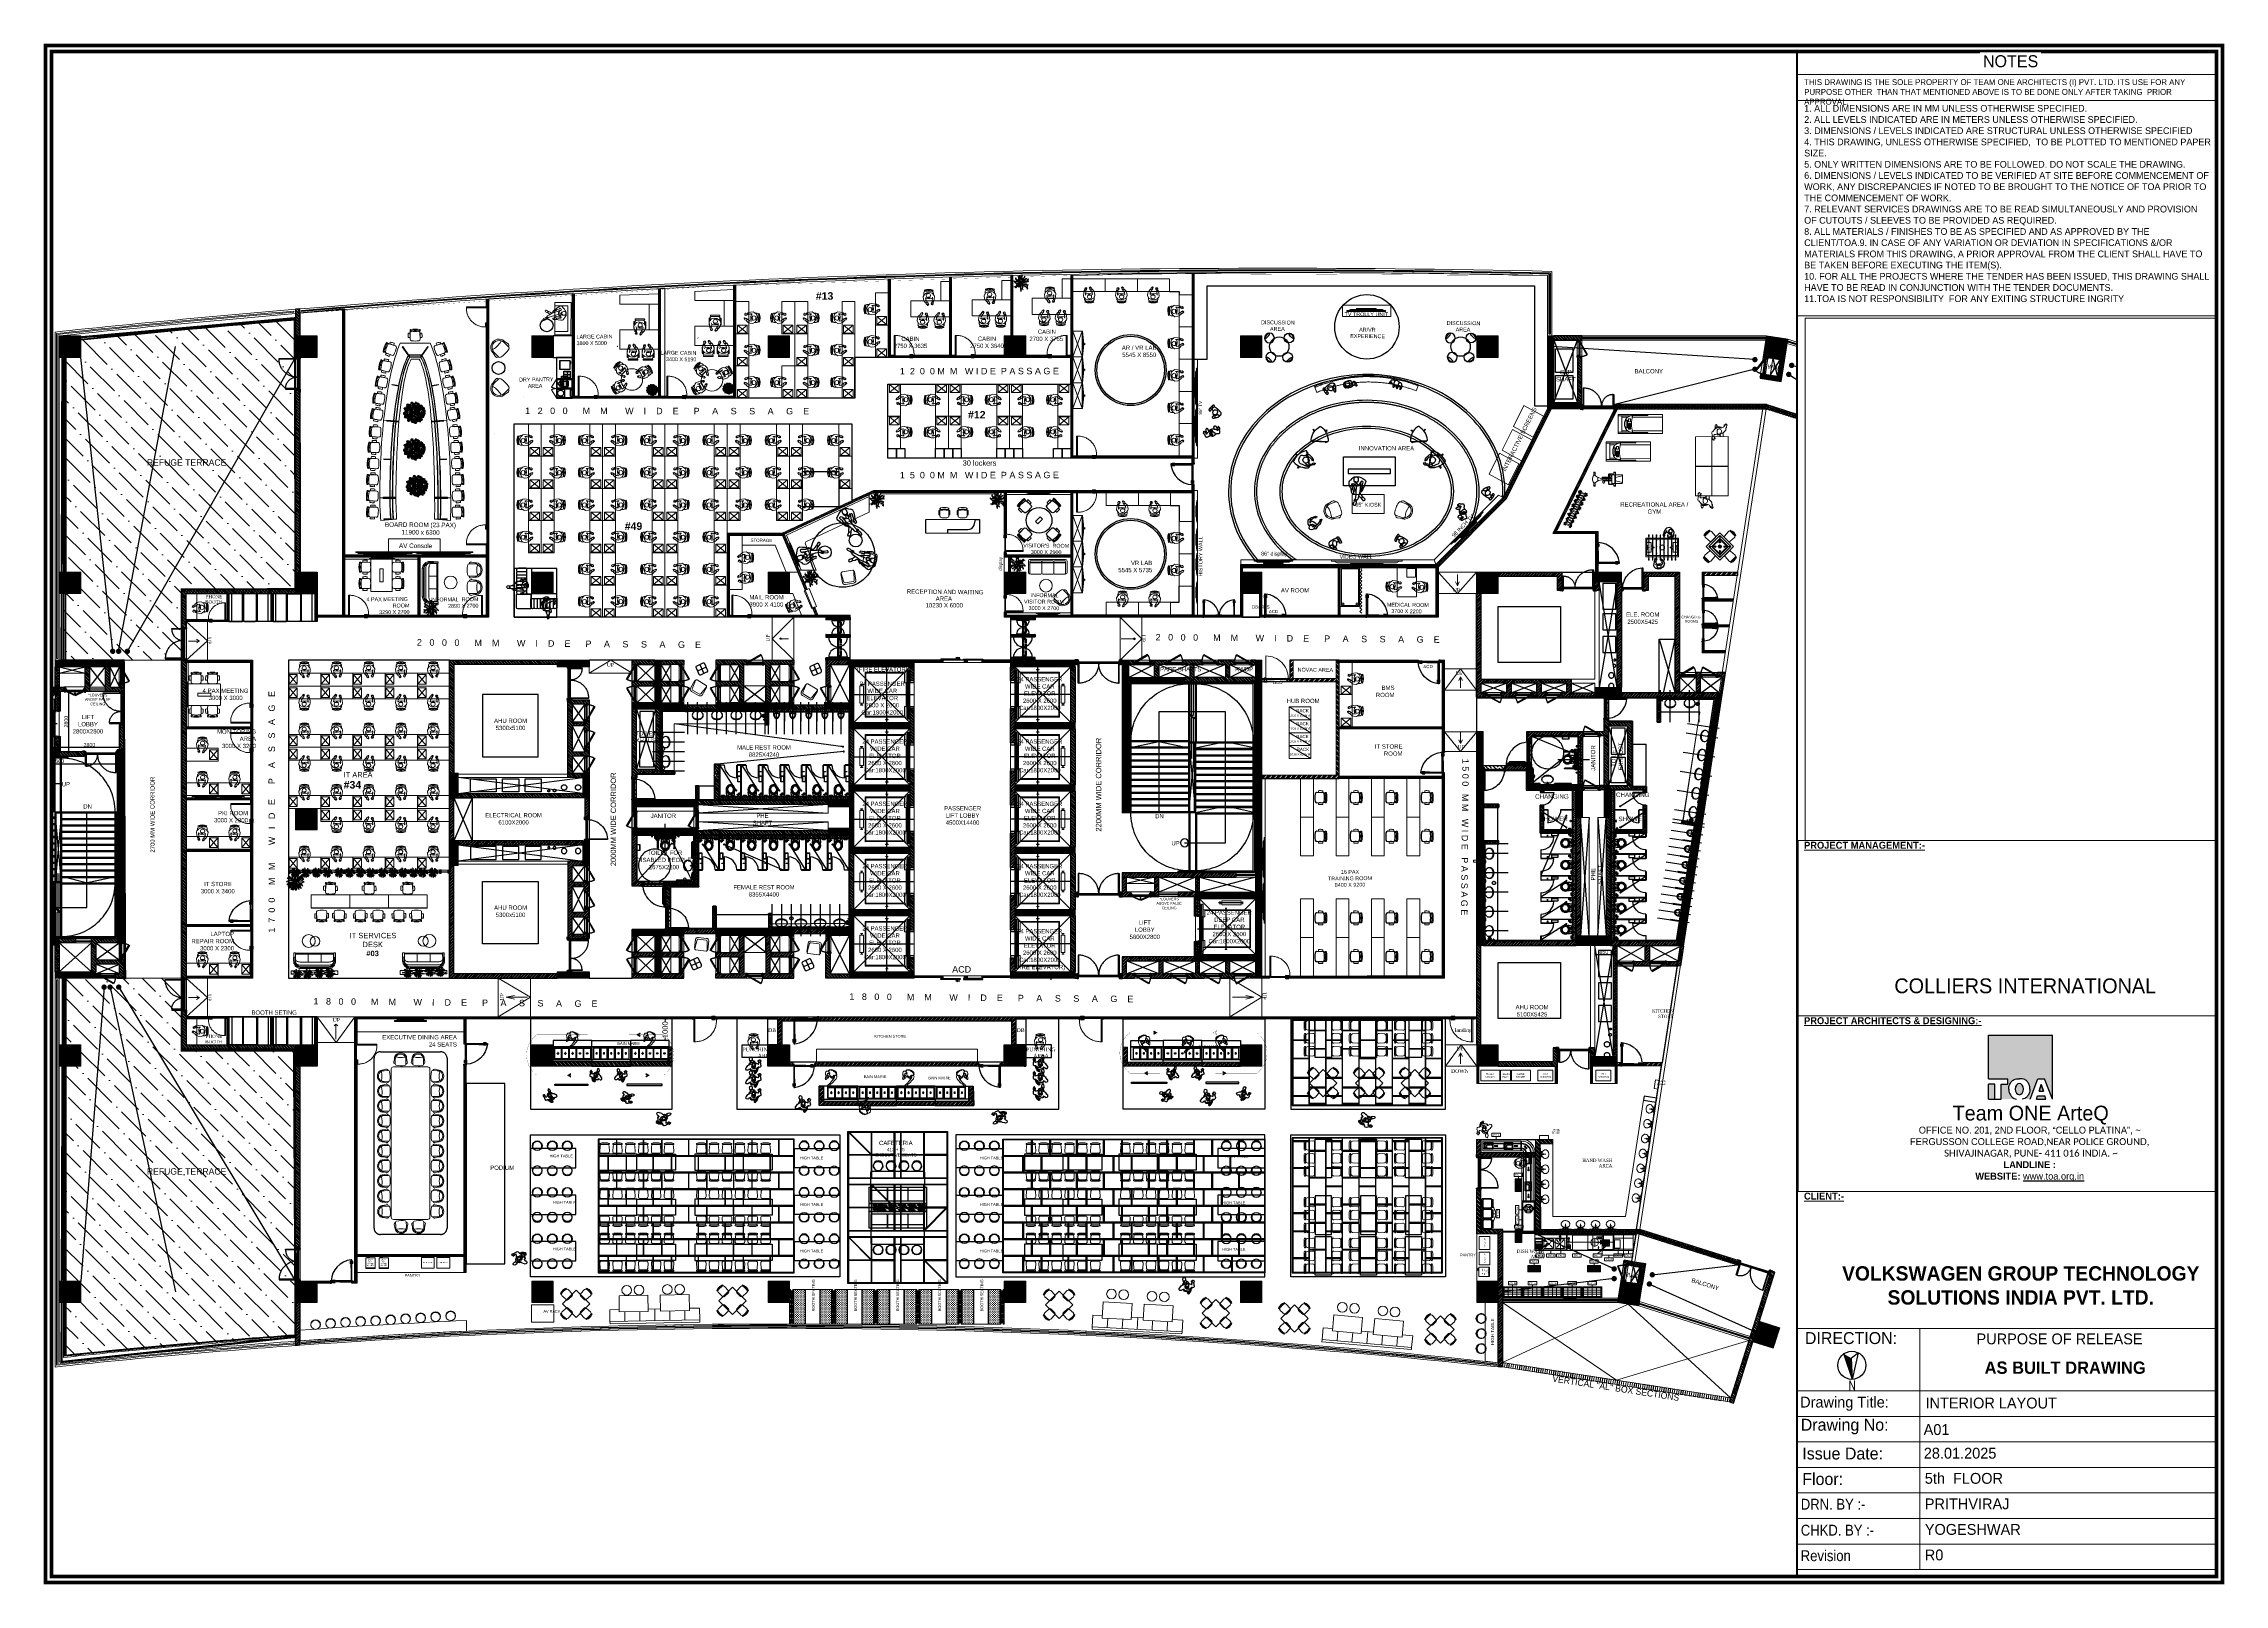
# Paper-space layout 'INTERIOR LAYOUt' of a CAD drawing. Header units: millimetres. Extents: x 5567 to 5945, y -516 to -249.
# The model-space entities are those that its viewports show. They can reach past a viewport. Long polylines and large blocks are cut down to what shows.
import ezdxf
from ezdxf.enums import TextEntityAlignment as Align

# ---------------------------------------------------------------- set-up
doc = ezdxf.new("R2010")
doc.units = ezdxf.units.MM
doc.header["$PDMODE"] = 3
for name, pattern in [('( Hidden )', [0.375, 0.25, -0.125]), ('CENTER', [50.8, 31.75, -6.35, 6.35, -6.35]), ('DASHED', [0.75, 0.5, -0.25]), ('DASHED2', [0.375, 0.25, -0.125]), ('HIDDEN', [0.375, 0.25, -0.125]), ('HIDDEN2', [0.1875, 0.125, -0.0625])]:
    doc.linetypes.add(name, pattern=pattern)
for name, color, linetype, lineweight in [('1-fur', 8, 'Continuous', 0), ('100MM PRTN-FULL', 27, 'Continuous', 20), ('150 mm WALL', 134, 'Continuous', 25), ('A- Loose furniture', 11, 'Continuous', 5), ('A-ANNO-TEXT', 2, 'Continuous', 9), ('A-DOOR-FULL', 40, 'Continuous', 18), ('A-EQUIPMENT', 252, 'Continuous', 15), ('A-FURN-LOOSE', 24, 'Continuous', 18), ('A-FURN-MODULAR-', 6, 'Continuous', 9), ('A-FURN-MODULAR-CHAIR', 5, 'Continuous', 5), ('A-FURN-MODULAR-TABLETOP', 250, 'Continuous', 13), ('A-FURN-SANITARY', 144, 'Continuous', 15), ('A-INDOOR PLANTS', 84, 'Continuous', 5), ('A-PLAN-COLUMN', 3, 'Continuous', 0), ('A-PLAN-RCC-HATCH', 8, 'Continuous', 13), ('A-PLAN-THIN', 251, 'Continuous', 15), ('AI-FURN', 7, 'Continuous', 20), ('AR_01_FURN_LOOSE', 20, 'Continuous', 18), ('AR_01_PARTITION FULL HT', 2, 'Continuous', 25), ('AR_01_WALL', 134, 'Continuous', 20), ('AR_ELEVATION_01', 254, 'Continuous', 13), ('AR_Equipment', 20, 'Continuous', 15), ('AR_FURNITURE_CHAIR', 20, 'Continuous', 0), ('AR_FURNITURE_MODULAR', 20, 'Continuous', 18), ('DIMS-2', 61, 'Continuous', 0), ('EQUIP', 4, 'Continuous', 20), ('FR-Bushes', 75, 'Continuous', 0), ('FR-Game equipment', 103, 'Continuous', 0), ('FR-MODULAR', 40, 'Continuous', 20), ('FURNITURE', 30, 'Continuous', 5), ('G-ANNO-TTLB', 250, 'Continuous', 9), ('GLASS', 170, 'Continuous', 20), ('GYM. equi.', 9, 'Continuous', 9), ('hatch', 253, 'Continuous', 18), ('I-Human', 9, 'Continuous', 9), ('I_FURN_MODULAR', 7, 'Continuous', 13), ('IN-DOOR', 8, 'Continuous', 0), ('IN-FURN-CHAR', 8, 'Continuous', 9), ('IN-FURN-CUSTOM', 22, 'Continuous', 9), ('IN-PRTN-FULL', 30, 'Continuous', 20), ('IN-PRTN-HATCH', 8, 'Continuous', 5), ('IN-WALL', 134, 'Continuous', 25), ('IN_FURNITURE_LOOSE', 20, 'Continuous', 18), ('K - Equipment', 7, 'Continuous', 25), ('KIT.EQUIP', 7, 'Continuous', 0), ('L-tree', 102, 'Continuous', 5), ('Modular furniture', 22, 'Continuous', 25), ('partition', 6, 'Continuous', 15), ('Revisions', 250, 'Continuous', 13), ('SW-PARTITION GYPSUM', 30, 'Continuous', 18), ('SWA- GLASS PARTITION', 8, 'Continuous', 5), ('SWA-GLASS', 140, 'Continuous', 9), ('SWA-METAL', 165, 'Continuous', 9), ('TOA- AV', 7, 'Continuous', 9), ('TOA-FURN-CUSTOM', 251, 'Continuous', 9), ('TOA-FURN-HUMAN', 252, 'Continuous', 9), ('TOA-FURN-MODULAR', 20, 'Continuous', 9), ('TOA-PLANTS', 72, 'Continuous', 9), ('TOA-RAMP', 8, 'Continuous', 13), ('TOA_DOOR', 7, 'Continuous', 25), ('WALL', 6, 'Continuous', 40), ('细线', 8, 'Continuous', 5)]:
    doc.layers.add(name, color=color, linetype=linetype, lineweight=lineweight)
for name, color, linetype in [('A-PLAN -GLASS FRAME', 4, 'Continuous'), ('A-PLAN-CL', 8, 'CENTER'), ('A-PLAN-DOOR', 7, 'Continuous'), ('A-PLAN-GRANITE', 5, 'Continuous'), ('A-PLAN-HATCH2', 8, 'Continuous'), ('A-PLAN-HIDDEN', 1, 'HIDDEN'), ('A-PLAN-PLASTER', 67, 'Continuous'), ('A-PLAN-RAILING', 2, 'Continuous'), ('A-PLAN-SANITARY FIXTURES', 35, 'Continuous'), ('A-PLAN-SLOPE', 250, 'Continuous'), ('A-PLAN-STAIRS', 1, 'Continuous'), ('A-PLAN-TEXT', 4, 'Continuous'), ('A-PLAN-THIN -1', 250, 'HIDDEN'), ('A-PLAN-TILE', 32, 'Continuous'), ('A-PLAN-WALL', 6, 'Continuous'), ('A-PLAN-WALL HATCH', 8, 'Continuous'), ('BD SHEET-A2$0$A-BORDER', 253, 'Continuous'), ('BD SHEET-A2$0$A-TXT-ROM-100', 253, 'Continuous'), ('CEILING', 7, 'Continuous'), ('CH - MAN', 8, 'Continuous'), ('DIMENSIONS', 1, 'Continuous'), ('DOOR', 5, 'Continuous'), ('FLOOR MARK', 7, 'Continuous'), ('FR-CUSTOM', 40, 'Continuous'), ('human', 1, 'Continuous'), ('I- FURN', 250, 'Continuous'), ('I-FUR', 7, 'Continuous'), ('I-FURN', 7, 'Continuous'), ('Landscape', 70, 'Continuous'), ('PASSAGE LINEOUT', 7, 'Continuous'), ('PDF_6', 7, 'Continuous'), ('PDF_AR_01_PARTITION FULL HT', 7, 'Continuous'), ('PDF_BORDTEXT', 7, 'Continuous'), ('PDF_Centre', 7, 'Continuous'), ('PDF_DIMS', 7, 'Continuous'), ('PDF_FLs Combi Centre (N-W)', 7, 'Continuous'), ('PDF_FLs Left Unit (N)', 7, 'Continuous'), ('PDF_FLs Right (W)', 7, 'Continuous'), ('PDF_NEW', 7, 'Continuous'), ('ROOM TEXT', 3, 'Continuous'), ('STIFFNER', 7, 'Continuous'), ('TAP', 6, 'Continuous'), ('TEXT', 250, 'Continuous'), ('TREE', 75, 'Continuous'), ('underlay tile layer', 7, 'Continuous')]:
    doc.layers.add(name, color=color, linetype=linetype)
doc.styles.add('01_INTERIOR LAYOUT$0$Standard', font='calibril.ttf')
doc.styles.add('2MM', font='arial.ttf')
doc.styles.add('ARIAL', font='arial.ttf')
doc.styles.add('ATTR', font='romans.shx', dxfattribs={"width": 0.8, "height": 1.735066})
doc.styles.add('BD SHEET-A2$0$kaustubh02', font='isocpeur.ttf')
doc.styles.add('CENTURY GOTHIC', font='GOTHIC.TTF')
doc.styles.add('Fineprint', font='GOTHIC.TTF')
doc.styles.add('GEORGE', font='georgia.ttf')
doc.styles.get("Standard").update_dxf_attribs({"font": 'arial.ttf'})
doc.styles.add('TITLE', font='GOTHIC.TTF', dxfattribs={"height": 4})
doc.styles.add('VERDANA', font='verdana.ttf')
doc.dimstyles.new('DIM @ 150', dxfattribs={"dimtxt": 250, "dimasz": 100, "dimexe": 1, "dimexo": 0, "dimgap": 0.5, "dimtad": 0, "dimdec": 0, "dimzin": 0, "dimdsep": 46, "dimtxsty": 'Standard', "dimblk": 'ARCHTICK', "dimcen": -2, "dimclrd": 8, "dimclre": 8, "dimclrt": 256, "dimadec": 0, "dimazin": 0, "dimtfac": 1, "dimtdec": 0, "dimtofl": 0, "dimtmove": 0, "dimatfit": 3, "dimldrblk": 'OPEN90', "dimfxl": 1, "dimtolj": 1, "dimtzin": 0, "dimlwd": -1, "dimlwe": -1, "dimarcsym": 0})
doc.dimstyles.new('DIM40', dxfattribs={"dimtxt": 80, "dimasz": 20, "dimexe": 30, "dimexo": 25, "dimgap": 20, "dimtad": 1, "dimdec": 0, "dimzin": 0, "dimdsep": 46, "dimtxsty": 'Standard', "dimblk1": 'DOT', "dimblk2": 'DOT', "dimsah": 1, "dimcen": 0.09, "dimclrd": 1, "dimclre": 1, "dimclrt": 2, "dimadec": 0, "dimazin": 0, "dimtfac": 1, "dimtdec": 0, "dimtofl": 0, "dimtmove": 0, "dimatfit": 0, "dimldrblk": 'DOT', "dimfxl": 1, "dimtolj": 1, "dimtzin": 0, "dimarcsym": 0})
doc.dimstyles.new('RSP 300', dxfattribs={"dimtxt": 400, "dimasz": 50, "dimexe": 0, "dimexo": 0, "dimgap": 25, "dimtad": 1, "dimdsep": 46, "dimtxsty": 'Standard', "dimblk": 'DOT', "dimcen": 2.5, "dimclrd": 1, "dimclre": 1, "dimclrt": 4, "dimadec": 0, "dimazin": 0, "dimtfac": 1, "dimtmove": 0, "dimatfit": 3, "dimfxl": 1, "dimarcsym": 0})
pattern_1 = [(315, (-172540.81, -401367.81), (67.35192, 67.35192), []), (315, (-172540.81, -401412.71), (67.35192, 67.35192), [])]
pattern_2 = [(315, (-171740.81, -401367.81), (67.35192, 67.35192), []), (315, (-171740.81, -401412.71), (67.35192, 67.35192), [])]
pattern_3 = [(360, (2024933.19, 288833.79), (50.8, 50.8), [25.4, -76.2]), (90, (2024945.89, 288821.09), (-50.8, 50.8), [25.4, -76.2])]
pattern_4 = [(360, (2025073.19, 288833.79), (50.8, 50.8), [25.4, -76.2]), (90, (2025085.89, 288821.09), (-50.8, 50.8), [25.4, -76.2])]
pattern_5 = [(180, (2276369.513, 347563.0485), (-2e-15, -6.37432103), [3.68021596, -7.36043193]), (300, (2276369.513, 347563.0485), (5.52032395, 3.18716052), [3.68021596, -7.36043193]), (240, (2276365.833, 347563.0485), (5.52032395, -3.18716052), [3.68021596, -7.36043193])]
pattern_6 = [(315, (-239219.94, -379012.27), (67.35192, 67.35192), []), (315, (-239219.94, -379057.17), (67.35192, 67.35192), [])]
pattern_7 = [(315, (-36425.78, 307491.06), (-67.35192, -67.35192), []), (315, (-36380.88, 307491.06), (-67.35192, -67.35192), [])]
pattern_8 = [(315, (-36049.69, -291334.46), (67.35192, 67.35192), []), (315, (-36049.69, -291379.36), (67.35192, 67.35192), [])]
pattern_9 = [(315, (-169211.8, -300167.52), (67.35192, 67.35192), []), (315, (-169211.8, -300212.42), (67.35192, 67.35192), [])]
pattern_10 = [(225, (-169211.8, -300167.52), (22.4506403, -22.4506403), [])]
pattern_11 = [(315, (-169211.8, -300357.52), (67.35192, 67.35192), []), (315, (-169211.8, -300402.42), (67.35192, 67.35192), [])]
pattern_12 = [(315, (30988.2, -300357.52), (67.35192, 67.35192), []), (315, (30988.2, -300402.42), (67.35192, 67.35192), [])]
pattern_13 = [(225, (30988.2, -300357.52), (22.4506403, -22.4506403), [])]
pattern_14 = [(45, (-42266.07, -300862.51), (-67.35192, 67.35192), []), (45, (-42221.17, -300862.51), (-67.35192, 67.35192), [])]
pattern_15 = [(315, (-209850, -299000), (67.35192, 67.35192), []), (315, (-209850, -299044.9), (67.35192, 67.35192), [])]
pattern_16 = [(315, (-209450, -299000), (22.4506403, 22.4506403), [])]
pattern_17 = [(315, (-9550, -299000), (67.35192, 67.35192), []), (315, (-9550, -299044.9), (67.35192, 67.35192), [])]
pattern_18 = [(315, (-9550, -299000), (22.4506403, 22.4506403), [])]
pattern_19 = [(225, (209850, -299000), (-67.35192, 67.35192), []), (225, (209850, -299044.9), (-67.35192, 67.35192), [])]
pattern_20 = [(315, (10712.74, -302687.64), (67.35192, 67.35192), []), (315, (10712.74, -302732.54), (67.35192, 67.35192), [])]
pattern_21 = [(315, (-109844.92, -24414.985), (67.35192, 67.35192), []), (315, (-109844.92, -24459.89), (67.35192, 67.35192), [])]
pattern_22 = [(45, (18576.22, -299218.003), (22.4506403, -22.4506403), [])]
pattern_23 = [(45, (-219423.78, 302582), (67.35192, -67.35192), []), (45, (-219423.78, 302626.9), (67.35192, -67.35192), [])]
pattern_24 = [(45, (-219423.78, 298782), (67.35192, -67.35192), []), (45, (-219423.78, 298826.9), (67.35192, -67.35192), [])]
pattern_25 = [(225, (218576.22, -299218), (-67.35192, 67.35192), []), (225, (218576.22, -299262.9), (-67.35192, 67.35192), [])]
pattern_26 = [(45, (218576.22, -299218.003), (22.4506403, -22.4506403), [])]
pattern_27 = [(135, (-199887.5, -305320), (-67.35192, -67.35192), []), (135, (-199887.5, -305275.1), (-67.35192, -67.35192), [])]
pattern_28 = [(45, (2408113.76, 309771.23), (-118.5394, 118.5394), []), (45, (2408153.27, 309771.23), (-118.5394, 118.5394), []), (45, (2408192.79, 309771.23), (-118.5394, 118.5394), []), (45, (2408232.3, 309771.23), (-118.5394, 118.5394), [])]
pattern_29 = [(45, (6729.15, 0), (-33.67596, 33.67596), []), (135, (6729.15, 0), (-33.67596, -33.67596), [])]
pattern_30 = [(360, (2026893.19, 288833.79), (50.8, 50.8), [25.4, -76.2]), (90, (2026905.89, 288821.09), (-50.8, 50.8), [25.4, -76.2])]
pattern_31 = [(360, (2027033.19, 288833.79), (50.8, 50.8), [25.4, -76.2]), (90, (2027045.89, 288821.09), (-50.8, 50.8), [25.4, -76.2])]
pattern_32 = [(360, (2028853.19, 288833.79), (50.8, 50.8), [25.4, -76.2]), (90, (2028865.89, 288821.09), (-50.8, 50.8), [25.4, -76.2])]
pattern_33 = [(360, (2028993.19, 288833.79), (50.8, 50.8), [25.4, -76.2]), (90, (2029005.89, 288821.09), (-50.8, 50.8), [25.4, -76.2])]
pattern_34 = [(360, (2030813.19, 288833.79), (50.8, 50.8), [25.4, -76.2]), (90, (2030825.89, 288821.09), (-50.8, 50.8), [25.4, -76.2])]
pattern_35 = [(360, (2030953.19, 288833.79), (50.8, 50.8), [25.4, -76.2]), (90, (2030965.89, 288821.09), (-50.8, 50.8), [25.4, -76.2])]
pattern_36 = [(360, (2032773.19, 288833.79), (50.8, 50.8), [25.4, -76.2]), (90, (2032785.89, 288821.09), (-50.8, 50.8), [25.4, -76.2])]
pattern_37 = [(360, (2032913.19, 288833.79), (50.8, 50.8), [25.4, -76.2]), (90, (2032925.89, 288821.09), (-50.8, 50.8), [25.4, -76.2])]
pattern_38 = [(135, (951725.34, 6184.83), (-94.29269, -94.29269), []), (135, (951725.34, 6216.26), (-94.29269, -94.29269), []), (135, (951725.34, 6247.69), (-94.29269, -94.29269), []), (135, (951725.34, 6279.12), (-94.29269, -94.29269), [])]

# ---------------------------------------------------------------- blocks, each defined once
blk = doc.blocks.new('A$C0D183257')
at = {"true_color": 0xe67817}
h = blk.add_hatch(color=30, dxfattribs=at)
edge = h.paths.add_edge_path()
edge.add_line((23.5, 23.4), (0, 23.4))
edge.add_line((0, 23.4), (0, 7.48))
edge.add_line((0, 7.48), (7.14, 7.48))
edge.add_line((7.14, 7.48), (7.14, 5.53))
edge.add_line((7.14, 5.53), (4.71, 5.53))
edge.add_line((4.71, 5.53), (4.71, 0))
edge.add_line((4.71, 0), (10.31, 0))
edge.add_spline(control_points=[(10.31, 0), (9.62, 0.12), (9.08, 0.38), (8.51, 0.86), (8.26, 1.18), (7.71, 2.12), (7.53, 2.79), (7.49, 3.54), (7.49, 3.62), (7.49, 3.7)], knot_values=[7.853991, 7.853991, 7.853991, 7.853991, 8.192998, 8.192998, 8.539221, 8.539221, 9.147575, 9.147575, 9.216959, 9.216959, 9.216959, 9.216959], degree=3, periodic=0)
edge.add_spline(control_points=[(7.49, 3.7), (7.49, 3.77), (7.49, 3.85), (7.53, 4.6), (7.71, 5.28), (8.26, 6.22), (8.51, 6.54), (9.09, 7.02), (9.64, 7.29), (10.74, 7.46), (11.05, 7.48), (11.31, 7.48)], knot_values=[7.853991, 7.853991, 7.853991, 7.853991, 7.923375, 7.923375, 8.531729, 8.531729, 8.877952, 8.877952, 9.224175, 9.224175, 9.406895, 9.406895, 9.406895, 9.406895], degree=3, periodic=0)
edge.add_spline(control_points=[(11.31, 7.48), (11.33, 7.48), (11.34, 7.48), (11.36, 7.48)], knot_values=[9.406895, 9.406895, 9.406895, 9.406895, 9.419059, 9.419059, 9.419059, 9.419059], degree=3, periodic=0)
edge.add_spline(control_points=[(11.36, 7.48), (11.38, 7.48), (11.4, 7.48), (11.41, 7.48)], knot_values=[9.406895, 9.406895, 9.406895, 9.406895, 9.419059, 9.419059, 9.419059, 9.419059], degree=3, periodic=0)
edge.add_spline(control_points=[(11.41, 7.48), (11.68, 7.48), (11.99, 7.46), (13.09, 7.29), (13.64, 7.02), (14.21, 6.54), (14.47, 6.22), (15.01, 5.28), (15.19, 4.6), (15.23, 3.85), (15.23, 3.77), (15.23, 3.7)], knot_values=[7.853991, 7.853991, 7.853991, 7.853991, 8.03671, 8.03671, 8.382934, 8.382934, 8.729157, 8.729157, 9.337511, 9.337511, 9.406895, 9.406895, 9.406895, 9.406895], degree=3, periodic=0)
edge.add_spline(control_points=[(15.23, 3.7), (15.23, 3.62), (15.23, 3.54), (15.19, 2.79), (15.01, 2.12), (14.47, 1.18), (14.21, 0.86), (13.64, 0.38), (13.11, 0.12), (12.41, 0)], knot_values=[7.853991, 7.853991, 7.853991, 7.853991, 7.923375, 7.923375, 8.531729, 8.531729, 8.877952, 8.877952, 9.216959, 9.216959, 9.216959, 9.216959], degree=3, periodic=0)
edge.add_line((12.41, 0), (15.3, 0))
edge.add_line((15.3, 0), (18.17, 7.48))
edge.add_line((18.17, 7.48), (20.6, 7.48))
edge.add_line((20.6, 7.48), (23.46, 0))
edge.add_line((23.46, 0), (23.5, 0))
edge.add_line((23.5, 0), (23.5, 23.4))
h.paths.add_polyline_path([(2.43, 5.53), (0, 5.53), (0, 0), (2.43, 0)], flags=16)
edge = h.paths.add_edge_path(flags=17)
edge.add_ellipse((11.36, 3.66), major_axis=(0, 2.07), ratio=0.724592, start_angle=0, end_angle=360, ccw=False)
h.paths.add_polyline_path([(19.38, 5.3), (18.6, 2.85), (20.17, 2.85)], flags=17)
h.paths.add_polyline_path([(20.7, 1.18), (18.06, 1.18), (17.68, 0), (21.08, 0)], flags=17)
at = {"color": 30, "true_color": 0xe67817}
for p, q in [((0, 7.48), (0, 23.4)), ((23.5, 0), (23.5, 23.4)), ((0, 7.48), (7.14, 7.48)), ((0, 0), (0, 5.53)), ((0, 0), (4.71, 0)), ((11.31, 7.48), (11.41, 7.48)), ((15.3, 0), (18.17, 7.48)), ((17.68, 0), (18.06, 1.18)), ((17.68, 0), (21.08, 0)), ((18.17, 7.48), (20.6, 7.48)), ((19.38, 5.3), (18.6, 2.85)), ((18.6, 2.85), (19.38, 5.3)), ((19.38, 5.3), (20.17, 2.85)), ((20.17, 2.85), (19.38, 5.3)), ((23.46, 0), (20.6, 7.48)), ((21.08, 0), (20.7, 1.18)), ((23.46, 0), (23.5, 0))]:
    blk.add_line(p, q, dxfattribs=at)
for points in [[(0, 23.4), (23.5, 23.4)], [(2.43, 0), (2.43, 5.53), (0, 5.53)], [(2.43, 0), (4.71, 0)], [(4.71, 0), (4.71, 5.53), (7.14, 5.53)], [(7.14, 5.53), (7.14, 7.48)], [(18.06, 1.18), (20.7, 1.18)], [(18.6, 2.85), (20.17, 2.85)]]:
    blk.add_lwpolyline(points, dxfattribs=at)
at = {"color": 30, "true_color": 0xe67817, "extrusion": (0, 0, -1)}
blk.add_ellipse((11.36, 3.66), major_axis=(0, 2.07), ratio=0.724592, start_param=-1.570796, end_param=4.712389, dxfattribs=at)
at = {"color": 30, "true_color": 0xe67817}
for points, knots in [([(7.49, 3.7), (7.49, 3.77), (7.49, 3.85), (7.53, 4.6), (7.71, 5.28), (8.26, 6.22), (8.51, 6.54), (9.09, 7.02), (9.64, 7.29), (10.76, 7.46), (11.09, 7.48), (11.36, 7.48)], [7.853991, 7.853991, 7.853991, 7.853991, 7.923375, 7.923375, 8.531729, 8.531729, 8.877952, 8.877952, 9.224175, 9.224175, 9.419059, 9.419059, 9.419059, 9.419059]), ([(7.49, 3.7), (7.49, 3.62), (7.49, 3.54), (7.53, 2.79), (7.71, 2.12), (8.26, 1.18), (8.51, 0.86), (9.08, 0.38), (9.62, 0.12), (10.31, 0)], [7.853991, 7.853991, 7.853991, 7.853991, 7.923375, 7.923375, 8.531729, 8.531729, 8.877952, 8.877952, 9.216959, 9.216959, 9.216959, 9.216959]), ([(15.23, 3.7), (15.23, 3.77), (15.23, 3.85), (15.19, 4.6), (15.01, 5.28), (14.47, 6.22), (14.21, 6.54), (13.64, 7.02), (13.09, 7.29), (11.96, 7.46), (11.64, 7.48), (11.36, 7.48)], [7.853991, 7.853991, 7.853991, 7.853991, 7.923375, 7.923375, 8.531729, 8.531729, 8.877952, 8.877952, 9.224175, 9.224175, 9.419059, 9.419059, 9.419059, 9.419059]), ([(15.23, 3.7), (15.23, 3.62), (15.23, 3.54), (15.19, 2.79), (15.01, 2.12), (14.47, 1.18), (14.21, 0.86), (13.64, 0.38), (13.11, 0.12), (12.41, 0)], [7.853991, 7.853991, 7.853991, 7.853991, 7.923375, 7.923375, 8.531729, 8.531729, 8.877952, 8.877952, 9.216959, 9.216959, 9.216959, 9.216959])]:
    blk.add_open_spline(points, degree=3, knots=knots, dxfattribs=at)
blk = doc.blocks.new('txhvb')
at = {"layer": 'TOA-FURN-HUMAN', "color": 8, "lineweight": 5}
for p, q in [((549474, -3727, 0), (549770, -3727, 0)), ((549538, -3797, 0), (549670, -3779, 0)), ((549670, -3779, 0), (549787, -3812, 0)), ((549360, -3973, 0), (549426, -3868, 0)), ((549377, -4109, 0), (549360, -3973, 0)), ((549405, -4171, 0), (549377, -4109, 0)), ((549400, -3910, 0), (549400, -3801, 0)), ((549413, -4188, 0), (549405, -4171, 0)), ((549480, -4265, 0), (549413, -4188, 0)), ((549426, -3868, 0), (549538, -3797, 0)), ((549533, -4063, 0), (549473, -4034, 0)), ((549473, -4034, 0), (549486, -4126, 0)), ((549508, -4251, 0), (549480, -4265, 0)), ((549520, -4171, 0), (549486, -4126, 0)), ((549512, -4310, 0), (549508, -4251, 0)), ((549536, -4350, 0), (549512, -4310, 0)), ((549520, -4171, 0), (549557, -4219, 0)), ((549652, -4076, 0), (549533, -4063, 0)), ((549588, -4384, 0), (549536, -4350, 0)), ((549557, -4219, 0), (549546, -4232, 0)), ((549546, -4232, 0), (549594, -4275, 0)), ((549612, -4346, 0), (549587, -4314, 0)), ((549587, -4314, 0), (549592, -4339, 0)), ((549616, -4380, 0), (549588, -4384, 0)), ((549592, -4339, 0), (549616, -4380, 0)), ((549594, -4275, 0), (549625, -4342, 0)), ((549625, -4342, 0), (549612, -4346, 0)), ((549770, -4059, 0), (549652, -4076, 0)), ((549734, -4305, 0), (549753, -4264, 0)), ((549745, -4310, 0), (549734, -4305, 0)), ((549766, -4285, 0), (549745, -4310, 0)), ((549745, -4336, 0), (549770, -4306, 0)), ((549754, -4350, 0), (549745, -4336, 0)), ((549753, -4264, 0), (549791, -4238, 0)), ((549805, -4352, 0), (549754, -4350, 0)), ((549770, -4306, 0), (549766, -4285, 0)), ((549780, -4171, 0), (549787, -4126, 0)), ((549780, -4174, 0), (549780, -4170, 0)), ((549786, -4175, 0), (549780, -4174, 0)), ((549783, -4204, 0), (549786, -4175, 0)), ((549795, -4205, 0), (549783, -4204, 0)), ((549787, -3812, 0), (549877, -3917, 0)), ((549803, -4086, 0), (549787, -4126, 0)), ((549791, -4238, 0), (549795, -4205, 0)), ((549804, -4001, 0), (549803, -4086, 0)), ((549836, -4303, 0), (549805, -4352, 0)), ((549856, -4217, 0), (549826, -4272, 0)), ((549826, -4272, 0), (549836, -4303, 0)), ((549844, -3801, 0), (549844, -3878, 0)), ((549861, -4186, 0), (549856, -4217, 0)), ((549864, -4171, 0), (549861, -4186, 0)), ((549864, -4171, 0), (549883, -4091, 0)), ((549877, -3917, 0), (549897, -3968, 0)), ((549897, -3968, 0), (549883, -4091, 0))]:
    blk.add_line(p, q, dxfattribs=at)
at = {"layer": 'TOA-FURN-HUMAN', "color": 8, "lineweight": 5, "elevation": 0}
for points in [[(549415, -3681), (549424, -3704)], [(549597, -3664), (549597, -3727)], [(549647, -3664), (549647, -3727)], [(549829, -3679), (549820, -3702)], [(549696, -3982), (549668, -3997), (549621, -4003), (549583, -3998), (549544, -4008), (549520, -3981), (549514, -3927), (549541, -3855), (549586, -3831), (549636, -3831), (549679, -3853), (549710, -3911), (549696, -4004), (549641, -4030), (549629, -4056), (549619, -4055), (549609, -4028), (549555, -4009)], [(549770, -4059), (549804, -4001)], [(549785, -4177), (549859, -4186)], [(549795, -4205), (549858, -4218)]]:
    blk.add_lwpolyline(points, dxfattribs=at)
blk.add_lwpolyline([(549780, -4170, -0.034638), (549770, -4171), (549520, -4171)], format="xyb", dxfattribs=at)
at = {"layer": 'TOA-FURN-HUMAN', "color": 8, "lineweight": 5}
for centre, radius, start, end in [((549474, -3801, 0), 74, 90.00011, 180.00011), ((549625, -4197, 0), 557, 68.45805, 112.09943), ((549625, -4197, 0), 532, 68.48386, 112.09943), ((549770, -3801, 0), 74, 0.00011, 90.00011)]:
    blk.add_arc(centre, radius, start, end, dxfattribs=at)
at = {"layer": 'TOA-FURN-MODULAR'}
for p, q in [((549284, -4234), (548909, -4684)), ((548909, -4234), (549284, -4684))]:
    blk.add_line(p, q, dxfattribs=at)
for points in [[(548884, -4171), (550384, -4171), (550384, -4771), (548884, -4771)], [(549284, -4234), (548909, -4234), (548909, -4684), (549284, -4684)]]:
    blk.add_lwpolyline(points, close=True, dxfattribs=at)
blk = doc.blocks.new('A$C3F28102C')
at = {"layer": 'A-PLAN-DOOR'}
h = blk.add_hatch(dxfattribs=at)
h.set_pattern_fill('ANSI31', color=256, style=0)
h.set_pattern_definition([(315, (-1529.3283, 1000.1135), (-0.44194174, -0.44194174), [])])
h.paths.add_polyline_path([(1, -15), (0, -15), (0, 0), (1, 0)])
h.paths.add_polyline_path([(1, 0), (1, 0), (0, 0), (0, 1, 0.115729)])
h.paths.add_polyline_path([(5, -15), (4, -15), (4, 0), (5, 0)])
h.paths.add_polyline_path([(5, 0), (4, 0), (4, 0, 0.115729), (5, 1)])
at = {"layer": 'A-PLAN-DOOR', "color": 2}
for points in [[(1, 0), (1, -15), (0, -15), (0, 1)], [(4, 0), (4, -15), (5, -15), (5, 1)]]:
    blk.add_lwpolyline(points, dxfattribs=at)
for radius in [3.42, 2.42]:
    blk.add_circle((2, 3), radius, dxfattribs=at)
blk = doc.blocks.new('Door 1500 mm')
at = {"layer": 'A-PLAN-DOOR'}
for p, q in [((-749, 145), (-749, 150)), ((710, 60), (-710, 60)), ((-710, 60), (-710, 0)), ((710, 53), (-710, 53)), ((710, 6), (-710, 6)), ((710, 0), (-710, 0)), ((-150, 0), (-150, 53)), ((710, 60), (710, 0)), ((749, 145), (749, 150))]:
    blk.add_line(p, q, dxfattribs=at)
for points in [[(-750, -90), (-750, -90), (-750, 150), (-851, 150)], [(750, -89), (750, 150), (851, 150)]]:
    blk.add_lwpolyline(points, dxfattribs=at)
for points in [[(-750, 8), (-749, 8), (-749, 142), (-750, 142)], [(-748, 1), (-716, 1), (-716, 63), (-701, 63), (-701, 95), (-715, 148), (-748, 148), (-748, 140), (-749, 140), (-749, 142), (-749, 150), (-714, 150), (-699, 95), (-699, 62), (-714, 62), (-714, 0), (-749, 0), (-749, 10), (-748, 10)], [(748, 1), (716, 1), (716, 63), (701, 63), (701, 95), (715, 148), (748, 148), (748, 140), (749, 140), (749, 142), (749, 150), (714, 150), (699, 95), (699, 62), (714, 62), (714, 0), (749, 0), (749, 10), (748, 10)], [(750, 8), (749, 8), (749, 142), (750, 142)]]:
    blk.add_lwpolyline(points, close=True, dxfattribs=at)
at = {"layer": 'A-PLAN-DOOR', "linetype": 'HIDDEN', "ltscale": 300}
for points in [[(-712, -7), (-679, -7), (-679, -535), (-712, -535)], [(712, -7), (679, -7), (679, -836), (712, -836)]]:
    blk.add_lwpolyline(points, close=True, dxfattribs=at)
for centre, radius, start, end in [((-679, -7), 529, 270, 0.75702), ((679, -7), 829, 179.51698, 270)]:
    blk.add_arc(centre, radius, start, end, dxfattribs=at)
at = {"layer": 'A-PLAN-DOOR', "extrusion": (0, 0, -1), "yscale": 0.9981851179673188, "zscale": -0.9981851179673188, "rotation": 180}
for p, xscale in [((714, 0), 0.9981851179673188), ((-714, 0), -0.9981851179673188)]:
    blk.add_blockref('A$C3F28102C', p, dxfattribs=dict(at, xscale=xscale))
blk = doc.blocks.new('_DOT')
at = {"color": 0, "linetype": 'ByBlock'}
blk.add_line((-0.5, 0), (-1, 0), dxfattribs=at)
at = {"color": 0, "linetype": 'ByBlock', "const_width": 0.5}
blk.add_lwpolyline([(-0.25, 0, 1), (0.25, 0, 1)], format="xyb", close=True, dxfattribs=at)
blk = doc.blocks.new('Columns')
at = {"layer": 'A-PLAN-RCC-HATCH'}
h = blk.add_hatch(dxfattribs=at)
h.set_pattern_fill('ANSI31', color=256, scale=250, style=0)
h.set_pattern_definition([(45, (403397.9, -579762.232), (-22.0970869, 22.0970869), [])])
h.paths.add_polyline_path([(-37160, 12537), (-36160, 12537), (-36160, 13537), (-37160, 13537)])
h = blk.add_hatch(dxfattribs=at)
h.set_pattern_fill('ANSI31', color=256, scale=250, style=0)
h.set_pattern_definition([(45, (414397.9, -579762.232), (-22.0970869, 22.0970869), [])])
h.paths.add_polyline_path([(-26160, 12537), (-25160, 12537), (-25160, 13537), (-26160, 13537)])
h = blk.add_hatch(dxfattribs=at)
h.set_pattern_fill('ANSI31', color=256, scale=250, style=0)
h.set_pattern_definition([(45, (425397.9, -579762.232), (-22.0970869, 22.0970869), [])])
h.paths.add_polyline_path([(-15160, 12537), (-14160, 12537), (-14160, 13537), (-15160, 13537)])
h = blk.add_hatch(dxfattribs=at)
h.set_pattern_fill('ANSI31', color=256, scale=250, style=0)
h.set_pattern_definition([(45, (436397.9, -579762.232), (-22.0970869, 22.0970869), [])])
h.paths.add_polyline_path([(-4160, 12537), (-3160, 12537), (-3160, 13537), (-4160, 13537)])
h = blk.add_hatch(dxfattribs=at)
h.set_pattern_fill('ANSI31', color=256, scale=250, style=0)
h.set_pattern_definition([(45, (447397.9, -579762.232), (-22.0970869, 22.0970869), [])])
h.paths.add_polyline_path([(6840, 12537), (7840, 12537), (7840, 13537), (6840, 13537)])
h = blk.add_hatch(dxfattribs=at)
h.set_pattern_fill('ANSI31', color=256, scale=250, style=0)
h.set_pattern_definition([(45, (458397.9, -579762.232), (-22.0970869, 22.0970869), [])])
h.paths.add_polyline_path([(17840, 12537), (18840, 12537), (18840, 13537), (17840, 13537)])
h = blk.add_hatch(dxfattribs=at)
h.set_pattern_fill('ANSI31', color=256, scale=250, style=0)
h.set_pattern_definition([(45, (469397.9, -579762.232), (-22.0970869, 22.0970869), [])])
h.paths.add_polyline_path([(28840, 12537), (29840, 12537), (29840, 13537), (28840, 13537)])
h = blk.add_hatch(dxfattribs=at)
h.set_pattern_fill('ANSI31', color=256, scale=250, style=0)
h.set_pattern_definition([(45, (472797.9, -579762.232), (-22.0970869, 22.0970869), [])])
h.paths.add_polyline_path([(32140, 10137), (32440, 10137), (32440, 13537), (32140, 13537)])
h = blk.add_hatch(dxfattribs=at)
h.set_pattern_fill('ANSI31', color=256, scale=250, angle=-8.75709, style=0)
h.set_pattern_definition([(36.2429116, (386888.083, -639835.292), (-18.4753086, 25.2036798), [])])
h.paths.add_polyline_path([(42184, 12549), (42678, 12473), (42831, 13461), (42336, 13537)])
h = blk.add_hatch(dxfattribs=at)
h.set_pattern_fill('ANSI31', color=256, scale=250, angle=-8.75709, style=0)
h.set_pattern_definition([(126.2429116, (-481881.333, -506008.862), (25.2036798, 18.4753086), [])])
h.paths.add_polyline_path([(43173, 12396), (42678, 12473), (42831, 13461), (43325, 13385)])
h = blk.add_hatch(dxfattribs=at)
h.set_pattern_fill('ANSI31', color=256, scale=250, style=0)
h.set_pattern_definition([(45, (473097.9, -579762.232), (-22.0970869, 22.0970869), [])])
h.paths.add_polyline_path([(32440, 10137), (33740, 10137), (33740, 10437), (32440, 10437)])
h = blk.add_hatch(dxfattribs=at)
h.set_pattern_fill('ANSI31', color=256, scale=250, style=0)
h.set_pattern_definition([(45, (403397.9, -590762.232), (-22.0970869, 22.0970869), [])])
h.paths.add_polyline_path([(-37160, 1537), (-36160, 1537), (-36160, 2537), (-37160, 2537)])
h = blk.add_hatch(dxfattribs=at)
h.set_pattern_fill('ANSI31', color=256, scale=250, style=0)
h.set_pattern_definition([(45, (414397.9, -590762.232), (-22.0970869, 22.0970869), [])])
h.paths.add_polyline_path([(-26160, 1537), (-25160, 1537), (-25160, 2537), (-26160, 2537)])
h = blk.add_hatch(dxfattribs=at)
h.set_pattern_fill('ANSI31', color=256, scale=250, style=0)
h.set_pattern_definition([(45, (425397.9, -590762.232), (-22.0970869, 22.0970869), [])])
h.paths.add_polyline_path([(-15160, 1537), (-14160, 1537), (-14160, 2537), (-15160, 2537)])
h = blk.add_hatch(dxfattribs=at)
h.set_pattern_fill('ANSI31', color=256, scale=250, style=0)
h.set_pattern_definition([(45, (436397.9, -590762.232), (-22.0970869, 22.0970869), [])])
h.paths.add_polyline_path([(-4160, 1537), (-3160, 1537), (-3160, 2537), (-4160, 2537)])
h = blk.add_hatch(dxfattribs=at)
h.set_pattern_fill('ANSI31', color=256, scale=250, style=0)
h.set_pattern_definition([(45, (447397.9, -590762.232), (-22.0970869, 22.0970869), [])])
h.paths.add_polyline_path([(6840, 1537), (7840, 1537), (7840, 2537), (6840, 2537)])
h = blk.add_hatch(dxfattribs=at)
h.set_pattern_fill('ANSI31', color=256, scale=250, style=0)
h.set_pattern_definition([(45, (458397.9, -590762.232), (-22.0970869, 22.0970869), [])])
h.paths.add_polyline_path([(17840, 1537), (18840, 1537), (18840, 2537), (17840, 2537)])
h = blk.add_hatch(dxfattribs=at)
h.set_pattern_fill('ANSI31', color=256, scale=250, style=0)
h.set_pattern_definition([(45, (469397.9, -590762.232), (-22.0970869, 22.0970869), [])])
h.paths.add_polyline_path([(28840, 1537), (29840, 1537), (29840, 2537), (28840, 2537)])
h = blk.add_hatch(dxfattribs=at)
h.set_pattern_fill('ANSI31', color=256, scale=250, style=0)
h.set_pattern_definition([(45, (414397.9, -601762.232), (-22.0970869, 22.0970869), [])])
h.paths.add_polyline_path([(-26160, -9463), (-25160, -9463), (-25160, -8463), (-26160, -8463)])
h = blk.add_hatch(dxfattribs=at)
h.set_pattern_fill('ANSI31', color=256, scale=250, style=0)
h.set_pattern_definition([(45, (403397.9, -612762.232), (-22.0970869, 22.0970869), [])])
h.paths.add_polyline_path([(-37160, -20463), (-36160, -20463), (-36160, -19463), (-37160, -19463)])
h = blk.add_hatch(dxfattribs=at)
h.set_pattern_fill('ANSI31', color=256, scale=250, style=0)
h.set_pattern_definition([(45, (414397.9, -612762.232), (-22.0970869, 22.0970869), [])])
h.paths.add_polyline_path([(-26160, -20463), (-25160, -20463), (-25160, -19463), (-26160, -19463)])
h = blk.add_hatch(dxfattribs=at)
h.set_pattern_fill('ANSI31', color=256, scale=250, style=0)
h.set_pattern_definition([(45, (425397.9, -612762.232), (-22.0970869, 22.0970869), [])])
h.paths.add_polyline_path([(-15160, -20463), (-14160, -20463), (-14160, -19463), (-15160, -19463)])
h = blk.add_hatch(dxfattribs=at)
h.set_pattern_fill('ANSI31', color=256, scale=250, style=0)
h.set_pattern_definition([(45, (436397.9, -612762.232), (-22.0970869, 22.0970869), [])])
h.paths.add_polyline_path([(-4160, -20463), (-3160, -20463), (-3160, -19463), (-4160, -19463)])
h = blk.add_hatch(dxfattribs=at)
h.set_pattern_fill('ANSI31', color=256, scale=250, style=0)
h.set_pattern_definition([(45, (447397.9, -612762.232), (-22.0970869, 22.0970869), [])])
h.paths.add_polyline_path([(6840, -20463), (7840, -20463), (7840, -19463), (6840, -19463)])
h = blk.add_hatch(dxfattribs=at)
h.set_pattern_fill('ANSI31', color=256, scale=250, style=0)
h.set_pattern_definition([(45, (458397.9, -612762.232), (-22.0970869, 22.0970869), [])])
h.paths.add_polyline_path([(17840, -20463), (18840, -20463), (18840, -19463), (17840, -19463)])
h = blk.add_hatch(dxfattribs=at)
h.set_pattern_fill('ANSI31', color=256, scale=250, style=0)
h.set_pattern_definition([(45, (469397.9, -612762.232), (-22.0970869, 22.0970869), [])])
h.paths.add_polyline_path([(28840, -20463), (29840, -20463), (29840, -19463), (28840, -19463)])
h = blk.add_hatch(dxfattribs=at)
h.set_pattern_fill('ANSI31', color=256, scale=250, style=0)
h.set_pattern_definition([(45, (403397.9, -623762.232), (-22.0970869, 22.0970869), [])])
h.paths.add_polyline_path([(-37160, -31463), (-36160, -31463), (-36160, -30463), (-37160, -30463)])
h = blk.add_hatch(dxfattribs=at)
h.set_pattern_fill('ANSI31', color=256, scale=250, style=0)
h.set_pattern_definition([(45, (414397.9, -623762.232), (-22.0970869, 22.0970869), [])])
h.paths.add_polyline_path([(-26160, -31463), (-25160, -31463), (-25160, -30463), (-26160, -30463)])
h = blk.add_hatch(dxfattribs=at)
h.set_pattern_fill('ANSI31', color=256, scale=250, style=0)
h.set_pattern_definition([(45, (425397.9, -623762.232), (-22.0970869, 22.0970869), [])])
h.paths.add_polyline_path([(-15160, -31463), (-14160, -31463), (-14160, -30463), (-15160, -30463)])
h = blk.add_hatch(dxfattribs=at)
h.set_pattern_fill('ANSI31', color=256, scale=250, style=0)
h.set_pattern_definition([(45, (436397.9, -623762.232), (-22.0970869, 22.0970869), [])])
h.paths.add_polyline_path([(-4160, -31463), (-3160, -31463), (-3160, -30463), (-4160, -30463)])
h = blk.add_hatch(dxfattribs=at)
h.set_pattern_fill('ANSI31', color=256, scale=250, style=0)
h.set_pattern_definition([(45, (447397.9, -623762.232), (-22.0970869, 22.0970869), [])])
h.paths.add_polyline_path([(6840, -31463), (7840, -31463), (7840, -30463), (6840, -30463)])
h = blk.add_hatch(dxfattribs=at)
h.set_pattern_fill('ANSI31', color=256, scale=250, style=0)
h.set_pattern_definition([(45, (458397.9, -623762.232), (-22.0970869, 22.0970869), [])])
h.paths.add_polyline_path([(17840, -31463), (18840, -31463), (18840, -30463), (17840, -30463)])
h = blk.add_hatch(dxfattribs=at)
h.set_pattern_fill('ANSI31', color=256, scale=250, style=0)
h.set_pattern_definition([(45, (469397.9, -623762.232), (-22.0970869, 22.0970869), [])])
h.paths.add_polyline_path([(28840, -31463), (29840, -31463), (29840, -30463), (28840, -30463)])
h = blk.add_hatch(dxfattribs=at)
h.set_pattern_fill('ANSI31', color=256, scale=250, angle=-8.75709, style=0)
h.set_pattern_definition([(36.2429116, (380108.467, -683846.95), (-18.4753086, 25.2036798), [])])
h.paths.add_polyline_path([(35405, -31463), (35899, -31539), (36051, -30551), (35557, -30475)])
h = blk.add_hatch(dxfattribs=at)
h.set_pattern_fill('ANSI31', color=256, scale=250, angle=-8.75709, style=0)
h.set_pattern_definition([(126.2429116, (-488660.95, -550020.52), (25.2036798, 18.4753086), [])])
h.paths.add_polyline_path([(36393, -31615), (35899, -31539), (36051, -30551), (36545, -30627)])
h = blk.add_hatch(dxfattribs=at)
h.set_pattern_fill('ANSI31', color=256, scale=250, style=0)
h.set_pattern_definition([(117.4858233, (-555729.147, -465850.257), (27.722658, 14.4227852), [])])
h.paths.add_polyline_path([(42653, -33591), (41700, -33290), (42001, -32336), (42954, -32637)])
at = {"layer": 'A-PLAN-COLUMN', "elevation": 0}
for points in [[(-37160, 12537), (-36160, 12537), (-36160, 13537), (-37160, 13537)], [(-26160, 12537), (-25160, 12537), (-25160, 13537), (-26160, 13537)], [(-15160, 12537), (-14160, 12537), (-14160, 13537), (-15160, 13537)], [(-4160, 12537), (-3160, 12537), (-3160, 13537), (-4160, 13537)], [(6840, 12537), (7840, 12537), (7840, 13537), (6840, 13537)], [(17840, 12537), (18840, 12537), (18840, 13537), (17840, 13537)], [(28840, 12537), (29840, 12537), (29840, 13537), (28840, 13537)], [(32140, 10137), (32440, 10137), (32440, 13537), (32140, 13537)], [(42184, 12549), (42678, 12473), (42831, 13461), (42336, 13537)], [(43173, 12396), (42678, 12473), (42831, 13461), (43325, 13385)], [(32440, 10137), (33740, 10137), (33740, 10437), (32440, 10437)], [(-37160, 1537), (-36160, 1537), (-36160, 2537), (-37160, 2537)], [(-26160, 1537), (-25160, 1537), (-25160, 2537), (-26160, 2537)], [(-15160, 1537), (-14160, 1537), (-14160, 2537), (-15160, 2537)], [(-4160, 1537), (-3160, 1537), (-3160, 2537), (-4160, 2537)], [(6840, 1537), (7840, 1537), (7840, 2537), (6840, 2537)], [(17840, 1537), (18840, 1537), (18840, 2537), (17840, 2537)], [(28840, 1537), (29840, 1537), (29840, 2537), (28840, 2537)], [(-37160, -20463), (-36160, -20463), (-36160, -19463), (-37160, -19463)], [(-26160, -20463), (-25160, -20463), (-25160, -19463), (-26160, -19463)], [(-15160, -20463), (-14160, -20463), (-14160, -19463), (-15160, -19463)], [(-4160, -20463), (-3160, -20463), (-3160, -19463), (-4160, -19463)], [(6840, -20463), (7840, -20463), (7840, -19463), (6840, -19463)], [(17840, -20463), (18840, -20463), (18840, -19463), (17840, -19463)], [(28840, -20463), (29840, -20463), (29840, -19463), (28840, -19463)], [(-37160, -31463), (-36160, -31463), (-36160, -30463), (-37160, -30463)], [(-26160, -31463), (-25160, -31463), (-25160, -30463), (-26160, -30463)], [(-15160, -31463), (-14160, -31463), (-14160, -30463), (-15160, -30463)], [(-4160, -31463), (-3160, -31463), (-3160, -30463), (-4160, -30463)], [(6840, -31463), (7840, -31463), (7840, -30463), (6840, -30463)], [(17840, -31463), (18840, -31463), (18840, -30463), (17840, -30463)], [(28840, -31463), (29840, -31463), (29840, -30463), (28840, -30463)], [(35405, -31463), (35899, -31539), (36051, -30551), (35557, -30475)], [(36393, -31615), (35899, -31539), (36051, -30551), (36545, -30627)], [(42653, -33591), (41700, -33290), (42001, -32336), (42954, -32637)]]:
    blk.add_lwpolyline(points, close=True, dxfattribs=at)
at = {"layer": 'A-PLAN-COLUMN'}
blk.add_lwpolyline([(-26160, -9463), (-25160, -9463), (-25160, -8463), (-26160, -8463)], close=True, dxfattribs=at)
blk = doc.blocks.new('BAYCH')
at = {"layer": 'A-FURN-LOOSE', "color": 153, "ltscale": 0.95}
for p, q in [((38347006, -237001), (38347006, -236619)), ((38347087, -237001), (38347087, -236619))]:
    blk.add_line(p, q, dxfattribs=at)
for points in [[(38347115, -236491), (38347531, -236491, -0.464525), (38347531, -236491), (38347531, -236513)], [(38347128, -236570), (38347548, -236511, -0.464525), (38347606, -236560), (38347606, -237060, -0.464525), (38347548, -237109), (38347128, -237050)], [(38347531, -237106), (38347531, -237128, -0.464525), (38347531, -237128), (38347115, -237129)]]:
    blk.add_lwpolyline(points, format="xyb", dxfattribs=at)
for centre, radius, start, end in [((38347137, -236619), 130, 99.66428, 180), ((38347137, -236619), 50, 99.66428, 180), ((38347137, -237001), 130, 180, 260.33572), ((38347137, -237001), 50, 180, 260.33572)]:
    blk.add_arc(centre, radius, start, end, dxfattribs=at)
blk = doc.blocks.new('booth seating 01')
for points in [[(50897, -20076), (49647, -20076), (49647, -19475), (50897, -19475)], [(50897, -19595), (49647, -19595), (49647, -19475), (50897, -19475)], [(50897, -20749), (49647, -20749), (49647, -21350), (50897, -21350)], [(50897, -21229), (49647, -21229), (49647, -21350), (50897, -21350)]]:
    blk.add_lwpolyline(points, close=True)
blk.add_lwpolyline([(49649, -20701), (50824, -20701, 0.414214), (50899, -20626), (50899, -20199, 0.414214), (50824, -20124), (49649, -20124), (49649, -20701)], format="xyb")
blk = doc.blocks.new('*U661')
at = {"layer": 'SWA- GLASS PARTITION', "linetype": 'HIDDEN2', "ltscale": 200, "elevation": 0}
blk.add_lwpolyline([(115250, -163313), (116151, -163313), (116151, -163413), (115250, -163413)], close=True, dxfattribs=at)
at = {"layer": 'SWA-GLASS', "color": 4, "elevation": 0}
blk.add_lwpolyline([(116126, -163358), (116126, -163368), (115275, -163368), (115275, -163358)], close=True, dxfattribs=at)
at = {"layer": 'SWA-METAL', "color": 8, "linetype": 'HIDDEN'}
for p, q in [((115275, -163350, 0), (116126, -163350, 0)), ((115275, -163375, 0), (116126, -163375, 0))]:
    blk.add_line(p, q, dxfattribs=at)
at = {"layer": 'SWA-METAL', "elevation": 0}
for points in [[(115250, -163350), (115275, -163350), (115275, -163375), (115250, -163375)], [(116126, -163350), (116151, -163350), (116151, -163375), (116126, -163375)]]:
    blk.add_lwpolyline(points, close=True, dxfattribs=at)
blk = doc.blocks.new('CHAIR - STEELCASE - LETSB')
blk.add_lwpolyline([(-513, 242, 0.34479), (-528, 230, 0.096497), (-528, -218, 0.361045), (-516, -229), (-494, -229, 0.246071), (-466, -205, -0.226994), (-446, -191), (-440, -191, 0.417254), (-430, -177, -0.104406), (-430, 189, 0.398452), (-439, 204, -0.367565), (-466, 218, 0.274839), (-497, 242)], format="xyb", close=True)
at = {"color": 24, "lineweight": 9}
for points in [[(-508, -229, 0.46809), (-488, -205, -0.090711), (-488, 218, 0.462177), (-507, 242, -100.177069)], [(-488, 217), (-478, 217, -0.321496), (-469, 210, 0.282757), (-430, 188, -1.025051)], [(-488, -205), (-478, -205, 0.321496), (-469, -198, -0.282757), (-430, -176, 1.025051)]]:
    blk.add_lwpolyline(points, format="xyb", dxfattribs=at)
at = {"color": 8, "lineweight": 5}
for points in [[(-471, -25, -0.007805), (-471, 37, -0.087218), (-470, 43, -0.229267), (-469, 43), (-466, 43, -0.210582), (-464, 38, 0.008162), (-464, -24, -0.166545), (-465, -31, -0.375811), (-466, -31), (-469, -31, -0.246214), (-471, -28, 0.024513), (-471, -25, -1.199362)], [(-446, -191), (-440, -191, 0.15219), (-410, -215, -0.211085), (-414, -217), (-459, -217, -0.414214), (-464, -212), (-464, -202)]]:
    blk.add_lwpolyline(points, format="xyb", dxfattribs=at)
blk.add_lwpolyline([(-464, 213, 0.188155), (-445, 203), (-439, 204, -0.15219), (-410, 229, 0.211085), (-414, 230), (-459, 229, 0.414214), (-464, 223)], format="xyb", close=True, dxfattribs=at)
blk.add_lwpolyline([(-95, -229), (-390, -220, -0.232948), (-440, -191, 0.417374), (-430, -177, -0.10441), (-430, 189, 0.39834), (-439, 204, -0.21659), (-401, 231), (-78, 242, -0.366213), (-13, 173, -0.077985), (-14, -173, -0.376278), (-95, -229)], format="xyb")
at = {"color": 24, "lineweight": 9}
for points in [[(-370, 258, -0.089353), (-370, 317, -0.334929), (-361, 325, -0.034973), (-180, 330, -0.382328), (-170, 321, -0.10237), (-170, 253, -0.318036), (-180, 244, -0.036857), (-361, 249, -0.333729)], [(-370, -242, 0.089353), (-370, -301, 0.334929), (-361, -309, 0.034973), (-180, -315, 0.382328), (-170, -305, 0.10237), (-170, -238, 0.318036), (-180, -229, 0.036857), (-361, -234, 0.333729)]]:
    blk.add_lwpolyline(points, format="xyb", close=True, dxfattribs=at)
at = {"color": 8, "lineweight": 5}
for points in [[(-216, 237), (-214, 243)], [(-184, 244), (-186, 238)], [(-218, -225), (-217, -228)], [(-188, -228), (-189, -226)]]:
    blk.add_lwpolyline(points, dxfattribs=at)
blk = doc.blocks.new('25 PAX')
for p, q in [((2307645, -124705), (2308383, -124758)), ((2310885, -124705), (2310146, -124758)), ((2308349, -125754), (2307599, -125754)), ((2308349, -125754), (2307599, -125754)), ((2310149, -125754), (2310899, -125754)), ((2310149, -125754), (2310899, -125754)), ((2307778, -129354), (2308491, -129304)), ((2307778, -129354), (2308491, -129304)), ((2310720, -129354), (2310008, -129304)), ((2310720, -129354), (2310008, -129304)), ((2309065, -132204), (2309434, -132204)), ((2308550, -132954), (2309949, -132954))]:
    blk.add_line(p, q)
at = {"color": 8, "lineweight": 9}
for p, q in [((2307793, -124744), (2307792, -124769)), ((2308103, -124784), (2307792, -124769)), ((2308105, -124759), (2307793, -124744)), ((2307818, -124743), (2307819, -124718)), ((2307818, -124743), (2308382, -124783)), ((2310712, -124743), (2310148, -124783)), ((2310425, -124759), (2310737, -124744)), ((2310426, -124784), (2310738, -124769)), ((2310712, -124743), (2310710, -124718)), ((2310737, -124744), (2310738, -124769)), ((2308349, -125729), (2307749, -125729)), ((2307749, -125754), (2307749, -125729)), ((2307749, -125754), (2307749, -125779)), ((2308349, -125779), (2307749, -125779)), ((2310149, -125729), (2310749, -125729)), ((2310149, -125779), (2310749, -125779)), ((2310749, -125754), (2310749, -125729)), ((2310749, -125754), (2310749, -125779)), ((2308103, -127528), (2307792, -127543)), ((2307793, -127568), (2307792, -127543)), ((2310395, -127528), (2310707, -127543)), ((2310706, -127568), (2310707, -127543)), ((2308105, -127553), (2307793, -127568)), ((2310394, -127553), (2310706, -127568)), ((2307925, -129319), (2308489, -129279)), ((2307925, -129319), (2307927, -129344)), ((2307930, -129369), (2307929, -129344)), ((2307930, -129369), (2308493, -129329)), ((2310568, -129369), (2310006, -129329)), ((2310573, -129319), (2310009, -129279)), ((2310568, -129369), (2310570, -129344)), ((2310573, -129319), (2310572, -129344)), ((2308474, -130955), (2308164, -131012)), ((2308169, -131037), (2308164, -131012)), ((2308478, -130979), (2308169, -131037)), ((2310020, -130979), (2310330, -131037)), ((2310025, -130955), (2310334, -131012)), ((2310330, -131037), (2310334, -131012)), ((2308647, -132790), (2308984, -132300)), ((2308668, -132804), (2308647, -132790)), ((2308668, -132804), (2309002, -132318)), ((2308941, -132407), (2309557, -132407)), ((2308953, -132389), (2309545, -132389)), ((2308995, -132318), (2309503, -132318)), ((2308999, -132300), (2309500, -132300)), ((2309831, -132804), (2309497, -132318)), ((2309851, -132790), (2309515, -132300)), ((2309831, -132804), (2309851, -132790))]:
    blk.add_line(p, q, dxfattribs=at)
at = {"extrusion": (0, 0, -1)}
for centre, major_axis, ratio, start_param, end_param in [((2309248, -125803), (20, -4508), 0.365744, 1.583192, 1.818355), ((2309249, -125748), (-119, -3648), 0.246486, 4.429484, 4.70614), ((2309249, -125754), (0, -6590), 0.136571, 1.002003, 1.570796), ((2309249, -125754), (0, 7950), 0.207547, 7.853982, 8.323919), ((2309249, -125754), (0, -6590), 0.136571, 0.206496, 1.002003), ((2309249, -125754), (0, -6590), 0.136571, 5.281182, 6.076689)]:
    blk.add_ellipse(centre, major_axis=major_axis, ratio=ratio, start_param=start_param, end_param=end_param, dxfattribs=at)
at = {"color": 8, "lineweight": 9, "extrusion": (0, 0, -1)}
for centre, major_axis, ratio, start_param, end_param in [((2309248, -125778), (12, -3803), 0.311639, 1.584644, 1.848844), ((2309249, -125777), (12, -3791), 0.3079, 1.584409, 1.849132), ((2309249, -125773), (9, -3723), 0.286668, 1.583137, 1.850819), ((2309249, -125772), (9, -3711), 0.282761, 1.582915, 1.851138), ((2309249, -125754), (0, 6740), 0.155786, 7.857691, 8.405919), ((2309249, -125754), (0, 6758), 0.158035, 7.857681, 8.404478), ((2309249, -125754), (0, 6858), 0.170312, 7.857627, 8.396638), ((2309249, -125754), (0, 6876), 0.172484, 7.857617, 8.395256)]:
    blk.add_ellipse(centre, major_axis=major_axis, ratio=ratio, start_param=start_param, end_param=end_param, dxfattribs=at)
for centre, major_axis, ratio, start_param, end_param in [((2309249, -125776), (6, -3652), 0.246343, 4.429495, 4.706151), ((2309250, -125754), (-153, -4502), 0.366051, 1.583226, 1.818389), ((2309249, -125754), (0, 7950), 0.207547, 7.853982, 8.323919), ((2309249, -125754), (0, -6590), 0.136571, 1.002003, 1.570796), ((2309249, -125754), (0, 7950), 0.207547, 2.040733, 2.703731), ((2309249, -125754), (0, 7950), 0.207547, 3.579454, 4.242452)]:
    blk.add_ellipse(centre, major_axis=major_axis, ratio=ratio, start_param=start_param, end_param=end_param)
at = {"color": 8, "lineweight": 9}
for centre, major_axis, ratio, start_param, end_param in [((2309249, -125739), (-126, -3706), 0.28297, 1.582933, 1.851157), ((2309249, -125739), (-126, -3718), 0.286884, 1.583157, 1.850839), ((2309249, -125741), (-130, -3786), 0.308155, 1.584435, 1.849157), ((2309249, -125741), (-131, -3798), 0.311901, 1.58467, 1.84887), ((2309249, -125754), (0, 6876), 0.172484, 7.857617, 8.395256), ((2309249, -125754), (0, 6858), 0.170312, 7.857627, 8.396638), ((2309249, -125754), (0, 6758), 0.158035, 7.857681, 8.404478), ((2309249, -125754), (0, 6740), 0.155786, 7.857691, 8.405919), ((2309249, -125754), (0, 6876), 0.172484, 8.403721, 9.15274), ((2309249, -125754), (0, 6858), 0.170312, 8.405133, 9.155705), ((2309249, -125754), (0, 6758), 0.158035, 2.129959, 2.901239), ((2309249, -125754), (0, 6740), 0.155786, 2.131432, 2.900917), ((2309249, -125754), (0, 6740), 0.155786, 3.382269, 4.151754), ((2309249, -125754), (0, 6758), 0.158035, 3.381946, 4.153226), ((2309249, -125754), (0, 6858), 0.170312, 3.410665, 4.161237), ((2309249, -125754), (0, 6876), 0.172484, 3.413631, 4.16265)]:
    blk.add_ellipse(centre, major_axis=major_axis, ratio=ratio, start_param=start_param, end_param=end_param, dxfattribs=at)
at = {"layer": 'AI-FURN'}
for p, xscale, rotation in [((2307530, -125073), -0.9999999999999999, 183.0431747438866), ((2307524, -125825), -0.9999999999999999, 183.0431747438866), ((2307533, -126578), -0.9999999999999999, 183.0431747438866), ((2307557, -127329), -0.9999999999999999, 183.0431747438866), ((2307596, -128080), -0.9999999999999999, 183.0431747438866), ((2307651, -128804), -1, 183.0431747438867), ((2307727, -129576), -0.9999999999999999, 190.4220477029182), ((2307823, -130324), -1, 187.6207801842117), ((2307947, -131075), -0.9999999999999999, 191.6846836755105), ((2308107, -131825), -1, 192.7450048961095), ((2308322, -132575), -1, 200.1238778551409)]:
    blk.add_blockref('CHAIR - STEELCASE - LETSB', p, dxfattribs=dict(at, xscale=xscale, rotation=rotation))
for p, rotation in [((2310968, -125073), 176.9568252561133), ((2310974, -125825), 176.9568252561133), ((2310966, -126578), 176.9568252561133), ((2310942, -127329), 176.9568252561133), ((2310902, -128080), 176.9568252561133), ((2310847, -128815), 176.9568252561133), ((2310771, -129581), 169.5779522970819), ((2310675, -130328), 172.3792198157883), ((2310552, -131075), 168.3153163244896), ((2310391, -131828), 167.2549951038905), ((2310175, -132575), 159.8761221448591), ((2309249, -133054), 90)]:
    blk.add_blockref('CHAIR - STEELCASE - LETSB', p, dxfattribs=dict(at, rotation=rotation))
blk = doc.blocks.new('EQUIP-WATER DISPENSER IN PLAN')
at = {"linetype": 'HIDDEN', "ltscale": 0.08}
blk.add_lwpolyline([(-180.34, 0), (180.34, 0), (180.34, -381), (-180.34, -381)], close=True, dxfattribs=at)
blk.add_circle((0, -190.5), 140, dxfattribs=at)
blk = doc.blocks.new('EQUIP-COFFEE MACHINE IN PLAN')
blk.add_line((-25, 0), (-25, -420))
for points in [[(-470, 0), (0, 0), (0, -420), (-470, -420)], [(-470, -270), (-520, -270), (-520, -370), (-470, -370)]]:
    blk.add_lwpolyline(points, close=True)
blk = doc.blocks.new('qwerqw56784567')
at = {"layer": '细线'}
for p, q in [((-175, 431), (-180, 344)), ((-180, 344), (-173, 292)), ((-156, 476), (-175, 431)), ((-173, 292), (-156, 234)), ((-165, 398), (-171, 364)), ((-171, 364), (-165, 325)), ((-147, 429), (-165, 398)), ((-165, 325), (-147, 297)), ((-119, 522), (-156, 476)), ((-156, 234), (-130, 173)), ((-121, 442), (-147, 429)), ((-147, 297), (-113, 286)), ((-130, 173), (-84, 102)), ((-102, 446), (-121, 442)), ((-69, 565), (-119, 522)), ((-113, 286), (-100, 284)), ((-95, 452), (-102, 446)), ((-100, 284), (-100, 279)), ((-100, 279), (-67, 281)), ((-65, 446), (-95, 452)), ((-84, 102), (-28, 24)), ((-58, 600), (-69, 565)), ((-67, 281), (-30, 284)), ((-9, 442), (-65, 446)), ((-39, 621), (-58, 600)), ((4, 649), (-39, 621)), ((-30, 284), (6, 292)), ((-28, 24), (0, 0)), ((15, 417), (-14, 410)), ((-14, 410), (15, 404)), ((28, 424), (-9, 442)), ((8, 309), (-9, 295)), ((0, 0), (45, -2)), ((2, 435), (15, 417)), ((58, 656), (4, 649)), ((6, 292), (30, 303)), ((24, 335), (8, 309)), ((15, 404), (26, 388)), ((17, 147), (19, 178)), ((28, 117), (17, 147)), ((19, 178), (63, 210)), ((30, 366), (24, 335)), ((26, 388), (30, 366)), ((43, 400), (28, 424)), ((58, 97), (28, 117)), ((30, 303), (45, 323)), ((33, 409), (41, 381)), ((42, 335), (33, 318)), ((48, 377), (43, 400)), ((45, 323), (50, 346)), ((45, -2), (136, 41)), ((67, 368), (48, 377)), ((50, 387), (91, 392)), ((50, 346), (69, 358)), ((108, 649), (58, 656)), ((100, 119), (58, 97)), ((156, 316), (61, 344)), ((63, 210), (71, 221)), ((69, 358), (67, 368)), ((71, 221), (76, 203)), ((76, 203), (110, 206)), ((84, 483), (80, 463)), ((80, 463), (104, 444)), ((89, 216), (80, 219)), ((93, 513), (84, 483)), ((87, 535), (97, 561)), ((100, 515), (87, 535)), ((113, 238), (89, 216)), ((91, 392), (130, 403)), ((97, 561), (182, 552)), ((362, 426), (100, 515)), ((175, 149), (100, 119)), ((104, 444), (121, 413)), ((230, 615), (108, 649)), ((110, 206), (173, 216)), ((139, 273), (113, 238)), ((130, 403), (136, 413)), ((147, 442), (132, 459)), ((136, 413), (158, 416)), ((136, 41), (212, 69)), ((139, 316), (139, 273)), ((154, 422), (147, 442)), ((169, 286), (149, 247)), ((178, 318), (156, 316)), ((158, 416), (186, 375)), ((160, 310), (169, 286)), ((171, 394), (180, 422)), ((173, 216), (420, 262)), ((214, 156), (175, 149)), ((186, 375), (178, 318)), ((182, 552), (299, 530)), ((264, 383), (191, 377)), ((212, 69), (249, 93)), ((230, 152), (214, 156)), ((269, 595), (230, 615)), ((247, 165), (230, 152)), ((266, 173), (247, 165)), ((249, 93), (282, 110)), ((253, 143), (260, 162)), ((262, 126), (253, 143)), ((279, 119), (262, 126)), ((355, 396), (264, 383)), ((275, 160), (266, 173)), ((325, 595), (269, 595)), ((290, 169), (275, 160)), ((282, 110), (284, 121)), ((284, 121), (331, 132)), ((312, 178), (290, 169)), ((298, 558), (318, 590)), ((302, 539), (298, 558)), ((299, 530), (318, 535)), ((310, 154), (305, 140)), ((326, 164), (310, 154)), ((325, 180), (312, 178)), ((318, 535), (329, 502)), ((329, 584), (325, 595)), ((349, 188), (325, 180)), ((334, 171), (326, 164)), ((328, 178), (334, 171)), ((399, 582), (329, 584)), ((329, 502), (379, 478)), ((331, 132), (392, 173)), ((392, 212), (349, 188)), ((429, 407), (355, 396)), ((425, 409), (362, 426)), ((370, 509), (370, 517)), ((370, 517), (461, 502)), ((394, 485), (370, 509)), ((379, 478), (392, 478)), ((392, 478), (394, 485)), ((414, 227), (392, 212)), ((392, 173), (438, 225)), ((455, 578), (399, 582)), ((431, 232), (412, 216)), ((412, 216), (414, 227)), ((420, 262), (511, 297)), ((492, 409), (425, 409)), ((438, 225), (431, 232)), ((492, 245), (453, 262)), ((459, 559), (455, 578)), ((466, 552), (459, 559)), ((461, 515), (483, 522)), ((461, 502), (461, 515)), ((468, 539), (466, 552)), ((479, 528), (468, 539)), ((483, 522), (479, 528)), ((637, 439), (492, 409)), ((513, 247), (492, 245)), ((511, 297), (594, 329)), ((550, 206), (513, 247)), ((609, 173), (550, 206)), ((583, 318), (641, 245)), ((594, 329), (704, 362)), ((646, 173), (609, 173)), ((648, 154), (626, 171)), ((687, 455), (637, 439)), ((641, 245), (667, 210)), ((659, 186), (646, 173)), ((687, 113), (648, 154)), ((654, 238), (767, 171)), ((667, 210), (659, 186)), ((711, 498), (687, 476)), ((687, 476), (687, 455)), ((724, 87), (687, 113)), ((713, 444), (693, 450)), ((704, 362), (737, 409)), ((750, 511), (711, 498)), ((732, 424), (713, 444)), ((730, 472), (715, 461)), ((758, 93), (724, 87)), ((750, 474), (730, 472)), ((737, 409), (784, 442)), ((758, 502), (750, 511)), ((776, 465), (750, 474)), ((806, 515), (758, 502)), ((780, 126), (758, 93)), ((767, 171), (780, 126)), ((795, 444), (776, 465)), ((784, 442), (815, 446)), ((847, 543), (806, 515)), ((815, 446), (916, 469)), ((906, 548), (847, 543)), ((938, 535), (906, 548)), ((916, 469), (940, 500)), ((940, 500), (938, 535))]:
    blk.add_line(p, q, dxfattribs=at)
blk = doc.blocks.new('sdfff')
at = {"layer": 'AI-FURN', "color": 8, "linetype": 'HIDDEN', "ltscale": 0.1}
for p, q in [((1431069, 716789), (1429869, 716361)), ((1429869, 716789), (1431069, 716361))]:
    blk.add_line(p, q, dxfattribs=at)
at = {"layer": 'AI-FURN'}
blk.add_lwpolyline([(1431069, 716789), (1429869, 716789), (1429869, 716361), (1431069, 716361)], close=True, dxfattribs=at)
at = {"layer": 'AI-FURN', "color": 1}
for points in [[(1429871, 716358), (1430462, 716309), (1430459, 716289), (1429868, 716339)], [(1431066, 716358), (1430475, 716309), (1430479, 716289), (1431070, 716339)]]:
    blk.add_lwpolyline(points, close=True, dxfattribs=at)
at = {"layer": 'AI-FURN', "color": 8, "linetype": 'HIDDEN', "ltscale": 0.1}
for centre, start, end in [((1429935, 716353), 346.04236, 0.82722), ((1431003, 716353), 179.17278, 193.95764)]:
    blk.add_arc(centre, 528, start, end, dxfattribs=at)
blk = doc.blocks.new('*U654')
at = {"layer": 'SWA- GLASS PARTITION', "linetype": 'HIDDEN2', "ltscale": 200, "elevation": 0}
blk.add_lwpolyline([(115656, -163313), (117306, -163313), (117306, -163413), (115656, -163413)], close=True, dxfattribs=at)
at = {"layer": 'SWA-GLASS', "color": 4, "elevation": 0}
blk.add_lwpolyline([(117281, -163358), (117281, -163368), (115681, -163368), (115681, -163358)], close=True, dxfattribs=at)
at = {"layer": 'SWA-METAL', "color": 8, "linetype": 'HIDDEN'}
for p, q in [((115681, -163350, 0), (117281, -163350, 0)), ((115681, -163375, 0), (117281, -163375, 0))]:
    blk.add_line(p, q, dxfattribs=at)
at = {"layer": 'SWA-METAL', "elevation": 0}
for points in [[(115656, -163350), (115681, -163350), (115681, -163375), (115656, -163375)], [(117281, -163350), (117306, -163350), (117306, -163375), (117281, -163375)]]:
    blk.add_lwpolyline(points, close=True, dxfattribs=at)
blk = doc.blocks.new('FURNITURE - MEETING 4 PAX - 1000X1500')
blk.add_lwpolyline([(-750, -500), (-750, 500), (725, 500, -0.414214), (750, 475), (750, -475, -0.414214), (725, -500)], format="xyb", close=True)
at = {"color": 8, "lineweight": 9}
blk.add_lwpolyline([(300, -75), (-300, -75), (-300, 75), (300, 75)], close=True, dxfattribs=at)
at = {"xscale": -1}
for p, rotation in [((-375, 500), 90), ((375, -500), 270)]:
    blk.add_blockref('CHAIR - STEELCASE - LETSB', p, dxfattribs=dict(at, rotation=rotation))
for p, rotation in [((375, 500), 270), ((-375, -500), 90)]:
    blk.add_blockref('CHAIR - STEELCASE - LETSB', p, dxfattribs=dict(rotation=rotation))
blk = doc.blocks.new('*U655')
at = {"layer": 'SWA- GLASS PARTITION', "linetype": 'HIDDEN2', "ltscale": 200, "elevation": 0}
blk.add_lwpolyline([(115656, -163313), (117406, -163313), (117406, -163413), (115656, -163413)], close=True, dxfattribs=at)
at = {"layer": 'SWA-GLASS', "color": 4, "elevation": 0}
blk.add_lwpolyline([(117381, -163358), (117381, -163368), (115681, -163368), (115681, -163358)], close=True, dxfattribs=at)
at = {"layer": 'SWA-METAL', "color": 8, "linetype": 'HIDDEN'}
for p, q in [((115681, -163350, 0), (117381, -163350, 0)), ((115681, -163375, 0), (117381, -163375, 0))]:
    blk.add_line(p, q, dxfattribs=at)
at = {"layer": 'SWA-METAL', "elevation": 0}
for points in [[(115656, -163350), (115681, -163350), (115681, -163375), (115656, -163375)], [(117381, -163350), (117406, -163350), (117406, -163375), (117381, -163375)]]:
    blk.add_lwpolyline(points, close=True, dxfattribs=at)
blk = doc.blocks.new('*U662')
at = {"layer": 'SWA- GLASS PARTITION', "linetype": 'HIDDEN2', "ltscale": 200, "elevation": 0}
blk.add_lwpolyline([(115656, -163313), (116606, -163313), (116606, -163413), (115656, -163413)], close=True, dxfattribs=at)
at = {"layer": 'SWA-GLASS', "color": 4, "elevation": 0}
blk.add_lwpolyline([(116581, -163358), (116581, -163368), (115681, -163368), (115681, -163358)], close=True, dxfattribs=at)
at = {"layer": 'SWA-METAL', "color": 8, "linetype": 'HIDDEN'}
for p, q in [((115681, -163350, 0), (116581, -163350, 0)), ((115681, -163375, 0), (116581, -163375, 0))]:
    blk.add_line(p, q, dxfattribs=at)
at = {"layer": 'SWA-METAL', "elevation": 0}
for points in [[(115656, -163350), (115681, -163350), (115681, -163375), (115656, -163375)], [(116581, -163350), (116606, -163350), (116606, -163375), (116581, -163375)]]:
    blk.add_lwpolyline(points, close=True, dxfattribs=at)
blk = doc.blocks.new('XCX')
blk.add_lwpolyline([(2272146, -176731), (2270346, -176731), (2270346, -177331), (2272146, -177331)], close=True)
at = {"color": 8}
blk.add_lwpolyline([(2272146, -177331), (2270346, -177331), (2270346, -177361), (2272146, -177361)], close=True, dxfattribs=at)
at = {"layer": 'AI-FURN', "xscale": -1}
for p, rotation in [((2271250, -176696), 89.39646482467118), ((2271652, -177443), 269.3964648246711)]:
    blk.add_blockref('CHAIR - STEELCASE - LETSB', p, dxfattribs=dict(at, rotation=rotation))
at = {"layer": 'AI-FURN', "rotation": 90.60353517532886}
blk.add_blockref('CHAIR - STEELCASE - LETSB', (2270840, -177443), dxfattribs=at)
blk = doc.blocks.new('DFTY')
at = {"layer": 'A-FURN-LOOSE'}
for p, q in [((38158908, 16367), (38158908, 16574)), ((38158979, 16574), (38158908, 16574)), ((38158908, 16574), (38158908, 16394)), ((38158908, 16367), (38158910, 16367)), ((38158908, 16367), (38158908, 16182)), ((38158908, 16182), (38158908, 16367)), ((38158908, 16182), (38158910, 16160)), ((38158908, 16181), (38158908, 16182)), ((38158908, 16182), (38158908, 16181)), ((38158916, 16367), (38158910, 16367)), ((38158910, 16160), (38158914, 16129)), ((38158914, 16129), (38158916, 16119)), ((38158914, 16129), (38158914, 16129)), ((38158914, 16129), (38158914, 16129)), ((38158916, 16367), (38158923, 16367)), ((38158916, 16119), (38158924, 16086)), ((38158923, 16367), (38158958, 16367)), ((38158938, 16049), (38158924, 16086)), ((38158940, 16045), (38158938, 16049)), ((38158955, 16015), (38158940, 16045)), ((38158961, 16006), (38158955, 16015)), ((38158958, 16367), (38158959, 16323)), ((38158959, 16201), (38158959, 16323)), ((38158959, 16201), (38158959, 16323)), ((38158959, 16320), (38158959, 16224)), ((38158960, 16187), (38158959, 16224)), ((38158959, 16224), (38158959, 16201)), ((38158959, 16224), (38158959, 16224)), ((38158959, 16200), (38158959, 16201)), ((38158959, 16201), (38158959, 16173)), ((38158959, 16200), (38158959, 16201)), ((38158959, 16201), (38158959, 16200)), ((38158959, 16173), (38158963, 16143)), ((38158966, 16152), (38158960, 16187)), ((38158980, 15979), (38158961, 16006)), ((38158963, 16143), (38158969, 16114)), ((38158976, 16118), (38158966, 16152)), ((38158978, 16087), (38158969, 16114)), ((38158969, 16114), (38158978, 16087)), ((38158972, 16130), (38158973, 16130)), ((38158973, 16130), (38158972, 16130)), ((38158973, 16130), (38158977, 16130)), ((38158976, 16118), (38158989, 16084)), ((38158976, 16118), (38158989, 16084)), ((38158987, 16128), (38158977, 16130)), ((38158997, 16046), (38158978, 16087)), ((38158982, 16574), (38158979, 16574)), ((38158986, 15971), (38158980, 15979)), ((38158986, 15971), (38158980, 15979)), ((38158986, 16571), (38158982, 16574)), ((38158988, 16568), (38158986, 16571)), ((38158988, 16070), (38158986, 16069)), ((38159012, 15942), (38158986, 15971)), ((38158988, 16553), (38158987, 16540)), ((38158987, 16540), (38158987, 16524)), ((38158987, 16203), (38158987, 16524)), ((38158987, 16203), (38158987, 16524)), ((38158996, 16292), (38158987, 16203)), ((38158987, 16203), (38158987, 16193)), ((38158987, 16193), (38158990, 16165)), ((38158996, 16123), (38158987, 16128)), ((38158996, 16123), (38158987, 16128)), ((38158988, 16568), (38158988, 16564)), ((38158988, 16562), (38158988, 16564)), ((38158988, 16562), (38158988, 16553)), ((38158988, 16562), (38158998, 16548)), ((38158989, 16071), (38158988, 16070)), ((38158989, 16084), (38158989, 16085)), ((38158989, 16085), (38158989, 16084)), ((38158989, 16084), (38158994, 16074)), ((38158994, 16074), (38158989, 16084)), ((38158990, 16072), (38158989, 16071)), ((38158991, 16155), (38158990, 16165)), ((38159003, 16077), (38158990, 16072)), ((38158998, 16133), (38158991, 16155)), ((38158996, 16292), (38158997, 16295)), ((38158999, 16264), (38158996, 16292)), ((38158999, 16120), (38158996, 16123)), ((38158998, 16548), (38158997, 16546)), ((38158997, 16546), (38158997, 16539)), ((38158997, 16539), (38158997, 16529)), ((38158997, 16529), (38158997, 16517)), ((38158997, 16517), (38158997, 16295)), ((38158997, 16517), (38158997, 16295)), ((38158997, 16516), (38159583, 16516)), ((38159021, 16009), (38158997, 16046)), ((38158998, 16548), (38158999, 16553)), ((38158998, 16133), (38159007, 16111)), ((38159003, 16557), (38158999, 16553)), ((38159008, 16237), (38158999, 16264)), ((38159007, 16111), (38158999, 16120)), ((38159008, 16558), (38159003, 16557)), ((38159006, 16078), (38159003, 16077)), ((38159006, 16078), (38159008, 16078)), ((38159008, 16109), (38159007, 16111)), ((38159007, 16111), (38159008, 16109)), ((38159008, 16558), (38159583, 16558)), ((38159023, 16213), (38159008, 16237)), ((38159017, 16093), (38159008, 16109)), ((38159008, 16109), (38159017, 16093)), ((38159011, 16077), (38159008, 16078)), ((38159014, 16075), (38159011, 16077)), ((38159014, 16075), (38159016, 16072)), ((38159035, 16041), (38159016, 16072)), ((38159027, 16077), (38159017, 16093)), ((38159053, 15975), (38159021, 16009)), ((38159046, 16193), (38159023, 16213)), ((38159039, 16064), (38159027, 16077)), ((38159059, 16011), (38159035, 16041)), ((38159053, 16051), (38159039, 16064)), ((38159073, 16177), (38159046, 16193)), ((38159068, 16041), (38159053, 16051)), ((38159053, 15975), (38159085, 15948)), ((38159086, 15985), (38159059, 16011)), ((38159084, 16032), (38159068, 16041)), ((38159102, 16166), (38159073, 16177)), ((38159084, 16032), (38159101, 16024)), ((38159085, 15948), (38159125, 15924)), ((38159116, 15964), (38159086, 15985)), ((38159119, 16019), (38159101, 16024)), ((38159127, 16160), (38159102, 16166)), ((38159149, 15946), (38159116, 15964)), ((38159119, 16019), (38159154, 16012)), ((38159154, 16012), (38159119, 16019)), ((38159152, 16155), (38159127, 16160)), ((38159185, 15933), (38159149, 15946)), ((38159177, 16152), (38159152, 16155)), ((38159188, 16008), (38159154, 16012)), ((38159204, 16149), (38159177, 16152)), ((38159223, 16006), (38159188, 16008)), ((38159231, 16148), (38159204, 16149)), ((38159223, 16006), (38159259, 16006)), ((38159231, 16148), (38159259, 16148)), ((38159583, 16148), (38159259, 16148)), ((38159583, 16006), (38159259, 16006)), ((38159583, 16006), (38159259, 16006)), ((38159583, 16516), (38159583, 16148)), ((38160182, 16148), (38159583, 16148)), ((38159583, 16006), (38160182, 16006)), ((38159583, 16006), (38160182, 16006)), ((38159585, 16558), (38160182, 16558)), ((38159585, 16516), (38160182, 16516)), ((38160759, 16558), (38160182, 16558)), ((38160770, 16516), (38160182, 16516)), ((38160182, 16516), (38160182, 16148)), ((38160509, 16148), (38160182, 16148)), ((38160509, 16006), (38160182, 16006)), ((38160182, 16006), (38160509, 16006)), ((38160536, 16148), (38160509, 16148)), ((38160509, 16006), (38160544, 16006)), ((38160563, 16149), (38160536, 16148)), ((38160579, 16008), (38160544, 16006)), ((38160563, 16149), (38160590, 16152)), ((38160613, 16012), (38160579, 16008)), ((38160618, 15946), (38160582, 15933)), ((38160615, 16155), (38160590, 16152)), ((38160648, 16019), (38160613, 16012)), ((38160640, 16160), (38160615, 16155)), ((38160651, 15964), (38160618, 15946)), ((38160665, 16166), (38160640, 16160)), ((38160641, 15924), (38160682, 15948)), ((38160648, 16019), (38160666, 16024)), ((38160681, 15985), (38160651, 15964)), ((38160665, 16166), (38160694, 16177)), ((38160666, 16024), (38160683, 16032)), ((38160708, 16010), (38160681, 15985)), ((38160682, 15948), (38160715, 15975)), ((38160683, 16032), (38160699, 16041)), ((38160721, 16193), (38160694, 16177)), ((38160714, 16051), (38160699, 16041)), ((38160732, 16041), (38160708, 16010)), ((38160728, 16064), (38160714, 16051)), ((38160746, 16009), (38160715, 15975)), ((38160721, 16193), (38160744, 16213)), ((38160728, 16064), (38160740, 16077)), ((38160751, 16072), (38160732, 16041)), ((38160740, 16077), (38160750, 16093)), ((38160759, 16237), (38160744, 16213)), ((38160770, 16046), (38160746, 16009)), ((38160750, 16093), (38160759, 16109)), ((38160759, 16109), (38160750, 16093)), ((38160753, 16075), (38160751, 16072)), ((38160756, 16077), (38160753, 16075)), ((38160781, 15971), (38160755, 15942)), ((38160759, 16078), (38160756, 16077)), ((38160764, 16557), (38160759, 16558)), ((38160768, 16264), (38160759, 16237)), ((38160768, 16120), (38160759, 16109)), ((38160759, 16109), (38160760, 16111)), ((38160762, 16078), (38160759, 16078)), ((38160760, 16111), (38160768, 16130)), ((38160762, 16078), (38160764, 16077)), ((38160768, 16553), (38160764, 16557)), ((38160764, 16077), (38160777, 16072)), ((38160769, 16548), (38160768, 16553)), ((38160771, 16292), (38160768, 16264)), ((38160776, 16155), (38160768, 16130)), ((38160768, 16120), (38160771, 16123)), ((38160769, 16550), (38160779, 16568)), ((38160770, 16546), (38160769, 16548)), ((38160770, 16546), (38160770, 16539)), ((38160770, 16539), (38160770, 16529)), ((38160770, 16529), (38160770, 16517)), ((38160770, 16517), (38160771, 16292)), ((38160770, 16517), (38160771, 16292)), ((38160789, 16087), (38160770, 16046)), ((38160770, 16046), (38160789, 16087)), ((38160780, 16203), (38160771, 16292)), ((38160771, 16123), (38160780, 16128)), ((38160773, 16074), (38160778, 16084)), ((38160779, 16183), (38160776, 16155)), ((38160778, 16071), (38160777, 16072)), ((38160791, 16118), (38160778, 16084)), ((38160791, 16118), (38160778, 16084)), ((38160779, 16070), (38160778, 16071)), ((38160779, 16568), (38160781, 16571)), ((38160779, 16564), (38160779, 16568)), ((38160779, 16562), (38160779, 16564)), ((38160779, 16553), (38160779, 16562)), ((38160780, 16540), (38160779, 16553)), ((38160780, 16203), (38160779, 16183)), ((38160780, 16203), (38160779, 16183)), ((38160780, 16068), (38160779, 16070)), ((38160780, 16524), (38160780, 16540)), ((38160780, 16524), (38160780, 16203)), ((38160780, 16203), (38160780, 16524)), ((38160780, 16524), (38160780, 16524)), ((38160790, 16130), (38160780, 16128)), ((38160785, 16574), (38160781, 16571)), ((38160787, 15979), (38160781, 15971)), ((38160781, 15971), (38160787, 15979)), ((38160788, 16574), (38160785, 16574)), ((38160806, 16006), (38160787, 15979)), ((38160836, 16574), (38160788, 16574)), ((38160789, 16087), (38160798, 16115)), ((38160798, 16115), (38160789, 16087)), ((38160794, 16130), (38160790, 16130)), ((38160801, 16152), (38160791, 16118)), ((38160795, 16130), (38160794, 16130)), ((38160794, 16130), (38160795, 16130)), ((38160804, 16143), (38160798, 16115)), ((38160807, 16187), (38160801, 16152)), ((38160808, 16172), (38160804, 16143)), ((38160811, 16016), (38160806, 16006)), ((38160808, 16224), (38160807, 16187)), ((38160810, 16365), (38160808, 16360)), ((38160808, 16360), (38160808, 16359)), ((38160808, 16356), (38160808, 16359)), ((38160808, 16359), (38160808, 16359)), ((38160808, 16348), (38160808, 16356)), ((38160808, 16348), (38160808, 16337)), ((38160808, 16337), (38160808, 16323)), ((38160808, 16323), (38160808, 16201)), ((38160808, 16323), (38160808, 16201)), ((38160808, 16322), (38160808, 16323)), ((38160808, 16320), (38160808, 16321)), ((38160808, 16224), (38160808, 16320)), ((38160808, 16201), (38160808, 16224)), ((38160808, 16224), (38160808, 16224)), ((38160808, 16201), (38160808, 16172)), ((38160808, 16172), (38160808, 16201)), ((38160808, 16200), (38160808, 16201)), ((38160808, 16201), (38160808, 16200)), ((38160814, 16369), (38160810, 16365)), ((38160827, 16045), (38160811, 16016)), ((38160818, 16370), (38160814, 16369)), ((38160818, 16370), (38160849, 16370)), ((38160843, 16086), (38160827, 16045)), ((38160841, 16573), (38160836, 16574)), ((38160843, 16571), (38160841, 16573)), ((38160845, 16569), (38160843, 16571)), ((38160851, 16119), (38160843, 16086)), ((38160845, 16568), (38160845, 16569)), ((38160846, 16566), (38160845, 16568)), ((38160846, 16566), (38160847, 16563)), ((38160847, 16564), (38160847, 16560)), ((38160847, 16553), (38160847, 16560)), ((38160848, 16540), (38160847, 16553)), ((38160848, 16540), (38160848, 16524)), ((38160848, 16524), (38160848, 16370)), ((38160848, 16370), (38160848, 16524)), ((38160854, 16369), (38160849, 16370)), ((38160853, 16129), (38160851, 16119)), ((38160857, 16160), (38160853, 16129)), ((38160857, 16365), (38160854, 16369)), ((38160859, 16360), (38160857, 16365)), ((38160859, 16182), (38160857, 16160)), ((38160859, 16359), (38160859, 16360)), ((38160859, 16360), (38160859, 16359)), ((38160859, 16356), (38160859, 16359)), ((38160859, 16359), (38160859, 16356)), ((38160859, 16359), (38160859, 16359)), ((38160859, 16348), (38160859, 16356)), ((38160859, 16356), (38160859, 16348)), ((38160859, 16348), (38160859, 16337)), ((38160859, 16348), (38160859, 16337)), ((38160859, 16337), (38160859, 16323)), ((38160859, 16337), (38160859, 16323)), ((38160859, 16323), (38160859, 16182)), ((38160859, 16323), (38160859, 16182)), ((38160859, 16322), (38160859, 16323)), ((38160859, 16181), (38160859, 16182)), ((38160859, 16182), (38160859, 16181)), ((38160859, 16181), (38160859, 16182)), ((38159036, 15920), (38159012, 15942)), ((38159041, 15916), (38159036, 15920)), ((38159065, 15899), (38159041, 15916)), ((38159073, 15894), (38159065, 15899)), ((38159096, 15881), (38159073, 15894)), ((38159107, 15875), (38159096, 15881)), ((38159129, 15866), (38159107, 15875)), ((38159167, 15907), (38159125, 15924)), ((38159144, 15860), (38159129, 15866)), ((38159163, 15854), (38159144, 15860)), ((38159181, 15849), (38159163, 15854)), ((38159213, 15897), (38159167, 15907)), ((38159198, 15846), (38159181, 15849)), ((38159221, 15925), (38159185, 15933)), ((38159220, 15843), (38159198, 15846)), ((38159259, 15893), (38159213, 15897)), ((38159234, 15842), (38159220, 15843)), ((38159259, 15922), (38159221, 15925)), ((38159259, 15841), (38159234, 15842)), ((38159259, 15922), (38159583, 15922)), ((38159259, 15893), (38159583, 15893)), ((38159583, 15841), (38159259, 15841)), ((38159259, 15841), (38159583, 15841)), ((38159583, 15922), (38160182, 15922)), ((38159583, 15893), (38160182, 15893)), ((38160182, 15841), (38159583, 15841)), ((38159583, 15841), (38160182, 15841)), ((38160508, 15922), (38160182, 15922)), ((38160182, 15893), (38160509, 15893)), ((38160509, 15841), (38160182, 15841)), ((38160509, 15841), (38160182, 15841)), ((38160546, 15925), (38160509, 15922)), ((38160555, 15897), (38160509, 15893)), ((38160528, 15841), (38160509, 15841)), ((38160528, 15841), (38160509, 15841)), ((38160528, 15841), (38160547, 15843)), ((38160582, 15933), (38160546, 15925)), ((38160568, 15846), (38160547, 15843)), ((38160600, 15907), (38160555, 15897)), ((38160586, 15849), (38160568, 15846)), ((38160623, 15860), (38160586, 15849)), ((38160641, 15924), (38160600, 15907)), ((38160638, 15866), (38160623, 15860)), ((38160660, 15875), (38160638, 15866)), ((38160671, 15881), (38160660, 15875)), ((38160694, 15894), (38160671, 15881)), ((38160702, 15899), (38160694, 15894)), ((38160726, 15916), (38160702, 15899)), ((38160731, 15920), (38160726, 15916)), ((38160755, 15942), (38160731, 15920))]:
    blk.add_line(p, q, dxfattribs=at)
blk = doc.blocks.new('hab')
at = {"color": 0}
for points in [[(488, -221, 0.047853), (583, -215, 0.311177), (600, -200), (600, -24, 0.311177), (583, -8, 0.047853), (488, -2, 0.004072), (-488, -2, 0.047853), (-583, -8, 0.311177), (-600, -24), (-600, -200, 0.311177), (-583, -215, 0.047853), (-488, -221, 0.004072), (488, -221)], [(599, -203, -0.011065), (600, -310), (600, -423), (600, -536, -0.013812), (598, -670, -0.259835), (583, -687, -0.067217), (546, -694, -0.036261), (499, -694, -0.08497), (452, -684), (447, -684, -0.088696), (422, -692, -0.06856), (328, -692, -0.088465), (303, -684), (300, -684), (297, -684, -0.088696), (272, -692, -0.06856), (178, -692, -0.085519), (153, -684), (150, -684), (148, -684, -0.088696), (123, -692, -0.06856), (28, -692, -0.088731), (3, -684), (0, -684), (-3, -684, -0.088731), (-28, -692, -0.06856), (-123, -692, -0.088696), (-148, -684), (-150, -684), (-153, -684, -0.085519), (-178, -692, -0.06856), (-272, -692, -0.088696), (-297, -684), (-300, -684), (-303, -684, -0.088465), (-328, -692, -0.06856), (-422, -692, -0.088696), (-447, -684), (-452, -684, -0.08497), (-499, -694, -0.036261), (-546, -694, -0.067217), (-583, -687, -0.259835), (-598, -670, -0.013812), (-600, -536), (-600, -423), (-600, -310, -0.011065), (-599, -203)]]:
    blk.add_lwpolyline(points, format="xyb", dxfattribs=at)
for points in [[(-450, -684), (-450, -423), (-450, -222)], [(-300, -684), (-300, -423), (-300, -223)], [(-150, -684), (-150, -423), (-150, -223)], [(0, -684), (0, -423), (0, -223)], [(150, -684), (150, -423), (150, -223)], [(300, -684), (300, -423), (300, -223)], [(450, -684), (450, -423), (450, -222)]]:
    blk.add_lwpolyline(points, dxfattribs=at)
blk = doc.blocks.new('*U657')
at = {"layer": 'SWA- GLASS PARTITION', "linetype": 'HIDDEN2', "ltscale": 200, "elevation": 0}
blk.add_lwpolyline([(115656, -163313), (116756, -163313), (116756, -163413), (115656, -163413)], close=True, dxfattribs=at)
at = {"layer": 'SWA-GLASS', "color": 4, "elevation": 0}
blk.add_lwpolyline([(116731, -163358), (116731, -163368), (115681, -163368), (115681, -163358)], close=True, dxfattribs=at)
at = {"layer": 'SWA-METAL', "color": 8, "linetype": 'HIDDEN'}
for p, q in [((115681, -163350, 0), (116731, -163350, 0)), ((115681, -163375, 0), (116731, -163375, 0))]:
    blk.add_line(p, q, dxfattribs=at)
at = {"layer": 'SWA-METAL', "elevation": 0}
for points in [[(115656, -163350), (115681, -163350), (115681, -163375), (115656, -163375)], [(116731, -163350), (116756, -163350), (116756, -163375), (116731, -163375)]]:
    blk.add_lwpolyline(points, close=True, dxfattribs=at)
blk = doc.blocks.new('*U659')
at = {"layer": 'SWA- GLASS PARTITION', "linetype": 'HIDDEN2', "ltscale": 200, "elevation": 0}
blk.add_lwpolyline([(115656, -163313), (117056, -163313), (117056, -163413), (115656, -163413)], close=True, dxfattribs=at)
at = {"layer": 'SWA-GLASS', "color": 4, "elevation": 0}
blk.add_lwpolyline([(117031, -163358), (117031, -163368), (115681, -163368), (115681, -163358)], close=True, dxfattribs=at)
at = {"layer": 'SWA-METAL', "color": 8, "linetype": 'HIDDEN'}
for p, q in [((115681, -163350, 0), (117031, -163350, 0)), ((115681, -163375, 0), (117031, -163375, 0))]:
    blk.add_line(p, q, dxfattribs=at)
at = {"layer": 'SWA-METAL', "elevation": 0}
for points in [[(115656, -163350), (115681, -163350), (115681, -163375), (115656, -163375)], [(117031, -163350), (117056, -163350), (117056, -163375), (117031, -163375)]]:
    blk.add_lwpolyline(points, close=True, dxfattribs=at)
blk = doc.blocks.new('PLANT_10')
at = {"layer": 'A-INDOOR PLANTS', "linetype": 'ByBlock', "lineweight": -2}
for p, q in [((13657.6, 7922.6), (13657.5, 7922.1)), ((13657.5, 7922.1), (13658, 7921.8)), ((13658.8, 7923), (13657.6, 7922.6)), ((13658, 7921.8), (13659.4, 7921.2)), ((13660.1, 7922.9), (13658.8, 7923)), ((13659.4, 7921.2), (13661, 7920.8)), ((13660.1, 7918.8), (13659.6, 7918.4)), ((13659.6, 7918.4), (13659.9, 7918.1)), ((13660.8, 7927.6), (13659.7, 7927.4)), ((13659.7, 7927.4), (13660.5, 7927.1)), ((13659.9, 7918.1), (13660.8, 7917.9)), ((13660.6, 7915.9), (13660, 7914.9)), ((13660, 7914.9), (13661, 7915.4)), ((13661.9, 7922.4), (13660.1, 7922.9)), ((13660.9, 7919), (13660.1, 7918.8)), ((13660.5, 7927.1), (13661.9, 7926.5)), ((13661.8, 7916.5), (13660.6, 7915.9)), ((13661.9, 7927.4), (13660.8, 7927.6)), ((13660.8, 7917.9), (13662.1, 7917.4)), ((13661.9, 7918.8), (13660.9, 7919)), ((13661, 7920.8), (13661.8, 7920.3)), ((13661, 7915.4), (13662.8, 7916)), ((13661.8, 7920.3), (13663, 7920)), ((13663.1, 7917), (13661.8, 7916.5)), ((13663.1, 7926.4), (13661.9, 7927.4)), ((13661.9, 7926.5), (13663.4, 7925.7)), ((13663.8, 7922.1), (13661.9, 7922.4)), ((13663.3, 7919), (13661.9, 7918.8)), ((13662.1, 7917.4), (13663.3, 7917.1)), ((13663.9, 7911.5), (13662.5, 7911.3)), ((13662.5, 7911.3), (13663.7, 7911)), ((13663.8, 7921.4), (13662.8, 7921.1)), ((13662.8, 7921.1), (13662.8, 7920.3)), ((13662.8, 7920.3), (13663.9, 7919.6)), ((13662.8, 7916), (13664.2, 7916.1)), ((13664.1, 7924.7), (13663.1, 7926.4)), ((13664.2, 7917.5), (13663.1, 7917)), ((13664.1, 7919.3), (13663.3, 7919)), ((13664.9, 7911.3), (13663.7, 7911)), ((13663.7, 7911), (13664.7, 7910.9)), ((13665.8, 7922), (13663.8, 7922.1)), ((13664.7, 7921.3), (13663.8, 7921.4)), ((13663.9, 7931.3), (13664.5, 7930.6)), ((13663.9, 7930.6), (13663.9, 7931.3)), ((13664, 7929.9), (13663.9, 7930.6)), ((13663.9, 7925.4), (13665.6, 7924.5)), ((13663.9, 7919.6), (13664.9, 7919.3)), ((13664.9, 7912), (13663.9, 7911.5)), ((13664.3, 7929.3), (13664, 7929.9)), ((13665.7, 7923.2), (13664.1, 7924.7)), ((13665.8, 7917.9), (13664.2, 7917.5)), ((13664.2, 7916.1), (13666, 7916.2)), ((13664.3, 7933.6), (13665.5, 7933.9)), ((13665.5, 7932.8), (13664.3, 7933.6)), ((13664.8, 7928.7), (13664.3, 7929.3)), ((13664.5, 7930.6), (13665.1, 7929.8)), ((13665.6, 7921.1), (13664.7, 7921.3)), ((13664.7, 7910.9), (13666.4, 7911.3)), ((13665.3, 7928.1), (13664.8, 7928.7)), ((13664.9, 7919.3), (13666.6, 7918.9)), ((13665.7, 7913), (13664.9, 7912)), ((13665.8, 7911.9), (13664.9, 7911.3)), ((13665.1, 7929.8), (13665.6, 7928.9)), ((13665.5, 7927.4), (13665.3, 7928.1)), ((13665.3, 7926.3), (13665.5, 7927.4)), ((13665.6, 7924.9), (13665.3, 7926.3)), ((13665.5, 7933.9), (13667.6, 7933.2)), ((13666.8, 7932.2), (13665.5, 7932.8)), ((13665.6, 7928.9), (13665.9, 7927.7)), ((13666.6, 7924.2), (13665.6, 7924.9)), ((13665.6, 7924.5), (13666.9, 7923.5)), ((13667, 7921.5), (13665.6, 7921.1)), ((13667.8, 7922.3), (13665.7, 7923.2)), ((13666, 7913.9), (13665.7, 7913)), ((13667.6, 7922.3), (13665.8, 7922)), ((13667, 7918.2), (13665.8, 7917.9)), ((13666.8, 7912.6), (13665.8, 7911.9)), ((13665.9, 7927.7), (13666.1, 7926.4)), ((13666, 7916.2), (13667.2, 7917)), ((13666.2, 7913.3), (13666, 7913.9)), ((13666.8, 7926.1), (13666.1, 7928.1)), ((13666.1, 7926.4), (13666.6, 7925.1)), ((13666.6, 7914.4), (13666.2, 7913.3)), ((13666.4, 7927.9), (13667.1, 7928.1)), ((13666.5, 7927.7), (13666.4, 7927.9)), ((13666.4, 7911.3), (13667.5, 7912)), ((13667.5, 7926.6), (13666.5, 7927.7)), ((13666.6, 7925.1), (13667.5, 7924.5)), ((13667.5, 7923.8), (13666.6, 7924.2)), ((13666.6, 7918.9), (13668, 7919.5)), ((13667, 7915.3), (13666.6, 7914.4)), ((13668.1, 7931.3), (13666.8, 7932.2)), ((13667.7, 7925.1), (13666.8, 7926.1)), ((13667.9, 7913.7), (13666.8, 7912.6)), ((13666.9, 7923.5), (13668.6, 7922.9)), ((13668.6, 7921.8), (13667, 7921.5)), ((13668.1, 7919.2), (13667, 7918.2)), ((13668.1, 7916.2), (13667, 7915.3)), ((13667.1, 7928.1), (13668.2, 7927.8)), ((13667.2, 7917), (13667.9, 7917.7)), ((13668.2, 7925.9), (13667.5, 7926.6)), ((13667.5, 7924.5), (13668.8, 7924)), ((13668.7, 7923.8), (13667.5, 7923.8)), ((13667.5, 7912), (13667.9, 7912.9)), ((13667.6, 7933.2), (13668.9, 7932.1)), ((13668.5, 7924.3), (13667.7, 7925.1)), ((13669.6, 7921.9), (13667.8, 7922.3)), ((13667.9, 7917.7), (13668.9, 7918.6)), ((13668.9, 7914.8), (13667.9, 7913.7)), ((13667.9, 7912.9), (13668, 7913.4)), ((13668, 7919.5), (13669.3, 7920.3)), ((13668, 7913.4), (13668.6, 7913.6)), ((13669.2, 7930.1), (13668.1, 7931.3)), ((13669.2, 7919.8), (13668.1, 7919.2)), ((13668.6, 7916.4), (13668.1, 7916.2)), ((13668.2, 7927.8), (13668.6, 7927)), ((13668.6, 7925), (13668.2, 7925.9)), ((13668.6, 7927), (13668.9, 7926.6)), ((13668.8, 7924.2), (13668.6, 7925)), ((13668.6, 7922.9), (13670.2, 7922.4)), ((13670, 7921.8), (13668.6, 7921.8)), ((13669.2, 7917.3), (13668.6, 7916.4)), ((13668.6, 7913.6), (13669.5, 7913.9)), ((13669.2, 7922.8), (13668.8, 7924.2)), ((13668.9, 7932.1), (13669.4, 7931.2)), ((13668.9, 7926.6), (13669.5, 7926.2)), ((13668.9, 7918.6), (13669.3, 7919.5)), ((13669.8, 7916.1), (13668.9, 7914.8)), ((13669.5, 7929.1), (13669.2, 7930.1)), ((13670.2, 7922.4), (13669.2, 7922.8)), ((13670.2, 7920.2), (13669.2, 7919.8)), ((13669.6, 7916.3), (13669.2, 7917.3)), ((13669.3, 7920.3), (13670.8, 7920.8)), ((13669.3, 7919.5), (13669.7, 7919.8)), ((13669.9, 7911), (13669.3, 7909.4)), ((13669.4, 7931.2), (13669.7, 7929.7)), ((13669.7, 7913.2), (13669.4, 7912.4)), ((13669.4, 7912.4), (13669.4, 7911.8)), ((13669.4, 7911.8), (13669.6, 7911.3)), ((13669.6, 7927.6), (13669.5, 7929.1)), ((13669.5, 7926.2), (13670.4, 7925.5)), ((13669.5, 7913.9), (13670.2, 7914.9)), ((13670.3, 7925.6), (13669.6, 7927.6)), ((13669.7, 7918.4), (13669.6, 7916.3)), ((13669.6, 7911.3), (13669.9, 7910.9)), ((13669.7, 7929.7), (13670.4, 7928.9)), ((13669.7, 7919.8), (13670.3, 7920)), ((13670.5, 7918.7), (13669.7, 7918.4)), ((13670.3, 7913.8), (13669.7, 7913.2)), ((13669.8, 7934.4), (13670.2, 7933.7)), ((13670, 7933.4), (13669.8, 7934.4)), ((13671, 7917.2), (13669.8, 7916.1)), ((13669.9, 7931.9), (13670.2, 7930.9)), ((13670.9, 7913.4), (13669.9, 7911)), ((13670.2, 7931.8), (13670, 7933.4)), ((13671.1, 7921.2), (13670, 7921.8)), ((13670.4, 7933.3), (13670.1, 7932.4)), ((13670.2, 7933.7), (13670.4, 7933.3)), ((13670.7, 7930.6), (13670.2, 7931.8)), ((13670.2, 7930.9), (13670.9, 7929.5)), ((13670.2, 7914.9), (13670.7, 7915.5)), ((13670.9, 7923.8), (13670.3, 7925.6)), ((13670.3, 7920), (13670.7, 7919.3)), ((13670.6, 7914.6), (13670.3, 7913.8)), ((13670.4, 7928.9), (13670.9, 7927.5)), ((13670.4, 7925.5), (13670.8, 7924.6)), ((13670.8, 7923.5), (13670.5, 7922.6)), ((13670.5, 7922.6), (13670.6, 7922.1)), ((13670.7, 7919.3), (13670.5, 7918.7)), ((13670.7, 7915.8), (13670.6, 7914.6)), ((13671.3, 7928.2), (13670.7, 7930.6)), ((13671, 7916.8), (13670.7, 7915.8)), ((13670.7, 7908.9), (13671.9, 7910.9)), ((13670.8, 7924.6), (13670.8, 7923.5)), ((13670.8, 7920.8), (13671.6, 7920.9)), ((13671.3, 7920.6), (13670.8, 7919.6)), ((13670.8, 7919.6), (13670.9, 7919)), ((13671.2, 7928), (13670.9, 7926.7)), ((13670.9, 7926.7), (13671.1, 7924.7)), ((13671.4, 7923.3), (13670.9, 7923.8)), ((13670.9, 7919), (13671.5, 7919.5)), ((13671.1, 7916.2), (13670.9, 7914.4)), ((13670.9, 7914.4), (13670.9, 7913.4)), ((13671.1, 7924.7), (13671.7, 7923.8)), ((13671.2, 7923.3), (13671.1, 7922.8)), ((13671.1, 7922.8), (13671.1, 7922.1)), ((13671.1, 7922.1), (13671.5, 7921.7)), ((13671.3, 7917.3), (13671.1, 7916.2)), ((13671.6, 7923.1), (13671.2, 7923.3)), ((13671.8, 7926.6), (13671.3, 7928.2)), ((13671.8, 7921.1), (13671.3, 7920.6)), ((13672.1, 7918.5), (13671.3, 7917.3)), ((13671.7, 7919.2), (13671.4, 7917.6)), ((13671.5, 7921.7), (13672, 7921.4)), ((13671.5, 7919.5), (13672, 7920.2)), ((13671.6, 7922.7), (13671.6, 7923.1)), ((13672.2, 7921.9), (13671.6, 7922.7)), ((13672.1, 7920.9), (13671.7, 7919.2)), ((13672.1, 7924.6), (13671.8, 7926.6)), ((13672.2, 7921.5), (13671.8, 7921.1)), ((13671.9, 7910.9), (13672.8, 7912.6)), ((13672, 7921.4), (13672.2, 7921.5)), ((13672, 7920.2), (13672.1, 7920.9)), ((13672.1, 7923.2), (13672.1, 7924.6)), ((13672.4, 7921.9), (13672.1, 7923.2)), ((13672.4, 7919.9), (13672.1, 7918.5)), ((13672.4, 7924.8), (13672.2, 7923.5)), ((13672.6, 7926.3), (13672.4, 7924.8)), ((13672.4, 7922.7), (13672.7, 7923.4)), ((13672.6, 7921.8), (13672.4, 7922.7)), ((13672.5, 7923.1), (13673, 7922.3)), ((13673, 7927.9), (13672.6, 7926.3)), ((13672.6, 7920.7), (13672.6, 7921.8)), ((13672.6, 7920), (13672.6, 7920.7)), ((13673.1, 7920.5), (13672.6, 7920)), ((13672.6, 7920), (13672.6, 7920)), ((13672.8, 7919.3), (13673, 7919.5)), ((13673.2, 7917.3), (13672.8, 7919.1)), ((13672.8, 7912.6), (13673.2, 7914.6)), ((13673.8, 7929.1), (13673, 7927.9)), ((13673, 7922.3), (13673.4, 7921.3)), ((13673, 7919.5), (13673.4, 7918.7)), ((13673.4, 7918.7), (13673, 7917.3)), ((13673, 7917.3), (13673.4, 7916.3)), ((13673.4, 7921.3), (13673.1, 7920.5)), ((13673.1, 7916.3), (13673.2, 7917.3)), ((13673.2, 7914.6), (13673.1, 7916.3)), ((13673.8, 7912.5), (13673.2, 7911.7)), ((13673.2, 7911.7), (13674.4, 7912.4)), ((13674.7, 7924.9), (13673.3, 7922.7)), ((13673.3, 7922.7), (13674.2, 7924.2)), ((13673.3, 7920.1), (13674.3, 7918.9)), ((13673.4, 7916.3), (13674, 7915.2)), ((13673.6, 7918.1), (13674.1, 7918.6)), ((13673.6, 7917), (13673.6, 7918.1)), ((13674.5, 7916), (13673.6, 7917)), ((13674.2, 7931.3), (13673.8, 7929.1)), ((13673.8, 7922.6), (13675.7, 7924)), ((13675.1, 7923.9), (13673.8, 7922.6)), ((13674.3, 7913.4), (13673.8, 7912.5)), ((13674, 7915.2), (13674.4, 7914.5)), ((13674.1, 7918.6), (13674.6, 7917.9)), ((13674.5, 7929.3), (13674.2, 7931.3)), ((13674.2, 7924.2), (13674.7, 7926.1)), ((13674.3, 7918.9), (13675.4, 7917.2)), ((13674.4, 7914.5), (13674.3, 7913.4)), ((13675, 7921.8), (13674.4, 7921.4)), ((13674.4, 7919.4), (13675.2, 7919.3)), ((13675.1, 7919), (13674.4, 7919.4)), ((13674.4, 7912.4), (13675, 7913.2)), ((13674.7, 7928), (13674.5, 7929.3)), ((13675.1, 7914.6), (13674.5, 7916)), ((13674.6, 7917.9), (13675.4, 7916.5)), ((13674.7, 7926.1), (13674.7, 7928)), ((13675.3, 7927.1), (13674.7, 7924.9)), ((13675.9, 7920.9), (13674.8, 7920.9)), ((13674.8, 7920), (13675.7, 7919.8)), ((13675.2, 7919.3), (13674.8, 7920)), ((13674.9, 7922.2), (13676.1, 7923)), ((13676.3, 7922.2), (13675, 7921.8)), ((13675, 7913.2), (13675.1, 7914.6)), ((13675.6, 7931.8), (13675.1, 7933.2)), ((13675.1, 7933.2), (13675.5, 7932.8)), ((13676.3, 7924.3), (13675.1, 7923.9)), ((13675.9, 7918.7), (13675.1, 7919)), ((13675.7, 7931), (13675.3, 7928.6)), ((13675.3, 7928.6), (13675.3, 7927.1)), ((13675.4, 7917.2), (13676.5, 7914.4)), ((13675.4, 7916.5), (13675.5, 7915.2)), ((13675.5, 7932.8), (13676.2, 7931.7)), ((13675.5, 7915.2), (13675.7, 7913.8)), ((13675.7, 7931.5), (13675.6, 7931.8)), ((13676.4, 7932.1), (13675.7, 7931)), ((13675.7, 7924), (13676.9, 7925.5)), ((13675.7, 7919.8), (13676.5, 7919.5)), ((13675.7, 7913.8), (13676.5, 7912.3)), ((13676.9, 7920.8), (13675.9, 7920.9)), ((13677.2, 7918), (13675.9, 7918.7)), ((13676.1, 7923), (13678.3, 7923.3)), ((13676.2, 7916.5), (13680.4, 7910.9)), ((13677.5, 7924.5), (13676.3, 7924.3)), ((13677.8, 7922.6), (13676.3, 7922.2)), ((13677.1, 7932.6), (13676.4, 7932.1)), ((13676.5, 7919.5), (13677.4, 7919)), ((13676.5, 7914.4), (13677.6, 7912.2)), ((13676.5, 7912.3), (13677.7, 7911.7)), ((13676.9, 7925.5), (13677.7, 7927.5)), ((13677.7, 7920.2), (13676.9, 7920.8)), ((13677.5, 7932.1), (13677.1, 7932.6)), ((13677.7, 7917.2), (13677.2, 7918)), ((13677.4, 7919), (13678, 7918.1)), ((13677.5, 7930.9), (13677.5, 7932.1)), ((13677.8, 7929.4), (13677.5, 7930.9)), ((13678.8, 7924.3), (13677.5, 7924.5)), ((13678.2, 7913.5), (13677.5, 7914.7)), ((13677.6, 7931.1), (13678.2, 7931.8)), ((13677.6, 7920.4), (13678.2, 7920.2)), ((13677.6, 7912.2), (13678.8, 7909.6)), ((13677.7, 7927.5), (13677.8, 7929.4)), ((13678.2, 7928.3), (13677.7, 7927.5)), ((13678.4, 7919.6), (13677.7, 7920.2)), ((13678.5, 7915.3), (13677.7, 7917.2)), ((13679.3, 7922.8), (13677.8, 7922.6)), ((13678, 7918.1), (13678.6, 7917.1)), ((13678.2, 7931.8), (13679.8, 7932.5)), ((13679.7, 7929.9), (13678.2, 7928.3)), ((13678.2, 7920.2), (13679.7, 7920.3)), ((13678.6, 7912.2), (13678.2, 7913.5)), ((13678.3, 7923.3), (13680.6, 7923.4)), ((13678.4, 7920.1), (13679.4, 7919.2)), ((13678.9, 7918.7), (13678.4, 7919.6)), ((13679.9, 7912.7), (13678.5, 7915.3)), ((13678.6, 7917.1), (13678.9, 7916.4)), ((13679.1, 7910.9), (13678.6, 7912.2)), ((13680.2, 7923.8), (13678.8, 7924.3)), ((13679.2, 7917.6), (13678.9, 7918.7)), ((13678.9, 7916.4), (13680, 7916)), ((13679.2, 7909.1), (13679.1, 7910.9)), ((13679.6, 7916.7), (13679.2, 7917.6)), ((13681.2, 7923.2), (13679.3, 7922.8)), ((13679.4, 7919.2), (13680.6, 7919.1)), ((13680, 7916), (13679.6, 7916.7)), ((13681.1, 7931), (13679.7, 7929.9)), ((13679.7, 7920.3), (13681.1, 7920.8)), ((13679.8, 7932.5), (13682, 7932.8)), ((13680.7, 7920.4), (13679.8, 7920.3)), ((13680.9, 7911.3), (13679.9, 7912.7)), ((13680.6, 7923.4), (13680.2, 7923.8)), ((13680.4, 7910.9), (13680.9, 7910.7)), ((13680.6, 7919.1), (13681.7, 7919.6)), ((13681.6, 7920.7), (13680.7, 7920.4)), ((13680.9, 7910.7), (13680.9, 7911.3)), ((13682.6, 7931.8), (13681.1, 7931)), ((13681.1, 7920.8), (13682.5, 7921.6)), ((13682.5, 7923.5), (13681.2, 7923.2)), ((13682.3, 7920.7), (13681.6, 7920.7)), ((13681.7, 7919.6), (13682.1, 7919.9)), ((13682, 7932.8), (13683.3, 7932.5)), ((13682.1, 7919.9), (13682.9, 7919.5)), ((13682.8, 7920.4), (13682.3, 7920.7)), ((13683.7, 7924.1), (13682.5, 7923.5)), ((13682.5, 7921.6), (13683.4, 7922.7)), ((13683.3, 7932.5), (13682.6, 7931.8)), ((13683.6, 7920.8), (13682.8, 7920.4)), ((13682.9, 7919.5), (13683.7, 7919.8)), ((13683.4, 7922.7), (13684.7, 7925.1)), ((13684.6, 7921.2), (13683.6, 7920.8)), ((13684.7, 7925.1), (13683.7, 7924.1)), ((13683.7, 7919.8), (13685, 7920.3)), ((13685.5, 7921.1), (13684.6, 7921.2)), ((13685, 7920.3), (13685.7, 7919.9)), ((13686.3, 7921), (13685.5, 7921.1)), ((13685.7, 7919.9), (13686.8, 7920.3)), ((13687.4, 7920.9), (13686.3, 7921)), ((13686.8, 7920.3), (13687.4, 7920.9)), ((13668.6, 7908.5), (13668.5, 7908.1)), ((13668.5, 7908.1), (13668.8, 7907.9)), ((13669.3, 7909.4), (13668.6, 7908.5)), ((13668.8, 7907.9), (13669.5, 7908.1)), ((13669.5, 7908.1), (13670.7, 7908.9)), ((13678.8, 7909.6), (13679.4, 7907.9)), ((13679.4, 7907.9), (13679.2, 7909.1))]:
    blk.add_line(p, q, dxfattribs=at)
at = {"layer": 'A-INDOOR PLANTS', "linetype": 'Continuous', "lineweight": 18, "ltscale": 0.5, "const_width": 0.2}
for points in [[(13663.9, 7924.4), (13660.1, 7925.7)], [(13673.3, 7912.5), (13674, 7908.6)], [(13678.8, 7926.6), (13681.9, 7929.2)]]:
    blk.add_lwpolyline(points, dxfattribs=at)
for points in [[(13664.1, 7924.8, 0.079562), (13663.3, 7922.1)], [(13663.4, 7919.9, 0.022707), (13663.5, 7919.1)], [(13665.4, 7926.9, 0.0574), (13664.3, 7925.2)], [(13664.9, 7916.2, 0.072973), (13666.6, 7914.3)], [(13669.4, 7929.5, 0.116285), (13666, 7927.4)], [(13668.1, 7913.4, 0.04589), (13669.6, 7912.8)], [(13673.9, 7929.7, 0.090884), (13670.7, 7929.8)], [(13672.8, 7912.5, 0.032284), (13673.9, 7912.7)], [(13675.4, 7929.2, 0.028901), (13674.5, 7929.5)], [(13674.8, 7912.9, 0.033376), (13675.9, 7913.4)], [(13677.6, 7914.5, 0.002611), (13677.7, 7914.5)], [(13680.4, 7923.6, 0.141213), (13677.8, 7927.7)], [(13678.5, 7915.4, 0.034437), (13679.2, 7916.3)], [(13679.6, 7916.8, 0.070954), (13680.5, 7919.1)], [(13680.7, 7920.4, 0.006998), (13680.7, 7920.7)]]:
    blk.add_lwpolyline(points, format="xyb", dxfattribs=at)
at = {"layer": 'A-INDOOR PLANTS', "linetype": 'Continuous', "lineweight": 18, "ltscale": 0.5}
blk.add_arc((13672, 7921.2), 8.71, 12.4792, 14.7067, dxfattribs=at)
blk = doc.blocks.new('TREE-24')
at = {"color": 3}
for p, q in [((-48, 1), (-60, -5)), ((-43, 12), (-58, 23)), ((-58, 23), (-43, 23)), ((-58, 11), (-47, 8)), ((-55, 9), (-58, 11)), ((-51, 4), (-55, 9)), ((-46, 0), (-51, 4)), ((-47, 8), (-34, 3)), ((-40, 35), (-45, 40)), ((-45, 40), (-41, 29)), ((-43, 23), (-30, 13)), ((-28, 5), (-43, 12)), ((-41, 29), (-33, 21)), ((-31, 29), (-40, 35)), ((-22, 41), (-37, 46)), ((-37, 46), (-32, 38)), ((-34, 3), (-18, -1)), ((-33, 21), (-21, 14)), ((-32, 38), (-17, 26)), ((-19, 22), (-31, 29)), ((-30, 13), (-5, 1)), ((-8, 2), (-28, 5)), ((-12, 28), (-22, 41)), ((-21, 14), (-11, 8)), ((-16, 54), (-20, 56)), ((-20, 56), (-18, 45)), ((-5, 12), (-19, 22)), ((-19, -13), (0, 0)), ((-18, 45), (-11, 23)), ((-17, 26), (-9, 19)), ((-8, 43), (-16, 54)), ((0, 0), (-15, -17)), ((-14, -33), (0, 0)), ((0, 0), (-14, -2)), ((-11, 23), (0, 0)), ((-11, 8), (0, 0)), ((-6, 26), (-8, 43)), ((0, 0), (-8, 2)), ((-1, 16), (-6, 26)), ((0, 0), (-5, -17)), ((-2, 10), (0, 31)), ((0, 0), (-2, 10)), ((0, 43), (2, 57)), ((0, 31), (0, 43)), ((0, 0), (2, 8)), ((7, 7), (0, 0)), ((0, 0), (29, 7)), ((20, 7), (0, 0)), ((18, 1), (0, 0)), ((1, -17), (0, 0)), ((0, 0), (10, -21)), ((10, -8), (0, 0)), ((32, -9), (0, 0)), ((2, 57), (3, 60)), ((2, 8), (8, 22)), ((3, 60), (5, 51)), ((5, 24), (3, 11)), ((10, 32), (4, 18)), ((5, 51), (6, 37)), ((6, 37), (5, 24)), ((6, 36), (14, 46)), ((12, 10), (7, 7)), ((8, 22), (21, 27)), ((9, 23), (22, 38)), ((19, 46), (10, 32)), ((20, 18), (12, 10)), ((14, 46), (18, 53)), ((18, 53), (17, 57)), ((17, 57), (20, 53)), ((17, 15), (28, 21)), ((32, 0), (18, 1)), ((20, 53), (19, 46)), ((22, 38), (19, 26)), ((23, 23), (20, 18)), ((27, 9), (20, 7)), ((21, 27), (31, 39)), ((33, 33), (23, 23)), ((35, 12), (27, 9)), ((28, 21), (42, 24)), ((29, 7), (39, 10)), ((31, 39), (35, 49)), ((44, 0), (32, 0)), ((35, 49), (33, 33)), ((46, 18), (35, 12)), ((39, 10), (47, 10)), ((39, 0), (53, -5)), ((42, 24), (54, 25)), ((54, 4), (44, 0)), ((54, 25), (46, 18)), ((47, 10), (57, 8)), ((60, 7), (54, 4)), ((57, 8), (60, 7)), ((-60, -5), (-37, -10)), ((-43, -16), (-55, -23)), ((-55, -23), (-49, -25)), ((-49, -25), (-34, -23)), ((-24, -3), (-46, 0)), ((-35, -9), (-43, -16)), ((-36, -33), (-40, -44)), ((-40, -44), (-32, -42)), ((-31, -25), (-36, -33)), ((-27, -4), (-35, -9)), ((-34, -23), (-19, -13)), ((-32, -42), (-24, -34)), ((-23, -16), (-31, -25)), ((-14, -2), (-27, -4)), ((-24, -32), (-26, -54)), ((-26, -54), (-21, -47)), ((-15, -17), (-24, -32)), ((-21, -47), (-14, -33)), ((-18, -1), (-10, -2)), ((-5, -17), (-7, -34)), ((-7, -34), (-4, -46)), ((-4, -46), (2, -60)), ((4, -29), (1, -17)), ((2, -60), (5, -44)), ((5, -44), (4, -29)), ((5, -37), (12, -47)), ((19, -14), (10, -8)), ((13, -32), (10, -21)), ((10, -21), (21, -30)), ((40, -7), (12, -4)), ((12, -47), (12, -32)), ((12, -32), (24, -46)), ((13, -10), (31, -16)), ((29, -24), (19, -14)), ((21, -30), (31, -36)), ((29, -44), (24, -32)), ((24, -46), (32, -50)), ((38, -35), (29, -24)), ((32, -50), (29, -44)), ((31, -16), (42, -20)), ((31, -36), (42, -42)), ((44, -16), (32, -9)), ((42, -42), (38, -35)), ((53, -9), (40, -7)), ((42, -20), (55, -23)), ((55, -23), (44, -16)), ((60, -3), (53, -9)), ((53, -5), (60, -3))]:
    blk.add_line(p, q, dxfattribs=at)
blk = doc.blocks.new('A$C6D3804F5')
at = {"layer": 'A-FURN-LOOSE', "color": 153, "lineweight": 15}
for p, q in [((0.1, 7.6), (1.8, 14.3)), ((2.8, 2.9), (2.8, 11.3)), ((22.8, 11.3), (22.8, 2.9)), ((25.5, 7.6), (23.9, 14.3))]:
    blk.add_line(p, q, dxfattribs=at)
for centre, radius, start, end in [((12.8, 12), 12, 26.7364, 153.2636), ((3.1, 6.6), 3.12, 162.5119, 264.184), ((10.5, 13.9), 9.1, 157.5644, 186.3841), ((2.4, 14.2), 0.627, 355.4934, 170.3074), ((12.8, 12), 10, 355.8599, 184.1401), ((4.8, 2.9), 2, 180, 265.3295), ((7.3, 13.7), 4.19, 131.0302, 165.6952), ((5.4, 17.3), 0.915, 153.155, 264.3436), ((12.8, 38.9), 38.9, 257.8867, 282.1133), ((12.8, 47.4), 32, 256.3606, 283.6394), ((20.3, 17.3), 0.915, 275.6564, 26.845), ((18.3, 13.7), 4.19, 14.3048, 48.9698), ((20.8, 2.9), 2, 274.6705, 0), ((23.2, 14.2), 0.627, 9.6926, 184.5066), ((22.5, 6.6), 3.12, 275.816, 17.4881), ((15.1, 13.9), 9.1, 353.6159, 22.4356)]:
    blk.add_arc(centre, radius, start, end, dxfattribs=at)
blk = doc.blocks.new('EGEG')
at = {"layer": 'K - Equipment'}
for points in [[(2039131, -715976), (2039431, -715976), (2039431, -717776), (2039131, -717776), (2039131, -715976)], [(2039431, -715976), (2040031, -715976), (2040031, -717776), (2039431, -717776), (2039431, -715976)], [(2040331, -715976), (2040031, -715976), (2040031, -717776), (2040331, -717776), (2040331, -715976)]]:
    blk.add_lwpolyline(points, dxfattribs=at)
for points in [[(2039991, -716033), (2039471, -716033), (2039471, -716358), (2039991, -716358)], [(2039991, -716373), (2039471, -716373), (2039471, -716698), (2039991, -716698)], [(2039769, -716191), (2039769, -716200), (2039694, -716200), (2039694, -716191)], [(2039769, -716531), (2039769, -716540), (2039694, -716540), (2039694, -716531)], [(2039991, -716713), (2039471, -716713), (2039471, -717038), (2039991, -717038)], [(2039991, -717053), (2039471, -717053), (2039471, -717378), (2039991, -717378)], [(2039991, -717393), (2039471, -717393), (2039471, -717718), (2039991, -717718)], [(2039769, -716871), (2039769, -716880), (2039694, -716880), (2039694, -716871)], [(2039769, -717211), (2039769, -717220), (2039694, -717220), (2039694, -717211)], [(2039769, -717551), (2039769, -717560), (2039694, -717560), (2039694, -717551)]]:
    blk.add_lwpolyline(points, close=True, dxfattribs=at)
for points in [[(2039963, -716046), (2039499, -716046, 0.414214), (2039484, -716061), (2039484, -716330, 0.414214), (2039499, -716345), (2039963, -716345, 0.414214), (2039978, -716330), (2039978, -716061, 0.414214)], [(2039963, -716386), (2039499, -716386, 0.414214), (2039484, -716401), (2039484, -716670, 0.414214), (2039499, -716685), (2039963, -716685, 0.414214), (2039978, -716670), (2039978, -716401, 0.414214)], [(2039963, -716726), (2039499, -716726, 0.414214), (2039484, -716741), (2039484, -717010, 0.414214), (2039499, -717025), (2039963, -717025, 0.414214), (2039978, -717010), (2039978, -716741, 0.414214)], [(2039963, -717066), (2039499, -717066, 0.414214), (2039484, -717081), (2039484, -717350, 0.414214), (2039499, -717365), (2039963, -717365, 0.414214), (2039978, -717350), (2039978, -717081, 0.414214)], [(2039963, -717406), (2039499, -717406, 0.414214), (2039484, -717421), (2039484, -717690, 0.414214), (2039499, -717705), (2039963, -717705, 0.414214), (2039978, -717690), (2039978, -717421, 0.414214)]]:
    blk.add_lwpolyline(points, format="xyb", close=True, dxfattribs=at)
for centre, radius, start, end in [((2039731, -716195), 32.5, 8.21851, 171.78149), ((2039731, -716195), 32.5, 188.21851, 351.78149), ((2039731, -716536), 32.5, 8.21851, 171.78149), ((2039731, -716536), 32.5, 188.21851, 351.78149), ((2039731, -716196), 30, 9.02169, 170.97831), ((2039731, -716196), 30, 188.81948, 351.18052), ((2039731, -716536), 30, 9.02169, 170.97831), ((2039731, -716536), 30, 188.81948, 351.18052), ((2039731, -716876), 32.5, 8.21851, 171.78149), ((2039731, -716876), 32.5, 188.21851, 351.78149), ((2039731, -717216), 32.5, 8.21851, 171.78149), ((2039731, -717216), 32.5, 188.21851, 351.78149), ((2039731, -716876), 30, 9.02169, 170.97831), ((2039731, -716876), 30, 188.81948, 351.18052), ((2039731, -717216), 30, 9.02169, 170.97831), ((2039731, -717216), 30, 188.81948, 351.18052), ((2039731, -717556), 32.5, 8.21851, 171.78149), ((2039731, -717556), 32.5, 188.21851, 351.78149), ((2039731, -717556), 30, 9.02169, 170.97831), ((2039731, -717556), 30, 188.81948, 351.18052)]:
    blk.add_arc(centre, radius, start, end, dxfattribs=at)
blk = doc.blocks.new('FURNITURE - BAR STOOL')
blk.add_circle((0, 0), 225)
at = {"color": 8}
blk.add_arc((-17.1875, 0), 217.1875, 246.008983198, 113.991016802, dxfattribs=at)
blk = doc.blocks.new('*U890')
at = {"layer": 'IN-PRTN-HATCH'}
h = blk.add_hatch(dxfattribs=at)
h.set_pattern_fill('ANSI37', color=256, scale=15)
h.set_pattern_definition([(45, (2141.656, 0), (-33.67596, 33.67596), []), (135, (2141.656, 0), (-33.67596, -33.67596), [])])
h.paths.add_polyline_path([(-101706, -39967), (-99715, -39967), (-99715, -39867), (-101706, -39867)])
at = {"layer": 'IN-PRTN-FULL', "elevation": 0}
blk.add_lwpolyline([(-101706, -39967), (-99715, -39967), (-99715, -39867), (-101706, -39867)], close=True, dxfattribs=at)
blk = doc.blocks.new('*U635')
at = {"layer": 'IN-PRTN-HATCH'}
h = blk.add_hatch(dxfattribs=at)
h.set_pattern_fill('ANSI37', color=256, scale=15)
h.set_pattern_definition([(45, (14738.55, 0), (-33.67596, 33.67596), []), (135, (14738.55, 0), (-33.67596, -33.67596), [])])
h.paths.add_polyline_path([(-98762, -39967), (-90062, -39967), (-90062, -39867), (-98762, -39867)])
at = {"layer": 'IN-PRTN-FULL', "elevation": 0}
blk.add_lwpolyline([(-98762, -39967), (-90062, -39967), (-90062, -39867), (-98762, -39867)], close=True, dxfattribs=at)
blk = doc.blocks.new('*U636')
at = {"layer": 'IN-PRTN-HATCH'}
h = blk.add_hatch(dxfattribs=at)
h.set_pattern_fill('ANSI37', color=256, scale=15)
h.set_pattern_definition([(45, (-15787.414, 0), (-33.67596, 33.67596), []), (135, (-15787.414, 0), (-33.67596, -33.67596), [])])
h.paths.add_polyline_path([(-110296, -39967), (-109054, -39967), (-109054, -39867), (-110296, -39867)])
at = {"layer": 'IN-PRTN-FULL', "elevation": 0}
blk.add_lwpolyline([(-110296, -39967), (-109054, -39967), (-109054, -39867), (-110296, -39867)], close=True, dxfattribs=at)
blk = doc.blocks.new('Man_Walking')
at = {"color": 8}
for points in [[(7, 20), (5.7, 21.7), (5.2, 23.9), (5.5, 26.5), (6.9, 27.8), (8.9, 26.9), (9.6, 24.5), (9.7, 22.4)], [(8.5, 7.6), (5.2, 6.3), (4.6, 5.2), (3.5, 4.7), (1.3, 4.8), (0.1, 6), (0, 8.4), (0.9, 9.2), (3, 12.5), (5, 14), (8.1, 15.8), (9.6, 16.1)], [(5.3, 14.1), (5.7, 16.6), (7.8, 18.1), (10.3, 19.1), (11.5, 19)], [(6.3, 17.4), (7, 18.4), (9.2, 20)], [(6.9, 18.2), (6.8, 19.8), (7.9, 21.4), (9.3, 22.2), (10.6, 22), (11.4, 20.6)], [(16.2, 16.7), (17.9, 16.9), (19.4, 16.6), (20.6, 16.3), (21.2, 16.2), (21, 17.4), (21, 19), (21.6, 19.8), (23.1, 19), (24.1, 18.3), (24, 17.3), (24.5, 16), (25, 14.3), (24.9, 12.2), (24, 11.4), (22.4, 10.6), (21.1, 10.1), (20.1, 8.6), (18.5, 6.3), (16.9, 4.7), (13.9, 4.5), (10.1, 5.2), (7.8, 6.1), (7, 6.7)], [(7.2, 6.4), (8.1, 4.8), (9.5, 4.1), (11.3, 4.2), (12.9, 3.9), (15.2, 3), (16.4, 3.5), (18.1, 5.1), (19, 7)], [(15.8, 14.2), (15.6, 14.7), (15.3, 14.9), (15.1, 14.8), (14.9, 14.5), (14.9, 13.9), (15, 13.3), (15, 12.6), (14.9, 11.5), (14.7, 10.6), (14.4, 10.3), (14.1, 9.8), (13.9, 10.8), (13.6, 10), (13.4, 11.3), (13.5, 12), (13.4, 12.5), (12.9, 12.6), (12.3, 12.4), (11.8, 12.6), (11.4, 12.5), (11.2, 12.2), (11.3, 11.1), (11.3, 10.4), (11.1, 10.8), (10.7, 10), (10.5, 10.8), (10.2, 10.5), (10.1, 10.8), (10.2, 11.5), (10.3, 12.2), (10.3, 13), (10.4, 13.9), (10.6, 14.3), (10.5, 14.8), (10.4, 15.2), (10.2, 15.3), (9.9, 15.1), (9.8, 14.5)], [(10.4, 15.8), (10.9, 16.2), (11.4, 16.3), (11.8, 16.2), (12.2, 16.4)], [(13.9, 16.8), (14.4, 18.9), (15.1, 19.3), (13.3, 20.7), (11.3, 20.3), (12, 18), (12.2, 17.5)], [(22.5, 11.1), (20.9, 10.9), (19.1, 9.4), (17.2, 8), (15.3, 7.2), (11.7, 7.5)], [(13.4, 16.3), (13.6, 16.2), (14, 16.3), (14.5, 16), (15.1, 15.7), (15.2, 15.5)], [(14.5, 2.5), (14.2, 1), (14.9, 0.2), (16.1, 0), (17.7, 1.3), (19.4, 3.5), (20.4, 6.8), (20.5, 8.9)], [(14.2, 3.2), (15, 2.2), (16.6, 2.1), (18.3, 3.4), (18.6, 5.8)], [(14.6, 18.6), (15.9, 18), (17.2, 17)], [(21.1, 19.3), (20.4, 20), (20.3, 20.5), (20.2, 21.2), (20, 21.9), (20.1, 22.2), (20.5, 22.3), (20.8, 21.7), (21, 21.3), (21.3, 21.3), (21.4, 22.1), (21.8, 23.6), (22, 23.9), (22.2, 23.8), (22.4, 22.9), (22.6, 23.7), (22.9, 23.8), (23, 23.7), (23.2, 23), (23.5, 23.1), (23.7, 23), (23.8, 21.9), (24.1, 22.2), (24.3, 22.1), (24.5, 21.8), (24.1, 20.2), (23.5, 18.6)]]:
    blk.add_lwpolyline(points, dxfattribs=at)
blk.add_lwpolyline([(12.9, 17.5), (12.5, 17.5), (12.3, 17.2), (12, 17), (12, 16.8), (11.7, 16.8), (11.2, 16.7), (10.5, 16.5), (9.9, 15.6), (9.8, 14.8), (9.7, 14.3), (9.4, 13.1), (9.4, 12.5), (9.1, 11.5), (9.3, 11.3), (9.6, 11.5), (9.4, 10.6), (9.7, 9.8), (10.6, 9.1), (12.5, 8.8), (14.5, 8.9), (15.4, 9.6), (15.7, 11.1), (15.9, 10.8), (16.1, 10.9), (15.9, 12.5), (15.9, 14.2), (15.8, 15.2), (15.6, 16.1), (15.2, 16.4), (14.4, 16.7), (13.8, 16.6), (13.7, 16.9), (13.6, 17.2), (13.4, 17.4)], close=True, dxfattribs=at)
blk = doc.blocks.new('M3')
at = {"color": 8}
blk.add_blockref('Man_Walking', (0, 0), dxfattribs=at)
blk = doc.blocks.new('FDFSDFD')
at = {"layer": 'I-Human'}
for p, q in [((-1774460, -879204), (-1774434, -879127)), ((-1774434, -879127), (-1774363, -879079)), ((-1774413, -879147), (-1774414, -879160)), ((-1774389, -879107), (-1774413, -879147)), ((-1774411, -879171), (-1774407, -879161)), ((-1774407, -879154), (-1774389, -879150)), ((-1774407, -879161), (-1774407, -879154)), ((-1774358, -879092), (-1774389, -879107)), ((-1774389, -879150), (-1774387, -879135)), ((-1774387, -879135), (-1774382, -879120)), ((-1774382, -879120), (-1774362, -879105)), ((-1774363, -879079), (-1774295, -879066)), ((-1774362, -879105), (-1774347, -879095)), ((-1774320, -879079), (-1774358, -879092)), ((-1774347, -879095), (-1774330, -879097)), ((-1774335, -879099), (-1774327, -879096)), ((-1774330, -879097), (-1774305, -879105)), ((-1774327, -879096), (-1774302, -879071)), ((-1774305, -879105), (-1774291, -879117)), ((-1774302, -879071), (-1774290, -879045)), ((-1774291, -879117), (-1774279, -879132)), ((-1774290, -879045), (-1774266, -879026)), ((-1774279, -879132), (-1774256, -879139)), ((-1774261, -879162), (-1774269, -879164)), ((-1774266, -879026), (-1774231, -879015)), ((-1774252, -879152), (-1774261, -879162)), ((-1774256, -879139), (-1774252, -879152)), ((-1774231, -879015), (-1774201, -879016)), ((-1774226, -879148), (-1774211, -879134)), ((-1774221, -879135), (-1774226, -879148)), ((-1774203, -879120), (-1774221, -879135)), ((-1774211, -879134), (-1774180, -879134)), ((-1774183, -879107), (-1774203, -879120)), ((-1774201, -879016), (-1774160, -879007)), ((-1774147, -879104), (-1774183, -879107)), ((-1774180, -879134), (-1774137, -879148)), ((-1774160, -879007), (-1774097, -879021)), ((-1774107, -879109), (-1774147, -879104)), ((-1774137, -879148), (-1774107, -879175)), ((-1774120, -879153), (-1774092, -879147)), ((-1774048, -879119), (-1774107, -879109)), ((-1774097, -879021), (-1773904, -879073)), ((-1774092, -879147), (-1774064, -879132)), ((-1774064, -879132), (-1774054, -879124)), ((-1773917, -879153), (-1774048, -879119)), ((-1773884, -879158), (-1773917, -879153)), ((-1773904, -879073), (-1773853, -879110)), ((-1773830, -879183), (-1773884, -879158)), ((-1773853, -879110), (-1773830, -879122)), ((-1773823, -879135), (-1773835, -879147)), ((-1773835, -879147), (-1773833, -879170)), ((-1773830, -879122), (-1773822, -879132)), ((-1773822, -879132), (-1773805, -879134)), ((-1773805, -879134), (-1773784, -879124)), ((-1773784, -879124), (-1773733, -879134)), ((-1773733, -879134), (-1773706, -879148)), ((-1773706, -879148), (-1773716, -879152)), ((-1773716, -879152), (-1773662, -879171)), ((-1774464, -879308), (-1774460, -879204)), ((-1774449, -879406), (-1774464, -879308)), ((-1774391, -879472), (-1774449, -879406)), ((-1774446, -879342), (-1774444, -879334)), ((-1774442, -879350), (-1774446, -879342)), ((-1774444, -879312), (-1774437, -879295)), ((-1774444, -879334), (-1774444, -879312)), ((-1774431, -879359), (-1774442, -879350)), ((-1774437, -879295), (-1774427, -879282)), ((-1774431, -879216), (-1774422, -879199)), ((-1774431, -879224), (-1774431, -879216)), ((-1774426, -879234), (-1774431, -879224)), ((-1774421, -879369), (-1774431, -879359)), ((-1774427, -879282), (-1774422, -879261)), ((-1774427, -879394), (-1774424, -879386)), ((-1774427, -879408), (-1774427, -879394)), ((-1774419, -879419), (-1774427, -879408)), ((-1774422, -879246), (-1774426, -879234)), ((-1774424, -879386), (-1774419, -879382)), ((-1774422, -879199), (-1774417, -879194)), ((-1774422, -879261), (-1774422, -879246)), ((-1774419, -879382), (-1774421, -879369)), ((-1774419, -879172), (-1774412, -879169)), ((-1774416, -879177), (-1774419, -879172)), ((-1774409, -879431), (-1774419, -879419)), ((-1774417, -879194), (-1774411, -879189)), ((-1774411, -879189), (-1774416, -879177)), ((-1774412, -879169), (-1774411, -879171)), ((-1774402, -879441), (-1774409, -879431)), ((-1774400, -879451), (-1774402, -879441)), ((-1774400, -879461), (-1774400, -879451)), ((-1774399, -879460), (-1774400, -879461)), ((-1774395, -879458), (-1774399, -879460)), ((-1774380, -879461), (-1774395, -879458)), ((-1774355, -879488), (-1774391, -879472)), ((-1774363, -879471), (-1774380, -879461)), ((-1774345, -879480), (-1774363, -879471)), ((-1774314, -879496), (-1774355, -879488)), ((-1774331, -879473), (-1774345, -879480)), ((-1774310, -879468), (-1774331, -879473)), ((-1774319, -879488), (-1774324, -879477)), ((-1774304, -879526), (-1774319, -879488)), ((-1774306, -879466), (-1774310, -879468)), ((-1774300, -879470), (-1774306, -879466)), ((-1774274, -879567), (-1774304, -879526)), ((-1774288, -879443), (-1774300, -879451)), ((-1774300, -879451), (-1774293, -879465)), ((-1774291, -879470), (-1774300, -879470)), ((-1774293, -879465), (-1774291, -879470)), ((-1774276, -879443), (-1774288, -879443)), ((-1774269, -879164), (-1774281, -879166)), ((-1774281, -879166), (-1774271, -879177)), ((-1774252, -879428), (-1774276, -879443)), ((-1774231, -879580), (-1774274, -879567)), ((-1774271, -879177), (-1774261, -879184)), ((-1774254, -879391), (-1774263, -879392)), ((-1774263, -879392), (-1774263, -879408)), ((-1774263, -879408), (-1774252, -879413)), ((-1774261, -879184), (-1774246, -879184)), ((-1774236, -879387), (-1774254, -879391)), ((-1774252, -879413), (-1774251, -879409)), ((-1774244, -879416), (-1774252, -879428)), ((-1774251, -879409), (-1774244, -879416)), ((-1774246, -879184), (-1774227, -879184)), ((-1774224, -879377), (-1774236, -879387)), ((-1774198, -879579), (-1774231, -879580)), ((-1774227, -879184), (-1774212, -879192)), ((-1774212, -879376), (-1774224, -879377)), ((-1774220, -879432), (-1774221, -879449)), ((-1774221, -879449), (-1774205, -879458)), ((-1774208, -879424), (-1774220, -879432)), ((-1774212, -879192), (-1774207, -879199)), ((-1774207, -879377), (-1774212, -879376)), ((-1774207, -879199), (-1774194, -879199)), ((-1774188, -879374), (-1774207, -879377)), ((-1774205, -879458), (-1774191, -879472)), ((-1774155, -879564), (-1774198, -879579)), ((-1774194, -879199), (-1774173, -879201)), ((-1774191, -879472), (-1774167, -879465)), ((-1774178, -879364), (-1774188, -879374)), ((-1774177, -879357), (-1774178, -879364)), ((-1774170, -879332), (-1774177, -879344)), ((-1774177, -879344), (-1774177, -879357)), ((-1774173, -879201), (-1774167, -879211)), ((-1774157, -879313), (-1774170, -879332)), ((-1774167, -879211), (-1774162, -879218)), ((-1774167, -879465), (-1774145, -879462)), ((-1774162, -879218), (-1774145, -879219)), ((-1774129, -879406), (-1774162, -879420)), ((-1774150, -879256), (-1774157, -879268)), ((-1774157, -879268), (-1774157, -879287)), ((-1774157, -879287), (-1774151, -879298)), ((-1774151, -879298), (-1774157, -879313)), ((-1774155, -879263), (-1774155, -879265)), ((-1774155, -879265), (-1774145, -879270)), ((-1774145, -879287), (-1774155, -879297)), ((-1774155, -879297), (-1774155, -879298)), ((-1774111, -879539), (-1774155, -879564)), ((-1774135, -879253), (-1774150, -879256)), ((-1774145, -879219), (-1774135, -879223)), ((-1774145, -879270), (-1774137, -879279)), ((-1774137, -879279), (-1774145, -879287)), ((-1774145, -879462), (-1774129, -879460)), ((-1774129, -879444), (-1774140, -879460)), ((-1774135, -879223), (-1774125, -879236)), ((-1774123, -879255), (-1774135, -879253)), ((-1774104, -879388), (-1774129, -879406)), ((-1774120, -879406), (-1774129, -879444)), ((-1774129, -879460), (-1774086, -879442)), ((-1774125, -879236), (-1774123, -879255)), ((-1774122, -879429), (-1774054, -879422)), ((-1774102, -879203), (-1774116, -879274)), ((-1774116, -879274), (-1774101, -879348)), ((-1774104, -879523), (-1774111, -879539)), ((-1774107, -879175), (-1774102, -879203)), ((-1774101, -879348), (-1774104, -879388)), ((-1774061, -879503), (-1774104, -879523)), ((-1774061, -879355), (-1774096, -879353)), ((-1774086, -879442), (-1774069, -879447)), ((-1774084, -879447), (-1774084, -879463)), ((-1774084, -879463), (-1774078, -879481)), ((-1774078, -879481), (-1774071, -879495)), ((-1774069, -879447), (-1774018, -879422)), ((-1774015, -879368), (-1774061, -879355)), ((-1774056, -879485), (-1774061, -879503)), ((-1774033, -879481), (-1774056, -879485)), ((-1774054, -879422), (-1774012, -879396)), ((-1774003, -879481), (-1774033, -879481)), ((-1774018, -879422), (-1773960, -879394)), ((-1774000, -879379), (-1774015, -879368)), ((-1774012, -879396), (-1774000, -879379)), ((-1773969, -879472), (-1774003, -879481)), ((-1773946, -879467), (-1773969, -879472)), ((-1773960, -879394), (-1773952, -879396)), ((-1773952, -879396), (-1773960, -879411)), ((-1773960, -879411), (-1773941, -879401)), ((-1773909, -879437), (-1773947, -879452)), ((-1773947, -879452), (-1773929, -879450)), ((-1773934, -879458), (-1773946, -879467)), ((-1773941, -879401), (-1773932, -879404)), ((-1773932, -879404), (-1773937, -879416)), ((-1773937, -879416), (-1773916, -879407)), ((-1773929, -879450), (-1773934, -879458)), ((-1773916, -879407), (-1773911, -879416)), ((-1773911, -879416), (-1773914, -879424)), ((-1773914, -879424), (-1773908, -879425)), ((-1773908, -879425), (-1773909, -879437)), ((-1773833, -879170), (-1773827, -879175)), ((-1773817, -879181), (-1773830, -879183)), ((-1773810, -879178), (-1773817, -879181)), ((-1773764, -879201), (-1773810, -879178)), ((-1773731, -879211), (-1773764, -879201)), ((-1773688, -879226), (-1773731, -879211)), ((-1773680, -879214), (-1773688, -879226)), ((-1773668, -879214), (-1773680, -879214)), ((-1773668, -879204), (-1773668, -879214)), ((-1773655, -879204), (-1773668, -879204)), ((-1773660, -879178), (-1773667, -879181)), ((-1773667, -879181), (-1773655, -879191)), ((-1773662, -879171), (-1773660, -879178)), ((-1773655, -879191), (-1773655, -879204))]:
    blk.add_line(p, q, dxfattribs=at)
blk = doc.blocks.new('A$C4BE956CD')
for p, q in [((0.3, 16.6), (0.3, 16.6)), ((14, 19), (3.6, 19)), ((14, 17), (3.6, 17)), ((14, 17), (3.6, 17)), ((7.3, 17), (7.3, 16)), ((10.3, 17), (10.3, 16)), ((17.3, 16.6), (17.3, 16.6))]:
    blk.add_line(p, q)
blk.add_lwpolyline([(3, 0), (14.6, 0, 0.432616), (17.6, 3.2), (17, 13.2, 0.396047), (14, 16), (3.6, 16, 0.396047), (0.6, 13.2), (0, 3.2, 0.432616)], format="xyb", close=True)
for centre, radius, start, end in [((1, 17.3), 1, 121.6749, 223.2118), ((1, 17.3), 1, 223.2118, 301.6749), ((3.6, 13), 6, 90, 121.6749), ((3.6, 13), 4, 90, 121.6749), ((14, 13), 6, 58.3251, 90), ((14, 13), 4, 58.3251, 90), ((16.6, 17.3), 1, 238.3251, 316.7882), ((16.6, 17.3), 1, 316.7882, 58.3251)]:
    blk.add_arc(centre, radius, start, end)
blk = doc.blocks.new('CAFETERIA 6 SEATER TABLE')
at = {"ltscale": 0.5}
blk.add_lwpolyline([(89711, -593689), (90461, -593689), (90461, -595489), (89711, -595489)], close=True, dxfattribs=at)
at = {"layer": 'IN-FURN-CHAR', "ltscale": 3, "yscale": 25.40000000028265}
for p, xscale, zscale, rotation in [((89675, -593766), -25.40000000028265, 25.40000000028264, 90), ((89675, -594366), -25.40000000028265, 25.40000000028264, 90), ((90497, -593766), 25.40000000028265, 25.40000000028265, 270), ((90497, -594366), 25.40000000028265, 25.40000000028265, 270), ((89675, -594966), -25.40000000028265, 25.40000000028264, 90), ((90497, -594966), 25.40000000028265, 25.40000000028265, 270)]:
    blk.add_blockref('A$C4BE956CD', p, dxfattribs=dict(at, xscale=xscale, zscale=zscale, rotation=rotation))
blk = doc.blocks.new('A$C2BBD5778')
for p, q in [((11.8, 2), (4, 9.1)), ((12.2, 22.4), (11.9, 23.3)), ((22.4, 12.7), (15.3, 20.5)), ((15.5, 2.1), (22.4, 9))]:
    blk.add_line(p, q)
at = {"elevation": 0}
for points in [[(1.1, 12.5), (2, 12.2)], [(5.2, 17.8), (6.2, 16.9)], [(6.6, 19.2), (7.5, 18.2)]]:
    blk.add_lwpolyline(points, dxfattribs=at)
for centre, radius, start, end in [((20.2, 5.4), 20.3, 137.315, 159.4607), ((20.2, 5.4), 19.4, 137.4161, 159.4607), ((6.3, 11.4), 3.25, 146.7426, 223.4099), ((18.8, 5.5), 17, 116.3342, 153.2623), ((19.1, 4.3), 20.3, 110.8071, 132.9528), ((19.1, 4.3), 19.4, 110.8071, 132.8517), ((13.1, 18.2), 3.11, 46.0163, 125.5379), ((13.6, 4), 2.7, 227.3613, 315.1339), ((20.5, 10.9), 2.7, 315.1339, 42.9064)]:
    blk.add_arc(centre, radius, start, end)
blk = doc.blocks.new('A$C2C376B47')
at = {"layer": 'AR_FURNITURE_MODULAR'}
blk.add_lwpolyline([(736, 100), (1373, 736), (736, 1373), (100, 736)], close=True, dxfattribs=at)
at = {"layer": 'AR_FURNITURE_MODULAR', "color": 8, "yscale": 25.39999999920838, "zscale": 25.39999999920838}
for p, xscale, rotation in [((-30, 882, 0), 25.39999999920838, 359.8661225864081), ((1502, 882, 0), -25.39999999920838, 0.1338774135920463), ((591, -30, 0), 25.39999999920838, 89.86612258640808), ((882, -30, 0), -25.39999999920838, 270.1338774135921)]:
    blk.add_blockref('A$C2BBD5778', p, dxfattribs=dict(at, xscale=xscale, rotation=rotation))
blk = doc.blocks.new('Human Figure')
at = {"layer": 'A-FURN-MODULAR-CHAIR', "color": 18, "lineweight": 15, "true_color": 0x000000}
for p, q in [((4610.7, 5775, 0), (4610.7, 5779.3, 0)), ((4613.6, 5782.3, 0), (4625.5, 5782.3, 0)), ((4628.4, 5779.3, 0), (4628.4, 5776.2, 0))]:
    blk.add_line(p, q, dxfattribs=at)
at = {"layer": 'A-FURN-MODULAR-CHAIR', "lineweight": 15}
for p, q in [((4610.7, 5775, 0), (4610.7, 5779.3, 0)), ((4613.6, 5782.3, 0), (4625.5, 5782.3, 0)), ((4628.4, 5779.3, 0), (4628.4, 5776.2, 0))]:
    blk.add_line(p, q, dxfattribs=at)
at = {"layer": 'A-FURN-MODULAR-CHAIR', "color": 18, "lineweight": 15, "true_color": 0x000000, "elevation": 0}
for points in [[(4611.3, 5784.1), (4611.7, 5783.2)], [(4618.6, 5784.8), (4618.6, 5782.3)], [(4620.6, 5784.8), (4620.6, 5782.3)], [(4627.9, 5784.2), (4627.5, 5783.3)]]:
    blk.add_lwpolyline(points, dxfattribs=at)
at = {"layer": 'A-FURN-MODULAR-CHAIR', "lineweight": 15, "elevation": 0}
for points in [[(4611.3, 5784.1), (4611.7, 5783.2)], [(4618.6, 5784.8), (4618.6, 5782.3)], [(4620.6, 5784.8), (4620.6, 5782.3)], [(4627.9, 5784.2), (4627.5, 5783.3)]]:
    blk.add_lwpolyline(points, dxfattribs=at)
at = {"layer": 'A-FURN-MODULAR-CHAIR', "color": 18, "lineweight": 15, "true_color": 0x000000, "elevation": 0}
blk.add_lwpolyline([(4625.9, 5764.6, -0.034638), (4625.5, 5764.5), (4615.5, 5764.5)], format="xyb", dxfattribs=at)
at = {"layer": 'A-FURN-MODULAR-CHAIR', "lineweight": 15, "elevation": 0}
blk.add_lwpolyline([(4625.9, 5764.6, -0.034638), (4625.5, 5764.5), (4615.5, 5764.5)], format="xyb", dxfattribs=at)
at = {"layer": 'A-FURN-MODULAR-CHAIR', "color": 18, "lineweight": 15, "true_color": 0x000000}
for centre, radius, start, end in [((4613.6, 5779.3, 0), 2.96, 90.0001, 180.0001), ((4619.7, 5763.5, 0), 22.3, 68.458, 112.0994), ((4619.7, 5763.5, 0), 21.3, 68.4839, 112.0994), ((4625.5, 5779.3, 0), 2.96, 0.0001, 90.0001)]:
    blk.add_arc(centre, radius, start, end, dxfattribs=at)
at = {"layer": 'A-FURN-MODULAR-CHAIR', "lineweight": 15}
for centre, radius, start, end in [((4613.6, 5779.3, 0), 2.96, 90.0001, 180.0001), ((4619.7, 5763.5, 0), 22.3, 68.458, 112.0994), ((4619.7, 5763.5, 0), 21.3, 68.4839, 112.0994), ((4625.5, 5779.3, 0), 2.96, 0.0001, 90.0001)]:
    blk.add_arc(centre, radius, start, end, dxfattribs=at)
at = {"layer": 'TOA-FURN-HUMAN', "lineweight": 5}
for p, q in [((4609.1, 5772.4, 0), (4611.7, 5776.6, 0)), ((4609.1, 5772.4, 0), (4611.7, 5776.6, 0)), ((4609.8, 5767, 0), (4609.1, 5772.4, 0)), ((4609.8, 5767, 0), (4609.1, 5772.4, 0)), ((4611.7, 5776.6, 0), (4616.2, 5779.5)), ((4611.7, 5776.6, 0), (4616.2, 5779.5)), ((4616, 5768.8), (4613.6, 5770, 0)), ((4613.6, 5770, 0), (4614.1, 5766.3, 0)), ((4616, 5768.8), (4613.6, 5770, 0)), ((4613.6, 5770, 0), (4614.1, 5766.3, 0)), ((4616.2, 5779.5), (4621.5, 5780.2, 0)), ((4616.2, 5779.5), (4621.5, 5780.2, 0)), ((4621.5, 5780.2, 0), (4626.2, 5778.9, 0)), ((4621.5, 5780.2, 0), (4626.2, 5778.9, 0)), ((4626.2, 5778.9, 0), (4629.8, 5774.7, 0)), ((4626.2, 5778.9, 0), (4629.8, 5774.7, 0)), ((4626.9, 5771.3, 0), (4626.8, 5767.9)), ((4626.9, 5771.3, 0), (4626.8, 5767.9)), ((4629.8, 5774.7, 0), (4630.6, 5772.6, 0)), ((4629.8, 5774.7, 0), (4630.6, 5772.6, 0)), ((4630.6, 5772.6, 0), (4630, 5767.7, 0)), ((4630.6, 5772.6, 0), (4630, 5767.7, 0)), ((4610.9, 5764.5), (4609.8, 5767, 0)), ((4610.9, 5764.5), (4609.8, 5767, 0)), ((4613.9, 5760.8, 0), (4611.2, 5763.9, 0)), ((4613.9, 5760.8, 0), (4611.2, 5763.9, 0)), ((4615.5, 5764.5), (4614.1, 5766.3, 0)), ((4615.5, 5764.5), (4614.1, 5766.3, 0)), ((4615.5, 5764.5), (4617, 5762.6)), ((4615.5, 5764.5), (4617, 5762.6)), ((4620.8, 5768.3, 0), (4616, 5768.8)), ((4620.8, 5768.3, 0), (4616, 5768.8)), ((4625.5, 5769, 0), (4620.8, 5768.3, 0)), ((4625.5, 5769, 0), (4620.8, 5768.3, 0)), ((4625.9, 5764.5), (4626.2, 5766.3, 0)), ((4625.9, 5764.5), (4626.2, 5766.3, 0)), ((4626.5, 5763.2, 0), (4626, 5763.2, 0)), ((4626.5, 5763.2, 0), (4626, 5763.2, 0)), ((4626.8, 5767.9), (4626.2, 5766.3, 0)), ((4626.8, 5767.9), (4626.2, 5766.3, 0)), ((4626.3, 5761.9, 0), (4626.5, 5763.2, 0)), ((4626.3, 5761.9, 0), (4626.5, 5763.2, 0)), ((4629.3, 5764.5), (4630, 5767.7, 0)), ((4629.3, 5764.5), (4630, 5767.7, 0))]:
    blk.add_line(p, q, dxfattribs=at)
at = {"layer": 'TOA-FURN-HUMAN', "linetype": '( Hidden )', "lineweight": 5, "ltscale": 2}
for p, q in [((4611.2, 5763.9, 0), (4610.9, 5764.5, 0)), ((4611.2, 5763.9, 0), (4610.9, 5764.5, 0)), ((4615, 5761.3, 0), (4613.9, 5760.8, 0)), ((4615, 5761.3, 0), (4613.9, 5760.8, 0)), ((4615.2, 5759, 0), (4615, 5761.3, 0)), ((4615.2, 5759, 0), (4615, 5761.3, 0)), ((4616.1, 5757.4), (4615.2, 5759, 0)), ((4616.1, 5757.4), (4615.2, 5759, 0)), ((4618.2, 5756, 0), (4616.1, 5757.4)), ((4618.2, 5756, 0), (4616.1, 5757.4)), ((4617, 5762.6), (4616.5, 5762.1)), ((4617, 5762.6), (4616.5, 5762.1)), ((4616.5, 5762.1), (4618.4, 5760.4, 0)), ((4616.5, 5762.1), (4618.4, 5760.4, 0)), ((4619.2, 5757.5, 0), (4618.2, 5758.8, 0)), ((4618.2, 5758.8, 0), (4618.4, 5757.8, 0)), ((4619.2, 5757.5, 0), (4618.2, 5758.8, 0)), ((4618.2, 5758.8, 0), (4618.4, 5757.8, 0)), ((4619.3, 5756.2, 0), (4618.2, 5756, 0)), ((4619.3, 5756.2, 0), (4618.2, 5756, 0)), ((4618.4, 5760.4, 0), (4619.7, 5757.7, 0)), ((4618.4, 5760.4, 0), (4619.7, 5757.7, 0)), ((4618.4, 5757.8, 0), (4619.3, 5756.2, 0)), ((4618.4, 5757.8, 0), (4619.3, 5756.2, 0)), ((4619.7, 5757.7, 0), (4619.2, 5757.5, 0)), ((4619.7, 5757.7, 0), (4619.2, 5757.5, 0)), ((4624.1, 5759.2, 0), (4624.8, 5760.8, 0)), ((4624.1, 5759.2, 0), (4624.8, 5760.8, 0)), ((4624.5, 5759, 0), (4624.1, 5759.2, 0)), ((4624.5, 5759, 0), (4624.1, 5759.2, 0)), ((4625.3, 5759.9, 0), (4624.5, 5759, 0)), ((4625.3, 5759.9, 0), (4624.5, 5759, 0)), ((4624.5, 5757.9, 0), (4625.5, 5759.1, 0)), ((4624.5, 5757.9, 0), (4625.5, 5759.1, 0)), ((4624.9, 5757.4, 0), (4624.5, 5757.9, 0)), ((4624.9, 5757.4, 0), (4624.5, 5757.9, 0)), ((4624.8, 5760.8, 0), (4626.3, 5761.9, 0)), ((4624.8, 5760.8, 0), (4626.3, 5761.9, 0)), ((4626.9, 5757.3, 0), (4624.9, 5757.4, 0)), ((4626.9, 5757.3, 0), (4624.9, 5757.4, 0)), ((4625.5, 5759.1, 0), (4625.3, 5759.9, 0)), ((4625.5, 5759.1, 0), (4625.3, 5759.9, 0)), ((4626, 5763.2, 0), (4626.1, 5764.4, 0)), ((4626, 5763.2, 0), (4626.1, 5764.4, 0)), ((4628.1, 5759.2, 0), (4626.9, 5757.3, 0)), ((4628.1, 5759.2, 0), (4626.9, 5757.3, 0)), ((4628.9, 5762.7, 0), (4627.7, 5760.5, 0)), ((4628.9, 5762.7, 0), (4627.7, 5760.5, 0)), ((4627.7, 5760.5, 0), (4628.1, 5759.2, 0)), ((4627.7, 5760.5, 0), (4628.1, 5759.2, 0)), ((4629.1, 5763.9, 0), (4628.9, 5762.7, 0)), ((4629.1, 5763.9, 0), (4628.9, 5762.7, 0)), ((4629.3, 5764.5, 0), (4629.1, 5763.9, 0)), ((4629.3, 5764.5, 0), (4629.1, 5763.9, 0))]:
    blk.add_line(p, q, dxfattribs=at)
at = {"layer": 'TOA-FURN-HUMAN', "linetype": '( Hidden )', "lineweight": 5, "ltscale": 3}
for p, q in [((4625.9, 5764.4, 0), (4625.9, 5764.6, 0)), ((4625.9, 5764.4, 0), (4625.9, 5764.6, 0)), ((4626.1, 5764.4, 0), (4625.9, 5764.4, 0)), ((4626.1, 5764.4, 0), (4625.9, 5764.4, 0))]:
    blk.add_line(p, q, dxfattribs=at)
at = {"layer": 'TOA-FURN-HUMAN', "lineweight": 5, "elevation": 0}
for points in [[(4622.5, 5772.1), (4621.4, 5771.5), (4619.5, 5771.2), (4618, 5771.4), (4616.4, 5771), (4615.5, 5772.1), (4615.2, 5774.3), (4616.3, 5777.2), (4618.1, 5778.1), (4620.1, 5778.1), (4621.8, 5777.3), (4623.1, 5774.9), (4622.5, 5771.2), (4620.3, 5770.2), (4619.9, 5769.1), (4619.4, 5769.2), (4619, 5770.2), (4616.9, 5771)], [(4622.5, 5772.1), (4621.4, 5771.5), (4619.5, 5771.2), (4618, 5771.4), (4616.4, 5771), (4615.5, 5772.1), (4615.2, 5774.3), (4616.3, 5777.2), (4618.1, 5778.1), (4620.1, 5778.1), (4621.8, 5777.3), (4623.1, 5774.9), (4622.5, 5771.2), (4620.3, 5770.2), (4619.9, 5769.1), (4619.4, 5769.2), (4619, 5770.2), (4616.9, 5771)], [(4625.5, 5769), (4626.9, 5771.3)], [(4625.5, 5769), (4626.9, 5771.3)], [(4626.1, 5764.3), (4629, 5763.9)], [(4626.1, 5764.3), (4629, 5763.9)], [(4626.5, 5763.2), (4629, 5762.6)], [(4626.5, 5763.2), (4629, 5762.6)]]:
    blk.add_lwpolyline(points, dxfattribs=at)
blk = doc.blocks.new('BS')
at = {"linetype": 'Continuous'}
for p, q in [((-21.2, 1.1), (-21.3, -0.4)), ((-21, 2.6), (-21.2, 1.1)), ((-20.6, 4), (-21, 2.6)), ((-20.1, 5.3), (-20.6, 4)), ((-19.4, 6.5), (-20.1, 5.3)), ((-18.5, 7.6), (-19.4, 6.5)), ((-17.5, 8.5), (-18.5, 7.6)), ((-16.5, 9.2), (-17.5, 8.5)), ((-15.3, 9.8), (-16.5, 9.2)), ((-14.2, 10.1), (-15.3, 9.8)), ((-12.9, 10.2), (-14.2, 10.1)), ((-11.7, 10.1), (-12.9, 10.2)), ((-10.5, 9.8), (-11.7, 10.1)), ((-9.4, 9.2), (-10.5, 9.8)), ((-8.3, 8.5), (-9.4, 9.2)), ((-7.4, 7.6), (-8.3, 8.5)), ((-6.5, 6.5), (-7.4, 7.6)), ((-5.8, 5.3), (-6.5, 6.5)), ((-5.3, 4), (-5.8, 5.3)), ((-4.9, 2.6), (-5.3, 4)), ((-4.7, 1.1), (-4.9, 2.6)), ((-4.6, -0.4), (-4.7, 1.1)), ((-21.3, -0.4), (-21.1, -1.9)), ((-21.1, -1.9), (-20.8, -3.3)), ((-20.8, -3.3), (-20.4, -4.7)), ((-20.4, -4.7), (-19.7, -5.9)), ((-19.7, -5.9), (-19, -7.1)), ((-19, -7.1), (-18, -8.1)), ((-18, -8.1), (-17, -8.9)), ((-17, -8.9), (-15.9, -9.5)), ((-15.9, -9.5), (-14.8, -10)), ((-14.8, -10), (-13.6, -10.2)), ((-13.6, -10.2), (-12.3, -10.2)), ((-12.3, -10.2), (-11.1, -10)), ((-11.1, -10), (-10, -9.5)), ((-10, -9.5), (-8.9, -8.9)), ((-8.9, -8.9), (-7.8, -8.1)), ((-7.8, -8.1), (-6.9, -7.1)), ((-6.9, -7.1), (-6.2, -5.9)), ((-6.2, -5.9), (-5.5, -4.7)), ((-5.5, -4.7), (-5.1, -3.3)), ((-5.1, -3.3), (-4.7, -1.9)), ((-4.7, -1.9), (-4.6, -0.4))]:
    blk.add_line(p, q, dxfattribs=at)
for p, q in [((-13.7, 0), (0.1, 0)), ((-7.6, 0.6), (-3.2, 0.8)), ((-4.7, 5.9), (-3.8, 5)), ((-3.8, 5), (-4.7, 4.1)), ((-4, 6.6), (-3.1, 5.7)), ((-4, 3.4), (-3.1, 4.3)), ((-2.3, 6.6), (-3.1, 5.7)), ((-3.1, 5.7), (-3.1, 5.7)), ((-2.3, 3.4), (-3.1, 4.3)), ((-3.1, 4.3), (-3.1, 4.3)), ((-1.6, 5.9), (-2.4, 5)), ((-2.4, 5), (-2.4, 5)), ((-1.6, 4.1), (-2.4, 5)), ((0, 14), (-1.2, 14)), ((-1.2, -14), (-1.2, 14)), ((0, -14), (0, 14)), ((-7.6, -0.6), (-3.2, -0.8)), ((-3.8, -5), (-4.7, -4.1)), ((-4.7, -5.9), (-3.8, -5)), ((-4, -3.4), (-3.1, -4.3)), ((-4, -6.6), (-3.1, -5.7)), ((-2.3, -3.4), (-3.1, -4.3)), ((-3.1, -4.3), (-3.1, -4.3)), ((-2.3, -6.6), (-3.1, -5.7)), ((-3.1, -5.7), (-3.1, -5.7)), ((-1.6, -4.1), (-2.4, -5)), ((-2.4, -5), (-2.4, -5)), ((-1.6, -5.9), (-2.4, -5)), ((0, -14), (-1.2, -14))]:
    blk.add_line(p, q)
for centre, radius in [((-3.1, 5), 0.5), ((-3.1, 5), 0.3), ((-3.1, -5), 0.5), ((-3.1, -5), 0.3)]:
    blk.add_circle(centre, radius)
for centre, radius, start, end in [((-8.5, 0), 1.2, 29.9409, 328.3399), ((-8.5, 0), 0.8, 29.415, 326.1783), ((-7.4, 0), 0.65, 112.6197, 247.38), ((-8.5, 0), 0.8, 326.1783, 29.4151), ((-8.5, 0), 1.2, 328.3399, 29.9409), ((-3.1, 5), 1.8, 118.8722, 151.1277), ((-3.1, 5), 1.8, 208.8722, 241.1277), ((-3.8, 0), 1, 306.8689, 53.1309), ((-3.1, 5), 1.8, 28.8723, 61.1278), ((-3.1, 5), 1.8, 298.8722, 331.1278), ((-3.1, -5), 1.8, 118.8722, 151.1277), ((-3.1, -5), 1.8, 208.8722, 241.1277), ((-3.1, -5), 1.8, 28.8722, 61.1278), ((-3.1, -5), 1.8, 298.8722, 331.1278)]:
    blk.add_arc(centre, radius, start, end)
blk = doc.blocks.new('TAB')
blk.add_line((104, -311), (104, -310))
at = {"layer": 'EQUIP', "color": 8}
for p, q in [((151, -126), (95, -141)), ((151, -138), (95, -154)), ((95, -154), (95, -141)), ((151, -158), (95, -173)), ((151, -170), (95, -185)), ((95, -185), (95, -173)), ((151, -189), (95, -205)), ((151, -202), (95, -217)), ((95, -217), (95, -205)), ((151, -221), (95, -237)), ((151, -234), (95, -249)), ((95, -249), (95, -237)), ((151, -253), (95, -268)), ((151, -266), (95, -281)), ((95, -281), (95, -268)), ((151, -285), (95, -300)), ((151, -297), (95, -313)), ((95, -313), (95, -300)), ((151, -138), (151, -126)), ((151, -170), (151, -158)), ((151, -202), (151, -189)), ((151, -234), (151, -221)), ((151, -266), (151, -253)), ((151, -297), (151, -285))]:
    blk.add_line(p, q, dxfattribs=at)
at = {"layer": 'EQUIP'}
for p, q in [((104, -115), (104, -139)), ((104, -151), (104, -170)), ((104, -183), (104, -202)), ((104, -215), (104, -234)), ((104, -247), (104, -266)), ((104, -278), (104, -280)), ((104, -278), (104, -298)), ((142, -115), (142, -128)), ((142, -141), (142, -160)), ((142, -173), (142, -192)), ((142, -204), (142, -224)), ((142, -236), (142, -255)), ((142, -268), (142, -287)), ((142, -300), (142, -311))]:
    blk.add_line(p, q, dxfattribs=at)
for centre, radius, start, end in [((123, -115), 37.5, 300.81549, 222.89625), ((123, -115), 19.2, 0, 180), ((123, -311), 19.2, 180, 0)]:
    blk.add_arc(centre, radius, start, end, dxfattribs=at)
blk = doc.blocks.new('DW-11')
at = {"layer": 'KIT.EQUIP', "color": 3, "ltscale": 10}
for p, q in [((61, -65, 21), (-2, -65, 21)), ((7, -411, 21), (7, -65, 21)), ((61, -74, 21), (16, -74, 21)), ((61, -234, 21), (16, -234, 21)), ((61, -243, 21), (16, -243, 21)), ((61, -402, 21), (16, -402, 21))]:
    blk.add_line(p, q, dxfattribs=at)
at = {"layer": 'KIT.EQUIP', "color": 7, "ltscale": 10}
for p, q in [((494, -41, 21), (483, -23, 21)), ((494, -435, 21), (483, -454, 21)), ((498, -421, 21), (498, -55, 21))]:
    blk.add_line(p, q, dxfattribs=at)
at = {"layer": 'KIT.EQUIP', "color": 3, "ltscale": 10, "elevation": 21}
for points in [[(-2, -65), (-2, -411)], [(-2, -411), (61, -411)], [(16, -411), (16, -65)]]:
    blk.add_lwpolyline(points, dxfattribs=at)
at = {"layer": 'KIT.EQUIP', "color": 7, "ltscale": 10, "elevation": 21}
blk.add_lwpolyline([(483, -454), (92, -454, -0.414214), (61, -422), (61, -54, -0.414214), (92, -23), (483, -23)], format="xyb", close=True, dxfattribs=at)
at = {"layer": 'KIT.EQUIP', "color": 3, "ltscale": 10, "elevation": 21}
blk.add_lwpolyline([(395, -429), (121, -429, -0.414214), (71, -380), (71, -97, -0.414214), (121, -47), (395, -47, -0.414214), (444, -97), (444, -380, -0.414214)], format="xyb", close=True, dxfattribs=at)
at = {"layer": 'KIT.EQUIP', "color": 7, "ltscale": 10}
for centre, start, end in [((471, -55, 21), 360, 31.7236), ((471, -421, 21), 328.2764, 360)]:
    blk.add_arc(centre, 26.9, start, end, dxfattribs=at)
blk = doc.blocks.new('grating')
at = {"layer": 'KIT.EQUIP', "ltscale": 0.5}
blk.add_lwpolyline([(146, -128), (445, -128), (445, -428), (146, -428)], close=True, dxfattribs=at)
at = {"layer": 'KIT.EQUIP', "color": 251, "ltscale": 0.5}
for points in [[(204, -403), (170, -403), (170, -153), (204, -153)], [(259, -403), (224, -403), (224, -153), (259, -153)], [(279, -153), (313, -153), (313, -403), (279, -403)], [(367, -403), (333, -403), (333, -153), (367, -153)], [(387, -153), (422, -153), (422, -403), (387, -403)]]:
    blk.add_lwpolyline(points, close=True, dxfattribs=at)
blk = doc.blocks.new('A$C47692EA0')
at = {"color": 1}
for points in [[(25, 0), (395, 0, 0.414214), (420, 25), (420, 295, 0.414214), (395, 320), (25, 320, 0.414214), (0, 295), (0, 25, 0.414214)], [(25, 10), (395, 10, 0.414214), (410, 25), (410, 295, 0.414214), (395, 310), (25, 310, 0.414214), (10, 295), (10, 25, 0.414214)], [(155, 196), (359, 196, -0.414214), (384, 171), (384, 56, -0.414214), (359, 31), (155, 31, -0.414214), (130, 56), (130, 171, -0.414214)]]:
    blk.add_lwpolyline(points, format="xyb", close=True, dxfattribs=at)
for centre in [(62, 259), (62, 166), (62, 63), (165, 259), (255, 259), (358, 259)]:
    blk.add_circle(centre, 37.5, dxfattribs=at)
blk = doc.blocks.new('A$C0F5363EF')
at = {"color": 1}
for p, q in [((23, 242, 1), (46, 365, 1)), ((67, 140, 1), (23, 242, 1)), ((46, 365, 1), (71, 408, 1)), ((57, 158, 1), (59, 159, 1)), ((154, 58, 1), (67, 140, 1)), ((71, 408, 1), (166, 469, 1)), ((269, 19, 1), (154, 58, 1)), ((166, 469, 1), (245, 507, 1)), ((283, 444, 1), (205, 373, 1)), ((205, 373, 1), (287, 297, 1)), ((245, 507, 1), (270, 521, 1)), ((381, 32, 1), (269, 19, 1)), ((270, 521, 1), (325, 532, 1)), ((298, 460, 1), (280, 448, 1)), ((280, 448, 1), (283, 444, 1)), ((287, 297, 1), (345, 206, 1)), ((322, 487, 1), (296, 472, 1)), ((296, 472, 1), (302, 462, 1)), ((302, 462, 1), (301, 462, 1)), ((362, 476, 1), (322, 487, 1)), ((325, 532, 1), (342, 556, 1)), ((342, 556, 1), (394, 562, 1)), ((345, 206, 1), (359, 147, 1)), ((359, 147, 1), (417, 208, 1)), ((401, 485, 1), (362, 476, 1)), ((381, 512, 1), (369, 497, 1)), ((369, 497, 1), (398, 496, 1)), ((417, 511, 1), (381, 512, 1)), ((467, 122, 1), (381, 32, 1)), ((394, 562, 1), (421, 525, 1)), ((398, 496, 1), (401, 485, 1)), ((421, 525, 1), (417, 511, 1)), ((417, 208, 1), (442, 312, 1)), ((442, 312, 1), (457, 311, 1)), ((457, 311, 1), (460, 369, 1)), ((460, 369, 1), (489, 429, 1)), ((501, 192, 1), (467, 122, 1)), ((489, 429, 1), (500, 423, 1)), ((500, 423, 1), (492, 387, 1)), ((492, 387, 1), (506, 405, 1)), ((531, 331, 1), (492, 295, 1)), ((492, 295, 1), (518, 283, 1)), ((518, 283, 1), (501, 192, 1)), ((506, 405, 1), (521, 444, 1)), ((521, 444, 1), (541, 427, 1)), ((546, 371, 1), (531, 331, 1)), ((541, 427, 1), (546, 371, 1))]:
    blk.add_line(p, q, dxfattribs=at)
at = {"color": 1, "elevation": 1}
for points in [[(195, 275), (222, 263), (253, 234), (271, 204), (300, 182), (295, 150), (260, 114), (194, 92), (152, 111), (123, 146), (114, 189), (137, 244), (211, 288), (260, 263), (285, 270), (291, 261), (278, 239), (294, 191)], [(205, 370), (147, 362)], [(282, 449), (246, 506)], [(296, 472), (269, 524)], [(359, 147), (328, 135)]]:
    blk.add_lwpolyline(points, dxfattribs=at)
at = {"color": 1}
blk.add_arc((203, 203, 1), 203, 144.46799, 296.96704, dxfattribs=at)
blk = doc.blocks.new('*U887')
at = {"layer": 'IN-PRTN-HATCH'}
h = blk.add_hatch(dxfattribs=at)
h.set_pattern_fill('ANSI37', color=256, scale=15)
h.set_pattern_definition([(45, (-15114.505, -7e-12), (-33.67596, 33.67596), []), (135, (-15114.505, -7e-12), (-33.67596, -33.67596), [])])
h.paths.add_polyline_path([(-109647, -39967), (-109030, -39967), (-109030, -39867), (-109647, -39867)])
at = {"layer": 'IN-PRTN-FULL', "elevation": 0}
blk.add_lwpolyline([(-109647, -39967), (-109030, -39967), (-109030, -39867), (-109647, -39867)], close=True, dxfattribs=at)
blk = doc.blocks.new('A$C36760ACF')
at = {"layer": 'FR-Bushes', "color": 82}
for p, q in [((304, 343), (0, 253)), ((13, 306), (0, 253)), ((304, 343), (13, 306)), ((304, 343), (29, 499)), ((29, 445), (29, 499)), ((304, 343), (29, 445)), ((304, 343), (65, 181)), ((65, 181), (112, 139)), ((108, 554), (164, 585)), ((304, 343), (108, 554)), ((304, 343), (112, 139)), ((304, 343), (127, 99)), ((127, 99), (160, 58)), ((304, 343), (160, 58)), ((304, 343), (164, 585)), ((188, 620), (229, 653)), ((304, 343), (188, 620)), ((304, 343), (229, 653)), ((304, 343), (259, 0)), ((259, 0), (317, 31)), ((304, 343), (339, 686)), ((304, 343), (388, 643)), ((304, 343), (464, 556)), ((304, 343), (507, 536)), ((304, 343), (571, 508)), ((304, 343), (563, 429)), ((304, 343), (568, 399)), ((304, 343), (610, 355)), ((304, 343), (317, 31)), ((304, 343), (411, 98)), ((304, 343), (457, 108)), ((304, 343), (526, 120)), ((304, 343), (536, 198)), ((304, 343), (548, 227)), ((304, 343), (599, 261)), ((339, 686), (388, 643)), ((411, 98), (457, 108)), ((464, 556), (507, 536)), ((526, 120), (536, 198)), ((548, 227), (599, 261)), ((571, 508), (563, 429)), ((568, 399), (610, 355))]:
    blk.add_line(p, q, dxfattribs=at)
blk = doc.blocks.new('G$C45963954')
at = {"layer": 'PDF_6', "color": 6, "true_color": 0xff00ff}
for points in [[(201, 660), (223, 679), (201, 657)], [(226, 679), (201, 653), (230, 679), (201, 649), (233, 679), (204, 646), (237, 679), (204, 642), (237, 675)], [(204, 664), (219, 679)], [(204, 668), (215, 675)], [(204, 642), (241, 675), (208, 638), (241, 675)], [(208, 638), (244, 671), (208, 635)], [(244, 671), (212, 635), (248, 668), (215, 635)], [(248, 668), (215, 631), (248, 664), (219, 631), (252, 660), (223, 631), (252, 657), (226, 631), (252, 653)], [(230, 631), (252, 649), (233, 631)], [(237, 631), (248, 646)], [(266, 682), (274, 689), (266, 679), (277, 689)], [(266, 675), (277, 686)], [(266, 664), (288, 682), (266, 660), (288, 682)], [(266, 657), (292, 682)], [(266, 646), (295, 675), (266, 642), (299, 671), (266, 638), (299, 671)], [(266, 635), (299, 668), (266, 631), (303, 664), (266, 627), (303, 660), (266, 624)], [(270, 620), (303, 653)], [(274, 620), (303, 649), (277, 620)], [(277, 624), (303, 646)], [(281, 624), (299, 642)], [(285, 624), (299, 638)], [(945, 689), (919, 660), (948, 689), (919, 657)], [(919, 668), (938, 686)], [(919, 664), (941, 686)], [(952, 686), (919, 649), (952, 682)], [(956, 682), (919, 646), (956, 679), (919, 642), (956, 675), (919, 638)], [(923, 675), (934, 682)], [(956, 671), (923, 638), (956, 668), (923, 635), (956, 664), (927, 635)], [(956, 660), (927, 631), (956, 657), (930, 631)], [(956, 653), (930, 627), (956, 649), (934, 627), (956, 646), (934, 624)], [(956, 642), (938, 624), (956, 638), (941, 624), (956, 635), (945, 620), (956, 631)], [(948, 620), (956, 627)], [(970, 664), (985, 679)], [(970, 660), (989, 679)], [(970, 657), (992, 679)], [(970, 642), (1007, 679)], [(974, 668), (981, 675)], [(978, 638), (1011, 671)], [(1014, 668), (981, 635), (1018, 668), (985, 631), (1018, 664), (985, 631)], [(996, 631), (1018, 653)], [(1000, 631), (1018, 649), (1003, 631)], [(1007, 631), (1018, 646)], [(1087, 631), (1051, 668)], [(1073, 631), (1051, 653)], [(1065, 631), (1051, 646)], [(1091, 638), (1058, 671)], [(1098, 642), (1065, 679), (1098, 646), (1065, 679)], [(1073, 679), (1098, 653), (1076, 679), (1098, 657)], [(1098, 660), (1080, 679)], [(1098, 664), (1083, 679)], [(1094, 668), (1087, 675)], [(1149, 638), (1113, 675), (1149, 642), (1113, 679), (1149, 646), (1116, 682), (1149, 649)], [(1142, 635), (1113, 664), (1145, 635), (1113, 668), (1145, 638), (1113, 671)], [(1142, 631), (1113, 657), (1142, 631), (1113, 660)], [(1138, 627), (1113, 649), (1138, 627), (1113, 653)], [(1135, 624), (1113, 646), (1135, 627)], [(1131, 624), (1113, 638), (1131, 624), (1113, 642)], [(1127, 620), (1113, 635), (1127, 624)], [(1124, 620), (1113, 631)], [(1153, 649), (1116, 686), (1153, 653), (1120, 686)], [(1120, 620), (1116, 627)], [(1120, 624), (1116, 624)], [(1153, 657), (1120, 689)], [(1153, 660), (1124, 689), (1149, 660)], [(1149, 664), (1127, 686)], [(1149, 668), (1131, 686)], [(1145, 675), (1135, 682)], [(2098, 624), (2065, 657), (2101, 624), (2065, 660), (2101, 627), (2065, 664)], [(2098, 620), (2065, 653)], [(2090, 624), (2065, 646)], [(2068, 664), (2101, 631), (2068, 668), (2101, 635)], [(2087, 624), (2068, 642)], [(2083, 624), (2068, 638)], [(2072, 679), (2101, 649), (2076, 679), (2101, 653), (2076, 679)], [(2072, 671), (2101, 642), (2072, 675), (2101, 646)], [(2101, 657), (2079, 682), (2101, 660), (2079, 682)], [(2101, 664), (2083, 682)], [(2090, 689), (2101, 679), (2094, 689), (2101, 682)], [(2101, 675), (2090, 686)], [(2116, 653), (2141, 631), (2116, 657), (2145, 631), (2116, 660)], [(2138, 631), (2116, 649)], [(2120, 660), (2149, 631), (2120, 664), (2152, 631), (2120, 668), (2156, 635), (2123, 668)], [(2134, 631), (2120, 649)], [(2130, 631), (2120, 646)], [(2123, 671), (2160, 638), (2127, 675), (2163, 638)], [(2156, 635), (2123, 671), (2160, 635)], [(2127, 675), (2163, 642), (2130, 675)], [(2163, 642), (2130, 679)], [(2167, 657), (2145, 679)], [(2167, 660), (2149, 679), (2167, 664)], [(2163, 668), (2156, 675)]]:
    blk.add_lwpolyline(points, dxfattribs=at)
for points in [[(266, 671), (281, 686)], [(266, 668), (285, 686)], [(266, 653), (292, 679)], [(266, 649), (295, 679)], [(270, 624), (303, 657)], [(919, 653), (952, 686)], [(970, 653), (996, 679)], [(970, 649), (1000, 679)], [(970, 646), (1003, 679)], [(974, 642), (1007, 675)], [(974, 638), (1011, 675)], [(978, 635), (1014, 671)], [(989, 631), (1018, 660)], [(992, 631), (1018, 657)], [(1083, 631), (1051, 664)], [(1080, 631), (1051, 660)], [(1076, 631), (1051, 657)], [(1069, 631), (1051, 649)], [(1091, 635), (1054, 671)], [(1087, 635), (1054, 668)], [(1094, 638), (1058, 675)], [(1094, 642), (1062, 675)], [(1098, 649), (1069, 679)], [(2094, 620), (2065, 649)], [(2101, 638), (2068, 671)], [(2101, 668), (2083, 686)], [(2101, 671), (2087, 686)], [(2167, 646), (2134, 679)], [(2167, 649), (2138, 679)], [(2167, 653), (2141, 679)]]:
    blk.add_lwpolyline(points, close=True, dxfattribs=at)
at = {"layer": 'PDF_AR_01_PARTITION FULL HT', "color": 2, "true_color": 0xffff00}
blk.add_lwpolyline([(120, 653), (2247, 653)], dxfattribs=at)
at = {"layer": 'PDF_BORDTEXT', "color": 2, "true_color": 0xffff00}
for points in [[(952, 343), (952, 967)], [(584, 653), (270, 653)], [(638, 653), (952, 653)], [(1580, 653), (1116, 653)], [(1638, 653), (2098, 653)]]:
    blk.add_lwpolyline(points, dxfattribs=at)
at = {"layer": 'PDF_Centre', "color": 8, "true_color": 0x808080}
for points in [[(270, 697), (372, 828)], [(270, 697), (368, 828)], [(565, 828), (372, 828)], [(627, 828), (595, 828)], [(850, 828), (657, 828)], [(952, 697), (850, 828)], [(1116, 697), (1218, 828)], [(1423, 828), (1218, 828)], [(1485, 828), (1452, 828)], [(1704, 828), (1514, 828)], [(1766, 828), (1733, 828)], [(1999, 828), (1795, 828)], [(2098, 697), (1999, 828)], [(248, 679), (281, 679)], [(281, 653), (248, 653)], [(248, 631), (281, 631)], [(292, 689), (383, 806)], [(295, 689), (383, 806)], [(314, 675), (398, 781)], [(314, 675), (394, 781)], [(314, 679), (500, 679)], [(500, 653), (314, 653)], [(314, 631), (500, 631)], [(383, 806), (565, 806)], [(565, 781), (398, 781)], [(529, 679), (562, 679)], [(562, 653), (529, 653)], [(529, 631), (562, 631)], [(591, 679), (781, 679)], [(781, 653), (591, 653)], [(591, 631), (781, 631)], [(595, 806), (627, 806)], [(627, 781), (595, 781)], [(657, 806), (839, 806)], [(824, 781), (657, 781)], [(810, 679), (843, 679)], [(843, 653), (810, 653)], [(810, 631), (843, 631)], [(908, 675), (824, 781)], [(927, 689), (839, 806)], [(872, 679), (1062, 679)], [(1062, 653), (872, 653)], [(872, 631), (1062, 631)], [(1091, 679), (1124, 679)], [(1124, 653), (1091, 653)], [(1091, 631), (1124, 631)], [(1142, 689), (1229, 806)], [(1153, 679), (1342, 679)], [(1342, 653), (1153, 653)], [(1153, 631), (1342, 631)], [(1164, 675), (1244, 781)], [(1229, 806), (1423, 806)], [(1423, 781), (1244, 781)], [(1372, 679), (1405, 679)], [(1405, 653), (1372, 653)], [(1372, 631), (1405, 631)], [(1434, 679), (1623, 679)], [(1623, 653), (1434, 653)], [(1434, 631), (1623, 631)], [(1452, 806), (1485, 806)], [(1485, 781), (1452, 781)], [(1514, 806), (1704, 806)], [(1704, 781), (1514, 781)], [(1653, 679), (1685, 679)], [(1685, 653), (1653, 653)], [(1653, 631), (1685, 631)], [(1715, 679), (1901, 679)], [(1901, 653), (1715, 653)], [(1715, 631), (1901, 631)], [(1733, 806), (1766, 806)], [(1766, 781), (1733, 781)], [(1795, 806), (1985, 806)], [(1974, 781), (1795, 781)], [(1933, 679), (1966, 679)], [(1966, 653), (1933, 653)], [(1933, 631), (1966, 631)], [(2054, 675), (1974, 781)], [(2076, 689), (1985, 806)], [(1995, 679), (2182, 679)], [(2182, 653), (1995, 653)], [(1995, 631), (2182, 631)], [(2214, 679), (2244, 679)], [(2244, 653), (2214, 653)], [(2214, 631), (2244, 631)]]:
    blk.add_lwpolyline(points, dxfattribs=at)
at = {"layer": 'PDF_DIMS', "color": 4, "true_color": 0x00ffff}
for points in [[(186, 1255), (186, 55)], [(1036, 47), (1036, 1262)], [(2182, 1255), (2182, 55)]]:
    blk.add_lwpolyline(points, dxfattribs=at)
at = {"layer": 'PDF_FLs Combi Centre (N-W)', "color": 2}
for points in [[(128, 1255), (244, 1255)], [(128, 1251), (128, 1255)], [(128, 1251), (139, 1240)], [(128, 1251), (128, 675)], [(139, 1240), (233, 1240)], [(139, 689), (139, 1240)], [(233, 1240), (244, 1251)], [(233, 1240), (233, 697)], [(244, 1255), (244, 1251)], [(244, 1251), (248, 1251)], [(248, 1251), (248, 697)], [(270, 343), (270, 967)], [(270, 343), (332, 347), (390, 365), (445, 394), (492, 434), (529, 482), (558, 536), (576, 595), (584, 653), (576, 715), (558, 773), (529, 828), (492, 876), (445, 916), (390, 945), (332, 963), (270, 967)], [(952, 967), (890, 963), (832, 945), (777, 916), (730, 876), (689, 828), (664, 773), (646, 715), (638, 653), (646, 595), (664, 536), (689, 482), (730, 434), (777, 394), (832, 365), (890, 347), (952, 343)], [(974, 1255), (974, 1251)], [(974, 1255), (1094, 1255)], [(989, 1240), (974, 1251)], [(974, 58), (974, 1251)], [(1080, 1240), (989, 1240)], [(989, 1240), (989, 69)], [(1062, 1193), (1054, 1215), (1036, 1222), (1014, 1215), (1007, 1193)], [(1007, 1193), (1007, 700)], [(1058, 1186), (1058, 1204), (1043, 1215), (1025, 1215), (1011, 1204), (1011, 1186)], [(1054, 1182), (1058, 1200), (1043, 1215), (1025, 1215), (1011, 1200), (1014, 1182)], [(1011, 1186), (1014, 1182)], [(1011, 697), (1011, 1186)], [(1054, 1186), (1054, 1204), (1043, 1215), (1025, 1215), (1014, 1204), (1014, 1186)], [(1054, 1186), (1054, 1204), (1043, 1215), (1025, 1215), (1014, 1204), (1014, 1186)], [(1014, 755), (1014, 1186)], [(1014, 1182), (1014, 1186)], [(1014, 1182), (1014, 1178)], [(1014, 1182), (1014, 1178)], [(1014, 1182), (1014, 697)], [(1036, 1149), (1036, 1138)], [(1036, 967), (1036, 952)], [(1054, 1186), (1054, 755)], [(1054, 1186), (1054, 1182)], [(1054, 1182), (1058, 1186)], [(1054, 1178), (1054, 1182)], [(1054, 697), (1054, 1182)], [(1054, 1178), (1054, 1182)], [(1058, 1186), (1058, 697)], [(1058, 1171), (1058, 715)], [(1062, 1193), (1062, 700)], [(1094, 1251), (1080, 1240)], [(1080, 697), (1080, 1240)], [(1094, 1251), (1094, 1255)], [(1094, 697), (1094, 1251)], [(1116, 193), (1197, 197), (1277, 219), (1350, 255), (1415, 299), (1470, 358), (1518, 423), (1554, 496), (1572, 573), (1580, 653), (1572, 737), (1554, 814), (1518, 886), (1470, 952), (1415, 1011), (1350, 1054), (1277, 1091), (1197, 1109), (1116, 1116)], [(1116, 1116), (1116, 193)], [(2098, 1116), (2017, 1109), (1941, 1091), (1868, 1054), (1802, 1011), (1744, 952), (1700, 886), (1664, 814), (1642, 737), (1638, 653), (1642, 573), (1664, 496), (1700, 423), (1744, 358), (1802, 299), (1868, 255), (1941, 219), (2017, 197), (2098, 193)], [(2098, 1116), (2098, 193)], [(2123, 1255), (2123, 1251)], [(2240, 1255), (2123, 1255)], [(2123, 1251), (2123, 697)], [(2134, 1240), (2123, 1251)], [(2134, 1240), (2134, 697)], [(2229, 1240), (2134, 1240)], [(2152, 700), (2152, 1193)], [(2152, 697), (2152, 1193)], [(2152, 697), (2152, 1193)], [(2160, 697), (2160, 1186)], [(2160, 1186), (2160, 697)], [(2160, 697), (2160, 1182)], [(2160, 715), (2160, 1171)], [(2163, 755), (2163, 1186)], [(2163, 1182), (2163, 697)], [(2240, 1251), (2229, 1240)], [(2229, 689), (2229, 1240)], [(2240, 1251), (2240, 1255)], [(2244, 1251), (2240, 1251)], [(2244, 1251), (2244, 675)], [(128, 635), (128, 58)], [(139, 69), (128, 58)], [(128, 55), (128, 58)], [(128, 55), (244, 55)], [(139, 69), (139, 620)], [(233, 69), (139, 69)], [(168, 128), (164, 109), (175, 95), (197, 95), (208, 109), (208, 128)], [(164, 124), (164, 106), (179, 95), (197, 95), (208, 106), (208, 124)], [(168, 124), (168, 106), (179, 95), (193, 95), (204, 106), (208, 124)], [(168, 124), (168, 106), (179, 95), (193, 95), (208, 106), (208, 124)], [(208, 613), (208, 128)], [(208, 613), (208, 124)], [(208, 128), (208, 613)], [(208, 124), (208, 555)], [(208, 131), (208, 128)], [(208, 124), (208, 128)], [(208, 124), (208, 128)], [(212, 124), (212, 613)], [(215, 117), (215, 613)], [(215, 117), (215, 609)], [(233, 613), (233, 69)], [(244, 58), (233, 69)], [(244, 58), (244, 55)], [(248, 58), (244, 58)], [(248, 613), (248, 58)], [(642, 660), (638, 657)], [(638, 657), (657, 657)], [(638, 657), (638, 653)], [(638, 657), (901, 657)], [(657, 653), (638, 653)], [(638, 653), (642, 649)], [(901, 653), (638, 653)], [(657, 660), (642, 660)], [(901, 660), (642, 660)], [(642, 649), (657, 649)], [(642, 649), (901, 649)], [(861, 671), (857, 671), (854, 671)], [(854, 671), (854, 668)], [(854, 668), (854, 660)], [(854, 660), (861, 660)], [(854, 649), (854, 642)], [(861, 649), (854, 649)], [(854, 642), (854, 638)], [(854, 638), (857, 638), (861, 638)], [(886, 671), (861, 671)], [(890, 660), (861, 660)], [(861, 649), (908, 649)], [(861, 638), (886, 638)], [(908, 671), (886, 671)], [(886, 638), (908, 638)], [(908, 649), (890, 649)], [(901, 660), (901, 657)], [(901, 660), (901, 657)], [(901, 657), (901, 653)], [(901, 653), (901, 657)], [(901, 653), (901, 649)], [(901, 653), (901, 649)], [(952, 697), (930, 689), (916, 675), (908, 653), (916, 635), (930, 620), (952, 613)], [(916, 675), (908, 675)], [(908, 675), (908, 671)], [(908, 671), (908, 638)], [(908, 638), (908, 635)], [(908, 635), (916, 635)], [(952, 693), (934, 689), (919, 675), (912, 653), (919, 635), (934, 620), (952, 617)], [(952, 693), (930, 689), (916, 675), (912, 653), (916, 635), (930, 620), (952, 617)], [(952, 693), (930, 689), (919, 675), (912, 653), (919, 635), (930, 620), (952, 617)], [(959, 693), (938, 693), (919, 679), (912, 657), (916, 638), (930, 620), (952, 617)], [(945, 689), (930, 679), (919, 664), (919, 646), (930, 631), (945, 620)], [(956, 679), (952, 686), (945, 689)], [(945, 620), (952, 624), (956, 627)], [(1014, 697), (952, 697)], [(1014, 693), (952, 693)], [(1014, 693), (952, 693)], [(959, 693), (952, 693)], [(952, 617), (1014, 617)], [(952, 617), (1014, 617)], [(952, 617), (959, 617)], [(959, 617), (956, 617), (952, 617)], [(952, 613), (1014, 613)], [(959, 693), (956, 693)], [(956, 627), (956, 679)], [(956, 617), (959, 617)], [(974, 55), (1094, 55)], [(989, 69), (1080, 69)], [(1003, 697), (1007, 697), (1007, 700)], [(1007, 609), (1003, 613)], [(1011, 700), (1007, 700)], [(1007, 609), (1011, 609)], [(1007, 609), (1007, 117)], [(1007, 117), (1014, 95), (1036, 88), (1054, 95), (1062, 117)], [(1011, 700), (1011, 697)], [(1011, 697), (1014, 697)], [(1014, 657), (1011, 657)], [(1014, 653), (1011, 653)], [(1011, 613), (1011, 609)], [(1014, 613), (1011, 613)], [(1011, 124), (1011, 613)], [(1014, 128), (1011, 109), (1025, 95), (1043, 95), (1058, 109), (1054, 128)], [(1014, 128), (1011, 124)], [(1011, 124), (1011, 106), (1025, 95), (1043, 95), (1058, 106), (1058, 124)], [(1014, 755), (1029, 755)], [(1014, 555), (1014, 755)], [(1014, 755), (1029, 755)], [(1014, 657), (1014, 653)], [(1014, 613), (1014, 128)], [(1014, 124), (1014, 555)], [(1029, 555), (1014, 555)], [(1029, 555), (1014, 555)], [(1014, 131), (1014, 128)], [(1014, 124), (1014, 128)], [(1014, 124), (1014, 106), (1025, 95), (1043, 95), (1054, 106), (1054, 124)], [(1014, 124), (1014, 106), (1025, 95), (1043, 95), (1054, 106), (1054, 124)], [(1029, 752), (1029, 755)], [(1029, 755), (1029, 752)], [(1029, 752), (1029, 744), (1029, 741), (1036, 737), (1040, 741), (1043, 744), (1040, 752)], [(1029, 752), (1029, 744), (1029, 741), (1036, 737), (1040, 741), (1043, 744), (1040, 752)], [(1040, 558), (1043, 565), (1040, 569), (1036, 573), (1029, 569), (1029, 565), (1029, 558)], [(1040, 558), (1043, 565), (1040, 569), (1036, 573), (1029, 569), (1029, 565), (1029, 558)], [(1029, 555), (1029, 558)], [(1029, 558), (1029, 555)], [(1036, 781), (1036, 770)], [(1036, 730), (1036, 719)], [(1036, 591), (1036, 580)], [(1036, 540), (1036, 529)], [(1036, 358), (1036, 343)], [(1036, 171), (1036, 161)], [(1040, 755), (1054, 755)], [(1040, 755), (1040, 752)], [(1040, 752), (1040, 755)], [(1040, 755), (1054, 755)], [(1040, 558), (1040, 555)], [(1040, 555), (1040, 558)], [(1054, 555), (1040, 555)], [(1054, 555), (1040, 555)], [(1054, 755), (1054, 693)], [(1058, 697), (1054, 697)], [(1054, 697), (1116, 697)], [(1054, 693), (1116, 693)], [(1054, 693), (1116, 693)], [(1116, 617), (1054, 617)], [(1054, 617), (1054, 555)], [(1116, 617), (1054, 617)], [(1054, 128), (1054, 613)], [(1054, 613), (1058, 613)], [(1116, 613), (1054, 613)], [(1054, 555), (1054, 124)], [(1054, 128), (1054, 131)], [(1054, 128), (1054, 124)], [(1058, 124), (1054, 128)], [(1058, 715), (1058, 711)], [(1058, 700), (1058, 697)], [(1058, 700), (1065, 700)], [(1058, 613), (1058, 609)], [(1058, 613), (1058, 124)], [(1062, 609), (1058, 609)], [(1058, 598), (1058, 595)], [(1058, 595), (1058, 139)], [(1062, 609), (1062, 117)], [(1065, 609), (1062, 609)], [(1065, 697), (1065, 700)], [(1065, 609), (1065, 613)], [(1080, 69), (1080, 613)], [(1080, 69), (1094, 58)], [(1094, 58), (1094, 613)], [(1094, 55), (1094, 58)], [(1109, 693), (1116, 693)], [(1109, 693), (1113, 693)], [(1113, 693), (1109, 693)], [(1113, 693), (1109, 693)], [(1116, 617), (1109, 617)], [(1113, 617), (1109, 617)], [(1109, 617), (1113, 617)], [(1109, 617), (1113, 617)], [(1116, 617), (1138, 620), (1153, 638), (1156, 657), (1149, 679), (1131, 693), (1113, 693)], [(1124, 689), (1116, 686), (1113, 679)], [(1113, 627), (1113, 679)], [(1113, 627), (1116, 624), (1124, 620)], [(1113, 617), (1116, 617)], [(1116, 613), (1138, 620), (1153, 635), (1160, 653), (1153, 675), (1138, 689), (1116, 697)], [(1116, 617), (1138, 620), (1153, 635), (1156, 653), (1153, 675), (1138, 689), (1116, 693)], [(1116, 617), (1138, 620), (1153, 635), (1156, 653), (1153, 675), (1138, 689), (1116, 693)], [(1116, 617), (1138, 620), (1153, 635), (1156, 653), (1153, 675), (1138, 689), (1116, 693)], [(1124, 620), (1142, 631), (1149, 646), (1149, 664), (1142, 679), (1124, 689)], [(1153, 675), (1164, 675)], [(1164, 635), (1153, 635)], [(1164, 675), (1164, 671)], [(1164, 671), (1164, 638)], [(1164, 671), (1182, 671)], [(1208, 649), (1164, 649)], [(1164, 649), (1178, 649)], [(1164, 638), (1164, 635)], [(1182, 638), (1164, 638)], [(1167, 660), (1561, 660)], [(1167, 660), (1167, 657)], [(1167, 660), (1167, 657)], [(1561, 657), (1167, 657)], [(1167, 657), (1167, 653)], [(1167, 653), (1167, 657)], [(1167, 653), (1561, 653)], [(1167, 653), (1167, 649)], [(1167, 653), (1167, 649)], [(1561, 649), (1167, 649)], [(1178, 660), (1208, 660)], [(1208, 671), (1182, 671)], [(1182, 638), (1208, 638)], [(1208, 671), (1211, 671), (1215, 671)], [(1218, 660), (1208, 660)], [(1208, 649), (1218, 649)], [(1215, 638), (1211, 638), (1208, 638)], [(1218, 668), (1215, 671)], [(1215, 638), (1218, 638), (1218, 642)], [(1218, 668), (1218, 660)], [(1218, 649), (1218, 642)], [(1561, 660), (1580, 660)], [(1580, 657), (1561, 657)], [(1561, 653), (1580, 653)], [(1580, 649), (1561, 649)], [(1580, 660), (1580, 657)], [(1580, 657), (1580, 653)], [(1580, 653), (1580, 649)], [(2123, 613), (2123, 58)], [(2123, 58), (2134, 69)], [(2123, 58), (2123, 55)], [(2240, 55), (2123, 55)], [(2134, 613), (2134, 69)], [(2134, 69), (2229, 69)], [(2163, 128), (2160, 109), (2171, 95), (2192, 95), (2203, 109), (2203, 128)], [(2160, 124), (2160, 106), (2174, 95), (2192, 95), (2203, 106), (2203, 124)], [(2163, 124), (2163, 106), (2174, 95), (2189, 95), (2200, 106), (2203, 124)], [(2163, 124), (2163, 106), (2174, 95), (2189, 95), (2203, 106), (2203, 124)], [(2229, 69), (2229, 620)], [(2229, 69), (2240, 58)], [(2240, 55), (2240, 58)], [(2240, 58), (2244, 58)], [(2244, 635), (2244, 58)]]:
    blk.add_lwpolyline(points, dxfattribs=at)
at = {"layer": 'PDF_FLs Combi Centre (N-W)', "color": 8, "true_color": 0x808080}
for points in [[(1065, 1193), (1062, 1208), (1051, 1218), (1036, 1226), (1018, 1218), (1007, 1208), (1003, 1193)], [(1007, 1193), (1003, 1193)], [(1003, 1193), (1003, 697)], [(1065, 1193), (1054, 1215), (1036, 1222), (1014, 1215), (1007, 1193)], [(1007, 1193), (1007, 697)], [(1011, 1186), (1011, 697)], [(1014, 697), (1014, 1182)], [(1054, 1182), (1054, 697)], [(1058, 697), (1058, 1186)], [(1062, 1193), (1065, 1193)], [(1065, 1193), (1065, 697)], [(1065, 1193), (1065, 697)], [(657, 660), (657, 657)], [(657, 657), (657, 653)], [(657, 653), (657, 649)], [(854, 668), (857, 668), (861, 668)], [(861, 642), (857, 642), (854, 642)], [(861, 671), (861, 668)], [(886, 671), (861, 668)], [(861, 660), (861, 668)], [(861, 642), (861, 649)], [(861, 642), (886, 638)], [(861, 642), (861, 638)], [(886, 671), (908, 671)], [(908, 638), (886, 638)], [(908, 671), (912, 671)], [(912, 638), (908, 638)], [(952, 693), (952, 697)], [(952, 613), (952, 617)], [(1003, 613), (1003, 117)], [(1003, 117), (1007, 117)], [(1003, 117), (1007, 102), (1018, 88), (1036, 84), (1051, 88), (1062, 102), (1065, 117)], [(1007, 613), (1007, 117)], [(1007, 117), (1014, 95), (1036, 88), (1054, 95), (1065, 117)], [(1011, 613), (1011, 124)], [(1014, 128), (1014, 613)], [(1054, 613), (1054, 128)], [(1058, 124), (1058, 613)], [(1065, 117), (1062, 117)], [(1065, 613), (1065, 117)], [(1065, 613), (1065, 117)], [(1116, 693), (1116, 697)], [(1116, 613), (1116, 617)], [(1164, 671), (1156, 671)], [(1156, 638), (1164, 638)], [(1182, 671), (1164, 671)], [(1164, 638), (1182, 638)], [(1208, 668), (1182, 671)], [(1182, 638), (1208, 642)], [(1208, 671), (1208, 668)], [(1218, 668), (1215, 668), (1211, 668), (1208, 668)], [(1208, 660), (1208, 668)], [(1208, 642), (1208, 649)], [(1208, 642), (1211, 642), (1215, 642), (1218, 642)], [(1208, 642), (1208, 638)], [(1561, 660), (1561, 657)], [(1561, 657), (1561, 653)], [(1561, 653), (1561, 649)]]:
    blk.add_lwpolyline(points, dxfattribs=at)
at = {"layer": 'PDF_FLs Combi Centre (N-W)', "color": 2}
for points in [[(1040, 1193), (1040, 1197), (1036, 1200), (1029, 1197), (1029, 1193), (1029, 1189), (1036, 1189), (1040, 1189)], [(1040, 1193), (1036, 1197), (1032, 1197), (1029, 1193), (1032, 1189), (1036, 1189)], [(1040, 1142), (1040, 1149), (1036, 1149), (1029, 1149), (1029, 1142), (1029, 1138), (1036, 1138), (1040, 1138)], [(1040, 1142), (1036, 1145), (1036, 1149), (1032, 1145), (1029, 1142), (1032, 1142), (1036, 1138), (1036, 1142)], [(1040, 959), (1040, 963), (1036, 967), (1029, 963), (1029, 959), (1029, 956), (1036, 952), (1040, 956)], [(1036, 1043), (1036, 1047), (1032, 1047), (1032, 1043)], [(974, 679), (970, 682), (970, 686), (967, 682), (963, 679), (967, 679), (970, 675), (970, 679)], [(974, 631), (970, 631), (970, 635), (967, 631), (963, 631), (967, 627), (970, 624), (970, 627)], [(1018, 653), (1011, 671), (996, 679), (978, 671), (970, 653), (978, 638), (996, 631), (1011, 638)], [(1029, 679), (1029, 682), (1025, 682), (1021, 682), (1021, 679), (1021, 675), (1025, 675), (1029, 675)], [(1029, 631), (1029, 635), (1025, 635), (1021, 635), (1021, 631), (1021, 627), (1025, 627), (1029, 627)], [(1040, 773), (1040, 777), (1036, 781), (1029, 777), (1029, 773), (1029, 770), (1036, 770), (1040, 770)], [(1040, 773), (1036, 777), (1032, 777), (1029, 773), (1032, 770), (1036, 770)], [(1040, 726), (1040, 730), (1036, 730), (1029, 730), (1029, 726), (1029, 719), (1036, 719), (1040, 719)], [(1040, 726), (1036, 726), (1036, 730), (1032, 726), (1029, 726), (1032, 722), (1036, 719), (1036, 722)], [(1040, 584), (1040, 587), (1036, 591), (1029, 587), (1029, 584), (1029, 580), (1036, 580), (1040, 580)], [(1040, 584), (1036, 587), (1032, 587), (1029, 584), (1032, 584), (1036, 580), (1036, 584)], [(1040, 536), (1040, 540), (1036, 540), (1029, 540), (1029, 536), (1029, 529), (1036, 529), (1040, 529)], [(1040, 536), (1036, 536), (1036, 540), (1032, 536), (1029, 536), (1032, 533), (1036, 529), (1036, 533)], [(1040, 350), (1040, 354), (1036, 358), (1029, 354), (1029, 350), (1029, 347), (1036, 343), (1040, 347)], [(1040, 350), (1036, 354), (1032, 354), (1029, 350), (1032, 347), (1036, 347)], [(1040, 164), (1040, 171), (1036, 171), (1029, 171), (1029, 164), (1029, 161), (1036, 161), (1040, 161)], [(1040, 164), (1036, 168), (1036, 171), (1032, 168), (1029, 164), (1032, 164), (1036, 161), (1036, 164)], [(1040, 117), (1040, 120), (1036, 120), (1029, 120), (1029, 117), (1029, 113), (1036, 109), (1040, 113)], [(1040, 117), (1036, 120), (1032, 120), (1029, 117), (1032, 113), (1036, 113)], [(1036, 806), (1032, 806), (1032, 803), (1036, 803)], [(1036, 503), (1036, 507), (1032, 507), (1032, 503)], [(1036, 266), (1032, 266), (1032, 263), (1036, 263)], [(1054, 679), (1051, 682), (1051, 686), (1047, 682), (1043, 679), (1047, 679), (1051, 675), (1051, 679)], [(1054, 631), (1051, 631), (1051, 635), (1047, 631), (1043, 631), (1047, 627), (1051, 624), (1051, 627)], [(1098, 653), (1091, 671), (1076, 679), (1058, 671), (1051, 653), (1058, 638), (1076, 631), (1091, 638)], [(1105, 679), (1102, 682), (1098, 686), (1098, 682), (1094, 679), (1098, 679), (1098, 675), (1102, 679)], [(1105, 631), (1102, 631), (1098, 635), (1098, 631), (1094, 631), (1098, 627), (1098, 624), (1102, 627)]]:
    blk.add_lwpolyline(points, close=True, dxfattribs=at)
at = {"layer": 'PDF_FLs Combi Centre (N-W)', "color": 2, "true_color": 0xffff00}
for points in [[(974, 58), (989, 69)], [(974, 58), (974, 55)]]:
    blk.add_lwpolyline(points, dxfattribs=at)
at = {"layer": 'PDF_FLs Left Unit (N)', "color": 8, "true_color": 0x808080}
for points in [[(219, 1193), (212, 1208), (201, 1218), (186, 1226), (171, 1218), (161, 1208), (157, 1193)], [(215, 1193), (208, 1215), (186, 1222), (164, 1215), (157, 1193)], [(157, 697), (157, 1193)], [(157, 697), (157, 1193)], [(164, 697), (164, 1186)], [(164, 1182), (164, 697)], [(208, 1186), (208, 697)], [(208, 697), (208, 1182)], [(215, 697), (215, 1193)], [(219, 1193), (215, 1193)], [(219, 697), (219, 1193)], [(157, 117), (157, 613)], [(157, 117), (157, 613)], [(157, 117), (164, 95), (186, 88), (208, 95), (215, 117)], [(157, 117), (161, 102), (171, 88), (186, 84), (201, 88), (212, 102), (219, 117)], [(164, 617), (164, 613)], [(164, 613), (164, 128)], [(164, 124), (164, 613)], [(215, 117), (219, 117)], [(219, 117), (219, 613)], [(270, 697), (270, 693)], [(270, 617), (270, 613)], [(310, 671), (314, 671)], [(314, 638), (310, 638)], [(314, 671), (336, 671)], [(336, 638), (314, 638)], [(361, 668), (336, 671)], [(336, 638), (361, 642)], [(361, 668), (361, 671)], [(361, 668), (361, 660)], [(361, 668), (365, 668), (368, 668)], [(361, 649), (361, 642)], [(368, 642), (365, 642), (361, 642)], [(361, 638), (361, 642)], [(562, 657), (562, 660)], [(562, 653), (562, 657)], [(562, 649), (562, 653)]]:
    blk.add_lwpolyline(points, dxfattribs=at)
at = {"layer": 'PDF_FLs Left Unit (N)', "color": 2}
for points in [[(215, 1193), (208, 1215), (186, 1222), (168, 1215), (157, 1193)], [(157, 697), (157, 1193)], [(208, 1186), (208, 1204), (197, 1215), (179, 1215), (164, 1204), (164, 1186)], [(208, 1182), (208, 1200), (197, 1215), (175, 1215), (164, 1200), (168, 1182)], [(164, 1186), (164, 697)], [(164, 1186), (164, 1182)], [(164, 697), (164, 1182)], [(168, 1178), (168, 1182), (164, 1182)], [(208, 1186), (204, 1204), (193, 1215), (179, 1215), (168, 1204), (168, 1186)], [(208, 1186), (208, 1204), (193, 1215), (179, 1215), (168, 1204), (168, 1186)], [(168, 1186), (168, 755)], [(168, 1186), (168, 1182)], [(168, 1178), (168, 1182)], [(186, 1138), (186, 1149)], [(186, 952), (186, 967)], [(208, 755), (208, 1186)], [(208, 1182), (208, 1186)], [(208, 1186), (212, 1186)], [(208, 1182), (208, 1186)], [(208, 1182), (208, 1178)], [(208, 1182), (208, 697)], [(208, 1182), (208, 1178)], [(212, 697), (212, 1186)], [(212, 715), (212, 1171)], [(215, 700), (215, 1193)], [(164, 697), (142, 689), (128, 675), (120, 653), (128, 635), (142, 620), (164, 613)], [(164, 693), (142, 689), (128, 675), (124, 653), (128, 635), (142, 620), (164, 617)], [(164, 693), (142, 689), (128, 675), (124, 653), (128, 635), (142, 620), (164, 617)], [(164, 693), (142, 689), (128, 675), (124, 653), (128, 635), (142, 620), (164, 617)], [(157, 117), (157, 613)], [(157, 117), (168, 95), (186, 88), (208, 95), (215, 117)], [(168, 697), (164, 697)], [(164, 697), (168, 697)], [(164, 693), (168, 693)], [(164, 693), (168, 693)], [(168, 617), (164, 617)], [(168, 617), (164, 617)], [(164, 128), (164, 613)], [(164, 613), (164, 124)], [(168, 613), (164, 613)], [(164, 613), (168, 613)], [(164, 128), (168, 128), (168, 131)], [(164, 128), (164, 124)], [(182, 755), (168, 755)], [(179, 755), (168, 755)], [(168, 755), (168, 693)], [(168, 617), (168, 555)], [(168, 555), (182, 555)], [(168, 555), (168, 124)], [(168, 555), (179, 555)], [(168, 128), (168, 124)], [(179, 755), (182, 755)], [(182, 752), (179, 744), (182, 741), (186, 737), (193, 741), (193, 744), (190, 752)], [(182, 752), (179, 744), (182, 741), (186, 737), (193, 741), (193, 744), (190, 752)], [(190, 558), (193, 565), (193, 569), (186, 573), (182, 569), (179, 565), (182, 558)], [(190, 558), (193, 565), (193, 569), (186, 573), (182, 569), (179, 565), (182, 558)], [(182, 555), (179, 555)], [(182, 755), (182, 752)], [(182, 752), (182, 755)], [(182, 558), (182, 555)], [(182, 555), (182, 558)], [(186, 770), (186, 781)], [(186, 719), (186, 730)], [(186, 580), (186, 591)], [(186, 529), (186, 540)], [(186, 343), (186, 358)], [(186, 161), (186, 171)], [(190, 752), (190, 755)], [(193, 755), (190, 755)], [(190, 755), (193, 755)], [(190, 755), (190, 752)], [(190, 555), (190, 558)], [(190, 558), (190, 555)], [(190, 555), (193, 555)], [(193, 555), (190, 555)], [(208, 755), (193, 755)], [(208, 755), (193, 755)], [(193, 555), (208, 555)], [(193, 555), (208, 555)], [(208, 693), (208, 755)], [(208, 697), (212, 697), (212, 700)], [(212, 697), (208, 697)], [(270, 697), (208, 697)], [(270, 693), (208, 693)], [(270, 693), (208, 693)], [(208, 555), (208, 617)], [(208, 617), (270, 617)], [(208, 617), (270, 617)], [(212, 609), (212, 613), (208, 613)], [(208, 613), (212, 613)], [(208, 613), (270, 613)], [(208, 124), (212, 124)], [(212, 711), (212, 715)], [(215, 700), (212, 700)], [(212, 609), (215, 609)], [(212, 595), (212, 598)], [(212, 139), (212, 595)], [(215, 700), (215, 697), (219, 697)], [(219, 613), (215, 613), (215, 609)], [(263, 693), (259, 693)], [(259, 617), (263, 617)], [(270, 693), (263, 693)], [(263, 617), (285, 617), (303, 631), (310, 653), (306, 671), (292, 689), (270, 693)], [(263, 693), (266, 693), (270, 693)], [(263, 617), (270, 617)], [(277, 689), (270, 686), (266, 679)], [(266, 679), (266, 627)], [(266, 627), (270, 624), (277, 620)], [(270, 613), (292, 620), (306, 635), (310, 653), (306, 675), (292, 689), (270, 697)], [(270, 617), (288, 620), (303, 635), (306, 653), (303, 675), (288, 689), (270, 693)], [(270, 617), (288, 620), (303, 635), (310, 653), (303, 675), (288, 689), (270, 693)], [(270, 617), (288, 620), (303, 635), (310, 653), (303, 675), (288, 689), (270, 693)], [(277, 620), (292, 631), (303, 646), (303, 664), (292, 679), (277, 689)], [(314, 675), (306, 675)], [(306, 635), (314, 635)], [(314, 671), (314, 675)], [(314, 638), (314, 671)], [(336, 671), (314, 671)], [(361, 660), (314, 660)], [(314, 660), (328, 660)], [(314, 635), (314, 638)], [(314, 638), (336, 638)], [(317, 657), (321, 660)], [(321, 657), (317, 657)], [(317, 657), (317, 653)], [(321, 653), (317, 653)], [(321, 649), (317, 653)], [(321, 657), (321, 660)], [(562, 660), (321, 660)], [(321, 657), (562, 657)], [(321, 653), (321, 657)], [(562, 653), (321, 653)], [(321, 649), (321, 653)], [(321, 649), (562, 649)], [(328, 649), (361, 649)], [(361, 671), (336, 671)], [(336, 638), (361, 638)], [(368, 671), (365, 671), (361, 671)], [(361, 660), (368, 660)], [(368, 649), (361, 649)], [(361, 638), (365, 638), (368, 638)], [(368, 668), (368, 671)], [(368, 660), (368, 668)], [(368, 642), (368, 649)], [(368, 638), (368, 642)], [(580, 660), (562, 660)], [(562, 657), (584, 657)], [(584, 653), (562, 653)], [(562, 649), (580, 649)], [(584, 657), (580, 660)], [(580, 649), (584, 653)], [(584, 653), (584, 657)]]:
    blk.add_lwpolyline(points, dxfattribs=at)
for points in [[(193, 1193), (190, 1197), (186, 1200), (182, 1197), (179, 1193), (182, 1189), (186, 1189), (190, 1189)], [(193, 1142), (190, 1149), (186, 1149), (182, 1149), (179, 1142), (182, 1138), (186, 1138), (190, 1138)], [(193, 959), (190, 963), (186, 967), (182, 963), (179, 959), (182, 956), (186, 952), (190, 956)], [(190, 1193), (190, 1197), (186, 1197), (182, 1197), (182, 1193), (182, 1189), (186, 1189), (190, 1189)], [(190, 1142), (190, 1145), (186, 1149), (182, 1145), (182, 1142), (186, 1138)], [(190, 959), (190, 963), (186, 963), (182, 963), (182, 959), (182, 956), (186, 956), (190, 956)], [(190, 1043), (186, 1047), (186, 1043)], [(164, 653), (164, 657), (161, 660), (157, 657), (157, 653), (161, 649)], [(182, 679), (179, 682), (175, 682), (171, 679), (175, 675), (179, 675)], [(182, 631), (179, 635), (175, 635), (171, 631), (175, 627), (179, 627)], [(193, 773), (190, 777), (186, 781), (182, 777), (179, 773), (182, 770), (186, 770), (190, 770)], [(193, 726), (190, 730), (186, 730), (182, 730), (179, 726), (182, 719), (186, 719), (190, 719)], [(193, 584), (190, 587), (186, 591), (182, 587), (179, 584), (182, 580), (186, 580), (190, 580)], [(193, 536), (190, 540), (186, 540), (182, 540), (179, 536), (182, 529), (186, 529), (190, 529)], [(193, 350), (190, 354), (186, 358), (182, 354), (179, 350), (182, 347), (186, 343), (190, 347)], [(193, 164), (190, 171), (186, 171), (182, 171), (179, 164), (182, 161), (186, 161), (190, 161)], [(193, 117), (190, 120), (186, 120), (182, 120), (179, 117), (182, 113), (186, 109), (190, 113)], [(190, 773), (190, 777), (186, 777), (182, 777), (182, 773), (182, 770), (186, 770), (190, 770)], [(190, 726), (186, 730), (182, 726), (182, 722), (186, 719), (190, 722)], [(190, 584), (190, 587), (186, 587), (182, 587), (182, 584), (186, 580)], [(190, 536), (186, 540), (182, 536), (182, 533), (186, 529), (190, 533)], [(190, 350), (190, 354), (186, 354), (182, 354), (182, 350), (182, 347), (186, 347), (190, 347)], [(190, 164), (190, 168), (186, 171), (182, 168), (182, 164), (186, 161)], [(190, 117), (190, 120), (186, 120), (182, 120), (182, 117), (182, 113), (186, 113), (190, 113)], [(190, 806), (186, 806), (186, 803)], [(190, 503), (186, 507), (186, 503)], [(190, 266), (186, 266), (186, 263)], [(204, 679), (204, 682), (201, 686), (197, 682), (197, 679), (201, 675)], [(204, 631), (201, 635), (197, 631), (197, 627), (201, 624), (204, 627)], [(204, 631), (201, 631), (197, 631), (197, 627), (201, 627), (204, 627)], [(252, 653), (244, 671), (226, 679), (208, 671), (201, 653), (208, 638), (226, 631), (244, 638)], [(255, 679), (255, 682), (252, 686), (248, 682), (248, 679), (252, 675)], [(255, 631), (252, 635), (248, 631), (248, 627), (252, 624), (255, 627)], [(255, 631), (252, 631), (248, 631), (248, 627), (252, 627), (255, 627)]]:
    blk.add_lwpolyline(points, close=True, dxfattribs=at)
at = {"layer": 'PDF_FLs Left Unit (N)', "color": 2, "true_color": 0xffff00}
blk.add_lwpolyline([(368, 660), (368, 649)], dxfattribs=at)
at = {"layer": 'PDF_FLs Right (W)', "color": 8, "true_color": 0x808080}
for points in [[(2214, 1193), (2207, 1208), (2196, 1218), (2182, 1226), (2167, 1218), (2156, 1208), (2152, 1193)], [(2211, 1193), (2203, 1215), (2182, 1222), (2160, 1215), (2152, 1193)], [(2203, 697), (2203, 1186)], [(2203, 1182), (2203, 697)], [(2214, 1193), (2211, 1193)], [(2211, 697), (2211, 1193)], [(2214, 697), (2214, 1193)], [(1656, 657), (1656, 660)], [(1656, 653), (1656, 657)], [(1656, 649), (1656, 653)], [(2006, 668), (2003, 668), (1999, 668)], [(1999, 642), (2003, 642), (2006, 642)], [(2036, 671), (2006, 668)], [(2006, 668), (2006, 671)], [(2006, 668), (2006, 660)], [(2006, 649), (2006, 642)], [(2006, 638), (2006, 642)], [(2006, 642), (2036, 638)], [(2054, 671), (2036, 671)], [(2036, 638), (2054, 638)], [(2061, 671), (2054, 671)], [(2054, 638), (2061, 638)], [(2098, 697), (2098, 693)], [(2098, 617), (2098, 613)], [(2152, 117), (2152, 613)], [(2152, 117), (2152, 613)], [(2152, 117), (2160, 95), (2182, 88), (2203, 95), (2211, 117)], [(2152, 117), (2156, 102), (2167, 88), (2182, 84), (2196, 88), (2207, 102), (2214, 117)], [(2160, 613), (2160, 124)], [(2160, 128), (2160, 613)], [(2203, 613), (2203, 128)], [(2203, 124), (2203, 613)], [(2207, 693), (2207, 697)], [(2207, 613), (2207, 617)], [(2211, 117), (2211, 613)], [(2211, 117), (2214, 117)], [(2214, 117), (2214, 613)]]:
    blk.add_lwpolyline(points, dxfattribs=at)
at = {"layer": 'PDF_FLs Right (W)', "color": 2}
for points in [[(2211, 1193), (2203, 1215), (2182, 1222), (2163, 1215), (2152, 1193)], [(2203, 1186), (2203, 1204), (2192, 1215), (2174, 1215), (2160, 1204), (2160, 1186)], [(2203, 1182), (2203, 1200), (2192, 1215), (2171, 1215), (2160, 1200), (2163, 1182)], [(2160, 1186), (2160, 1182)], [(2163, 1182), (2160, 1182)], [(2160, 1182), (2163, 1182), (2163, 1178)], [(2203, 1186), (2200, 1204), (2189, 1215), (2174, 1215), (2163, 1204), (2163, 1186)], [(2203, 1186), (2203, 1204), (2189, 1215), (2174, 1215), (2163, 1204), (2163, 1186)], [(2163, 1182), (2163, 1186)], [(2163, 1182), (2163, 1178)], [(2182, 1138), (2182, 1149)], [(2182, 952), (2182, 967)], [(2203, 1186), (2203, 755)], [(2203, 1186), (2203, 1182)], [(2207, 1186), (2203, 1186)], [(2203, 1182), (2203, 1186)], [(2203, 1178), (2203, 1182)], [(2203, 697), (2203, 1182)], [(2203, 1178), (2203, 1182)], [(2207, 1186), (2207, 697)], [(2211, 697), (2211, 1193)], [(1638, 657), (1638, 660)], [(1638, 660), (1656, 660)], [(1638, 653), (1638, 657)], [(1656, 657), (1638, 657)], [(1638, 649), (1638, 653)], [(1638, 653), (1656, 653)], [(1656, 649), (1638, 649)], [(1656, 660), (2047, 660)], [(2047, 657), (1656, 657)], [(1656, 653), (2047, 653)], [(2047, 649), (1656, 649)], [(1999, 671), (1999, 668)], [(1999, 671), (2003, 671), (2006, 671)], [(1999, 660), (1999, 668)], [(2006, 660), (1999, 660)], [(1999, 649), (2006, 649)], [(1999, 642), (1999, 649)], [(1999, 642), (1999, 638)], [(2006, 638), (2003, 638), (1999, 638)], [(2036, 671), (2006, 671)], [(2006, 660), (2054, 660)], [(2039, 649), (2006, 649)], [(2006, 638), (2036, 638)], [(2036, 671), (2054, 671)], [(2054, 638), (2036, 638)], [(2054, 660), (2039, 660)], [(2047, 657), (2047, 660)], [(2050, 657), (2047, 660)], [(2047, 653), (2047, 657)], [(2047, 657), (2050, 657)], [(2047, 649), (2047, 653)], [(2047, 653), (2050, 653)], [(2047, 649), (2050, 653)], [(2050, 657), (2050, 653)], [(2054, 675), (2061, 675)], [(2054, 671), (2054, 675)], [(2054, 638), (2054, 671)], [(2054, 635), (2054, 638)], [(2061, 635), (2054, 635)], [(2098, 697), (2079, 689), (2061, 675), (2058, 653), (2061, 635), (2079, 620), (2098, 613)], [(2098, 693), (2079, 689), (2065, 675), (2058, 653), (2065, 635), (2079, 620), (2098, 617)], [(2098, 693), (2079, 689), (2065, 675), (2061, 653), (2065, 635), (2079, 620), (2098, 617)], [(2098, 693), (2079, 689), (2065, 675), (2061, 653), (2065, 635), (2079, 620), (2098, 617)], [(2098, 693), (2079, 689), (2065, 671), (2061, 653), (2068, 631), (2083, 617), (2105, 617)], [(2094, 689), (2076, 679), (2065, 664), (2065, 646), (2076, 631), (2094, 620)], [(2101, 679), (2098, 686), (2094, 689)], [(2094, 620), (2098, 624), (2101, 627)], [(2098, 697), (2163, 697)], [(2098, 693), (2163, 693)], [(2098, 693), (2163, 693)], [(2098, 693), (2105, 693)], [(2105, 693), (2101, 693), (2098, 693)], [(2163, 617), (2098, 617)], [(2163, 617), (2098, 617)], [(2105, 617), (2098, 617)], [(2163, 613), (2098, 613)], [(2101, 679), (2101, 627)], [(2109, 693), (2105, 693)], [(2105, 617), (2109, 617)], [(2152, 700), (2152, 697)], [(2152, 700), (2156, 700)], [(2152, 613), (2152, 609)], [(2152, 117), (2152, 609)], [(2156, 609), (2152, 609)], [(2152, 117), (2163, 95), (2182, 88), (2203, 95), (2211, 117)], [(2160, 697), (2156, 697), (2156, 700)], [(2156, 609), (2156, 613), (2160, 613)], [(2160, 711), (2160, 715)], [(2160, 697), (2163, 697)], [(2160, 124), (2160, 613)], [(2163, 613), (2160, 613)], [(2160, 595), (2160, 598)], [(2160, 139), (2160, 595)], [(2163, 131), (2163, 128), (2160, 128)], [(2160, 128), (2163, 128)], [(2160, 128), (2160, 124)], [(2163, 755), (2178, 755)], [(2163, 693), (2163, 755)], [(2163, 755), (2174, 755)], [(2163, 555), (2163, 617)], [(2163, 613), (2163, 128)], [(2163, 124), (2163, 555)], [(2178, 555), (2163, 555)], [(2174, 555), (2163, 555)], [(2163, 124), (2163, 128)], [(2178, 755), (2174, 755)], [(2178, 752), (2174, 744), (2178, 741), (2182, 737), (2189, 741), (2189, 744), (2185, 752)], [(2178, 752), (2174, 744), (2178, 741), (2182, 737), (2189, 741), (2189, 744), (2185, 752)], [(2185, 558), (2189, 565), (2189, 569), (2182, 573), (2178, 569), (2174, 565), (2178, 558)], [(2185, 558), (2189, 565), (2189, 569), (2182, 573), (2178, 569), (2174, 565), (2178, 558)], [(2174, 555), (2178, 555)], [(2178, 752), (2178, 755)], [(2178, 755), (2178, 752)], [(2178, 555), (2178, 558)], [(2178, 558), (2178, 555)], [(2182, 770), (2182, 781)], [(2182, 719), (2182, 730)], [(2182, 580), (2182, 591)], [(2182, 529), (2182, 540)], [(2182, 343), (2182, 358)], [(2182, 161), (2182, 171)], [(2185, 755), (2189, 755)], [(2185, 755), (2185, 752)], [(2185, 752), (2185, 755)], [(2189, 755), (2185, 755)], [(2185, 558), (2185, 555)], [(2185, 555), (2185, 558)], [(2189, 555), (2185, 555)], [(2185, 555), (2189, 555)], [(2189, 755), (2203, 755)], [(2189, 755), (2203, 755)], [(2203, 555), (2189, 555)], [(2203, 555), (2189, 555)], [(2203, 755), (2203, 693)], [(2203, 697), (2207, 697)], [(2203, 697), (2207, 697)], [(2203, 693), (2207, 693)], [(2203, 693), (2207, 693)], [(2207, 617), (2203, 617)], [(2207, 617), (2203, 617)], [(2203, 617), (2203, 555)], [(2203, 128), (2203, 613)], [(2207, 613), (2203, 613)], [(2207, 613), (2203, 613)], [(2203, 555), (2203, 124)], [(2203, 128), (2203, 131)], [(2203, 128), (2203, 124)], [(2203, 124), (2203, 128)], [(2207, 124), (2203, 124)], [(2207, 613), (2225, 620), (2244, 635), (2247, 653), (2244, 675), (2225, 689), (2207, 697)], [(2207, 617), (2225, 620), (2240, 635), (2244, 653), (2240, 675), (2225, 689), (2207, 693)], [(2207, 617), (2225, 620), (2240, 635), (2247, 653), (2240, 675), (2225, 689), (2207, 693)], [(2207, 617), (2225, 620), (2240, 635), (2244, 653), (2240, 675), (2225, 689), (2207, 693)], [(2207, 613), (2207, 124)], [(2211, 117), (2211, 613)]]:
    blk.add_lwpolyline(points, dxfattribs=at)
for points in [[(2189, 1193), (2185, 1197), (2182, 1200), (2178, 1197), (2174, 1193), (2178, 1189), (2182, 1189), (2185, 1189)], [(2189, 1142), (2185, 1149), (2182, 1149), (2178, 1149), (2174, 1142), (2178, 1138), (2182, 1138), (2185, 1138)], [(2189, 959), (2185, 963), (2182, 967), (2178, 963), (2174, 959), (2178, 956), (2182, 952), (2185, 956)], [(2185, 1193), (2185, 1197), (2182, 1197), (2178, 1197), (2178, 1193), (2178, 1189), (2182, 1189), (2185, 1189)], [(2185, 1142), (2185, 1145), (2182, 1149), (2178, 1145), (2178, 1142), (2182, 1138)], [(2185, 959), (2185, 963), (2182, 963), (2178, 963), (2178, 959), (2178, 956), (2182, 956), (2185, 956)], [(2185, 1043), (2185, 1047), (2182, 1047), (2182, 1043)], [(2120, 679), (2120, 682), (2116, 686), (2112, 682), (2112, 679), (2116, 675)], [(2120, 631), (2116, 635), (2112, 631), (2112, 627), (2116, 624), (2120, 627)], [(2167, 653), (2160, 671), (2141, 679), (2123, 671), (2116, 653), (2123, 638), (2141, 631), (2160, 638)], [(2171, 679), (2171, 682), (2167, 686), (2163, 682), (2163, 679), (2167, 675)], [(2171, 631), (2167, 635), (2163, 631), (2163, 627), (2167, 624), (2171, 627)], [(2189, 773), (2185, 777), (2182, 781), (2178, 777), (2174, 773), (2178, 770), (2182, 770), (2185, 770)], [(2189, 726), (2185, 730), (2182, 730), (2178, 730), (2174, 726), (2178, 719), (2182, 719), (2185, 719)], [(2189, 584), (2185, 587), (2182, 591), (2178, 587), (2174, 584), (2178, 580), (2182, 580), (2185, 580)], [(2189, 536), (2185, 540), (2182, 540), (2178, 540), (2174, 536), (2178, 529), (2182, 529), (2185, 529)], [(2189, 350), (2185, 354), (2182, 358), (2178, 354), (2174, 350), (2178, 347), (2182, 343), (2185, 347)], [(2189, 164), (2185, 171), (2182, 171), (2178, 171), (2174, 164), (2178, 161), (2182, 161), (2185, 161)], [(2189, 117), (2185, 120), (2182, 120), (2178, 120), (2174, 117), (2178, 113), (2182, 109), (2185, 113)], [(2185, 773), (2185, 777), (2182, 777), (2178, 777), (2178, 773), (2178, 770), (2182, 770), (2185, 770)], [(2185, 726), (2182, 730), (2178, 726), (2178, 722), (2182, 719), (2185, 722)], [(2185, 584), (2185, 587), (2182, 587), (2178, 587), (2178, 584), (2182, 580)], [(2185, 536), (2182, 540), (2178, 536), (2178, 533), (2182, 529), (2185, 533)], [(2185, 350), (2185, 354), (2182, 354), (2178, 354), (2178, 350), (2178, 347), (2182, 347), (2185, 347)], [(2185, 164), (2185, 168), (2182, 171), (2178, 168), (2178, 164), (2182, 161)], [(2185, 117), (2185, 120), (2182, 120), (2178, 120), (2178, 117), (2178, 113), (2182, 113), (2185, 113)], [(2185, 806), (2182, 806), (2182, 803), (2185, 803)], [(2185, 503), (2185, 507), (2182, 507), (2182, 503)], [(2185, 266), (2182, 266), (2182, 263), (2185, 263)], [(2196, 679), (2196, 682), (2192, 682), (2189, 682), (2189, 679), (2189, 675), (2192, 675), (2196, 675)], [(2196, 631), (2196, 635), (2192, 635), (2189, 635), (2189, 631), (2189, 627), (2192, 627), (2196, 627)], [(2211, 653), (2211, 657), (2207, 660), (2203, 657), (2203, 653), (2207, 649)]]:
    blk.add_lwpolyline(points, close=True, dxfattribs=at)
at = {"layer": 'PDF_NEW', "color": 6, "true_color": 0xff00ff}
for points in [[(182, 1193), (179, 1193)], [(182, 1142), (179, 1142)], [(182, 959), (179, 959)], [(186, 1193), (182, 1193)], [(186, 1142), (182, 1142)], [(186, 959), (182, 959)], [(186, 1193), (186, 1197)], [(186, 1193), (190, 1193)], [(186, 1193), (186, 1189)], [(186, 1189), (186, 1186)], [(186, 1149), (186, 1153)], [(186, 1142), (186, 1145)], [(186, 1142), (190, 1142)], [(186, 1138), (186, 1135)], [(186, 963), (186, 967)], [(186, 959), (186, 963)], [(186, 959), (190, 959)], [(186, 959), (186, 956)], [(186, 956), (186, 952)], [(190, 1193), (193, 1193)], [(190, 1142), (193, 1142)], [(190, 959), (193, 959)], [(1029, 1193), (1025, 1193)], [(1029, 1142), (1025, 1142)], [(1029, 959), (1025, 959)], [(1036, 1193), (1032, 1193)], [(1036, 1142), (1032, 1142)], [(1036, 959), (1032, 959)], [(1036, 1200), (1036, 1204)], [(1036, 1193), (1036, 1197)], [(1036, 1193), (1036, 1189)], [(1036, 1189), (1036, 1186)], [(1036, 1149), (1036, 1153)], [(1036, 1142), (1036, 1145)], [(1036, 1138), (1036, 1135)], [(1036, 963), (1036, 967)], [(1036, 959), (1036, 963)], [(1036, 959), (1036, 956)], [(1036, 956), (1036, 948)], [(1040, 1193), (1043, 1193)], [(1040, 1142), (1043, 1142)], [(1040, 959), (1043, 959)], [(2178, 1193), (2174, 1193)], [(2178, 1142), (2174, 1142)], [(2178, 959), (2174, 959)], [(2182, 1193), (2178, 1193)], [(2182, 1142), (2178, 1142)], [(2182, 959), (2178, 959)], [(2182, 1193), (2182, 1197)], [(2182, 1193), (2182, 1189)], [(2182, 1193), (2185, 1193)], [(2182, 1189), (2182, 1186)], [(2182, 1149), (2182, 1153)], [(2182, 1142), (2182, 1145)], [(2182, 1142), (2185, 1142)], [(2182, 1138), (2182, 1135)], [(2182, 963), (2182, 967)], [(2182, 959), (2182, 963)], [(2182, 959), (2182, 956)], [(2182, 959), (2185, 959)], [(2182, 956), (2182, 952)], [(2185, 1193), (2189, 1193)], [(2185, 1142), (2189, 1142)], [(2185, 959), (2189, 959)], [(182, 773), (179, 773)], [(182, 726), (179, 726)], [(182, 584), (179, 584)], [(182, 536), (179, 536)], [(182, 350), (179, 350)], [(182, 164), (179, 164)], [(182, 117), (179, 117)], [(186, 773), (182, 773)], [(186, 726), (182, 726)], [(186, 584), (182, 584)], [(186, 536), (182, 536)], [(186, 350), (182, 350)], [(186, 164), (182, 164)], [(186, 117), (182, 117)], [(186, 781), (186, 784)], [(186, 773), (186, 777)], [(186, 773), (190, 773)], [(186, 770), (186, 766)], [(186, 730), (186, 733)], [(186, 726), (190, 726)], [(186, 726), (186, 722)], [(186, 719), (186, 715)], [(186, 591), (186, 595)], [(186, 584), (186, 587)], [(186, 584), (190, 584)], [(186, 580), (186, 576)], [(186, 540), (186, 544)], [(186, 536), (190, 536)], [(186, 536), (186, 533)], [(186, 529), (186, 525)], [(186, 354), (186, 358)], [(186, 350), (186, 354)], [(186, 350), (190, 350)], [(186, 350), (186, 347)], [(186, 347), (186, 343)], [(186, 171), (186, 175)], [(186, 164), (186, 168)], [(186, 164), (190, 164)], [(186, 161), (186, 157)], [(186, 120), (186, 124)], [(186, 117), (190, 117)], [(186, 117), (186, 113)], [(190, 773), (193, 773)], [(190, 726), (197, 726)], [(190, 584), (197, 584)], [(190, 536), (193, 536)], [(190, 350), (193, 350)], [(190, 164), (193, 164)], [(190, 117), (193, 117)], [(1029, 773), (1025, 773)], [(1029, 726), (1025, 726)], [(1029, 584), (1025, 584)], [(1029, 536), (1025, 536)], [(1029, 350), (1025, 350)], [(1029, 164), (1025, 164)], [(1029, 117), (1025, 117)], [(1036, 773), (1032, 773)], [(1036, 726), (1032, 726)], [(1036, 584), (1032, 584)], [(1036, 536), (1032, 536)], [(1036, 350), (1032, 350)], [(1036, 164), (1032, 164)], [(1036, 117), (1032, 117)], [(1036, 781), (1036, 784)], [(1036, 773), (1036, 777)], [(1036, 770), (1036, 766)], [(1036, 730), (1036, 733)], [(1036, 726), (1036, 722)], [(1036, 719), (1036, 715)], [(1036, 591), (1036, 595)], [(1036, 584), (1036, 587)], [(1036, 580), (1036, 576)], [(1036, 540), (1036, 544)], [(1036, 536), (1036, 533)], [(1036, 529), (1036, 525)], [(1036, 354), (1036, 361)], [(1036, 350), (1036, 354)], [(1036, 350), (1036, 347)], [(1036, 347), (1036, 343)], [(1036, 171), (1036, 175)], [(1036, 164), (1036, 168)], [(1036, 161), (1036, 157)], [(1036, 120), (1036, 124)], [(1036, 117), (1036, 113)], [(1036, 109), (1036, 106)], [(1040, 773), (1043, 773)], [(1040, 726), (1043, 726)], [(1040, 584), (1043, 584)], [(1040, 536), (1043, 536)], [(1040, 350), (1043, 350)], [(1040, 164), (1043, 164)], [(1040, 117), (1043, 117)], [(2178, 773), (2174, 773)], [(2178, 726), (2174, 726)], [(2178, 584), (2174, 584)], [(2178, 536), (2174, 536)], [(2178, 350), (2174, 350)], [(2178, 164), (2174, 164)], [(2178, 117), (2174, 117)], [(2182, 773), (2178, 773)], [(2182, 726), (2178, 726)], [(2182, 584), (2178, 584)], [(2182, 536), (2178, 536)], [(2182, 350), (2178, 350)], [(2182, 164), (2178, 164)], [(2182, 117), (2178, 117)], [(2182, 781), (2182, 784)], [(2182, 773), (2182, 777)], [(2182, 773), (2185, 773)], [(2182, 770), (2182, 766)], [(2182, 730), (2182, 733)], [(2182, 726), (2182, 722)], [(2182, 726), (2185, 726)], [(2182, 719), (2182, 715)], [(2182, 591), (2182, 595)], [(2182, 584), (2182, 587)], [(2182, 584), (2185, 584)], [(2182, 580), (2182, 576)], [(2182, 540), (2182, 544)], [(2182, 536), (2182, 533)], [(2182, 536), (2185, 536)], [(2182, 529), (2182, 525)], [(2182, 354), (2182, 358)], [(2182, 350), (2182, 354)], [(2182, 350), (2182, 347)], [(2182, 350), (2185, 350)], [(2182, 347), (2182, 343)], [(2182, 171), (2182, 175)], [(2182, 164), (2182, 168)], [(2182, 164), (2185, 164)], [(2182, 161), (2182, 157)], [(2182, 120), (2182, 124)], [(2182, 117), (2182, 113)], [(2182, 117), (2185, 117)], [(2185, 773), (2189, 773)], [(2185, 726), (2192, 726)], [(2185, 584), (2192, 584)], [(2185, 536), (2189, 536)], [(2185, 350), (2189, 350)], [(2185, 164), (2189, 164)], [(2185, 117), (2189, 117)]]:
    blk.add_lwpolyline(points, dxfattribs=at)
at = {"layer": 'PDF_NEW', "color": 2}
for points in [[(252, 653), (244, 671), (226, 679), (208, 671), (201, 653), (208, 638), (226, 631), (244, 638)], [(1018, 653), (1011, 671), (996, 679), (978, 671), (970, 653), (978, 638), (996, 631), (1011, 638)], [(1098, 653), (1091, 671), (1076, 679), (1058, 671), (1051, 653), (1058, 638), (1076, 631), (1091, 638)], [(2167, 653), (2160, 671), (2141, 679), (2123, 671), (2116, 653), (2123, 638), (2141, 631), (2160, 638)]]:
    blk.add_lwpolyline(points, close=True, dxfattribs=at)
for points in [[(223, 653), (212, 653)], [(226, 653), (223, 653)], [(226, 660), (226, 671)], [(226, 653), (226, 657)], [(226, 653), (230, 653)], [(226, 649), (226, 638)], [(230, 653), (241, 653)], [(263, 653), (233, 653)], [(277, 689), (270, 686), (266, 679)], [(266, 679), (266, 627)], [(270, 653), (266, 653)], [(266, 627), (270, 624), (277, 620)], [(270, 660), (270, 689)], [(270, 653), (270, 657)], [(270, 649), (270, 617)], [(274, 653), (306, 653)], [(277, 620), (292, 631), (303, 646), (303, 664), (292, 679), (277, 689)], [(948, 653), (916, 653)], [(945, 689), (930, 679), (919, 664), (919, 646), (930, 631), (945, 620)], [(956, 679), (952, 686), (945, 689)], [(945, 620), (952, 624), (956, 627)], [(952, 653), (948, 653)], [(952, 660), (952, 689)], [(952, 653), (952, 657)], [(952, 653), (956, 653)], [(952, 649), (952, 617)], [(956, 627), (956, 679)], [(956, 653), (989, 653)], [(989, 653), (981, 653)], [(996, 653), (992, 653)], [(996, 660), (996, 671)], [(996, 653), (996, 657)], [(996, 649), (996, 638)], [(1000, 653), (1011, 653)], [(1029, 584), (1025, 584)], [(1036, 584), (1032, 584)], [(1036, 591), (1036, 595)], [(1036, 584), (1036, 587)], [(1036, 580), (1036, 576)], [(1040, 584), (1043, 584)], [(1069, 653), (1058, 653)], [(1076, 653), (1073, 653)], [(1076, 660), (1076, 671)], [(1076, 653), (1076, 657)], [(1076, 649), (1076, 638)], [(1080, 653), (1091, 653)], [(1113, 653), (1080, 653)], [(1124, 689), (1116, 686), (1113, 679)], [(1113, 627), (1113, 679)], [(1113, 627), (1116, 624), (1124, 620)], [(1116, 660), (1116, 689)], [(1116, 653), (1116, 657)], [(1116, 653), (1120, 653)], [(1116, 649), (1116, 617)], [(1124, 620), (1142, 631), (1149, 646), (1149, 664), (1142, 679), (1124, 689)], [(1124, 653), (1153, 653)], [(2094, 653), (2061, 653)], [(2094, 689), (2076, 679), (2065, 664), (2065, 646), (2076, 631), (2094, 620)], [(2101, 679), (2098, 686), (2094, 689)], [(2094, 620), (2098, 624), (2101, 627)], [(2098, 660), (2098, 689)], [(2098, 653), (2098, 657)], [(2098, 653), (2101, 653)], [(2098, 649), (2098, 617)], [(2101, 679), (2101, 627)], [(2105, 653), (2134, 653)], [(2138, 653), (2127, 653)], [(2141, 653), (2138, 653)], [(2141, 660), (2141, 671)], [(2141, 653), (2141, 657)], [(2141, 653), (2145, 653)], [(2141, 649), (2141, 638)], [(2149, 653), (2156, 653)]]:
    blk.add_lwpolyline(points, dxfattribs=at)
blk = doc.blocks.new('*U660')
at = {"layer": 'SWA- GLASS PARTITION', "linetype": 'HIDDEN2', "ltscale": 200, "elevation": 0}
blk.add_lwpolyline([(113332, -163313), (115381, -163313), (115381, -163413), (113332, -163413)], close=True, dxfattribs=at)
at = {"layer": 'SWA-GLASS', "color": 4, "elevation": 0}
blk.add_lwpolyline([(115356, -163358), (115356, -163368), (113357, -163368), (113357, -163358)], close=True, dxfattribs=at)
at = {"layer": 'SWA-METAL', "color": 8, "linetype": 'HIDDEN'}
for p, q in [((113357, -163350, 0), (115356, -163350, 0)), ((113357, -163375, 0), (115356, -163375, 0))]:
    blk.add_line(p, q, dxfattribs=at)
at = {"layer": 'SWA-METAL', "elevation": 0}
for points in [[(113332, -163350), (113357, -163350), (113357, -163375), (113332, -163375)], [(115356, -163350), (115381, -163350), (115381, -163375), (115356, -163375)]]:
    blk.add_lwpolyline(points, close=True, dxfattribs=at)
blk = doc.blocks.new('3')
at = {"layer": 'A-PLAN-SANITARY FIXTURES'}
blk.add_lwpolyline([(6494549, -2162402), (6494537, -2162402), (6494537, -2161802), (6494549, -2161802)], close=True, dxfattribs=at)
blk.add_arc((6494551, -2161800), 601, 180.11961, 268.72294, dxfattribs=at)
blk = doc.blocks.new('shaft door 750')
at = {"layer": 'A-PLAN-DOOR'}
for p, q in [((335, 60), (-335, 60)), ((-335, 0), (-335, 60)), ((335, 53), (-335, 53)), ((335, 6), (-335, 6)), ((335, 0), (-335, 0)), ((335, 0), (335, 60)), ((-374, -70), (-374, -65)), ((-374, -65), (-374, -70))]:
    blk.add_line(p, q, dxfattribs=at)
for points in [[(-375, 150), (-375, 150), (-375, -70), (-430, -70)], [(375, 150), (375, 150), (375, -70), (430, -70)]]:
    blk.add_lwpolyline(points, dxfattribs=at)
for points in [[(-375, 52), (-374, 52), (-374, -62), (-375, -62)], [(-373, 58), (-341, 58), (-341, -3), (-326, -3), (-326, -35), (-340, -68), (-373, -68), (-373, -60), (-374, -60), (-374, -62), (-374, -70), (-339, -70), (-324, -35), (-324, -2), (-339, -2), (-339, 60), (-374, 60), (-374, 50), (-373, 50)], [(373, 58), (341, 58), (341, -3), (326, -3), (326, -35), (340, -68), (373, -68), (373, -60), (374, -60), (374, -62), (374, -70), (339, -70), (324, -35), (324, -2), (339, -2), (339, 60), (374, 60), (374, 50), (373, 50)], [(375, 52), (374, 52), (374, -62), (375, -62)]]:
    blk.add_lwpolyline(points, close=True, dxfattribs=at)
at = {"layer": 'A-PLAN-DOOR', "linetype": 'HIDDEN', "ltscale": 300}
blk.add_lwpolyline([(337, 60), (320, 31), (-295, 387), (-279, 415)], close=True, dxfattribs=at)
blk.add_arc((338, 60), 712, 152.68066, 180, dxfattribs=at)
at = {"layer": 'A-PLAN-THIN'}
for p, q in [((395, 150), (-395, 150)), ((375, -70), (-375, -70))]:
    blk.add_line(p, q, dxfattribs=at)
at = {"layer": 'A-PLAN-DOOR', "xscale": -0.9973404255317604, "yscale": 0.9973404255317604, "zscale": 0.9973404255317604}
blk.add_blockref('A$C3F28102C', (339, 60), dxfattribs=at)
blk = doc.blocks.new('AHU-2')
at = {"layer": 'A-PLAN-RCC-HATCH'}
h = blk.add_hatch(dxfattribs=at)
h.set_pattern_fill('ANSI31', color=256, scale=10, angle=360, style=0)
h.set_pattern_definition([(225, (404828.933, -181289.705), (22.4506403, -22.4506403), [])])
h.paths.add_polyline_path([(3824, 2366), (3824, 2816), (2574, 2816), (2574, 2366)])
h = blk.add_hatch(dxfattribs=at)
h.set_pattern_fill('ANSI31', color=256, scale=10, angle=360, style=0)
h.set_pattern_definition([(225, (404828.933, -186814.705), (22.4506403, -22.4506403), [])])
h.paths.add_polyline_path([(3824, -3009), (3824, -2559), (2574, -2559), (2574, -3009)])
at = {"layer": 'A-PLAN-WALL HATCH'}
h = blk.add_hatch(dxfattribs=at)
h.set_pattern_fill('ANSI32', color=256, scale=10, style=0)
h.set_pattern_definition(pattern_7)
h.paths.add_polyline_path([(1474, 1966), (1474, 2616), (2574, 2616), (2574, 2816), (1069, 2816), (1069, 2616), (1274, 2616), (1274, 2166), (74, 2166), (74, 2616), (279, 2616), (279, 2816), (-331, 2816), (-331, 2616), (-126, 2616), (-126, 2166), (-1326, 2166), (-1326, 2616), (-1121, 2616), (-1121, 2816), (-1731, 2816), (-1731, 2616), (-1526, 2616), (-1526, 2166), (-2726, 2166), (-2726, 2616), (-2521, 2616), (-2521, 2816), (-2926, 2816), (-2926, -2009), (-2726, -2009), (-2726, 1966)])
h = blk.add_hatch(dxfattribs=at)
h.set_pattern_fill('ANSI32', color=256, scale=10, style=0)
h.set_pattern_definition(pattern_7)
h.paths.add_polyline_path([(3824, 2366), (3624, 2366), (3624, -2559), (3824, -2559)])
h = blk.add_hatch(dxfattribs=at)
h.set_pattern_fill('ANSI32', color=256, scale=10, style=0)
h.set_pattern_definition(pattern_7)
h.paths.add_polyline_path([(-1926, -3009), (1034, -3009), (1034, -2159), (834, -2159), (834, -2809), (-1926, -2809)])
h = blk.add_hatch(dxfattribs=at)
h.set_pattern_fill('ANSI32', color=256, scale=10, style=0)
h.set_pattern_definition(pattern_7)
h.paths.add_polyline_path([(2774, -2559), (2774, -2159), (2574, -2159), (2574, -2559)])
at = {"layer": 'A-PLAN-COLUMN', "elevation": 0}
for points in [[(3824, 2366), (3824, 2816), (2574, 2816), (2574, 2366)], [(3824, -3009), (3824, -2559), (2574, -2559), (2574, -3009)]]:
    blk.add_lwpolyline(points, close=True, dxfattribs=at)
at = {"layer": 'A-PLAN-HIDDEN', "ltscale": 1000}
for p, q in [((-2726, 2166), (-1526, 2616)), ((-1526, 2166), (-2726, 2616)), ((-1326, 2616), (-126, 2166)), ((-126, 2616), (-1326, 2166)), ((1274, 2616), (74, 2166)), ((74, 2616), (1274, 2166)), ((2574, 2166), (1474, 2616)), ((1474, 2166), (2574, 2616)), ((3624, -2559), (2774, 2366)), ((3624, 2366), (2774, -2559))]:
    blk.add_line(p, q, dxfattribs=at)
at = {"layer": 'A-PLAN-HIDDEN', "ltscale": 1000, "elevation": 0}
for points in [[(974, -1409), (974, 1191), (-1926, 1191), (-1926, -1409)], [(3549, -18), (2949, -18), (2949, 732), (3549, 732)], [(3549, -1068), (2949, -1068), (2949, -318), (3549, -318)], [(3549, -2479), (2949, -2479), (2949, -1279), (3549, -1279)]]:
    blk.add_lwpolyline(points, close=True, dxfattribs=at)
at = {"layer": 'A-PLAN-HIDDEN', "ltscale": 1000}
for centre, radius in [((3344, 2296), 125), ((3344, 1796), 125), ((3487, 1351), 61.9), ((3504, 1081), 45.1)]:
    blk.add_circle(centre, radius, dxfattribs=at)
at = {"layer": 'A-PLAN-THIN', "elevation": 0}
for points in [[(1474, 2166), (2574, 2166), (2574, 2366)], [(2774, 2366), (2774, -2159)], [(1474, 1966), (2574, 1966), (2574, -2159)]]:
    blk.add_lwpolyline(points, dxfattribs=at)
at = {"layer": 'A-PLAN-WALL', "elevation": 0}
for points in [[(1474, 1966), (1474, 1966), (1474, 1966), (1474, 2616), (2574, 2616), (2574, 2816), (1069, 2816), (1069, 2616), (1274, 2616), (1274, 2166), (74, 2166), (74, 2616), (279, 2616), (279, 2816), (-331, 2816), (-331, 2616), (-126, 2616), (-126, 2166), (-1326, 2166), (-1326, 2616), (-1121, 2616), (-1121, 2816), (-1731, 2816), (-1731, 2616), (-1526, 2616), (-1526, 2166), (-2726, 2166), (-2726, 2616), (-2521, 2616), (-2521, 2816), (-2926, 2816), (-2926, -2009), (-2726, -2009), (-2726, 1966), (1474, 1966), (1474, 1966), (1474, 1966)], [(3824, 2366), (3624, 2366), (3624, -2559), (3824, -2559), (3824, 2366)], [(-1926, -3009), (1034, -3009), (1034, -2159), (834, -2159), (834, -2809), (-1926, -2809), (-1926, -3009)], [(2774, -2559), (2774, -2159), (2574, -2159), (2574, -2559), (2774, -2559)]]:
    blk.add_lwpolyline(points, dxfattribs=at)
at = {"layer": 'A-PLAN-DOOR', "extrusion": (1.61607e-28, -4.04354e-14, -1), "zscale": -1}
blk.add_blockref('shaft door 750', (2126, 2666), dxfattribs=at)
at = {"layer": 'A-PLAN-DOOR', "extrusion": (-1.71511e-28, -4.04354e-14, -1), "xscale": -1, "zscale": -1}
for p in [(726, 2666), (-674, 2666)]:
    blk.add_blockref('shaft door 750', p, dxfattribs=at)
at = {"layer": 'A-PLAN-DOOR'}
blk.add_blockref('Door 1500 mm', (1804, -2289), dxfattribs=at)
blk = doc.blocks.new('AHU-3')
at = {"layer": 'A-PLAN-RCC-HATCH'}
h = blk.add_hatch(dxfattribs=at)
h.set_pattern_fill('ANSI31', color=256, scale=10, angle=360, style=0)
h.set_pattern_definition([(135, (405105.024, 180271.313), (22.4506403, 22.4506403), [])])
h.paths.add_polyline_path([(4000, -3384), (4000, -3834), (2750, -3834), (2750, -3384)])
at = {"layer": 'A-PLAN-WALL HATCH'}
h = blk.add_hatch(dxfattribs=at)
h.set_pattern_fill('ANSI32', color=256, scale=10, angle=-90, style=0)
h.set_pattern_definition(pattern_8)
h.paths.add_polyline_path([(-2550, 1791), (-2550, -2834), (-2350, -2834), (-2350, 1791)])
h = blk.add_hatch(dxfattribs=at)
h.set_pattern_fill('ANSI32', color=256, scale=10, angle=-90, style=0)
h.set_pattern_definition(pattern_8)
h.paths.add_polyline_path([(4000, 1791), (3800, 1791), (3800, -3384), (4000, -3384)])
h = blk.add_hatch(dxfattribs=at)
h.set_pattern_fill('ANSI32', color=256, scale=10, angle=-90, style=0)
h.set_pattern_definition(pattern_8)
h.paths.add_polyline_path([(-1550, -3834), (1210, -3834), (1210, -2984), (1010, -2984), (1010, -3634), (-1550, -3634)])
h = blk.add_hatch(dxfattribs=at)
h.set_pattern_fill('ANSI32', color=256, scale=10, angle=-90, style=0)
h.set_pattern_definition(pattern_8)
h.paths.add_polyline_path([(2950, -3384), (2950, -2984), (2750, -2984), (2750, -3384)])
at = {"layer": 'A-PLAN-COLUMN'}
blk.add_lwpolyline([(4000, -3384), (4000, -3834), (2750, -3834), (2750, -3384)], close=True, dxfattribs=at)
at = {"layer": 'A-PLAN-HIDDEN', "ltscale": 1000}
for p, q in [((3800, 1791), (2950, -3384)), ((3800, -3384), (2950, 1791))]:
    blk.add_line(p, q, dxfattribs=at)
for points in [[(3725, 1550), (3125, 1550), (3125, 350), (3725, 350)], [(1350, 991), (1350, -1609), (-1550, -1609), (-1550, 991)], [(3725, 50), (3125, 50), (3125, -700), (3725, -700)], [(3725, -1000), (3125, -1000), (3125, -1750), (3725, -1750)]]:
    blk.add_lwpolyline(points, close=True, dxfattribs=at)
for centre, radius in [((3680, -2099), 45.1), ((3520, -2814), 125), ((3663, -2369), 61.9), ((3520, -3314), 125)]:
    blk.add_circle(centre, radius, dxfattribs=at)
at = {"layer": 'A-PLAN-THIN'}
for p, q in [((2750, -2984), (2750, 1791)), ((2950, -2984), (2950, 1791))]:
    blk.add_line(p, q, dxfattribs=at)
at = {"layer": 'A-PLAN-WALL'}
for points in [[(-2550, 1791), (-2550, -2834), (-2350, -2834), (-2350, 1791), (-2550, 1791)], [(4000, 1791), (3800, 1791), (3800, -3384), (4000, -3384), (4000, 1791)], [(-1550, -3834), (1210, -3834), (1210, -2984), (1010, -2984), (1010, -3634), (-1550, -3634), (-1550, -3834)], [(2950, -3384), (2950, -2984), (2750, -2984), (2750, -3384), (2950, -3384)]]:
    blk.add_lwpolyline(points, dxfattribs=at)
at = {"layer": 'A-PLAN-DOOR'}
blk.add_blockref('Door 1500 mm', (1980, -3114), dxfattribs=at)
blk = doc.blocks.new('Door 900')
at = {"layer": 'A-PLAN-DOOR'}
for p, q in [((-410, 60), (-410, 0)), ((-410, 60), (410, 60)), ((-410, 53), (410, 53)), ((-410, 6), (410, 6)), ((-410, 0), (410, 0)), ((410, 60), (410, 0)), ((449, 130), (449, 125)), ((449, 125), (449, 130))]:
    blk.add_line(p, q, dxfattribs=at)
for points in [[(-500, 220), (-450, 220), (-450, -20), (-500, -20)], [(500, 220), (450, 220), (450, -20), (500, -20)]]:
    blk.add_lwpolyline(points, dxfattribs=at)
for points in [[(-450, 8), (-449, 8), (-449, 122), (-450, 122)], [(-448, 1), (-416, 1), (-416, 63), (-400, 63), (-400, 95), (-415, 128), (-448, 128), (-448, 120), (-449, 120), (-449, 122), (-449, 130), (-414, 130), (-399, 95), (-399, 62), (-414, 62), (-414, 0), (-449, 0), (-449, 10), (-448, 10)], [(448, 1), (415, 1), (415, 63), (400, 63), (400, 95), (415, 128), (448, 128), (448, 120), (449, 120), (449, 122), (449, 130), (414, 130), (399, 95), (399, 62), (414, 62), (414, 0), (449, 0), (449, 10), (448, 10)], [(450, 8), (449, 8), (449, 122), (450, 122)]]:
    blk.add_lwpolyline(points, close=True, dxfattribs=at)
at = {"layer": 'A-PLAN-DOOR', "linetype": 'HIDDEN', "ltscale": 300}
for points in [[(-412, 0), (-395, 29), (-14, -147), (-31, -176)], [(412, 0), (395, 29), (14, -147), (31, -176)]]:
    blk.add_lwpolyline(points, close=True, dxfattribs=at)
for centre, start, end in [((-433, -31), 344.39437, 4.11633), ((433, -31), 175.88367, 195.60563)]:
    blk.add_arc(centre, 434, start, end, dxfattribs=at)
at = {"layer": 'A-PLAN-THIN'}
blk.add_line((450, 220), (-450, 220), dxfattribs=at)
at = {"layer": 'A-PLAN-DOOR', "xscale": -1, "rotation": 180}
blk.add_blockref('A$C3F28102C', (-414, 0), dxfattribs=at)
blk = doc.blocks.new('S.Lift car')
at = {"layer": 'A-PLAN-HIDDEN', "linetype": 'CENTER', "ltscale": 7.5}
for p, q in [((-1187, 980), (-45, 980)), ((-393, -1188), (-393, 736)), ((936, -226), (-1534, -226))]:
    blk.add_line(p, q, dxfattribs=at)
at = {"layer": 'A-PLAN-THIN'}
for p, q in [((803, 399), (811, 399)), ((811, 399), (1059, 399)), ((836, 324), (836, -776)), ((851, 390), (851, 339)), ((1022, 390), (1022, 365)), ((1036, 356), (1036, -807)), ((1044, 390), (1044, 367)), ((1064, 390), (1064, 369)), ((803, -851), (811, -851)), ((811, -851), (1059, -851)), ((851, -842), (851, -790)), ((1022, -842), (1022, -816)), ((1044, -842), (1044, -818)), ((1064, -842), (1064, -821))]:
    blk.add_line(p, q, dxfattribs=at)
at = {"layer": 'A-PLAN-THIN', "linetype": 'Continuous', "elevation": 0}
for points in [[(-1170, 1040), (-1166, 990, 0.411736), (-1161, 985), (-1148, 985, 0.312963), (-1144, 988), (-1094, 988, -0.414214), (-1093, 987), (-1093, 973, -0.414214), (-1094, 972), (-1144, 972, 0.314465), (-1148, 976), (-1161, 976, 0.413693), (-1166, 971), (-1170, 920, -0.219501), (-1179, 917), (-1183, 917), (-1183, 1044), (-1179, 1044, -0.223038)], [(-116, 1040), (-121, 990, -0.411736), (-126, 985), (-138, 985, -0.312963), (-143, 988), (-192, 988, 0.414214), (-193, 987), (-193, 973, 0.414214), (-192, 972), (-143, 972, -0.314465), (-138, 976), (-126, 976, -0.413693), (-121, 971), (-117, 920, 0.219501), (-108, 917), (-104, 917), (-104, 1044), (-108, 1044, 0.223038)], [(-385, 675), (-385, 708), (-389, 712), (-389, 721, -0.391303), (-385, 726), (-351, 728, 0.391303), (-349, 730), (-349, 736), (-393, 736), (-438, 736), (-438, 730, 0.391303), (-436, 728), (-402, 726, -0.391303), (-397, 721), (-397, 712), (-401, 708), (-401, 675), (-400, 674), (-393, 674), (-386, 674)], [(-385, -1127), (-385, -1159), (-389, -1163), (-389, -1172, 0.391303), (-385, -1177), (-351, -1180, -0.391303), (-349, -1182), (-349, -1188), (-393, -1188), (-438, -1188), (-438, -1182, -0.391303), (-436, -1180), (-402, -1177, 0.391303), (-397, -1172), (-397, -1163), (-401, -1159), (-401, -1127), (-400, -1126), (-393, -1126), (-386, -1126)]]:
    blk.add_lwpolyline(points, format="xyb", close=True, dxfattribs=at)
for points in [[(-1093, 1080), (-193, 1080), (-193, 880), (-1093, 880)], [(730, 924), (676, 924), (676, -1376), (730, -1376)], [(806, 924), (757, 924), (757, -1376), (807, -1376)], [(726, 342), (726, -221), (690, -221), (690, 342)], [(767, 342), (767, -221), (803, -221), (803, 342)], [(726, -794), (726, -230), (690, -230), (690, -794)], [(767, -794), (767, -230), (803, -230), (803, -794)]]:
    blk.add_lwpolyline(points, close=True, dxfattribs=at)
blk.add_lwpolyline([(676, -1107), (-1534, -1107), (-1534, 655), (676, 655), (676, 324), (596, 324), (596, 624), (-1504, 624), (-1504, -1076), (596, -1076), (596, -776), (676, -776), (676, -1107)], dxfattribs=at)
at = {"layer": 'A-PLAN-THIN'}
for points in [[(1059, 399), (1096, 399), (1096, 367, -0.372513), (1094, 364), (804, 324, -0.414214), (801, 327), (801, 397, -0.414214), (803, 399), (811, 399)], [(1080, 390), (1082, 390), (1082, 373, -0.372513), (1080, 371), (811, 333, -0.35655), (810, 334), (810, 390), (1080, 390)], [(1059, -851), (1096, -851), (1096, -818, 0.372513), (1094, -815), (804, -776, 0.414214), (801, -779), (801, -848, 0.414214), (803, -850), (811, -850)], [(1080, -842), (1082, -842), (1082, -824, 0.372513), (1080, -823), (811, -784, 0.35655), (810, -786), (810, -842), (1080, -842)]]:
    blk.add_lwpolyline(points, format="xyb", dxfattribs=at)
blk = doc.blocks.new('Block-7 Staircase 2600')
at = {"layer": 'A-PLAN-RCC-HATCH'}
h = blk.add_hatch(dxfattribs=at)
h.set_pattern_fill('ANSI31', color=256, scale=10, angle=180, style=0)
h.set_pattern_definition(pattern_13)
h.paths.add_polyline_path([(-4712, -5378), (-4312, -5378), (-4312, 7042), (-4712, 7042)])
h = blk.add_hatch(dxfattribs=at)
h.set_pattern_fill('ANSI31', color=256, scale=10, angle=180, style=0)
h.set_pattern_definition([(225, (-169211.8, -300357.52), (22.4506403, -22.4506403), [])])
h.paths.add_polyline_path([(-1712, 5742), (1488, 5742), (1488, 6042), (-1712, 6042)])
h = blk.add_hatch(dxfattribs=at)
h.set_pattern_fill('ANSI31', color=256, scale=10, angle=180, style=0)
h.set_pattern_definition(pattern_10)
h.paths.add_polyline_path([(-4312, 4482), (-4312, 4782), (-1512, 4782), (-1512, 4482)])
h = blk.add_hatch(dxfattribs=at)
h.set_pattern_fill('ANSI31', color=256, scale=10, angle=180, style=0)
h.set_pattern_definition([(225, (-169211.8, -303067.52), (22.4506403, -22.4506403), [])])
h.paths.add_polyline_path([(-4312, 1582), (-4312, 1882), (-1512, 1882), (-1512, 1582)])
h = blk.add_hatch(dxfattribs=at)
h.set_pattern_fill('ANSI31', color=256, scale=10, angle=180, style=0)
h.set_pattern_definition(pattern_10)
h.paths.add_polyline_path([(1188, -7118), (1188, 1882), (1488, 1882), (1488, -7118)])
h = blk.add_hatch(dxfattribs=at)
h.set_pattern_fill('ANSI31', color=256, scale=10, angle=180, style=0)
h.set_pattern_definition([(225, (30988.2, -189026.094), (22.4506403, -22.4506403), [])])
h.paths.add_polyline_path([(-4712, -5378), (-4312, -5378), (-4312, -6918), (-4712, -6918)])
h = blk.add_hatch(dxfattribs=at)
h.set_pattern_fill('ANSI31', color=256, scale=10, angle=180, style=0)
h.set_pattern_definition(pattern_13)
h.paths.add_polyline_path([(-4712, -6918), (-1512, -6918), (-1512, -7218), (-4312, -7218), (-4312, -9758), (-4712, -9758)])
h = blk.add_hatch(dxfattribs=at)
h.set_pattern_fill('ANSI31', color=256, scale=10, angle=180, style=0)
h.set_pattern_definition([(225, (-169211.8, -314857.52), (22.4506403, -22.4506403), [])])
h.paths.add_polyline_path([(-1712, -8758), (188, -8758), (188, -8458), (-1712, -8458)])
at = {"layer": 'A-PLAN-WALL HATCH'}
h = blk.add_hatch(dxfattribs=at)
h.set_pattern_fill('ANSI32', color=256, scale=10, angle=270, style=0)
h.set_pattern_definition(pattern_11)
h.paths.add_polyline_path([(-1512, 5742), (-1512, 4782), (-1712, 4782), (-1712, 5742)])
h = blk.add_hatch(dxfattribs=at)
h.set_pattern_fill('ANSI32', color=256, scale=10, angle=270, style=0)
h.set_pattern_definition(pattern_11)
h.paths.add_polyline_path([(-112, 5742), (-112, 4582), (-312, 4582), (-312, 5742)])
h = blk.add_hatch(dxfattribs=at)
h.set_pattern_fill('ANSI32', color=256, scale=10, angle=270, style=0)
h.set_pattern_definition(pattern_11)
h.paths.add_polyline_path([(838, 4782), (1288, 4782), (1288, 4952), (1488, 4952), (1488, 4582), (638, 4582), (638, 5742), (838, 5742)])
h = blk.add_hatch(dxfattribs=at)
h.set_pattern_fill('ANSI32', color=256, scale=10, angle=270, style=0)
h.set_pattern_definition(pattern_9)
h.paths.add_polyline_path([(-1512, 4782), (-1252, 4782), (-1252, 4582), (-1512, 4582)])
h = blk.add_hatch(dxfattribs=at)
h.set_pattern_fill('ANSI32', color=256, scale=10, angle=270, style=0)
h.set_pattern_definition(pattern_9)
h.paths.add_polyline_path([(-1512, 3732), (-1512, 4482), (-1712, 4482), (-1712, 3732)])
h = blk.add_hatch(dxfattribs=at)
h.set_pattern_fill('ANSI32', color=256, scale=10, angle=270, style=0)
h.set_pattern_definition(pattern_11)
h.paths.add_polyline_path([(1488, 1882), (1288, 1882), (1288, 3042), (1488, 3042)])
h = blk.add_hatch(dxfattribs=at)
h.set_pattern_fill('ANSI32', color=256, scale=10, angle=270, style=0)
h.set_pattern_definition(pattern_9)
h.paths.add_polyline_path([(-1512, 2432), (-1512, 1882), (-1712, 1882), (-1712, 2432)])
h = blk.add_hatch(dxfattribs=at)
h.set_pattern_fill('ANSI32', color=256, scale=10, angle=270, style=0)
h.set_pattern_definition(pattern_9)
h.paths.add_polyline_path([(-1512, 1782), (-1512, 1582), (-352, 1582), (-352, 1782)])
h = blk.add_hatch(dxfattribs=at)
h.set_pattern_fill('ANSI32', color=256, scale=10, angle=270, style=0)
h.set_pattern_definition(pattern_12)
h.paths.add_polyline_path([(-1712, -7218), (-1512, -7218), (-1512, -8458), (-1712, -8458)])
h = blk.add_hatch(dxfattribs=at)
h.set_pattern_fill('ANSI32', color=256, scale=10, angle=270, style=0)
h.set_pattern_definition(pattern_11)
h.paths.add_polyline_path([(-1512, -6918), (-762, -6918), (-762, -7118), (-1512, -7118)])
h = blk.add_hatch(dxfattribs=at)
h.set_pattern_fill('ANSI32', color=256, scale=10, angle=270, style=0)
h.set_pattern_definition(pattern_12)
h.paths.add_polyline_path([(-12, -8458), (-12, -6918), (1188, -6918), (1188, -7118), (188, -7118), (188, -7908), (1488, -7908), (1488, -8758), (1133, -8758), (1133, -8558), (1288, -8558), (1288, -8108), (188, -8108), (188, -8458)])
h = blk.add_hatch(dxfattribs=at)
h.set_pattern_fill('ANSI32', color=256, scale=10, angle=270, style=0)
h.set_pattern_definition(pattern_12)
h.paths.add_polyline_path([(188, -8558), (343, -8558), (343, -8758), (188, -8758)])
at = {"layer": 'A-PLAN-COLUMN'}
blk.add_lwpolyline([(-4712, -5378), (-4312, -5378), (-4312, 7042), (-4712, 7042), (-4712, -5378)], dxfattribs=at)
at = {"layer": 'A-PLAN-COLUMN', "elevation": 0}
for points in [[(-1712, 5742), (1488, 5742), (1488, 6042), (-1712, 6042)], [(-4312, 4482), (-4312, 4782), (-1512, 4782), (-1512, 4482)], [(-4312, 1582), (-4312, 1882), (-1512, 1882), (-1512, 1582)]]:
    blk.add_lwpolyline(points, close=True, dxfattribs=at)
at = {"layer": 'A-PLAN-COLUMN'}
for points in [[(1188, -7118), (1188, 1882), (1488, 1882), (1488, -7118)], [(-1712, -8758), (188, -8758), (188, -8458), (-1712, -8458)]]:
    blk.add_lwpolyline(points, close=True, dxfattribs=at)
at = {"layer": 'A-PLAN-COLUMN', "elevation": 0}
for points in [[(-4712, -5378), (-4312, -5378), (-4312, -6918), (-4712, -6918), (-4712, -5378)], [(-4712, -6918), (-1512, -6918), (-1512, -7218), (-4312, -7218), (-4312, -9758), (-4712, -9758), (-4712, -6918)]]:
    blk.add_lwpolyline(points, dxfattribs=at)
at = {"layer": 'A-PLAN-HIDDEN', "ltscale": 1000}
for p, q in [((-1512, 5742), (-312, 5442)), ((-1512, 5442), (-312, 5742)), ((638, 4782), (-112, 5742)), ((-112, 4782), (638, 5742)), ((838, 4782), (1288, 5742)), ((838, 5742), (1288, 4782)), ((-1712, 4482), (-4312, 1882)), ((-1712, 1882), (-4312, 4482)), ((-1412, -4318, 0), (-1712, -1018)), ((-1412, -1018), (-1712, -4318, 0)), ((-1512, -7118), (-12, -8458)), ((-12, -7118), (-1512, -8458)), ((188, -7118), (1268, -7908)), ((188, -7908), (1268, -7118)), ((188, -8558), (1288, -8108)), ((1288, -8558), (188, -8108))]:
    blk.add_line(p, q, dxfattribs=at)
at = {"layer": 'A-PLAN-RAILING', "elevation": 0}
for points in [[(-4212, 1482), (-4212, -6868), (-4262, -6868), (-4262, 1532), (-1112, 1532), (-1112, 1482), (-4212, 1482)], [(-4212, -6818), (1088, -6818), (1088, -1018), (1138, -1018), (1138, -6868), (-4212, -6868)], [(-1612, -7360), (-1612, -5665), (-1478, -5665), (-1746, -5523), (-1612, -5523), (-1612, -3862)], [(-1512, -7383), (-1512, -5688), (-1378, -5688), (-1646, -5546), (-1512, -5546), (-1512, -3885)]]:
    blk.add_lwpolyline(points, dxfattribs=at)
for points in [[(-1412, -1018), (-1412, -4318), (-1712, -4318), (-1712, -1018)], [(-1462, -1068), (-1462, -4268), (-1662, -4268), (-1662, -1068)]]:
    blk.add_lwpolyline(points, close=True, dxfattribs=at)
at = {"layer": 'A-PLAN-STAIRS', "ltscale": 1000}
for p, q in [((-1712, -1018), (-1712, 1582)), ((-1412, -1018), (-1412, 1582)), ((-1712, -1018), (-4312, -1018)), ((-1712, -1318), (-4312, -1318)), ((-1412, -1018), (1188, -1018)), ((-1412, -1318), (1188, -1318)), ((-1712, -1618), (-4312, -1618)), ((-1712, -1918), (-4312, -1918)), ((-1712, -2218), (-4312, -2218)), ((-1412, -1618), (1188, -1618)), ((-1412, -1918), (1188, -1918)), ((-1412, -2218), (1188, -2218)), ((-1712, -2518), (-4312, -2518)), ((-1712, -2818), (-4312, -2818)), ((-1412, -2518), (1188, -2518)), ((-1412, -2818), (1188, -2818)), ((-1712, -3118), (-4312, -3118)), ((-1712, -3418), (-4312, -3418)), ((-1712, -3718), (-4312, -3718)), ((-1412, -3118), (1188, -3118)), ((-1412, -3418), (1188, -3418)), ((-1412, -3718), (1188, -3718)), ((-1712, -4018), (-4312, -4018)), ((-1712, -4318), (-4312, -4318)), ((-1712, -4318), (-1712, -6918)), ((-1412, -4018), (1188, -4018)), ((-1412, -4318), (1188, -4318)), ((-1412, -4318), (-1412, -6918))]:
    blk.add_line(p, q, dxfattribs=at)
at = {"layer": 'A-PLAN-STAIRS', "ltscale": 1000, "elevation": 0}
for points in [[(-1412, 282), (-3137, 282), (-3137, -5468), (-1412, -5468)], [(-1412, -1018), (-1412, -4318), (-1712, -4318), (-1712, -1018), (-1412, -1018)], [(-1412, -5468), (-237, -5468), (-237, -1018)]]:
    blk.add_lwpolyline(points, dxfattribs=at)
at = {"layer": 'A-PLAN-STAIRS', "const_width": 50, "elevation": 0}
blk.add_lwpolyline([(-4312, -4018), (-3137, -4318), (-1712, -4018)], dxfattribs=at)
at = {"layer": 'A-PLAN-STAIRS', "const_width": 50}
blk.add_lwpolyline([(-1412, -4018), (-237, -4318), (1188, -4018)], dxfattribs=at)
at = {"layer": 'A-PLAN-THIN'}
for p, q in [((-112, 4782), (638, 4782)), ((-112, 4707), (638, 4707)), ((-112, 4657), (638, 4657)), ((-112, 4582), (638, 4582)), ((-12, -6918), (-762, -6918)), ((-12, -6993), (-762, -6993)), ((-12, -7043), (-762, -7043)), ((-12, -7118), (-762, -7118))]:
    blk.add_line(p, q, dxfattribs=at)
at = {"layer": 'A-PLAN-THIN', "elevation": 0}
blk.add_lwpolyline([(-1512, 5742), (-312, 5742), (-312, 5442), (-1512, 5442)], close=True, dxfattribs=at)
for points in [[(-1482, 4582), (-1482, 3707), (-1467, 3707), (-1462, 3712), (-1462, 4582), (-1482, 4582)], [(-1462, 1782), (-1462, 2452), (-1467, 2457), (-1482, 2457), (-1482, 1782), (-1462, 1782)]]:
    blk.add_lwpolyline(points, dxfattribs=at)
at = {"layer": 'A-PLAN-THIN -1', "linetype": 'HIDDEN', "ltscale": 500}
for p, q in [((-1762, -1018), (-1762, 1582)), ((-1462, -1018), (-1462, 1582)), ((-1712, -968), (-4312, -968)), ((-1712, -1268), (-4312, -1268)), ((-1412, -1068), (1188, -1068)), ((-1412, -1368), (1188, -1368)), ((-1712, -1568), (-4312, -1568)), ((-1712, -1868), (-4312, -1868)), ((-1712, -2168), (-4312, -2168)), ((-1412, -1668), (1188, -1668)), ((-1412, -1968), (1188, -1968)), ((-1412, -2268), (1188, -2268)), ((-1712, -2468), (-4312, -2468)), ((-1712, -2768), (-4312, -2768)), ((-1412, -2568), (1188, -2568)), ((-1412, -2868), (1188, -2868)), ((-1712, -3068), (-4312, -3068)), ((-1712, -3368), (-4312, -3368)), ((-1712, -3668), (-4312, -3668)), ((-1412, -3168), (1188, -3168)), ((-1412, -3468), (1188, -3468)), ((-1412, -3768), (1188, -3768)), ((-1712, -3968), (-4312, -3968)), ((-1712, -4268), (-4312, -4268)), ((-1762, -4318), (-1762, -6918)), ((-1462, -4318), (-1462, -6918)), ((-1412, -4068), (1188, -4068)), ((-1412, -4368), (1188, -4368))]:
    blk.add_line(p, q, dxfattribs=at)
at = {"layer": 'A-PLAN-THIN -1', "linetype": 'HIDDEN', "ltscale": 1000, "elevation": 0}
blk.add_lwpolyline([(1089, -1018, 0.414214), (-1411, 1482), (-1711, 1482, 0.414214), (-4211, -1018), (-4211, -4318, 0.414214), (-1711, -6818), (-1411, -6818, 0.414214), (1089, -4318), (1089, -1018)], format="xyb", dxfattribs=at)
at = {"layer": 'A-PLAN-WALL', "elevation": 0}
for points in [[(-1512, 5742), (-1512, 4782), (-1712, 4782), (-1712, 5742), (-1512, 5742)], [(-112, 5742), (-112, 4582), (-312, 4582), (-312, 4582), (-312, 4582), (-312, 5742), (-112, 5742)], [(-1512, 4782), (-1252, 4782), (-1252, 4582), (-1512, 4582), (-1512, 4782)]]:
    blk.add_lwpolyline(points, dxfattribs=at)
for points in [[(838, 4782), (1288, 4782), (1288, 4952), (1488, 4952), (1488, 4582), (638, 4582), (638, 5742), (838, 5742), (838, 4782)], [(-1512, 3732), (-1512, 4482), (-1712, 4482), (-1712, 3732)], [(-1512, 2432), (-1512, 1882), (-1712, 1882), (-1712, 2432)], [(-1512, 1782), (-1512, 1582), (-352, 1582), (-352, 1782)]]:
    blk.add_lwpolyline(points, close=True, dxfattribs=at)
at = {"layer": 'A-PLAN-WALL'}
for points in [[(1488, 1882), (1288, 1882), (1288, 1882), (1288, 1882), (1288, 3042), (1488, 3042), (1488, 1882)], [(-1712, -7218), (-1512, -7218), (-1512, -8458), (-1712, -8458), (-1712, -7218)], [(-1512, -6918), (-762, -6918), (-762, -7118), (-1512, -7118), (-1512, -6918)], [(-12, -8458), (-12, -6918), (1188, -6918), (1188, -7118), (188, -7118), (188, -7908), (1488, -7908), (1488, -8758), (1133, -8758), (1133, -8558), (1288, -8558), (1288, -8108), (188, -8108), (188, -8458), (-12, -8458)], [(188, -8558), (343, -8558), (343, -8758), (188, -8758), (188, -8558)]]:
    blk.add_lwpolyline(points, dxfattribs=at)
at = {"layer": 'A-PLAN-DOOR', "extrusion": (-4.04354e-14, -1.51461e-28, -1), "zscale": -1, "rotation": 90}
blk.add_blockref('shaft door 750', (-1338, 5347), dxfattribs=at)
at = {"layer": 'A-PLAN-DOOR'}
for name, p in [('Door 900', (-782, 4582)), ('Door 1500 mm', (418, 1653))]:
    blk.add_blockref(name, p, dxfattribs=at)
at = {"layer": 'A-PLAN-DOOR', "xscale": -1, "rotation": 270}
blk.add_blockref('Door 1500 mm', (1358, 3812), dxfattribs=at)
at = {"layer": 'A-PLAN-DOOR', "extrusion": (-4.04354e-14, 1.51461e-28, -1), "xscale": -1, "zscale": -1, "rotation": 90}
blk.add_blockref('shaft door 750', (-1338, -7513), dxfattribs=at)
at = {"layer": 'A-PLAN-DOOR', "extrusion": (1.58889e-28, 4.04354e-14, -1), "xscale": -1, "zscale": -1, "rotation": 180}
blk.add_blockref('shaft door 750', (-738, -8608), dxfattribs=at)
at = {"layer": 'A-PLAN-THIN'}
blk.add_blockref('S.Lift car', (-2548, 3308), dxfattribs=at)
blk = doc.blocks.new('A$C01672F36')
at = {"layer": 'A-PLAN-SANITARY FIXTURES'}
for p, q in [((332, 261), (398, 261)), ((332, 244), (398, 244))]:
    blk.add_line(p, q, dxfattribs=at)
at = {"layer": 'A-PLAN-SANITARY FIXTURES', "extrusion": (0, 0, -1)}
for centre, major_axis, start_param, end_param in [((416, 258), (294, 294), 3.926991, 4.129895), ((416, 258), (-294, 294), 5.294883, 5.497787), ((299, 283), (210, 210), 4.129895, 4.387986), ((299, 234), (210, 210), 3.465996, 3.724087), ((442, 258), (-294, 294), 5.497787, 5.700691), ((442, 258), (294, 294), 3.724087, 3.926991), ((225, 319), (151, 151), 4.387986, 4.802685), ((225, 198), (151, 151), 3.051297, 3.465996), ((325, 283), (210, 210), 4.129895, 4.387986), ((325, 234), (-210, 210), 5.036792, 5.294883), ((251, 319), (-151, 151), 5.958782, 6.373481), ((251, 198), (151, 151), 3.051297, 3.465996), ((179, 374), (101, 101), 4.802685, 5.497787), ((179, 143), (101, 101), 2.356194, 3.051297), ((205, 374), (101, 101), 4.802685, 5.497787), ((205, 143), (101, 101), 2.356194, 3.051297), ((179, 143), (-101, 101), 3.836216, 3.926991), ((205, 374), (-101, 101), 0.785398, 1.4805), ((205, 143), (-101, 101), 3.231889, 3.926991), ((160, 319), (151, 151), 6.192889, 6.607589), ((160, 198), (-151, 151), 2.817189, 3.231889), ((86, 283), (-210, 210), 1.8952, 2.153291), ((86, 234), (210, 210), 0.988302, 1.246393), ((-32, 258), (294, 294), 0.582494, 0.785398), ((-32, 258), (294, 294), 0.785398, 0.988302)]:
    blk.add_ellipse(centre, major_axis=major_axis, ratio=1, start_param=start_param, end_param=end_param, dxfattribs=at)
at = {"layer": 'A-PLAN-SANITARY FIXTURES'}
blk.add_ellipse((343, 253), major_axis=(-16, 16), ratio=1, dxfattribs=at)
blk = doc.blocks.new('MIR')
at = {"layer": 'A-PLAN-SANITARY FIXTURES'}
for p, q in [((-8, 590), (-48, 590)), ((-8, 10), (-48, 10)), ((-28, 10), (-28, 590))]:
    blk.add_line(p, q, dxfattribs=at)
at = {"layer": 'A-PLAN-SANITARY FIXTURES', "color": 86, "ltscale": 3}
for p, q in [((0, 600), (-8, 600)), ((-8, 600), (-8, 0)), ((0, 0), (-8, 0)), ((0, 600), (0, 0))]:
    blk.add_line(p, q, dxfattribs=at)
blk = doc.blocks.new('FT')
at = {"layer": 'A-PLAN-SANITARY FIXTURES'}
for p, q in [((38, 38), (-38, 38)), ((-38, 38), (-38, -38)), ((38, -38), (38, 38)), ((-38, -38), (38, -38))]:
    blk.add_line(p, q, dxfattribs=at)
at = {"layer": 'A-PLAN-SANITARY FIXTURES', "color": 1, "linetype": 'HIDDEN'}
blk.add_circle((0, 0), 75, dxfattribs=at)
at = {"layer": 'A-PLAN-SANITARY FIXTURES'}
blk.add_circle((0, 0), 37.5, dxfattribs=at)
blk = doc.blocks.new('A$C086B7908')
at = {"layer": 'A-PLAN-SANITARY FIXTURES'}
for p, q in [((0, 30), (5, 30)), ((0, -30), (0, 30)), ((17, 18), (17, -18)), ((17, 12), (26, 12)), ((38, 2), (56, 2)), ((38, 0), (38, 0)), ((56, 19), (56, -15)), ((63, 19), (63, -15)), ((5, -30), (0, -30)), ((26, -12), (17, -12)), ((38, -2), (56, -2))]:
    blk.add_line(p, q, dxfattribs=at)
for centre, radius, start, end in [((5, 18), 12, 0, 90), ((26, 0), 12, 0, 90), ((26, 0), 12, 270, 0), ((59, 19), 3.6, 0, 180), ((5, -18), 12, 270, 0), ((59, -15), 3.6, 180, 0)]:
    blk.add_arc(centre, radius, start, end, dxfattribs=at)
blk = doc.blocks.new('WC')
at = {"layer": 'A-PLAN-SANITARY FIXTURES'}
for p, q in [((-138, 69), (-103, 69)), ((-138, 69), (-138, -69)), ((-135, 87), (-103, 87)), ((-110, 92), (-134, 92)), ((-130, 69), (-130, -69)), ((-114, 69), (-114, -69)), ((-103, 87), (-103, 69)), ((0, 161), (0, -161)), ((-138, -69), (-103, -69)), ((-135, -87), (-103, -87)), ((-110, -92), (-134, -92)), ((-103, -69), (-103, -87)), ((-88, -70), (-20, -3))]:
    blk.add_line(p, q, dxfattribs=at)
at = {"layer": 'A-PLAN-SANITARY FIXTURES', "color": 35}
for p, q in [((-64, 411), (-64, 288)), ((-59, 416), (-10, 425)), ((-59, 283), (-10, 275)), ((-10, 425), (-10, 275)), ((0, 433), (0, 266)), ((-163, -375), (-163, -450)), ((-88, -375), (-163, -375)), ((-88, -450), (-163, -450)), ((-88, -450), (-88, -375)), ((-56, -345), (0, -345)), ((-56, -355), (-56, -345)), ((-56, -355), (0, -355))]:
    blk.add_line(p, q, dxfattribs=at)
at = {"layer": 'A-PLAN-SANITARY FIXTURES', "linetype": 'HIDDEN', "ltscale": 100}
for p, q in [((0, 122), (161, 122)), ((0, 85), (161, 85)), ((161, 122), (161, 85)), ((0, -85), (161, -85)), ((0, -122), (161, -122)), ((161, -85), (161, -122))]:
    blk.add_line(p, q, dxfattribs=at)
at = {"layer": 'A-PLAN-SANITARY FIXTURES'}
for points in [[(-550, 0, -0.12736), (-534, 81, -0.267926), (-322, 206, -0.291082), (-135, 87, -0.267926)], [(-135, -87, -0.291082), (-322, -206, -0.267926), (-534, -81, -0.12736), (-550, 0, -0.12736)], [(-293, 190, 0.282395), (-514, 71, 0.128205), (-528, 0, 0.128205), (-514, -71, 0.282395), (-293, -192)], [(0, 161, 0.051675), (-172, 190, 0.105989), (-229, 184, 0.06337)], [(0, -161, -0.051675), (-172, -190, -0.105989), (-229, -184, -0.06337)]]:
    blk.add_lwpolyline(points, format="xyb", dxfattribs=at)
at = {"layer": 'A-PLAN-SANITARY FIXTURES', "linetype": 'HIDDEN', "ltscale": 100}
blk.add_lwpolyline([(-505, 0, -0.129476), (-494, 61, -0.265771), (-321, 161, -1), (-321, -161, -0.265771), (-494, -61, -0.129476)], format="xyb", close=True, dxfattribs=at)
at = {"layer": 'A-PLAN-SANITARY FIXTURES'}
blk.add_lwpolyline([(-488, 0, -0.130858), (-479, 53, -0.264614), (-321, 144, -0.999609), (-321, -144, -0.264614), (-479, -53, -0.130858)], format="xyb", close=True, dxfattribs=at)
at = {"layer": 'A-PLAN-SANITARY FIXTURES', "const_width": 40}
blk.add_lwpolyline([(0, 20, 1), (0, -20, 1)], format="xyb", dxfattribs=at)
at = {"layer": 'A-PLAN-SANITARY FIXTURES'}
for centre in [(-39, 103), (-39, -103)]:
    blk.add_circle(centre, 18.4, dxfattribs=at)
at = {"layer": 'A-PLAN-SANITARY FIXTURES', "color": 35}
blk.add_circle((-125, -412), 37.5, dxfattribs=at)
at = {"layer": 'A-PLAN-SANITARY FIXTURES'}
for centre, radius, start, end in [((-122, 99), 13.8, 329.83099, 210.16901), ((0, 0), 40, 90.03581, 269.96419), ((-122, -99), 13.8, 149.83099, 30.16901)]:
    blk.add_arc(centre, radius, start, end, dxfattribs=at)
at = {"layer": 'A-PLAN-SANITARY FIXTURES', "color": 35}
for centre, radius, start, end in [((-59, 411), 5, 90, 180), ((-59, 288), 5, 180, 270), ((0, 423), 10, 90.01201, 171.46923), ((0, 276), 10, 188.53077, 269.98799), ((-91, -327), 13.4, 59.03852, 15.49678), ((-80, -337), 13.4, 80.60332, 25.70351), ((-69, -344), 13.4, 84.22203, 337.48366)]:
    blk.add_arc(centre, radius, start, end, dxfattribs=at)
at = {"layer": 'A-PLAN-SANITARY FIXTURES'}
blk.add_solid([(-63, -31), (-48, -45), (-88, -70)], dxfattribs=at)
blk = doc.blocks.new('PH')
at = {"layer": 'A-PLAN-SANITARY FIXTURES'}
for points in [[(142, 136), (142, 8), (-143, 8), (-143, 136)], [(137, 131), (137, 13), (-137, 13), (-137, 131)]]:
    blk.add_lwpolyline(points, close=True, dxfattribs=at)
blk = doc.blocks.new('door')
at = {"layer": 'A-PLAN-DOOR'}
for p, q in [((-510, -12), (-510, 48)), ((-510, 48), (510, 48)), ((-510, 41), (510, 41)), ((510, -12), (510, 48)), ((-549, -97), (-549, -102)), ((-510, -6), (510, -6)), ((-510, -12), (510, -12)), ((549, -97), (549, -102))]:
    blk.add_line(p, q, dxfattribs=at)
at = {"layer": 'A-PLAN-DOOR', "linetype": 'HIDDEN', "ltscale": 300}
blk.add_lwpolyline([(-512, 55), (-479, 55), (-479, 1078), (-512, 1078)], close=True, dxfattribs=at)
at = {"layer": 'A-PLAN-DOOR'}
for points in [[(-550, 137), (-550, -102), (-651, -102)], [(550, 138), (550, 138), (550, -102), (651, -102)]]:
    blk.add_lwpolyline(points, dxfattribs=at)
for points in [[(-550, 40), (-549, 40), (-549, -94), (-550, -94)], [(-548, 46), (-516, 46), (-516, -16), (-501, -16), (-501, -47), (-515, -101), (-548, -101), (-548, -92), (-549, -92), (-549, -94), (-549, -102), (-514, -102), (-499, -47), (-499, -14), (-514, -14), (-514, 48), (-549, 48), (-549, 38), (-548, 38)], [(548, 46), (516, 46), (516, -16), (501, -16), (501, -47), (515, -101), (548, -101), (548, -92), (549, -92), (549, -94), (549, -102), (514, -102), (499, -47), (499, -14), (514, -14), (514, 48), (549, 48), (549, 38), (548, 38)], [(550, 40), (549, 40), (549, -94), (550, -94)]]:
    blk.add_lwpolyline(points, close=True, dxfattribs=at)
at = {"layer": 'A-PLAN-DOOR', "linetype": 'HIDDEN', "ltscale": 300}
blk.add_arc((-541, 27), 1053, 1.5218, 86.60422, dxfattribs=at)
at = {"layer": 'A-PLAN-DOOR', "extrusion": (0, 0, -1), "xscale": -0.9981851179673188, "yscale": 0.9981851179673188, "zscale": -0.9981851179673188}
blk.add_blockref('A$C3F28102C', (514, 48), dxfattribs=at)
blk = doc.blocks.new('wb-mirror-600')
at = {"layer": 'A-PLAN-SANITARY FIXTURES'}
for p, q in [((25, 0), (575, 0)), ((25, -8), (25, 0)), ((25, -15), (25, -7)), ((25, -17), (25, -8)), ((25, -8), (575, -8)), ((25, -16), (575, -16)), ((25, -17), (575, -17)), ((575, -8), (575, 0)), ((575, -17), (575, -8))]:
    blk.add_line(p, q, dxfattribs=at)
for centre in [(100, -17), (200, -17), (300, -17), (400, -17), (500, -17)]:
    blk.add_arc(centre, 3.43, 180, 0, dxfattribs=at)
blk = doc.blocks.new('RW')
at = {"layer": 'A-PLAN-SANITARY FIXTURES', "color": 35}
for p, q in [((6482691, -2163815), (6482691, -2163464)), ((6482724, -2163815), (6482724, -2163464)), ((6482676, -2163948), (6482686, -2163898)), ((6482686, -2163898), (6482729, -2163898)), ((6482686, -2163898), (6482686, -2163948)), ((6482691, -2163898), (6482691, -2163815)), ((6482724, -2163898), (6482724, -2163815)), ((6482739, -2163948), (6482729, -2163898)), ((6482729, -2163898), (6482729, -2163948))]:
    blk.add_line(p, q, dxfattribs=at)
blk.add_arc((6482707, -2163464), 16.5, 0, 180, dxfattribs=at)
blk = doc.blocks.new('rw1')
at = {"layer": 'A-PLAN-SANITARY FIXTURES', "color": 35}
blk.add_lwpolyline([(301, 12), (-369, 12, 0.414214), (-429, -48), (-429, -53), (-389, -53), (-389, -48, -0.414214), (-369, -28), (301, -28, -0.414214), (321, -48), (321, -53), (361, -53), (361, -48, 0.414214)], format="xyb", close=True, dxfattribs=at)
for points in [[(-439, -63), (-379, -63), (-379, -53), (-439, -53)], [(371, -63), (311, -63), (311, -53), (371, -53)]]:
    blk.add_lwpolyline(points, close=True, dxfattribs=at)
blk = doc.blocks.new('wr-1')
at = {"layer": 'A-PLAN-SANITARY FIXTURES'}
blk.add_lwpolyline([(0, -20), (0, 20), (-45, 20, 1), (-45, -20)], format="xyb", close=True, dxfattribs=at)
blk.add_lwpolyline([(10, -30), (10, 30), (0, 30), (0, -30)], close=True, dxfattribs=at)
blk = doc.blocks.new('rw-1')
at = {"layer": 'A-PLAN-SANITARY FIXTURES', "color": 35}
for p, q in [((-60, 245), (-65, 245)), ((-60, 205), (-65, 205)), ((-40, 185), (-40, -460)), ((0, 185), (0, -460)), ((20, -480), (260, -480)), ((20, -520), (260, -520)), ((270, -545), (330, -545)), ((280, -540), (280, -545)), ((320, -540), (320, -545))]:
    blk.add_line(p, q, dxfattribs=at)
for points in [[(-75, 255), (-65, 255), (-65, 195), (-75, 195)], [(270, -555), (330, -555), (330, -545), (270, -545)]]:
    blk.add_lwpolyline(points, close=True, dxfattribs=at)
for centre, radius, start, end in [((-60, 185), 60, 0, 90), ((-60, 185), 20, 0, 90), ((20, -460), 60, 180, 270), ((20, -460), 20, 180, 270), ((260, -540), 60, 0, 90), ((260, -540), 20, 0, 90)]:
    blk.add_arc(centre, radius, start, end, dxfattribs=at)
blk = doc.blocks.new('A$C54621FCA')
at = {"layer": 'A-PLAN-SANITARY FIXTURES'}
for p, q in [((0, 272, 0), (1, 274, 0)), ((0, 269, 0), (0, 272, 0)), ((0, 264, 0), (0, 269, 0)), ((0, 256, 0), (0, 264, 0)), ((0, 245, 0), (0, 256, 0)), ((0, 231, 0), (0, 245, 0)), ((0, 213, 0), (0, 231, 0)), ((0, 192, 0), (0, 213, 0)), ((0, 169, 0), (0, 192, 0)), ((0, 145, 0), (0, 169, 0)), ((0, 144, 0), (0, 145, 0)), ((0, 144, 0), (103, 144, 0)), ((0, 143, 0), (0, 144, 0)), ((0, 119, 0), (0, 143, 0)), ((0, 96, 0), (0, 119, 0)), ((0, 75, 0), (0, 96, 0)), ((0, 57, 0), (0, 75, 0)), ((0, 42, 0), (0, 57, 0)), ((0, 32, 0), (0, 42, 0)), ((0, 24, 0), (0, 32, 0)), ((0, 19, 0), (0, 24, 0)), ((0, 15, 0), (0, 19, 0)), ((1, 14, 0), (0, 15, 0)), ((1, 274, 0), (1, 275, 0)), ((1, 275, 0), (1, 275, 0)), ((1, 275, 0), (2, 275, 0)), ((1, 274, 0), (1, 274, 0)), ((1, 13, 0), (1, 14, 0)), ((2, 13, 0), (1, 13, 0)), ((1, 13, 0), (1, 13, 0)), ((1, 13, 0), (1, 13, 0)), ((2, 275, 0), (2, 275, 0)), ((2, 275, 0), (2, 275, 0)), ((2, 275, 0), (3, 275, 0)), ((2, 12, 0), (2, 13, 0)), ((3, 12, 0), (2, 12, 0)), ((2, 12, 0), (2, 12, 0)), ((3, 275, 0), (3, 276, 0)), ((3, 276, 0), (4, 276, 0)), ((4, 12, 0), (3, 12, 0)), ((3, 12, 0), (3, 12, 0)), ((4, 276, 0), (4, 276, 0)), ((4, 276, 0), (5, 276, 0)), ((5, 11, 0), (4, 12, 0)), ((4, 12, 0), (4, 12, 0)), ((5, 276, 0), (6, 277, 0)), ((5, 276, 0), (5, 276, 0)), ((5, 276, 0), (5, 276, 0)), ((6, 11, 0), (5, 11, 0)), ((5, 11, 0), (5, 11, 0)), ((5, 11, 0), (5, 11, 0)), ((6, 277, 0), (6, 277, 0)), ((6, 277, 0), (7, 277, 0)), ((7, 11, 0), (6, 11, 0)), ((6, 11, 0), (6, 11, 0)), ((7, 277, 0), (7, 277, 0)), ((7, 277, 0), (8, 277, 0)), ((7, 10, 0), (7, 11, 0)), ((8, 10, 0), (7, 10, 0)), ((8, 277, 0), (8, 277, 0)), ((8, 277, 0), (9, 277, 0)), ((9, 10, 0), (8, 10, 0)), ((8, 10, 0), (8, 10, 0)), ((9, 277, 0), (9, 278, 0)), ((9, 278, 0), (10, 278, 0)), ((10, 10, 0), (9, 10, 0)), ((9, 10, 0), (9, 10, 0)), ((10, 278, 0), (10, 278, 0)), ((10, 278, 0), (11, 278, 0)), ((11, 10, 0), (10, 10, 0)), ((10, 10, 0), (10, 10, 0)), ((11, 278, 0), (12, 278, 0)), ((12, 9, 0), (11, 10, 0)), ((12, 278, 0), (12, 278, 0)), ((12, 278, 0), (13, 278, 0)), ((13, 9, 0), (12, 9, 0)), ((12, 9, 0), (12, 9, 0)), ((13, 278, 0), (14, 279, 0)), ((13, 278, 0), (13, 278, 0)), ((14, 9, 0), (13, 9, 0)), ((13, 9, 0), (13, 9, 0)), ((14, 279, 0), (14, 279, 0)), ((14, 279, 0), (15, 279, 0)), ((15, 9, 0), (14, 9, 0)), ((14, 9, 0), (14, 9, 0)), ((15, 279, 0), (16, 279, 0)), ((16, 9, 0), (15, 9, 0)), ((16, 279, 0), (16, 279, 0)), ((16, 279, 0), (17, 279, 0)), ((17, 8, 0), (16, 9, 0)), ((16, 9, 0), (16, 9, 0)), ((17, 279, 0), (18, 279, 0)), ((18, 8, 0), (17, 8, 0)), ((18, 279, 0), (18, 279, 0)), ((18, 279, 0), (19, 279, 0)), ((19, 8, 0), (18, 8, 0)), ((18, 8, 0), (18, 8, 0)), ((19, 279, 0), (20, 279, 0)), ((20, 8, 0), (19, 8, 0)), ((20, 279, 0), (20, 280, 0)), ((20, 280, 0), (21, 280, 0)), ((21, 8, 0), (20, 8, 0)), ((20, 8, 0), (20, 8, 0)), ((21, 280, 0), (22, 280, 0)), ((22, 8, 0), (21, 8, 0)), ((22, 280, 0), (23, 280, 0)), ((23, 8, 0), (22, 8, 0)), ((23, 280, 0), (23, 280, 0)), ((23, 280, 0), (24, 280, 0)), ((23, 7, 0), (23, 8, 0)), ((24, 7, 0), (23, 7, 0)), ((24, 280, 0), (25, 280, 0)), ((25, 7, 0), (24, 7, 0)), ((25, 280, 0), (26, 280, 0)), ((26, 7, 0), (25, 7, 0)), ((26, 280, 0), (27, 280, 0)), ((27, 7, 0), (26, 7, 0)), ((27, 280, 0), (27, 281, 0)), ((27, 281, 0), (28, 281, 0)), ((28, 7, 0), (27, 7, 0)), ((27, 7, 0), (27, 7, 0)), ((28, 281, 0), (29, 281, 0)), ((29, 7, 0), (28, 7, 0)), ((29, 281, 0), (30, 281, 0)), ((30, 7, 0), (29, 7, 0)), ((30, 281, 0), (31, 281, 0)), ((31, 6, 0), (30, 7, 0)), ((31, 281, 0), (32, 281, 0)), ((32, 6, 0), (31, 6, 0)), ((32, 281, 0), (33, 281, 0)), ((33, 6, 0), (32, 6, 0)), ((33, 281, 0), (34, 281, 0)), ((34, 6, 0), (33, 6, 0)), ((34, 281, 0), (35, 282, 0)), ((35, 6, 0), (34, 6, 0)), ((35, 282, 0), (36, 282, 0)), ((36, 6, 0), (35, 6, 0)), ((36, 282, 0), (37, 282, 0)), ((37, 6, 0), (36, 6, 0)), ((37, 282, 0), (38, 282, 0)), ((38, 6, 0), (37, 6, 0)), ((38, 282, 0), (39, 282, 0)), ((39, 5, 0), (38, 6, 0)), ((39, 282, 0), (40, 282, 0)), ((40, 5, 0), (39, 5, 0)), ((40, 282, 0), (41, 282, 0)), ((41, 5, 0), (40, 5, 0)), ((41, 282, 0), (42, 282, 0)), ((42, 5, 0), (41, 5, 0)), ((42, 282, 0), (43, 283, 0)), ((43, 5, 0), (42, 5, 0)), ((43, 283, 0), (44, 283, 0)), ((44, 5, 0), (43, 5, 0)), ((44, 283, 0), (45, 283, 0)), ((45, 5, 0), (44, 5, 0)), ((45, 283, 0), (47, 283, 0)), ((47, 4, 0), (45, 5, 0)), ((47, 283, 0), (48, 283, 0)), ((48, 4, 0), (47, 4, 0)), ((48, 283, 0), (49, 283, 0)), ((49, 4, 0), (48, 4, 0)), ((49, 283, 0), (50, 283, 0)), ((50, 4, 0), (49, 4, 0)), ((50, 283, 0), (51, 284, 0)), ((51, 4, 0), (50, 4, 0)), ((51, 284, 0), (52, 284, 0)), ((52, 4, 0), (51, 4, 0)), ((52, 284, 0), (54, 284, 0)), ((54, 4, 0), (52, 4, 0)), ((54, 284, 0), (55, 284, 0)), ((55, 4, 0), (54, 4, 0)), ((55, 284, 0), (56, 284, 0)), ((56, 3, 0), (55, 4, 0)), ((56, 284, 0), (57, 284, 0)), ((57, 3, 0), (56, 3, 0)), ((57, 284, 0), (58, 284, 0)), ((58, 3, 0), (57, 3, 0)), ((58, 284, 0), (60, 284, 0)), ((60, 3, 0), (58, 3, 0)), ((60, 284, 0), (61, 285, 0)), ((61, 3, 0), (60, 3, 0)), ((61, 285, 0), (62, 285, 0)), ((62, 3, 0), (61, 3, 0)), ((62, 285, 0), (63, 285, 0)), ((63, 3, 0), (62, 3, 0)), ((63, 285, 0), (65, 285, 0)), ((65, 2, 0), (63, 3, 0)), ((65, 285, 0), (66, 285, 0)), ((66, 2, 0), (65, 2, 0)), ((66, 285, 0), (67, 285, 0)), ((67, 2, 0), (66, 2, 0)), ((67, 285, 0), (68, 285, 0)), ((68, 2, 0), (67, 2, 0)), ((68, 285, 0), (70, 285, 0)), ((70, 2, 0), (68, 2, 0)), ((70, 285, 0), (71, 286, 0)), ((71, 2, 0), (70, 2, 0)), ((71, 286, 0), (72, 286, 0)), ((72, 2, 0), (71, 2, 0)), ((72, 286, 0), (73, 286, 0)), ((72, 172, 0), (72, 115, 0)), ((73, 2, 0), (72, 2, 0)), ((73, 286, 0), (75, 286, 0)), ((75, 2, 0), (73, 2, 0)), ((75, 286, 0), (76, 286, 0)), ((76, 1, 0), (75, 2, 0)), ((76, 286, 0), (77, 286, 0)), ((77, 1, 0), (76, 1, 0)), ((77, 286, 0), (79, 286, 0)), ((79, 1, 0), (77, 1, 0)), ((79, 286, 0), (80, 286, 0)), ((80, 1, 0), (79, 1, 0)), ((80, 286, 0), (81, 286, 0)), ((81, 1, 0), (80, 1, 0)), ((81, 286, 0), (82, 286, 0)), ((82, 1, 0), (81, 1, 0)), ((82, 286, 0), (84, 287, 0)), ((84, 1, 0), (82, 1, 0)), ((84, 287, 0), (85, 287, 0)), ((85, 1, 0), (84, 1, 0)), ((85, 287, 0), (86, 287, 0)), ((86, 1, 0), (85, 1, 0)), ((86, 287, 0), (88, 287, 0)), ((88, 1, 0), (86, 1, 0)), ((88, 287, 0), (89, 287, 0)), ((89, 1, 0), (88, 1, 0)), ((89, 287, 0), (90, 287, 0)), ((90, 0, 0), (89, 1, 0)), ((90, 287, 0), (91, 287, 0)), ((91, 0, 0), (90, 0, 0)), ((91, 287, 0), (93, 287, 0)), ((93, 0, 0), (91, 0, 0)), ((93, 287, 0), (94, 287, 0)), ((94, 0, 0), (93, 0, 0)), ((94, 287, 0), (95, 287, 0)), ((95, 0, 0), (94, 0, 0)), ((95, 287, 0), (97, 287, 0)), ((97, 0, 0), (95, 0, 0)), ((97, 287, 0), (98, 287, 0)), ((98, 0, 0), (97, 0, 0)), ((98, 287, 0), (99, 287, 0)), ((99, 0, 0), (98, 0, 0)), ((99, 287, 0), (100, 287, 0)), ((100, 0, 0), (99, 0, 0)), ((100, 287, 0), (102, 287, 0)), ((102, 0, 0), (100, 0, 0)), ((102, 287, 0), (103, 287, 0)), ((103, 0, 0), (102, 0, 0)), ((103, 287, 0), (104, 287, 0)), ((104, 0, 0), (103, 0, 0)), ((104, 287, 0), (105, 287, 0)), ((105, 0, 0), (104, 0, 0)), ((105, 287, 0), (107, 287, 0)), ((107, 0, 0), (105, 0, 0)), ((107, 287, 0), (108, 287, 0)), ((108, 0, 0), (107, 0, 0)), ((108, 287, 0), (109, 287, 0)), ((109, 0, 0), (108, 0, 0)), ((109, 287, 0), (110, 287, 0)), ((110, 0, 0), (109, 0, 0)), ((110, 287, 0), (111, 287, 0)), ((111, 0, 0), (110, 0, 0)), ((111, 287, 0), (113, 287, 0)), ((113, 0, 0), (111, 0, 0)), ((113, 287, 0), (114, 287, 0)), ((114, 0, 0), (113, 0, 0)), ((114, 287, 0), (115, 287, 0)), ((115, 0, 0), (114, 0, 0)), ((115, 287, 0), (116, 287, 0)), ((116, 0, 0), (115, 0, 0)), ((116, 287, 0), (117, 287, 0)), ((117, 0, 0), (116, 0, 0)), ((117, 287, 0), (118, 287, 0)), ((118, 0, 0), (117, 0, 0)), ((118, 287, 0), (120, 287, 0)), ((120, 0, 0), (118, 0, 0)), ((120, 287, 0), (121, 287, 0)), ((121, 0, 0), (120, 0, 0)), ((121, 287, 0), (122, 287, 0)), ((122, 0, 0), (121, 0, 0)), ((122, 287, 0), (123, 287, 0)), ((123, 0, 0), (122, 0, 0)), ((123, 287, 0), (124, 287, 0)), ((124, 1, 0), (123, 0, 0)), ((124, 287, 0), (125, 287, 0)), ((125, 1, 0), (124, 1, 0)), ((125, 287, 0), (126, 287, 0)), ((126, 1, 0), (125, 1, 0)), ((126, 287, 0), (128, 287, 0)), ((128, 1, 0), (126, 1, 0)), ((128, 287, 0), (129, 287, 0)), ((129, 1, 0), (128, 1, 0)), ((129, 287, 0), (130, 286, 0)), ((130, 1, 0), (129, 1, 0)), ((130, 286, 0), (131, 286, 0)), ((131, 1, 0), (130, 1, 0)), ((131, 286, 0), (132, 286, 0)), ((132, 1, 0), (131, 1, 0)), ((132, 286, 0), (133, 286, 0)), ((133, 1, 0), (132, 1, 0)), ((133, 286, 0), (134, 286, 0)), ((134, 1, 0), (133, 1, 0)), ((134, 286, 0), (135, 286, 0)), ((135, 2, 0), (134, 1, 0)), ((135, 286, 0), (136, 286, 0)), ((136, 2, 0), (135, 2, 0)), ((136, 286, 0), (137, 286, 0)), ((137, 2, 0), (136, 2, 0)), ((137, 286, 0), (138, 286, 0)), ((138, 2, 0), (137, 2, 0)), ((138, 286, 0), (140, 285, 0)), ((140, 2, 0), (138, 2, 0)), ((140, 285, 0), (141, 285, 0)), ((141, 2, 0), (140, 2, 0)), ((141, 285, 0), (142, 285, 0)), ((142, 2, 0), (141, 2, 0)), ((142, 285, 0), (143, 285, 0)), ((143, 3, 0), (142, 2, 0)), ((143, 285, 0), (144, 285, 0)), ((144, 3, 0), (143, 3, 0)), ((144, 285, 0), (145, 285, 0)), ((145, 3, 0), (144, 3, 0)), ((145, 285, 0), (146, 284, 0)), ((146, 3, 0), (145, 3, 0)), ((146, 284, 0), (147, 284, 0)), ((147, 3, 0), (146, 3, 0)), ((147, 284, 0), (148, 284, 0)), ((148, 3, 0), (147, 3, 0)), ((148, 284, 0), (149, 284, 0)), ((149, 4, 0), (148, 3, 0)), ((149, 284, 0), (150, 284, 0)), ((150, 4, 0), (149, 4, 0)), ((150, 284, 0), (151, 283, 0)), ((151, 4, 0), (150, 4, 0)), ((151, 283, 0), (152, 283, 0)), ((152, 4, 0), (151, 4, 0)), ((152, 283, 0), (153, 283, 0)), ((153, 5, 0), (152, 4, 0)), ((153, 283, 0), (154, 283, 0)), ((154, 5, 0), (153, 5, 0)), ((154, 283, 0), (155, 282, 0)), ((155, 5, 0), (154, 5, 0)), ((155, 282, 0), (156, 282, 0)), ((156, 5, 0), (155, 5, 0)), ((156, 282, 0), (157, 282, 0)), ((157, 5, 0), (156, 5, 0)), ((157, 282, 0), (158, 282, 0)), ((158, 6, 0), (157, 5, 0)), ((158, 282, 0), (159, 282, 0)), ((159, 6, 0), (158, 6, 0)), ((159, 282, 0), (160, 281, 0)), ((160, 6, 0), (159, 6, 0)), ((160, 281, 0), (161, 281, 0)), ((161, 6, 0), (160, 6, 0)), ((161, 281, 0), (162, 281, 0)), ((162, 7, 0), (161, 6, 0)), ((162, 281, 0), (163, 280, 0)), ((163, 7, 0), (162, 7, 0)), ((163, 280, 0), (164, 280, 0)), ((164, 7, 0), (163, 7, 0)), ((164, 280, 0), (165, 280, 0)), ((165, 8, 0), (164, 7, 0)), ((165, 280, 0), (166, 280, 0)), ((166, 8, 0), (165, 8, 0)), ((166, 280, 0), (167, 279, 0)), ((167, 8, 0), (166, 8, 0)), ((167, 279, 0), (168, 279, 0)), ((168, 8, 0), (167, 8, 0)), ((168, 279, 0), (169, 279, 0)), ((169, 9, 0), (168, 8, 0)), ((169, 279, 0), (170, 278, 0)), ((170, 9, 0), (169, 9, 0)), ((170, 278, 0), (171, 278, 0)), ((171, 9, 0), (170, 9, 0)), ((171, 278, 0), (172, 278, 0)), ((172, 10, 0), (171, 9, 0)), ((172, 278, 0), (173, 278, 0)), ((173, 10, 0), (172, 10, 0)), ((173, 278, 0), (174, 277, 0)), ((174, 10, 0), (173, 10, 0)), ((174, 277, 0), (175, 277, 0)), ((175, 11, 0), (174, 10, 0)), ((175, 277, 0), (176, 277, 0)), ((176, 11, 0), (175, 11, 0)), ((176, 277, 0), (177, 276, 0)), ((177, 11, 0), (176, 11, 0)), ((177, 276, 0), (178, 276, 0)), ((178, 12, 0), (177, 11, 0)), ((178, 276, 0), (179, 276, 0)), ((179, 12, 0), (178, 12, 0)), ((179, 276, 0), (180, 275, 0)), ((180, 12, 0), (179, 12, 0)), ((180, 275, 0), (181, 275, 0)), ((181, 13, 0), (180, 12, 0)), ((181, 275, 0), (182, 274, 0)), ((182, 13, 0), (181, 13, 0)), ((182, 274, 0), (183, 274, 0)), ((183, 13, 0), (182, 13, 0)), ((183, 274, 0), (184, 274, 0)), ((184, 14, 0), (183, 13, 0)), ((184, 274, 0), (185, 273, 0)), ((185, 14, 0), (184, 14, 0)), ((185, 273, 0), (186, 273, 0)), ((186, 15, 0), (185, 14, 0)), ((186, 273, 0), (187, 273, 0)), ((187, 15, 0), (186, 15, 0)), ((187, 273, 0), (188, 272, 0)), ((188, 15, 0), (187, 15, 0)), ((188, 272, 0), (189, 272, 0)), ((189, 16, 0), (188, 15, 0)), ((189, 272, 0), (190, 271, 0)), ((190, 16, 0), (189, 16, 0)), ((190, 271, 0), (191, 271, 0)), ((191, 17, 0), (190, 16, 0)), ((191, 271, 0), (192, 270, 0)), ((192, 17, 0), (191, 17, 0)), ((192, 270, 0), (193, 270, 0)), ((193, 17, 0), (192, 17, 0)), ((193, 270, 0), (194, 270, 0)), ((194, 18, 0), (193, 17, 0)), ((194, 270, 0), (195, 269, 0)), ((195, 18, 0), (194, 18, 0)), ((195, 269, 0), (196, 269, 0)), ((196, 19, 0), (195, 18, 0)), ((196, 269, 0), (197, 268, 0)), ((197, 19, 0), (196, 19, 0)), ((197, 268, 0), (198, 268, 0)), ((198, 20, 0), (197, 19, 0)), ((198, 268, 0), (199, 267, 0)), ((199, 20, 0), (198, 20, 0)), ((199, 267, 0), (200, 267, 0)), ((200, 20, 0), (199, 20, 0)), ((200, 267, 0), (201, 267, 0)), ((201, 21, 0), (200, 20, 0)), ((201, 267, 0), (202, 266, 0)), ((202, 21, 0), (201, 21, 0)), ((202, 266, 0), (203, 266, 0)), ((203, 22, 0), (202, 21, 0)), ((203, 266, 0), (204, 265, 0)), ((204, 22, 0), (203, 22, 0)), ((204, 265, 0), (205, 265, 0)), ((205, 23, 0), (204, 22, 0)), ((205, 265, 0), (206, 264, 0)), ((206, 23, 0), (205, 23, 0)), ((206, 264, 0), (207, 264, 0)), ((207, 24, 0), (206, 23, 0)), ((207, 264, 0), (208, 263, 0)), ((208, 24, 0), (207, 24, 0)), ((208, 263, 0), (209, 263, 0)), ((209, 25, 0), (208, 24, 0)), ((209, 263, 0), (210, 262, 0)), ((210, 25, 0), (209, 25, 0)), ((210, 262, 0), (211, 262, 0)), ((211, 26, 0), (210, 25, 0)), ((211, 262, 0), (212, 261, 0)), ((212, 26, 0), (211, 26, 0)), ((212, 261, 0), (213, 261, 0)), ((213, 27, 0), (212, 26, 0)), ((213, 261, 0), (214, 260, 0)), ((214, 27, 0), (213, 27, 0)), ((214, 260, 0), (215, 260, 0)), ((215, 28, 0), (214, 27, 0)), ((215, 260, 0), (216, 259, 0)), ((216, 28, 0), (215, 28, 0)), ((216, 259, 0), (217, 258, 0)), ((217, 29, 0), (216, 28, 0)), ((217, 258, 0), (218, 258, 0)), ((218, 30, 0), (217, 29, 0)), ((218, 258, 0), (219, 257, 0)), ((219, 30, 0), (218, 30, 0)), ((219, 257, 0), (220, 257, 0)), ((220, 31, 0), (219, 30, 0)), ((220, 257, 0), (221, 256, 0)), ((221, 31, 0), (220, 31, 0)), ((221, 256, 0), (222, 256, 0)), ((222, 32, 0), (221, 31, 0)), ((222, 256, 0), (223, 255, 0)), ((223, 32, 0), (222, 32, 0)), ((223, 255, 0), (224, 254, 0)), ((224, 33, 0), (223, 32, 0)), ((224, 254, 0), (225, 254, 0)), ((225, 34, 0), (224, 33, 0)), ((225, 254, 0), (225, 253, 0)), ((225, 253, 0), (226, 253, 0)), ((226, 35, 0), (225, 34, 0)), ((225, 34, 0), (225, 34, 0)), ((226, 253, 0), (227, 252, 0)), ((227, 35, 0), (226, 35, 0)), ((227, 252, 0), (228, 251, 0)), ((228, 36, 0), (227, 35, 0)), ((228, 251, 0), (229, 251, 0)), ((229, 37, 0), (228, 36, 0)), ((229, 251, 0), (230, 250, 0)), ((230, 37, 0), (229, 37, 0)), ((230, 250, 0), (231, 250, 0)), ((231, 38, 0), (230, 37, 0)), ((231, 250, 0), (232, 249, 0)), ((232, 38, 0), (231, 38, 0)), ((232, 249, 0), (233, 248, 0)), ((233, 39, 0), (232, 38, 0)), ((233, 248, 0), (234, 248, 0)), ((234, 40, 0), (233, 39, 0)), ((234, 248, 0), (235, 247, 0)), ((235, 40, 0), (234, 40, 0)), ((235, 247, 0), (236, 246, 0)), ((236, 41, 0), (235, 40, 0)), ((236, 246, 0), (237, 246, 0)), ((237, 42, 0), (236, 41, 0)), ((237, 246, 0), (238, 245, 0)), ((238, 42, 0), (237, 42, 0)), ((238, 245, 0), (239, 244, 0)), ((239, 43, 0), (238, 42, 0)), ((239, 244, 0), (240, 244, 0)), ((240, 44, 0), (239, 43, 0)), ((240, 244, 0), (241, 243, 0)), ((241, 44, 0), (240, 44, 0)), ((241, 243, 0), (242, 242, 0)), ((242, 45, 0), (241, 44, 0)), ((242, 242, 0), (242, 242, 0)), ((242, 242, 0), (243, 241, 0)), ((243, 46, 0), (242, 46, 0)), ((242, 46, 0), (242, 45, 0)), ((243, 241, 0), (244, 240, 0)), ((244, 47, 0), (243, 46, 0)), ((244, 240, 0), (245, 240, 0)), ((245, 48, 0), (244, 47, 0)), ((245, 240, 0), (246, 239, 0)), ((246, 48, 0), (245, 48, 0)), ((246, 239, 0), (247, 238, 0)), ((247, 49, 0), (246, 48, 0)), ((247, 238, 0), (248, 238, 0)), ((248, 50, 0), (247, 49, 0)), ((248, 238, 0), (249, 237, 0)), ((249, 51, 0), (248, 50, 0)), ((249, 237, 0), (250, 236, 0)), ((250, 51, 0), (249, 51, 0)), ((250, 236, 0), (251, 235, 0)), ((251, 52, 0), (250, 51, 0)), ((251, 235, 0), (252, 235, 0)), ((252, 53, 0), (251, 52, 0)), ((252, 235, 0), (253, 234, 0)), ((253, 54, 0), (252, 53, 0)), ((253, 234, 0), (253, 233, 0)), ((253, 233, 0), (254, 232, 0)), ((254, 55, 0), (253, 54, 0)), ((253, 54, 0), (253, 54, 0)), ((254, 232, 0), (255, 232, 0)), ((255, 56, 0), (254, 55, 0)), ((255, 232, 0), (256, 231, 0)), ((256, 56, 0), (255, 56, 0)), ((256, 231, 0), (257, 230, 0)), ((257, 57, 0), (256, 56, 0)), ((257, 230, 0), (258, 229, 0)), ((258, 58, 0), (257, 57, 0)), ((258, 229, 0), (259, 229, 0)), ((259, 59, 0), (258, 58, 0)), ((259, 229, 0), (260, 228, 0)), ((260, 60, 0), (259, 59, 0)), ((260, 228, 0), (260, 227, 0)), ((260, 227, 0), (261, 226, 0)), ((261, 61, 0), (260, 60, 0)), ((260, 60, 0), (260, 60, 0)), ((261, 226, 0), (262, 226, 0)), ((262, 62, 0), (261, 61, 0)), ((262, 226, 0), (263, 225, 0)), ((263, 63, 0), (262, 62, 0)), ((263, 225, 0), (264, 224, 0)), ((264, 63, 0), (263, 63, 0)), ((264, 224, 0), (265, 223, 0)), ((265, 64, 0), (264, 63, 0)), ((265, 223, 0), (265, 223, 0)), ((265, 223, 0), (266, 222, 0)), ((266, 66, 0), (265, 65, 0)), ((265, 65, 0), (265, 64, 0)), ((266, 222, 0), (267, 221, 0)), ((267, 66, 0), (266, 66, 0)), ((267, 221, 0), (268, 220, 0)), ((268, 67, 0), (267, 66, 0)), ((268, 220, 0), (269, 219, 0)), ((269, 68, 0), (268, 67, 0)), ((269, 219, 0), (270, 219, 0)), ((270, 69, 0), (269, 68, 0)), ((270, 219, 0), (270, 218, 0)), ((270, 218, 0), (271, 217, 0)), ((271, 70, 0), (270, 70, 0)), ((270, 70, 0), (270, 69, 0)), ((271, 217, 0), (272, 216, 0)), ((272, 71, 0), (271, 70, 0)), ((272, 216, 0), (273, 215, 0)), ((273, 72, 0), (272, 71, 0)), ((273, 215, 0), (273, 215, 0)), ((273, 215, 0), (274, 214, 0)), ((274, 74, 0), (273, 73, 0)), ((273, 73, 0), (273, 72, 0)), ((274, 214, 0), (275, 213, 0)), ((275, 74, 0), (274, 74, 0)), ((275, 213, 0), (276, 212, 0)), ((276, 75, 0), (275, 74, 0)), ((276, 212, 0), (276, 211, 0)), ((276, 211, 0), (277, 211, 0)), ((277, 77, 0), (276, 76, 0)), ((276, 76, 0), (276, 75, 0)), ((277, 211, 0), (278, 210, 0)), ((278, 78, 0), (277, 77, 0)), ((278, 210, 0), (279, 209, 0)), ((279, 78, 0), (278, 78, 0)), ((279, 209, 0), (279, 208, 0)), ((279, 208, 0), (280, 207, 0)), ((280, 80, 0), (279, 79, 0)), ((279, 79, 0), (279, 78, 0)), ((280, 207, 0), (281, 207, 0)), ((281, 81, 0), (280, 80, 0)), ((281, 207, 0), (281, 206, 0)), ((281, 206, 0), (282, 205, 0)), ((282, 83, 0), (281, 82, 0)), ((281, 82, 0), (281, 81, 0)), ((282, 205, 0), (283, 204, 0)), ((283, 83, 0), (282, 83, 0)), ((283, 204, 0), (283, 203, 0)), ((283, 203, 0), (284, 202, 0)), ((284, 85, 0), (283, 84, 0)), ((283, 84, 0), (283, 83, 0)), ((284, 202, 0), (285, 202, 0)), ((285, 86, 0), (284, 85, 0)), ((285, 202, 0), (285, 201, 0)), ((285, 201, 0), (286, 200, 0)), ((286, 87, 0), (285, 87, 0)), ((285, 87, 0), (285, 86, 0)), ((286, 200, 0), (286, 199, 0)), ((286, 199, 0), (287, 198, 0)), ((287, 89, 0), (286, 88, 0)), ((286, 88, 0), (286, 87, 0)), ((287, 198, 0), (288, 198, 0)), ((288, 90, 0), (287, 89, 0)), ((288, 198, 0), (288, 197, 0)), ((288, 197, 0), (289, 196, 0)), ((289, 92, 0), (288, 91, 0)), ((288, 91, 0), (288, 90, 0)), ((289, 196, 0), (289, 195, 0)), ((289, 195, 0), (290, 194, 0)), ((290, 93, 0), (289, 92, 0)), ((289, 92, 0), (289, 92, 0)), ((290, 194, 0), (290, 193, 0)), ((290, 193, 0), (291, 193, 0)), ((291, 95, 0), (290, 94, 0)), ((290, 94, 0), (290, 93, 0)), ((291, 193, 0), (291, 192, 0)), ((291, 192, 0), (292, 191, 0)), ((292, 96, 0), (291, 96, 0)), ((291, 96, 0), (291, 95, 0)), ((292, 191, 0), (292, 190, 0)), ((292, 190, 0), (293, 189, 0)), ((293, 98, 0), (292, 97, 0)), ((292, 97, 0), (292, 96, 0)), ((293, 189, 0), (293, 189, 0)), ((293, 189, 0), (294, 188, 0)), ((294, 100, 0), (293, 99, 0)), ((293, 99, 0), (293, 98, 0)), ((294, 188, 0), (294, 187, 0)), ((294, 187, 0), (295, 186, 0)), ((295, 101, 0), (294, 101, 0)), ((294, 101, 0), (294, 100, 0)), ((295, 186, 0), (295, 185, 0)), ((295, 185, 0), (296, 184, 0)), ((296, 103, 0), (295, 102, 0)), ((295, 102, 0), (295, 101, 0)), ((296, 184, 0), (296, 184, 0)), ((296, 184, 0), (297, 183, 0)), ((297, 105, 0), (296, 104, 0)), ((296, 104, 0), (296, 103, 0)), ((297, 183, 0), (297, 182, 0)), ((297, 182, 0), (297, 181, 0)), ((297, 181, 0), (298, 180, 0)), ((298, 107, 0), (297, 106, 0)), ((297, 106, 0), (297, 105, 0)), ((297, 105, 0), (297, 105, 0)), ((298, 180, 0), (298, 180, 0)), ((298, 180, 0), (298, 179, 0)), ((298, 179, 0), (299, 178, 0)), ((299, 110, 0), (298, 109, 0)), ((298, 109, 0), (298, 108, 0)), ((298, 108, 0), (298, 107, 0)), ((299, 178, 0), (299, 177, 0)), ((299, 177, 0), (299, 176, 0)), ((299, 176, 0), (300, 176, 0)), ((300, 112, 0), (299, 111, 0)), ((299, 111, 0), (299, 110, 0)), ((299, 110, 0), (299, 110, 0)), ((300, 176, 0), (300, 175, 0)), ((300, 175, 0), (300, 174, 0)), ((300, 174, 0), (301, 173, 0)), ((301, 114, 0), (300, 114, 0)), ((300, 114, 0), (300, 113, 0)), ((300, 113, 0), (300, 112, 0)), ((301, 173, 0), (301, 172, 0)), ((301, 172, 0), (301, 171, 0)), ((301, 171, 0), (302, 171, 0)), ((302, 117, 0), (301, 116, 0)), ((301, 116, 0), (301, 115, 0)), ((301, 115, 0), (301, 114, 0)), ((302, 171, 0), (302, 170, 0)), ((302, 170, 0), (302, 169, 0)), ((302, 169, 0), (302, 168, 0)), ((302, 168, 0), (303, 167, 0)), ((303, 120, 0), (302, 119, 0)), ((302, 119, 0), (302, 118, 0)), ((302, 118, 0), (302, 118, 0)), ((302, 118, 0), (302, 117, 0)), ((303, 167, 0), (303, 167, 0)), ((303, 167, 0), (303, 166, 0)), ((303, 166, 0), (303, 165, 0)), ((303, 165, 0), (304, 164, 0)), ((304, 123, 0), (303, 123, 0)), ((303, 123, 0), (303, 122, 0)), ((303, 122, 0), (303, 121, 0)), ((303, 121, 0), (303, 120, 0)), ((304, 164, 0), (304, 163, 0)), ((304, 163, 0), (304, 162, 0)), ((304, 162, 0), (304, 162, 0)), ((304, 162, 0), (304, 161, 0)), ((304, 161, 0), (304, 160, 0)), ((304, 160, 0), (305, 159, 0)), ((305, 128, 0), (304, 127, 0)), ((304, 127, 0), (304, 127, 0)), ((304, 127, 0), (304, 126, 0)), ((304, 126, 0), (304, 125, 0)), ((304, 125, 0), (304, 124, 0)), ((304, 124, 0), (304, 123, 0)), ((305, 159, 0), (305, 158, 0)), ((305, 158, 0), (305, 158, 0)), ((305, 158, 0), (305, 157, 0)), ((305, 157, 0), (305, 156, 0)), ((305, 156, 0), (305, 155, 0)), ((305, 155, 0), (305, 154, 0)), ((305, 154, 0), (305, 154, 0)), ((305, 154, 0), (305, 153, 0)), ((305, 153, 0), (306, 152, 0)), ((306, 136, 0), (305, 135, 0)), ((305, 135, 0), (305, 134, 0)), ((305, 134, 0), (305, 133, 0)), ((305, 133, 0), (305, 132, 0)), ((305, 132, 0), (305, 132, 0)), ((305, 132, 0), (305, 131, 0)), ((305, 131, 0), (305, 130, 0)), ((305, 130, 0), (305, 129, 0)), ((305, 129, 0), (305, 128, 0)), ((306, 152, 0), (306, 151, 0)), ((306, 151, 0), (306, 150, 0)), ((306, 150, 0), (306, 149, 0)), ((306, 149, 0), (306, 149, 0)), ((306, 149, 0), (306, 148, 0)), ((306, 148, 0), (306, 147, 0)), ((306, 147, 0), (306, 146, 0)), ((306, 146, 0), (306, 145, 0)), ((306, 145, 0), (306, 145, 0)), ((306, 145, 0), (306, 144, 0)), ((306, 144, 0), (306, 144, 0)), ((306, 144, 0), (306, 143, 0)), ((306, 144, 0), (306, 144, 0)), ((306, 143, 0), (306, 142, 0)), ((306, 142, 0), (306, 141, 0)), ((306, 141, 0), (306, 140, 0)), ((306, 140, 0), (306, 140, 0)), ((306, 140, 0), (306, 139, 0)), ((306, 139, 0), (306, 138, 0)), ((306, 138, 0), (306, 137, 0)), ((306, 137, 0), (306, 136, 0)), ((306, 136, 0), (306, 136, 0))]:
    blk.add_line(p, q, dxfattribs=at)
at = {"layer": 'A-PLAN-SANITARY FIXTURES', "extrusion": (0, 0, -1)}
for centre, major_axis, start_param, end_param in [((123, 145, 0), (-57.1, 57.1), -0.785398, -0.245139), ((123, 145, 0), (-57.1, -57.1), 0.774983, 0.785398), ((123, 143, 0), (-57.1, 57.1), -0.785398, -0.774983), ((123, 143, 0), (-57.1, 57.1), -1.325657, -0.785398), ((164, 120, 0), (-90.9, 90.9), -0.245139, 0.181004), ((164, 167, 0), (-90.9, -90.9), 6.102181, 6.528324), ((121, 239, 0), (-23.4, -23.4), 0.367298, 1.121678), ((121, 48, 0), (-23.4, 23.4), -1.121678, -0.367298), ((156, 20, 0), (-170, 170), 0.50678, 0.785398), ((156, 268, 0), (-170, -170), 5.497787, 5.776405), ((155, 232, 0), (-19.7, -19.7), 2.373062, 3.195577), ((155, 56, 0), (-19.7, 19.7), 3.087608, 3.910123), ((153, 140, 0), (-79.3, -79.3), 2.564959, 2.748732), ((153, 147, 0), (-79.3, -79.3), 5.10525, 5.289023), ((153, 141, 0), (-78.5, 78.5), 1.177936, 1.569119), ((153, 146, 0), (-78.5, -78.5), 4.714067, 5.10525), ((154, 142, 0), (-77.8, 77.8), 1.569119, 1.963307), ((154, 145, 0), (-77.8, -77.8), 4.319878, 4.714067), ((155, 143, 0), (-76.9, -76.9), 3.534104, 3.916805), ((155, 145, 0), (-76.9, 76.9), 2.36638, 2.749082)]:
    blk.add_ellipse(centre, major_axis=major_axis, ratio=1, start_param=start_param, end_param=end_param, dxfattribs=at)
blk.add_ellipse((72, 144, 0), major_axis=(-13.1, -13.1), ratio=1, dxfattribs=at)
blk = doc.blocks.new('Pantry Shafts')
at = {"layer": 'A-PLAN-WALL HATCH'}
h = blk.add_hatch(dxfattribs=at)
h.set_pattern_fill('ANSI32', color=256, scale=10, style=0)
h.set_pattern_definition(pattern_14)
h.paths.add_polyline_path([(-776, 9437), (-776, 8787), (-976, 8787), (-976, 9637), (684, 9637), (684, 4012), (484, 4012), (484, 4012), (484, 4012), (484, 4012), (484, 9437)])
h = blk.add_hatch(dxfattribs=at)
h.set_pattern_fill('ANSI32', color=256, scale=10, style=0)
h.set_pattern_definition(pattern_14)
h.paths.add_polyline_path([(1654, 4962), (1454, 4962), (1454, 4962), (1454, 4012), (1654, 4012)])
h = blk.add_hatch(dxfattribs=at)
h.set_pattern_fill('ANSI32', color=256, scale=10, style=0)
h.set_pattern_definition(pattern_14)
h.paths.add_polyline_path([(2822, 4962), (2444, 4962), (2444, 4762), (2690, 4762), (2572, 3993), (2670, 3978)])
h = blk.add_hatch(dxfattribs=at)
h.set_pattern_fill('ANSI32', color=256, scale=10, style=0)
h.set_pattern_definition(pattern_14)
h.paths.add_polyline_path([(-1426, -8688), (-1426, -8488), (-916, -8488), (-916, -7738), (-716, -7738), (-716, -8688)])
h = blk.add_hatch(dxfattribs=at)
h.set_pattern_fill('ANSI32', color=256, scale=10, style=0)
h.set_pattern_definition(pattern_14)
h.paths.add_polyline_path([(74, -8688), (74, -8488), (649, -8488), (762, -7757), (860, -7772), (719, -8688)])
at = {"layer": 'A-PLAN-HIDDEN', "ltscale": 1000}
for p, q in [((-266, 6512), (484, 4012)), ((-66, 4012), (484, 6512)), ((1454, 4012, 0), (684, 4762)), ((684, 4012), (1454, 4762)), ((1654, 4012, 0), (2690, 4762)), ((1654, 4762), (2572, 3993)), ((-916, -7738, 0), (-2216, -8488)), ((-2216, -7738), (-916, -8488, 0)), ((649, -8488), (-716, -7738, 0)), ((-716, -8488, 0), (762, -7757))]:
    blk.add_line(p, q, dxfattribs=at)
blk.add_lwpolyline([(484, 4012), (-266, 4012), (-266, 6512), (484, 6512)], close=True, dxfattribs=at)
at = {"layer": 'A-PLAN-WALL'}
blk.add_lwpolyline([(-776, 9437), (-776, 8787), (-976, 8787), (-976, 9637), (684, 9637), (684, 4012), (484, 4012), (484, 4012), (484, 4012), (484, 4012), (484, 4012), (484, 9437), (-776, 9437)], dxfattribs=at)
at = {"layer": 'A-PLAN-WALL', "elevation": 0}
blk.add_lwpolyline([(1654, 4962), (1454, 4962), (1454, 4962), (1454, 4962), (1454, 4962), (1454, 4962), (1454, 4962), (1454, 4962), (1454, 4962), (1454, 4012), (1654, 4012), (1654, 4962)], close=True, dxfattribs=at)
for points in [[(2822, 4962), (2444, 4962), (2444, 4762), (2690, 4762), (2572, 3993), (2670, 3978), (2822, 4962)], [(-1426, -8688), (-1426, -8488), (-1426, -8488), (-1426, -8488), (-916, -8488), (-916, -7738), (-716, -7738), (-716, -8688), (-1426, -8688)], [(74, -8688), (74, -8488), (649, -8488), (762, -7757), (860, -7772), (719, -8688), (74, -8688)]]:
    blk.add_lwpolyline(points, dxfattribs=at)
at = {"layer": 'A-PLAN-DOOR', "extrusion": (5.88976e-28, -4.19294e-29, -1), "xscale": 0.9090909090882631, "yscale": 0.9090909090882631, "zscale": -0.9090909090909208}
blk.add_blockref('door', (1496, 8860), dxfattribs=at)
at = {"layer": 'A-PLAN-DOOR', "xscale": -1}
blk.add_blockref('shaft door 750', (1059, 4813), dxfattribs=at)
at = {"layer": 'A-PLAN-DOOR'}
blk.add_blockref('shaft door 750', (2049, 4813), dxfattribs=at)
at = {"layer": 'A-PLAN-DOOR', "rotation": 180}
blk.add_blockref('shaft door 750', (-1821, -8538, 0), dxfattribs=at)
at = {"layer": 'A-PLAN-DOOR', "xscale": -1, "rotation": 180}
blk.add_blockref('shaft door 750', (-321, -8538, 0), dxfattribs=at)
blk = doc.blocks.new('Lift car')
at = {"layer": 'A-PLAN-HIDDEN', "linetype": 'CENTER', "ltscale": 7.5}
for p, q in [((-280, -1543), (-280, 1057)), ((-1816, -243), (984, -243))]:
    blk.add_line(p, q, dxfattribs=at)
at = {"layer": 'A-PLAN-THIN'}
for p, q in [((784, 307, 0), (784, -793, 0)), ((984, 307), (984, -793))]:
    blk.add_line(p, q, dxfattribs=at)
at = {"layer": 'A-PLAN-THIN', "linetype": 'Continuous', "elevation": 0}
for points in [[(-1256, -1244), (-1256, 756), (544, 757), (544, 307), (624, 307), (624, 802), (-1296, 801), (-1296, -1289), (624, -1288), (624, -793), (544, -793), (544, -1243), (-1256, -1244)], [(969, 407), (969, 322), (799, 322), (799, 407), (784, 407), (784, 307), (984, 307), (984, 407), (969, 407)], [(969, -893), (969, -808), (799, -808), (799, -893), (784, -893), (784, -793), (984, -793), (984, -893), (969, -893)]]:
    blk.add_lwpolyline(points, dxfattribs=at)
for points in [[(-334, 916), (-288, 912, -0.411736), (-284, 907), (-284, 896, -0.312963), (-287, 892), (-287, 847, 0.414214), (-286, 847), (-273, 847, 0.414214), (-273, 847), (-273, 892, -0.314465), (-275, 896), (-275, 907, -0.413693), (-271, 912), (-226, 916, 0.219501), (-223, 923), (-223, 927), (-337, 927), (-337, 924, 0.223038)], [(-334, -1403), (-288, -1399, 0.411736), (-284, -1394), (-284, -1383, 0.312963), (-287, -1379), (-287, -1334, -0.414214), (-286, -1333), (-273, -1333, -0.414214), (-272, -1334), (-272, -1379, 0.314465), (-275, -1383), (-275, -1394, 0.413693), (-271, -1399), (-226, -1403, -0.219501), (-222, -1410), (-222, -1414), (-337, -1414), (-337, -1411, -0.223038)]]:
    blk.add_lwpolyline(points, format="xyb", close=True, dxfattribs=at)
for points in [[(678, 907), (624, 907), (624, -1393), (678, -1393)], [(754, 907), (705, 907), (705, -1393), (754, -1393)], [(-1544, -649), (-1544, 161), (-1364, 161), (-1364, -649)], [(674, 325), (674, -239), (638, -239), (638, 325)], [(715, 325), (715, -239), (751, -239), (751, 325)], [(674, -811), (674, -248), (638, -248), (638, -811)], [(715, -811), (715, -248), (751, -248), (751, -811)]]:
    blk.add_lwpolyline(points, close=True, dxfattribs=at)
for points in [[(-1448, 161, 0.414214), (-1447, 162), (-1447, 207, -0.314465), (-1450, 211), (-1450, 222, -0.413693), (-1446, 227), (-1400, 231, 0.219501), (-1397, 238), (-1397, 242), (-1511, 242), (-1511, 239, 0.223038), (-1508, 231), (-1463, 227, -0.411736), (-1459, 222), (-1459, 211, -0.312963), (-1461, 207), (-1461, 162, 0.414214), (-1461, 161)], [(-1448, -649, -0.414214), (-1447, -649), (-1447, -694, 0.314465), (-1450, -698), (-1450, -709, 0.413693), (-1445, -714), (-1400, -718, -0.219501), (-1397, -725), (-1397, -729), (-1511, -729), (-1511, -726, -0.223038), (-1508, -718), (-1463, -714, 0.411736), (-1458, -709), (-1458, -698, 0.312963), (-1461, -694), (-1461, -649, -0.414214), (-1460, -649)]]:
    blk.add_lwpolyline(points, format="xyb", dxfattribs=at)
blk = doc.blocks.new('Block-7 Lift Core')
at = {"layer": 'A-PLAN-RCC-HATCH'}
h = blk.add_hatch(dxfattribs=at)
h.set_pattern_fill('ANSI31', color=256, scale=10, angle=270, style=0)
h.set_pattern_definition(pattern_16)
h.paths.add_polyline_path([(-2250, 7100), (-5250, 7100), (-5250, 7400), (-2250, 7400)])
h = blk.add_hatch(dxfattribs=at)
h.set_pattern_fill('ANSI31', color=256, scale=10, angle=270, style=0)
h.set_pattern_definition(pattern_18)
h.paths.add_polyline_path([(-5050, 4500), (-5050, 7100), (-5250, 7100), (-5250, 4500)])
h = blk.add_hatch(dxfattribs=at)
h.set_pattern_fill('ANSI31', color=256, scale=10, angle=270, style=0)
h.set_pattern_definition(pattern_16)
h.paths.add_polyline_path([(2250, 7100), (5250, 7100), (5250, 7400), (2250, 7400)])
h = blk.add_hatch(dxfattribs=at)
h.set_pattern_fill('ANSI31', color=256, scale=10, angle=270, style=0)
h.set_pattern_definition(pattern_16)
h.paths.add_polyline_path([(-2450, 4200), (-5250, 4200), (-5250, 4500), (-2450, 4500)])
h = blk.add_hatch(dxfattribs=at)
h.set_pattern_fill('ANSI31', color=256, scale=10, angle=270, style=0)
h.set_pattern_definition(pattern_16)
h.paths.add_polyline_path([(2450, 4200), (5250, 4200), (5250, 4500), (2450, 4500)])
h = blk.add_hatch(dxfattribs=at)
h.set_pattern_fill('ANSI31', color=256, scale=10, angle=270, style=0)
h.set_pattern_definition(pattern_16)
h.paths.add_polyline_path([(-2450, 1300), (-5250, 1300), (-5250, 1600), (-2450, 1600)])
h = blk.add_hatch(dxfattribs=at)
h.set_pattern_fill('ANSI31', color=256, scale=10, angle=270, style=0)
h.set_pattern_definition(pattern_16)
h.paths.add_polyline_path([(2450, 1300), (5250, 1300), (5250, 1600), (2450, 1600)])
h = blk.add_hatch(dxfattribs=at)
h.set_pattern_fill('ANSI31', color=256, scale=10, angle=270, style=0)
h.set_pattern_definition(pattern_18)
h.paths.add_polyline_path([(-5050, -1300), (-5050, 1300), (-5250, 1300), (-5250, -1300)])
h = blk.add_hatch(dxfattribs=at)
h.set_pattern_fill('ANSI31', color=256, scale=10, angle=270, style=0)
h.set_pattern_definition(pattern_16)
h.paths.add_polyline_path([(-2450, -1600), (-5250, -1600), (-5250, -1300), (-2450, -1300)])
h = blk.add_hatch(dxfattribs=at)
h.set_pattern_fill('ANSI31', color=256, scale=10, angle=270, style=0)
h.set_pattern_definition(pattern_16)
h.paths.add_polyline_path([(2450, -1600), (5250, -1600), (5250, -1300), (2450, -1300)])
h = blk.add_hatch(dxfattribs=at)
h.set_pattern_fill('ANSI31', color=256, scale=10, angle=270, style=0)
h.set_pattern_definition(pattern_16)
h.paths.add_polyline_path([(-2450, -4500), (-5250, -4500), (-5250, -4200), (-2450, -4200)])
h = blk.add_hatch(dxfattribs=at)
h.set_pattern_fill('ANSI31', color=256, scale=10, angle=270, style=0)
h.set_pattern_definition(pattern_18)
h.paths.add_polyline_path([(-5050, -7100), (-5050, -4500), (-5250, -4500), (-5250, -7100)])
h = blk.add_hatch(dxfattribs=at)
h.set_pattern_fill('ANSI31', color=256, scale=10, angle=270, style=0)
h.set_pattern_definition(pattern_16)
h.paths.add_polyline_path([(2450, -4500), (5250, -4500), (5250, -4200), (2450, -4200)])
h = blk.add_hatch(dxfattribs=at)
h.set_pattern_fill('ANSI31', color=256, scale=10, angle=270, style=0)
h.set_pattern_definition(pattern_16)
h.paths.add_polyline_path([(-2250, -7400), (-5250, -7400), (-5250, -7100), (-2250, -7100)])
h = blk.add_hatch(dxfattribs=at)
h.set_pattern_fill('ANSI31', color=256, scale=10, angle=270, style=0)
h.set_pattern_definition(pattern_16)
h.paths.add_polyline_path([(2250, -7400), (5250, -7400), (5250, -7100), (2250, -7100)])
at = {"layer": 'A-PLAN-WALL HATCH'}
h = blk.add_hatch(dxfattribs=at)
h.set_pattern_fill('ANSI32', color=256, scale=10, angle=270, style=0)
h.set_pattern_definition(pattern_15)
h.paths.add_polyline_path([(-2250, 6450), (-2250, 7100), (-2450, 7100), (-2450, 6450)])
h = blk.add_hatch(dxfattribs=at)
h.set_pattern_fill('ANSI32', color=256, scale=10, angle=270, style=0)
h.set_pattern_definition(pattern_19)
h.paths.add_polyline_path([(2250, 6450), (2250, 7100), (2450, 7100), (2450, 6450)])
h = blk.add_hatch(dxfattribs=at)
h.set_pattern_fill('ANSI32', color=256, scale=10, angle=270, style=0)
h.set_pattern_definition(pattern_17)
h.paths.add_polyline_path([(5050, 4500), (5050, 7100), (5250, 7100), (5250, 4500)])
h = blk.add_hatch(dxfattribs=at)
h.set_pattern_fill('ANSI32', color=256, scale=10, angle=270, style=0)
h.set_pattern_definition(pattern_15)
h.paths.add_polyline_path([(-2250, 3550), (-2250, 5150), (-2450, 5150), (-2450, 3550)])
h = blk.add_hatch(dxfattribs=at)
h.set_pattern_fill('ANSI32', color=256, scale=10, angle=270, style=0)
h.set_pattern_definition(pattern_19)
h.paths.add_polyline_path([(2250, 3550), (2250, 5150), (2450, 5150), (2450, 3550)])
h = blk.add_hatch(dxfattribs=at)
h.set_pattern_fill('ANSI32', color=256, scale=10, angle=270, style=0)
h.set_pattern_definition([(315, (-209450, -290300), (67.35192, 67.35192), []), (315, (-209450, -290344.9), (67.35192, 67.35192), [])])
h.paths.add_polyline_path([(-5050, 1600), (-5050, 4200), (-5250, 4200), (-5250, 1600)])
h = blk.add_hatch(dxfattribs=at)
h.set_pattern_fill('ANSI32', color=256, scale=10, angle=270, style=0)
h.set_pattern_definition([(315, (-207050, -290300), (67.35192, 67.35192), []), (315, (-207050, -290344.9), (67.35192, 67.35192), [])])
h.paths.add_polyline_path([(5050, 1600), (5050, 4200), (5250, 4200), (5250, 1600)])
h = blk.add_hatch(dxfattribs=at)
h.set_pattern_fill('ANSI32', color=256, scale=10, angle=270, style=0)
h.set_pattern_definition(pattern_15)
h.paths.add_polyline_path([(-2250, 650), (-2250, 2250), (-2450, 2250), (-2450, 650)])
h = blk.add_hatch(dxfattribs=at)
h.set_pattern_fill('ANSI32', color=256, scale=10, angle=270, style=0)
h.set_pattern_definition(pattern_19)
h.paths.add_polyline_path([(2250, 650), (2250, 2250), (2450, 2250), (2450, 650)])
h = blk.add_hatch(dxfattribs=at)
h.set_pattern_fill('ANSI32', color=256, scale=10, angle=270, style=0)
h.set_pattern_definition([(315, (-207050, -293200), (67.35192, 67.35192), []), (315, (-207050, -293244.9), (67.35192, 67.35192), [])])
h.paths.add_polyline_path([(5050, -1300), (5050, 1300), (5250, 1300), (5250, -1300)])
h = blk.add_hatch(dxfattribs=at)
h.set_pattern_fill('ANSI32', color=256, scale=10, angle=270, style=0)
h.set_pattern_definition(pattern_15)
h.paths.add_polyline_path([(-2250, -2250), (-2250, -650), (-2450, -650), (-2450, -2250)])
h = blk.add_hatch(dxfattribs=at)
h.set_pattern_fill('ANSI32', color=256, scale=10, angle=270, style=0)
h.set_pattern_definition(pattern_19)
h.paths.add_polyline_path([(2250, -2250), (2250, -650), (2450, -650), (2450, -2250)])
h = blk.add_hatch(dxfattribs=at)
h.set_pattern_fill('ANSI32', color=256, scale=10, angle=270, style=0)
h.set_pattern_definition([(315, (-209450, -296100), (67.35192, 67.35192), []), (315, (-209450, -296144.9), (67.35192, 67.35192), [])])
h.paths.add_polyline_path([(-5050, -4200), (-5050, -1600), (-5250, -1600), (-5250, -4200)])
h = blk.add_hatch(dxfattribs=at)
h.set_pattern_fill('ANSI32', color=256, scale=10, angle=270, style=0)
h.set_pattern_definition([(315, (-207050, -296100), (67.35192, 67.35192), []), (315, (-207050, -296144.9), (67.35192, 67.35192), [])])
h.paths.add_polyline_path([(5050, -4200), (5050, -1600), (5250, -1600), (5250, -4200)])
h = blk.add_hatch(dxfattribs=at)
h.set_pattern_fill('ANSI32', color=256, scale=10, angle=270, style=0)
h.set_pattern_definition(pattern_15)
h.paths.add_polyline_path([(-2250, -5150), (-2250, -3550), (-2450, -3550), (-2450, -5150)])
h = blk.add_hatch(dxfattribs=at)
h.set_pattern_fill('ANSI32', color=256, scale=10, angle=270, style=0)
h.set_pattern_definition(pattern_19)
h.paths.add_polyline_path([(2250, -5150), (2250, -3550), (2450, -3550), (2450, -5150)])
h = blk.add_hatch(dxfattribs=at)
h.set_pattern_fill('ANSI32', color=256, scale=10, angle=270, style=0)
h.set_pattern_definition(pattern_17)
h.paths.add_polyline_path([(5050, -7100), (5050, -4500), (5250, -4500), (5250, -7100)])
h = blk.add_hatch(dxfattribs=at)
h.set_pattern_fill('ANSI32', color=256, scale=10, angle=270, style=0)
h.set_pattern_definition(pattern_15)
h.paths.add_polyline_path([(-2250, -7100), (-2250, -6450), (-2450, -6450), (-2450, -7100)])
h = blk.add_hatch(dxfattribs=at)
h.set_pattern_fill('ANSI32', color=256, scale=10, angle=270, style=0)
h.set_pattern_definition(pattern_19)
h.paths.add_polyline_path([(2250, -7100), (2250, -6450), (2450, -6450), (2450, -7100)])
at = {"layer": 'A-PLAN-COLUMN', "elevation": 0}
for points in [[(-2250, 7100), (-5250, 7100), (-5250, 7400), (-2250, 7400)], [(-5050, 4500), (-5050, 7100), (-5250, 7100), (-5250, 4500)], [(2250, 7100), (5250, 7100), (5250, 7400), (2250, 7400)], [(-2450, 4200), (-5250, 4200), (-5250, 4500), (-2450, 4500)], [(2450, 4200), (5250, 4200), (5250, 4500), (2450, 4500)], [(-2450, 1300), (-5250, 1300), (-5250, 1600), (-2450, 1600)], [(2450, 1300), (5250, 1300), (5250, 1600), (2450, 1600)], [(-5050, -1300), (-5050, 1300), (-5250, 1300), (-5250, -1300)], [(-2450, -1600), (-5250, -1600), (-5250, -1300), (-2450, -1300)], [(2450, -1600), (5250, -1600), (5250, -1300), (2450, -1300)], [(-2450, -4500), (-5250, -4500), (-5250, -4200), (-2450, -4200)], [(-5050, -7100), (-5050, -4500), (-5250, -4500), (-5250, -7100)], [(2450, -4500), (5250, -4500), (5250, -4200), (2450, -4200)], [(-2250, -7400), (-5250, -7400), (-5250, -7100), (-2250, -7100)], [(2250, -7400), (5250, -7400), (5250, -7100), (2250, -7100)]]:
    blk.add_lwpolyline(points, close=True, dxfattribs=at)
at = {"layer": 'A-PLAN-HIDDEN', "ltscale": 1000}
for p, q in [((-2450, 4500), (-5050, 7100)), ((-2450, 7100), (-5050, 4500)), ((2450, 4500), (5050, 7100)), ((2450, 7100), (5050, 4500)), ((-2450, 1600), (-5050, 4200)), ((-2450, 4200), (-5050, 1600)), ((2450, 1600), (5050, 4200)), ((2450, 4200), (5050, 1600)), ((-2450, -1300), (-5050, 1300)), ((-2450, 1300), (-5050, -1300)), ((2450, -1300), (5050, 1300)), ((2450, 1300), (5050, -1300)), ((-2450, -4200), (-5050, -1600)), ((-2450, -1600), (-5050, -4200)), ((2450, -4200), (5050, -1600)), ((2450, -1600), (5050, -4200)), ((-2450, -7100), (-5050, -4500)), ((-2450, -4500), (-5050, -7100)), ((2450, -7100), (5050, -4500)), ((2450, -4500), (5050, -7100))]:
    blk.add_line(p, q, dxfattribs=at)
at = {"layer": 'A-PLAN-WALL'}
for points in [[(-2250, 6450), (-2250, 7100), (-2450, 7100), (-2450, 6450)], [(2250, 6450), (2250, 7100), (2450, 7100), (2450, 6450)], [(-2250, 3550), (-2250, 5150), (-2450, 5150), (-2450, 3550)], [(2250, 3550), (2250, 5150), (2450, 5150), (2450, 3550)], [(-2250, 650), (-2250, 2250), (-2450, 2250), (-2450, 650)], [(2250, 650), (2250, 2250), (2450, 2250), (2450, 650)], [(-2250, -2250), (-2250, -650), (-2450, -650), (-2450, -2250)], [(2250, -2250), (2250, -650), (2450, -650), (2450, -2250)], [(-2250, -5150), (-2250, -3550), (-2450, -3550), (-2450, -5150)], [(2250, -5150), (2250, -3550), (2450, -3550), (2450, -5150)], [(-2250, -7100), (-2250, -6450), (-2450, -6450), (-2450, -7100)], [(2250, -7100), (2250, -6450), (2450, -6450), (2450, -7100)]]:
    blk.add_lwpolyline(points, close=True, dxfattribs=at)
at = {"layer": 'A-PLAN-WALL', "elevation": 0}
for points in [[(5050, 4500), (5050, 7100), (5250, 7100), (5250, 4500)], [(-5050, 1600), (-5050, 4200), (-5250, 4200), (-5250, 1600)], [(5050, 1600), (5050, 4200), (5250, 4200), (5250, 1600)], [(5050, -1300), (5050, 1300), (5250, 1300), (5250, -1300)], [(-5050, -4200), (-5050, -1600), (-5250, -1600), (-5250, -4200)], [(5050, -4200), (5050, -1600), (5250, -1600), (5250, -4200)], [(5050, -7100), (5050, -4500), (5250, -4500), (5250, -7100)]]:
    blk.add_lwpolyline(points, close=True, dxfattribs=at)
at = {"layer": 'A-PLAN-THIN'}
for p in [(-3234, 6043), (-3234, 3143), (-3234, 243), (-3234, -2657), (-3234, -5557)]:
    blk.add_blockref('Lift car', p, dxfattribs=at)
at = {"layer": 'A-PLAN-THIN', "xscale": -1}
for p in [(3234, 6043), (3234, 3143), (3234, 243), (3234, -2657), (3234, -5557)]:
    blk.add_blockref('Lift car', p, dxfattribs=at)
blk = doc.blocks.new('AHU-1')
at = {"layer": 'A-PLAN-RCC-HATCH'}
h = blk.add_hatch(dxfattribs=at)
h.set_pattern_fill('ANSI31', color=256, scale=10, angle=90, style=0)
h.set_pattern_definition([(135, (10312.298, -303006.3), (-22.4506403, -22.4506403), [])])
h.paths.add_polyline_path([(2888, 3412), (2888, 3712), (1388, 3712), (1388, 3412)])
h = blk.add_hatch(dxfattribs=at)
h.set_pattern_fill('ANSI31', color=256, scale=10, angle=90, style=0)
h.set_pattern_definition([(135, (10712.737, -302687.638), (-22.4506403, -22.4506403), [])])
h.paths.add_polyline_path([(-3612, -2688), (-3212, -2688), (-3212, -1538), (-3612, -1538)])
h = blk.add_hatch(dxfattribs=at)
h.set_pattern_fill('ANSI31', color=256, scale=10, angle=90, style=0)
h.set_pattern_definition([(135, (-181218.03, -403792.354), (-22.4506403, -22.4506403), [])])
h.paths.add_polyline_path([(2588, -2688), (2888, -2688), (2888, -1538), (2588, -1538)])
at = {"layer": 'A-PLAN-WALL HATCH'}
h = blk.add_hatch(dxfattribs=at)
h.set_pattern_fill('ANSI32', color=256, scale=10, angle=-90, style=0)
h.set_pattern_definition(pattern_20)
h.paths.add_polyline_path([(1388, 3712), (1388, 3512), (-3412, 3512), (-3412, -1538), (-3612, -1538), (-3612, 3712)])
h = blk.add_hatch(dxfattribs=at)
h.set_pattern_fill('ANSI32', color=256, scale=10, angle=-90, style=0)
h.set_pattern_definition(pattern_20)
h.paths.add_polyline_path([(2588, -1738), (1888, -1738), (1888, 1872), (2888, 1872), (2888, 1657), (2688, 1657), (2688, 1672), (2088, 1672), (2088, 852), (2688, 852), (2688, 867), (2888, 867), (2888, 447), (2688, 447), (2688, 652), (2088, 652), (2088, -548), (2688, -548), (2688, -343), (2888, -343), (2888, -748), (2088, -748), (2088, -1538), (2588, -1538)])
h = blk.add_hatch(dxfattribs=at)
h.set_pattern_fill('ANSI32', color=256, scale=10, angle=-90, style=0)
h.set_pattern_definition(pattern_20)
h.paths.add_polyline_path([(2588, -2688), (-3212, -2688), (-3212, -2488), (2588, -2488)])
at = {"layer": 'A-PLAN-COLUMN', "elevation": 0}
for points in [[(2888, 3412), (2888, 3712), (1388, 3712), (1388, 3412)], [(-3612, -2688), (-3212, -2688), (-3212, -1538), (-3612, -1538)], [(2588, -2688), (2888, -2688), (2888, -1538), (2588, -1538)]]:
    blk.add_lwpolyline(points, close=True, dxfattribs=at)
at = {"layer": 'A-PLAN-HIDDEN', "ltscale": 1000}
for p, q in [((2688, 852), (2088, 1672)), ((2688, 1672), (2088, 852)), ((2088, 652), (2688, -548)), ((2088, -548), (2688, 652)), ((2688, -748), (2088, -1538)), ((2688, -1538), (2088, -748)), ((-3212, -2488), (2588, -1738)), ((2588, -2488), (-3212, -1738))]:
    blk.add_line(p, q, dxfattribs=at)
at = {"layer": 'A-PLAN-HIDDEN', "ltscale": 1000, "elevation": 0}
for points in [[(-2087, -788), (513, -788), (513, 2112), (-2087, 2112)], [(-2647, -2413), (-2647, -1813), (-1447, -1813), (-1447, -2413)], [(-1146, -2413), (-1146, -1813), (-396, -1813), (-396, -2413)], [(-97, -2413), (-97, -1813), (653, -1813), (653, -2413)]]:
    blk.add_lwpolyline(points, close=True, dxfattribs=at)
at = {"layer": 'A-PLAN-HIDDEN', "ltscale": 1000}
for centre, radius in [((1717, -2208), 125), ((2367, -2208), 125), ((1003, -2368), 45.1), ((1272, -2351), 61.9)]:
    blk.add_circle(centre, radius, dxfattribs=at)
at = {"layer": 'A-PLAN-THIN'}
for p, q in [((1888, -1588), (-3212, -1588)), ((1888, -1738), (-3212, -1738))]:
    blk.add_line(p, q, dxfattribs=at)
at = {"layer": 'A-PLAN-WALL', "elevation": 0}
for points in [[(1388, 3712), (1388, 3512), (-3412, 3512), (-3412, -1538), (-3612, -1538), (-3612, 3712), (1388, 3712)], [(2588, -1738), (1888, -1738), (1888, 1872), (2888, 1872), (2888, 1657), (2688, 1657), (2688, 1672), (2088, 1672), (2088, 852), (2688, 852), (2688, 867), (2888, 867), (2888, 447), (2688, 447), (2688, 652), (2088, 652), (2088, -548), (2688, -548), (2688, -343), (2888, -343), (2888, -748), (2888, -748), (2888, -748), (2088, -748), (2088, -1538), (2588, -1538), (2588, -1738)], [(2588, -2688), (-3212, -2688), (-3212, -2488), (2588, -2488), (2588, -2688)]]:
    blk.add_lwpolyline(points, dxfattribs=at)
at = {"layer": 'A-PLAN-DOOR', "xscale": -1, "rotation": 90}
blk.add_blockref('Door 1500 mm', (2017, 2642), dxfattribs=at)
at = {"layer": 'A-PLAN-DOOR', "extrusion": (-4.04354e-14, 1.89327e-28, -1), "xscale": -1, "zscale": -1, "rotation": 90}
for p in [(-2738, 1262), (-2738, 52), (-2738, -1143)]:
    blk.add_blockref('shaft door 750', p, dxfattribs=at)
blk = doc.blocks.new('Door 1800')
at = {"layer": 'A-PLAN-DOOR'}
for p, q in [((-879, 77), (-879, 82)), ((844, 0), (-844, 0)), ((-844, 0), (-844, -54)), ((0, -54), (0, 0)), ((844, 0), (844, -54)), ((879, 77), (879, 82)), ((844, -6), (-844, -6)), ((844, -49), (-844, -49)), ((844, -54), (-844, -54))]:
    blk.add_line(p, q, dxfattribs=at)
for points in [[(-880, -137), (-880, -137), (-880, 82), (-972, 82)], [(880, -136), (880, 82), (972, 82)]]:
    blk.add_lwpolyline(points, dxfattribs=at)
for points in [[(-880, -47), (-879, -47), (-879, 74), (-880, 74)], [(-878, -53), (-849, -53), (-849, 3), (-835, 3), (-835, 32), (-848, 80), (-878, 80), (-878, 73), (-879, 73), (-879, 74), (-879, 82), (-847, 82), (-834, 32), (-834, 2), (-847, 2), (-847, -54), (-879, -54), (-879, -45), (-878, -45)], [(878, -53), (849, -53), (849, 3), (835, 3), (835, 32), (848, 80), (878, 80), (878, 73), (879, 73), (879, 74), (879, 82), (847, 82), (834, 32), (834, 2), (847, 2), (847, -54), (879, -54), (879, -45), (878, -45)], [(880, -47), (879, -47), (879, 74), (880, 74)]]:
    blk.add_lwpolyline(points, close=True, dxfattribs=at)
at = {"layer": 'A-PLAN-DOOR', "linetype": 'HIDDEN', "ltscale": 300}
for points in [[(-845, -61), (-815, -61), (-815, -876), (-845, -876)], [(845, -61), (815, -61), (815, -876), (845, -876)]]:
    blk.add_lwpolyline(points, close=True, dxfattribs=at)
for centre, start, end in [((-815, -61), 270, 0.4464), ((815, -61), 179.5536, 270)]:
    blk.add_arc(centre, 815, start, end, dxfattribs=at)
at = {"layer": 'A-PLAN-DOOR', "extrusion": (0, 0, -1), "xscale": -0.9074410163312852, "yscale": 0.9074410163312852, "zscale": -0.9074410163312852, "rotation": 180}
blk.add_blockref('A$C3F28102C', (-847, -54), dxfattribs=at)
blk = doc.blocks.new('Fire Tower-2700mm')
at = {"layer": 'A-PLAN-RCC-HATCH'}
h = blk.add_hatch(dxfattribs=at)
h.set_pattern_fill('ANSI31', color=256, scale=10, angle=90, style=0)
h.set_pattern_definition(pattern_26)
h.paths.add_polyline_path([(-4624, 7182), (-4624, -7618), (-4924, -7618), (-4924, 7182)])
h = blk.add_hatch(dxfattribs=at)
h.set_pattern_fill('ANSI31', color=256, scale=10, angle=90, style=0)
h.set_pattern_definition(pattern_26)
h.paths.add_polyline_path([(1276, 6382), (1276, 7182), (1576, 7182), (1576, 82), (1276, 82), (1276, 6182), (-1324, 6182), (-1324, 6382)])
h = blk.add_hatch(dxfattribs=at)
h.set_pattern_fill('ANSI31', color=256, scale=10, angle=90, style=0)
h.set_pattern_definition(pattern_22)
h.paths.add_polyline_path([(1576, 6982), (1656, 6982), (1656, 7182), (1576, 7182)])
h = blk.add_hatch(dxfattribs=at)
h.set_pattern_fill('ANSI31', color=256, scale=10, angle=90, style=0)
h.set_pattern_definition(pattern_22)
h.paths.add_polyline_path([(3776, 6982), (3696, 6982), (3696, 7182), (3776, 7182)])
h = blk.add_hatch(dxfattribs=at)
h.set_pattern_fill('ANSI31', color=256, scale=250, angle=540, style=0)
h.set_pattern_definition([(45, (-438062.204, 21819.328), (22.097087, -22.097087), [])])
h.paths.add_polyline_path([(-4624, -3618), (-4624, -3918), (-1824, -3918), (-1824, -3618)])
h = blk.add_hatch(dxfattribs=at)
h.set_pattern_fill('ANSI31', color=256, scale=250, angle=540, style=0)
h.set_pattern_definition([(45, (-438012.204, 21719.328), (22.097087, -22.097087), [])])
h.paths.add_polyline_path([(-4624, -6518), (-4624, -6818), (-1824, -6818), (-1824, -6518)])
at = {"layer": 'A-PLAN-WALL HATCH'}
h = blk.add_hatch(dxfattribs=at)
h.set_pattern_fill('ANSI32', color=256, scale=10, angle=270, style=0)
h.set_pattern_definition(pattern_25)
h.paths.add_polyline_path([(-4624, 7182), (-4419, 7182), (-4419, 6982), (-4624, 6982)])
h = blk.add_hatch(dxfattribs=at)
h.set_pattern_fill('ANSI32', color=256, scale=10, angle=270, style=0)
h.set_pattern_definition([(225, (18576.22, -299218), (-67.35192, 67.35192), []), (225, (18576.22, -299262.9), (-67.35192, 67.35192), [])])
h.paths.add_polyline_path([(-1574, 6382), (-1324, 6382), (-1324, 6182), (-4624, 6182), (-4624, 6382), (-3424, 6382), (-3424, 6982), (-3629, 6982), (-3629, 7182), (-2894, 7182), (-2894, 6982), (-3224, 6982), (-3224, 6382), (-1774, 6382), (-1774, 6982), (-2104, 6982), (-2104, 7182), (-1244, 7182), (-1244, 6982), (-1574, 6982)])
h = blk.add_hatch(dxfattribs=at)
h.set_pattern_fill('ANSI32', color=256, scale=10, angle=270, style=0)
h.set_pattern_definition(pattern_25)
h.paths.add_polyline_path([(76, 6382), (76, 6982), (281, 6982), (281, 7182), (-454, 7182), (-454, 6982), (-124, 6982), (-124, 6382)])
h = blk.add_hatch(dxfattribs=at)
h.set_pattern_fill('ANSI32', color=256, scale=10, angle=270, style=0)
h.set_pattern_definition(pattern_25)
h.paths.add_polyline_path([(1276, 7182), (1071, 7182), (1071, 6982), (1276, 6982)])
h = blk.add_hatch(dxfattribs=at)
h.set_pattern_fill('ANSI32', color=256, scale=10, angle=270, style=0)
h.set_pattern_definition([(315, (-109944.92, -24564.985), (67.35192, 67.35192), []), (315, (-109944.92, -24609.89), (67.35192, 67.35192), [])])
h.paths.add_polyline_path([(-1824, -2918), (-1824, -3618), (-2024, -3618), (-2024, -2918), (-3724, -2918), (-3724, -2718), (1576, -2718), (1576, -3818), (1196, -3818), (1196, -3618), (1376, -3618), (1376, -2918), (76, -2918), (76, -3618), (256, -3618), (256, -3818), (-124, -3818), (-124, -2918)])
h = blk.add_hatch(dxfattribs=at)
h.set_pattern_fill('ANSI32', color=256, scale=250, angle=90, style=0)
h.set_pattern_definition([(135, (317342.19, 539209), (-66.291261, -66.291261), []), (135, (317342.19, 539253.19), (-66.291261, -66.291261), [])])
h.paths.add_polyline_path([(-1824, -3618), (-1024, -3618), (-1024, -3818), (-1824, -3818)])
h = blk.add_hatch(dxfattribs=at)
h.set_pattern_fill('ANSI32', color=256, scale=10, angle=270, style=0)
h.set_pattern_definition(pattern_23)
h.paths.add_polyline_path([(1576, -3618), (1656, -3618), (1656, -3818), (1576, -3818)])
h = blk.add_hatch(dxfattribs=at)
h.set_pattern_fill('ANSI32', color=256, scale=10, angle=270, style=0)
h.set_pattern_definition(pattern_23)
h.paths.add_polyline_path([(3776, -3618), (3696, -3618), (3696, -3818), (3776, -3818)])
h = blk.add_hatch(dxfattribs=at)
h.set_pattern_fill('ANSI32', color=256, scale=10, angle=270, style=0)
h.set_pattern_definition(pattern_21)
h.paths.add_polyline_path([(-1824, -4668), (-1824, -3918), (-2024, -3918), (-2024, -4668)])
h = blk.add_hatch(dxfattribs=at)
h.set_pattern_fill('ANSI32', color=256, scale=10, angle=270, style=0)
h.set_pattern_definition(pattern_21)
h.paths.add_polyline_path([(-1824, -5968), (-1824, -6518), (-2024, -6518), (-2024, -5968)])
h = blk.add_hatch(dxfattribs=at)
h.set_pattern_fill('ANSI32', color=256, scale=10, angle=270, style=0)
h.set_pattern_definition(pattern_25)
h.paths.add_polyline_path([(-3224, -6818), (-3224, -7418), (-3019, -7418), (-3019, -7618), (-3629, -7618), (-3629, -7418), (-3424, -7418), (-3424, -6818)])
h = blk.add_hatch(dxfattribs=at)
h.set_pattern_fill('ANSI32', color=256, scale=10, angle=270, style=0)
h.set_pattern_definition(pattern_25)
h.paths.add_polyline_path([(-1824, -6818), (-1824, -7418), (-1469, -7418), (-1469, -7618), (-2229, -7618), (-2229, -7418), (-2024, -7418), (-2024, -6818)])
h = blk.add_hatch(dxfattribs=at)
h.set_pattern_fill('ANSI32', color=256, scale=10, angle=270, style=0)
h.set_pattern_definition([(315, (-219423.78, -246348.01), (67.35192, 67.35192), []), (315, (-219423.78, -246392.91), (67.35192, 67.35192), [])])
h.paths.add_polyline_path([(-324, -6818), (-1824, -6818), (-1824, -6618), (1576, -6618), (1576, -7618), (1021, -7618), (1021, -7418), (1376, -7418), (1376, -6818), (-124, -6818), (-124, -7418), (231, -7418), (231, -7618), (-679, -7618), (-679, -7418), (-324, -7418)])
h = blk.add_hatch(dxfattribs=at)
h.set_pattern_fill('ANSI32', color=256, scale=10, angle=270, style=0)
h.set_pattern_definition([(315, (-109844.92, -24354.985), (67.35192, 67.35192), []), (315, (-109844.92, -24399.89), (67.35192, 67.35192), [])])
h.paths.add_polyline_path([(-4624, -7418), (-4624, -7618), (-4419, -7618), (-4419, -7418)])
h = blk.add_hatch(dxfattribs=at)
h.set_pattern_fill('ANSI32', color=256, scale=10, angle=270, style=0)
h.set_pattern_definition(pattern_24)
h.paths.add_polyline_path([(1576, -7418), (1656, -7418), (1656, -7618), (1576, -7618)])
h = blk.add_hatch(dxfattribs=at)
h.set_pattern_fill('ANSI32', color=256, scale=10, angle=270, style=0)
h.set_pattern_definition(pattern_24)
h.paths.add_polyline_path([(3776, -7418), (3696, -7418), (3696, -7618), (3776, -7618)])
at = {"layer": 'A-PLAN-COLUMN', "elevation": 0}
for points in [[(-4624, 7182), (-4624, -7618), (-4924, -7618), (-4924, 7182)], [(1576, 6982), (1656, 6982), (1656, 7182), (1576, 7182)], [(3776, 6982), (3696, 6982), (3696, 7182), (3776, 7182)], [(-4624, -3618), (-4624, -3918), (-1824, -3918), (-1824, -3618)], [(-4624, -6518), (-4624, -6818), (-1824, -6818), (-1824, -6518)]]:
    blk.add_lwpolyline(points, close=True, dxfattribs=at)
blk.add_lwpolyline([(1276, 6382), (1276, 7182), (1576, 7182), (1576, 82), (1276, 82), (1276, 6182), (-1324, 6182), (-1324, 6382), (1276, 6382)], dxfattribs=at)
at = {"layer": 'A-PLAN-HIDDEN', "ltscale": 1000}
for p, q in [((-4624, 6982), (-3424, 6382)), ((-3424, 6982), (-4624, 6382)), ((-3224, 6982), (-1774, 6382)), ((-1774, 6982), (-3224, 6382)), ((-124, 6982), (-1574, 6382)), ((-1574, 6982), (-124, 6382)), ((1276, 6982), (76, 6382)), ((76, 6982), (1276, 6382)), ((-1524, 3382), (-1824, 82)), ((-1524, 82), (-1824, 3382)), ((-2024, -2918, 0), (-4624, -3618, 0)), ((-4624, -2918, 0), (-2024, -3618, 0)), ((-1824, -3618, 0), (-124, -2918)), ((-1824, -2918, 0), (-124, -3618)), ((76, -2918), (1376, -3218)), ((76, -3218), (1376, -2918)), ((-2024, -6518, 0), (-4624, -3918, 0)), ((-2024, -3918, 0), (-4624, -6518, 0)), ((-4624, -7418, 0), (-3424, -6818)), ((-3424, -7418), (-4624, -6818, 0)), ((-2024, -7418, 0), (-3224, -6818)), ((-3224, -7418), (-2024, -6818, 0)), ((-324, -7418, 0), (-1824, -6818)), ((-1824, -7418), (-324, -6818, 0)), ((1376, -7418, 0), (-124, -6818)), ((-124, -7418), (1376, -6818, 0))]:
    blk.add_line(p, q, dxfattribs=at)
at = {"layer": 'A-PLAN-RAILING', "elevation": 0}
for points in [[(-4524, 6082), (1176, 6082), (1176, 82), (1226, 82), (1226, 6132), (-4574, 6132), (-4574, -2668), (-1024, -2668), (-1024, -2618), (-4524, -2618), (-4524, 6082)], [(-1724, 6312), (-1724, 4617), (-1590, 4617), (-1858, 4476), (-1724, 4476), (-1724, 2590)], [(-1624, 6335), (-1624, 4640), (-1490, 4640), (-1758, 4499), (-1624, 4499), (-1624, 2613)]]:
    blk.add_lwpolyline(points, dxfattribs=at)
for points in [[(-1524, 82), (-1524, 3382), (-1824, 3382), (-1824, 82)], [(-1574, 132), (-1574, 3332), (-1774, 3332), (-1774, 132)]]:
    blk.add_lwpolyline(points, close=True, dxfattribs=at)
at = {"layer": 'A-PLAN-STAIRS', "ltscale": 1000}
for p, q in [((-1824, 3382, 0), (-1824, 6182, 0)), ((-1524, 3382, 0), (-1524, 6182, 0)), ((-1824, 3382, 0), (-4624, 3382, 0)), ((-1824, 3082, 0), (-4624, 3082, 0)), ((-1524, 3382), (1276, 3382)), ((-1524, 3082), (1276, 3082)), ((-1824, 2782, 0), (-4624, 2782, 0)), ((-1824, 2482, 0), (-4624, 2482, 0)), ((-1524, 2782), (1276, 2782)), ((-1524, 2482), (1276, 2482)), ((-1824, 2182, 0), (-4624, 2182, 0)), ((-1824, 1882), (-4624, 1882)), ((-1824, 1582), (-4624, 1582)), ((-1524, 2182), (1276, 2182)), ((-1524, 1882), (1276, 1882)), ((-1524, 1582), (1276, 1582)), ((-1824, 1282), (-4624, 1282)), ((-1824, 982), (-4624, 982)), ((-1524, 1282), (1276, 1282)), ((-1524, 982), (1276, 982)), ((-1824, 682), (-4624, 682)), ((-1824, 382), (-4624, 382)), ((-1824, 82), (-4624, 82)), ((-1824, 82, 0), (-1824, -2718, 0)), ((-1524, 682), (1276, 682)), ((-1524, 382), (1276, 382)), ((-1524, 82), (1276, 82)), ((-1524, 82, 0), (-1524, -2718, 0))]:
    blk.add_line(p, q, dxfattribs=at)
at = {"layer": 'A-PLAN-STAIRS', "ltscale": 1000, "elevation": 0}
for points in [[(-1324, -1318), (-3224, -1318), (-3224, 4782), (-1524, 4782)], [(-1524, 4782), (-124, 4782), (-124, 82)], [(-1524, 82), (-1524, 3382), (-1824, 3382), (-1824, 82), (-1524, 82)]]:
    blk.add_lwpolyline(points, dxfattribs=at)
at = {"layer": 'A-PLAN-STAIRS', "elevation": 0}
for points in [[(-4624, 3082), (-3224, 3382), (-1824, 3082)], [(-1524, 3082), (-124, 3382), (1276, 3082)], [(-4624, 82), (-3224, 382), (-1824, 82)]]:
    blk.add_lwpolyline(points, dxfattribs=at)
at = {"layer": 'A-PLAN-STAIRS', "ltscale": 1000}
blk.add_circle((-1324, -1318, 0), 186, dxfattribs=at)
at = {"layer": 'A-PLAN-THIN'}
for p, q in [((-4624, -2718, 0), (-3724, -2718, 0)), ((-4624, -2793, 0), (-3724, -2793, 0)), ((-4624, -2843, 0), (-3724, -2843, 0)), ((-4624, -2918, 0), (-3724, -2918, 0)), ((-1024, -3618, 0), (-124, -3618)), ((-1024, -3693, 0), (-124, -3693)), ((-1024, -3743, 0), (-124, -3743)), ((-1024, -3818, 0), (-124, -3818))]:
    blk.add_line(p, q, dxfattribs=at)
at = {"layer": 'A-PLAN-THIN', "elevation": 0}
for points in [[(76, -2918), (1376, -2918), (1376, -3218), (76, -3218)], [(-1774, -5948), (-1779, -5943), (-1794, -5943), (-1794, -6618), (-1774, -6618)]]:
    blk.add_lwpolyline(points, close=True, dxfattribs=at)
blk.add_lwpolyline([(-1774, -3818), (-1774, -4688), (-1779, -4693), (-1794, -4693), (-1794, -3818), (-1774, -3818)], dxfattribs=at)
at = {"layer": 'A-PLAN-THIN -1', "linetype": 'HIDDEN', "ltscale": 500}
for p, q in [((-1874, 3382, 0), (-1874, 6182, 0)), ((-1574, 3382, 0), (-1574, 6182, 0)), ((-1824, 3332, 0), (-4624, 3332, 0)), ((-1524, 3432), (1276, 3432)), ((-1524, 3132), (1276, 3132)), ((-1824, 3032, 0), (-4624, 3032, 0)), ((-1824, 2732, 0), (-4624, 2732, 0)), ((-1824, 2432, 0), (-4624, 2432, 0)), ((-1524, 2832), (1276, 2832)), ((-1524, 2532), (1276, 2532)), ((-1824, 2132, 0), (-4624, 2132, 0)), ((-1824, 1832), (-4624, 1832)), ((-1824, 1532), (-4624, 1532)), ((-1524, 2232), (1276, 2232)), ((-1524, 1932), (1276, 1932)), ((-1524, 1632), (1276, 1632)), ((-1824, 1232), (-4624, 1232)), ((-1824, 932), (-4624, 932)), ((-1524, 1332), (1276, 1332)), ((-1524, 1032), (1276, 1032)), ((-1824, 632), (-4624, 632)), ((-1824, 332), (-4624, 332)), ((-1824, 32), (-4624, 32)), ((-1874, 82, 0), (-1874, -2718, 0)), ((-1574, 82, 0), (-1574, -2718, 0)), ((-1524, 732), (1276, 732)), ((-1524, 432), (1276, 432)), ((-1524, 132), (1276, 132))]:
    blk.add_line(p, q, dxfattribs=at)
at = {"layer": 'A-PLAN-THIN -1', "linetype": 'HIDDEN', "ltscale": 1000, "elevation": 0}
blk.add_lwpolyline([(1176, 3382, 0.414214), (-1524, 6082), (-1824, 6082, 0.414214), (-4524, 3382), (-4524, 82, 0.414214), (-1824, -2618), (-1524, -2618, 0.414214), (1176, 82)], format="xyb", close=True, dxfattribs=at)
at = {"layer": 'A-PLAN-WALL', "elevation": 0}
for points in [[(-4624, 7182), (-4419, 7182), (-4419, 7182), (-4419, 7182), (-4419, 7182), (-4419, 6982), (-4419, 6982), (-4419, 6982), (-4624, 6982), (-4624, 7182)], [(-1574, 6382), (-1324, 6382), (-1324, 6182), (-4624, 6182), (-4624, 6382), (-3424, 6382), (-3424, 6982), (-3629, 6982), (-3629, 6982), (-3629, 6982), (-3629, 7182), (-2894, 7182), (-2894, 7182), (-2894, 7182), (-2894, 7182), (-2894, 6982), (-2894, 6982), (-2894, 6982), (-3224, 6982), (-3224, 6382), (-1774, 6382), (-1774, 6982), (-2104, 6982), (-2104, 6982), (-2104, 6982), (-2104, 7182), (-2104, 7182), (-2104, 7182), (-2104, 7182), (-1244, 7182), (-1244, 6982), (-1244, 6982), (-1244, 6982), (-1574, 6982), (-1574, 6382)], [(76, 6382), (76, 6982), (281, 6982), (281, 6982), (281, 6982), (281, 7182), (-454, 7182), (-454, 7182), (-454, 7182), (-454, 7182), (-454, 6982), (-454, 6982), (-454, 6982), (-124, 6982), (-124, 6382), (76, 6382)], [(1276, 7182), (1071, 7182), (1071, 7182), (1071, 7182), (1071, 7182), (1071, 6982), (1071, 6982), (1071, 6982), (1276, 6982), (1276, 7182)], [(-1824, -2918), (-1824, -3618), (-2024, -3618), (-2024, -2918), (-3724, -2918), (-3724, -2718), (1576, -2718), (1576, -3818), (1196, -3818), (1196, -3618), (1376, -3618), (1376, -2918), (76, -2918), (76, -3618), (256, -3618), (256, -3818), (-124, -3818), (-124, -2918), (-1824, -2918)], [(-3224, -6818), (-3224, -7418), (-3019, -7418), (-3019, -7418), (-3019, -7418), (-3019, -7618), (-3629, -7618), (-3629, -7618), (-3629, -7618), (-3629, -7618), (-3629, -7418), (-3629, -7418), (-3629, -7418), (-3424, -7418), (-3424, -6818), (-3224, -6818)], [(-1824, -6818), (-1824, -7418), (-1469, -7418), (-1469, -7418), (-1469, -7418), (-1469, -7618), (-2229, -7618), (-2229, -7618), (-2229, -7618), (-2229, -7618), (-2229, -7418), (-2229, -7418), (-2229, -7418), (-2024, -7418), (-2024, -6818), (-1824, -6818)], [(-324, -6818), (-1824, -6818), (-1824, -6618), (1576, -6618), (1576, -7618), (1576, -7618), (1576, -7618), (1576, -7618), (1576, -7618), (1021, -7618), (1021, -7618), (1021, -7618), (1021, -7618), (1021, -7418), (1021, -7418), (1021, -7418), (1376, -7418), (1376, -6818), (-124, -6818), (-124, -7418), (231, -7418), (231, -7418), (231, -7418), (231, -7618), (-679, -7618), (-679, -7618), (-679, -7618), (-679, -7618), (-679, -7418), (-679, -7418), (-679, -7418), (-324, -7418), (-324, -6818)], [(-4624, -7418), (-4624, -7618), (-4419, -7618), (-4419, -7618), (-4419, -7618), (-4419, -7618), (-4419, -7418), (-4419, -7418), (-4419, -7418), (-4624, -7418)]]:
    blk.add_lwpolyline(points, dxfattribs=at)
for points in [[(-1824, -3618), (-1024, -3618), (-1024, -3818), (-1824, -3818)], [(1576, -3618), (1656, -3618), (1656, -3818), (1576, -3818)], [(3776, -3618), (3696, -3618), (3696, -3818), (3776, -3818)], [(-1824, -4668), (-1824, -3918), (-2024, -3918), (-2024, -4668)], [(-1824, -5968), (-1824, -6518), (-2024, -6518), (-2024, -5968)], [(1576, -7418), (1656, -7418), (1656, -7618), (1576, -7618)], [(3776, -7418), (3696, -7418), (3696, -7618), (3776, -7618)]]:
    blk.add_lwpolyline(points, close=True, dxfattribs=at)
at = {"layer": 'A-PLAN-DOOR', "extrusion": (1.654e-28, -4.04354e-14, -1), "zscale": -1}
for p in [(4024, 7032), (2499, 7032)]:
    blk.add_blockref('shaft door 750', p, dxfattribs=at)
at = {"layer": 'A-PLAN-DOOR', "extrusion": (-1.654e-28, -4.04354e-14, -1), "xscale": -1, "zscale": -1}
for p in [(849, 7032), (-676, 7032)]:
    blk.add_blockref('shaft door 750', p, dxfattribs=at)
at = {"layer": 'A-PLAN-DOOR', "xscale": 1.136363636363636, "yscale": 1.136363636363636, "zscale": 1.136363636363636}
blk.add_blockref('Door 1800', (2676, 7109), dxfattribs=at)
at = {"layer": 'A-PLAN-DOOR', "xscale": -1.136363636363636, "yscale": 1.136363636387152, "zscale": 1.136363636387152, "rotation": 180}
for p in [(2676, -3745), (2676, -7545)]:
    blk.add_blockref('Door 1800', p, dxfattribs=at)
at = {"layer": 'A-PLAN-DOOR'}
blk.add_blockref('Door 900', (726, -3818), dxfattribs=at)
at = {"layer": 'A-PLAN-DOOR', "extrusion": (1.654e-28, 4.04354e-14, -1), "xscale": -1, "zscale": -1, "rotation": 180}
blk.add_blockref('shaft door 750', (4024, -7468), dxfattribs=at)
at = {"layer": 'A-PLAN-DOOR', "extrusion": (-1.654e-28, 4.04354e-14, -1), "zscale": -1, "rotation": 180}
for p in [(2624, -7468), (1074, -7468), (-626, -7468)]:
    blk.add_blockref('shaft door 750', p, dxfattribs=at)
at = {"layer": 'A-PLAN-THIN'}
blk.add_blockref('S.Lift car', (-2860, -5091, 0), dxfattribs=at)
blk = doc.blocks.new("Service Shafts'")
at = {"layer": 'A-PLAN-RCC-HATCH'}
h = blk.add_hatch(dxfattribs=at)
h.set_pattern_fill('ANSI31', color=256, scale=10, angle=450, style=0)
h.set_pattern_definition([(225, (-188468.268, 401354.716), (-22.4506403, 22.4506403), [])])
h.paths.add_polyline_path([(-4662, 1080), (-4363, 1080), (-4363, -900), (-4662, -900)])
at = {"layer": 'A-PLAN-WALL HATCH'}
h = blk.add_hatch(dxfattribs=at)
h.set_pattern_fill('ANSI32', color=256, scale=10, angle=90, style=0)
h.set_pattern_definition(pattern_27)
h.paths.add_polyline_path([(-5712, 880), (-4662, 880), (-4662, 1080), (-5712, 1080)])
h = blk.add_hatch(dxfattribs=at)
h.set_pattern_fill('ANSI32', color=256, scale=10, angle=90, style=0)
h.set_pattern_definition(pattern_27)
h.paths.add_polyline_path([(-3313, 880), (-4363, 880), (-4363, 1080), (-3313, 1080)])
h = blk.add_hatch(dxfattribs=at)
h.set_pattern_fill('ANSI32', color=256, scale=10, angle=90, style=0)
h.set_pattern_definition([(135, (-199687.5, -305320), (-67.35192, -67.35192), []), (135, (-199687.5, -305275.1), (-67.35192, -67.35192), [])])
h.paths.add_polyline_path([(-395, 1080), (-1813, 1080), (-1813, 880), (-713, 880), (-713, 90), (-1813, 90), (-1813, -110), (-713, -110), (-713, -900), (-513, -900), (-513, 880), (-395, 880)])
h = blk.add_hatch(dxfattribs=at)
h.set_pattern_fill('ANSI32', color=256, scale=10, angle=90, style=0)
h.set_pattern_definition([(135, (-199687.5, -313771.83), (-67.35192, -67.35192), []), (135, (-199687.5, -313726.92), (-67.35192, -67.35192), [])])
h.paths.add_polyline_path([(512, -900), (512, 880), (395, 880), (395, 1080), (1813, 1080), (1813, 880), (712, 880), (712, 90), (1813, 90), (1813, -110), (712, -110), (712, -900)])
h = blk.add_hatch(dxfattribs=at)
h.set_pattern_fill('ANSI32', color=256, scale=10, angle=90, style=0)
h.set_pattern_definition([(225, (-196187.5, 292680), (-67.35192, 67.35192), []), (225, (-196187.5, 292635.1), (-67.35192, 67.35192), [])])
h.paths.add_polyline_path([(3312, -110), (3512, -110), (3512, 880), (4412, 880), (4412, 1080), (3312, 1080)])
h = blk.add_hatch(dxfattribs=at)
h.set_pattern_fill('ANSI32', color=256, scale=10, angle=90, style=0)
h.set_pattern_definition(pattern_27)
h.paths.add_polyline_path([(-5712, -110), (-4662, -110), (-4662, 90), (-5712, 90)])
h = blk.add_hatch(dxfattribs=at)
h.set_pattern_fill('ANSI32', color=256, scale=10, angle=90, style=0)
h.set_pattern_definition(pattern_27)
h.paths.add_polyline_path([(-3313, -110), (-4363, -110), (-4363, 90), (-3313, 90)])
at = {"layer": 'A-PLAN-COLUMN'}
blk.add_lwpolyline([(-4662, 1080), (-4363, 1080), (-4363, -900), (-4662, -900)], close=True, dxfattribs=at)
at = {"layer": 'A-PLAN-HIDDEN', "ltscale": 1000}
for p, q in [((3512, 880), (4412, -900)), ((4412, 880), (3512, -900)), ((512, -110), (512, -900))]:
    blk.add_line(p, q, dxfattribs=at)
for points in [[(-5492, 90), (-4662, 880), (-5492, 880), (-4662, 90), (-5492, 90), (-4662, 90)], [(-3913, 90), (-4363, 880), (-3913, 880), (-4363, 90), (-3913, 90), (-4363, 90)], [(-1163, 90), (-713, 880), (-1163, 880), (-713, 90), (-1163, 90), (-713, 90)], [(1162, 90), (712, 880), (1162, 880), (712, 90), (1162, 90), (712, 90)], [(-5492, -110), (-4662, -900), (-5492, -900), (-4662, -110), (-5492, -110), (-4662, -110)], [(-3913, -110), (-4363, -900), (-3913, -900), (-4363, -110), (-3913, -110), (-4363, -110)], [(-1163, -110), (-713, -900), (-1163, -900), (-713, -110), (-1163, -110), (-713, -110)], [(-513, -900), (-513, -110), (512, -900), (512, -110), (-513, -900)], [(1162, -110), (712, -900), (1162, -900), (712, -110), (1162, -110), (712, -110)]]:
    blk.add_lwpolyline(points, dxfattribs=at)
at = {"layer": 'A-PLAN-THIN'}
for p, q in [((-3913, 90), (-3913, 880)), ((-1163, 90), (-1163, 880)), ((1162, 90), (1162, 880)), ((-3913, -110), (-3913, -900)), ((-1163, -110), (-1163, -900)), ((512, -110), (-513, -110)), ((1162, -110), (1162, -900))]:
    blk.add_line(p, q, dxfattribs=at)
at = {"layer": 'A-PLAN-WALL'}
for points in [[(-5712, 880), (-4662, 880), (-4662, 1080), (-5712, 1080)], [(-3313, 880), (-4363, 880), (-4363, 1080), (-3313, 1080)], [(-5712, -110), (-4662, -110), (-4662, 90), (-5712, 90)], [(-3313, -110), (-4363, -110), (-4363, 90), (-3313, 90)]]:
    blk.add_lwpolyline(points, close=True, dxfattribs=at)
for points in [[(-395, 1080), (-1813, 1080), (-1813, 880), (-713, 880), (-713, 90), (-1813, 90), (-1813, -110), (-1813, -110), (-1813, -110), (-713, -110), (-713, -900), (-713, -900), (-713, -900), (-713, -900), (-713, -900), (-513, -900), (-513, 880), (-395, 880), (-395, 1080)], [(512, -900), (512, 880), (395, 880), (395, 880), (395, 880), (395, 1080), (1813, 1080), (1813, 880), (712, 880), (712, 90), (1813, 90), (1813, -110), (1813, -110), (1813, -110), (712, -110), (712, -900), (712, -900), (712, -900), (712, -900), (712, -900), (512, -900)], [(3312, -110), (3312, -110), (3312, -110), (3312, -110), (3312, -110), (3312, -110), (3312, -110), (3312, -110), (3312, -110), (3312, -110), (3312, -110), (3512, -110), (3512, -110), (3512, 880), (4412, 880), (4412, 1080), (3312, 1080), (3312, 1080), (3312, 1080), (3312, 1080), (3312, 1080), (3312, -110), (3312, -110), (3312, -110)]]:
    blk.add_lwpolyline(points, dxfattribs=at)
at = {"layer": 'A-PLAN-DOOR'}
for p, rotation in [((-5563, 485), 90), ((-1663, 485), 90), ((-3462, -505), 270)]:
    blk.add_blockref('shaft door 750', p, dxfattribs=dict(at, rotation=rotation))
at = {"layer": 'A-PLAN-DOOR', "extrusion": (-4.04354e-14, -1.64083e-28, -1), "zscale": -1, "rotation": 90}
blk.add_blockref('shaft door 750', (3462, 485), dxfattribs=at)
at = {"layer": 'A-PLAN-DOOR', "xscale": -1}
blk.add_blockref('shaft door 750', (0, 930, 0), dxfattribs=at)
at = {"layer": 'A-PLAN-DOOR', "xscale": -1, "rotation": 270}
blk.add_blockref('shaft door 750', (1663, 485), dxfattribs=at)
at = {"layer": 'A-PLAN-DOOR', "extrusion": (4.04354e-14, 1.57772e-28, -1), "zscale": -1, "rotation": 270}
for p in [(5563, -505), (1663, -505), (-3462, -505)]:
    blk.add_blockref('shaft door 750', p, dxfattribs=at)
at = {"layer": 'A-PLAN-DOOR', "extrusion": (-4.04354e-14, 1.57772e-28, -1), "xscale": -1, "zscale": -1, "rotation": 90}
blk.add_blockref('shaft door 750', (-1663, -505), dxfattribs=at)
blk = doc.blocks.new('*D124')
at = {"layer": 'Defpoints', "color": 0, "transparency": 16777216}
for p in [(2339045, 319542, 0), (2339045, 319542), (2341845, 319542, 0)]:
    blk.add_point(p, dxfattribs=at)
at = {"layer": 'DIMENSIONS', "color": 1, "lineweight": -2, "transparency": 16777216}
blk.add_line((2341825, 319542), (2339065, 319542), dxfattribs=at)
at = {"layer": 'DIMENSIONS', "color": 1, "lineweight": -2, "transparency": 16777216, "xscale": 20, "yscale": 20, "zscale": 20, "rotation": 180}
blk.add_blockref('_DOT', (2339045, 319542), dxfattribs=at)
at = {"layer": 'DIMENSIONS', "color": 1, "lineweight": -2, "transparency": 16777216, "xscale": 20, "yscale": 20, "zscale": 20}
blk.add_blockref('_DOT', (2341845, 319542), dxfattribs=at)
at = {"layer": 'DIMENSIONS', "color": 4, "transparency": 16777216, "insert": (2340445, 319657), "char_height": 175, "attachment_point": 5}
blk.add_mtext('2800', dxfattribs=at)
blk = doc.blocks.new('*D125')
at = {"layer": 'Defpoints', "color": 0, "transparency": 16777216}
for p in [(2339474, 322142), (2339474, 319342), (2339474, 319342)]:
    blk.add_point(p, dxfattribs=at)
at = {"layer": 'DIMENSIONS', "color": 1, "lineweight": -2, "transparency": 16777216}
for p, q in [((2339474, 322142), (2339474, 322142)), ((2339474, 322122), (2339474, 319362))]:
    blk.add_line(p, q, dxfattribs=at)
at = {"layer": 'DIMENSIONS', "color": 1, "lineweight": -2, "transparency": 16777216, "xscale": 20, "yscale": 20, "zscale": 20}
for p, rotation in [((2339474, 322142), 90), ((2339474, 319342), 270)]:
    blk.add_blockref('_DOT', p, dxfattribs=dict(at, rotation=rotation))
at = {"layer": 'DIMENSIONS', "color": 4, "transparency": 16777216, "insert": (2339360, 320742), "char_height": 175, "attachment_point": 5, "rotation": 90}
blk.add_mtext('2800', dxfattribs=at)
blk = doc.blocks.new('*D126')
at = {"layer": 'Defpoints', "color": 0, "transparency": 16777216}
for p in [(2336245, 319542, 0), (2338845, 319542, 0), (2338845, 319542)]:
    blk.add_point(p, dxfattribs=at)
at = {"layer": 'DIMENSIONS', "color": 1, "lineweight": -2, "transparency": 16777216}
blk.add_line((2336265, 319542), (2338825, 319542), dxfattribs=at)
at = {"layer": 'DIMENSIONS', "color": 1, "lineweight": -2, "transparency": 16777216, "xscale": 20, "yscale": 20, "zscale": 20, "rotation": 180}
blk.add_blockref('_DOT', (2336245, 319542), dxfattribs=at)
at = {"layer": 'DIMENSIONS', "color": 1, "lineweight": -2, "transparency": 16777216, "xscale": 20, "yscale": 20, "zscale": 20}
blk.add_blockref('_DOT', (2338845, 319542), dxfattribs=at)
at = {"layer": 'DIMENSIONS', "color": 4, "transparency": 16777216, "insert": (2337545, 319657), "char_height": 175, "attachment_point": 5}
blk.add_mtext('2600', dxfattribs=at)
blk = doc.blocks.new('*D128')
at = {"layer": 'Defpoints', "color": 0, "transparency": 16777216}
for p in [(2336245, 318787, 0), (2341745, 318787, 0), (2341745, 318787)]:
    blk.add_point(p, dxfattribs=at)
at = {"layer": 'DIMENSIONS', "color": 1, "lineweight": -2, "transparency": 16777216}
blk.add_line((2336265, 318787), (2341725, 318787), dxfattribs=at)
at = {"layer": 'DIMENSIONS', "color": 1, "lineweight": -2, "transparency": 16777216, "xscale": 20, "yscale": 20, "zscale": 20, "rotation": 180}
blk.add_blockref('_DOT', (2336245, 318787), dxfattribs=at)
at = {"layer": 'DIMENSIONS', "color": 1, "lineweight": -2, "transparency": 16777216, "xscale": 20, "yscale": 20, "zscale": 20}
blk.add_blockref('_DOT', (2341745, 318787), dxfattribs=at)
at = {"layer": 'DIMENSIONS', "color": 4, "transparency": 16777216, "insert": (2338995, 318902), "char_height": 175, "attachment_point": 5}
blk.add_mtext('5500', dxfattribs=at)
blk = doc.blocks.new('*D129')
at = {"layer": 'Defpoints', "color": 0, "transparency": 16777216}
for p in [(2410545, 309904, 0), (2411395, 309904, 0), (2411395, 309904)]:
    blk.add_point(p, dxfattribs=at)
at = {"layer": 'DIMENSIONS', "color": 1, "lineweight": -2, "transparency": 16777216}
blk.add_line((2410565, 309904), (2411375, 309904), dxfattribs=at)
at = {"layer": 'DIMENSIONS', "color": 1, "lineweight": -2, "transparency": 16777216, "xscale": 20, "yscale": 20, "zscale": 20, "rotation": 180}
blk.add_blockref('_DOT', (2410545, 309904), dxfattribs=at)
at = {"layer": 'DIMENSIONS', "color": 1, "lineweight": -2, "transparency": 16777216, "xscale": 20, "yscale": 20, "zscale": 20}
blk.add_blockref('_DOT', (2411395, 309904), dxfattribs=at)
at = {"layer": 'DIMENSIONS', "color": 4, "transparency": 16777216, "insert": (2410970, 310018), "char_height": 175, "attachment_point": 5}
blk.add_mtext('850', dxfattribs=at)
blk = doc.blocks.new('Louvers Facade')
at = {"layer": 'A-PLAN-THIN'}
for p, q in [((916, -1672), (-4397, 1944)), ((-4397, -854), (1462, 1868)), ((1462, 1868), (6230, -2491)), ((7072, 177), (916, -1672))]:
    blk.add_line(p, q, dxfattribs=at)
blk.add_lwpolyline([(-4397, -854), (-4397, -1056), (6169, -2684), (6230, -2491)], close=True, dxfattribs=at)
at = {"layer": 'Revisions'}
for points in [[(-4402, -1056), (-4303, -1071), (-4272, -873), (-4371, -858)], [(-4396, -1051), (-4307, -1065), (-4278, -877), (-4367, -864)], [(-4204, -1086), (-4105, -1101), (-4075, -904), (-4174, -888)], [(-4198, -1082), (-4109, -1096), (-4080, -908), (-4169, -894)], [(-4006, -1117), (-3908, -1132), (-3877, -934), (-3976, -919)], [(-4001, -1112), (-3912, -1126), (-3883, -938), (-3972, -925)], [(-3809, -1147), (-3710, -1162), (-3679, -965), (-3778, -949)], [(-3803, -1143), (-3714, -1157), (-3685, -969), (-3774, -955)], [(-3611, -1177), (-3512, -1193), (-3482, -995), (-3581, -980)], [(-3605, -1173), (-3516, -1187), (-3487, -999), (-3576, -985)], [(-3413, -1208), (-3315, -1223), (-3284, -1025), (-3383, -1010)], [(-3408, -1204), (-3319, -1217), (-3290, -1030), (-3379, -1016)], [(-3216, -1238), (-3117, -1254), (-3086, -1056), (-3185, -1041)], [(-3210, -1234), (-3121, -1248), (-3092, -1060), (-3181, -1046)], [(-3018, -1269), (-2919, -1284), (-2889, -1086), (-2988, -1071)], [(-3012, -1265), (-2923, -1278), (-2894, -1091), (-2983, -1077)], [(-2820, -1299), (-2722, -1314), (-2691, -1117), (-2790, -1102)], [(-2815, -1295), (-2726, -1309), (-2697, -1121), (-2786, -1107)], [(-2623, -1330), (-2524, -1345), (-2493, -1147), (-2592, -1132)], [(-2617, -1325), (-2528, -1339), (-2499, -1151), (-2588, -1138)], [(-2425, -1360), (-2326, -1375), (-2296, -1178), (-2395, -1162)], [(-2419, -1356), (-2330, -1370), (-2301, -1182), (-2390, -1168)], [(-2227, -1391), (-2129, -1406), (-2098, -1208), (-2197, -1193)], [(-2222, -1386), (-2133, -1400), (-2104, -1212), (-2193, -1199)], [(-2030, -1421), (-1931, -1436), (-1900, -1239), (-1999, -1223)], [(-2024, -1417), (-1935, -1431), (-1906, -1243), (-1995, -1229)], [(-1832, -1451), (-1733, -1467), (-1703, -1269), (-1802, -1254)], [(-1826, -1447), (-1737, -1461), (-1708, -1273), (-1797, -1260)], [(-1634, -1482), (-1536, -1497), (-1505, -1299), (-1604, -1284)], [(-1629, -1478), (-1540, -1491), (-1511, -1304), (-1600, -1290)], [(-1437, -1512), (-1338, -1528), (-1307, -1330), (-1406, -1315)], [(-1431, -1508), (-1342, -1522), (-1313, -1334), (-1402, -1320)], [(-1239, -1543), (-1140, -1558), (-1110, -1360), (-1209, -1345)], [(-1233, -1539), (-1144, -1552), (-1115, -1365), (-1204, -1351)], [(-1041, -1573), (-943, -1588), (-912, -1391), (-1011, -1376)], [(-1036, -1569), (-947, -1583), (-918, -1395), (-1007, -1381)], [(-844, -1604), (-745, -1619), (-714, -1421), (-813, -1406)], [(-838, -1600), (-749, -1613), (-720, -1425), (-809, -1412)], [(-646, -1634), (-547, -1649), (-517, -1452), (-616, -1437)], [(-640, -1630), (-551, -1644), (-522, -1456), (-611, -1442)], [(-448, -1665), (-350, -1680), (-319, -1482), (-418, -1467)], [(-443, -1660), (-354, -1674), (-325, -1486), (-414, -1473)], [(-251, -1695), (-152, -1710), (-121, -1513), (-220, -1497)], [(-245, -1691), (-156, -1705), (-127, -1517), (-216, -1503)], [(-53, -1726), (46, -1741), (76, -1543), (-23, -1528)], [(-47, -1721), (42, -1735), (71, -1547), (-18, -1534)], [(145, -1756), (243, -1771), (274, -1574), (175, -1558)], [(150, -1752), (239, -1765), (268, -1578), (179, -1564)], [(342, -1786), (441, -1802), (472, -1604), (373, -1589)], [(348, -1782), (437, -1796), (466, -1608), (377, -1594)], [(540, -1817), (639, -1832), (669, -1634), (570, -1619)], [(546, -1813), (635, -1826), (664, -1639), (575, -1625)], [(836, -1863), (738, -1847), (768, -1650), (867, -1665)], [(832, -1857), (743, -1843), (772, -1655), (861, -1669)], [(935, -1878), (1034, -1893), (1065, -1695), (966, -1680)], [(941, -1874), (1030, -1887), (1059, -1700), (970, -1686)], [(1232, -1923), (1133, -1908), (1163, -1711), (1262, -1726)], [(1228, -1918), (1139, -1904), (1168, -1716), (1257, -1730)], [(1429, -1954), (1331, -1939), (1361, -1741), (1460, -1756)], [(1425, -1948), (1336, -1934), (1365, -1747), (1454, -1760)], [(1627, -1984), (1528, -1969), (1559, -1771), (1658, -1787)], [(1623, -1979), (1534, -1965), (1563, -1777), (1652, -1791)], [(1825, -2015), (1726, -2000), (1756, -1802), (1855, -1817)], [(1821, -2009), (1732, -1995), (1761, -1808), (1850, -1821)], [(2023, -2045), (1924, -2030), (1954, -1832), (2053, -1848)], [(2018, -2040), (1929, -2026), (1958, -1838), (2047, -1852)], [(2220, -2076), (2121, -2060), (2152, -1863), (2251, -1878)], [(2216, -2070), (2127, -2056), (2156, -1868), (2245, -1882)], [(2418, -2106), (2319, -2091), (2349, -1893), (2448, -1908)], [(2414, -2100), (2325, -2087), (2354, -1899), (2443, -1913)], [(2616, -2137), (2517, -2121), (2547, -1924), (2646, -1939)], [(2611, -2131), (2522, -2117), (2551, -1929), (2640, -1943)], [(2813, -2167), (2714, -2152), (2745, -1954), (2844, -1969)], [(2809, -2161), (2720, -2148), (2749, -1960), (2838, -1974)], [(3011, -2197), (2912, -2182), (2942, -1985), (3041, -2000)], [(3007, -2192), (2918, -2178), (2947, -1990), (3036, -2004)], [(3209, -2228), (3110, -2213), (3140, -2015), (3239, -2030)], [(3204, -2222), (3115, -2209), (3144, -2021), (3233, -2034)], [(3406, -2258), (3307, -2243), (3338, -2045), (3437, -2061)], [(3402, -2253), (3313, -2239), (3342, -2051), (3431, -2065)], [(3604, -2289), (3505, -2274), (3535, -2076), (3634, -2091)], [(3600, -2283), (3511, -2269), (3540, -2082), (3629, -2095)], [(3802, -2319), (3703, -2304), (3733, -2106), (3832, -2122)], [(3797, -2314), (3708, -2300), (3737, -2112), (3826, -2126)], [(3999, -2350), (3900, -2335), (3931, -2137), (4030, -2152)], [(3995, -2344), (3906, -2330), (3935, -2143), (4024, -2156)], [(4197, -2380), (4098, -2365), (4128, -2167), (4227, -2183)], [(4193, -2374), (4104, -2361), (4133, -2173), (4222, -2187)], [(4395, -2411), (4296, -2395), (4326, -2198), (4425, -2213)], [(4390, -2405), (4301, -2391), (4330, -2203), (4419, -2217)], [(4592, -2441), (4493, -2426), (4524, -2228), (4623, -2243)], [(4588, -2435), (4499, -2422), (4528, -2234), (4617, -2248)], [(4790, -2472), (4691, -2456), (4721, -2259), (4820, -2274)], [(4786, -2466), (4697, -2452), (4726, -2264), (4815, -2278)], [(4988, -2502), (4889, -2487), (4919, -2289), (5018, -2304)], [(4983, -2496), (4894, -2483), (4923, -2295), (5012, -2308)], [(5185, -2532), (5086, -2517), (5117, -2320), (5216, -2335)], [(5181, -2527), (5092, -2513), (5121, -2325), (5210, -2339)], [(5383, -2563), (5284, -2548), (5314, -2350), (5413, -2365)], [(5379, -2557), (5290, -2543), (5319, -2356), (5408, -2369)], [(5581, -2593), (5482, -2578), (5512, -2380), (5611, -2396)], [(5576, -2588), (5487, -2574), (5516, -2386), (5605, -2400)], [(5778, -2624), (5679, -2609), (5710, -2411), (5809, -2426)], [(5774, -2618), (5685, -2604), (5714, -2417), (5803, -2430)], [(5976, -2654), (5877, -2639), (5907, -2441), (6006, -2457)], [(5972, -2649), (5883, -2635), (5912, -2447), (6001, -2461)], [(6174, -2685), (6075, -2669), (6105, -2472), (6204, -2487)], [(6169, -2679), (6080, -2665), (6109, -2477), (6198, -2491)]]:
    blk.add_lwpolyline(points, close=True, dxfattribs=at)
at = {"layer": 'A-PLAN-TEXT', "insert": (850, -1881), "char_height": 300, "width": 7970.44, "attachment_point": 2, "rotation": 351.26653, "style": 'ARIAL'}
blk.add_mtext('\\pi0.483;{\\fCentury Gothic|b0|i0|c0|p34; VERTICAL "AL" BOX SECTIONS}', dxfattribs=at)
blk = doc.blocks.new('02PMAN15')
at = {"color": 0, "linetype": 'ByBlock'}
for p, q in [((4.2, 2.5), (4.5, 1.3)), ((13.8, 1.4), (10.8, 1.2)), ((17.6, 2), (13.8, 1.4)), ((20.6, 2.4), (17.6, 2)), ((4.6, -0.5), (4.2, -1.3)), ((15.7, -8.1), (15.5, -8.7)), ((16.4, -7.7), (15.7, -8.1)), ((16.4, -7.1), (16.7, -7.3)), ((16.7, -7.3), (16.4, -7.7))]:
    blk.add_line(p, q, dxfattribs=at)
for points in [[(-4.3, -2.3), (-3.6, -4.8), (-2.5, -7.3), (-0.6, -10.2), (1.7, -13.5), (2.9, -14.4), (4.7, -14.5), (8.5, -12.7), (11.7, -11.6), (13.2, -10.6), (14.5, -9.9), (14.6, -9.4), (16.6, -9), (19.1, -7.3), (21, -5.1), (20.7, -4.8), (19.9, -5.5), (20, -5), (19.1, -5.6), (17.3, -6.6), (16.3, -7), (15.8, -7.1), (14.9, -7.4), (14.3, -7.8), (13.9, -7.3), (13.1, -7.6), (12.4, -8.2), (11.7, -8), (10.1, -8.3), (7, -9.5), (5.3, -10.4), (4, -9.6), (3.6, -8.3), (3.7, -7.1), (5.5, -5.7), (5.8, -5.3), (6, -6), (7.4, -5.9), (10, -5.5), (20.3, -3.6), (24, -2.2), (27.4, -0.8), (32, 0.5), (33.4, 2.5), (35.3, 3.9), (36.6, 4), (40.8, 5), (41.8, 6.3), (41.7, 7.7), (40.4, 8.2), (37.9, 8.1), (36.2, 6.9), (34.3, 6.4), (33.9, 6.7), (32.3, 6.2), (31.3, 5.3), (31.3, 4.4), (29.2, 3.8), (23.2, 2.5), (20.4, 2.5), (17.8, 3.2), (7, 6.9), (6.4, 7.7), (6.9, 8.8), (10.4, 8.4), (15.2, 7.5), (16, 7.7), (16.5, 6.4), (18.6, 5.4), (19.1, 5.4), (19.2, 5.6), (18.2, 6.6), (18.2, 7), (22, 6.4), (22, 6.9), (22.9, 7.2), (22.7, 7.4), (22.2, 7.9), (22.2, 8.4), (21.9, 8.7), (21.7, 9.5), (19.4, 9.7), (16.5, 9.8), (16.3, 10.2), (14, 10.2), (12.4, 11), (7.3, 12.5), (5.3, 12.7), (3, 12.5), (1.2, 11.3), (0.4, 10.4), (0, 9), (-2.1, 7.2), (-3.6, 5.3), (-4.4, 3.4), (-4.6, -0.2)], [(5.6, 0.8), (4.8, 1.2), (4.7, 2.2), (4, 3.1), (2.5, 3.9), (0.2, 4), (-1.1, 4.3), (-1.4, 4), (-2.2, 3.9), (-3.2, 3.3), (-4, 2.1), (-4.2, 0.6), (-4, -1), (-3.2, -2.2), (-1.8, -2.6), (-1.3, -2.7), (-1.3, -2.9), (0.1, -2.8), (1.6, -2.7), (3.1, -2.3), (4.1, -1.9), (4.7, -1.1), (4.9, -0.1), (5.7, 0.4)]]:
    blk.add_lwpolyline(points, close=True, dxfattribs=at)
for points in [[(3, 3.6), (3.5, 2.8), (2.3, 2.5), (3.5, 2.3), (3.9, 1.6), (4.1, 0.7), (3.9, -0.6), (3.2, -1.6), (2.5, -2.2)], [(4.9, 1.6), (6.6, 1.8), (8.2, 2.2), (8.5, 2.7), (9.4, 2.8), (10.6, 1.1), (10.2, -1.3), (9.3, -1.3), (5.4, -0.2)], [(6.7, 6.8), (6.4, 5.6), (6.2, 4.8), (7.2, 3.9), (7.9, 2.7)], [(9.2, 3), (9, 3.9), (8.3, 4.6)], [(9.9, 1.9), (10.3, 3)], [(15.4, 7.9), (15.2, 8.7), (16, 10)], [(33.2, 3.1), (32.4, 3.9), (31.6, 4.2)], [(35.8, 3.9), (35, 4.8), (33.9, 5.2), (33.1, 5.1), (32.5, 4.7)], [(8.6, -1.3), (8.6, -3.1), (7.5, -4.6), (6.5, -5.5), (6.2, -5.4)], [(9.5, -1.6), (9.9, -2.6), (9, -4.2)], [(14.4, -9.5), (13.7, -9.2), (13.4, -8.5), (13.6, -7.7)], [(27, -1.3), (29.4, -4.3), (30.5, -5.7), (30.1, -6.7), (29.6, -7.3), (28.1, -7.3), (25.7, -5.9), (24.1, -4.2), (23.2, -4.3), (21.6, -3.6)], [(30, -4.6), (34.6, -7.4), (35.2, -9.2), (34.3, -10.6), (32.8, -10.9), (31.3, -9.8), (29.7, -8.1), (28.8, -7.4)]]:
    blk.add_lwpolyline(points, dxfattribs=at)
blk = doc.blocks.new('*U896')
at = {"layer": 'SWA- GLASS PARTITION', "linetype": 'HIDDEN2', "ltscale": 200, "elevation": 0}
blk.add_lwpolyline([(115656, -163313), (117385, -163313), (117385, -163413), (115656, -163413)], close=True, dxfattribs=at)
at = {"layer": 'SWA-GLASS', "color": 4, "elevation": 0}
blk.add_lwpolyline([(117360, -163358), (117360, -163368), (115681, -163368), (115681, -163358)], close=True, dxfattribs=at)
at = {"layer": 'SWA-METAL', "color": 8, "linetype": 'HIDDEN'}
for p, q in [((115681, -163350, 0), (117360, -163350, 0)), ((115681, -163375, 0), (117360, -163375, 0))]:
    blk.add_line(p, q, dxfattribs=at)
at = {"layer": 'SWA-METAL', "elevation": 0}
for points in [[(115656, -163350), (115681, -163350), (115681, -163375), (115656, -163375)], [(117360, -163350), (117385, -163350), (117385, -163375), (117360, -163375)]]:
    blk.add_lwpolyline(points, close=True, dxfattribs=at)
blk = doc.blocks.new('*U895')
at = {"layer": 'SWA- GLASS PARTITION', "linetype": 'HIDDEN2', "ltscale": 200, "elevation": 0}
blk.add_lwpolyline([(115306, -163313), (117356, -163313), (117356, -163413), (115306, -163413)], close=True, dxfattribs=at)
at = {"layer": 'SWA-GLASS', "color": 4, "elevation": 0}
blk.add_lwpolyline([(117331, -163358), (117331, -163368), (115331, -163368), (115331, -163358)], close=True, dxfattribs=at)
at = {"layer": 'SWA-METAL', "color": 8, "linetype": 'HIDDEN'}
for p, q in [((115331, -163350, 0), (117331, -163350, 0)), ((115331, -163375, 0), (117331, -163375, 0))]:
    blk.add_line(p, q, dxfattribs=at)
at = {"layer": 'SWA-METAL', "elevation": 0}
for points in [[(115306, -163350), (115331, -163350), (115331, -163375), (115306, -163375)], [(117331, -163350), (117356, -163350), (117356, -163375), (117331, -163375)]]:
    blk.add_lwpolyline(points, close=True, dxfattribs=at)
blk = doc.blocks.new('EYTRJ')
at = {"layer": 'A-FURN-MODULAR-CHAIR', "lineweight": 15}
for p, q in [((2007336, -687036, 0), (2007445, -687036, 0)), ((2007445, -687480, 0), (2007367, -687480, 0)), ((2007519, -687110, 0), (2007519, -687406, 0))]:
    blk.add_line(p, q, dxfattribs=at)
at = {"layer": 'A-FURN-MODULAR-CHAIR', "lineweight": 15, "elevation": 0}
for points in [[(2007565, -687051), (2007542, -687060)], [(2007581, -687233), (2007519, -687233)], [(2007581, -687283), (2007519, -687283)], [(2007567, -687465), (2007544, -687456)]]:
    blk.add_lwpolyline(points, dxfattribs=at)
blk.add_lwpolyline([(2007076, -687416, -0.034638), (2007075, -687406), (2007075, -687156)], format="xyb", dxfattribs=at)
at = {"layer": 'A-FURN-MODULAR-CHAIR', "lineweight": 15}
for centre, radius, start, end in [((2007445, -687110, 0), 74, 359.99935, 89.99935), ((2007048, -687261, 0), 532, 338.48311, 22.09868), ((2007048, -687261, 0), 557, 338.45729, 22.09868), ((2007445, -687406, 0), 74, 269.99935, 359.99935)]:
    blk.add_arc(centre, radius, start, end, dxfattribs=at)
at = {"layer": 'TOA-FURN-HUMAN', "lineweight": 5}
for p, q in [((2006980, -687116, 0), (2007058, -687049, 0)), ((2007075, -687041, 0), (2007136, -687013, 0)), ((2007136, -687013, 0), (2007272, -686996, 0)), ((2007272, -686996, 0), (2007377, -687062, 0)), ((2007377, -687062, 0), (2007448, -687174, 0)), ((2007008, -687427, 0), (2007041, -687431, 0)), ((2007075, -687156, 0), (2007026, -687193, 0)), ((2007041, -687431, 0), (2007042, -687419, 0)), ((2007075, -687156, 0), (2007119, -687122, 0)), ((2007075, -687416, 0), (2007119, -687423, 0)), ((2007075, -687500, 0), (2007154, -687519, 0)), ((2007211, -687109, 0), (2007119, -687122, 0)), ((2007160, -687439, 0), (2007119, -687423, 0)), ((2007277, -687533, 0), (2007154, -687519, 0)), ((2007244, -687440, 0), (2007160, -687439, 0)), ((2007169, -687288, 0), (2007182, -687169, 0)), ((2007187, -687406, 0), (2007169, -687288, 0)), ((2007182, -687169, 0), (2007211, -687109, 0)), ((2007328, -687513, 0), (2007277, -687533, 0)), ((2007434, -687423, 0), (2007328, -687513, 0)), ((2007467, -687306, 0), (2007434, -687423, 0)), ((2007448, -687174, 0), (2007467, -687306, 0))]:
    blk.add_line(p, q, dxfattribs=at)
at = {"layer": 'TOA-FURN-HUMAN', "linetype": '( Hidden )', "lineweight": 5, "ltscale": 2}
for p, q in [((2007058, -687049, 0), (2007075, -687041, 0)), ((2006861, -687223, 0), (2006895, -687172, 0)), ((2006866, -687252, 0), (2006861, -687223, 0)), ((2006906, -687228, 0), (2006866, -687252, 0)), ((2006893, -687441, 0), (2006896, -687390, 0)), ((2006942, -687472, 0), (2006893, -687441, 0)), ((2006895, -687172, 0), (2006936, -687148, 0)), ((2006896, -687390, 0), (2006910, -687381, 0)), ((2006899, -687248, 0), (2006931, -687223, 0)), ((2006904, -687261, 0), (2006899, -687248, 0)), ((2006971, -687230, 0), (2006904, -687261, 0)), ((2006931, -687223, 0), (2006906, -687228, 0)), ((2006910, -687381, 0), (2006939, -687406, 0)), ((2006935, -687381, 0), (2006941, -687370, 0)), ((2006960, -687402, 0), (2006935, -687381, 0)), ((2006936, -687148, 0), (2006995, -687144, 0)), ((2006939, -687406, 0), (2006960, -687402, 0)), ((2006941, -687370, 0), (2006981, -687389, 0)), ((2006974, -687462, 0), (2006942, -687472, 0)), ((2007013, -687182, 0), (2006971, -687230, 0)), ((2007028, -687492, 0), (2006974, -687462, 0)), ((2006995, -687144, 0), (2006980, -687116, 0)), ((2006981, -687389, 0), (2007008, -687427, 0)), ((2007026, -687193, 0), (2007013, -687182, 0)), ((2007060, -687497, 0), (2007028, -687492, 0)), ((2007042, -687419, 0), (2007070, -687422, 0)), ((2007075, -687500, 0), (2007060, -687497, 0))]:
    blk.add_line(p, q, dxfattribs=at)
at = {"layer": 'TOA-FURN-HUMAN', "linetype": '( Hidden )', "lineweight": 5, "ltscale": 3}
for p, q in [((2007070, -687422, 0), (2007071, -687416, 0)), ((2007071, -687416, 0), (2007076, -687416, 0))]:
    blk.add_line(p, q, dxfattribs=at)
at = {"layer": 'TOA-FURN-HUMAN', "lineweight": 5, "elevation": 0}
for points in [[(2007041, -687431), (2007027, -687494)], [(2007068, -687421), (2007059, -687495)], [(2007187, -687406), (2007244, -687440)], [(2007263, -687332), (2007248, -687304), (2007242, -687257), (2007247, -687219), (2007237, -687180), (2007264, -687156), (2007319, -687150), (2007391, -687177), (2007414, -687222), (2007414, -687272), (2007393, -687315), (2007334, -687346), (2007241, -687332), (2007216, -687277), (2007189, -687265), (2007191, -687255), (2007217, -687245), (2007236, -687191)]]:
    blk.add_lwpolyline(points, dxfattribs=at)
blk = doc.blocks.new('FURNITURE - MEETING - 4 PAX - 1200 MM DIA')
for p, q in [((406, -782), (369, -744)), ((833, -487), (795, -450)), ((500, -819), (463, -782))]:
    blk.add_line(p, q)
at = {"color": 24, "lineweight": 9}
blk.add_lwpolyline([(-159, -53), (-53, -159), (159, 53), (53, 159)], close=True, dxfattribs=at)
blk.add_circle((0, 0), 600)
for p, rotation in [((-482, 468), 315), ((468, 482), 225), ((-468, -482), 45), ((482, -468), 135)]:
    blk.add_blockref('CHAIR - STEELCASE - LETSB', p, dxfattribs=dict(rotation=rotation))
blk = doc.blocks.new('YJC')
at = {"layer": 'A-FURN-LOOSE'}
for p, q in [((64084, -89845, 0), (64084, -90316, 0)), ((64102, -89773, 0), (64102, -89811, 0)), ((64662, -89805, 0), (64125, -89805, 0)), ((64694, -89733, 0), (64143, -89733, 0)), ((64612, -89805, 0), (64612, -91460, 0)), ((64630, -89805, 0), (64630, -91460, 0)), ((64702, -90316, 0), (64702, -89845, 0)), ((64774, -91462, 0), (64774, -89813, 0)), ((64081, -90949, 0), (64082, -91421, 0)), ((64084, -90397, 0), (64084, -90868, 0)), ((64121, -90909, 0), (64662, -90908, 0)), ((64125, -90357, 0), (64662, -90357, 0)), ((64142, -90908, 0), (64662, -90908, 0)), ((64702, -90868, 0), (64702, -90397, 0)), ((64702, -90949, 0), (64703, -91420, 0)), ((64103, -91492, 0), (64103, -91454, 0)), ((64663, -91460, 0), (64122, -91461, 0)), ((64695, -91533, 0), (64143, -91533, 0))]:
    blk.add_line(p, q, dxfattribs=at)
at = {"layer": 'A-FURN-LOOSE', "extrusion": (1.33113e-22, -3.29621e-19, -1)}
for centre, major_axis, start_param, end_param in [((64125, -89845, 0), (28.3, 28.4), 3.928443, 5.499239), ((64125, -90316, 0), (28.3, 28.4), 2.357647, 3.928443), ((64143, -89773, 0), (28.3, 28.4), 3.928443, 5.499239), ((64662, -89845, 0), (28.3, 28.4), 5.499239, 7.070036), ((64662, -90316, 0), (28.3, 28.4), 0.78685, 2.357647), ((64694, -89813, 0), (56.7, 56.9), 5.499239, 7.070036), ((64125, -90397, 0), (28.3, 28.4), 3.928443, 5.499239), ((64125, -90868, 0), (28.3, 28.4), 2.357647, 3.928443), ((64662, -90397, 0), (28.3, 28.4), 5.499239, 7.070036), ((64662, -90868, 0), (28.4, -28.3), -0.783946, 0.78685)]:
    blk.add_ellipse(centre, major_axis=major_axis, ratio=1, start_param=start_param, end_param=end_param, dxfattribs=at)
at = {"layer": 'A-FURN-LOOSE'}
for centre, major_axis, start_param, end_param in [((64121, -90949, 0), (-28.4, -28.4), 3.928443, 5.499239), ((64662, -90949, 0), (-28.4, -28.4), 2.357647, 3.928443), ((64122, -91421, 0), (-28.4, -28.4), -0.783946, 0.78685), ((64143, -91492, 0), (28.3, -28.4), 3.928443, 5.499239), ((64663, -91420, 0), (-28.4, 28.4), 2.357647, 3.928443), ((64695, -91452, 0), (-56.8, -56.8), 0.78685, 2.223334)]:
    blk.add_ellipse(centre, major_axis=major_axis, ratio=1, start_param=start_param, end_param=end_param, dxfattribs=at)
blk = doc.blocks.new('*U653')
at = {"layer": 'SWA- GLASS PARTITION', "linetype": 'HIDDEN2', "ltscale": 200, "elevation": 0}
blk.add_lwpolyline([(115356, -163313), (124071, -163313), (124071, -163413), (115356, -163413)], close=True, dxfattribs=at)
at = {"layer": 'SWA-GLASS', "color": 4, "elevation": 0}
blk.add_lwpolyline([(124046, -163358), (124046, -163368), (115381, -163368), (115381, -163358)], close=True, dxfattribs=at)
at = {"layer": 'SWA-METAL', "color": 8, "linetype": 'HIDDEN'}
for p, q in [((115381, -163350, 0), (124046, -163350, 0)), ((115381, -163375, 0), (124046, -163375, 0))]:
    blk.add_line(p, q, dxfattribs=at)
at = {"layer": 'SWA-METAL', "elevation": 0}
for points in [[(115356, -163350), (115381, -163350), (115381, -163375), (115356, -163375)], [(124046, -163350), (124071, -163350), (124071, -163375), (124046, -163375)]]:
    blk.add_lwpolyline(points, close=True, dxfattribs=at)
blk = doc.blocks.new('EQUIPMENT-WATER BOTTLE')
at = {"linetype": 'HIDDEN', "ltscale": 0.05}
for p, q in [((-135, 341), (-135, 306)), ((-135, 306), (135, 306)), ((-135, 306), (-125, 297)), ((-135, 258), (-125, 267)), ((-135, 258), (135, 258)), ((-135, 258), (-135, 209)), ((-135, 209), (135, 209)), ((-135, 209), (-125, 199)), ((-135, 65), (-125, 74)), ((-135, 65), (-135, 20)), ((-135, 65), (135, 65)), ((135, 20), (-135, 20)), ((-129, 355), (-25, 437)), ((-129, 355), (129, 355)), ((-125, 297), (125, 297)), ((-125, 297), (-125, 267)), ((-125, 267), (125, 267)), ((-125, 199), (125, 199)), ((-125, 199), (-125, 74)), ((125, 74), (-125, 74)), ((115, 0), (-115, 0)), ((-25, 475), (25, 475)), ((-25, 437), (-25, 475)), ((25, 437), (25, 475)), ((129, 355), (25, 437)), ((135, 306), (125, 297)), ((125, 297), (125, 267)), ((135, 258), (125, 267)), ((135, 209), (125, 199)), ((125, 199), (125, 74)), ((135, 65), (125, 74)), ((135, 341), (135, 306)), ((135, 258), (135, 209)), ((135, 65), (135, 20))]:
    blk.add_line(p, q, dxfattribs=at)
for centre, start, end in [((-115, 341), 135, 180), ((-115, 20), 180, 270), ((115, 20), 270, 0), ((115, 341), 0, 45)]:
    blk.add_arc(centre, 20, start, end, dxfattribs=at)
blk = doc.blocks.new('EQUIPMENT-NAPKIN DISPENSER PLAN')
blk.add_lwpolyline([(15, 125), (245, 125, -0.414214), (260, 110), (260, 0), (0, 0), (0, 110, -0.414214)], format="xyb", close=True)
at = {"color": 8, "linetype": 'HIDDEN', "ltscale": 0.05}
blk.add_lwpolyline([(65, 125), (195, 125), (195, 55), (65, 55)], close=True, dxfattribs=at)
blk = doc.blocks.new('*U111')
at = {"color": 8, "linetype": 'HIDDEN', "lineweight": 15, "ltscale": 0.25}
blk.add_line((0, 0), (-220, 381), dxfattribs=at)
blk.add_arc((0, 0), 440, 90, 120, dxfattribs=at)
blk = doc.blocks.new('*U656')
at = {"layer": 'SWA- GLASS PARTITION', "linetype": 'HIDDEN2', "ltscale": 200, "elevation": 0}
blk.add_lwpolyline([(115656, -163313), (116606, -163313), (116606, -163413), (115656, -163413)], close=True, dxfattribs=at)
at = {"layer": 'SWA-GLASS', "color": 4, "elevation": 0}
blk.add_lwpolyline([(116581, -163358), (116581, -163368), (115681, -163368), (115681, -163358)], close=True, dxfattribs=at)
at = {"layer": 'SWA-METAL', "color": 8, "linetype": 'HIDDEN'}
for p, q in [((115681, -163350, 0), (116581, -163350, 0)), ((115681, -163375, 0), (116581, -163375, 0))]:
    blk.add_line(p, q, dxfattribs=at)
at = {"layer": 'SWA-METAL', "elevation": 0}
for points in [[(115656, -163350), (115681, -163350), (115681, -163375), (115656, -163375)], [(116581, -163350), (116606, -163350), (116606, -163375), (116581, -163375)]]:
    blk.add_lwpolyline(points, close=True, dxfattribs=at)
blk = doc.blocks.new('A$C0CB47DFD')
for p, q in [((5, 44), (-1, 11)), ((-1, 11), (1, -11)), ((31, 67), (5, 44)), ((37, 102), (19, 79)), ((19, 79), (26, 63)), ((69, 74), (31, 67)), ((80, 40), (33, 25)), ((53, 164), (37, 102)), ((75, 188), (53, 164)), ((57, -11), (62, 6)), ((62, 6), (64, 16)), ((92, 63), (69, 74)), ((121, 188), (75, 188)), ((80, 40), (87, 54)), ((87, 54), (85, 64)), ((131, 36), (92, 63)), ((94, 7), (92, 27)), ((114, 24), (94, 46)), ((122, 5), (114, 24)), ((117, 94), (131, 106)), ((152, 177), (121, 188)), ((122, -12), (122, 5)), ((123, -8), (131, 7)), ((148, 96), (126, 104)), ((131, 106), (133, 136)), ((134, 21), (131, 36)), ((131, 7), (134, 21)), ((132, 118), (146, 121)), ((133, 136), (165, 144)), ((146, 121), (168, 119)), ((167, 71), (148, 96)), ((184, 185), (152, 177)), ((152, 177), (164, 166)), ((164, 166), (167, 152)), ((167, 152), (165, 144)), ((166, 147), (187, 134)), ((181, 28), (167, 71)), ((168, 119), (197, 132)), ((185, -2), (181, 28)), ((202, 181), (184, 185)), ((187, 134), (225, 129)), ((232, 158), (202, 181)), ((204, 49), (214, 32)), ((224, 27), (210, 21)), ((220, 12), (211, 1)), ((215, 147), (232, 149)), ((218, 141), (215, 147)), ((227, 137), (218, 141)), ((221, 17), (275, 6)), ((283, 30), (224, 27)), ((225, 129), (227, 137)), ((226, 136), (297, 124)), ((232, 149), (232, 158)), ((274, 6), (311, 7)), ((327, 36), (283, 30)), ((297, 124), (310, 125)), ((310, 125), (357, 113)), ((311, 7), (326, 4)), ((324, 19), (333, 66)), ((330, -23), (324, 19)), ((336, 2), (338, -1)), ((407, 50), (403, -71)), ((469, 5), (405, 6)), ((469, 5), (489, 0)), ((489, 0), (537, -14)), ((1, -11), (5, -21)), ((5, -21), (7, -35)), ((7, -35), (21, -46)), ((20, -43), (30, -37)), ((21, -46), (33, -57)), ((33, -57), (52, -54)), ((44, -86), (48, -55)), ((50, -116), (44, -86)), ((45, -217), (60, -149)), ((53, -231), (45, -217)), ((65, -142), (50, -116)), ((52, -54), (78, -48)), ((66, -239), (53, -231)), ((77, -33), (55, -52)), ((60, -149), (65, -142)), ((128, -243), (66, -239)), ((78, -48), (105, -28)), ((105, -28), (109, -18)), ((108, -23), (123, -8)), ((121, -141), (137, -128)), ((153, -205), (122, -189)), ((123, -187), (134, -149)), ((139, -240), (128, -243)), ((134, -149), (132, -132)), ((137, -128), (148, -109)), ((167, -250), (138, -240)), ((139, -239), (147, -229)), ((183, -99), (147, -111)), ((147, -229), (153, -205)), ((148, -109), (156, -89)), ((152, -209), (182, -205)), ((156, -89), (159, -74)), ((158, -82), (178, -36)), ((197, -243), (167, -250)), ((178, -36), (185, -2)), ((182, -205), (206, -211)), ((211, -89), (183, -99)), ((214, -224), (197, -243)), ((220, -223), (199, -227)), ((199, -227), (200, -239)), ((206, -211), (220, -211)), ((240, -89), (211, -89)), ((219, -89), (222, -78)), ((222, -78), (220, -71)), ((220, -211), (224, -219)), ((220, -223), (224, -219)), ((328, -73), (240, -89)), ((328, -97), (330, -23)), ((337, -66), (328, -73)), ((369, -123), (328, -97)), ((347, -108), (328, -97)), ((411, -136), (369, -123)), ((403, -67), (418, -76)), ((429, -135), (411, -136)), ((418, -76), (447, -109)), ((430, -80), (421, -79)), ((444, -129), (429, -135)), ((464, -81), (430, -80)), ((449, -122), (444, -129)), ((447, -109), (449, -122)), ((495, -74), (464, -81)), ((526, -59), (504, -74)), ((555, -35), (526, -59)), ((535, -14), (550, -6)), ((537, -14), (555, -35)), ((550, -6), (571, -4)), ((571, -4), (612, -13)), ((626, -50), (606, -65)), ((612, -13), (630, -22)), ((634, -33), (626, -50)), ((630, -22), (634, -33))]:
    blk.add_line(p, q)
for points in [[(224, -219), (220, -223), (214, -224), (197, -243), (167, -250), (139, -240), (138, -240), (128, -243), (66, -239), (53, -231), (45, -217), (60, -149), (65, -142), (50, -116), (44, -86), (48, -55), (33, -57), (21, -46), (7, -35), (5, -21), (1, -11), (-1, 11), (5, 44), (26, 63), (19, 79), (37, 102), (53, 164), (75, 188), (121, 188), (152, 177), (184, 185), (202, 181), (232, 158), (232, 149), (215, 147), (218, 141), (227, 137), (226, 136), (297, 124), (310, 125), (357, 113)], [(156, 174), (155, 174)], [(407, 50), (405, 6), (469, 5), (489, 0), (535, -14), (550, -6), (571, -4), (612, -13), (630, -22), (634, -33), (626, -50), (606, -65), (572, -73), (495, -74), (464, -81), (430, -80), (421, -79), (447, -109), (449, -122), (444, -129), (429, -135), (411, -136), (369, -123), (328, -97), (328, -73), (328, -73), (328, -73), (328, -88)], [(606, -65), (572, -73), (495, -74)]]:
    blk.add_lwpolyline(points)
blk.add_lwpolyline([(403, -71), (407, 60, 0.354034), (369, 110), (310, 125), (297, 124), (226, 136), (225, 129), (197, 132), (168, 119), (146, 121), (132, 118), (133, 136), (165, 144), (167, 152), (164, 166), (152, 177), (121, 188), (75, 188), (53, 164), (37, 102), (19, 79), (26, 63), (5, 44), (-1, 11), (1, -11), (5, -21), (7, -35), (21, -46), (33, -57), (48, -55), (44, -86), (50, -116), (65, -142), (60, -149), (45, -217), (53, -231), (66, -239), (128, -243), (138, -240), (138, -240), (147, -229), (152, -209), (182, -205), (206, -211), (220, -211), (224, -219)], format="xyb")
for centre, major_axis, start_param, end_param in [((330, 93), (24.7, 42.5), 3.948917, 4.999081), ((344, 13), (-51.5, -88.5), 0.368601, 1.142718)]:
    blk.add_ellipse(centre, major_axis=major_axis, ratio=1, start_param=start_param, end_param=end_param)
blk = doc.blocks.new('*U658')
at = {"layer": 'SWA- GLASS PARTITION', "linetype": 'HIDDEN2', "ltscale": 200, "elevation": 0}
blk.add_lwpolyline([(115606, -163313), (116356, -163313), (116356, -163413), (115606, -163413)], close=True, dxfattribs=at)
at = {"layer": 'SWA-GLASS', "color": 4, "elevation": 0}
blk.add_lwpolyline([(116331, -163358), (116331, -163368), (115631, -163368), (115631, -163358)], close=True, dxfattribs=at)
at = {"layer": 'SWA-METAL', "color": 8, "linetype": 'HIDDEN'}
for p, q in [((115631, -163350, 0), (116331, -163350, 0)), ((115631, -163375, 0), (116331, -163375, 0))]:
    blk.add_line(p, q, dxfattribs=at)
at = {"layer": 'SWA-METAL', "elevation": 0}
for points in [[(115606, -163350), (115631, -163350), (115631, -163375), (115606, -163375)], [(116331, -163350), (116356, -163350), (116356, -163375), (116331, -163375)]]:
    blk.add_lwpolyline(points, close=True, dxfattribs=at)
blk = doc.blocks.new('ychgc')
at = {"layer": 'TOA-FURN-MODULAR', "lineweight": 20}
for points in [[(549951, 23375), (549951, 25175), (549201, 25175), (549201, 23375)], [(549951, 25175), (549951, 24770), (550851, 24770), (550851, 25175)]]:
    blk.add_lwpolyline(points, close=True, dxfattribs=at)
at = {"layer": 'TOA-FURN-MODULAR', "color": 161, "linetype": 'ByBlock'}
for p, xscale, yscale, zscale, rotation in [((693329, -90759, 0), 25.00000000000002, 25.00000000000002, 25.00000000000002, 90.00728931026862), ((405822, -91265, 0), -25.00000000000001, 25.00000000000001, 25, 269.9927106897312), ((693329, -91538, 0), 25.00000000000002, 25.00000000000002, 25.00000000000002, 90.00728931026862)]:
    blk.add_blockref('Human Figure', p, dxfattribs=dict(at, xscale=xscale, yscale=yscale, zscale=zscale, rotation=rotation))
blk = doc.blocks.new('autumn shrub')
at = {"layer": 'Landscape', "color": 114, "true_color": 0x139b48}
for p, q in [((-98, 69), (-108, 75)), ((0, 0), (-60, 40)), ((2, -4), (-38, 86)), ((10, -4), (71, 17)), ((12, 2), (52, 98)), ((12, -6), (56, 0)), ((71, 17), (98, 27)), ((-77, -35), (-127, -48)), ((-67, -58), (-81, -63)), ((-6, -10), (-38, -19)), ((-17, -123), (-23, -156)), ((2, -13), (-15, -86)), ((17, -27), (25, -40)), ((46, -69), (63, -102))]:
    blk.add_line(p, q, dxfattribs=at)
for points in [[(-231, 31), (-256, 40), (-231, 25), (-231, 31)], [(-233, 27), (-225, 27), (-240, 4), (-233, 25)], [(-215, -6), (-240, 4), (-215, -12), (-215, -6)], [(-229, 33), (-223, 60), (-221, 33), (-227, 33)], [(-227, 17), (-219, 15), (-223, -6), (-225, 17)], [(-219, 21), (-206, 8), (-214, 23), (-217, 21)], [(-214, 31), (-204, 40), (-212, 27), (-214, 29)], [(-214, -4), (-208, 23), (-206, -4), (-212, -4)], [(-187, 136), (-212, 146), (-187, 131), (-187, 136)], [(-187, 79), (-212, 88), (-187, 73), (-187, 79)], [(-206, 23), (-198, 15), (-198, 19), (-204, 23)], [(-198, -6), (-189, 4), (-196, -10), (-198, -8)], [(-189, 133), (-181, 133), (-196, 110), (-189, 131)], [(-189, 75), (-181, 75), (-196, 52), (-189, 73)], [(-170, 40), (-191, 59), (-167, 47), (-169, 42)], [(-170, 38), (-190, 21), (-165, 35), (-170, 38)], [(-164, -10), (-189, 0), (-164, -15), (-164, -10)], [(-167, 106), (-187, 124), (-163, 112), (-166, 107)], [(-166, 103), (-186, 86), (-161, 100), (-166, 103)], [(-185, 138), (-179, 165), (-177, 138), (-183, 138)], [(-185, 81), (-179, 108), (-177, 81), (-183, 81)], [(-183, 123), (-175, 121), (-179, 100), (-181, 123)], [(-183, 65), (-175, 63), (-179, 42), (-181, 65)], [(-175, 127), (-162, 113), (-169, 129), (-173, 127)], [(-175, 69), (-162, 56), (-169, 71), (-173, 69)], [(-169, 136), (-160, 146), (-167, 133), (-169, 135)], [(-169, 79), (-160, 88), (-167, 75), (-169, 77)], [(-167, 34), (-163, 41), (-151, 16), (-166, 33)], [(-161, 53), (-165, 66), (-157, 53), (-159, 52)], [(-143, 77), (-164, 95), (-140, 84), (-143, 79)], [(-163, 99), (-160, 106), (-147, 81), (-162, 99)], [(-143, 74), (-163, 57), (-138, 71), (-143, 74)], [(-162, 129), (-154, 121), (-154, 125), (-160, 129)], [(-162, 71), (-154, 63), (-154, 67), (-160, 71)], [(-162, -8), (-156, 19), (-154, -8), (-160, -8)], [(-157, 118), (-161, 131), (-153, 118), (-156, 117)], [(-152, 145), (-160, 152), (-160, 148), (-154, 145)], [(-156, 43), (-137, 48), (-154, 49), (-155, 45)], [(-156, 34), (-151, 40), (-134, 26), (-155, 36)], [(-139, 148), (-153, 160), (-145, 145), (-141, 148)], [(-144, 138), (-153, 128), (-146, 142), (-144, 140)], [(-152, 108), (-133, 113), (-151, 114), (-151, 110)], [(-152, 100), (-147, 106), (-130, 92), (-151, 101)], [(-151, 56), (-140, 59), (-144, 61), (-150, 57)], [(-147, 121), (-136, 124), (-140, 126), (-146, 123)], [(-146, -10), (-137, 0), (-144, -13), (-146, -12)], [(-140, 71), (-137, 77), (-124, 53), (-139, 70)], [(-132, 152), (-139, 154), (-137, 175), (-133, 152)], [(-134, 89), (-138, 102), (-130, 89), (-133, 88)], [(-129, 137), (-132, 110), (-136, 136), (-130, 137)], [(-113, 163), (-133, 182), (-109, 170), (-112, 165)], [(-125, 143), (-133, 142), (-119, 167), (-125, 145)], [(-112, 161), (-133, 144), (-107, 158), (-112, 161)], [(-106, 100), (-131, 110), (-106, 94), (-106, 100)], [(-129, 80), (-110, 85), (-128, 86), (-128, 81)], [(-129, 71), (-124, 77), (-107, 63), (-128, 73)], [(-102, 202), (-127, 211), (-102, 196), (-102, 202)], [(-127, 139), (-101, 131), (-127, 145), (-127, 139)], [(-124, 92), (-113, 95), (-117, 97), (-123, 94)], [(-98, -8), (-123, 2), (-98, -13), (-98, -8)], [(-97, 123), (-118, 141), (-94, 130), (-96, 125)], [(-97, 120), (-117, 103), (-92, 117), (-97, 120)], [(-108, 96), (-100, 96), (-115, 73), (-108, 94)], [(-104, 198), (-96, 198), (-112, 175), (-104, 196)], [(-110, 157), (-106, 164), (-93, 139), (-108, 156)], [(-83, 77), (-108, 86), (-83, 71), (-83, 77)], [(-103, 176), (-107, 189), (-99, 176), (-102, 175)], [(-86, 17), (-106, 36), (-82, 24), (-85, 19)], [(-85, 15), (-106, -2), (-80, 12), (-85, 15)], [(-104, 102), (-98, 129), (-96, 102), (-102, 102)], [(-102, 86), (-94, 85), (-98, 63), (-100, 86)], [(-100, 204), (-94, 231), (-92, 204), (-98, 204)], [(-98, 188), (-90, 186), (-94, 165), (-96, 188)], [(-98, 166), (-80, 171), (-97, 172), (-97, 168)], [(-98, 157), (-93, 163), (-76, 149), (-97, 159)], [(-96, -6), (-90, 21), (-88, -6), (-94, -6)], [(-94, 117), (-90, 123), (-78, 99), (-92, 116)], [(-94, 90), (-81, 77), (-88, 92), (-92, 90)], [(-93, 179), (-83, 182), (-86, 184), (-92, 180)], [(-88, 135), (-92, 149), (-84, 135), (-86, 134)], [(-85, 73), (-77, 73), (-92, 50), (-85, 71)], [(-90, 192), (-77, 179), (-85, 194), (-88, 192)], [(-88, 100), (-79, 110), (-87, 96), (-88, 98)], [(-67, 142), (-87, 160), (-63, 149), (-66, 144)], [(-66, 140), (-86, 122), (-61, 137), (-66, 140)], [(-85, 202), (-75, 211), (-83, 198), (-85, 200)], [(-60, -6), (-85, 4), (-60, -12), (-60, -6)], [(-83, 126), (-64, 131), (-81, 132), (-82, 127)], [(-83, 117), (-78, 123), (-61, 109), (-82, 119)], [(-83, 11), (-79, 18), (-66, -7), (-81, 10)], [(-61, 183), (-81, 201), (-57, 189), (-60, 184)], [(-60, 180), (-81, 163), (-55, 177), (-60, 180)], [(-81, 79), (-75, 106), (-73, 79), (-79, 79)], [(-81, 92), (-73, 85), (-73, 88), (-79, 92)], [(-81, -8), (-71, 2), (-79, -12), (-81, -10)], [(-77, 30), (-80, 43), (-72, 30), (-75, 29)], [(-79, 63), (-71, 61), (-75, 40), (-77, 63)], [(-78, 138), (-67, 141), (-70, 143), (-77, 140)], [(-77, 194), (-69, 186), (-69, 190), (-75, 194)], [(-71, 67), (-58, 54), (-65, 69), (-69, 67)], [(-71, 20), (-53, 25), (-70, 26), (-70, 22)], [(-71, 11), (-66, 17), (-49, 3), (-70, 13)], [(-66, 33), (-56, 36), (-59, 37), (-65, 34)], [(-65, 77), (-56, 86), (-63, 73), (-65, 75)], [(-63, 136), (-60, 143), (-47, 118), (-62, 135)], [(-57, 155), (-61, 168), (-53, 154), (-56, 154)], [(-58, 176), (-54, 183), (-41, 158), (-56, 175)], [(-58, 69), (-50, 61), (-50, 65), (-56, 69)], [(-58, -4), (-52, 23), (-50, -4), (-56, -4)], [(-52, 195), (-55, 208), (-47, 195), (-50, 194)], [(-29, 92), (-54, 102), (-29, 86), (-29, 92)], [(-52, 145), (-33, 150), (-51, 151), (-51, 147)], [(-52, 136), (-47, 142), (-30, 128), (-51, 138)], [(-47, 158), (-36, 160), (-40, 162), (-46, 159)], [(-46, 185), (-28, 190), (-45, 191), (-45, 187)], [(-46, 177), (-41, 182), (-24, 169), (-45, 178)], [(-42, -6), (-33, 4), (-40, -10), (-42, -8)], [(-41, 198), (-31, 201), (-34, 203), (-40, 200)], [(-31, 88), (-23, 88), (-38, 65), (-31, 86)], [(-27, 94), (-21, 121), (-19, 94), (-25, 94)], [(-25, 79), (-17, 77), (-21, 56), (-23, 79)], [(4, 221), (-21, 231), (4, 215), (4, 221)], [(-17, 83), (-4, 69), (-12, 85), (-15, 83)], [(13, 159), (-12, 169), (13, 154), (13, 159)], [(-12, 92), (-2, 102), (-10, 88), (-12, 90)], [(10, 115), (-10, 134), (14, 122), (11, 117)], [(11, 113), (-9, 96), (16, 110), (11, 113)], [(2, 217), (10, 217), (-6, 194), (2, 215)], [(-4, 85), (4, 77), (4, 81), (-2, 85)], [(12, 156), (19, 156), (4, 133), (12, 154)], [(6, 223), (12, 250), (13, 223), (8, 223)], [(8, 208), (15, 206), (12, 184), (10, 208)], [(34, 50), (13, 68), (37, 57), (34, 52)], [(14, 109), (17, 116), (30, 91), (15, 108)], [(34, 47), (14, 30), (39, 44), (34, 47)], [(15, 211), (29, 198), (21, 213), (17, 211)], [(15, 161), (21, 188), (23, 161), (17, 161)], [(20, 128), (16, 141), (24, 128), (21, 127)], [(17, 146), (25, 144), (21, 123), (19, 146)], [(42, 56), (17, 65), (42, 50), (42, 56)], [(44, 179), (19, 188), (44, 173), (44, 179)], [(21, 221), (31, 231), (23, 217), (21, 219)], [(25, 150), (38, 136), (31, 152), (27, 150)], [(25, 118), (44, 123), (26, 124), (26, 120)], [(25, 109), (30, 115), (47, 101), (26, 111)], [(29, 213), (37, 206), (37, 209), (31, 213)], [(30, 131), (41, 134), (37, 135), (31, 132)], [(31, 159), (40, 169), (33, 156), (31, 158)], [(56, 138), (31, 148), (56, 133), (56, 138)], [(40, 52), (48, 52), (33, 29), (40, 50)], [(42, 175), (50, 175), (35, 152), (42, 173)], [(35, -10), (40, 17), (42, -10), (37, -10)], [(37, 44), (40, 50), (53, 26), (38, 43)], [(38, 152), (46, 144), (46, 148), (40, 152)], [(43, 62), (39, 75), (47, 62), (44, 61)], [(44, 58), (50, 85), (52, 58), (46, 58)], [(46, 181), (52, 208), (54, 181), (48, 181)], [(54, 135), (62, 135), (46, 111), (54, 133)], [(46, 42), (54, 40), (50, 19), (48, 42)], [(48, 165), (56, 163), (52, 142), (50, 165)], [(73, 69), (48, 79), (73, 63), (73, 69)], [(48, 53), (67, 58), (49, 59), (49, 54)], [(48, 44), (53, 50), (70, 36), (49, 46)], [(77, 102), (52, 111), (77, 96), (77, 102)], [(53, 65), (64, 68), (60, 70), (54, 67)], [(54, 46), (67, 33), (60, 48), (56, 46)], [(56, 169), (69, 156), (62, 171), (58, 169)], [(58, 140), (63, 167), (65, 140), (60, 140)], [(60, 125), (67, 123), (63, 102), (62, 125)], [(60, 56), (69, 65), (62, 52), (60, 54)], [(62, 179), (71, 188), (63, 175), (62, 177)], [(71, 65), (79, 65), (63, 42), (71, 63)], [(67, 129), (81, 115), (73, 131), (69, 129)], [(75, 98), (83, 98), (67, 75), (75, 96)], [(67, 48), (75, 40), (75, 44), (69, 48)], [(69, 171), (77, 163), (77, 167), (71, 171)], [(96, 192), (71, 202), (96, 186), (96, 192)], [(96, 52), (71, 61), (96, 46), (96, 52)], [(73, 138), (83, 148), (75, 135), (73, 136)], [(75, 71), (81, 98), (83, 71), (77, 71)], [(77, 56), (85, 54), (81, 33), (79, 56)], [(99, 115), (78, 134), (103, 122), (100, 117)], [(79, 104), (85, 131), (87, 104), (81, 104)], [(100, 113), (79, 96), (105, 110), (100, 113)], [(81, 131), (88, 123), (88, 127), (83, 131)], [(81, 88), (88, 86), (85, 65), (83, 88)], [(85, 60), (98, 46), (90, 61), (87, 60)], [(94, 188), (102, 188), (87, 165), (94, 186)], [(94, 48), (102, 48), (87, 25), (94, 46)], [(88, 92), (102, 79), (94, 94), (90, 92)], [(90, 69), (100, 79), (92, 65), (90, 67)], [(94, 102), (104, 111), (96, 98), (94, 100)], [(98, 194), (104, 221), (106, 194), (100, 194)], [(98, 54), (104, 81), (106, 54), (100, 54)], [(98, 61), (106, 54), (106, 58), (100, 61)], [(100, 179), (108, 177), (104, 156), (102, 179)], [(100, 38), (108, 37), (104, 15), (102, 38)], [(102, 109), (106, 116), (118, 91), (104, 108)], [(102, 94), (110, 86), (110, 90), (104, 94)], [(108, 128), (105, 141), (112, 128), (110, 127)], [(110, -11), (106, 2), (114, -11), (112, -12)], [(108, 183), (121, 169), (114, 184), (110, 183)], [(133, 75), (108, 85), (133, 69), (133, 75)], [(108, 42), (121, 29), (114, 44), (110, 42)], [(137, 154), (112, 163), (137, 148), (137, 154)], [(113, 109), (119, 115), (135, 101), (114, 111)], [(114, 192), (123, 202), (115, 188), (114, 190)], [(114, 118), (132, 123), (115, 124), (115, 120)], [(114, 52), (123, 61), (115, 48), (114, 50)], [(119, 131), (129, 134), (126, 135), (120, 132)], [(121, 184), (129, 177), (129, 181), (123, 184)], [(121, 44), (129, 37), (129, 40), (123, 44)], [(148, 121), (123, 131), (148, 115), (148, 121)], [(131, 71), (139, 71), (123, 48), (131, 69)], [(145, 19), (125, 37), (149, 26), (146, 21)], [(146, 17), (125, 0), (151, 14), (146, 17)], [(135, 150), (142, 150), (127, 127), (135, 148)], [(135, 77), (140, 104), (142, 77), (137, 77)], [(137, 61), (144, 60), (140, 38), (139, 61)], [(139, 156), (144, 183), (146, 156), (140, 156)], [(146, 117), (154, 117), (139, 94), (146, 115)], [(140, 140), (148, 138), (144, 117), (142, 140)], [(144, 65), (158, 52), (150, 67), (146, 65)], [(148, 144), (162, 131), (154, 146), (150, 144)], [(148, 13), (152, 20), (165, -5), (150, 12)], [(150, 123), (156, 150), (158, 123), (152, 123)], [(150, 75), (160, 85), (152, 71), (150, 73)], [(154, 32), (151, 45), (159, 31), (156, 31)], [(152, 108), (160, 106), (156, 85), (154, 108)], [(154, 154), (164, 163), (156, 150), (154, 152)], [(158, 67), (165, 60), (165, 63), (160, 67)], [(183, 29), (158, 38), (183, 23), (183, 29)], [(159, 13), (165, 19), (181, 5), (160, 15)], [(160, 111), (173, 98), (165, 113), (162, 111)], [(160, 22), (178, 27), (161, 28), (161, 24)], [(162, 146), (169, 138), (169, 142), (164, 146)], [(189, 52), (164, 61), (189, 46), (189, 52)], [(165, 121), (175, 131), (167, 117), (165, 119)], [(165, 35), (175, 38), (172, 39), (166, 36)], [(173, 113), (181, 106), (181, 110), (175, 113)], [(198, 92), (173, 102), (198, 86), (198, 92)], [(181, 25), (189, 25), (173, 2), (181, 23)], [(187, 48), (194, 48), (179, 25), (187, 46)], [(185, 31), (190, 58), (192, 31), (187, 31)], [(187, 15), (194, 13), (190, -8), (189, 15)], [(196, 88), (204, 88), (189, 65), (196, 86)], [(214, -4), (189, 6), (214, -10), (214, -4)], [(190, 54), (196, 81), (198, 54), (192, 54)], [(192, 38), (200, 37), (196, 15), (194, 38)], [(194, 19), (208, 6), (200, 21), (196, 19)], [(200, 94), (206, 121), (208, 94), (202, 94)], [(200, 42), (214, 29), (206, 44), (202, 42)], [(225, 31), (200, 40), (225, 25), (225, 31)], [(200, 29), (210, 38), (202, 25), (200, 27)], [(202, 79), (210, 77), (206, 56), (204, 79)], [(206, 52), (215, 61), (208, 48), (206, 50)], [(208, 21), (215, 13), (215, 17), (210, 21)], [(210, 83), (223, 69), (215, 85), (212, 83)], [(214, 44), (221, 37), (221, 40), (215, 44)], [(215, 92), (225, 102), (217, 88), (215, 90)], [(223, 27), (231, 27), (215, 4), (223, 25)], [(215, -2), (221, 25), (223, -2), (217, -2)], [(223, 85), (231, 77), (231, 81), (225, 85)], [(227, 33), (233, 60), (235, 33), (229, 33)], [(229, 17), (237, 15), (233, -6), (231, 17)], [(231, -4), (240, 6), (233, -8), (231, -6)], [(233, -27), (239, 0), (240, -27), (235, -27)], [(237, 21), (250, 8), (242, 23), (239, 21)], [(242, 31), (252, 40), (244, 27), (242, 29)], [(250, 23), (258, 15), (258, 19), (252, 23)], [(-231, -50), (-256, -40), (-231, -56), (-231, -50)], [(-233, -54), (-225, -54), (-240, -77), (-233, -56)], [(-229, -48), (-223, -21), (-221, -48), (-227, -48)], [(-227, -63), (-219, -65), (-223, -86), (-225, -63)], [(-217, -10), (-210, -10), (-225, -33), (-217, -12)], [(-219, -60), (-206, -73), (-214, -58), (-217, -60)], [(-190, -71), (-215, -61), (-190, -77), (-190, -71)], [(-214, -50), (-204, -40), (-212, -54), (-214, -52)], [(-212, -19), (-204, -21), (-208, -42), (-210, -19)], [(-185, -144), (-210, -135), (-185, -150), (-185, -144)], [(-206, -58), (-198, -65), (-198, -61), (-204, -58)], [(-204, -15), (-190, -29), (-198, -13), (-202, -15)], [(-192, -75), (-185, -75), (-200, -98), (-192, -77)], [(-187, -148), (-179, -148), (-194, -171), (-187, -150)], [(-190, -13), (-183, -21), (-183, -17), (-189, -13)], [(-189, -69), (-183, -42), (-181, -69), (-187, -69)], [(-187, -85), (-179, -86), (-183, -108), (-185, -85)], [(-183, -142), (-177, -115), (-175, -142), (-181, -142)], [(-181, -158), (-173, -159), (-177, -181), (-179, -158)], [(-179, -81), (-165, -94), (-173, -79), (-177, -81)], [(-165, -13), (-158, -13), (-173, -37), (-165, -15)], [(-173, -71), (-164, -61), (-171, -75), (-173, -73)], [(-173, -154), (-160, -167), (-167, -152), (-171, -154)], [(-151, -65), (-172, -47), (-147, -59), (-150, -64)], [(-150, -68), (-171, -85), (-145, -71), (-150, -68)], [(-144, -98), (-169, -88), (-144, -104), (-144, -98)], [(-167, -144), (-158, -135), (-165, -148), (-167, -146)], [(-165, -79), (-158, -86), (-158, -83), (-164, -79)], [(-160, -23), (-152, -25), (-156, -46), (-158, -23)], [(-160, -152), (-152, -159), (-152, -156), (-158, -152)], [(-133, -136), (-158, -127), (-133, -142), (-133, -136)], [(-146, -102), (-139, -102), (-154, -125), (-146, -104)], [(-152, -19), (-139, -33), (-146, -17), (-150, -19)], [(-148, -72), (-144, -65), (-132, -90), (-146, -72)], [(-142, -53), (-146, -40), (-138, -53), (-140, -54)], [(-142, -96), (-137, -69), (-135, -96), (-140, -96)], [(-135, -140), (-127, -140), (-142, -163), (-135, -142)], [(-140, -111), (-133, -113), (-137, -135), (-139, -111)], [(-139, -17), (-131, -25), (-131, -21), (-137, -17)], [(-137, -71), (-131, -65), (-115, -79), (-136, -70)], [(-136, -63), (-118, -58), (-135, -57), (-135, -61)], [(-133, -108), (-119, -121), (-127, -106), (-131, -108)], [(-131, -50), (-121, -47), (-124, -45), (-131, -48)], [(-131, -135), (-125, -108), (-123, -135), (-129, -135)], [(-106, -192), (-131, -183), (-106, -198), (-106, -192)], [(-129, -150), (-121, -152), (-125, -173), (-127, -150)], [(-127, -98), (-117, -88), (-125, -102), (-127, -100)], [(-121, -146), (-108, -159), (-115, -144), (-119, -146)], [(-119, -106), (-112, -113), (-112, -110), (-117, -106)], [(-97, -131), (-118, -112), (-94, -124), (-96, -129)], [(-97, -133), (-117, -150), (-92, -136), (-97, -133)], [(-115, -136), (-106, -127), (-114, -140), (-115, -138)], [(-108, -196), (-100, -196), (-115, -219), (-108, -198)], [(-85, -159), (-110, -150), (-85, -165), (-85, -159)], [(-100, -12), (-92, -12), (-108, -35), (-100, -13)], [(-108, -144), (-100, -152), (-100, -148), (-106, -144)], [(-81, -46), (-106, -37), (-81, -52), (-81, -46)], [(-79, -83), (-104, -73), (-79, -88), (-79, -83)], [(-104, -190), (-98, -163), (-96, -190), (-102, -190)], [(-102, -206), (-94, -208), (-98, -229), (-100, -206)], [(-94, -21), (-87, -23), (-90, -44), (-92, -21)], [(-94, -137), (-90, -130), (-78, -155), (-92, -138)], [(-87, -163), (-79, -163), (-94, -186), (-87, -165)], [(-94, -202), (-81, -215), (-88, -200), (-92, -202)], [(-88, -118), (-92, -105), (-84, -118), (-86, -119)], [(-70, -209), (-91, -191), (-67, -203), (-69, -208)], [(-83, -50), (-75, -50), (-90, -73), (-83, -52)], [(-70, -212), (-90, -229), (-65, -215), (-70, -212)], [(-81, -86), (-73, -86), (-88, -110), (-81, -88)], [(-88, -192), (-79, -183), (-87, -196), (-88, -194)], [(-87, -17), (-73, -31), (-81, -15), (-85, -17)], [(-83, -128), (-64, -123), (-81, -122), (-82, -126)], [(-83, -137), (-78, -131), (-61, -145), (-82, -135)], [(-83, -158), (-77, -131), (-75, -158), (-81, -158)], [(-81, -173), (-73, -175), (-77, -196), (-79, -173)], [(-81, -200), (-73, -208), (-73, -204), (-79, -200)], [(-79, -44), (-73, -17), (-71, -44), (-77, -44)], [(-78, -115), (-67, -112), (-70, -110), (-77, -114)], [(-77, -81), (-71, -54), (-69, -81), (-75, -81)], [(-77, -60), (-69, -61), (-73, -83), (-75, -60)], [(-75, -96), (-67, -98), (-71, -119), (-73, -96)], [(-73, -15), (-65, -23), (-65, -19), (-71, -15)], [(-73, -169), (-60, -183), (-67, -167), (-71, -169)], [(-49, -158), (-70, -139), (-45, -151), (-48, -156)], [(-62, -10), (-54, -10), (-69, -33), (-62, -12)], [(-69, -56), (-56, -69), (-63, -54), (-67, -56)], [(-48, -160), (-69, -177), (-43, -163), (-48, -160)], [(-44, -232), (-69, -223), (-44, -238), (-44, -232)], [(-67, -92), (-54, -106), (-62, -90), (-65, -92)], [(-67, -159), (-58, -150), (-65, -163), (-67, -161)], [(-67, -216), (-63, -209), (-51, -234), (-66, -217)], [(-61, -197), (-65, -184), (-57, -197), (-59, -198)], [(-63, -46), (-54, -37), (-62, -50), (-63, -48)], [(-38, -179), (-63, -169), (-38, -184), (-38, -179)], [(-62, -83), (-52, -73), (-60, -86), (-62, -85)], [(-60, -167), (-52, -175), (-52, -171), (-58, -167)], [(-33, -79), (-58, -69), (-33, -85), (-33, -79)], [(-56, -19), (-48, -21), (-52, -42), (-54, -19)], [(-56, -54), (-48, -61), (-48, -58), (-54, -54)], [(-56, -207), (-37, -202), (-54, -201), (-55, -205)], [(-56, -215), (-51, -210), (-34, -223), (-55, -214)], [(-54, -90), (-46, -98), (-46, -94), (-52, -90)], [(-46, -236), (-38, -236), (-54, -259), (-46, -238)], [(-51, -194), (-40, -191), (-44, -189), (-50, -192)], [(-48, -15), (-35, -29), (-42, -13), (-46, -15)], [(-40, -183), (-33, -183), (-48, -206), (-40, -184)], [(-46, -164), (-42, -157), (-30, -182), (-44, -165)], [(-40, -145), (-44, -132), (-36, -145), (-38, -146)], [(-35, -83), (-27, -83), (-42, -106), (-35, -85)], [(-42, -231), (-37, -204), (-35, -231), (-40, -231)], [(-40, -246), (-33, -248), (-37, -269), (-38, -246)], [(-37, -177), (-31, -150), (-29, -177), (-35, -177)], [(-35, -13), (-27, -21), (-27, -17), (-33, -13)], [(-35, -163), (-29, -158), (-13, -171), (-34, -162)], [(-35, -192), (-27, -194), (-31, -215), (-33, -192)], [(-34, -155), (-16, -150), (-33, -149), (-33, -153)], [(-33, -242), (-19, -256), (-27, -240), (-31, -242)], [(-31, -77), (-25, -50), (-23, -77), (-29, -77)], [(-29, -92), (-21, -94), (-25, -115), (-27, -92)], [(-29, -142), (-19, -139), (-22, -137), (-29, -141)], [(-9, -219), (-29, -201), (-5, -212), (-8, -217)], [(-8, -222), (-29, -239), (-3, -225), (-8, -222)], [(-27, -188), (-13, -202), (-21, -186), (-25, -188)], [(-27, -232), (-17, -223), (-25, -236), (-27, -234)], [(-21, -88), (-8, -102), (-15, -86), (-19, -88)], [(-21, -179), (-12, -169), (-19, -183), (-21, -181)], [(1, -131), (-20, -112), (5, -124), (2, -129)], [(2, -133), (-19, -150), (7, -136), (2, -133)], [(-19, -240), (-12, -248), (-12, -244), (-17, -240)], [(8, -186), (-17, -177), (8, -192), (8, -186)], [(-15, -79), (-6, -69), (-13, -83), (-15, -81)], [(-13, -186), (-6, -194), (-6, -190), (-12, -186)], [(-8, -86), (0, -94), (0, -90), (-6, -86)], [(-6, -225), (-2, -219), (11, -243), (-4, -226)], [(0, -207), (-3, -194), (5, -207), (2, -208)], [(6, -190), (13, -190), (-2, -213), (6, -192)], [(4, -137), (8, -130), (20, -155), (6, -138)], [(10, -118), (6, -105), (14, -118), (12, -119)], [(6, -216), (24, -211), (7, -210), (7, -215)], [(6, -225), (11, -219), (28, -233), (6, -223)], [(33, -12), (8, -2), (33, -17), (33, -12)], [(10, -184), (15, -158), (17, -184), (12, -184)], [(11, -204), (21, -201), (18, -199), (12, -202)], [(12, -200), (19, -202), (15, -223), (13, -200)], [(38, -61), (13, -52), (38, -67), (38, -61)], [(34, -188), (13, -170), (37, -182), (34, -187)], [(34, -191), (14, -208), (39, -194), (34, -191)], [(15, -137), (21, -131), (37, -145), (16, -135)], [(16, -128), (34, -123), (17, -122), (17, -126)], [(19, -196), (33, -209), (25, -194), (21, -196)], [(21, -115), (31, -112), (28, -110), (21, -114)], [(31, -15), (38, -15), (23, -38), (31, -17)], [(25, -186), (35, -177), (27, -190), (25, -188)], [(52, -148), (27, -138), (52, -154), (52, -148)], [(37, -65), (44, -65), (29, -88), (37, -67)], [(33, -194), (40, -202), (40, -198), (35, -194)], [(37, -25), (44, -27), (40, -48), (38, -25)], [(37, -195), (40, -188), (53, -213), (38, -195)], [(43, -176), (39, -163), (47, -176), (44, -177)], [(40, -60), (46, -33), (48, -60), (42, -60)], [(65, -225), (40, -215), (65, -231), (65, -225)], [(42, -75), (50, -77), (46, -98), (44, -75)], [(50, -152), (58, -152), (42, -175), (50, -154)], [(44, -21), (58, -35), (50, -19), (46, -21)], [(69, -56), (44, -46), (69, -61), (69, -56)], [(69, -86), (44, -77), (69, -92), (69, -86)], [(48, -186), (67, -180), (49, -180), (49, -184)], [(48, -194), (53, -188), (70, -202), (49, -193)], [(50, -12), (60, -2), (52, -15), (50, -13)], [(50, -71), (63, -85), (56, -69), (52, -71)], [(77, -131), (52, -121), (77, -136), (77, -131)], [(53, -173), (64, -170), (60, -168), (54, -171)], [(54, -146), (60, -119), (62, -146), (56, -146)], [(56, -61), (65, -52), (58, -65), (56, -63)], [(56, -161), (63, -163), (60, -184), (58, -161)], [(81, -188), (56, -179), (81, -194), (81, -188)], [(63, -229), (71, -229), (56, -252), (63, -231)], [(58, -19), (65, -27), (65, -23), (60, -19)], [(67, -60), (75, -60), (60, -83), (67, -61)], [(67, -90), (75, -90), (60, -113), (67, -92)], [(63, -69), (71, -77), (71, -73), (65, -69)], [(63, -158), (77, -171), (69, -156), (65, -158)], [(75, -135), (83, -135), (67, -158), (75, -136)], [(67, -223), (73, -196), (75, -223), (69, -223)], [(69, -148), (79, -138), (71, -152), (69, -150)], [(69, -238), (77, -240), (73, -261), (71, -238)], [(71, -54), (77, -27), (79, -54), (73, -54)], [(71, -85), (77, -58), (79, -85), (73, -85)], [(79, -192), (87, -192), (71, -215), (79, -194)], [(73, -69), (81, -71), (77, -92), (75, -69)], [(73, -100), (81, -102), (77, -123), (75, -100)], [(77, -156), (85, -163), (85, -159), (79, -156)], [(77, -234), (90, -248), (83, -232), (79, -234)], [(79, -129), (85, -102), (87, -129), (81, -129)], [(101, -23), (80, -5), (105, -16), (102, -21)], [(102, -26), (81, -43), (107, -29), (102, -26)], [(81, -65), (94, -79), (87, -63), (83, -65)], [(81, -96), (94, -110), (87, -94), (83, -96)], [(81, -144), (88, -146), (85, -167), (83, -144)], [(106, -202), (81, -192), (106, -208), (106, -202)], [(103, -184), (82, -166), (107, -178), (104, -183)], [(83, -186), (88, -159), (90, -186), (85, -186)], [(104, -187), (83, -204), (109, -190), (104, -187)], [(83, -225), (92, -215), (85, -229), (83, -227)], [(110, -63), (85, -54), (110, -69), (110, -63)], [(85, -202), (92, -204), (88, -225), (87, -202)], [(87, -56), (96, -46), (88, -60), (87, -58)], [(87, -86), (96, -77), (88, -90), (87, -88)], [(88, -140), (102, -154), (94, -138), (90, -140)], [(90, -232), (98, -240), (98, -236), (92, -232)], [(92, -198), (106, -211), (98, -196), (94, -198)], [(94, -63), (102, -71), (102, -67), (96, -63)], [(94, -94), (102, -102), (102, -98), (96, -94)], [(94, -131), (104, -121), (96, -135), (94, -133)], [(104, -206), (112, -206), (96, -229), (104, -208)], [(118, -138), (98, -120), (122, -132), (119, -137)], [(119, -141), (98, -158), (124, -144), (119, -141)], [(98, -188), (108, -179), (100, -192), (98, -190)], [(108, -67), (115, -67), (100, -90), (108, -69)], [(102, -138), (110, -146), (110, -142), (104, -138)], [(104, -29), (108, -23), (120, -47), (106, -30)], [(106, -191), (110, -184), (122, -209), (108, -192)], [(106, -196), (114, -204), (114, -200), (108, -196)], [(112, -172), (108, -159), (116, -172), (114, -173)], [(108, -200), (114, -173), (115, -200), (110, -200)], [(110, -215), (117, -217), (114, -238), (112, -215)], [(112, -61), (117, -35), (119, -61), (114, -61)], [(114, -77), (121, -79), (117, -100), (115, -77)], [(115, -29), (121, -23), (137, -37), (116, -27)], [(116, -20), (134, -15), (117, -14), (117, -19)], [(117, -190), (123, -185), (139, -198), (118, -189)], [(117, -211), (131, -225), (123, -209), (119, -211)], [(118, -182), (136, -177), (119, -176), (118, -180)], [(121, -8), (131, -5), (128, -3), (122, -6)], [(121, -73), (135, -86), (127, -71), (123, -73)], [(141, -92), (121, -74), (145, -86), (142, -91)], [(142, -95), (121, -112), (147, -98), (142, -95)], [(121, -145), (125, -138), (138, -163), (123, -146)], [(122, -169), (133, -166), (130, -164), (123, -167)], [(123, -202), (133, -192), (125, -206), (123, -204)], [(127, -126), (124, -113), (132, -126), (129, -127)], [(127, -63), (137, -54), (129, -67), (127, -65)], [(131, -209), (139, -217), (139, -213), (133, -209)], [(133, -136), (151, -131), (134, -130), (134, -134)], [(133, -144), (138, -138), (154, -152), (133, -143)], [(135, -71), (142, -79), (142, -75), (137, -71)], [(162, -148), (137, -138), (162, -154), (162, -148)], [(138, -123), (148, -120), (145, -118), (139, -121)], [(144, -98), (148, -92), (161, -116), (146, -99)], [(171, -58), (146, -48), (171, -63), (171, -58)], [(150, -80), (147, -67), (155, -80), (152, -81)], [(160, -152), (167, -152), (152, -175), (160, -154)], [(156, -90), (174, -84), (157, -84), (157, -88)], [(156, -98), (161, -92), (178, -106), (157, -96)], [(185, -117), (160, -108), (185, -123), (185, -117)], [(161, -77), (171, -74), (168, -72), (162, -75)], [(169, -61), (177, -61), (162, -85), (169, -63)], [(164, -146), (169, -119), (171, -146), (165, -146)], [(165, -161), (173, -163), (169, -184), (167, -161)], [(173, -56), (179, -29), (181, -56), (175, -56)], [(173, -158), (187, -171), (179, -156), (175, -158)], [(175, -71), (183, -73), (179, -94), (177, -71)], [(183, -121), (190, -121), (175, -144), (183, -123)], [(179, -148), (189, -138), (181, -152), (179, -150)], [(183, -67), (196, -81), (189, -65), (185, -67)], [(210, -85), (185, -75), (210, -90), (210, -85)], [(187, -115), (192, -88), (194, -115), (189, -115)], [(187, -156), (194, -163), (194, -159), (189, -156)], [(189, -58), (198, -48), (190, -61), (189, -60)], [(189, -131), (196, -133), (192, -154), (190, -131)], [(196, -65), (204, -73), (204, -69), (198, -65)], [(196, -127), (210, -140), (202, -125), (198, -127)], [(208, -88), (215, -88), (200, -111), (208, -90)], [(202, -117), (212, -108), (204, -121), (202, -119)], [(212, -8), (219, -8), (204, -31), (212, -10)], [(231, -29), (206, -19), (231, -35), (231, -29)], [(210, -125), (217, -133), (217, -129), (212, -125)], [(212, -83), (217, -56), (219, -83), (214, -83)], [(214, -98), (221, -100), (217, -121), (215, -98)], [(217, -17), (225, -19), (221, -40), (219, -17)], [(229, -33), (237, -33), (221, -56), (229, -35)], [(221, -94), (235, -108), (227, -92), (223, -94)], [(225, -13), (239, -27), (231, -12), (227, -13)], [(227, -85), (237, -75), (229, -88), (227, -86)], [(235, -42), (242, -44), (239, -65), (237, -42)], [(235, -92), (242, -100), (242, -96), (237, -92)], [(239, -12), (246, -19), (246, -15), (240, -12)], [(242, -38), (256, -52), (248, -37), (244, -38)], [(248, -29), (258, -19), (250, -33), (248, -31)], [(256, -37), (264, -44), (264, -40), (258, -37)]]:
    blk.add_lwpolyline(points, dxfattribs=at)
blk = doc.blocks.new('*U632')
at = {"layer": 'IN-PRTN-HATCH'}
h = blk.add_hatch(dxfattribs=at)
h.set_pattern_fill('ANSI37', color=256, scale=15)
h.set_pattern_definition([(45, (-5303.94, 0), (-33.67596, 33.67596), []), (135, (-5303.94, 0), (-33.67596, -33.67596), [])])
h.paths.add_polyline_path([(-108520, -39967), (-100346, -39967), (-100346, -39867), (-108520, -39867)])
at = {"layer": 'IN-PRTN-FULL', "elevation": 0}
blk.add_lwpolyline([(-108520, -39967), (-100346, -39967), (-100346, -39867), (-108520, -39867)], close=True, dxfattribs=at)
blk = doc.blocks.new('*U633')
at = {"layer": 'IN-PRTN-HATCH'}
h = blk.add_hatch(dxfattribs=at)
h.set_pattern_fill('ANSI37', color=256, scale=15)
h.set_pattern_definition([(45, (-8403.943, 0), (-33.67596, 33.67596), []), (135, (-8403.943, 0), (-33.67596, -33.67596), [])])
h.paths.add_polyline_path([(-108520, -39967), (-103446, -39967), (-103446, -39867), (-108520, -39867)])
at = {"layer": 'IN-PRTN-FULL', "elevation": 0}
blk.add_lwpolyline([(-108520, -39967), (-103446, -39967), (-103446, -39867), (-108520, -39867)], close=True, dxfattribs=at)
blk = doc.blocks.new('G$CEFFFF363')
at = {"layer": 'FR-CUSTOM', "linetype": 'DASHED2', "ltscale": 100}
h = blk.add_hatch(color=7, dxfattribs=at)
h.dxf.hatch_style = 1
h.paths.add_polyline_path([(503, 5850), (445, 5850), (380, 5963), (314, 5850), (256, 5850), (380, 6063)])
h = blk.add_hatch(color=7, dxfattribs=at)
h.dxf.hatch_style = 1
h.paths.add_polyline_path([(-2042, 5512), (-1985, 5512), (-1919, 5398), (-1854, 5512), (-1796, 5512), (-1919, 5298)])
h = blk.add_hatch(color=7, dxfattribs=at)
h.dxf.hatch_style = 1
h.paths.add_polyline_path([(503, 1588), (445, 1588), (380, 1475), (314, 1588), (256, 1588), (380, 1375)])
at = {"layer": 'FR-CUSTOM', "color": 1, "linetype": 'DASHED2', "ltscale": 100}
for p, q in [((380, 5963), (314, 5850)), ((445, 5850), (380, 5963)), ((-1985, 5512), (-1919, 5398)), ((-1919, 5398), (-1854, 5512)), ((380, 1475), (314, 1588)), ((445, 1588), (380, 1475))]:
    blk.add_line(p, q, dxfattribs=at)
at = {"layer": 'FR-CUSTOM', "color": 1, "linetype": 'DASHED2', "ltscale": 100, "const_width": 10}
for points in [[(-1919, 4896), (-1919, 6847, -0.505513), (380, 6847), (380, 5148)], [(-1919, 2541), (-1919, -343, 0.505513), (380, -343), (380, 2018)]]:
    blk.add_lwpolyline(points, format="xyb", dxfattribs=at)
at = {"layer": 'FR-CUSTOM', "ltscale": 5}
for points in [[(958, 4766), (958, 6766), (883, 6766), (883, 4766)], [(958, 2545), (958, 672), (883, 672), (883, 2545)]]:
    blk.add_lwpolyline(points, close=True, dxfattribs=at)
at = {"layer": 'FR-CUSTOM', "color": 1, "linetype": 'Continuous', "ltscale": 100, "const_width": 10}
for points in [[(503, 5850), (445, 5850), (380, 5963), (314, 5850), (256, 5850), (380, 6063)], [(-2042, 5512), (-1985, 5512), (-1919, 5398), (-1854, 5512), (-1796, 5512), (-1919, 5298)], [(-2042, 1926), (-1985, 1926), (-1919, 2040), (-1854, 1926), (-1796, 1926), (-1919, 2140)], [(503, 1588), (445, 1588), (380, 1475), (314, 1588), (256, 1588), (380, 1375)]]:
    blk.add_lwpolyline(points, close=True, dxfattribs=at)
at = {"layer": 'CH - MAN', "yscale": 27.33749999850989}
for p, xscale, zscale, rotation in [((760, 4087), 27.33749999850989, 27.33749999850989, 90), ((760, 3351), -27.33749999850989, 27.33749999850988, 90), ((1675, 899), -27.33749999850989, 27.33749999850988, 124.2592339808244)]:
    blk.add_blockref('M3', p, dxfattribs=dict(at, xscale=xscale, zscale=zscale, rotation=rotation))
at = {"layer": 'CH - MAN', "xscale": 27.33749999850988, "yscale": 27.33749999850988, "zscale": 27.33749999850988}
blk.add_blockref('M3', (1298, 4422), dxfattribs=at)
blk = doc.blocks.new('*U889')
at = {"layer": 'IN-PRTN-HATCH'}
h = blk.add_hatch(dxfattribs=at)
h.set_pattern_fill('ANSI37', color=256, scale=15)
h.set_pattern_definition([(45, (2223.726, 0), (-33.67596, 33.67596), []), (135, (2223.726, 0), (-33.67596, -33.67596), [])])
h.paths.add_polyline_path([(-101624, -39967), (-99715, -39967), (-99715, -39867), (-101624, -39867)])
at = {"layer": 'IN-PRTN-FULL', "elevation": 0}
blk.add_lwpolyline([(-101624, -39967), (-99715, -39967), (-99715, -39867), (-101624, -39867)], close=True, dxfattribs=at)
blk = doc.blocks.new('*U634')
at = {"layer": 'IN-PRTN-HATCH'}
h = blk.add_hatch(dxfattribs=at)
h.set_pattern_fill('ANSI37', color=256, scale=15)
h.set_pattern_definition([(45, (-14602.78, 0), (-33.67596, 33.67596), []), (135, (-14602.78, 0), (-33.67596, -33.67596), [])])
h.paths.add_polyline_path([(-109632, -39967), (-108533, -39967), (-108533, -39867), (-109632, -39867)])
at = {"layer": 'IN-PRTN-FULL', "elevation": 0}
blk.add_lwpolyline([(-109632, -39967), (-108533, -39967), (-108533, -39867), (-109632, -39867)], close=True, dxfattribs=at)
blk = doc.blocks.new('*U840')
at = {"layer": 'IN-PRTN-HATCH'}
h = blk.add_hatch(dxfattribs=at)
h.set_pattern_fill('ANSI37', color=256, scale=15)
h.set_pattern_definition([(45, (3479.922, 0), (-33.67596, 33.67596), []), (135, (3479.922, 0), (-33.67596, -33.67596), [])])
h.paths.add_polyline_path([(-100591, -39967), (-99492, -39967), (-99492, -39867), (-100591, -39867)])
at = {"layer": 'IN-PRTN-FULL', "elevation": 0}
blk.add_lwpolyline([(-100591, -39967), (-99492, -39967), (-99492, -39867), (-100591, -39867)], close=True, dxfattribs=at)
blk = doc.blocks.new('*U638')
at = {"layer": 'IN-PRTN-HATCH'}
h = blk.add_hatch(dxfattribs=at)
h.set_pattern_fill('ANSI37', color=256, scale=15)
h.set_pattern_definition([(45, (-6374.97, 0), (-33.67596, 33.67596), []), (135, (-6374.97, 0), (-33.67596, -33.67596), [])])
h.paths.add_polyline_path([(-109797, -39967), (-100140, -39967), (-100140, -39867), (-109797, -39867)])
at = {"layer": 'IN-PRTN-FULL', "elevation": 0}
blk.add_lwpolyline([(-109797, -39967), (-100140, -39967), (-100140, -39867), (-109797, -39867)], close=True, dxfattribs=at)
blk = doc.blocks.new('FLOOR GRATING')
at = {"layer": 'DIMS-2', "color": 3, "lineweight": -2}
blk.add_line((-19, -688), (-19, -688), dxfattribs=at)
at = {"layer": 'KIT.EQUIP', "ltscale": 0.5}
blk.add_lwpolyline([(-19, -88), (-19, -688), (281, -688), (281, -88)], close=True, dxfattribs=at)
at = {"layer": 'KIT.EQUIP', "color": 251, "ltscale": 0.5}
for points in [[(256, -133), (256, -99), (6, -99), (6, -133)], [(256, -188), (256, -153), (6, -153), (6, -188)], [(6, -208), (6, -242), (256, -242), (256, -208)], [(256, -297), (256, -262), (6, -262), (6, -297)], [(6, -317), (6, -351), (256, -351), (256, -317)], [(256, -405), (256, -371), (6, -371), (6, -405)], [(6, -425), (6, -460), (256, -460), (256, -425)], [(256, -480), (6, -480), (6, -514), (256, -514)], [(256, -568), (6, -568), (6, -534), (256, -534)], [(6, -623), (6, -588), (256, -588), (256, -623)], [(256, -643), (256, -677), (6, -677), (6, -643)]]:
    blk.add_lwpolyline(points, close=True, dxfattribs=at)
blk = doc.blocks.new('*U839')
at = {"layer": 'IN-PRTN-HATCH'}
h = blk.add_hatch(dxfattribs=at)
h.set_pattern_fill('ANSI37', color=256, scale=15)
h.set_pattern_definition([(45, (6670.194, 2e-10), (-33.67596, 33.67596), []), (135, (6670.194, 2e-10), (-33.67596, -33.67596), [])])
h.paths.add_polyline_path([(-98926, -39967), (-97967, -39967), (-97967, -39867), (-98926, -39867)])
at = {"layer": 'IN-PRTN-FULL', "elevation": 0}
blk.add_lwpolyline([(-98926, -39967), (-97967, -39967), (-97967, -39867), (-98926, -39867)], close=True, dxfattribs=at)
blk = doc.blocks.new('A$C5AAA7C90')
for p, q in [((0, 540), (1001, 540)), ((990, 619), (495, 619)), ((990, 596), (495, 596)), ((990, 585), (990, 630)), ((990, 585), (1463, 585)), ((1035, 630), (1035, 585)), ((1157, 540), (1350, 540)), ((1350, 585), (1350, 45)), ((0, 90), (1001, 90)), ((0, 0), (0, 90)), ((990, 34), (495, 34)), ((990, 11), (495, 11)), ((1463, 45), (990, 45)), ((990, 0), (990, 45)), ((1035, 45), (1035, 0)), ((1157, 90), (1350, 90)), ((1252, 382), (1252, 247))]:
    blk.add_line(p, q)
for points in [[(0, 630), (1463, 630), (1463, 270), (1463, 0)], [(0, 630), (0, 270), (0, 0), (1463, 0)]]:
    blk.add_lwpolyline(points)
for points in [[(1058, 489), (1088, 489), (1088, 303), (1058, 303)], [(1058, 146), (1129, 146), (1129, 240), (1058, 240)], [(1100, 489), (1129, 489), (1129, 303), (1100, 303)], [(1163, 443), (1206, 443), (1206, 191), (1163, 191)]]:
    blk.add_lwpolyline(points, close=True)
for centre, radius, start, end in [((496, 607), 11.3, 93.4357, 266.5643), ((12, 315), 1014, 344.5607, 15.4393), ((1017, 349), 237, 8.1895, 85.6642), ((496, 22), 11.3, 93.4357, 266.5643), ((1017, 281), 237, 274.3358, 351.8105)]:
    blk.add_arc(centre, radius, start, end)
blk = doc.blocks.new('A$C00F05895')
for p, q in [((286, 764), (0, 764)), ((0, 694), (99, 694)), ((0, 694), (0, 638)), ((99, 638), (0, 638)), ((99, 263), (0, 263)), ((0, 208), (0, 263)), ((0, 208), (99, 208)), ((286, 138), (0, 138)), ((338, 263), (338, 638)), ((410, 263), (410, 638)), ((462, 764), (748, 764)), ((462, 138), (748, 138)), ((800, 263), (800, 638)), ((872, 263), (872, 638)), ((1209, 764), (924, 764)), ((1209, 138), (924, 138)), ((1132, 821), (1001, 821)), ((1132, 81), (1001, 81)), ((1261, 263), (1261, 638)), ((1333, 263), (1333, 638)), ((1385, 764), (1671, 764)), ((1385, 138), (1671, 138)), ((1463, 821), (1593, 821)), ((1463, 81), (1593, 81)), ((1723, 263), (1723, 638)), ((1795, 263), (1795, 638)), ((1847, 821), (2133, 821)), ((1847, 764), (2133, 764)), ((1847, 138), (2133, 138)), ((1847, 81), (2133, 81)), ((2185, 263), (2185, 638)), ((2257, 263), (2257, 638)), ((2309, 821), (2595, 821)), ((2309, 764), (2595, 764)), ((2309, 138), (2595, 138)), ((2309, 81), (2595, 81)), ((2647, 263), (2647, 638)), ((2719, 263), (2719, 638)), ((2771, 821), (3056, 821)), ((2771, 821), (2771, 793)), ((2771, 764), (3056, 764)), ((2771, 138), (3056, 138)), ((2771, 81), (2771, 109)), ((2771, 81), (3056, 81)), ((2848, 849), (2979, 849)), ((2848, 53), (2979, 53)), ((3056, 821), (3056, 793)), ((3056, 81), (3056, 109)), ((3108, 263), (3108, 638)), ((3180, 263), (3180, 638)), ((3232, 821), (3518, 821)), ((3232, 821), (3232, 793)), ((3232, 764), (3518, 764)), ((3232, 138), (3518, 138)), ((3232, 81), (3232, 109)), ((3232, 81), (3518, 81)), ((3310, 849), (3440, 849)), ((3310, 53), (3440, 53)), ((3518, 694), (3419, 694)), ((3419, 638), (3518, 638)), ((3419, 263), (3518, 263)), ((3518, 208), (3419, 208)), ((3518, 821), (3518, 793)), ((3518, 694), (3518, 638)), ((3518, 208), (3518, 263)), ((3518, 81), (3518, 109))]:
    blk.add_line(p, q)
for points in [[(0, 793), (0, 735), (286, 735), (286, 793)], [(0, 109), (0, 166), (286, 166), (286, 109)], [(748, 793), (748, 735), (462, 735), (462, 793)], [(748, 109), (748, 166), (462, 166), (462, 109)], [(924, 793), (924, 735), (1209, 735), (1209, 793)], [(924, 109), (924, 166), (1209, 166), (1209, 109)], [(1001, 849), (1001, 793), (1132, 793), (1132, 849)], [(1001, 53), (1001, 109), (1132, 109), (1132, 53)], [(1671, 793), (1671, 735), (1385, 735), (1385, 793)], [(1671, 109), (1671, 166), (1385, 166), (1385, 109)], [(1593, 849), (1593, 793), (1463, 793), (1463, 849)], [(1593, 53), (1593, 109), (1463, 109), (1463, 53)], [(2133, 849), (2133, 793), (1847, 793), (1847, 849)], [(2133, 793), (2133, 735), (1847, 735), (1847, 793)], [(2133, 109), (2133, 166), (1847, 166), (1847, 109)], [(2133, 53), (2133, 109), (1847, 109), (1847, 53)], [(2595, 849), (2595, 793), (2309, 793), (2309, 849)], [(2595, 793), (2595, 735), (2309, 735), (2309, 793)], [(2595, 109), (2595, 166), (2309, 166), (2309, 109)], [(2595, 53), (2595, 109), (2309, 109), (2309, 53)], [(3056, 793), (3056, 735), (2771, 735), (2771, 793)], [(3056, 109), (3056, 166), (2771, 166), (2771, 109)], [(2979, 877), (2979, 821), (2848, 821), (2848, 877)], [(2979, 24), (2979, 81), (2848, 81), (2848, 24)], [(3518, 793), (3518, 735), (3232, 735), (3232, 793)], [(3518, 109), (3518, 166), (3232, 166), (3232, 109)], [(3440, 877), (3440, 821), (3310, 821), (3310, 877)], [(3440, 24), (3440, 81), (3310, 81), (3310, 24)]]:
    blk.add_lwpolyline(points, close=True)
for points in [[(99, 166), (99, 735)], [(117, 793), (117, 845), (169, 845), (169, 793)], [(117, 109), (117, 56), (169, 56), (169, 109)], [(187, 166), (187, 735)], [(187, 694), (561, 694)], [(561, 638), (187, 638)], [(561, 263), (187, 263)], [(187, 208), (561, 208)], [(561, 166), (561, 735)], [(630, 793), (630, 845), (579, 845), (579, 793)], [(630, 109), (630, 56), (579, 56), (579, 109)], [(648, 166), (648, 735)], [(648, 694), (1023, 694)], [(1023, 638), (648, 638)], [(1023, 263), (648, 263)], [(648, 208), (1023, 208)], [(1023, 166), (1023, 735)], [(1041, 849), (1041, 902), (1092, 902), (1092, 849)], [(1041, 53), (1041, 0), (1092, 0), (1092, 53)], [(1110, 166), (1110, 735)], [(1110, 694), (1484, 694)], [(1484, 638), (1110, 638)], [(1484, 263), (1110, 263)], [(1110, 208), (1484, 208)], [(1484, 166), (1484, 735)], [(1554, 849), (1554, 902), (1503, 902), (1503, 849)], [(1554, 53), (1554, 0), (1503, 0), (1503, 53)], [(1572, 166), (1572, 735)], [(1572, 694), (1946, 694)], [(1946, 638), (1572, 638)], [(1946, 263), (1572, 263)], [(1572, 208), (1946, 208)], [(1946, 166), (1946, 735)], [(2016, 849), (2016, 902), (1964, 902), (1964, 849)], [(2016, 53), (2016, 0), (1964, 0), (1964, 53)], [(2034, 166), (2034, 735)], [(2034, 694), (2408, 694)], [(2408, 638), (2034, 638)], [(2408, 263), (2034, 263)], [(2034, 208), (2408, 208)], [(2408, 166), (2408, 735)], [(2477, 849), (2477, 902), (2426, 902), (2426, 849)], [(2477, 53), (2477, 0), (2426, 0), (2426, 53)], [(2495, 166), (2495, 735)], [(2495, 694), (2870, 694)], [(2870, 638), (2495, 638)], [(2870, 263), (2495, 263)], [(2495, 208), (2870, 208)], [(2870, 166), (2870, 735)], [(2939, 877), (2939, 902), (2888, 902), (2888, 877)], [(2939, 24), (2939, 0), (2888, 0), (2888, 24)], [(2957, 166), (2957, 735)], [(2957, 694), (3332, 694)], [(3332, 638), (2957, 638)], [(3332, 263), (2957, 263)], [(2957, 208), (3332, 208)], [(3332, 166), (3332, 735)], [(3401, 877), (3401, 902), (3350, 902), (3350, 877)], [(3401, 24), (3401, 0), (3350, 0), (3350, 24)], [(3419, 166), (3419, 735)]]:
    blk.add_lwpolyline(points)
blk = doc.blocks.new('A$C6B490457')
at = {"color": 8, "linetype": 'ByBlock'}
for points in [[(183, 970), (255, 1049), (303, 1140), (312, 1197), (371, 1215), (415, 1137), (430, 1139), (437, 1084), (470, 1029), (480, 1036), (469, 1070), (484, 1054), (502, 1017), (519, 1035), (519, 1089), (502, 1126), (461, 1157), (486, 1170), (427, 1279), (392, 1290), (323, 1308), (216, 1312), (110, 1265), (33, 1180), (0, 1080), (32, 965), (59, 926), (153, 876), (232, 846), (257, 834), (310, 829), (328, 807), (378, 805), (401, 842), (396, 856), (362, 852), (349, 866), (377, 868), (379, 879), (341, 885), (303, 871), (278, 884), (283, 893), (260, 904), (263, 909)], [(1697, 478), (1680, 583), (1689, 686), (1714, 739), (1674, 787), (1594, 745), (1583, 754), (1546, 713), (1489, 685), (1485, 696), (1512, 718), (1491, 713), (1456, 692), (1452, 716), (1480, 762), (1515, 783), (1566, 787), (1553, 811), (1662, 870), (1698, 860), (1765, 837), (1856, 782), (1920, 686), (1937, 572), (1910, 470), (1821, 391), (1777, 373), (1670, 383), (1588, 401), (1561, 405), (1513, 430), (1486, 421), (1443, 447), (1445, 491), (1457, 499), (1483, 477), (1501, 482), (1479, 499), (1484, 509), (1519, 493), (1542, 461), (1571, 458), (1572, 468), (1596, 466), (1597, 471)]]:
    blk.add_lwpolyline(points, close=True, dxfattribs=at)
for points in [[(166, 1063), (190, 1076), (218, 1106), (233, 1136), (259, 1159), (251, 1189), (215, 1220), (150, 1236), (112, 1215), (87, 1179), (82, 1138), (108, 1087), (182, 1052), (227, 1079), (252, 1074), (256, 1083), (242, 1103), (254, 1150)], [(183, 973), (127, 976)], [(263, 904), (233, 847)], [(278, 884), (257, 832)], [(312, 1197), (281, 1206)], [(1571, 458), (1560, 403)], [(1594, 467), (1588, 403)], [(1762, 546), (1749, 571), (1742, 611), (1746, 644), (1737, 678), (1760, 699), (1807, 705), (1870, 683), (1891, 644), (1891, 600), (1874, 563), (1824, 535), (1743, 546), (1720, 593), (1697, 603), (1698, 612), (1721, 621), (1737, 668)], [(1698, 480), (1747, 453)], [(1714, 739), (1744, 729)]]:
    blk.add_lwpolyline(points, dxfattribs=at)
at = {"layer": 'FR-Game equipment', "ltscale": 5}
for p, q in [((407, 1389), (1439, 1389)), ((407, 1377), (1439, 1377)), ((407, 1211), (1439, 1211)), ((407, 1199), (1439, 1199)), ((407, 1034), (1439, 1034)), ((407, 1022), (1439, 1022)), ((407, 856), (1439, 856)), ((407, 844), (1439, 844)), ((407, 678), (1439, 678)), ((407, 666), (1439, 666)), ((407, 500), (1439, 500)), ((407, 488), (1439, 488)), ((407, 323), (1439, 323)), ((407, 311), (1439, 311)), ((407, 145), (1439, 145)), ((407, 133), (1439, 133))]:
    blk.add_line(p, q, dxfattribs=at)
for points in [[(492, 0), (1354, 0), (1354, 1522), (492, 1522)], [(407, 1371), (407, 1397), (332, 1397), (332, 1371)], [(407, 1193), (407, 1219), (332, 1219), (332, 1193)], [(407, 1015), (407, 1041), (332, 1041), (332, 1015)], [(407, 837), (407, 864), (332, 864), (332, 837)], [(1439, 1371), (1439, 1397), (1514, 1397), (1514, 1371)], [(1439, 1193), (1439, 1219), (1514, 1219), (1514, 1193)], [(1439, 1015), (1439, 1041), (1514, 1041), (1514, 1015)], [(1439, 837), (1439, 864), (1514, 864), (1514, 837)], [(407, 660), (407, 686), (332, 686), (332, 660)], [(407, 482), (407, 508), (332, 508), (332, 482)], [(407, 304), (407, 330), (332, 330), (332, 304)], [(407, 126), (407, 153), (332, 153), (332, 126)], [(1439, 660), (1439, 686), (1514, 686), (1514, 660)], [(1439, 482), (1439, 508), (1514, 508), (1514, 482)], [(1439, 304), (1439, 330), (1514, 330), (1514, 304)], [(1439, 126), (1439, 153), (1514, 153), (1514, 126)]]:
    blk.add_lwpolyline(points, close=True, dxfattribs=at)
at = {"layer": 'FR-Game equipment', "color": 8, "ltscale": 5}
for points in [[(542, 50), (1304, 50), (1304, 1472), (542, 1472)], [(700, 1472), (700, 1275), (1146, 1275), (1146, 1472)], [(810, 1472), (810, 1442), (1036, 1442), (1036, 1472)], [(700, 50), (700, 247), (1146, 247), (1146, 50)], [(810, 50), (810, 80), (1036, 80), (1036, 50)]]:
    blk.add_lwpolyline(points, close=True, dxfattribs=at)
at = {"layer": 'FR-Game equipment', "color": 5, "ltscale": 5}
for centre in [(616, 1384), (676, 850), (706, 1206), (866, 1384), (911, 850), (970, 1206), (1086, 1384), (1161, 1206), (1161, 850), (1244, 1384), (606, 495), (879, 495), (1194, 495)]:
    blk.add_circle(centre, 13.6, dxfattribs=at)
at = {"layer": 'FR-Game equipment', "color": 8, "ltscale": 5}
for centre, radius in [((923, 761), 116), ((923, 761), 107), ((923, 1152), 20), ((923, 370), 20)]:
    blk.add_circle(centre, radius, dxfattribs=at)
at = {"layer": 'FR-Game equipment', "color": 1, "ltscale": 5}
for centre in [(841, 1028), (1161, 1028), (603, 673), (627, 139), (733, 317), (798, 673), (919, 139), (1039, 317), (1055, 673), (1161, 139), (1261, 673)]:
    blk.add_circle(centre, 13.6, dxfattribs=at)
at = {"layer": 'FR-Game equipment', "color": 8, "ltscale": 5}
for centre, start, end in [((923, 1320), 205.08928, 334.91072), ((923, 202), 25.08928, 154.91072)]:
    blk.add_arc(centre, 107, start, end, dxfattribs=at)
blk = doc.blocks.new('A$C5682396C')
at = {"lineweight": 18}
for p, q in [((0.032, 1.263), (0.031, 1.333)), ((0.244, 0.646), (0.242, 0.851)), ((0.264, 0.646), (0.262, 0.879)), ((0.291, 0.951), (0.361, 0.951)), ((0.294, 0.646), (0.291, 0.951)), ((0.361, 0.951), (0.364, 0.647)), ((0.411, 0.952), (0.391, 0.952)), ((0.391, 0.952), (0.394, 0.647)), ((0.411, 0.952), (0.414, 0.648)), ((0.614, 1.269), (0.614, 1.339)), ((0.041, 0.325), (0.04, 0.395)), ((0.532, 0.354), (0.132, 0.35)), ((0.257, 0.327), (0.176, 0)), ((0.245, 0.501), (0.244, 0.626)), ((0.265, 0.501), (0.264, 0.626)), ((0.293, 0.758), (0.363, 0.759)), ((0.295, 0.501), (0.294, 0.626)), ((0.365, 0.502), (0.295, 0.501)), ((0.364, 0.627), (0.365, 0.502)), ((0.394, 0.627), (0.395, 0.574)), ((0.407, 0.329), (0.495, 0.003)), ((0.414, 0.628), (0.414, 0.602)), ((0.623, 0.331), (0.623, 0.401))]:
    blk.add_line(p, q, dxfattribs=at)
for points in [[(0.153, 1.264), (0.001, 1.263), (0, 1.333), (0.153, 1.334)], [(0.491, 1.337), (0.65, 1.339), (0.651, 1.269), (0.494, 1.267)], [(0.531, 0.4), (0.656, 0.401), (0.657, 0.331), (0.007, 0.325), (0.006, 0.395), (0.131, 0.396)]]:
    blk.add_lwpolyline(points, dxfattribs=at)
at = {"lineweight": 18, "flags": 128}
for points in [[(0.131, 0.445, -0.414214), (0.081, 0.494), (0.08, 0.594, -0.414214), (0.129, 0.645), (0.529, 0.649, -0.414214), (0.58, 0.599), (0.58, 0.499, -0.414214), (0.531, 0.449, -0.414214)], [(0.131, 0.465, -0.414214), (0.101, 0.494), (0.1, 0.594, -0.414214), (0.129, 0.625), (0.529, 0.629, -0.414214), (0.56, 0.599), (0.56, 0.499, -0.414214), (0.531, 0.469, -0.414214)], [(0.132, 0.35), (0.131, 0.48, -0.414214), (0.15, 0.5), (0.51, 0.503, -0.414214), (0.531, 0.484), (0.532, 0.354)], [(0.532, 0.33), (0.535, 0.024, -0.414214), (0.515, 0.003), (0.155, 0, -0.414214), (0.135, 0.02), (0.132, 0.326)]]:
    blk.add_lwpolyline(points, format="xyb", dxfattribs=at)
at = {"lineweight": 18}
for centre, radius, start, end in [((0.189, 1.299), 0.05, 132.6588, 226.79945), ((-0.142, 0.946), 0.433, 0.55568, 46.79945), ((0.324, 1.152), 0.25, 90.55568, 132.6588), ((0.327, 0.902), 0.25, 90.55568, 108.74453), ((0.324, 1.152), 0.25, 48.45256, 90.55568), ((0.327, 0.902), 0.25, 72.36684, 90.55568), ((0.795, 0.955), 0.433, 134.31192, 180.55568), ((0.457, 1.301), 0.05, 314.31192, 48.45256)]:
    blk.add_arc(centre, radius, start, end, dxfattribs=at)
for points in [[(0.262, 0.879), (0.262, 0.881), (0.26, 0.887), (0.258, 0.892), (0.255, 0.895), (0.251, 0.9), (0.242, 0.906), (0.233, 0.911), (0.222, 0.914), (0.206, 0.917), (0.196, 0.916), (0.192, 0.916), (0.182, 0.916), (0.171, 0.913), (0.16, 0.91), (0.153, 0.906), (0.146, 0.902), (0.141, 0.898), (0.138, 0.894), (0.135, 0.891), (0.133, 0.886), (0.131, 0.88), (0.131, 0.878), (0.131, 0.875), (0.133, 0.869), (0.136, 0.864), (0.138, 0.861), (0.143, 0.856), (0.151, 0.85), (0.161, 0.846), (0.172, 0.842), (0.187, 0.84), (0.197, 0.84), (0.201, 0.84), (0.211, 0.841), (0.222, 0.843), (0.233, 0.846), (0.241, 0.85), (0.247, 0.854), (0.253, 0.859), (0.256, 0.862), (0.258, 0.865), (0.261, 0.87), (0.262, 0.876), (0.262, 0.879)], [(0.395, 0.574), (0.395, 0.571), (0.396, 0.565), (0.399, 0.561), (0.401, 0.557), (0.406, 0.552), (0.414, 0.547), (0.424, 0.542), (0.435, 0.539), (0.45, 0.536), (0.46, 0.536), (0.465, 0.536), (0.474, 0.537), (0.486, 0.539), (0.497, 0.543), (0.504, 0.546), (0.511, 0.55), (0.516, 0.555), (0.519, 0.558), (0.521, 0.562), (0.524, 0.567), (0.525, 0.573), (0.525, 0.575), (0.525, 0.578), (0.524, 0.584), (0.521, 0.588), (0.519, 0.592), (0.514, 0.597), (0.506, 0.602), (0.496, 0.607), (0.485, 0.61), (0.47, 0.613), (0.46, 0.613), (0.455, 0.613), (0.446, 0.612), (0.434, 0.61), (0.423, 0.606), (0.416, 0.603), (0.409, 0.599), (0.404, 0.594), (0.401, 0.591), (0.399, 0.587), (0.396, 0.582), (0.395, 0.576), (0.395, 0.574)]]:
    blk.add_open_spline(points, degree=2, knots=[0, 0, 0, 1, 2, 3, 4, 5, 6, 7, 8, 9, 9, 10, 11, 12, 13, 14, 15, 16, 17, 18, 19, 20, 20, 21, 22, 23, 24, 25, 26, 27, 28, 29, 29, 30, 31, 32, 33, 34, 35, 36, 37, 38, 39, 40, 40, 40], dxfattribs=at)
blk = doc.blocks.new('A$C462319B7')
at = {"xscale": 1000, "yscale": 1000, "zscale": 1000}
blk.add_blockref('A$C5682396C', (0, 0), dxfattribs=at)
blk = doc.blocks.new('A$C6E523535')
at = {"ltscale": 0.4}
for p, q in [((4472, -239), (1722, -239)), ((1722, -239), (1722, -1759)), ((4472, -1759), (4472, -239)), ((1722, -1759), (4472, -1759))]:
    blk.add_line(p, q, dxfattribs=at)
at = {"linetype": 'ByBlock'}
for p, q in [((3089, -1759), (3089, -239)), ((3105, -1759), (3105, -239)), ((3089, -999), (1722, -999)), ((3105, -999), (4472, -999))]:
    blk.add_line(p, q, dxfattribs=at)
for points in [[(1576, -787), (1564, -844), (1524, -899), (1457, -975), (1414, -1007), (1334, -1008), (1299, -1032), (1246, -1026), (1226, -1050), (1179, -1063), (1171, -1054), (1193, -1038), (1149, -1041), (1141, -1030), (1179, -1019), (1129, -1015), (1123, -1002), (1174, -995), (1138, -990), (1138, -977), (1187, -969), (1192, -954), (1176, -939), (1180, -926), (1203, -931), (1232, -958), (1227, -928), (1242, -907), (1277, -890), (1303, -867), (1316, -813), (1318, -739), (1312, -617), (1323, -550), (1390, -472), (1485, -400), (1468, -403), (1485, -357), (1547, -343), (1641, -367), (1714, -387), (1772, -368), (1825, -360), (1837, -375), (1809, -380), (1853, -386), (1857, -401), (1842, -402), (1874, -408), (1877, -425), (1850, -430), (1879, -438), (1878, -450), (1785, -457), (1797, -470), (1822, -492), (1811, -507), (1759, -486), (1724, -449), (1701, -450), (1629, -458), (1627, -517), (1637, -591), (1641, -677)], [(1262, -613), (1214, -598), (1177, -574), (1148, -547), (1168, -516), (1216, -499), (1290, -498), (1372, -488)], [(1312, -794), (1282, -765), (1267, -708), (1267, -651), (1262, -608), (1264, -562), (1296, -538)], [(1548, -786), (1575, -768), (1578, -749), (1568, -738), (1543, -735), (1578, -732), (1602, -723), (1609, -704), (1604, -680), (1594, -646), (1583, -616), (1560, -603)], [(1648, -718), (1650, -727), (1696, -749), (1722, -762)], [(1234, -958), (1235, -991), (1246, -1024)], [(1722, -870), (1702, -880), (1642, -882), (1624, -875), (1605, -877), (1539, -883)], [(4617, -1442), (4630, -1499), (4670, -1554), (4736, -1630), (4780, -1662), (4860, -1663), (4895, -1687), (4947, -1681), (4967, -1706), (5014, -1719), (5022, -1710), (5001, -1694), (5045, -1696), (5053, -1685), (5015, -1674), (5065, -1670), (5071, -1657), (5020, -1651), (5056, -1645), (5055, -1633), (5006, -1624), (5002, -1609), (5018, -1594), (5013, -1581), (4990, -1587), (4962, -1613), (4967, -1583), (4951, -1563), (4917, -1545), (4891, -1523), (4878, -1468), (4875, -1395), (4881, -1272), (4870, -1205), (4804, -1127), (4708, -1055), (4725, -1059), (4709, -1013), (4647, -998), (4553, -1023), (4480, -1042), (4422, -1024), (4369, -1015), (4357, -1030), (4384, -1036), (4340, -1041), (4337, -1056), (4351, -1058), (4320, -1063), (4316, -1080), (4344, -1086), (4315, -1093), (4315, -1106), (4408, -1113), (4396, -1126), (4372, -1148), (4383, -1162), (4435, -1141), (4469, -1104), (4493, -1105), (4565, -1113), (4567, -1172), (4557, -1246), (4553, -1332)], [(4545, -1374), (4543, -1382), (4498, -1405), (4472, -1417)], [(4646, -1441), (4619, -1423), (4616, -1404), (4626, -1394), (4650, -1391), (4615, -1388), (4592, -1378), (4585, -1359), (4590, -1336), (4599, -1302), (4611, -1272), (4634, -1258)], [(4932, -1268), (4980, -1254), (5017, -1229), (5045, -1203), (5025, -1172), (4978, -1154), (4904, -1153), (4821, -1144)], [(4882, -1449), (4912, -1421), (4927, -1363), (4927, -1306), (4932, -1264), (4930, -1217), (4897, -1193)], [(4472, -1525), (4492, -1536), (4551, -1538), (4570, -1531), (4589, -1532), (4655, -1538)]]:
    blk.add_lwpolyline(points)
for points in [[(1656, -701), (1645, -712), (1625, -718), (1604, -763), (1553, -788), (1498, -797), (1447, -795), (1386, -764), (1365, -701), (1383, -625), (1424, -599), (1497, -592), (1577, -603), (1617, -627), (1624, -663), (1628, -676), (1649, -687)], [(4537, -1357), (4548, -1368), (4568, -1373), (4590, -1419), (4641, -1444), (4696, -1452), (4746, -1450), (4808, -1420), (4828, -1356), (4810, -1280), (4769, -1255), (4697, -1247), (4617, -1259), (4577, -1282), (4570, -1318), (4565, -1332), (4545, -1342)]]:
    blk.add_lwpolyline(points, close=True)
blk = doc.blocks.new('FEF')
at = {"layer": 'A-FURN-LOOSE', "color": 18, "linetype": '( Hidden )', "lineweight": 5, "ltscale": 5, "true_color": 0x000000}
blk.add_line((28165, -983451, 0), (29181, -984051, 0), dxfattribs=at)
at = {"layer": 'A-FURN-LOOSE', "color": 217, "lineweight": 5, "true_color": 0x93278f, "elevation": 0}
blk.add_lwpolyline([(28165, -983451), (29181, -983451), (29181, -984051), (28165, -984051)], close=True, dxfattribs=at)
blk = doc.blocks.new('*U642')
at = {"layer": 'IN-PRTN-HATCH'}
h = blk.add_hatch(dxfattribs=at)
h.set_pattern_fill('ANSI37', color=256, scale=15)
h.set_pattern_definition([(45, (10838.446, 0), (-33.67596, 33.67596), []), (135, (10838.446, 0), (-33.67596, -33.67596), [])])
h.paths.add_polyline_path([(-98762, -39967), (-93962, -39967), (-93962, -39867), (-98762, -39867)])
at = {"layer": 'IN-PRTN-FULL', "elevation": 0}
blk.add_lwpolyline([(-98762, -39967), (-93962, -39967), (-93962, -39867), (-98762, -39867)], close=True, dxfattribs=at)
blk = doc.blocks.new('*U894')
at = {"layer": 'IN-PRTN-HATCH'}
h = blk.add_hatch(dxfattribs=at)
h.set_pattern_fill('ANSI37', color=256, scale=15)
h.set_pattern_definition([(45, (9678.45, 0), (-33.67596, 33.67596), []), (135, (9678.45, 0), (-33.67596, -33.67596), [])])
h.paths.add_polyline_path([(-98762, -39967), (-95122, -39967), (-95122, -39867), (-98762, -39867)])
at = {"layer": 'IN-PRTN-FULL', "elevation": 0}
blk.add_lwpolyline([(-98762, -39967), (-95122, -39967), (-95122, -39867), (-98762, -39867)], close=True, dxfattribs=at)
blk = doc.blocks.new('*U640')
at = {"layer": 'IN-PRTN-HATCH'}
h = blk.add_hatch(dxfattribs=at)
h.set_pattern_fill('ANSI37', color=256, scale=15)
h.set_pattern_definition([(45, (14067.14, 0), (-33.67596, 33.67596), []), (135, (14067.14, 0), (-33.67596, -33.67596), [])])
h.paths.add_polyline_path([(-96870, -39967), (-92625, -39967), (-92625, -39867), (-96870, -39867)])
at = {"layer": 'IN-PRTN-FULL', "elevation": 0}
blk.add_lwpolyline([(-96870, -39967), (-92625, -39967), (-92625, -39867), (-96870, -39867)], close=True, dxfattribs=at)
blk = doc.blocks.new('*U641')
at = {"layer": 'IN-PRTN-HATCH'}
h = blk.add_hatch(dxfattribs=at)
h.set_pattern_fill('ANSI37', color=256, scale=15)
h.set_pattern_definition([(45, (15224.814, 0), (-33.67596, 33.67596), []), (135, (15224.814, 0), (-33.67596, -33.67596), [])])
h.paths.add_polyline_path([(-94222, -39967), (-94115, -39967), (-94115, -39867), (-94222, -39867)])
at = {"layer": 'IN-PRTN-FULL', "elevation": 0}
blk.add_lwpolyline([(-94222, -39967), (-94115, -39967), (-94115, -39867), (-94222, -39867)], close=True, dxfattribs=at)
blk = doc.blocks.new('*U639')
at = {"layer": 'IN-PRTN-HATCH'}
h = blk.add_hatch(dxfattribs=at)
h.set_pattern_fill('ANSI37', color=256, scale=15)
h.set_pattern_definition([(45, (10938.44, 0), (-33.67596, 33.67596), []), (135, (10938.44, 0), (-33.67596, -33.67596), [])])
h.paths.add_polyline_path([(-98762, -39967), (-93862, -39967), (-93862, -39867), (-98762, -39867)])
at = {"layer": 'IN-PRTN-FULL', "elevation": 0}
blk.add_lwpolyline([(-98762, -39967), (-93862, -39967), (-93862, -39867), (-98762, -39867)], close=True, dxfattribs=at)
blk = doc.blocks.new('*U643')
at = {"layer": 'IN-PRTN-HATCH'}
h = blk.add_hatch(dxfattribs=at)
h.set_pattern_fill('ANSI37', color=256, scale=15)
h.set_pattern_definition([(45, (13017.28, 0), (-33.67596, 33.67596), []), (135, (13017.28, 0), (-33.67596, -33.67596), [])])
h.paths.add_polyline_path([(-99583, -39967), (-90962, -39967), (-90962, -39867), (-99583, -39867)])
at = {"layer": 'IN-PRTN-FULL', "elevation": 0}
blk.add_lwpolyline([(-99583, -39967), (-90962, -39967), (-90962, -39867), (-99583, -39867)], close=True, dxfattribs=at)
blk = doc.blocks.new('Person 8 Man Standing PV')
for p, q in [((-13.8, 4.7), (-13.7, 4.8)), ((-13.8, 4.5), (-13.8, 4.7)), ((-13.8, 4.3), (-13.8, 4.5)), ((-13.7, 4.1), (-13.8, 4.3)), ((-13.7, 5.1), (-13.6, 5.2)), ((-13.7, 5), (-13.7, 5.1)), ((-13.7, 4.8), (-13.7, 5)), ((-13.7, 3.9), (-13.7, 4.1)), ((-13.7, 3.7), (-13.7, 3.9)), ((-13.7, 3.6), (-13.7, 3.7)), ((-13.6, 3.4), (-13.7, 3.6)), ((-13.6, 5.2), (-13.5, 5.3)), ((-13.6, 3.2), (-13.6, 3.4)), ((-13.5, 3.1), (-13.6, 3.2)), ((-13.5, 5.4), (-13.4, 5.5)), ((-13.5, 5.3), (-13.5, 5.4)), ((-13.5, 3), (-13.5, 3.1)), ((-13.4, 2.8), (-13.5, 3)), ((-13.4, 5.5), (-13.3, 5.6)), ((-13.3, 2.7), (-13.4, 2.8)), ((-13.3, 5.6), (-13.2, 5.7)), ((-13.3, 2.6), (-13.3, 2.7)), ((-13.2, 2.6), (-13.3, 2.6)), ((-13.2, 5.7), (-13, 5.8)), ((-13.1, 2.5), (-13.2, 2.6)), ((-13, 2.4), (-13.1, 2.5)), ((-13, 5.8), (-12.9, 5.9)), ((-13, 2.4), (-13, 2.4)), ((-12.9, 2.4), (-13, 2.4)), ((-12.9, 5.9), (-12.8, 6)), ((-12.8, 2.3), (-12.9, 2.4)), ((-12.8, 6), (-12.6, 6.1)), ((-12.7, 2.3), (-12.8, 2.3)), ((-12.6, 2.3), (-12.7, 2.3)), ((-12.6, 6.1), (-12.4, 6.2)), ((-12.5, 2.3), (-12.6, 2.3)), ((-12.4, 2.4), (-12.5, 2.3)), ((-12.5, 2.3), (-12.5, 2.3)), ((-12.4, 6.2), (-12.2, 6.3)), ((-12.3, 2.4), (-12.4, 2.4)), ((-12.2, 2.5), (-12.3, 2.4)), ((-12.2, 6.3), (-12, 6.5)), ((-12, 2.5), (-12.2, 2.5)), ((-12, 6.5), (-11.8, 6.6)), ((-11.9, 2.6), (-12, 2.5)), ((-11.8, 2.7), (-11.9, 2.6)), ((-11.8, 6.6), (-11.6, 6.7)), ((-11.7, 2.7), (-11.8, 2.7)), ((-11.6, 2.8), (-11.7, 2.7)), ((-11.6, 6.7), (-11.4, 6.8)), ((-11.5, 2.9), (-11.6, 2.8)), ((-11.6, 2.8), (-11.6, 2.8)), ((-11.4, 2.9), (-11.5, 2.9)), ((-11.4, 6.8), (-11.1, 6.9)), ((-11.3, 3), (-11.4, 2.9)), ((-11.3, 3), (-11.3, 3)), ((-11.2, 3), (-11.3, 3)), ((-11.1, 3), (-11.2, 3)), ((-11.1, 6.9), (-10.9, 7.1)), ((-11.1, 3), (-11.1, 3)), ((-11, 2.9), (-11.1, 3)), ((-11, 2.9), (-11, 2.9)), ((-10.9, 2.9), (-11, 2.9)), ((-10.9, 7.1), (-10.7, 7.2)), ((-10.9, 2.8), (-10.9, 2.9)), ((-10.8, 2.8), (-10.9, 2.8)), ((-10.8, 2.7), (-10.8, 2.8)), ((-10.7, 2.7), (-10.8, 2.7)), ((-10.7, 7.2), (-10.5, 7.3)), ((-10.7, 2.6), (-10.7, 2.7)), ((-10.6, 2.6), (-10.7, 2.6)), ((-10.6, 2.5), (-10.6, 2.6)), ((-10.5, 2.5), (-10.6, 2.5)), ((-10.5, 7.3), (-10.3, 7.4)), ((-10.4, 2.4), (-10.5, 2.5)), ((-10.4, 2.4), (-10.4, 2.4)), ((-10.3, 2.4), (-10.4, 2.4)), ((-10.3, 7.4), (-10.1, 7.5)), ((-10.2, 2.4), (-10.3, 2.4)), ((-10.2, 2.4), (-10.2, 2.4)), ((-10.1, 2.4), (-10.2, 2.4)), ((-10.1, 7.5), (-10, 7.6)), ((-10, 2.4), (-10.1, 2.4)), ((-10, 7.6), (-9.9, 7.7)), ((-9.9, 2.4), (-10, 2.4)), ((-9.9, 7.7), (-9.7, 7.8)), ((-9.9, 2.5), (-9.9, 2.4)), ((-9.8, 2.5), (-9.9, 2.5)), ((-9.7, 2.6), (-9.8, 2.5)), ((-9.7, 7.8), (-9.6, 8)), ((-9.6, 2.7), (-9.7, 2.6)), ((-9.6, 8), (-9.4, 8.1)), ((-9.5, 2.8), (-9.6, 2.7)), ((-9.5, 8), (-7.6, 4.6)), ((-9.4, 2.9), (-9.5, 2.8)), ((-9.4, 8.1), (-9.3, 8.2)), ((-9.2, 3.1), (-9.4, 3)), ((-9.4, 3), (-9.4, 2.9)), ((-9.3, 8.2), (-9.1, 8.4)), ((-9.1, 3.3), (-9.2, 3.1)), ((-9.1, 8.4), (-8.8, 8.5)), ((-9, 3.5), (-9.1, 3.3)), ((-8.8, 3.6), (-9, 3.5)), ((-8.8, 8.5), (-8.6, 8.7)), ((-8.6, 3.8), (-8.8, 3.6)), ((-8.6, 8.7), (-8.3, 8.9)), ((-8.3, 4), (-8.6, 3.8)), ((-8.3, 8.9), (-8, 9.1)), ((-8, 4.3), (-8.3, 4)), ((-8, 9.1), (-7.7, 9.3)), ((-7.7, 4.5), (-8, 4.3)), ((-7.7, 9.3), (-7.3, 9.5)), ((-7.3, 4.8), (-7.7, 4.5)), ((-7.3, 9.5), (-7, 9.7)), ((-6.7, 5), (-7.3, 4.8)), ((-7, 9.7), (-6.6, 9.9)), ((-6, 5.4), (-6.7, 5)), ((-6.6, 9.9), (-6.3, 10.1)), ((-6.3, 10.1), (-5.9, 10.3)), ((-5.1, 5.8), (-6, 5.4)), ((-5.9, 10.3), (-5.5, 10.4)), ((-5.5, 10.4), (-5.2, 10.6)), ((-5.2, 10.6), (-4.8, 10.7)), ((-3.9, 6.2), (-5.1, 5.8)), ((-4.8, 10.7), (-4.5, 10.9)), ((-4.5, 10.9), (-4.1, 11)), ((-4.1, 11), (-3.8, 11.1)), ((-2.6, 6.7), (-3.9, 6.2)), ((-3.8, 11.1), (-3.4, 11.2)), ((-3.4, 11.2), (-3.1, 11.3)), ((-3.1, 11.3), (-2.8, 11.4)), ((-2.8, 11.4), (-2.4, 11.4)), ((-1.7, 7), (-2.6, 6.7)), ((-2.4, 11.4), (-2.1, 11.5)), ((-2.1, 11.5), (-1.8, 11.5)), ((-1.9, 4.9), (-2, 4.4)), ((-1.8, 6.3), (-1.9, 5.9)), ((-1.9, 5.9), (-1.9, 5.4)), ((-1.9, 5.4), (-1.9, 4.9)), ((-1.8, 11.5), (-1.4, 11.6)), ((-1.7, 7), (-1.8, 6.6)), ((-1.8, 6.6), (-1.8, 6.3)), ((-1.6, 7.7), (-1.7, 7.3)), ((-1.7, 7.3), (-1.7, 7)), ((-1.5, 8.4), (-1.6, 8)), ((-1.6, 8), (-1.6, 7.7)), ((-1.4, 8.7), (-1.5, 8.4)), ((-1.4, 11.6), (-1.1, 11.6)), ((-1.3, 9.4), (-1.4, 9.1)), ((-1.4, 9.1), (-1.4, 8.7)), ((-1.2, 9.7), (-1.3, 9.4)), ((-1.1, 10.2), (-1.2, 10)), ((-1.2, 10), (-1.2, 9.7)), ((-1.1, 11.6), (-0.8, 11.6)), ((-1, 10.6), (-1.1, 10.4)), ((-1.1, 10.4), (-1.1, 10.2)), ((-0.9, 10.9), (-1, 10.8)), ((-1, 10.8), (-1, 10.6)), ((-0.8, 11.1), (-0.9, 11)), ((-0.9, 11), (-0.9, 10.9)), ((-0.8, 11.6), (-0.4, 11.6)), ((-0.7, 11.2), (-0.8, 11.1)), ((-0.7, 11.3), (-0.7, 11.2)), ((-0.6, 11.3), (-0.7, 11.3)), ((-0.6, 11.4), (-0.6, 11.3)), ((-0.5, 11.4), (-0.6, 11.4)), ((-0.4, 11.5), (-0.5, 11.4)), ((-0.4, 11.6), (-0.1, 11.5)), ((-0.3, 11.5), (-0.4, 11.5)), ((-0.2, 11.5), (-0.3, 11.5)), ((-0.1, 11.5), (-0.2, 11.5)), ((-0.1, 11.5), (0, 11.5)), ((0, 11.5), (-0.1, 11.5)), ((0.2, 11.5), (0, 11.5)), ((0.3, 11.5), (0.2, 11.5)), ((0.5, 11.5), (0.3, 11.5)), ((0.6, 11.5), (0.5, 11.5)), ((0.8, 11.5), (0.6, 11.5)), ((1, 11.4), (0.8, 11.5)), ((1.2, 11.4), (1, 11.4)), ((1.4, 11.3), (1.2, 11.4)), ((1.6, 11.3), (1.4, 11.3)), ((1.9, 11.2), (1.6, 11.3)), ((2.1, 11.2), (1.9, 11.2)), ((2.3, 11.1), (2.1, 11.2)), ((2.5, 11), (2.3, 11.1)), ((2.7, 10.9), (2.5, 11)), ((2.9, 10.9), (2.7, 10.9)), ((3.1, 10.8), (2.9, 10.9)), ((3.3, 10.7), (3.1, 10.8)), ((3.4, 10.6), (3.3, 10.7)), ((3.6, 10.5), (3.4, 10.6)), ((3.7, 10.4), (3.6, 10.5)), ((3.9, 10.2), (3.7, 10.4)), ((4.1, 10), (3.9, 10.2)), ((4.2, 9.8), (4.1, 10)), ((4.4, 9.6), (4.2, 9.8)), ((4.6, 9.4), (4.4, 9.6)), ((4.7, 9.1), (4.6, 9.4)), ((4.9, 8.9), (4.7, 9.1)), ((5, 8.6), (4.9, 8.9)), ((5.2, 8.3), (5, 8.6)), ((5.3, 8.1), (5.2, 8.3)), ((5.4, 7.8), (5.3, 8.1)), ((5.5, 7.5), (5.4, 7.8)), ((5.6, 7.2), (5.5, 7.5)), ((5.6, 6.9), (5.6, 7.2)), ((5.7, 6.6), (5.6, 6.9)), ((5.7, 6.3), (5.7, 6.6)), ((5.8, 6), (5.7, 6.3)), ((5.8, 5.6), (5.8, 6)), ((5.8, 5.2), (5.8, 5.6)), ((5.9, 4.8), (5.8, 5.2)), ((5.9, 4.4), (5.9, 4.8)), ((5.9, 4), (5.9, 4.4)), ((5.9, 3.5), (5.9, 4)), ((6, 3.1), (5.9, 3.5)), ((6, 2.6), (6, 3.1)), ((6, 2.2), (6, 2.6)), ((6, 1.7), (6, 2.2)), ((6, 1.3), (6, 1.7)), ((6, 0.8), (6, 1.3)), ((6, 0.3), (6, 0.8)), ((6, -0.2), (6, 0.3)), ((-8.4, -10.6), (-8.3, -10.5)), ((-8.4, -10.7), (-8.4, -10.6)), ((-8.4, -10.8), (-8.4, -10.7)), ((-8.3, -10.9), (-8.4, -10.8)), ((-8.3, -10.3), (-8.2, -10.2)), ((-8.3, -10.3), (-8.3, -10.3)), ((-8.3, -10.4), (-8.3, -10.3)), ((-8.3, -10.5), (-8.3, -10.4)), ((-8.3, -11), (-8.3, -10.9)), ((-8.3, -11.2), (-8.3, -11)), ((-8.3, -11.3), (-8.3, -11.2)), ((-8.2, -11.4), (-8.3, -11.3)), ((-8.2, -10.1), (-8.1, -10)), ((-8.2, -10.2), (-8.2, -10.1)), ((-8.2, -11.5), (-8.2, -11.4)), ((-8.1, -11.6), (-8.2, -11.5)), ((-8.1, -10), (-8, -10)), ((-8.1, -11.7), (-8.1, -11.6)), ((-8, -11.8), (-8.1, -11.7)), ((-8, -9.9), (-7.9, -9.8)), ((-8, -10), (-8, -9.9)), ((-7.9, -11.9), (-8, -11.8)), ((-7.9, -9.8), (-7.8, -9.8)), ((-7.9, -12), (-7.9, -11.9)), ((-7.8, -12.1), (-7.9, -12)), ((-7.8, -9.7), (-7.7, -9.7)), ((-7.8, -9.8), (-7.8, -9.7)), ((-7.7, -12.2), (-7.8, -12.1)), ((-7.7, -9.7), (-7.6, -9.7)), ((-7.6, -12.3), (-7.7, -12.2)), ((-7.6, -9.6), (-7.5, -9.6)), ((-7.6, -9.7), (-7.6, -9.6)), ((-7.5, -12.4), (-7.6, -12.3)), ((-7.5, -9.5), (-7.4, -9.5)), ((-7.5, -9.6), (-7.5, -9.5)), ((-7.4, -12.5), (-7.5, -12.4)), ((-7.4, -8.8), (-7.3, -8.7)), ((-7.4, -8.8), (-7.4, -8.8)), ((-7.4, -8.9), (-7.4, -8.8)), ((-7.4, -9), (-7.4, -8.9)), ((-7.4, -9), (-7.4, -9)), ((-7.4, -9.1), (-7.4, -9)), ((-7.4, -9.1), (-7.4, -9.1)), ((-7.4, -9.2), (-7.4, -9.1)), ((-7.4, -9.3), (-7.4, -9.2)), ((-7.4, -9.3), (-7.4, -9.3)), ((-7.4, -9.4), (-7.4, -9.3)), ((-7.4, -9.4), (-7.4, -9.4)), ((-7.4, -9.5), (-7.4, -9.4)), ((-7.3, -12.6), (-7.4, -12.5)), ((-7.3, -8.7), (-7.2, -8.6)), ((-7.3, -8.7), (-7.3, -8.7)), ((-7.3, -8.7), (-7.3, -8.7)), ((-7.1, -12.7), (-7.3, -12.6)), ((-7.2, -8.6), (-7.1, -8.6)), ((-7.1, -8.6), (-7, -8.6)), ((-7.1, -8.6), (-7.1, -8.6)), ((-7, -12.7), (-7.1, -12.7)), ((-7, -8.6), (-6.9, -8.6)), ((-6.8, -12.8), (-7, -12.7)), ((-6.9, -8.6), (-6.8, -8.6)), ((-6.8, -8.6), (-6.7, -8.6)), ((-6.7, -12.9), (-6.8, -12.8)), ((-6.7, -8.6), (-6.5, -8.7)), ((-6.5, -12.9), (-6.7, -12.9)), ((-6.5, -8.7), (-6.4, -8.7)), ((-6.3, -13), (-6.5, -12.9)), ((-6.4, -8.7), (-6.3, -8.7)), ((-6.3, -8.7), (-6.1, -8.8)), ((-6.1, -13), (-6.3, -13)), ((-6.1, -8.8), (-5.9, -8.8)), ((-5.8, -13.1), (-6.1, -13)), ((-5.9, -8.8), (-5.7, -8.9)), ((-5.6, -13.1), (-5.8, -13.1)), ((-5.7, -8.9), (-5.5, -8.9)), ((-5.4, -13.1), (-5.6, -13.1)), ((-5.5, -8.9), (-5.2, -9)), ((-5.1, -13.1), (-5.4, -13.1)), ((-5.2, -9), (-4.9, -9)), ((-4.9, -13.2), (-5.1, -13.1)), ((-4.9, -9), (-4.5, -9)), ((-4.6, -13.2), (-4.9, -13.2)), ((-4.4, -13.2), (-4.6, -13.2)), ((-4.5, -9), (-4, -9)), ((-4.2, -13.2), (-4.4, -13.2)), ((-4.1, -13.3), (-4.2, -13.2)), ((-3.9, -13.3), (-4.1, -13.3)), ((-4, -9), (-3.4, -9)), ((-3.7, -13.3), (-3.9, -13.3)), ((-3.6, -13.4), (-3.8, -9)), ((-3.6, -13.4), (-3.7, -13.3)), ((-3.4, -13.4), (-3.6, -13.4)), ((-3.4, -9), (-2.5, -8.9)), ((-3.2, -13.4), (-3.4, -13.4)), ((-3.1, -13.4), (-3.2, -13.4)), ((-2.9, -13.5), (-3.1, -13.4)), ((-2.7, -13.5), (-2.9, -13.5)), ((-2.4, -13.5), (-2.7, -13.5)), ((-2.6, -4.4), (-2.6, -4.9)), ((-2.6, -4.9), (-2.5, -5.7)), ((-2.5, -5.7), (-2.5, -6.4)), ((-2.5, -6.4), (-2.4, -7)), ((-2.5, -8.9), (-2, -8.9)), ((-2.4, -7), (-2.4, -7.5)), ((-2.4, -7.5), (-2.3, -7.9)), ((-2.1, -13.5), (-2.4, -13.5)), ((-2.3, -7.9), (-2.3, -8.2)), ((-2.3, -8.2), (-2.2, -8.4)), ((-2.2, -8.4), (-2.1, -8.6)), ((-2.2, -8.9), (2.9, -13.4)), ((-2.1, -8.6), (-2.1, -8.8)), ((-2.1, -8.8), (-2, -8.9)), ((-1.8, -13.5), (-2.1, -13.5)), ((-2, -8.9), (-1.9, -9)), ((-1.9, -9), (-1.9, -9.1)), ((-1.9, -9.1), (-1.8, -9.2)), ((-1.8, -9.2), (-1.7, -9.2)), ((-1.5, -13.6), (-1.8, -13.5)), ((-1.7, -9.2), (-1.6, -9.3)), ((-1.6, -9.3), (-1.5, -9.4)), ((-1.6, -9.3), (-1.6, -9.3)), ((-1.5, -9.4), (-1.4, -9.4)), ((-1.1, -13.6), (-1.5, -13.6)), ((-1.4, -9.4), (-1.2, -9.5)), ((-1.2, -9.5), (-1.1, -9.5)), ((-1.1, -9.5), (-0.9, -9.6)), ((-0.6, -13.6), (-1.1, -13.6)), ((-0.9, -9.6), (-0.7, -9.6)), ((-0.7, -9.6), (-0.4, -9.6)), ((-0.1, -13.5), (-0.6, -13.6)), ((-0.4, -9.6), (-0.1, -9.6)), ((-0.1, -9.6), (0.2, -9.6)), ((0.5, -13.5), (-0.1, -13.5)), ((0.2, -9.6), (0.6, -9.7)), ((1.1, -13.5), (0.5, -13.5)), ((0.6, -9.7), (1, -9.7)), ((1, -9.7), (1.3, -9.7)), ((1.7, -13.5), (1.1, -13.5)), ((1.3, -9.7), (1.7, -9.7)), ((1.7, -9.7), (2.1, -9.6)), ((2.3, -13.4), (1.7, -13.5)), ((2.1, -9.6), (2.4, -9.6)), ((2.9, -13.4), (2.3, -13.4)), ((2.4, -9.6), (2.7, -9.6)), ((2.7, -9.6), (3, -9.6)), ((3.4, -13.3), (2.9, -13.4)), ((3, -9.6), (3.2, -9.6)), ((3.2, -9.6), (3.5, -9.5)), ((3.9, -13.3), (3.4, -13.3)), ((3.5, -9.5), (3.7, -9.5)), ((3.7, -9.5), (3.8, -9.4)), ((3.8, -9.4), (4, -9.3)), ((4.3, -13.2), (3.9, -13.3)), ((4, -9.3), (4.2, -9.2)), ((4.2, -9.2), (4.3, -9.1)), ((4.3, -9.1), (4.4, -9)), ((4.6, -13.2), (4.3, -13.2)), ((4.4, -9), (4.5, -8.8)), ((4.5, -8.8), (4.7, -8.6)), ((4.9, -13.1), (4.6, -13.2)), ((4.7, -8.6), (4.8, -8.4)), ((4.7, -8.5), (4.9, -8.8)), ((4.8, -8.4), (4.9, -8)), ((4.9, -8), (5, -7.7)), ((4.9, -8.8), (5.4, -9.6)), ((5.1, -13), (4.9, -13.1)), ((5, -7.7), (5.1, -7.2)), ((5.1, -7.2), (5.2, -6.7)), ((5.3, -13), (5.1, -13)), ((5.2, -6.7), (5.3, -6.1)), ((5.3, -6.1), (5.4, -5.4)), ((5.4, -12.9), (5.3, -13)), ((5.4, -5.4), (5.5, -4.7)), ((5.4, -9.6), (5.7, -10.2)), ((5.5, -12.8), (5.4, -12.9)), ((5.5, -4.7), (5.6, -4)), ((5.6, -12.7), (5.5, -12.8)), ((5.6, -4), (5.7, -3.3)), ((5.7, -12.6), (5.6, -12.7)), ((5.7, -3.3), (5.8, -2.6)), ((5.7, -10.2), (5.9, -10.7)), ((5.8, -12.5), (5.7, -12.6)), ((5.8, -2.6), (5.9, -2)), ((5.9, -12.4), (5.8, -12.5)), ((5.9, -1.4), (6, -0.8)), ((5.9, -2), (5.9, -1.4)), ((5.9, -10.7), (6.1, -11.1)), ((6, -12.2), (5.9, -12.3)), ((5.9, -12.3), (5.9, -12.4)), ((6, -0.8), (6, -0.2)), ((6.1, -11.9), (6, -12.1)), ((6, -12.1), (6, -12.2)), ((6.1, -11.1), (6.1, -11.4)), ((6.1, -11.4), (6.1, -11.6)), ((6.1, -11.6), (6.1, -11.8)), ((6.1, -11.8), (6.1, -11.9))]:
    blk.add_line(p, q)
for centre, radius, start, end in [((-3.9, 0.4), 3.82, 109.3675, 222.8739), ((-2.6, -3.3), 7.73, 58.8919, 109.3675), ((-0.8, -0.2), 4.13, 286.3643, 58.8919), ((-1.6, 2.5), 7.02, 222.8739, 286.3643)]:
    blk.add_arc(centre, radius, start, end)
at = {"style": 'ATTR', "width": 0.8, "flags": 9}
blk.add_attdef('ESTCODE', (0, 0), '', height=0.00629, dxfattribs=at)
blk = doc.blocks.new('STOOL_1')
blk.add_circle((1871737, 340302), 228)
blk.add_ellipse((1871736, 340446), major_axis=(164, 0), ratio=0.287244)
blk = doc.blocks.new('man 1')
for points in [[(276580, 12693), (276577, 12687), (276573, 12680), (276569, 12674), (276565, 12668), (276560, 12661), (276556, 12655), (276552, 12648), (276547, 12642), (276544, 12635), (276541, 12629), (276538, 12622), (276536, 12615), (276536, 12608), (276536, 12602), (276538, 12595), (276540, 12588), (276545, 12581), (276551, 12574), (276559, 12566), (276569, 12559), (276581, 12552)], [(276581, 12552), (276579, 12541), (276579, 12530), (276580, 12521), (276582, 12513), (276584, 12507), (276588, 12502), (276591, 12499), (276596, 12497), (276600, 12498), (276605, 12501), (276609, 12506), (276614, 12513), (276618, 12523), (276622, 12536)], [(276800, 12837), (276784, 12843), (276770, 12849), (276756, 12853), (276743, 12857), (276731, 12861), (276719, 12864), (276708, 12867), (276697, 12869), (276688, 12870), (276679, 12871), (276670, 12872), (276662, 12872), (276655, 12872), (276648, 12871), (276641, 12869), (276635, 12868), (276630, 12866), (276625, 12863), (276620, 12860), (276616, 12857), (276612, 12854), (276609, 12850), (276606, 12846), (276603, 12841), (276600, 12836), (276598, 12831), (276596, 12825), (276594, 12820), (276593, 12814), (276591, 12808), (276590, 12801), (276589, 12794), (276588, 12788), (276587, 12780), (276586, 12773), (276586, 12766), (276585, 12758), (276585, 12750), (276584, 12743), (276583, 12735), (276583, 12726), (276582, 12718), (276581, 12710), (276581, 12701), (276580, 12693)], [(276622, 12536), (276627, 12549), (276631, 12561), (276635, 12573), (276639, 12584), (276641, 12595), (276644, 12606), (276646, 12617), (276647, 12629), (276648, 12641), (276649, 12653)], [(276649, 12653), (276661, 12663), (276672, 12672), (276683, 12682), (276692, 12691), (276700, 12701), (276708, 12711)], [(276691, 12691), (276733, 12650), (276740, 12644), (276747, 12639), (276755, 12634), (276764, 12628), (276774, 12623), (276785, 12617), (276798, 12611), (276814, 12605), (276831, 12598)], [(276765, 12407), (276758, 12409), (276751, 12411), (276745, 12414), (276739, 12418), (276733, 12422), (276728, 12427), (276723, 12433), (276719, 12439), (276715, 12446), (276711, 12453), (276708, 12461), (276705, 12469), (276703, 12478), (276701, 12488), (276699, 12497), (276698, 12507), (276697, 12518), (276697, 12529), (276697, 12540), (276697, 12552), (276698, 12564), (276699, 12576), (276701, 12588), (276703, 12601), (276706, 12614), (276709, 12627), (276713, 12640), (276717, 12653), (276720, 12663)], [(276830, 12598), (276832, 12582), (276834, 12565), (276835, 12550), (276835, 12536), (276835, 12523), (276835, 12511), (276833, 12499), (276832, 12489), (276830, 12479), (276827, 12470), (276824, 12462), (276820, 12454), (276816, 12447), (276811, 12440), (276806, 12434), (276800, 12429), (276794, 12424), (276787, 12419), (276780, 12415), (276773, 12411), (276765, 12407)], [(276871, 12847), (276856, 12849), (276842, 12850), (276828, 12850), (276815, 12850), (276803, 12849), (276791, 12848), (276780, 12847), (276775, 12847)], [(276831, 12598), (276836, 12591), (276841, 12584), (276848, 12578), (276855, 12572), (276862, 12567), (276870, 12563), (276878, 12559), (276886, 12555), (276895, 12552), (276905, 12549), (276914, 12547), (276924, 12545), (276934, 12543), (276945, 12542), (276955, 12541), (276966, 12541), (276977, 12541), (276988, 12542), (276999, 12542), (277010, 12543), (277021, 12545), (277032, 12546), (277043, 12548), (277053, 12551), (277064, 12553), (277074, 12556), (277085, 12559), (277095, 12563), (277104, 12566), (277114, 12570), (277123, 12574), (277132, 12578), (277140, 12583), (277148, 12587), (277156, 12592), (277163, 12597), (277169, 12602), (277175, 12607), (277180, 12612), (277185, 12618), (277189, 12623)], [(276919, 12705), (276911, 12715), (276904, 12726), (276897, 12736), (276891, 12747), (276885, 12757), (276880, 12766), (276876, 12776), (276872, 12786), (276869, 12795), (276867, 12804), (276865, 12812), (276865, 12821), (276865, 12829), (276866, 12837), (276867, 12845), (276870, 12852), (276874, 12859), (276878, 12866), (276884, 12872), (276890, 12879), (276898, 12884), (276907, 12890)], [(276907, 12890), (276918, 12896), (276929, 12902), (276939, 12908), (276950, 12912), (276961, 12916), (276971, 12919), (276981, 12922), (276991, 12924), (277001, 12924), (277011, 12925), (277021, 12924), (277030, 12923), (277040, 12921), (277049, 12918), (277058, 12915), (277067, 12910), (277076, 12905), (277085, 12899), (277093, 12892)], [(277038, 12720), (277032, 12712), (277025, 12706), (277018, 12700), (277010, 12696), (277001, 12693), (276992, 12691), (276981, 12690), (276970, 12690), (276959, 12692), (276946, 12695), (276933, 12699), (276919, 12705)], [(277122, 12718), (277117, 12712), (277113, 12707), (277109, 12701), (277105, 12695), (277101, 12690), (277097, 12684), (277094, 12678), (277090, 12672), (277086, 12667), (277082, 12662), (277078, 12656), (277074, 12652), (277070, 12647), (277066, 12643), (277062, 12639), (277057, 12636), (277052, 12633), (277048, 12631), (277042, 12629), (277037, 12628), (277031, 12628), (277025, 12628), (277019, 12629), (277012, 12631), (277005, 12633), (276997, 12637), (276990, 12641), (276981, 12647), (276972, 12653), (276963, 12661), (276953, 12670), (276943, 12680), (276932, 12691), (276920, 12703)], [(276944, 12677), (276962, 12595), (276987, 12640)], [(277058, 12793), (277047, 12795), (277035, 12795), (277023, 12795), (277011, 12794), (277000, 12795), (276990, 12796), (276981, 12801), (276974, 12808)], [(276987, 12640), (276994, 12630), (277001, 12621), (277007, 12612), (277014, 12604), (277020, 12597), (277026, 12591), (277031, 12586), (277036, 12582), (277041, 12579), (277046, 12577), (277050, 12576), (277054, 12577), (277057, 12579), (277060, 12583), (277062, 12588), (277064, 12595), (277065, 12603), (277066, 12613), (277066, 12626), (277066, 12640)], [(277009, 12854), (277020, 12848), (277030, 12840), (277040, 12831), (277049, 12819), (277056, 12806)], [(277056, 12806), (277058, 12793), (277059, 12780), (277059, 12768), (277058, 12757), (277056, 12746), (277052, 12736), (277046, 12728), (277038, 12720)], [(277058, 12803), (277071, 12808), (277079, 12816), (277082, 12827)], [(277058, 12786), (277069, 12789), (277079, 12791), (277089, 12798)], [(277132, 12738), (277128, 12728), (277124, 12720), (277118, 12715), (277113, 12713), (277107, 12713), (277100, 12715), (277093, 12719), (277086, 12724), (277079, 12732), (277072, 12741), (277065, 12751), (277058, 12762)], [(277066, 12640), (277117, 12623), (277113, 12705)], [(277093, 12892), (277103, 12882), (277112, 12871), (277119, 12861), (277126, 12850), (277131, 12840), (277135, 12830), (277138, 12819), (277140, 12809), (277141, 12799), (277141, 12788), (277141, 12778), (277140, 12768), (277138, 12758), (277135, 12748), (277132, 12738)], [(277123, 12864), (277138, 12865), (277152, 12867), (277165, 12867), (277178, 12867), (277191, 12866), (277203, 12865), (277214, 12864), (277217, 12863)], [(277286, 12724), (277277, 12686), (277274, 12679), (277270, 12673), (277265, 12667), (277259, 12661), (277252, 12655), (277244, 12649), (277234, 12644), (277224, 12638), (277213, 12634), (277200, 12629), (277187, 12625), (277172, 12622), (277157, 12619), (277141, 12617)], [(277161, 12596), (277160, 12582), (277159, 12567), (277158, 12553), (277159, 12539), (277159, 12527), (277160, 12516), (277162, 12505), (277164, 12495), (277167, 12486), (277170, 12478), (277174, 12470), (277178, 12463), (277182, 12457), (277188, 12451), (277193, 12446), (277199, 12440), (277206, 12436), (277213, 12431), (277221, 12427), (277229, 12424)], [(277192, 12854), (277207, 12860), (277222, 12865), (277235, 12870), (277248, 12874), (277261, 12878), (277272, 12881), (277283, 12883), (277294, 12885), (277303, 12887), (277313, 12888), (277321, 12888), (277329, 12889), (277337, 12888), (277343, 12887), (277350, 12886), (277356, 12884), (277361, 12882), (277366, 12880), (277371, 12877), (277375, 12874), (277379, 12870), (277383, 12866), (277386, 12862), (277389, 12858), (277391, 12853), (277393, 12848), (277395, 12842), (277397, 12836), (277399, 12830), (277400, 12824), (277401, 12818), (277402, 12811), (277403, 12804), (277404, 12797), (277405, 12790), (277405, 12782), (277406, 12775), (277407, 12767), (277407, 12759), (277408, 12751), (277408, 12743), (277409, 12735), (277410, 12726), (277411, 12718), (277412, 12710)], [(277229, 12424), (277236, 12425), (277243, 12428), (277249, 12431), (277255, 12434), (277261, 12439), (277266, 12444), (277271, 12449), (277275, 12456), (277279, 12462), (277283, 12470), (277286, 12478), (277289, 12486), (277291, 12495), (277293, 12504), (277295, 12514), (277296, 12524), (277297, 12535), (277297, 12545), (277297, 12557), (277296, 12568), (277296, 12580), (277294, 12592), (277292, 12605), (277290, 12617), (277287, 12630), (277284, 12643), (277281, 12656), (277277, 12670), (277274, 12679)], [(277343, 12670), (277330, 12680), (277319, 12689), (277309, 12699), (277299, 12708), (277291, 12718), (277283, 12727)], [(277369, 12553), (277364, 12566), (277360, 12578), (277356, 12589), (277353, 12601), (277350, 12612), (277347, 12623), (277345, 12634), (277344, 12646), (277343, 12657), (277343, 12670)], [(277410, 12568), (277412, 12557), (277412, 12547), (277411, 12538), (277410, 12530), (277407, 12523), (277404, 12519), (277400, 12515), (277396, 12514), (277391, 12514), (277386, 12517), (277382, 12522), (277377, 12530), (277373, 12540), (277369, 12553)], [(277412, 12710), (277415, 12703), (277418, 12697), (277422, 12691), (277426, 12684), (277431, 12678), (277435, 12671), (277440, 12665), (277444, 12658), (277447, 12652), (277451, 12645), (277453, 12639), (277455, 12632), (277456, 12625), (277455, 12618), (277454, 12611), (277451, 12604), (277446, 12597), (277440, 12590), (277432, 12583), (277422, 12576), (277410, 12568)]]:
    blk.add_lwpolyline(points)
blk = doc.blocks.new('A$C0B475AD8')
at = {"layer": 'human', "color": 251}
for p, q in [((145, 343), (96, 314)), ((145, 343), (96, 314)), ((177, 339), (112, 370)), ((177, 339), (112, 370))]:
    blk.add_line(p, q, dxfattribs=at)
for points in [[(100, 461), (113, 420), (66, 442), (105, 390), (86, 278), (90, 172), (74, 174), (143, 58), (137, 45), (116, 76), (111, 1), (91, 0), (53, 88), (38, 175), (0, 208), (14, 391), (17, 422), (12, 430), (8, 513), (26, 563), (81, 595), (77, 609), (113, 682), (177, 718), (260, 700), (310, 627), (333, 618), (412, 599), (548, 449), (507, 259), (475, 243), (457, 170), (410, 93), (336, 63), (339, 88), (379, 142), (347, 133), (340, 140), (398, 187), (428, 251)], [(317, 621), (331, 558), (323, 525), (309, 521), (295, 536), (268, 560), (268, 541), (245, 525), (207, 522), (171, 539), (161, 541), (160, 511), (160, 489), (163, 459), (175, 443), (188, 437), (177, 426), (133, 440), (98, 486), (84, 533), (77, 581)], [(287, 533), (276, 502), (273, 480), (262, 462), (248, 453), (223, 454), (193, 464), (160, 478)], [(287, 533), (276, 502), (273, 480), (262, 462), (248, 453), (223, 454), (193, 464), (160, 478)], [(177, 339), (315, 357), (390, 385), (401, 440), (379, 494), (447, 435), (456, 343), (424, 261), (456, 252)], [(177, 339), (315, 357), (390, 385), (401, 440), (379, 494), (447, 435), (456, 343), (424, 261), (456, 252)]]:
    blk.add_lwpolyline(points, dxfattribs=at)
blk = doc.blocks.new('pa17-25')
for points, knots in [([(1.96, 3.806), (1.951, 3.796), (1.934, 3.777), (1.917, 3.754), (1.912, 3.74), (1.913, 3.691), (1.914, 3.648), (1.917, 3.605), (1.938, 3.578), (1.953, 3.556), (1.98, 3.546), (1.998, 3.544), (2.01, 3.545)], [0, 0, 0, 0, 0.965371, 1.757314, 2.354451, 3.399529, 4.440031, 5.420766, 6.298781, 7.081505, 7.884845, 8.666427, 8.666427, 8.666427, 8.666427]), ([(1.951, 3.684), (1.957, 3.667), (1.975, 3.653), (2.01, 3.613), (2.032, 3.574), (2.078, 3.561), (2.16, 3.558), (2.229, 3.565), (2.29, 3.58), (2.298, 3.601), (2.303, 3.625), (2.32, 3.655), (2.331, 3.673), (2.335, 3.682)], [2.847659, 2.847659, 2.847659, 2.847659, 3.756455, 4.879878, 5.888444, 6.921519, 8.312663, 9.657691, 10.828977, 11.492985, 12.251751, 13.204316, 13.888896, 13.888896, 13.888896, 13.888896]), ([(2.324, 3.812), (2.316, 3.82), (2.297, 3.823), (2.255, 3.837), (2.196, 3.847), (2.107, 3.853), (2.032, 3.845), (1.976, 3.824), (1.963, 3.814), (1.96, 3.806)], [17.379356, 17.379356, 17.379356, 17.379356, 18.169762, 19.176204, 20.373324, 21.833342, 23.202626, 24.356992, 25.093233, 25.093233, 25.093233, 25.093233]), ([(2.106, 3.531), (2.1, 3.532), (2.088, 3.534), (2.054, 3.547), (2.04, 3.544), (2.008, 3.543), (1.998, 3.554), (1.992, 3.577), (1.997, 3.589), (2.002, 3.595), (2.022, 3.592)], [0, 0, 0, 0, 0.762979, 1.840102, 2.872069, 3.501649, 4.159922, 5.012546, 5.664911, 6.237802, 6.237802, 6.237802, 6.237802]), ([(2.057, 3.618), (2.067, 3.613), (2.098, 3.599), (2.133, 3.593), (2.156, 3.601), (2.173, 3.609), (2.181, 3.621), (2.195, 3.612), (2.214, 3.625), (2.221, 3.639), (2.221, 3.679), (2.23, 3.715), (2.239, 3.744), (2.225, 3.765), (2.22, 3.788), (2.207, 3.81), (2.18, 3.822), (2.139, 3.836), (2.107, 3.839), (2.071, 3.827), (2.042, 3.816), (2.028, 3.793), (2.018, 3.745), (2.015, 3.688), (2.021, 3.656), (2.039, 3.628), (2.049, 3.622), (2.057, 3.618)], [0, 0, 0, 0, 1.028406, 1.946323, 2.677527, 3.342089, 3.854418, 4.407017, 5.094314, 5.695885, 6.647548, 7.606954, 8.421752, 9.156276, 9.898215, 10.64531, 11.46501, 12.471141, 13.334486, 14.27627, 15.104055, 15.862346, 16.937319, 18.1019, 18.976305, 19.81712, 20.50441, 20.50441, 20.50441, 20.50441]), ([(2.056, 3.545), (2.06, 3.535), (2.074, 3.518), (2.092, 3.507), (2.116, 3.506), (2.124, 3.517), (2.126, 3.523)], [0, 0, 0, 0, 0.866445, 1.565977, 2.263795, 2.911618, 2.911618, 2.911618, 2.911618]), ([(2.057, 3.618), (2.06, 3.611), (2.068, 3.597), (2.09, 3.578), (2.122, 3.575), (2.148, 3.572), (2.176, 3.591), (2.187, 3.602), (2.192, 3.611), (2.193, 3.616)], [0, 0, 0, 0, 0.748504, 1.547356, 2.403409, 3.182576, 4.052267, 4.656221, 5.238553, 5.238553, 5.238553, 5.238553]), ([(2.118, 3.56), (2.117, 3.556), (2.114, 3.548), (2.106, 3.535), (2.105, 3.527), (2.118, 3.526), (2.157, 3.512), (2.202, 3.51), (2.281, 3.497), (2.313, 3.509), (2.34, 3.538), (2.369, 3.571), (2.386, 3.619), (2.371, 3.7), (2.369, 3.738), (2.351, 3.77), (2.343, 3.783), (2.337, 3.804), (2.328, 3.81), (2.324, 3.812)], [0, 0, 0, 0, 0.540874, 1.144624, 1.51787, 2.012659, 2.974416, 4.044014, 5.398002, 6.263975, 7.204021, 8.2055, 9.293234, 10.668306, 11.629899, 12.517276, 13.131392, 13.820892, 14.418046, 14.418046, 14.418046, 14.418046]), ([(2.322, 3.52), (2.332, 3.521), (2.346, 3.522), (2.378, 3.552), (2.385, 3.566), (2.413, 3.556), (2.446, 3.563), (2.481, 3.542), (2.501, 3.591), (2.521, 3.616), (2.52, 3.67), (2.497, 3.725), (2.476, 3.745), (2.437, 3.735), (2.415, 3.721), (2.412, 3.704), (2.387, 3.707), (2.377, 3.705), (2.372, 3.703)], [0.757025, 0.757025, 0.757025, 0.757025, 1.466288, 2.46832, 3.029955, 3.798773, 4.705391, 5.569959, 6.581131, 7.464522, 8.572952, 9.762607, 10.534872, 11.475864, 12.248428, 12.811354, 13.536427, 14.116475, 14.116475, 14.116475, 14.116475]), ([(2.483, 3.737), (2.49, 3.738), (2.505, 3.736), (2.522, 3.72), (2.526, 3.656), (2.535, 3.628), (2.548, 3.601), (2.57, 3.487), (2.539, 3.462), (2.502, 3.478), (2.49, 3.51), (2.479, 3.538), (2.476, 3.553)], [0, 0, 0, 0, 0.689152, 1.38982, 2.598466, 3.421057, 4.276352, 5.890651, 6.716003, 7.599963, 8.486939, 9.509246, 9.509246, 9.509246, 9.509246])]:
    blk.add_open_spline(points, degree=3, knots=knots)
blk = doc.blocks.new('pa17-23')
for points, knots in [([(5.396, 3.126), (5.393, 3.12), (5.387, 3.11), (5.374, 3.09), (5.36, 3.077), (5.354, 3.063), (5.348, 3.049), (5.356, 3.041), (5.367, 3.033), (5.387, 3.024), (5.398, 3.042), (5.418, 3.062), (5.424, 3.043), (5.439, 3.039), (5.443, 3.051), (5.432, 3.06), (5.429, 3.072), (5.43, 3.082), (5.431, 3.093), (5.434, 3.102)], [0, 0, 0, 0, 0.230096, 0.50216, 0.734947, 0.945364, 1.136113, 1.297115, 1.500677, 1.734012, 1.966438, 2.230645, 2.437991, 2.636885, 2.793434, 2.998028, 3.190296, 3.368036, 3.574099, 3.574099, 3.574099, 3.574099]), ([(5.58, 3.225), (5.56, 3.225), (5.519, 3.222), (5.458, 3.214), (5.408, 3.196), (5.393, 3.177), (5.394, 3.153), (5.393, 3.131), (5.4, 3.109), (5.443, 3.103), (5.453, 3.081), (5.52, 3.032), (5.575, 3.014), (5.617, 3.008), (5.632, 3.006)], [0, 0, 0, 0, 0.430576, 0.868251, 1.259868, 1.507448, 1.759995, 2.005663, 2.243128, 2.57976, 2.832661, 3.311754, 3.784606, 4.044437, 4.044437, 4.044437, 4.044437]), ([(5.558, 3.02), (5.554, 3.009), (5.55, 2.985), (5.538, 2.948), (5.565, 2.904), (5.616, 2.928), (5.622, 2.957), (5.632, 2.988), (5.635, 3.004)], [0.019557, 0.019557, 0.019557, 0.019557, 0.312094, 0.629937, 0.948814, 1.258571, 1.538083, 1.876173, 1.876173, 1.876173, 1.876173]), ([(5.694, 3), (5.709, 2.999), (5.745, 2.999), (5.809, 3.008), (5.843, 3.022), (5.862, 3.034), (5.873, 3.024), (5.882, 2.996), (5.889, 2.983), (5.892, 2.966), (5.921, 2.978), (5.935, 2.998), (5.948, 3.013), (5.951, 3.04), (5.945, 3.054), (5.925, 3.121), (5.908, 3.16), (5.883, 3.181), (5.843, 3.198), (5.809, 3.201), (5.761, 3.213), (5.753, 3.216), (5.75, 3.217)], [4.427328, 4.427328, 4.427328, 4.427328, 4.735702, 5.200039, 5.537604, 5.751955, 6.642915, 6.929966, 7.153165, 7.342722, 7.587783, 7.859595, 8.10679, 8.362452, 9.423156, 9.864307, 10.210848, 10.511443, 10.861222, 11.200056, 11.577916, 11.759121, 11.759121, 11.759121, 11.759121]), ([(5.7, 3), (5.702, 2.987), (5.708, 2.962), (5.72, 2.919), (5.754, 2.905), (5.779, 2.919), (5.781, 2.955), (5.778, 2.982), (5.777, 2.998), (5.777, 3.004)], [0.022532, 0.022532, 0.022532, 0.022532, 0.333111, 0.679808, 0.946809, 1.205089, 1.505859, 1.788559, 1.998849, 1.998849, 1.998849, 1.998849]), ([(5.897, 2.97), (5.895, 2.967), (5.891, 2.957), (5.877, 2.94), (5.878, 2.923), (5.894, 2.911), (5.903, 2.919), (5.918, 2.916), (5.926, 2.933), (5.944, 2.949), (5.946, 2.964), (5.947, 2.982), (5.948, 2.999), (5.944, 3.008)], [0.076677, 0.076677, 0.076677, 0.076677, 0.227368, 0.470844, 0.709044, 1.211532, 1.412507, 1.607913, 1.83551, 2.109389, 2.313272, 2.549061, 2.745475, 2.745475, 2.745475, 2.745475])]:
    blk.add_open_spline(points, degree=3, knots=knots)
for points in [[(5.567, 3.183), (5.566, 3.171), (5.564, 3.141), (5.571, 3.094), (5.572, 3.066), (5.596, 3.036), (5.633, 3.017), (5.664, 3.004), (5.691, 3.012), (5.707, 3.02), (5.734, 3.027), (5.749, 3.035), (5.757, 3.064), (5.757, 3.095), (5.761, 3.12), (5.765, 3.153), (5.763, 3.18), (5.751, 3.218), (5.74, 3.233), (5.695, 3.255), (5.669, 3.26), (5.64, 3.257), (5.609, 3.249), (5.583, 3.23), (5.571, 3.212), (5.568, 3.195), (5.567, 3.183)], [(5.599, 3.037), (5.616, 3.017), (5.639, 2.999), (5.661, 2.997), (5.682, 2.995), (5.706, 3.004), (5.724, 3.015), (5.731, 3.027)]]:
    blk.add_open_spline(points, degree=3)
blk = doc.blocks.new('CHAIR - COCONUT DESIGN')
for p, q in [((350, 0), (-350, 0)), ((333, 0), (-333, 0)), ((-331, 537), (-313, 555)), ((-258, 461), (-331, 537)), ((-244, 482), (-313, 555)), ((244, 482), (313, 555)), ((258, 461), (331, 537)), ((331, 537), (313, 555)), ((-331, -19), (-312, 0)), ((-331, -19), (-313, -37)), ((-313, -37), (-277, 0)), ((313, -37), (278, 0)), ((331, -19), (312, 0)), ((331, -19), (313, -37))]:
    blk.add_line(p, q)
blk.add_lwpolyline([(-32, 689, 0.228775), (-400, 53, 0.432655), (-350, 0, 0.000068), (350, 0, 0.432655), (400, 53, 0.228771), (32, 689, 0.359407), (-32, 689)], format="xyb", close=True)
for centre, radius, start, end in [((442, -10), 845, 124.15289, 175.69733), ((-350, 50), 50, 176.41611, 270), ((0, 650), 50, 50.46244, 129.53756), ((-442, -10), 845, 4.30972, 55.85326), ((350, 50), 50, 270, 3.58389)]:
    blk.add_arc(centre, radius, start, end)
blk = doc.blocks.new('man')
at = {"color": 8, "linetype": 'Continuous'}
for points in [[(1063379, -1376934), (1063379, -1376854), (1063395, -1376807), (1063363, -1376807), (1063347, -1376728), (1063300, -1376775), (1063284, -1376839), (1063300, -1376934)], [(1063300, -1376934), (1063300, -1376981), (1063315, -1377044), (1063331, -1377108), (1063347, -1377155), (1063363, -1377203), (1063410, -1377234), (1063458, -1377250), (1063521, -1377250)], [(1063775, -1376775), (1063727, -1376696), (1063664, -1376680), (1063585, -1376664), (1063521, -1376633), (1063474, -1376617), (1063426, -1376649), (1063395, -1376617), (1063379, -1376617), (1063379, -1376601), (1063315, -1376569), (1063347, -1376538), (1063395, -1376522), (1063426, -1376522), (1063490, -1376554), (1063616, -1376585), (1063680, -1376601), (1063711, -1376617), (1063775, -1376633), (1063822, -1376664), (1063854, -1376696), (1063885, -1376744)], [(1063537, -1377139), (1063474, -1377124), (1063442, -1377092), (1063410, -1377029), (1063379, -1376934)], [(1063822, -1376886), (1063775, -1376775), (1063885, -1376744), (1063901, -1376744), (1063996, -1376902), (1064060, -1376997), (1064075, -1377076), (1064028, -1377234), (1063965, -1377298), (1063901, -1377329), (1063838, -1377377), (1063759, -1377409), (1063711, -1377377), (1063680, -1377329), (1063600, -1377282), (1063521, -1377250), (1063505, -1377219), (1063537, -1377155), (1063537, -1377124)], [(1063521, -1377108), (1063521, -1377092), (1063521, -1377092), (1063521, -1377076), (1063521, -1377076), (1063521, -1377060), (1063505, -1377060), (1063505, -1377044), (1063505, -1377044), (1063505, -1376997), (1063505, -1376949), (1063521, -1376902), (1063553, -1376870), (1063585, -1376839), (1063664, -1376839), (1063664, -1376839), (1063695, -1376839), (1063711, -1376839), (1063727, -1376839), (1063727, -1376839), (1063727, -1376839), (1063790, -1376870), (1063838, -1376918), (1063838, -1376918), (1063838, -1376934), (1063838, -1376934), (1063838, -1376934), (1063838, -1376949), (1063838, -1376949), (1063838, -1376965), (1063838, -1376981), (1063854, -1377013), (1063854, -1377060), (1063838, -1377060), (1063838, -1377076), (1063838, -1377076), (1063838, -1377092), (1063838, -1377092), (1063822, -1377108), (1063822, -1377108), (1063822, -1377124), (1063775, -1377155), (1063727, -1377171), (1063680, -1377187), (1063648, -1377187), (1063616, -1377171), (1063569, -1377155), (1063569, -1377155), (1063569, -1377139), (1063553, -1377139), (1063553, -1377139), (1063553, -1377139), (1063537, -1377139), (1063537, -1377139), (1063537, -1377124), (1063537, -1377124), (1063537, -1377124), (1063537, -1377124), (1063521, -1377124), (1063521, -1377108), (1063521, -1377108), (1063521, -1377108), (1063521, -1377108)], [(1063505, -1377029), (1063474, -1377124)]]:
    blk.add_lwpolyline(points, dxfattribs=at)
blk = doc.blocks.new('GFHTH')
at = {"layer": 'TOA-FURN-MODULAR', "color": 18, "lineweight": 5, "true_color": 0x000000}
for p, q in [((2298231, 302404, 0), (2298211, 302353, 0)), ((2298211, 302353, 0), (2298225, 302230, 0)), ((2298244, 302151, 0), (2298225, 302230, 0)), ((2298321, 302509, 0), (2298231, 302404, 0)), ((2298304, 302320, 0), (2298305, 302236, 0)), ((2298305, 302236, 0), (2298321, 302195, 0)), ((2298438, 302542, 0), (2298321, 302509, 0)), ((2298328, 302151, 0), (2298321, 302195, 0)), ((2298338, 302263, 0), (2298456, 302245, 0)), ((2298570, 302524, 0), (2298438, 302542, 0)), ((2298456, 302245, 0), (2298575, 302258, 0)), ((2298682, 302453, 0), (2298570, 302524, 0)), ((2298575, 302258, 0), (2298635, 302287, 0)), ((2298588, 302151, 0), (2298622, 302195, 0)), ((2298635, 302287, 0), (2298622, 302195, 0)), ((2298748, 302348, 0), (2298682, 302453, 0)), ((2298703, 302151, 0), (2298731, 302212, 0)), ((2298731, 302212, 0), (2298748, 302348, 0)), ((2298313, 302116, 0), (2298325, 302118, 0)), ((2298317, 302083, 0), (2298313, 302116, 0)), ((2298588, 302151, 0), (2298551, 302102, 0)), ((2298628, 302056, 0), (2298695, 302133, 0))]:
    blk.add_line(p, q, dxfattribs=at)
at = {"layer": 'TOA-FURN-MODULAR', "color": 18, "lineweight": 15, "true_color": 0x000000}
for p, q in [((2298264, 302521, 0), (2298264, 302443, 0)), ((2298634, 302595, 0), (2298338, 302595, 0)), ((2298708, 302412, 0), (2298708, 302521, 0))]:
    blk.add_line(p, q, dxfattribs=at)
at = {"layer": 'TOA-FURN-MODULAR', "color": 18, "linetype": '( Hidden )', "lineweight": 5, "ltscale": 2, "true_color": 0x000000}
for p, q in [((2298244, 302151, 0), (2298247, 302135, 0)), ((2298247, 302135, 0), (2298252, 302104, 0)), ((2298252, 302104, 0), (2298282, 302050, 0)), ((2298282, 302050, 0), (2298272, 302018, 0)), ((2298272, 302018, 0), (2298303, 301969, 0)), ((2298303, 301969, 0), (2298354, 301971, 0)), ((2298355, 302057, 0), (2298317, 302083, 0)), ((2298325, 302118, 0), (2298322, 302146, 0)), ((2298338, 302015, 0), (2298342, 302036, 0)), ((2298363, 301985, 0), (2298338, 302015, 0)), ((2298342, 302036, 0), (2298363, 302011, 0)), ((2298354, 301971, 0), (2298363, 301985, 0)), ((2298374, 302017, 0), (2298355, 302057, 0)), ((2298363, 302011, 0), (2298374, 302017, 0)), ((2298514, 302046, 0), (2298483, 301980, 0)), ((2298483, 301980, 0), (2298496, 301975, 0)), ((2298516, 301982, 0), (2298492, 301942, 0)), ((2298492, 301942, 0), (2298521, 301937, 0)), ((2298496, 301975, 0), (2298521, 302007, 0)), ((2298562, 302089, 0), (2298514, 302046, 0)), ((2298521, 302007, 0), (2298516, 301982, 0)), ((2298521, 301937, 0), (2298572, 301971, 0)), ((2298551, 302102, 0), (2298562, 302089, 0)), ((2298572, 301971, 0), (2298596, 302012, 0)), ((2298596, 302012, 0), (2298600, 302071, 0)), ((2298600, 302071, 0), (2298628, 302056, 0)), ((2298695, 302133, 0), (2298703, 302151, 0))]:
    blk.add_line(p, q, dxfattribs=at)
at = {"layer": 'TOA-FURN-MODULAR', "color": 18, "linetype": '( Hidden )', "lineweight": 5, "ltscale": 3, "true_color": 0x000000}
for p, q in [((2298322, 302146, 0), (2298328, 302147, 0)), ((2298328, 302147, 0), (2298328, 302151, 0))]:
    blk.add_line(p, q, dxfattribs=at)
at = {"layer": 'TOA-FURN-MODULAR', "color": 18, "lineweight": 15, "true_color": 0x000000, "elevation": 0}
for points in [[(2298279, 302643), (2298288, 302620)], [(2298461, 302657), (2298461, 302595)], [(2298511, 302657), (2298511, 302595)], [(2298693, 302641), (2298684, 302618)]]:
    blk.add_lwpolyline(points, dxfattribs=at)
at = {"layer": 'TOA-FURN-MODULAR', "color": 18, "lineweight": 5, "true_color": 0x000000, "elevation": 0}
for points in [[(2298338, 302263), (2298304, 302320)], [(2298412, 302339), (2298440, 302324), (2298487, 302318), (2298525, 302323), (2298564, 302313), (2298588, 302340), (2298594, 302395), (2298567, 302467), (2298522, 302490), (2298472, 302490), (2298429, 302469), (2298398, 302410), (2298412, 302317), (2298467, 302291), (2298479, 302265), (2298489, 302267), (2298499, 302293), (2298553, 302312)], [(2298323, 302144), (2298249, 302135)], [(2298313, 302116), (2298250, 302103)]]:
    blk.add_lwpolyline(points, dxfattribs=at)
at = {"layer": 'TOA-FURN-MODULAR', "lineweight": 0, "ltscale": 12}
blk.add_lwpolyline([(2299224, 302151), (2297724, 302151), (2297724, 301551), (2299224, 301551)], close=True, dxfattribs=at)
at = {"layer": 'TOA-FURN-MODULAR', "color": 18, "lineweight": 15, "true_color": 0x000000, "elevation": 0}
blk.add_lwpolyline([(2298328, 302151, 0.034638), (2298338, 302151), (2298588, 302151)], format="xyb", dxfattribs=at)
at = {"layer": 'TOA-FURN-MODULAR', "color": 18, "lineweight": 15, "true_color": 0x000000}
for centre, radius, start, end in [((2298338, 302521, 0), 74, 90.00065, 180.00065), ((2298483, 302124, 0), 557, 67.90132, 111.54271), ((2298483, 302124, 0), 532, 67.90132, 111.51689), ((2298634, 302521, 0), 74, 0.00065, 90.00065)]:
    blk.add_arc(centre, radius, start, end, dxfattribs=at)
blk = doc.blocks.new('*U644')
at = {"layer": 'IN-PRTN-HATCH'}
h = blk.add_hatch(dxfattribs=at)
h.set_pattern_fill('ANSI37', color=256, scale=15)
h.set_pattern_definition([(45, (15888.405, 0), (-33.67596, 33.67596), []), (135, (15888.405, 0), (-33.67596, -33.67596), [])])
h.paths.add_polyline_path([(-97412, -39967), (-90262, -39967), (-90262, -39867), (-97412, -39867)])
at = {"layer": 'IN-PRTN-FULL', "elevation": 0}
blk.add_lwpolyline([(-97412, -39967), (-90262, -39967), (-90262, -39867), (-97412, -39867)], close=True, dxfattribs=at)
blk = doc.blocks.new('*U645')
at = {"layer": 'IN-PRTN-HATCH'}
h = blk.add_hatch(dxfattribs=at)
h.set_pattern_fill('ANSI37', color=256, scale=15)
h.set_pattern_definition([(45, (8638.43, 0), (-33.67596, 33.67596), []), (135, (8638.43, 0), (-33.67596, -33.67596), [])])
h.paths.add_polyline_path([(-97612, -39967), (-97312, -39967), (-97312, -39867), (-97612, -39867)])
at = {"layer": 'IN-PRTN-FULL', "elevation": 0}
blk.add_lwpolyline([(-97612, -39967), (-97312, -39967), (-97312, -39867), (-97612, -39867)], close=True, dxfattribs=at)
blk = doc.blocks.new('rub1')
at = {"lineweight": 20}
h = blk.add_hatch(color=8, dxfattribs=at)
h.paths.add_polyline_path([(285, 664), (284, 664, 0.06789), (284, 663), (284, 663), (284, 664), (284, 664), (284, 662), (284, 662), (284, 663), (284, 663, 0.066804), (284, 662), (285, 662, 0.299446), (286, 663), (286, 663, 0.299446)])
h.paths.add_polyline_path([(285, 663), (285, 663, -0.365226), (285, 663), (285, 663, -0.12053), (285, 663), (285, 663, -0.209232)], flags=16)
at = {"layer": '1-fur', "color": 8, "lineweight": 20}
for p, q in [((284, 664), (285, 664)), ((284, 662), (285, 662)), ((285, 663), (285, 663)), ((285, 663), (285, 663)), ((285, 663), (285, 663)), ((286, 663), (286, 663))]:
    blk.add_line(p, q, dxfattribs=at)
for points in [[(284, 663), (284, 662), (284, 662), (284, 664), (284, 664), (284, 663)], [(284, 663), (284, 663)], [(284, 663), (284, 663)]]:
    blk.add_lwpolyline(points, dxfattribs=at)
for centre, radius, start, end in [((286, 663), 1.99, 160.4255, 175.9608), ((286, 663), 1.99, 182.636, 197.9236), ((285, 663), 0.623, 3.1317, 69.8122), ((286, 663), 1.99, 165.4708, 192.9616), ((285, 663), 0.623, 290.1878, 356.8683), ((285, 663), 0.623, 16.2565, 63.5269), ((285, 663), 0.413, 282.3178, 2.5719)]:
    blk.add_arc(centre, radius, start, end, dxfattribs=at)
blk = doc.blocks.new('*U695')
at = {"layer": 'IN-DOOR', "color": 8, "ltscale": 2}
for p, q in [((-34.9, 3.3), (-36, 3.3)), ((-36, 3.3), (-36, 2.9)), ((-36, 3.3), (-36, 0)), ((-36, 3.2), (-36, 3.2)), ((-36, 2.8), (-35.9, 2.8)), ((-35.9, 0.5), (-36, 0.5)), ((-36, 0.4), (-36, 0)), ((-36, 0.1), (-36, 0.1)), ((-36, 0), (-34.9, 0)), ((-35.9, 3.3), (-35, 3.3)), ((-35.9, 2.8), (-35.9, 2.8)), ((-35.9, 2.8), (-35.8, 2.8)), ((-35.8, 2.8), (-35.9, 2.8)), ((-35.9, 0.5), (-35.8, 0.5)), ((-35.8, 0.5), (-35.9, 0.5)), ((-35.9, 0.5), (-35.9, 0.5)), ((-35, 0), (-35.9, 0)), ((-35.1, 2.9), (-35.8, 2.9)), ((-35.8, 2.8), (-35.1, 2.8)), ((-35.1, 0.5), (-35.8, 0.5)), ((-35.8, 0.4), (-35.1, 0.4)), ((-35.1, 2.8), (-35.1, 2.8)), ((-35.1, 2.8), (-35, 2.8)), ((-35, 0.5), (-35.1, 0.5)), ((-35.1, 0.5), (-35.1, 0.5)), ((-35, 3.2), (-35, 3.2)), ((-34.9, 2.8), (-35, 2.8)), ((-35, 2.8), (-35, 2.8)), ((-35, 2.7), (-35, 1.8)), ((-35, 1.8), (-35, 1.8)), ((-35, 1.8), (-35, 1.8)), ((-35, 1.8), (-35, 0.6)), ((-35, 0.5), (-35, 0.5)), ((-35, 0.5), (-34.9, 0.5)), ((-34.9, 0.2), (-35, 0.2)), ((-35, 0.2), (-35, 0.2)), ((-35, 0.2), (-35, 0.2)), ((-35, 0.2), (-35, 0.1)), ((-35, 0.1), (-35, 0.1)), ((-35, 0.1), (-34.9, 0.1)), ((-34.9, 3.2), (-34.9, 3.3)), ((-34.9, 3.2), (-34.9, 3.2)), ((-34.9, 0.5), (-34.9, 2.8)), ((-34.9, 0.1), (-34.9, 0.2)), ((-34.9, 0.2), (-34.9, 0.2)), ((-34.9, 0), (-34.9, 0.1)), ((-34.9, 0.1), (-34.9, 0.1)), ((-34.9, 0.1), (-34.9, 0)), ((-34.9, 0), (-34.2, 0)), ((-34.3, 0.1), (-34.8, 0.1)), ((-34.8, 0.1), (-34.8, 0)), ((-34.8, 0), (-34.8, 0.1)), ((-34.8, 0.1), (-34.8, 0.1)), ((-34.2, 0.8), (-34.2, 0)), ((-32.6, 3.8), (-32.6, 4.3)), ((-32.6, 2.6), (-32.6, 2.8)), ((-32.6, 2.8), (-31.7, 2.8)), ((-32.6, 2.6), (-31.7, 2.6)), ((-32.6, 1), (-32.6, 0.8)), ((-32.6, 1), (-31.7, 1)), ((-32.6, 0.8), (-31.7, 0.8)), ((-32.5, 4.4), (-27.7, 4.4)), ((-32.5, 3.7), (-27.7, 3.7)), ((-32.3, 2.8), (-32.3, 3.7)), ((-32.3, 0.8), (-32.3, -0.1)), ((-32.1, 4.4), (-32.1, 4.6)), ((-32.1, 4.6), (-31.9, 4.6)), ((-31.9, 4.4), (-31.9, 4.6)), ((-31.9, 2.8), (-31.9, 3.7)), ((-31.9, 0.8), (-31.9, -0.1)), ((-31.7, 2.6), (-31.7, 2.8)), ((-31.7, 1), (-31.7, 0.8)), ((-27.6, 3.8), (-27.6, 4.3)), ((-1.8, 0.1), (-1.6, 0.1)), ((-1.8, 0), (-1.8, 0.1)), ((-0.8, 0), (-1.8, 0)), ((-1.6, 0.1), (-1.6, 0)), ((-1.6, 0), (-0.9, 0.1)), ((-0.8, 0.1), (-0.9, 0.2)), ((-0.9, 0.1), (-0.9, 0.1)), ((-0.8, 3.2), (-0.8, 3.3)), ((-0.8, 3.3), (0, 3.3)), ((-0.8, 3.2), (-0.8, 3.2)), ((-0.8, 0.5), (-0.8, 2.8)), ((-0.8, 2.8), (-0.7, 2.8)), ((-0.7, 0.5), (-0.8, 0.5)), ((-0.8, 0.2), (-0.8, 0.2)), ((-0.8, 0.2), (-0.7, 0.2)), ((-0.8, 0), (-0.8, 0.1)), ((-0.8, 0.1), (-0.8, 0.1)), ((-0.7, 0.1), (-0.8, 0.1)), ((-0.8, 0.1), (-0.8, 0)), ((0, 0), (-0.8, 0)), ((-0.1, 3.3), (-0.7, 3.3)), ((-0.7, 3.2), (-0.7, 3.2)), ((-0.7, 2.8), (-0.7, 2.8)), ((-0.6, 2.8), (-0.7, 2.8)), ((-0.7, 2.7), (-0.7, 1.8)), ((-0.7, 1.8), (-0.7, 1.8)), ((-0.7, 1.8), (-0.7, 1.8)), ((-0.7, 1.8), (-0.7, 0.6)), ((-0.7, 0.5), (-0.7, 0.5)), ((-0.7, 0.5), (-0.6, 0.5)), ((-0.7, 0.2), (-0.7, 0.2)), ((-0.7, 0.2), (-0.7, 0.2)), ((-0.7, 0.2), (-0.7, 0.1)), ((-0.7, 0.1), (-0.7, 0.1)), ((-0.7, 0), (-0.1, 0)), ((-0.6, 2.9), (-0.2, 2.9)), ((-0.2, 2.8), (-0.6, 2.8)), ((-0.6, 2.8), (-0.6, 2.8)), ((-0.6, 0.5), (-0.6, 0.5)), ((-0.6, 0.5), (-0.2, 0.5)), ((-0.2, 0.4), (-0.6, 0.4)), ((-0.1, 2.8), (-0.2, 2.8)), ((-0.2, 2.8), (-0.1, 2.8)), ((-0.1, 0.5), (-0.2, 0.5)), ((-0.2, 0.5), (-0.1, 0.5)), ((0, 2.8), (-0.1, 2.8)), ((-0.1, 2.8), (-0.1, 2.8)), ((-0.1, 0.5), (-0.1, 0.5)), ((-0.1, 0.5), (0, 0.5)), ((0, 3.3), (0, 2.9)), ((0, 3.3), (0, 0)), ((0, 3.2), (0, 3.2)), ((0, 0.4), (0, 0)), ((0, 0.1), (0, 0.1)), ((-32.6, -0.2), (-32.6, -0.7)), ((-32.5, -0.1), (-27.7, -0.1)), ((-32.5, -0.8), (-27.7, -0.8)), ((-32.1, -0.8), (-32.1, -1)), ((-32.1, -1), (-31.9, -1)), ((-31.9, -0.8), (-31.9, -1)), ((-27.6, -0.2), (-27.6, -0.7))]:
    blk.add_line(p, q, dxfattribs=at)
at = {"layer": 'IN-DOOR', "color": 8, "ltscale": 3}
for p, q in [((-34.9, 3.2), (-35, 3.2)), ((-35, 3.2), (-35, 3.1)), ((-35, 3.1), (-35, 3.1)), ((-35, 3.1), (-35, 3.1)), ((-35, 3.1), (-34.9, 3.1)), ((-34.2, 3.3), (-34.9, 3.3)), ((-34.9, 3.3), (-34.9, 3.2)), ((-34.9, 3.1), (-34.9, 3.2)), ((-34.9, 3.1), (-34.9, 3.1)), ((-34.8, 3.2), (-34.8, 3.2)), ((-34.8, 3.2), (-34.8, 3.2)), ((-34.8, 3.2), (-34.8, 3.2)), ((-34.8, 3.2), (-34.3, 3.2)), ((-34.3, 2.1), (-34.4, 2.1)), ((-34.4, 2), (-34.4, 1.6)), ((-34.4, 1.5), (-34.3, 1.5)), ((-34.3, 3.2), (-34.3, 2.6)), ((-34.3, 2.6), (-34.3, 2.5)), ((-34.3, 2.5), (-34.3, 2.5)), ((-34.3, 2.5), (-34.3, 2.1)), ((-34.3, 1.8), (-34.3, 2)), ((-34.3, 2), (-34.2, 2)), ((-34.3, 1.6), (-34.3, 1.8)), ((-34.2, 1.6), (-34.3, 1.6)), ((-34.3, 1.5), (-34.3, 1)), ((-34.3, 1), (-34.3, 1)), ((-34.3, 1), (-34.3, 1)), ((-34.3, 1), (-34.3, 0.1)), ((-34.2, 2), (-34.2, 3.1)), ((-34.2, 0.9), (-34.2, 2.7)), ((-34.2, 0.9), (-34.2, 0.8)), ((-34.2, 0.9), (-34.2, 0.9)), ((-34.2, 0.8), (-34.2, 0.8)), ((-2.2, 0.8), (-2.2, 0.9)), ((-2.1, 0.9), (-2.1, 0.9)), ((-2.1, 0.8), (-2.1, 0.9)), ((-1.8, 0.8), (-2.1, 0.8)), ((-2.1, 0.8), (-2.1, 0.8)), ((-2.1, 0.8), (-1.9, 0.8)), ((-1.9, 2), (-1.9, 3.3)), ((-1.9, 3.3), (-0.8, 3.3)), ((-1.9, 0.9), (-1.9, 2.9)), ((-1.9, 0.9), (-1.9, 0.8)), ((-1.9, 0.9), (-1.9, 0.9)), ((-1.9, 0.8), (-1.9, 0.8)), ((-1.8, 3.2), (-1.8, 3.1)), ((-1.6, 3.2), (-1.8, 3.2)), ((-1.8, 3.2), (-1.8, 3.2)), ((-1.8, 3.2), (-1.8, 3.2)), ((-1.8, 3.1), (-1.8, 2.1)), ((-1.8, 2.1), (-1.7, 2.1)), ((-1.7, 2), (-1.8, 2)), ((-1.8, 1.6), (-1.7, 1.6)), ((-1.7, 1.5), (-1.8, 1.5)), ((-1.8, 1.5), (-1.8, 1)), ((-1.8, 1), (-1.8, 1)), ((-1.8, 1), (-1.8, 1)), ((-1.8, 1), (-1.8, 0.1)), ((-1.7, 2), (-1.7, 1.6)), ((-1.7, 1.8), (-1.7, 2)), ((-1.7, 1.6), (-1.7, 1.8)), ((-0.9, 3.2), (-1.6, 3.2)), ((-1.6, 3.2), (-1.6, 3.2)), ((-0.9, 3.2), (-0.9, 3.2)), ((-0.8, 3.3), (-0.8, 3.2)), ((-0.8, 3.2), (-0.7, 3.2)), ((-0.8, 3.1), (-0.8, 3.2)), ((-0.7, 3.1), (-0.8, 3.1)), ((-0.8, 3.1), (-0.8, 3.1)), ((-0.7, 3.2), (-0.7, 3.1)), ((-0.7, 3.1), (-0.7, 3.1)), ((-0.7, 3.1), (-0.7, 3.1))]:
    blk.add_line(p, q, dxfattribs=at)
at = {"layer": 'IN-DOOR', "color": 8, "linetype": 'DASHED'}
blk.add_lwpolyline([(-2.4, 2.7), (-2.4, 35), (-4, 35), (-4, 2.7)], close=True, dxfattribs=at)
at = {"layer": 'IN-DOOR', "color": 8}
for points in [[(-2.1, 2.6), (-34.2, 2.6), (-34.2, 2.5), (-2.1, 2.5)], [(-2.1, 1), (-34.2, 1), (-34.2, 1.1), (-2.1, 1.1)], [(-2.1, 2.5), (-33.9, 2.5), (-33.9, 1.1), (-2.1, 1.1)]]:
    blk.add_lwpolyline(points, dxfattribs=at)
for points in [[(-34.2, 2.5), (-33.9, 2.5), (-33.9, 1.1), (-34.2, 1.1)], [(-2, 2.5), (-2.3, 2.5), (-2.3, 1.1), (-2, 1.1)]]:
    blk.add_lwpolyline(points, close=True, dxfattribs=at)
at = {"layer": 'IN-DOOR', "color": 5}
for points in [[(-33.9, 2), (-2.3, 2)], [(-33.9, 1.6), (-2.3, 1.6)]]:
    blk.add_lwpolyline(points, dxfattribs=at)
at = {"layer": 'IN-DOOR', "color": 8, "linetype": 'Continuous', "lineweight": 25}
for points in [[(-2, 1), (-1.9, 1, 0.414214), (-1.9, 1), (-1.9, 2.9, 3.112272), (-2, 2.6, -0.513651), (-2, 2.6), (-2, 1, 0.414214)], [(-2.2, 2.8, 0.414214), (-2.2, 2.8), (-2.2, 2.8, 0.307235), (-2, 2.7), (-2, 2.7, 0.414214), (-2, 2.7), (-2, 2.8, 0.414214), (-2, 2.8), (-2, 2.8, 0.307235), (-2, 3), (-2, 3, 0.414214), (-2, 3), (-2.1, 3, 0.414214), (-2.1, 3), (-2.1, 3, 0.307235), (-2.2, 2.9), (-2.3, 2.9, 0.414214), (-2.3, 2.9)]]:
    blk.add_lwpolyline(points, format="xyb", close=True, dxfattribs=at)
at = {"layer": 'IN-DOOR', "color": 8, "linetype": 'DASHED'}
blk.add_arc((-4.8, 5.5), 29.5, 88.4446, 185.2074, dxfattribs=at)
at = {"layer": 'IN-DOOR', "color": 8, "ltscale": 2}
for centre, radius, start, end in [((-35.9, 3.2), 0.0108, 90, 180), ((-36, 3.3), 0.0108, 90, 180), ((-35.9, 3.2), 0.0288, 180, 293.5782), ((-36, 2.9), 0.018, 180, 270), ((-36, 0.4), 0.018, 90, 180), ((-35.9, 0.1), 0.0288, 66.4218, 180), ((-35.9, 0.1), 0.0108, 180, 270), ((-36, 0), 0.0108, 180, 270), ((-35.8, 2.8), 0.353, 84.9915, 103.4121), ((-35.8, 3), 0.0648, 81.2602, 348.7398), ((-35.9, 2.8), 0.0108, 360, 90), ((-35.9, 2.8), 0.0108, 180, 250), ((-35.8, 2.8), 0.0108, 90, 200), ((-35.8, 0.5), 0.0108, 160, 270), ((-35.9, 0.5), 0.0108, 110, 180), ((-35.9, 0.5), 0.0108, 270, 360), ((-35.8, 0.3), 0.0648, 11.2602, 278.7398), ((-35.8, 0.4), 0.27, 254.6491, 275.7262), ((-35.8, 3.1), 0.0252, 261.2602, 81.2602), ((-35.9, 3.1), 0.204, 286.1738, 325.757), ((-35.7, 3), 0.0252, 348.7398, 168.7398), ((-35.8, 2.9), 0.0288, 115.8419, 270), ((-35.8, 2.8), 0.0108, 250, 20), ((-35.8, 0.5), 0.0108, 340, 110), ((-35.9, 0.2), 0.173, 28.706, 71.7459), ((-35.8, 0.4), 0.0288, 90, 244.158), ((-35.8, 0.3), 0.0252, 191.2602, 11.2602), ((-35.8, 0.2), 0.0252, 278.7398, 98.7398), ((-35.1, 2.8), 0.054, 360, 90), ((-35.1, 2.8), 0.018, 360, 90), ((-35.1, 2.8), 0.018, 180, 270), ((-35.1, 0.5), 0.054, 270, 360), ((-35.1, 0.5), 0.018, 90, 180), ((-35.1, 0.5), 0.018, 270, 360), ((-35, 3.2), 0.0108, 360, 90), ((-34.9, 3.2), 0.018, 180, 270), ((-35, 2.8), 0.018, 180, 270), ((-35, 2.7), 0.018, 360, 90), ((-35, 0.6), 0.018, 270, 360), ((-35, 0.5), 0.018, 90, 180), ((-35, 0.2), 0.018, 180, 270), ((-35, 0.2), 0.018, 360, 90), ((-35, 0.2), 0.018, 90, 180), ((-34.9, 0.1), 0.018, 90, 180), ((-35, 0.1), 0.0108, 270, 360), ((-35, 0.1), 0.018, 180, 270), ((-34.9, 3.3), 0.0108, 360, 90), ((-34.9, 3.2), 0.0288, 270, 360), ((-34.9, 2.8), 0.018, 360, 90), ((-34.9, 0.5), 0.018, 270, 360), ((-34.9, 0.2), 0.018, 360, 135), ((-34.9, 0.2), 0.018, 270, 315), ((-34.9, 0.1), 0.0288, 360, 90), ((-34.8, 0.1), 0.018, 180, 270), ((-34.9, 0.1), 0.018, 360, 90), ((-34.9, 0), 0.0108, 270, 360), ((-34.9, 0), 0.018, 180, 270), ((-34.8, 0.1), 0.018, 225, 270), ((-34.8, 0), 0.0108, 45, 135), ((-34.8, 0.1), 0.018, 270, 315), ((-34.3, 0.1), 0.036, 270, 360), ((-32.5, 4.3), 0.108, 90, 180), ((-32.5, 3.8), 0.108, 180, 270), ((-27.7, 4.3), 0.108, 360, 90), ((-27.7, 3.8), 0.108, 270, 360), ((-1.8, 0.1), 0.036, 180, 270), ((-1.6, 0.1), 0.018, 270, 315), ((-1.6, 0), 0.0108, 45, 135), ((-0.8, 0.2), 0.018, 45, 180), ((-0.9, 0.1), 0.018, 225, 270), ((-0.9, 0.1), 0.018, 270, 360), ((-0.8, 3.3), 0.0108, 90, 180), ((-0.8, 3.2), 0.018, 270, 360), ((-0.8, 3.2), 0.0288, 180, 270), ((-0.8, 2.8), 0.018, 90, 180), ((-0.8, 0.5), 0.018, 180, 270), ((-0.8, 0.2), 0.018, 225, 270), ((-0.8, 0.1), 0.0288, 90, 180), ((-0.8, 0.1), 0.018, 360, 90), ((-0.8, 0.1), 0.018, 90, 180), ((-0.8, 0), 0.0108, 180, 270), ((-0.8, 0), 0.018, 270, 360), ((-0.7, 3.2), 0.0108, 90, 180), ((-0.6, 2.8), 0.054, 90, 180), ((-0.7, 2.8), 0.018, 270, 360), ((-0.7, 2.7), 0.018, 90, 180), ((-0.7, 0.6), 0.018, 180, 270), ((-0.6, 0.5), 0.054, 180, 270), ((-0.7, 0.5), 0.018, 360, 90), ((-0.7, 0.2), 0.018, 270, 360), ((-0.7, 0.2), 0.018, 90, 180), ((-0.7, 0.2), 0.018, 360, 90), ((-0.7, 0.1), 0.0108, 180, 270), ((-0.7, 0.1), 0.018, 270, 360), ((-0.6, 2.8), 0.018, 90, 180), ((-0.6, 2.8), 0.018, 270, 360), ((-0.6, 0.5), 0.018, 360, 90), ((-0.6, 0.5), 0.018, 180, 270), ((-0.1, 3.1), 0.204, 214.243, 253.8262), ((-0.3, 3), 0.0252, 11.2602, 191.2602), ((-0.1, 0.2), 0.173, 108.254, 151.294), ((-0.2, 0.3), 0.0252, 168.7398, 348.7398), ((-0.2, 3.1), 0.0252, 98.7398, 278.7398), ((-0.2, 2.8), 0.353, 76.5878, 95.0085), ((-0.2, 3), 0.0648, 191.2602, 98.7398), ((-0.2, 2.9), 0.0288, 270, 64.158), ((-0.2, 2.8), 0.0108, 160, 290), ((-0.2, 2.8), 0.0108, 340, 90), ((-0.2, 0.5), 0.0108, 270, 20), ((-0.2, 0.5), 0.0108, 70, 200), ((-0.2, 0.4), 0.0288, 295.8419, 90), ((-0.2, 0.3), 0.0648, 261.2602, 168.7398), ((-0.2, 0.4), 0.27, 264.2737, 285.3508), ((-0.2, 0.2), 0.0252, 81.2602, 261.2602), ((-0.1, 3.2), 0.0108, 360, 90), ((-0.1, 3.2), 0.0288, 246.4218, 360), ((-0.1, 2.8), 0.0108, 90, 180), ((-0.1, 2.8), 0.0108, 290, 360), ((-0.1, 0.5), 0.0108, 360, 70), ((-0.1, 0.5), 0.0108, 180, 270), ((-0.1, 0.1), 0.0288, 360, 113.5782), ((-0.1, 0.1), 0.0108, 270, 360), ((0, 3.3), 0.0108, 360, 90), ((0, 2.9), 0.018, 270, 360), ((0, 0.4), 0.018, 360, 90), ((0, 0), 0.0108, 270, 360), ((-32.5, -0.2), 0.108, 90, 180), ((-32.5, -0.7), 0.108, 180, 270), ((-27.7, -0.2), 0.108, 360, 90), ((-27.7, -0.7), 0.108, 270, 360)]:
    blk.add_arc(centre, radius, start, end, dxfattribs=at)
at = {"layer": 'IN-DOOR', "color": 8, "ltscale": 3}
for centre, radius, start, end in [((-35, 3.2), 0.018, 90, 180), ((-35, 3.1), 0.018, 180, 270), ((-35, 3.1), 0.0126, 277.0353, 26.015), ((-35, 3.1), 0.018, 90, 180), ((-34.9, 3.3), 0.018, 90, 180), ((-34.9, 3.2), 0.018, 270, 360), ((-34.8, 3.2), 0.018, 90, 180), ((-34.9, 3.1), 0.018, 45, 90), ((-34.9, 3.1), 0.018, 225, 360), ((-34.8, 3.2), 0.018, 45, 90), ((-34.8, 3.2), 0.0108, 225, 315), ((-34.8, 3.2), 0.018, 90, 135), ((-34.4, 2), 0.036, 90, 180), ((-34.4, 1.6), 0.0452, 191.7193, 271.6001), ((-34.3, 3.2), 0.036, 360, 90), ((-34.3, 2.1), 0.036, 270, 360), ((-34.3, 2), 0.018, 75.8258, 180), ((-34.4, 1.8), 0.018, 360, 45.573), ((-34.3, 1.8), 0.018, 134.427, 225.573), ((-34.4, 1.8), 0.018, 314.427, 360), ((-34.3, 1.6), 0.018, 180, 284.1742), ((-34.3, 1.5), 0.036, 360, 90), ((-34.3, 1), 0.018, 315, 360), ((-34.3, 1), 0.0108, 135, 225), ((-34.3, 1), 0.018, 360, 45), ((-34.2, 2), 0.018, 255.8258, 360), ((-34.2, 1.6), 0.018, 360, 104.1742), ((-34.2, 0.8), 0.0108, 90, 180), ((-34.2, 0.9), 0.0216, 270, 90), ((-34.2, 0.9), 0.0108, 180, 270), ((-34.2, 0.8), 0.0108, 180, 270), ((-2.1, 0.9), 0.018, 90, 180), ((-2.1, 0.8), 0.018, 180, 270), ((-2.1, 0.9), 0.0216, 270, 90), ((-2.1, 0.8), 0.0108, 90, 180), ((-2.1, 0.8), 0.0108, 180, 270), ((-1.8, 2), 0.018, 180, 284.1742), ((-1.8, 1.6), 0.018, 75.8258, 180), ((-1.9, 0.8), 0.0108, 360, 90), ((-1.9, 0.9), 0.0216, 90, 270), ((-1.9, 0.9), 0.0108, 270, 360), ((-1.9, 0.8), 0.0108, 270, 360), ((-1.8, 3.2), 0.036, 90, 180), ((-1.8, 2.1), 0.036, 180, 270), ((-1.8, 1.5), 0.036, 90, 180), ((-1.8, 1), 0.018, 180, 225), ((-1.8, 1), 0.0108, 315, 45), ((-1.8, 1), 0.018, 135, 180), ((-1.7, 2), 0.036, 360, 90), ((-1.7, 2), 0.018, 360, 104.1742), ((-1.7, 1.8), 0.018, 134.427, 180), ((-1.7, 1.8), 0.018, 314.427, 45.573), ((-1.7, 1.8), 0.018, 180, 225.573), ((-1.7, 1.6), 0.0452, 268.3999, 348.2806), ((-1.7, 1.6), 0.018, 255.8258, 360), ((-1.6, 3.2), 0.0108, 225, 315), ((-1.6, 3.2), 0.018, 45, 90), ((-0.9, 3.2), 0.018, 360, 90), ((-0.9, 3.2), 0.018, 90, 135), ((-0.8, 3.3), 0.018, 360, 90), ((-0.8, 3.2), 0.018, 180, 270), ((-0.8, 3.1), 0.018, 90, 135), ((-0.8, 3.1), 0.018, 180, 315), ((-0.7, 3.2), 0.018, 360, 90), ((-0.7, 3.1), 0.018, 270, 360), ((-0.7, 3.1), 0.0126, 153.985, 262.9647), ((-0.7, 3.1), 0.018, 360, 90)]:
    blk.add_arc(centre, radius, start, end, dxfattribs=at)
at = {"layer": 'IN-DOOR', "color": 8, "lineweight": 20, "extrusion": (0, 0, -1), "xscale": 0.1118615642299428, "yscale": 0.1118615642299428, "zscale": -0.1118615642299429, "rotation": 90.00002373157199}
blk.add_blockref('rub1', (76.1, -30.9), dxfattribs=at)
blk = doc.blocks.new('A$C60412B90')
at = {"layer": 'TOA- AV', "color": 6}
for p, q in [((-100, 55), (1343, 55)), ((-37, 55), (30, 91)), ((1280, 55), (1213, 91))]:
    blk.add_line(p, q, dxfattribs=at)
at = {"layer": 'TOA- AV', "color": 30, "true_color": 0xf8991e}
blk.add_line((257, 111), (987, 111), dxfattribs=at)
at = {"layer": 'TOA- AV', "color": 6}
for points in [[(1343, 55), (1343, 20), (-100, 20), (-100, 55)], [(30, 91), (1213, 91)]]:
    blk.add_lwpolyline(points, dxfattribs=at)
at = {"layer": 'TOA- AV', "color": 30, "true_color": 0xf8991e}
for points in [[(987, 111), (987, 131), (257, 131), (257, 111)], [(403, 91), (464, 91)], [(825, 91), (764, 91)]]:
    blk.add_lwpolyline(points, dxfattribs=at)
for points in [[(403, 111), (464, 111), (464, 91), (403, 91)], [(825, 111), (764, 111), (764, 91), (825, 91)]]:
    blk.add_lwpolyline(points, close=True, dxfattribs=at)
blk = doc.blocks.new('*U663')
at = {"layer": 'SWA- GLASS PARTITION', "linetype": 'HIDDEN2', "ltscale": 200, "elevation": 0}
blk.add_lwpolyline([(114987, -163313), (123596, -163313), (123596, -163413), (114987, -163413)], close=True, dxfattribs=at)
at = {"layer": 'SWA-GLASS', "color": 4, "elevation": 0}
blk.add_lwpolyline([(123571, -163358), (123571, -163368), (115012, -163368), (115012, -163358)], close=True, dxfattribs=at)
at = {"layer": 'SWA-METAL', "color": 8, "linetype": 'HIDDEN'}
for p, q in [((115012, -163350, 0), (123571, -163350, 0)), ((115012, -163375, 0), (123571, -163375, 0))]:
    blk.add_line(p, q, dxfattribs=at)
at = {"layer": 'SWA-METAL', "elevation": 0}
for points in [[(114987, -163350), (115012, -163350), (115012, -163375), (114987, -163375)], [(123571, -163350), (123596, -163350), (123596, -163375), (123571, -163375)]]:
    blk.add_lwpolyline(points, close=True, dxfattribs=at)
blk = doc.blocks.new('*U649')
at = {"layer": 'IN-PRTN-HATCH'}
h = blk.add_hatch(dxfattribs=at)
h.set_pattern_fill('ANSI37', color=256, scale=15)
h.set_pattern_definition([(45, (5617.74, 0), (-33.67596, 33.67596), []), (135, (5617.74, 0), (-33.67596, -33.67596), [])])
h.paths.add_polyline_path([(-100522, -39967), (-97422, -39967), (-97422, -39867), (-100522, -39867)])
at = {"layer": 'IN-PRTN-FULL', "elevation": 0}
blk.add_lwpolyline([(-100522, -39967), (-97422, -39967), (-97422, -39867), (-100522, -39867)], close=True, dxfattribs=at)
blk = doc.blocks.new('*U650')
at = {"layer": 'IN-PRTN-HATCH'}
h = blk.add_hatch(dxfattribs=at)
h.set_pattern_fill('ANSI37', color=256, scale=15)
h.set_pattern_definition([(45, (5517.74, 0), (-33.67596, 33.67596), []), (135, (5517.74, 0), (-33.67596, -33.67596), [])])
h.paths.add_polyline_path([(-100522, -39967), (-97522, -39967), (-97522, -39867), (-100522, -39867)])
at = {"layer": 'IN-PRTN-FULL', "elevation": 0}
blk.add_lwpolyline([(-100522, -39967), (-97522, -39967), (-97522, -39867), (-100522, -39867)], close=True, dxfattribs=at)
blk = doc.blocks.new('*U694')
at = {"layer": 'IN-PRTN-HATCH'}
h = blk.add_hatch(dxfattribs=at)
h.set_pattern_fill('ANSI37', color=256, scale=15)
h.set_pattern_definition([(45, (5517.28, 0), (-33.67596, 33.67596), []), (135, (5517.28, 0), (-33.67596, -33.67596), [])])
h.paths.add_polyline_path([(-100522, -39967), (-97523, -39967), (-97523, -39867), (-100522, -39867)])
at = {"layer": 'IN-PRTN-FULL', "elevation": 0}
blk.add_lwpolyline([(-100522, -39967), (-97523, -39967), (-97523, -39867), (-100522, -39867)], close=True, dxfattribs=at)
blk = doc.blocks.new('*U670')
at = {"layer": 'IN-PRTN-HATCH'}
h = blk.add_hatch(dxfattribs=at)
h.set_pattern_fill('ANSI37', color=256, scale=15)
h.set_pattern_definition([(45, (5517.74, 0), (-33.67596, 33.67596), []), (135, (5517.74, 0), (-33.67596, -33.67596), [])])
h.paths.add_polyline_path([(-100522, -39967), (-97522, -39967), (-97522, -39867), (-100522, -39867)])
at = {"layer": 'IN-PRTN-FULL', "elevation": 0}
blk.add_lwpolyline([(-100522, -39967), (-97522, -39967), (-97522, -39867), (-100522, -39867)], close=True, dxfattribs=at)
blk = doc.blocks.new('*U652')
at = {"layer": 'IN-PRTN-HATCH'}
h = blk.add_hatch(dxfattribs=at)
h.set_pattern_fill('ANSI37', color=256, scale=15)
h.set_pattern_definition([(45, (2817.89, 0), (-33.67596, 33.67596), []), (135, (2817.89, 0), (-33.67596, -33.67596), [])])
h.paths.add_polyline_path([(-100522, -39967), (-100222, -39967), (-100222, -39867), (-100522, -39867)])
at = {"layer": 'IN-PRTN-FULL', "elevation": 0}
blk.add_lwpolyline([(-100522, -39967), (-100222, -39967), (-100222, -39867), (-100522, -39867)], close=True, dxfattribs=at)
blk = doc.blocks.new('*U664')
at = {"layer": 'IN-PRTN-HATCH'}
h = blk.add_hatch(dxfattribs=at)
h.set_pattern_fill('ANSI37', color=256, scale=15)
h.set_pattern_definition([(45, (4767.596, 0), (-33.67596, 33.67596), []), (135, (4767.596, 0), (-33.67596, -33.67596), [])])
h.paths.add_polyline_path([(-100522, -39967), (-98272, -39967), (-98272, -39867), (-100522, -39867)])
at = {"layer": 'IN-PRTN-FULL', "elevation": 0}
blk.add_lwpolyline([(-100522, -39967), (-98272, -39967), (-98272, -39867), (-100522, -39867)], close=True, dxfattribs=at)
blk = doc.blocks.new('*U667')
at = {"layer": 'IN-PRTN-HATCH'}
h = blk.add_hatch(dxfattribs=at)
h.set_pattern_fill('ANSI37', color=256, scale=15)
h.set_pattern_definition([(45, (3202.68, 3e-10), (-33.67596, 33.67596), []), (135, (3202.68, 3e-10), (-33.67596, -33.67596), [])])
h.paths.add_polyline_path([(-100330, -39967), (-100030, -39967), (-100030, -39867), (-100330, -39867)])
at = {"layer": 'IN-PRTN-FULL', "elevation": 0}
blk.add_lwpolyline([(-100330, -39967), (-100030, -39967), (-100030, -39867), (-100330, -39867)], close=True, dxfattribs=at)
blk = doc.blocks.new('*U668')
at = {"layer": 'IN-PRTN-HATCH'}
h = blk.add_hatch(dxfattribs=at)
h.set_pattern_fill('ANSI37', color=256, scale=15)
h.set_pattern_definition([(45, (3008.476, 0), (-33.67596, 33.67596), []), (135, (3008.476, 0), (-33.67596, -33.67596), [])])
h.paths.add_polyline_path([(-100377, -39967), (-100177, -39967), (-100177, -39867), (-100377, -39867)])
at = {"layer": 'IN-PRTN-FULL', "elevation": 0}
blk.add_lwpolyline([(-100377, -39967), (-100177, -39967), (-100177, -39867), (-100377, -39867)], close=True, dxfattribs=at)
blk = doc.blocks.new('*U669')
at = {"layer": 'IN-PRTN-HATCH'}
h = blk.add_hatch(dxfattribs=at)
h.set_pattern_fill('ANSI37', color=256, scale=15)
h.set_pattern_definition([(45, (2924.51, 0), (-33.67596, 33.67596), []), (135, (2924.51, 0), (-33.67596, -33.67596), [])])
h.paths.add_polyline_path([(-100469, -39967), (-100169, -39967), (-100169, -39867), (-100469, -39867)])
at = {"layer": 'IN-PRTN-FULL', "elevation": 0}
blk.add_lwpolyline([(-100469, -39967), (-100169, -39967), (-100169, -39867), (-100469, -39867)], close=True, dxfattribs=at)
blk = doc.blocks.new('*U673')
at = {"layer": 'IN-PRTN-HATCH'}
h = blk.add_hatch(dxfattribs=at)
h.set_pattern_fill('ANSI37', color=256, scale=15)
h.set_pattern_definition([(45, (4108.25, 0), (-33.67596, 33.67596), []), (135, (4108.25, 0), (-33.67596, -33.67596), [])])
h.paths.add_polyline_path([(-100377, -39967), (-99077, -39967), (-99077, -39867), (-100377, -39867)])
at = {"layer": 'IN-PRTN-FULL', "elevation": 0}
blk.add_lwpolyline([(-100377, -39967), (-99077, -39967), (-99077, -39867), (-100377, -39867)], close=True, dxfattribs=at)
blk = doc.blocks.new('*U674')
at = {"layer": 'IN-PRTN-HATCH'}
h = blk.add_hatch(dxfattribs=at)
h.set_pattern_fill('ANSI37', color=256, scale=15)
h.set_pattern_definition([(45, (1461.566, -1e-11), (-33.67596, 33.67596), []), (135, (1461.566, -1e-11), (-33.67596, -33.67596), [])])
h.paths.add_polyline_path([(-101100, -39967), (-101000, -39967), (-101000, -39867), (-101100, -39867)])
at = {"layer": 'IN-PRTN-FULL', "elevation": 0}
blk.add_lwpolyline([(-101100, -39967), (-101000, -39967), (-101000, -39867), (-101100, -39867)], close=True, dxfattribs=at)
blk = doc.blocks.new('*U675')
at = {"layer": 'IN-PRTN-HATCH'}
h = blk.add_hatch(dxfattribs=at)
h.set_pattern_fill('ANSI37', color=256, scale=15)
h.set_pattern_definition([(45, (17255.31, 0), (-33.67596, 33.67596), []), (135, (17255.31, 0), (-33.67596, -33.67596), [])])
h.paths.add_polyline_path([(-100277, -39967), (-86030, -39967), (-86030, -39867), (-100277, -39867)])
at = {"layer": 'IN-PRTN-FULL', "elevation": 0}
blk.add_lwpolyline([(-100277, -39967), (-86030, -39967), (-86030, -39867), (-100277, -39867)], close=True, dxfattribs=at)
blk = doc.blocks.new('*U1282')
at = {"layer": 'IN-PRTN-HATCH'}
h = blk.add_hatch(dxfattribs=at)
h.set_pattern_fill('ANSI37', color=256, scale=15)
h.set_pattern_definition([(45, (1608.35, 2e-10), (-33.67596, 33.67596), []), (135, (1608.35, 2e-10), (-33.67596, -33.67596), [])])
h.paths.add_polyline_path([(-101677, -39967), (-100277, -39967), (-100277, -39867), (-101677, -39867)])
at = {"layer": 'IN-PRTN-FULL', "elevation": 0}
blk.add_lwpolyline([(-101677, -39967), (-100277, -39967), (-100277, -39867), (-101677, -39867)], close=True, dxfattribs=at)
blk = doc.blocks.new('*U677')
at = {"layer": 'IN-PRTN-HATCH'}
h = blk.add_hatch(dxfattribs=at)
h.set_pattern_fill('ANSI37', color=256, scale=15)
h.set_pattern_definition([(45, (3008.307, -7e-11), (-33.67596, 33.67596), []), (135, (3008.307, -7e-11), (-33.67596, -33.67596), [])])
h.paths.add_polyline_path([(-100377, -39967), (-100177, -39967), (-100177, -39867), (-100377, -39867)])
at = {"layer": 'IN-PRTN-FULL', "elevation": 0}
blk.add_lwpolyline([(-100377, -39967), (-100177, -39967), (-100177, -39867), (-100377, -39867)], close=True, dxfattribs=at)
blk = doc.blocks.new('*U678')
at = {"layer": 'IN-PRTN-HATCH'}
h = blk.add_hatch(dxfattribs=at)
h.set_pattern_fill('ANSI37', color=256, scale=15)
h.set_pattern_definition([(45, (5607.724, 0), (-33.67596, 33.67596), []), (135, (5607.724, 0), (-33.67596, -33.67596), [])])
h.paths.add_polyline_path([(-100377, -39967), (-97578, -39967), (-97578, -39867), (-100377, -39867)])
at = {"layer": 'IN-PRTN-FULL', "elevation": 0}
blk.add_lwpolyline([(-100377, -39967), (-97578, -39967), (-97578, -39867), (-100377, -39867)], close=True, dxfattribs=at)
blk = doc.blocks.new('*U679')
at = {"layer": 'IN-PRTN-HATCH'}
h = blk.add_hatch(dxfattribs=at)
h.set_pattern_fill('ANSI37', color=256, scale=15)
h.set_pattern_definition([(45, (6108.19, 0), (-33.67596, 33.67596), []), (135, (6108.19, 0), (-33.67596, -33.67596), [])])
h.paths.add_polyline_path([(-100377, -39967), (-97077, -39967), (-97077, -39867), (-100377, -39867)])
at = {"layer": 'IN-PRTN-FULL', "elevation": 0}
blk.add_lwpolyline([(-100377, -39967), (-97077, -39967), (-97077, -39867), (-100377, -39867)], close=True, dxfattribs=at)
blk = doc.blocks.new('*U676')
at = {"layer": 'IN-PRTN-HATCH'}
h = blk.add_hatch(dxfattribs=at)
h.set_pattern_fill('ANSI37', color=256, scale=15)
h.set_pattern_definition([(45, (2908.307, -1e-11), (-33.67596, 33.67596), []), (135, (2908.307, -1e-11), (-33.67596, -33.67596), [])])
h.paths.add_polyline_path([(-100377, -39967), (-100277, -39967), (-100277, -39867), (-100377, -39867)])
at = {"layer": 'IN-PRTN-FULL', "elevation": 0}
blk.add_lwpolyline([(-100377, -39967), (-100277, -39967), (-100277, -39867), (-100377, -39867)], close=True, dxfattribs=at)
blk = doc.blocks.new('*U688')
at = {"layer": 'IN-PRTN-HATCH'}
h = blk.add_hatch(dxfattribs=at)
h.set_pattern_fill('ANSI37', color=256, scale=15)
h.set_pattern_definition([(45, (-13703.726, -7e-10), (-33.67596, 33.67596), []), (135, (-13703.726, -7e-10), (-33.67596, -33.67596), [])])
h.paths.add_polyline_path([(-108733, -39967), (-108533, -39967), (-108533, -39867), (-108733, -39867)])
at = {"layer": 'IN-PRTN-FULL', "elevation": 0}
blk.add_lwpolyline([(-108733, -39967), (-108533, -39967), (-108533, -39867), (-108733, -39867)], close=True, dxfattribs=at)
blk = doc.blocks.new('A$C3A863514')
at = {"layer": 'TOA_DOOR', "color": 8, "ltscale": 3}
for p, q in [((-113, 1030), (-113, 907)), ((-92, 1030), (-113, 1030)), ((-113, 907), (-104, 907)), ((-104, 1020), (-92, 1020)), ((-104, 907), (-104, 1020)), ((-92, 1045), (-92, 1005)), ((-83, 1045), (-92, 1045)), ((-92, 1030), (-92, 1020)), ((-92, 1005), (-83, 1005)), ((-40, 934), (-81, 934)), ((-81, 708), (-81, 925)), ((-40, 698), (-81, 698)), ((-63, 934), (-63, 708)), ((-58, 934), (-58, 708)), ((-40, 1045), (-31, 1045)), ((-31, 1005), (-40, 1005)), ((-40, 708), (-40, 925)), ((-31, 1045), (-31, 1005)), ((-31, 1030), (-31, 1020)), ((-31, 1030), (-10, 1030)), ((-19, 1020), (-31, 1020)), ((-19, 907), (-19, 1020)), ((-10, 907), (-19, 907)), ((-10, 1030), (-10, 907))]:
    blk.add_line(p, q, dxfattribs=at)
at = {"layer": 'TOA_DOOR', "ltscale": 3}
for p, q in [((-960, 114), (-920, 114)), ((-960, 105), (-960, 114)), ((-960, 62), (-960, 53)), ((-960, 53), (-920, 53)), ((-945, 135), (-822, 135)), ((-945, 114), (-945, 135)), ((-945, 114), (-935, 114)), ((-945, 53), (-935, 53)), ((-945, 53), (-945, 32)), ((-945, 32), (-822, 32)), ((-935, 126), (-935, 114)), ((-822, 126), (-935, 126)), ((-935, 41), (-935, 53)), ((-822, 41), (-935, 41)), ((-920, 114), (-920, 105)), ((-920, 53), (-920, 62)), ((-840, 105), (-840, 64)), ((-614, 105), (-830, 105)), ((-614, 64), (-830, 64)), ((-822, 135), (-822, 126)), ((-822, 32), (-822, 41)), ((-604, 105), (-604, 64))]:
    blk.add_line(p, q, dxfattribs=at)
at = {"layer": 'TOA_DOOR', "color": 5, "ltscale": 3}
for p, q in [((-840, 87), (-614, 87)), ((-840, 82), (-614, 82))]:
    blk.add_line(p, q, dxfattribs=at)
at = {"layer": 'TOA_DOOR', "color": 8, "ltscale": 3}
blk.add_lwpolyline([(-40, 64), (-40, 1092), (-81, 1092), (-81, 64)], close=True, dxfattribs=at)
for points in [[(-79, 934), (-79, 932), (-81, 932), (-81, 925), (-63, 925), (-63, 934), (-79, 934)], [(-79, 698), (-79, 701), (-81, 701), (-81, 708), (-63, 708), (-63, 698), (-79, 698)], [(-42, 934), (-42, 932), (-40, 932), (-40, 925), (-58, 925), (-58, 934), (-42, 934)], [(-42, 698), (-42, 701), (-40, 701), (-40, 708), (-58, 708), (-58, 698), (-42, 698)]]:
    blk.add_lwpolyline(points, dxfattribs=at)
at = {"layer": 'TOA_DOOR', "ltscale": 3}
for points in [[(-1050, 0), (-1050, 0), (-997, 0), (-997, 64), (-1010, 64), (-1010, 105), (-1050, 105), (-1050, 0)], [(-1048, 3), (-1048, 2), (-1000, 2), (-1000, 62), (-1012, 62), (-1012, 103), (-1048, 103), (-1048, 2)], [(-840, 105), (-1007, 105), (-1007, 102), (-840, 102)], [(-840, 64), (-1007, 64), (-1007, 67), (-840, 67)], [(-840, 102), (-999, 102), (-999, 67), (-840, 67)], [(-840, 103), (-838, 103), (-838, 105), (-830, 105), (-830, 87), (-840, 87), (-840, 103)], [(-840, 67), (-838, 67), (-838, 64), (-830, 64), (-830, 82), (-840, 82), (-840, 67)], [(-604, 103), (-606, 103), (-606, 105), (-614, 105), (-614, 87), (-604, 87), (-604, 103)], [(-604, 67), (-606, 67), (-606, 64), (-614, 64), (-614, 82), (-604, 82), (-604, 67)], [(-40, 105), (-604, 105)], [(-604, 102), (-40, 102), (-40, 105)], [(-48, 102), (-604, 102)], [(-604, 67), (-48, 67), (-48, 102)], [(-40, 67), (-40, 64), (-604, 64)], [(-604, 67), (-40, 67)], [(0, 0), (0, 0), (-52, 0), (-52, 64), (-40, 64), (-40, 105), (0, 105), (0, 0)], [(-2, 3), (-2, 2), (-50, 2), (-50, 62), (-38, 62), (-38, 103), (-2, 103), (-2, 2)]]:
    blk.add_lwpolyline(points, dxfattribs=at)
for points in [[(-1007, 102), (-999, 102), (-999, 67), (-1007, 67)], [(-40, 102), (-48, 102), (-48, 67), (-40, 67)]]:
    blk.add_lwpolyline(points, close=True, dxfattribs=at)
at = {"layer": 'TOA_DOOR', "color": 8, "ltscale": 3}
blk.add_arc((47, 43), 1056, 96.9725, 176.66066, dxfattribs=at)
at = {"layer": 'TOA_DOOR', "ltscale": 3}
for centre, radius, start, end in [((-850, 98), 15.6, 311.97465, 17.09535), ((-858, 97), 20.3, 330.67981, 14.7641), ((-845, 100), 14.2, 292.47405, 7.50673), ((-841, 99), 12.5, 275.68823, 327.98283), ((-850, 71), 15.6, 342.90465, 48.02535), ((-858, 72), 20.3, 345.2359, 29.32019), ((-845, 69), 14.2, 352.49327, 67.52595), ((-841, 70), 12.5, 32.01717, 84.31177), ((-833, 106), 8, 222.53973, 287.36657), ((-834, 100), 5.81, 208.01115, 296.81028), ((-834, 96), 5.19, 207.9347, 287.08974), ((-834, 73), 5.19, 72.91026, 152.0653), ((-834, 69), 5.81, 63.18972, 151.98885), ((-833, 63), 8, 72.63343, 137.46027), ((-598, 100), 14.2, 172.49327, 247.52595), ((-611, 106), 8, 252.63343, 317.46027), ((-610, 100), 5.81, 243.18972, 331.98885), ((-603, 99), 12.5, 212.01717, 264.31177), ((-598, 69), 14.2, 112.47405, 187.50673), ((-603, 70), 12.5, 95.68823, 147.98283), ((-610, 69), 5.81, 28.01115, 116.81028), ((-611, 63), 8, 42.53973, 107.36657), ((-609, 96), 5.19, 252.91026, 332.0653), ((-609, 73), 5.19, 27.9347, 107.08974), ((-593, 98), 15.6, 162.90465, 228.02535), ((-593, 71), 15.6, 131.97465, 197.09535), ((-586, 97), 20.3, 165.2359, 209.32019), ((-586, 72), 20.3, 150.67981, 194.7641)]:
    blk.add_arc(centre, radius, start, end, dxfattribs=at)
blk = doc.blocks.new('*U696')
at = {"layer": 'IN-PRTN-HATCH'}
h = blk.add_hatch(dxfattribs=at)
h.set_pattern_fill('ANSI37', color=256, scale=15)
h.set_pattern_definition([(45, (2208.527, -7e-11), (-33.67596, 33.67596), []), (135, (2208.527, -7e-11), (-33.67596, -33.67596), [])])
h.paths.add_polyline_path([(-103966, -39967), (-97387, -39967), (-97387, -39867), (-103966, -39867)])
at = {"layer": 'IN-PRTN-FULL', "elevation": 0}
blk.add_lwpolyline([(-103966, -39967), (-97387, -39967), (-97387, -39867), (-103966, -39867)], close=True, dxfattribs=at)
blk = doc.blocks.new('*U700')
at = {"layer": 'IN-PRTN-HATCH'}
h = blk.add_hatch(dxfattribs=at)
h.set_pattern_fill('ANSI37', color=256, scale=15)
h.set_pattern_definition([(45, (3016.04, -3e-10), (-33.67596, 33.67596), []), (135, (3016.04, -3e-10), (-33.67596, -33.67596), [])])
h.paths.add_polyline_path([(-100423, -39967), (-100123, -39967), (-100123, -39867), (-100423, -39867)])
at = {"layer": 'IN-PRTN-FULL', "elevation": 0}
blk.add_lwpolyline([(-100423, -39967), (-100123, -39967), (-100123, -39867), (-100423, -39867)], close=True, dxfattribs=at)
blk = doc.blocks.new('*U701')
at = {"layer": 'IN-PRTN-HATCH'}
h = blk.add_hatch(dxfattribs=at)
h.set_pattern_fill('ANSI37', color=256, scale=15)
h.set_pattern_definition([(45, (-1646.205, -7e-11), (-33.67596, 33.67596), []), (135, (-1646.205, -7e-11), (-33.67596, -33.67596), [])])
h.paths.add_polyline_path([(-105032, -39967), (-100177, -39967), (-100177, -39867), (-105032, -39867)])
at = {"layer": 'IN-PRTN-FULL', "elevation": 0}
blk.add_lwpolyline([(-105032, -39967), (-100177, -39967), (-100177, -39867), (-105032, -39867)], close=True, dxfattribs=at)
blk = doc.blocks.new('*U927')
at = {"layer": 'IN-PRTN-HATCH'}
h = blk.add_hatch(dxfattribs=at)
h.set_pattern_fill('ANSI37', color=256, scale=15)
h.set_pattern_definition([(45, (2690.226, -1e-10), (-33.67596, 33.67596), []), (135, (2690.226, -1e-10), (-33.67596, -33.67596), [])])
h.paths.add_polyline_path([(-100595, -39967), (-100277, -39967), (-100277, -39867), (-100595, -39867)])
at = {"layer": 'IN-PRTN-FULL', "elevation": 0}
blk.add_lwpolyline([(-100595, -39967), (-100277, -39967), (-100277, -39867), (-100595, -39867)], close=True, dxfattribs=at)
blk = doc.blocks.new('*U705')
at = {"layer": 'IN-PRTN-HATCH'}
h = blk.add_hatch(dxfattribs=at)
h.set_pattern_fill('ANSI37', color=256, scale=15)
h.set_pattern_definition([(45, (-1986.61, -7e-11), (-33.67596, 33.67596), []), (135, (-1986.61, -7e-11), (-33.67596, -33.67596), [])])
h.paths.add_polyline_path([(-105272, -39967), (-100277, -39967), (-100277, -39867), (-105272, -39867)])
at = {"layer": 'IN-PRTN-FULL', "elevation": 0}
blk.add_lwpolyline([(-105272, -39967), (-100277, -39967), (-100277, -39867), (-105272, -39867)], close=True, dxfattribs=at)
blk = doc.blocks.new('*U706')
at = {"layer": 'IN-PRTN-HATCH'}
h = blk.add_hatch(dxfattribs=at)
h.set_pattern_fill('ANSI37', color=256, scale=15)
h.set_pattern_definition([(45, (-2055.263, -7e-11), (-33.67596, 33.67596), []), (135, (-2055.263, -7e-11), (-33.67596, -33.67596), [])])
h.paths.add_polyline_path([(-105441, -39967), (-100177, -39967), (-100177, -39867), (-105441, -39867)])
at = {"layer": 'IN-PRTN-FULL', "elevation": 0}
blk.add_lwpolyline([(-105441, -39967), (-100177, -39967), (-100177, -39867), (-105441, -39867)], close=True, dxfattribs=at)
blk = doc.blocks.new('*U711')
at = {"layer": 'IN-PRTN-HATCH'}
h = blk.add_hatch(dxfattribs=at)
h.set_pattern_fill('ANSI37', color=256, scale=15)
h.set_pattern_definition([(45, (-435.566, -7e-11), (-33.67596, 33.67596), []), (135, (-435.566, -7e-11), (-33.67596, -33.67596), [])])
h.paths.add_polyline_path([(-103821, -39967), (-100177, -39967), (-100177, -39867), (-103821, -39867)])
at = {"layer": 'IN-PRTN-FULL', "elevation": 0}
blk.add_lwpolyline([(-103821, -39967), (-100177, -39967), (-100177, -39867), (-103821, -39867)], close=True, dxfattribs=at)
blk = doc.blocks.new('*U702')
at = {"layer": 'IN-PRTN-HATCH'}
h = blk.add_hatch(dxfattribs=at)
h.set_pattern_fill('ANSI37', color=256, scale=15)
h.set_pattern_definition([(45, (3008.307, -9e-11), (-33.67596, 33.67596), []), (135, (3008.307, -9e-11), (-33.67596, -33.67596), [])])
h.paths.add_polyline_path([(-100377, -39967), (-100177, -39967), (-100177, -39867), (-100377, -39867)])
at = {"layer": 'IN-PRTN-FULL', "elevation": 0}
blk.add_lwpolyline([(-100377, -39967), (-100177, -39967), (-100177, -39867), (-100377, -39867)], close=True, dxfattribs=at)
blk = doc.blocks.new('*U704')
at = {"layer": 'IN-PRTN-HATCH'}
h = blk.add_hatch(dxfattribs=at)
h.set_pattern_fill('ANSI37', color=256, scale=15)
h.set_pattern_definition([(45, (2808.307, -9e-11), (-33.67596, 33.67596), []), (135, (2808.307, -9e-11), (-33.67596, -33.67596), [])])
h.paths.add_polyline_path([(-100477, -39967), (-100277, -39967), (-100277, -39867), (-100477, -39867)])
at = {"layer": 'IN-PRTN-FULL', "elevation": 0}
blk.add_lwpolyline([(-100477, -39967), (-100277, -39967), (-100277, -39867), (-100477, -39867)], close=True, dxfattribs=at)
blk = doc.blocks.new('*U713')
at = {"layer": 'IN-PRTN-HATCH'}
h = blk.add_hatch(dxfattribs=at)
h.set_pattern_fill('ANSI37', color=256, scale=15)
h.set_pattern_definition([(45, (-425.02, -9e-11), (-33.67596, 33.67596), []), (135, (-425.02, -9e-11), (-33.67596, -33.67596), [])])
h.paths.add_polyline_path([(-103810, -39967), (-100177, -39967), (-100177, -39867), (-103810, -39867)])
at = {"layer": 'IN-PRTN-FULL', "elevation": 0}
blk.add_lwpolyline([(-103810, -39967), (-100177, -39967), (-100177, -39867), (-103810, -39867)], close=True, dxfattribs=at)
blk = doc.blocks.new('*U714')
at = {"layer": 'IN-PRTN-HATCH'}
h = blk.add_hatch(dxfattribs=at)
h.set_pattern_fill('ANSI37', color=256, scale=15)
h.set_pattern_definition([(45, (-1401.646, -9e-11), (-33.67596, 33.67596), []), (135, (-1401.646, -9e-11), (-33.67596, -33.67596), [])])
h.paths.add_polyline_path([(-103887, -39967), (-101077, -39967), (-101077, -39867), (-103887, -39867)])
at = {"layer": 'IN-PRTN-FULL', "elevation": 0}
blk.add_lwpolyline([(-103887, -39967), (-101077, -39967), (-101077, -39867), (-103887, -39867)], close=True, dxfattribs=at)
blk = doc.blocks.new('*U715')
at = {"layer": 'IN-PRTN-HATCH'}
h = blk.add_hatch(dxfattribs=at)
h.set_pattern_fill('ANSI37', color=256, scale=15)
h.set_pattern_definition([(45, (4289.046, -9e-11), (-33.67596, 33.67596), []), (135, (4289.046, -9e-11), (-33.67596, -33.67596), [])])
h.paths.add_polyline_path([(-103887, -39967), (-95386, -39967), (-95386, -39867), (-103887, -39867)])
at = {"layer": 'IN-PRTN-FULL', "elevation": 0}
blk.add_lwpolyline([(-103887, -39967), (-95386, -39967), (-95386, -39867), (-103887, -39867)], close=True, dxfattribs=at)
blk = doc.blocks.new('*U716')
at = {"layer": 'IN-PRTN-HATCH'}
h = blk.add_hatch(dxfattribs=at)
h.set_pattern_fill('ANSI37', color=256, scale=15)
h.set_pattern_definition([(45, (3108.307, -1e-10), (-33.67596, 33.67596), []), (135, (3108.307, -1e-10), (-33.67596, -33.67596), [])])
h.paths.add_polyline_path([(-100277, -39967), (-100177, -39967), (-100177, -39867), (-100277, -39867)])
at = {"layer": 'IN-PRTN-FULL', "elevation": 0}
blk.add_lwpolyline([(-100277, -39967), (-100177, -39967), (-100177, -39867), (-100277, -39867)], close=True, dxfattribs=at)
blk = doc.blocks.new('*U717')
at = {"layer": 'IN-PRTN-HATCH'}
h = blk.add_hatch(dxfattribs=at)
h.set_pattern_fill('ANSI37', color=256, scale=15)
h.set_pattern_definition([(45, (-2602.18, -9e-11), (-33.67596, 33.67596), []), (135, (-2602.18, -9e-11), (-33.67596, -33.67596), [])])
h.paths.add_polyline_path([(-105988, -39967), (-100177, -39967), (-100177, -39867), (-105988, -39867)])
at = {"layer": 'IN-PRTN-FULL', "elevation": 0}
blk.add_lwpolyline([(-105988, -39967), (-100177, -39967), (-100177, -39867), (-105988, -39867)], close=True, dxfattribs=at)
blk = doc.blocks.new('*U718')
at = {"layer": 'IN-PRTN-HATCH'}
h = blk.add_hatch(dxfattribs=at)
h.set_pattern_fill('ANSI37', color=256, scale=15)
h.set_pattern_definition([(45, (10998.71, -9e-11), (-33.67596, 33.67596), []), (135, (10998.71, -9e-11), (-33.67596, -33.67596), [])])
h.paths.add_polyline_path([(-100906, -39967), (-91658, -39967), (-91658, -39867), (-100906, -39867)])
at = {"layer": 'IN-PRTN-FULL', "elevation": 0}
blk.add_lwpolyline([(-100906, -39967), (-91658, -39967), (-91658, -39867), (-100906, -39867)], close=True, dxfattribs=at)
blk = doc.blocks.new('*U719')
at = {"layer": 'IN-PRTN-HATCH'}
h = blk.add_hatch(dxfattribs=at)
h.set_pattern_fill('ANSI37', color=256, scale=15)
h.set_pattern_definition([(45, (12165.095, -9e-11), (-33.67596, 33.67596), []), (135, (12165.095, -9e-11), (-33.67596, -33.67596), [])])
h.paths.add_polyline_path([(-100374, -39967), (-91024, -39967), (-91024, -39867), (-100374, -39867)])
at = {"layer": 'IN-PRTN-FULL', "elevation": 0}
blk.add_lwpolyline([(-100374, -39967), (-91024, -39967), (-91024, -39867), (-100374, -39867)], close=True, dxfattribs=at)
blk = doc.blocks.new('*U720')
at = {"layer": 'IN-PRTN-HATCH'}
h = blk.add_hatch(dxfattribs=at)
h.set_pattern_fill('ANSI37', color=256, scale=15)
h.set_pattern_definition([(45, (-2500.97, -9e-11), (-33.67596, 33.67596), []), (135, (-2500.97, -9e-11), (-33.67596, -33.67596), [])])
h.paths.add_polyline_path([(-105886, -39967), (-100177, -39967), (-100177, -39867), (-105886, -39867)])
at = {"layer": 'IN-PRTN-FULL', "elevation": 0}
blk.add_lwpolyline([(-105886, -39967), (-100177, -39967), (-100177, -39867), (-105886, -39867)], close=True, dxfattribs=at)
blk = doc.blocks.new('*U881')
at = {"layer": 'IN-PRTN-HATCH'}
h = blk.add_hatch(dxfattribs=at)
h.set_pattern_fill('ANSI37', color=256, scale=15)
h.set_pattern_definition([(45, (3107.11, -1e-10), (-33.67596, 33.67596), []), (135, (3107.11, -1e-10), (-33.67596, -33.67596), [])])
h.paths.add_polyline_path([(-100278, -39967), (-100177, -39967), (-100177, -39867), (-100278, -39867)])
at = {"layer": 'IN-PRTN-FULL', "elevation": 0}
blk.add_lwpolyline([(-100278, -39967), (-100177, -39967), (-100177, -39867), (-100278, -39867)], close=True, dxfattribs=at)
blk = doc.blocks.new('*U722')
at = {"layer": 'IN-PRTN-HATCH'}
h = blk.add_hatch(dxfattribs=at)
h.set_pattern_fill('ANSI37', color=256, scale=15)
h.set_pattern_definition([(45, (517.08, -9e-11), (-33.67596, 33.67596), []), (135, (517.08, -9e-11), (-33.67596, -33.67596), [])])
h.paths.add_polyline_path([(-103023, -39967), (-100023, -39967), (-100023, -39867), (-103023, -39867)])
at = {"layer": 'IN-PRTN-FULL', "elevation": 0}
blk.add_lwpolyline([(-103023, -39967), (-100023, -39967), (-100023, -39867), (-103023, -39867)], close=True, dxfattribs=at)
blk = doc.blocks.new('*U724')
at = {"layer": 'IN-PRTN-HATCH'}
h = blk.add_hatch(dxfattribs=at)
h.set_pattern_fill('ANSI37', color=256, scale=15)
h.set_pattern_definition([(45, (3008.307, -9e-11), (-33.67596, 33.67596), []), (135, (3008.307, -9e-11), (-33.67596, -33.67596), [])])
h.paths.add_polyline_path([(-100377, -39967), (-100177, -39967), (-100177, -39867), (-100377, -39867)])
at = {"layer": 'IN-PRTN-FULL', "elevation": 0}
blk.add_lwpolyline([(-100377, -39967), (-100177, -39967), (-100177, -39867), (-100377, -39867)], close=True, dxfattribs=at)
blk = doc.blocks.new('*U727')
at = {"layer": 'IN-PRTN-HATCH'}
h = blk.add_hatch(dxfattribs=at)
h.set_pattern_fill('ANSI37', color=256, scale=15)
h.set_pattern_definition([(45, (-3209.895, -9e-11), (-33.67596, 33.67596), []), (135, (-3209.895, -9e-11), (-33.67596, -33.67596), [])])
h.paths.add_polyline_path([(-105651, -39967), (-101122, -39967), (-101122, -39867), (-105651, -39867)])
at = {"layer": 'IN-PRTN-FULL', "elevation": 0}
blk.add_lwpolyline([(-105651, -39967), (-101122, -39967), (-101122, -39867), (-105651, -39867)], close=True, dxfattribs=at)
blk = doc.blocks.new('*U728')
at = {"layer": 'IN-PRTN-HATCH'}
h = blk.add_hatch(dxfattribs=at)
h.set_pattern_fill('ANSI37', color=256, scale=15)
h.set_pattern_definition([(45, (124.09, -9e-11), (-33.67596, 33.67596), []), (135, (124.09, -9e-11), (-33.67596, -33.67596), [])])
h.paths.add_polyline_path([(-103573, -39967), (-99865, -39967), (-99865, -39867), (-103573, -39867)])
at = {"layer": 'IN-PRTN-FULL', "elevation": 0}
blk.add_lwpolyline([(-103573, -39967), (-99865, -39967), (-99865, -39867), (-103573, -39867)], close=True, dxfattribs=at)
blk = doc.blocks.new('*U729')
at = {"layer": 'IN-PRTN-HATCH'}
h = blk.add_hatch(dxfattribs=at)
h.set_pattern_fill('ANSI37', color=256, scale=15)
h.set_pattern_definition([(45, (553.256, -9e-11), (-33.67596, 33.67596), []), (135, (553.256, -9e-11), (-33.67596, -33.67596), [])])
h.paths.add_polyline_path([(-102889, -39967), (-100120, -39967), (-100120, -39867), (-102889, -39867)])
at = {"layer": 'IN-PRTN-FULL', "elevation": 0}
blk.add_lwpolyline([(-102889, -39967), (-100120, -39967), (-100120, -39867), (-102889, -39867)], close=True, dxfattribs=at)
blk = doc.blocks.new('*U731')
at = {"layer": 'IN-PRTN-HATCH'}
h = blk.add_hatch(dxfattribs=at)
h.set_pattern_fill('ANSI37', color=256, scale=15)
h.set_pattern_definition([(45, (3208.307, -3e-10), (-33.67596, 33.67596), []), (135, (3208.307, -3e-10), (-33.67596, -33.67596), [])])
h.paths.add_polyline_path([(-100277, -39967), (-100077, -39967), (-100077, -39867), (-100277, -39867)])
at = {"layer": 'IN-PRTN-FULL', "elevation": 0}
blk.add_lwpolyline([(-100277, -39967), (-100077, -39967), (-100077, -39867), (-100277, -39867)], close=True, dxfattribs=at)
blk = doc.blocks.new('*U732')
at = {"layer": 'SWA- GLASS PARTITION', "linetype": 'HIDDEN2', "ltscale": 200, "elevation": 0}
blk.add_lwpolyline([(115429, -163313), (117034, -163313), (117034, -163413), (115429, -163413)], close=True, dxfattribs=at)
at = {"layer": 'SWA-GLASS', "color": 4, "elevation": 0}
blk.add_lwpolyline([(117009, -163358), (117009, -163368), (115454, -163368), (115454, -163358)], close=True, dxfattribs=at)
at = {"layer": 'SWA-METAL', "color": 8, "linetype": 'HIDDEN'}
for p, q in [((115454, -163350, 0), (117009, -163350, 0)), ((115454, -163375, 0), (117009, -163375, 0))]:
    blk.add_line(p, q, dxfattribs=at)
at = {"layer": 'SWA-METAL', "elevation": 0}
for points in [[(115429, -163350), (115454, -163350), (115454, -163375), (115429, -163375)], [(117009, -163350), (117034, -163350), (117034, -163375), (117009, -163375)]]:
    blk.add_lwpolyline(points, close=True, dxfattribs=at)
blk = doc.blocks.new('*U734')
at = {"layer": 'IN-PRTN-HATCH'}
h = blk.add_hatch(dxfattribs=at)
h.set_pattern_fill('ANSI37', color=256, scale=15)
h.set_pattern_definition([(45, (2908.307, -3e-11), (-33.67596, 33.67596), []), (135, (2908.307, -3e-11), (-33.67596, -33.67596), [])])
h.paths.add_polyline_path([(-100377, -39967), (-100277, -39967), (-100277, -39867), (-100377, -39867)])
at = {"layer": 'IN-PRTN-FULL', "elevation": 0}
blk.add_lwpolyline([(-100377, -39967), (-100277, -39967), (-100277, -39867), (-100377, -39867)], close=True, dxfattribs=at)
blk = doc.blocks.new('*U735')
at = {"layer": 'IN-PRTN-HATCH'}
h = blk.add_hatch(dxfattribs=at)
h.set_pattern_fill('ANSI37', color=256, scale=15)
h.set_pattern_definition([(45, (2408.35, -3e-11), (-33.67596, 33.67596), []), (135, (2408.35, -3e-11), (-33.67596, -33.67596), [])])
h.paths.add_polyline_path([(-101077, -39967), (-100077, -39967), (-100077, -39867), (-101077, -39867)])
at = {"layer": 'IN-PRTN-FULL', "elevation": 0}
blk.add_lwpolyline([(-101077, -39967), (-100077, -39967), (-100077, -39867), (-101077, -39867)], close=True, dxfattribs=at)
blk = doc.blocks.new('*U736')
at = {"layer": 'IN-PRTN-HATCH'}
h = blk.add_hatch(dxfattribs=at)
h.set_pattern_fill('ANSI37', color=256, scale=15)
h.set_pattern_definition([(45, (3281.134, -3e-11), (-33.67596, 33.67596), []), (135, (3281.134, -3e-11), (-33.67596, -33.67596), [])])
h.paths.add_polyline_path([(-100241, -39967), (-100040, -39967), (-100040, -39867), (-100241, -39867)])
at = {"layer": 'IN-PRTN-FULL', "elevation": 0}
blk.add_lwpolyline([(-100241, -39967), (-100040, -39967), (-100040, -39867), (-100241, -39867)], close=True, dxfattribs=at)
blk = doc.blocks.new('*U737')
at = {"layer": 'IN-PRTN-HATCH'}
h = blk.add_hatch(dxfattribs=at)
h.set_pattern_fill('ANSI37', color=256, scale=15)
h.set_pattern_definition([(45, (3517.9, -3e-11), (-33.67596, 33.67596), []), (135, (3517.9, -3e-11), (-33.67596, -33.67596), [])])
h.paths.add_polyline_path([(-100198, -39967), (-99846, -39967), (-99846, -39867), (-100198, -39867)])
at = {"layer": 'IN-PRTN-FULL', "elevation": 0}
blk.add_lwpolyline([(-100198, -39967), (-99846, -39967), (-99846, -39867), (-100198, -39867)], close=True, dxfattribs=at)
blk = doc.blocks.new('*U738')
at = {"layer": 'IN-PRTN-HATCH'}
h = blk.add_hatch(dxfattribs=at)
h.set_pattern_fill('ANSI37', color=256, scale=15)
h.set_pattern_definition([(45, (2407.927, -3e-11), (-33.67596, 33.67596), []), (135, (2407.927, -3e-11), (-33.67596, -33.67596), [])])
h.paths.add_polyline_path([(-101077, -39967), (-100077, -39967), (-100077, -39867), (-101077, -39867)])
at = {"layer": 'IN-PRTN-FULL', "elevation": 0}
blk.add_lwpolyline([(-101077, -39967), (-100077, -39967), (-100077, -39867), (-101077, -39867)], close=True, dxfattribs=at)
blk = doc.blocks.new('*U739')
at = {"layer": 'IN-PRTN-HATCH'}
h = blk.add_hatch(dxfattribs=at)
h.set_pattern_fill('ANSI37', color=256, scale=15)
h.set_pattern_definition([(45, (3302.83, -3e-11), (-33.67596, 33.67596), []), (135, (3302.83, -3e-11), (-33.67596, -33.67596), [])])
h.paths.add_polyline_path([(-100230, -39967), (-100030, -39967), (-100030, -39867), (-100230, -39867)])
at = {"layer": 'IN-PRTN-FULL', "elevation": 0}
blk.add_lwpolyline([(-100230, -39967), (-100030, -39967), (-100030, -39867), (-100230, -39867)], close=True, dxfattribs=at)
blk = doc.blocks.new('*U740')
at = {"layer": 'IN-PRTN-HATCH'}
h = blk.add_hatch(dxfattribs=at)
h.set_pattern_fill('ANSI37', color=256, scale=15)
h.set_pattern_definition([(45, (-175.674, -3e-11), (-33.67596, 33.67596), []), (135, (-175.674, -3e-11), (-33.67596, -33.67596), [])])
h.paths.add_polyline_path([(-103708, -39967), (-100030, -39967), (-100030, -39867), (-103708, -39867)])
at = {"layer": 'IN-PRTN-FULL', "elevation": 0}
blk.add_lwpolyline([(-103708, -39967), (-100030, -39967), (-100030, -39867), (-103708, -39867)], close=True, dxfattribs=at)
blk = doc.blocks.new('*U741')
at = {"layer": 'IN-PRTN-HATCH'}
h = blk.add_hatch(dxfattribs=at)
h.set_pattern_fill('ANSI37', color=256, scale=15)
h.set_pattern_definition([(45, (1658.993, -3e-11), (-33.67596, 33.67596), []), (135, (1658.993, -3e-11), (-33.67596, -33.67596), [])])
h.paths.add_polyline_path([(-102052, -39967), (-99851, -39967), (-99851, -39867), (-102052, -39867)])
at = {"layer": 'IN-PRTN-FULL', "elevation": 0}
blk.add_lwpolyline([(-102052, -39967), (-99851, -39967), (-99851, -39867), (-102052, -39867)], close=True, dxfattribs=at)
blk = doc.blocks.new('*U742')
at = {"layer": 'IN-PRTN-HATCH'}
h = blk.add_hatch(dxfattribs=at)
h.set_pattern_fill('ANSI37', color=256, scale=15)
h.set_pattern_definition([(45, (1674.567, -3e-11), (-33.67596, 33.67596), []), (135, (1674.567, -3e-11), (-33.67596, -33.67596), [])])
h.paths.add_polyline_path([(-102052, -39967), (-99836, -39967), (-99836, -39867), (-102052, -39867)])
at = {"layer": 'IN-PRTN-FULL', "elevation": 0}
blk.add_lwpolyline([(-102052, -39967), (-99836, -39967), (-99836, -39867), (-102052, -39867)], close=True, dxfattribs=at)
blk = doc.blocks.new('*U743')
at = {"layer": 'IN-PRTN-HATCH'}
h = blk.add_hatch(dxfattribs=at)
h.set_pattern_fill('ANSI37', color=256, scale=15)
h.set_pattern_definition([(45, (1558.2, -3e-11), (-33.67596, 33.67596), []), (135, (1558.2, -3e-11), (-33.67596, -33.67596), [])])
h.paths.add_polyline_path([(-102153, -39967), (-99851, -39967), (-99851, -39867), (-102153, -39867)])
at = {"layer": 'IN-PRTN-FULL', "elevation": 0}
blk.add_lwpolyline([(-102153, -39967), (-99851, -39967), (-99851, -39867), (-102153, -39867)], close=True, dxfattribs=at)
blk = doc.blocks.new('solid double door')
at = {"layer": 'TOA_DOOR', "color": 8, "ltscale": 3}
for p, q in [((7, 767), (7, 675)), ((23, 767), (7, 767)), ((14, 760), (23, 760)), ((14, 675), (14, 760)), ((23, 778), (23, 748)), ((30, 778), (23, 778)), ((23, 767), (23, 760)), ((61, 778), (69, 778)), ((69, 778), (69, 748)), ((69, 767), (69, 760)), ((69, 767), (84, 767)), ((77, 760), (69, 760)), ((77, 675), (77, 760)), ((84, 767), (84, 675)), ((1416, 767), (1416, 675)), ((1431, 767), (1416, 767)), ((1423, 760), (1431, 760)), ((1423, 675), (1423, 760)), ((1431, 778), (1431, 748)), ((1439, 778), (1431, 778)), ((1431, 767), (1431, 760)), ((1470, 778), (1477, 778)), ((1477, 778), (1477, 748)), ((1477, 767), (1477, 760)), ((1477, 767), (1493, 767)), ((1486, 760), (1477, 760)), ((1486, 675), (1486, 760)), ((1493, 767), (1493, 675)), ((7, 675), (14, 675)), ((23, 748), (30, 748)), ((30, 696), (60, 696)), ((30, 527), (30, 688)), ((30, 520), (60, 520)), ((43, 696), (43, 527)), ((47, 696), (47, 527)), ((60, 527), (60, 688)), ((69, 748), (61, 748)), ((84, 675), (77, 675)), ((1416, 675), (1423, 675)), ((1431, 748), (1439, 748)), ((1470, 696), (1440, 696)), ((1440, 527), (1440, 688)), ((1470, 520), (1440, 520)), ((1453, 696), (1453, 527)), ((1457, 696), (1457, 527)), ((1477, 748), (1470, 748)), ((1470, 527), (1470, 688)), ((1493, 675), (1486, 675))]:
    blk.add_line(p, q, dxfattribs=at)
at = {"layer": 'TOA_DOOR', "ltscale": 3}
for p, q in [((292, 78), (292, 48)), ((299, 78), (461, 78)), ((299, 48), (461, 48)), ((468, 78), (468, 48)), ((612, 101), (612, 94)), ((704, 101), (612, 101)), ((612, 94), (697, 94)), ((612, 31), (697, 31)), ((612, 24), (612, 31)), ((704, 24), (612, 24)), ((685, 85), (685, 78)), ((715, 85), (685, 85)), ((685, 39), (685, 47)), ((715, 39), (685, 39)), ((697, 94), (697, 85)), ((704, 85), (697, 85)), ((704, 39), (697, 39)), ((697, 31), (697, 39)), ((704, 85), (704, 101)), ((704, 39), (704, 24)), ((715, 78), (715, 85)), ((715, 47), (715, 39)), ((785, 85), (815, 85)), ((785, 78), (785, 85)), ((785, 47), (785, 39)), ((785, 39), (815, 39)), ((796, 101), (888, 101)), ((796, 85), (796, 101)), ((796, 85), (803, 85)), ((796, 39), (803, 39)), ((796, 39), (796, 24)), ((796, 24), (888, 24)), ((803, 94), (803, 85)), ((888, 94), (803, 94)), ((803, 31), (803, 39)), ((888, 31), (803, 31)), ((815, 85), (815, 78)), ((815, 39), (815, 47)), ((888, 101), (888, 94)), ((888, 24), (888, 31)), ((1022, 78), (1022, 48)), ((1190, 78), (1029, 78)), ((1190, 48), (1029, 48)), ((1198, 78), (1198, 48))]:
    blk.add_line(p, q, dxfattribs=at)
at = {"layer": 'TOA_DOOR', "color": 5, "ltscale": 3}
for p, q in [((468, 65), (299, 65)), ((468, 61), (299, 61)), ((1022, 65), (1190, 65)), ((1022, 61), (1190, 61))]:
    blk.add_line(p, q, dxfattribs=at)
at = {"layer": 'TOA_DOOR', "color": 8, "ltscale": 3}
for points in [[(30, 48), (30, 813), (60, 813), (60, 48)], [(1470, 48), (1470, 813), (1440, 813), (1440, 48)]]:
    blk.add_lwpolyline(points, close=True, dxfattribs=at)
at = {"layer": 'TOA_DOOR', "ltscale": 3}
for points in [[(0, 0), (0, 0), (39, 0), (39, 48), (30, 48), (30, 78), (0, 78), (0, 0)], [(2, 2), (2, 2), (37, 2), (37, 46), (28, 46), (28, 76), (2, 76), (2, 2)], [(30, 78), (292, 78)], [(292, 76), (30, 76), (30, 78)], [(30, 50), (30, 48), (292, 48)], [(292, 50), (30, 50)], [(36, 76), (292, 76)], [(292, 50), (36, 50), (36, 76)], [(292, 76), (294, 76), (294, 78), (299, 78), (299, 65), (292, 65), (292, 76)], [(292, 50), (294, 50), (294, 48), (299, 48), (299, 61), (292, 61), (292, 50)], [(468, 76), (466, 76), (466, 78), (461, 78), (461, 65), (468, 65), (468, 76)], [(468, 50), (466, 50), (466, 48), (461, 48), (461, 61), (468, 61), (468, 50)], [(468, 78), (750, 78), (750, 76), (468, 76)], [(468, 76), (744, 76), (744, 50), (468, 50)], [(468, 48), (750, 48), (750, 50), (468, 50)], [(1022, 78), (750, 78), (750, 76), (1022, 76)], [(1022, 48), (750, 48), (750, 50), (1022, 50)], [(1022, 76), (756, 76), (756, 50), (1022, 50)], [(1022, 76), (1024, 76), (1024, 78), (1029, 78), (1029, 65), (1022, 65), (1022, 76)], [(1022, 50), (1024, 50), (1024, 48), (1029, 48), (1029, 61), (1022, 61), (1022, 50)], [(1198, 76), (1196, 76), (1196, 78), (1190, 78), (1190, 65), (1198, 65), (1198, 76)], [(1198, 50), (1196, 50), (1196, 48), (1190, 48), (1190, 61), (1198, 61), (1198, 50)], [(1470, 78), (1198, 78)], [(1198, 76), (1470, 76), (1470, 78)], [(1464, 76), (1198, 76)], [(1198, 50), (1464, 50), (1464, 76)], [(1470, 50), (1470, 48), (1198, 48)], [(1198, 50), (1470, 50)], [(1500, 0), (1500, 0), (1461, 0), (1461, 48), (1470, 48), (1470, 78), (1500, 78), (1500, 0)], [(1498, 2), (1498, 2), (1463, 2), (1463, 46), (1472, 46), (1472, 76), (1498, 76), (1498, 2)]]:
    blk.add_lwpolyline(points, dxfattribs=at)
at = {"layer": 'TOA_DOOR', "color": 8, "ltscale": 3}
for points in [[(32, 696), (32, 694), (30, 694), (30, 688), (43, 688), (43, 696), (32, 696)], [(32, 520), (32, 522), (30, 522), (30, 527), (43, 527), (43, 520), (32, 520)], [(58, 696), (58, 694), (60, 694), (60, 688), (47, 688), (47, 696), (58, 696)], [(58, 520), (58, 522), (60, 522), (60, 527), (47, 527), (47, 520), (58, 520)], [(1442, 696), (1442, 694), (1440, 694), (1440, 688), (1453, 688), (1453, 696), (1442, 696)], [(1442, 520), (1442, 522), (1440, 522), (1440, 527), (1453, 527), (1453, 520), (1442, 520)], [(1468, 696), (1468, 694), (1470, 694), (1470, 688), (1457, 688), (1457, 696), (1468, 696)], [(1468, 520), (1468, 522), (1470, 522), (1470, 527), (1457, 527), (1457, 520), (1468, 520)]]:
    blk.add_lwpolyline(points, dxfattribs=at)
at = {"layer": 'TOA_DOOR', "ltscale": 3}
for points in [[(30, 76), (36, 76), (36, 50), (30, 50)], [(750, 76), (744, 76), (744, 50), (750, 50)], [(750, 76), (756, 76), (756, 50), (750, 50)], [(1470, 76), (1464, 76), (1464, 50), (1470, 50)]]:
    blk.add_lwpolyline(points, close=True, dxfattribs=at)
at = {"layer": 'TOA_DOOR', "color": 8, "ltscale": 3}
for centre, start, end in [((-35, 32), 3.33934, 83.0275), ((1535, 32), 96.9725, 176.66066)]:
    blk.add_arc(centre, 787, start, end, dxfattribs=at)
at = {"layer": 'TOA_DOOR', "ltscale": 3}
for centre, radius, start, end in [((284, 73), 11.6, 311.97465, 17.09535), ((279, 72), 15.1, 330.67981, 14.7641), ((288, 74), 10.6, 292.47405, 7.50673), ((291, 74), 9.28, 275.68823, 327.98283), ((284, 53), 11.6, 342.90465, 48.02535), ((279, 54), 15.1, 345.2359, 29.32019), ((288, 51), 10.6, 352.49327, 67.52595), ((291, 52), 9.28, 32.01717, 84.31177), ((297, 79), 5.96, 222.53973, 287.36657), ((297, 75), 4.32, 208.01115, 296.81028), ((296, 71), 3.87, 207.9347, 287.08974), ((296, 55), 3.87, 72.91026, 152.0653), ((297, 51), 4.32, 63.18972, 151.98885), ((297, 47), 5.96, 72.63343, 137.46027), ((472, 74), 10.6, 172.49327, 247.52595), ((463, 79), 5.96, 252.63343, 317.46027), ((463, 75), 4.32, 243.18972, 331.98885), ((469, 74), 9.28, 212.01717, 264.31177), ((472, 51), 10.6, 112.47405, 187.50673), ((469, 52), 9.28, 95.68823, 147.98283), ((463, 51), 4.32, 28.01115, 116.81028), ((463, 47), 5.96, 42.53973, 107.36657), ((464, 71), 3.87, 252.91026, 332.0653), ((464, 55), 3.87, 27.9347, 107.08974), ((476, 73), 11.6, 162.90465, 228.02535), ((476, 53), 11.6, 131.97465, 197.09535), ((481, 72), 15.1, 165.2359, 209.32019), ((481, 54), 15.1, 150.67981, 194.7641), ((1014, 73), 11.6, 311.97465, 17.09535), ((1009, 72), 15.1, 330.67981, 14.7641), ((1018, 74), 10.6, 292.47405, 7.50673), ((1021, 74), 9.28, 275.68823, 327.98283), ((1014, 53), 11.6, 342.90465, 48.02535), ((1009, 54), 15.1, 345.2359, 29.32019), ((1018, 51), 10.6, 352.49327, 67.52595), ((1021, 52), 9.28, 32.01717, 84.31177), ((1027, 79), 5.96, 222.53973, 287.36657), ((1026, 75), 4.32, 208.01115, 296.81028), ((1026, 71), 3.87, 207.9347, 287.08974), ((1026, 55), 3.87, 72.91026, 152.0653), ((1026, 51), 4.32, 63.18972, 151.98885), ((1027, 47), 5.96, 72.63343, 137.46027), ((1202, 74), 10.6, 172.49327, 247.52595), ((1192, 79), 5.96, 252.63343, 317.46027), ((1193, 75), 4.32, 243.18972, 331.98885), ((1199, 74), 9.28, 212.01717, 264.31177), ((1202, 51), 10.6, 112.47405, 187.50673), ((1199, 52), 9.28, 95.68823, 147.98283), ((1193, 51), 4.32, 28.01115, 116.81028), ((1192, 47), 5.96, 42.53973, 107.36657), ((1193, 71), 3.87, 252.91026, 332.0653), ((1193, 55), 3.87, 27.9347, 107.08974), ((1205, 73), 11.6, 162.90465, 228.02535), ((1205, 53), 11.6, 131.97465, 197.09535), ((1211, 72), 15.1, 165.2359, 209.32019), ((1211, 54), 15.1, 150.67981, 194.7641)]:
    blk.add_arc(centre, radius, start, end, dxfattribs=at)
blk = doc.blocks.new('*U748')
at = {"layer": 'IN-PRTN-HATCH'}
h = blk.add_hatch(dxfattribs=at)
h.set_pattern_fill('ANSI37', color=256, scale=15)
h.set_pattern_definition([(45, (3484.37, 2e-09), (-33.67596, 33.67596), []), (135, (3484.37, 2e-09), (-33.67596, -33.67596), [])])
h.paths.add_polyline_path([(-100226, -39967), (-99851, -39967), (-99851, -39867), (-100226, -39867)])
at = {"layer": 'IN-PRTN-FULL', "elevation": 0}
blk.add_lwpolyline([(-100226, -39967), (-99851, -39967), (-99851, -39867), (-100226, -39867)], close=True, dxfattribs=at)
blk = doc.blocks.new('*U747')
at = {"layer": 'IN-PRTN-HATCH'}
h = blk.add_hatch(dxfattribs=at)
h.set_pattern_fill('ANSI37', color=256, scale=15)
h.set_pattern_definition([(45, (3484.37, 1e-09), (-33.67596, 33.67596), []), (135, (3484.37, 1e-09), (-33.67596, -33.67596), [])])
h.paths.add_polyline_path([(-100226, -39967), (-99851, -39967), (-99851, -39867), (-100226, -39867)])
at = {"layer": 'IN-PRTN-FULL', "elevation": 0}
blk.add_lwpolyline([(-100226, -39967), (-99851, -39967), (-99851, -39867), (-100226, -39867)], close=True, dxfattribs=at)
blk = doc.blocks.new('zw$8F63')
h = blk.add_hatch()
h.set_pattern_fill('ANSI31', color=256, scale=0.488668, style=0)
h.set_pattern_definition([(135, (5763.79628, -4405.818197), (0.04319257606, 0.04319257606), [])])
h.paths.add_polyline_path([(79, 367, 0.532821), (68, 360, 0.532821), (79, 352)])
h.paths.add_polyline_path([(79, 367), (79, 352, 0.304783), (84, 360, 0.304783)])
h.paths.add_polyline_path([(83, 370), (79, 370), (79, 367, -0.152617), (83, 364)])
h.paths.add_polyline_path([(73, 370), (70, 370), (70, 364, -0.152617), (73, 367)])
h = blk.add_hatch()
h.set_pattern_fill('HONEY', color=17, scale=120.476264, style=0)
h.set_pattern_definition([(0, (-137707.503, -39685.348), (22.5892995, 13.0419382), [15.059533, -30.119066]), (120, (-137707.503, -39685.348), (-22.5892995, 13.0419382), [15.059533, -30.119066]), (60, (-137707.503, -39685.348), (8e-15, 26.0838763), [-30.119066, 15.059533])])
h.paths.add_polyline_path([(651, 401), (651, 406), (651, 406), (663, 421), (998, 421), (998, 371), (663, 371), (651, 386), (651, 386)])
h.paths.add_polyline_path([(83, 371), (83, 421), (418, 421), (430, 406), (429, 406), (429, 386), (430, 386), (418, 371)])
h = blk.add_hatch(color=256)
h.paths.add_polyline_path([(433, 391), (429, 391), (429, 386), (433, 386)])
h.paths.add_polyline_path([(433, 391), (433, 386), (443, 386), (443, 391)])
h.paths.add_polyline_path([(433, 406), (433, 401), (443, 401), (443, 406)])
h.paths.add_polyline_path([(433, 406), (429, 406), (429, 401)])
h.paths.add_polyline_path([(433, 406), (429, 401), (433, 401)], flags=17)
h = blk.add_hatch(color=256)
h.paths.add_polyline_path([(651, 386), (651, 391), (638, 391), (638, 386)])
h.paths.add_polyline_path([(638, 406), (638, 401), (651, 401), (651, 406)])
at = {"linetype": 'CENTER', "ltscale": 1000}
for p, q in [((0, 508), (134, 508)), ((0, 508), (134, 508)), ((1074, 508), (928, 508)), ((1074, 508), (928, 508)), ((1074, 508), (928, 508)), ((1074, 508), (928, 508))]:
    blk.add_line(p, q, dxfattribs=at)
for p, q in [((8, 398), (12, 398)), ((70, 364), (70, 370)), ((73, 370), (73, 367)), ((79, 370), (79, 367)), ((83, 364), (83, 370)), ((1066, 398), (1062, 398))]:
    blk.add_line(p, q)
for points in [[(115, 508), (115, 430, -0.414214), (111, 426), (73, 426), (73, 374, -0.414214), (69, 370), (12, 370, -0.414214), (8, 374), (8, 398)], [(111, 508), (111, 432, -0.414214), (109, 430), (74, 430, 0.414214), (70, 426), (70, 376, -0.414214), (68, 374), (14, 374, -0.414214), (12, 376), (12, 398)], [(959, 508), (959, 430, 0.414214), (963, 426), (998, 426, -0.414214), (1000, 424), (1000, 374, 0.414214), (1004, 370), (1062, 370, 0.414214), (1066, 374), (1066, 398)], [(963, 508), (963, 430), (1000, 430, -0.414214), (1004, 426), (1004, 374), (1060, 374, 0.414214), (1062, 376), (1062, 398)]]:
    blk.add_lwpolyline(points, format="xyb")
for points in [[(12, 508), (12, 381), (16, 381), (16, 508)], [(12, 406), (12, 508)], [(12, 426), (12, 403)], [(16, 508), (16, 406)], [(111, 432), (111, 508)], [(115, 430), (115, 508)], [(959, 430), (959, 508)], [(963, 430), (963, 508)], [(1062, 508), (1062, 381), (1057, 381), (1057, 508)], [(1062, 426), (1062, 403)]]:
    blk.add_lwpolyline(points)
at = {"color": 9}
blk.add_lwpolyline([(998, 421), (83, 421), (83, 371), (998, 371)], close=True, dxfattribs=at)
blk.add_circle((76, 360), 8.08)
at = {"layer": 'AR_ELEVATION_01', "linetype": 'DASHED', "ltscale": 50}
blk.add_lwpolyline([(83, 370), (83, -543, 0.414213), (997, 371)], format="xyb", dxfattribs=at)
at = {"layer": 'STIFFNER'}
for p, q in [((433, 406), (429, 401)), ((429, 386), (429, 406)), ((429, 406), (433, 406)), ((429, 401), (443, 401)), ((429, 391), (443, 391)), ((433, 386), (429, 386)), ((443, 386), (430, 386)), ((443, 406), (433, 406)), ((433, 406), (433, 401)), ((433, 391), (433, 386)), ((443, 401), (443, 406)), ((443, 391), (443, 386)), ((638, 401), (638, 406)), ((638, 406), (651, 406)), ((651, 401), (638, 401)), ((651, 391), (638, 391)), ((638, 391), (638, 386)), ((638, 386), (651, 386)), ((651, 406), (651, 401)), ((651, 386), (651, 391))]:
    blk.add_line(p, q, dxfattribs=at)
at = {"layer": 'STIFFNER', "color": 4}
for p, q in [((429, 401), (651, 401)), ((429, 391), (429, 401)), ((651, 391), (429, 391)), ((651, 401), (651, 391)), ((651, 391), (651, 392))]:
    blk.add_line(p, q, dxfattribs=at)
at = {"layer": 'STIFFNER', "color": 7}
for p, q in [((651, 386), (651, 406)), ((651, 406), (651, 401)), ((651, 391), (651, 386))]:
    blk.add_line(p, q, dxfattribs=at)
at = {"layer": 'STIFFNER', "color": 181}
blk.add_line((698, 421), (695, 421), dxfattribs=at)
blk = doc.blocks.new('*U752')
at = {"layer": 'SWA- GLASS PARTITION', "linetype": 'HIDDEN2', "ltscale": 200, "elevation": 0}
blk.add_lwpolyline([(107408, -163313), (116606, -163313), (116606, -163413), (107408, -163413)], close=True, dxfattribs=at)
at = {"layer": 'SWA-GLASS', "color": 4, "elevation": 0}
blk.add_lwpolyline([(116581, -163358), (116581, -163368), (107433, -163368), (107433, -163358)], close=True, dxfattribs=at)
at = {"layer": 'SWA-METAL', "color": 8, "linetype": 'HIDDEN'}
for p, q in [((107433, -163351, 0), (116581, -163350, 0)), ((107433, -163376, 0), (116581, -163375, 0))]:
    blk.add_line(p, q, dxfattribs=at)
at = {"layer": 'SWA-METAL', "elevation": 0}
for points in [[(107408, -163351), (107433, -163351), (107433, -163376), (107408, -163376)], [(116581, -163350), (116606, -163350), (116606, -163375), (116581, -163375)]]:
    blk.add_lwpolyline(points, close=True, dxfattribs=at)
blk = doc.blocks.new('*U754')
at = {"layer": 'IN-DOOR', "color": 8, "ltscale": 2}
for p, q in [((-34.9, 3.3), (-36, 3.3)), ((-36, 3.3), (-36, 2.9)), ((-36, 3.3), (-36, 0)), ((-36, 3.2), (-36, 3.2)), ((-36, 2.8), (-35.9, 2.8)), ((-35.9, 0.5), (-36, 0.5)), ((-36, 0.4), (-36, 0)), ((-36, 0.1), (-36, 0.1)), ((-36, 0), (-34.9, 0)), ((-35.9, 3.3), (-35, 3.3)), ((-35.9, 2.8), (-35.9, 2.8)), ((-35.9, 2.8), (-35.8, 2.8)), ((-35.8, 2.8), (-35.9, 2.8)), ((-35.9, 0.5), (-35.8, 0.5)), ((-35.8, 0.5), (-35.9, 0.5)), ((-35.9, 0.5), (-35.9, 0.5)), ((-35, 0), (-35.9, 0)), ((-35.1, 2.9), (-35.8, 2.9)), ((-35.8, 2.8), (-35.1, 2.8)), ((-35.1, 0.5), (-35.8, 0.5)), ((-35.8, 0.4), (-35.1, 0.4)), ((-35.1, 2.8), (-35.1, 2.8)), ((-35.1, 2.8), (-35, 2.8)), ((-35, 0.5), (-35.1, 0.5)), ((-35.1, 0.5), (-35.1, 0.5)), ((-35, 3.2), (-35, 3.2)), ((-34.9, 2.8), (-35, 2.8)), ((-35, 2.8), (-35, 2.8)), ((-35, 2.7), (-35, 1.8)), ((-35, 1.8), (-35, 1.8)), ((-35, 1.8), (-35, 1.8)), ((-35, 1.8), (-35, 0.6)), ((-35, 0.5), (-35, 0.5)), ((-35, 0.5), (-34.9, 0.5)), ((-34.9, 0.2), (-35, 0.2)), ((-35, 0.2), (-35, 0.2)), ((-35, 0.2), (-35, 0.2)), ((-35, 0.2), (-35, 0.1)), ((-35, 0.1), (-35, 0.1)), ((-35, 0.1), (-34.9, 0.1)), ((-34.9, 3.2), (-34.9, 3.3)), ((-34.9, 3.2), (-34.9, 3.2)), ((-34.9, 0.5), (-34.9, 2.8)), ((-34.9, 0.1), (-34.9, 0.2)), ((-34.9, 0.2), (-34.9, 0.2)), ((-34.9, 0), (-34.9, 0.1)), ((-34.9, 0.1), (-34.9, 0.1)), ((-34.9, 0.1), (-34.9, 0)), ((-34.9, 0), (-34.2, 0)), ((-34.3, 0.1), (-34.8, 0.1)), ((-34.8, 0.1), (-34.8, 0)), ((-34.8, 0), (-34.8, 0.1)), ((-34.8, 0.1), (-34.8, 0.1)), ((-34.2, 0.8), (-34.2, 0)), ((-32.6, 3.8), (-32.6, 4.3)), ((-32.6, 2.6), (-32.6, 2.8)), ((-32.6, 2.8), (-31.7, 2.8)), ((-32.6, 2.6), (-31.7, 2.6)), ((-32.6, 1), (-32.6, 0.8)), ((-32.6, 1), (-31.7, 1)), ((-32.6, 0.8), (-31.7, 0.8)), ((-32.5, 4.4), (-27.7, 4.4)), ((-32.5, 3.7), (-27.7, 3.7)), ((-32.3, 2.8), (-32.3, 3.7)), ((-32.3, 0.8), (-32.3, -0.1)), ((-32.1, 4.4), (-32.1, 4.6)), ((-32.1, 4.6), (-31.9, 4.6)), ((-31.9, 4.4), (-31.9, 4.6)), ((-31.9, 2.8), (-31.9, 3.7)), ((-31.9, 0.8), (-31.9, -0.1)), ((-31.7, 2.6), (-31.7, 2.8)), ((-31.7, 1), (-31.7, 0.8)), ((-27.6, 3.8), (-27.6, 4.3)), ((-1.8, 0.1), (-1.6, 0.1)), ((-1.8, 0), (-1.8, 0.1)), ((-0.8, 0), (-1.8, 0)), ((-1.6, 0.1), (-1.6, 0)), ((-1.6, 0), (-0.9, 0.1)), ((-0.8, 0.1), (-0.9, 0.2)), ((-0.9, 0.1), (-0.9, 0.1)), ((-0.8, 3.2), (-0.8, 3.3)), ((-0.8, 3.3), (0, 3.3)), ((-0.8, 3.2), (-0.8, 3.2)), ((-0.8, 0.5), (-0.8, 2.8)), ((-0.8, 2.8), (-0.7, 2.8)), ((-0.7, 0.5), (-0.8, 0.5)), ((-0.8, 0.2), (-0.8, 0.2)), ((-0.8, 0.2), (-0.7, 0.2)), ((-0.8, 0), (-0.8, 0.1)), ((-0.8, 0.1), (-0.8, 0.1)), ((-0.7, 0.1), (-0.8, 0.1)), ((-0.8, 0.1), (-0.8, 0)), ((0, 0), (-0.8, 0)), ((-0.1, 3.3), (-0.7, 3.3)), ((-0.7, 3.2), (-0.7, 3.2)), ((-0.7, 2.8), (-0.7, 2.8)), ((-0.6, 2.8), (-0.7, 2.8)), ((-0.7, 2.7), (-0.7, 1.8)), ((-0.7, 1.8), (-0.7, 1.8)), ((-0.7, 1.8), (-0.7, 1.8)), ((-0.7, 1.8), (-0.7, 0.6)), ((-0.7, 0.5), (-0.7, 0.5)), ((-0.7, 0.5), (-0.6, 0.5)), ((-0.7, 0.2), (-0.7, 0.2)), ((-0.7, 0.2), (-0.7, 0.2)), ((-0.7, 0.2), (-0.7, 0.1)), ((-0.7, 0.1), (-0.7, 0.1)), ((-0.7, 0), (-0.1, 0)), ((-0.6, 2.9), (-0.2, 2.9)), ((-0.2, 2.8), (-0.6, 2.8)), ((-0.6, 2.8), (-0.6, 2.8)), ((-0.6, 0.5), (-0.6, 0.5)), ((-0.6, 0.5), (-0.2, 0.5)), ((-0.2, 0.4), (-0.6, 0.4)), ((-0.1, 2.8), (-0.2, 2.8)), ((-0.2, 2.8), (-0.1, 2.8)), ((-0.1, 0.5), (-0.2, 0.5)), ((-0.2, 0.5), (-0.1, 0.5)), ((0, 2.8), (-0.1, 2.8)), ((-0.1, 2.8), (-0.1, 2.8)), ((-0.1, 0.5), (-0.1, 0.5)), ((-0.1, 0.5), (0, 0.5)), ((0, 3.3), (0, 2.9)), ((0, 3.3), (0, 0)), ((0, 3.2), (0, 3.2)), ((0, 0.4), (0, 0)), ((0, 0.1), (0, 0.1)), ((-32.6, -0.2), (-32.6, -0.7)), ((-32.5, -0.1), (-27.7, -0.1)), ((-32.5, -0.8), (-27.7, -0.8)), ((-32.1, -0.8), (-32.1, -1)), ((-32.1, -1), (-31.9, -1)), ((-31.9, -0.8), (-31.9, -1)), ((-27.6, -0.2), (-27.6, -0.7))]:
    blk.add_line(p, q, dxfattribs=at)
at = {"layer": 'IN-DOOR', "color": 8, "ltscale": 3}
for p, q in [((-34.9, 3.2), (-35, 3.2)), ((-35, 3.2), (-35, 3.1)), ((-35, 3.1), (-35, 3.1)), ((-35, 3.1), (-35, 3.1)), ((-35, 3.1), (-34.9, 3.1)), ((-34.2, 3.3), (-34.9, 3.3)), ((-34.9, 3.3), (-34.9, 3.2)), ((-34.9, 3.1), (-34.9, 3.2)), ((-34.9, 3.1), (-34.9, 3.1)), ((-34.8, 3.2), (-34.8, 3.2)), ((-34.8, 3.2), (-34.8, 3.2)), ((-34.8, 3.2), (-34.8, 3.2)), ((-34.8, 3.2), (-34.3, 3.2)), ((-34.3, 2.1), (-34.4, 2.1)), ((-34.4, 2), (-34.4, 1.6)), ((-34.4, 1.5), (-34.3, 1.5)), ((-34.3, 3.2), (-34.3, 2.6)), ((-34.3, 2.6), (-34.3, 2.5)), ((-34.3, 2.5), (-34.3, 2.5)), ((-34.3, 2.5), (-34.3, 2.1)), ((-34.3, 1.8), (-34.3, 2)), ((-34.3, 2), (-34.2, 2)), ((-34.3, 1.6), (-34.3, 1.8)), ((-34.2, 1.6), (-34.3, 1.6)), ((-34.3, 1.5), (-34.3, 1)), ((-34.3, 1), (-34.3, 1)), ((-34.3, 1), (-34.3, 1)), ((-34.3, 1), (-34.3, 0.1)), ((-34.2, 2), (-34.2, 3.1)), ((-34.2, 0.9), (-34.2, 2.7)), ((-34.2, 0.9), (-34.2, 0.8)), ((-34.2, 0.9), (-34.2, 0.9)), ((-34.2, 0.8), (-34.2, 0.8)), ((-2.2, 0.8), (-2.2, 0.9)), ((-2.1, 0.9), (-2.1, 0.9)), ((-2.1, 0.8), (-2.1, 0.9)), ((-1.8, 0.8), (-2.1, 0.8)), ((-2.1, 0.8), (-2.1, 0.8)), ((-2.1, 0.8), (-1.9, 0.8)), ((-1.9, 2), (-1.9, 3.3)), ((-1.9, 3.3), (-0.8, 3.3)), ((-1.9, 0.9), (-1.9, 2.9)), ((-1.9, 0.9), (-1.9, 0.8)), ((-1.9, 0.9), (-1.9, 0.9)), ((-1.9, 0.8), (-1.9, 0.8)), ((-1.8, 3.2), (-1.8, 3.1)), ((-1.6, 3.2), (-1.8, 3.2)), ((-1.8, 3.2), (-1.8, 3.2)), ((-1.8, 3.2), (-1.8, 3.2)), ((-1.8, 3.1), (-1.8, 2.1)), ((-1.8, 2.1), (-1.7, 2.1)), ((-1.7, 2), (-1.8, 2)), ((-1.8, 1.6), (-1.7, 1.6)), ((-1.7, 1.5), (-1.8, 1.5)), ((-1.8, 1.5), (-1.8, 1)), ((-1.8, 1), (-1.8, 1)), ((-1.8, 1), (-1.8, 1)), ((-1.8, 1), (-1.8, 0.1)), ((-1.7, 2), (-1.7, 1.6)), ((-1.7, 1.8), (-1.7, 2)), ((-1.7, 1.6), (-1.7, 1.8)), ((-0.9, 3.2), (-1.6, 3.2)), ((-1.6, 3.2), (-1.6, 3.2)), ((-0.9, 3.2), (-0.9, 3.2)), ((-0.8, 3.3), (-0.8, 3.2)), ((-0.8, 3.2), (-0.7, 3.2)), ((-0.8, 3.1), (-0.8, 3.2)), ((-0.7, 3.1), (-0.8, 3.1)), ((-0.8, 3.1), (-0.8, 3.1)), ((-0.7, 3.2), (-0.7, 3.1)), ((-0.7, 3.1), (-0.7, 3.1)), ((-0.7, 3.1), (-0.7, 3.1))]:
    blk.add_line(p, q, dxfattribs=at)
at = {"layer": 'IN-DOOR', "color": 8, "linetype": 'DASHED'}
blk.add_lwpolyline([(-2.4, 2.7), (-2.4, 35), (-4, 35), (-4, 2.7)], close=True, dxfattribs=at)
at = {"layer": 'IN-DOOR', "color": 8}
for points in [[(-2.1, 2.6), (-34.2, 2.6), (-34.2, 2.5), (-2.1, 2.5)], [(-2.1, 1), (-34.2, 1), (-34.2, 1.1), (-2.1, 1.1)], [(-2.1, 2.5), (-33.9, 2.5), (-33.9, 1.1), (-2.1, 1.1)]]:
    blk.add_lwpolyline(points, dxfattribs=at)
for points in [[(-34.2, 2.5), (-33.9, 2.5), (-33.9, 1.1), (-34.2, 1.1)], [(-2, 2.5), (-2.3, 2.5), (-2.3, 1.1), (-2, 1.1)]]:
    blk.add_lwpolyline(points, close=True, dxfattribs=at)
at = {"layer": 'IN-DOOR', "color": 5}
for points in [[(-33.9, 2), (-2.3, 2)], [(-33.9, 1.6), (-2.3, 1.6)]]:
    blk.add_lwpolyline(points, dxfattribs=at)
at = {"layer": 'IN-DOOR', "color": 8, "linetype": 'Continuous', "lineweight": 25}
for points in [[(-2, 1), (-1.9, 1, 0.414214), (-1.9, 1), (-1.9, 2.9, 3.112272), (-2, 2.6, -0.513651), (-2, 2.6), (-2, 1, 0.414214)], [(-2.2, 2.8, 0.414214), (-2.2, 2.8), (-2.2, 2.8, 0.307235), (-2, 2.7), (-2, 2.7, 0.414214), (-2, 2.7), (-2, 2.8, 0.414214), (-2, 2.8), (-2, 2.8, 0.307235), (-2, 3), (-2, 3, 0.414214), (-2, 3), (-2.1, 3, 0.414214), (-2.1, 3), (-2.1, 3, 0.307235), (-2.2, 2.9), (-2.3, 2.9, 0.414214), (-2.3, 2.9)]]:
    blk.add_lwpolyline(points, format="xyb", close=True, dxfattribs=at)
at = {"layer": 'IN-DOOR', "color": 8, "linetype": 'DASHED'}
blk.add_arc((-4.8, 5.5), 29.5, 88.4446, 185.2074, dxfattribs=at)
at = {"layer": 'IN-DOOR', "color": 8, "ltscale": 2}
for centre, radius, start, end in [((-35.9, 3.2), 0.0108, 90, 180), ((-36, 3.3), 0.0108, 90, 180), ((-35.9, 3.2), 0.0288, 180, 293.5782), ((-36, 2.9), 0.018, 180, 270), ((-36, 0.4), 0.018, 90, 180), ((-35.9, 0.1), 0.0288, 66.4218, 180), ((-35.9, 0.1), 0.0108, 180, 270), ((-36, 0), 0.0108, 180, 270), ((-35.8, 2.8), 0.353, 84.9915, 103.4121), ((-35.8, 3), 0.0648, 81.2602, 348.7398), ((-35.9, 2.8), 0.0108, 360, 90), ((-35.9, 2.8), 0.0108, 180, 250), ((-35.8, 2.8), 0.0108, 90, 200), ((-35.8, 0.5), 0.0108, 160, 270), ((-35.9, 0.5), 0.0108, 110, 180), ((-35.9, 0.5), 0.0108, 270, 360), ((-35.8, 0.3), 0.0648, 11.2602, 278.7398), ((-35.8, 0.4), 0.27, 254.6491, 275.7262), ((-35.8, 3.1), 0.0252, 261.2602, 81.2602), ((-35.9, 3.1), 0.204, 286.1738, 325.757), ((-35.7, 3), 0.0252, 348.7398, 168.7398), ((-35.8, 2.9), 0.0288, 115.8419, 270), ((-35.8, 2.8), 0.0108, 250, 20), ((-35.8, 0.5), 0.0108, 340, 110), ((-35.9, 0.2), 0.173, 28.706, 71.7459), ((-35.8, 0.4), 0.0288, 90, 244.158), ((-35.8, 0.3), 0.0252, 191.2602, 11.2602), ((-35.8, 0.2), 0.0252, 278.7398, 98.7398), ((-35.1, 2.8), 0.054, 360, 90), ((-35.1, 2.8), 0.018, 360, 90), ((-35.1, 2.8), 0.018, 180, 270), ((-35.1, 0.5), 0.054, 270, 360), ((-35.1, 0.5), 0.018, 90, 180), ((-35.1, 0.5), 0.018, 270, 360), ((-35, 3.2), 0.0108, 360, 90), ((-34.9, 3.2), 0.018, 180, 270), ((-35, 2.8), 0.018, 180, 270), ((-35, 2.7), 0.018, 360, 90), ((-35, 0.6), 0.018, 270, 360), ((-35, 0.5), 0.018, 90, 180), ((-35, 0.2), 0.018, 180, 270), ((-35, 0.2), 0.018, 360, 90), ((-35, 0.2), 0.018, 90, 180), ((-34.9, 0.1), 0.018, 90, 180), ((-35, 0.1), 0.0108, 270, 360), ((-35, 0.1), 0.018, 180, 270), ((-34.9, 3.3), 0.0108, 360, 90), ((-34.9, 3.2), 0.0288, 270, 360), ((-34.9, 2.8), 0.018, 360, 90), ((-34.9, 0.5), 0.018, 270, 360), ((-34.9, 0.2), 0.018, 360, 135), ((-34.9, 0.2), 0.018, 270, 315), ((-34.9, 0.1), 0.0288, 360, 90), ((-34.8, 0.1), 0.018, 180, 270), ((-34.9, 0.1), 0.018, 360, 90), ((-34.9, 0), 0.0108, 270, 360), ((-34.9, 0), 0.018, 180, 270), ((-34.8, 0.1), 0.018, 225, 270), ((-34.8, 0), 0.0108, 45, 135), ((-34.8, 0.1), 0.018, 270, 315), ((-34.3, 0.1), 0.036, 270, 360), ((-32.5, 4.3), 0.108, 90, 180), ((-32.5, 3.8), 0.108, 180, 270), ((-27.7, 4.3), 0.108, 360, 90), ((-27.7, 3.8), 0.108, 270, 360), ((-1.8, 0.1), 0.036, 180, 270), ((-1.6, 0.1), 0.018, 270, 315), ((-1.6, 0), 0.0108, 45, 135), ((-0.8, 0.2), 0.018, 45, 180), ((-0.9, 0.1), 0.018, 225, 270), ((-0.9, 0.1), 0.018, 270, 360), ((-0.8, 3.3), 0.0108, 90, 180), ((-0.8, 3.2), 0.018, 270, 360), ((-0.8, 3.2), 0.0288, 180, 270), ((-0.8, 2.8), 0.018, 90, 180), ((-0.8, 0.5), 0.018, 180, 270), ((-0.8, 0.2), 0.018, 225, 270), ((-0.8, 0.1), 0.0288, 90, 180), ((-0.8, 0.1), 0.018, 360, 90), ((-0.8, 0.1), 0.018, 90, 180), ((-0.8, 0), 0.0108, 180, 270), ((-0.8, 0), 0.018, 270, 360), ((-0.7, 3.2), 0.0108, 90, 180), ((-0.6, 2.8), 0.054, 90, 180), ((-0.7, 2.8), 0.018, 270, 360), ((-0.7, 2.7), 0.018, 90, 180), ((-0.7, 0.6), 0.018, 180, 270), ((-0.6, 0.5), 0.054, 180, 270), ((-0.7, 0.5), 0.018, 360, 90), ((-0.7, 0.2), 0.018, 270, 360), ((-0.7, 0.2), 0.018, 90, 180), ((-0.7, 0.2), 0.018, 360, 90), ((-0.7, 0.1), 0.0108, 180, 270), ((-0.7, 0.1), 0.018, 270, 360), ((-0.6, 2.8), 0.018, 90, 180), ((-0.6, 2.8), 0.018, 270, 360), ((-0.6, 0.5), 0.018, 360, 90), ((-0.6, 0.5), 0.018, 180, 270), ((-0.1, 3.1), 0.204, 214.243, 253.8262), ((-0.3, 3), 0.0252, 11.2602, 191.2602), ((-0.1, 0.2), 0.173, 108.254, 151.294), ((-0.2, 0.3), 0.0252, 168.7398, 348.7398), ((-0.2, 3.1), 0.0252, 98.7398, 278.7398), ((-0.2, 2.8), 0.353, 76.5878, 95.0085), ((-0.2, 3), 0.0648, 191.2602, 98.7398), ((-0.2, 2.9), 0.0288, 270, 64.158), ((-0.2, 2.8), 0.0108, 160, 290), ((-0.2, 2.8), 0.0108, 340, 90), ((-0.2, 0.5), 0.0108, 270, 20), ((-0.2, 0.5), 0.0108, 70, 200), ((-0.2, 0.4), 0.0288, 295.8419, 90), ((-0.2, 0.3), 0.0648, 261.2602, 168.7398), ((-0.2, 0.4), 0.27, 264.2737, 285.3508), ((-0.2, 0.2), 0.0252, 81.2602, 261.2602), ((-0.1, 3.2), 0.0108, 360, 90), ((-0.1, 3.2), 0.0288, 246.4218, 360), ((-0.1, 2.8), 0.0108, 90, 180), ((-0.1, 2.8), 0.0108, 290, 360), ((-0.1, 0.5), 0.0108, 360, 70), ((-0.1, 0.5), 0.0108, 180, 270), ((-0.1, 0.1), 0.0288, 360, 113.5782), ((-0.1, 0.1), 0.0108, 270, 360), ((0, 3.3), 0.0108, 360, 90), ((0, 2.9), 0.018, 270, 360), ((0, 0.4), 0.018, 360, 90), ((0, 0), 0.0108, 270, 360), ((-32.5, -0.2), 0.108, 90, 180), ((-32.5, -0.7), 0.108, 180, 270), ((-27.7, -0.2), 0.108, 360, 90), ((-27.7, -0.7), 0.108, 270, 360)]:
    blk.add_arc(centre, radius, start, end, dxfattribs=at)
at = {"layer": 'IN-DOOR', "color": 8, "ltscale": 3}
for centre, radius, start, end in [((-35, 3.2), 0.018, 90, 180), ((-35, 3.1), 0.018, 180, 270), ((-35, 3.1), 0.0126, 277.0353, 26.015), ((-35, 3.1), 0.018, 90, 180), ((-34.9, 3.3), 0.018, 90, 180), ((-34.9, 3.2), 0.018, 270, 360), ((-34.8, 3.2), 0.018, 90, 180), ((-34.9, 3.1), 0.018, 45, 90), ((-34.9, 3.1), 0.018, 225, 360), ((-34.8, 3.2), 0.018, 45, 90), ((-34.8, 3.2), 0.0108, 225, 315), ((-34.8, 3.2), 0.018, 90, 135), ((-34.4, 2), 0.036, 90, 180), ((-34.4, 1.6), 0.0452, 191.7193, 271.6001), ((-34.3, 3.2), 0.036, 360, 90), ((-34.3, 2.1), 0.036, 270, 360), ((-34.3, 2), 0.018, 75.8258, 180), ((-34.4, 1.8), 0.018, 360, 45.573), ((-34.3, 1.8), 0.018, 134.427, 225.573), ((-34.4, 1.8), 0.018, 314.427, 360), ((-34.3, 1.6), 0.018, 180, 284.1742), ((-34.3, 1.5), 0.036, 360, 90), ((-34.3, 1), 0.018, 315, 360), ((-34.3, 1), 0.0108, 135, 225), ((-34.3, 1), 0.018, 360, 45), ((-34.2, 2), 0.018, 255.8258, 360), ((-34.2, 1.6), 0.018, 360, 104.1742), ((-34.2, 0.8), 0.0108, 90, 180), ((-34.2, 0.9), 0.0216, 270, 90), ((-34.2, 0.9), 0.0108, 180, 270), ((-34.2, 0.8), 0.0108, 180, 270), ((-2.1, 0.9), 0.018, 90, 180), ((-2.1, 0.8), 0.018, 180, 270), ((-2.1, 0.9), 0.0216, 270, 90), ((-2.1, 0.8), 0.0108, 90, 180), ((-2.1, 0.8), 0.0108, 180, 270), ((-1.8, 2), 0.018, 180, 284.1742), ((-1.8, 1.6), 0.018, 75.8258, 180), ((-1.9, 0.8), 0.0108, 360, 90), ((-1.9, 0.9), 0.0216, 90, 270), ((-1.9, 0.9), 0.0108, 270, 360), ((-1.9, 0.8), 0.0108, 270, 360), ((-1.8, 3.2), 0.036, 90, 180), ((-1.8, 2.1), 0.036, 180, 270), ((-1.8, 1.5), 0.036, 90, 180), ((-1.8, 1), 0.018, 180, 225), ((-1.8, 1), 0.0108, 315, 45), ((-1.8, 1), 0.018, 135, 180), ((-1.7, 2), 0.036, 360, 90), ((-1.7, 2), 0.018, 360, 104.1742), ((-1.7, 1.8), 0.018, 134.427, 180), ((-1.7, 1.8), 0.018, 314.427, 45.573), ((-1.7, 1.8), 0.018, 180, 225.573), ((-1.7, 1.6), 0.0452, 268.3999, 348.2806), ((-1.7, 1.6), 0.018, 255.8258, 360), ((-1.6, 3.2), 0.0108, 225, 315), ((-1.6, 3.2), 0.018, 45, 90), ((-0.9, 3.2), 0.018, 360, 90), ((-0.9, 3.2), 0.018, 90, 135), ((-0.8, 3.3), 0.018, 360, 90), ((-0.8, 3.2), 0.018, 180, 270), ((-0.8, 3.1), 0.018, 90, 135), ((-0.8, 3.1), 0.018, 180, 315), ((-0.7, 3.2), 0.018, 360, 90), ((-0.7, 3.1), 0.018, 270, 360), ((-0.7, 3.1), 0.0126, 153.985, 262.9647), ((-0.7, 3.1), 0.018, 360, 90)]:
    blk.add_arc(centre, radius, start, end, dxfattribs=at)
at = {"layer": 'IN-DOOR', "color": 8, "lineweight": 20, "extrusion": (0, 0, -1), "xscale": 0.1118615642299428, "yscale": 0.1118615642299428, "zscale": -0.1118615642299429, "rotation": 90.00002373157199}
blk.add_blockref('rub1', (76.1, -30.9), dxfattribs=at)
blk = doc.blocks.new('*U756')
at = {"layer": 'IN-DOOR', "color": 8, "ltscale": 2}
for p, q in [((-34.9, 3.3), (-36, 3.3)), ((-36, 3.3), (-36, 2.9)), ((-36, 3.3), (-36, 0)), ((-36, 3.2), (-36, 3.2)), ((-36, 2.8), (-35.9, 2.8)), ((-35.9, 0.5), (-36, 0.5)), ((-36, 0.4), (-36, 0)), ((-36, 0.1), (-36, 0.1)), ((-36, 0), (-34.9, 0)), ((-35.9, 3.3), (-35, 3.3)), ((-35.9, 2.8), (-35.9, 2.8)), ((-35.9, 2.8), (-35.8, 2.8)), ((-35.8, 2.8), (-35.9, 2.8)), ((-35.9, 0.5), (-35.8, 0.5)), ((-35.8, 0.5), (-35.9, 0.5)), ((-35.9, 0.5), (-35.9, 0.5)), ((-35, 0), (-35.9, 0)), ((-35.1, 2.9), (-35.8, 2.9)), ((-35.8, 2.8), (-35.1, 2.8)), ((-35.1, 0.5), (-35.8, 0.5)), ((-35.8, 0.4), (-35.1, 0.4)), ((-35.1, 2.8), (-35.1, 2.8)), ((-35.1, 2.8), (-35, 2.8)), ((-35, 0.5), (-35.1, 0.5)), ((-35.1, 0.5), (-35.1, 0.5)), ((-35, 3.2), (-35, 3.2)), ((-34.9, 2.8), (-35, 2.8)), ((-35, 2.8), (-35, 2.8)), ((-35, 2.7), (-35, 1.8)), ((-35, 1.8), (-35, 1.8)), ((-35, 1.8), (-35, 1.8)), ((-35, 1.8), (-35, 0.6)), ((-35, 0.5), (-35, 0.5)), ((-35, 0.5), (-34.9, 0.5)), ((-34.9, 0.2), (-35, 0.2)), ((-35, 0.2), (-35, 0.2)), ((-35, 0.2), (-35, 0.2)), ((-35, 0.2), (-35, 0.1)), ((-35, 0.1), (-35, 0.1)), ((-35, 0.1), (-34.9, 0.1)), ((-34.9, 3.2), (-34.9, 3.3)), ((-34.9, 3.2), (-34.9, 3.2)), ((-34.9, 0.5), (-34.9, 2.8)), ((-34.9, 0.1), (-34.9, 0.2)), ((-34.9, 0.2), (-34.9, 0.2)), ((-34.9, 0), (-34.9, 0.1)), ((-34.9, 0.1), (-34.9, 0.1)), ((-34.9, 0.1), (-34.9, 0)), ((-34.9, 0), (-34.2, 0)), ((-34.3, 0.1), (-34.8, 0.1)), ((-34.8, 0.1), (-34.8, 0)), ((-34.8, 0), (-34.8, 0.1)), ((-34.8, 0.1), (-34.8, 0.1)), ((-34.2, 0.8), (-34.2, 0)), ((-32.6, 3.8), (-32.6, 4.3)), ((-32.6, 2.6), (-32.6, 2.8)), ((-32.6, 2.8), (-31.7, 2.8)), ((-32.6, 2.6), (-31.7, 2.6)), ((-32.6, 1), (-32.6, 0.8)), ((-32.6, 1), (-31.7, 1)), ((-32.6, 0.8), (-31.7, 0.8)), ((-32.5, 4.4), (-27.7, 4.4)), ((-32.5, 3.7), (-27.7, 3.7)), ((-32.3, 2.8), (-32.3, 3.7)), ((-32.3, 0.8), (-32.3, -0.1)), ((-32.1, 4.4), (-32.1, 4.6)), ((-32.1, 4.6), (-31.9, 4.6)), ((-31.9, 4.4), (-31.9, 4.6)), ((-31.9, 2.8), (-31.9, 3.7)), ((-31.9, 0.8), (-31.9, -0.1)), ((-31.7, 2.6), (-31.7, 2.8)), ((-31.7, 1), (-31.7, 0.8)), ((-27.6, 3.8), (-27.6, 4.3)), ((-1.8, 0.1), (-1.6, 0.1)), ((-1.8, 0), (-1.8, 0.1)), ((-0.8, 0), (-1.8, 0)), ((-1.6, 0.1), (-1.6, 0)), ((-1.6, 0), (-0.9, 0.1)), ((-0.8, 0.1), (-0.9, 0.2)), ((-0.9, 0.1), (-0.9, 0.1)), ((-0.8, 3.2), (-0.8, 3.3)), ((-0.8, 3.3), (0, 3.3)), ((-0.8, 3.2), (-0.8, 3.2)), ((-0.8, 0.5), (-0.8, 2.8)), ((-0.8, 2.8), (-0.7, 2.8)), ((-0.7, 0.5), (-0.8, 0.5)), ((-0.8, 0.2), (-0.8, 0.2)), ((-0.8, 0.2), (-0.7, 0.2)), ((-0.8, 0), (-0.8, 0.1)), ((-0.8, 0.1), (-0.8, 0.1)), ((-0.7, 0.1), (-0.8, 0.1)), ((-0.8, 0.1), (-0.8, 0)), ((0, 0), (-0.8, 0)), ((-0.1, 3.3), (-0.7, 3.3)), ((-0.7, 3.2), (-0.7, 3.2)), ((-0.7, 2.8), (-0.7, 2.8)), ((-0.6, 2.8), (-0.7, 2.8)), ((-0.7, 2.7), (-0.7, 1.8)), ((-0.7, 1.8), (-0.7, 1.8)), ((-0.7, 1.8), (-0.7, 1.8)), ((-0.7, 1.8), (-0.7, 0.6)), ((-0.7, 0.5), (-0.7, 0.5)), ((-0.7, 0.5), (-0.6, 0.5)), ((-0.7, 0.2), (-0.7, 0.2)), ((-0.7, 0.2), (-0.7, 0.2)), ((-0.7, 0.2), (-0.7, 0.1)), ((-0.7, 0.1), (-0.7, 0.1)), ((-0.7, 0), (-0.1, 0)), ((-0.6, 2.9), (-0.2, 2.9)), ((-0.2, 2.8), (-0.6, 2.8)), ((-0.6, 2.8), (-0.6, 2.8)), ((-0.6, 0.5), (-0.6, 0.5)), ((-0.6, 0.5), (-0.2, 0.5)), ((-0.2, 0.4), (-0.6, 0.4)), ((-0.1, 2.8), (-0.2, 2.8)), ((-0.2, 2.8), (-0.1, 2.8)), ((-0.1, 0.5), (-0.2, 0.5)), ((-0.2, 0.5), (-0.1, 0.5)), ((0, 2.8), (-0.1, 2.8)), ((-0.1, 2.8), (-0.1, 2.8)), ((-0.1, 0.5), (-0.1, 0.5)), ((-0.1, 0.5), (0, 0.5)), ((0, 3.3), (0, 2.9)), ((0, 3.3), (0, 0)), ((0, 3.2), (0, 3.2)), ((0, 0.4), (0, 0)), ((0, 0.1), (0, 0.1)), ((-32.6, -0.2), (-32.6, -0.7)), ((-32.5, -0.1), (-27.7, -0.1)), ((-32.5, -0.8), (-27.7, -0.8)), ((-32.1, -0.8), (-32.1, -1)), ((-32.1, -1), (-31.9, -1)), ((-31.9, -0.8), (-31.9, -1)), ((-27.6, -0.2), (-27.6, -0.7))]:
    blk.add_line(p, q, dxfattribs=at)
at = {"layer": 'IN-DOOR', "color": 8, "ltscale": 3}
for p, q in [((-34.9, 3.2), (-35, 3.2)), ((-35, 3.2), (-35, 3.1)), ((-35, 3.1), (-35, 3.1)), ((-35, 3.1), (-35, 3.1)), ((-35, 3.1), (-34.9, 3.1)), ((-34.2, 3.3), (-34.9, 3.3)), ((-34.9, 3.3), (-34.9, 3.2)), ((-34.9, 3.1), (-34.9, 3.2)), ((-34.9, 3.1), (-34.9, 3.1)), ((-34.8, 3.2), (-34.8, 3.2)), ((-34.8, 3.2), (-34.8, 3.2)), ((-34.8, 3.2), (-34.8, 3.2)), ((-34.8, 3.2), (-34.3, 3.2)), ((-34.3, 2.1), (-34.4, 2.1)), ((-34.4, 2), (-34.4, 1.6)), ((-34.4, 1.5), (-34.3, 1.5)), ((-34.3, 3.2), (-34.3, 2.6)), ((-34.3, 2.6), (-34.3, 2.5)), ((-34.3, 2.5), (-34.3, 2.5)), ((-34.3, 2.5), (-34.3, 2.1)), ((-34.3, 1.8), (-34.3, 2)), ((-34.3, 2), (-34.2, 2)), ((-34.3, 1.6), (-34.3, 1.8)), ((-34.2, 1.6), (-34.3, 1.6)), ((-34.3, 1.5), (-34.3, 1)), ((-34.3, 1), (-34.3, 1)), ((-34.3, 1), (-34.3, 1)), ((-34.3, 1), (-34.3, 0.1)), ((-34.2, 2), (-34.2, 3.1)), ((-34.2, 0.9), (-34.2, 2.7)), ((-34.2, 0.9), (-34.2, 0.8)), ((-34.2, 0.9), (-34.2, 0.9)), ((-34.2, 0.8), (-34.2, 0.8)), ((-2.2, 0.8), (-2.2, 0.9)), ((-2.1, 0.9), (-2.1, 0.9)), ((-2.1, 0.8), (-2.1, 0.9)), ((-1.8, 0.8), (-2.1, 0.8)), ((-2.1, 0.8), (-2.1, 0.8)), ((-2.1, 0.8), (-1.9, 0.8)), ((-1.9, 2), (-1.9, 3.3)), ((-1.9, 3.3), (-0.8, 3.3)), ((-1.9, 0.9), (-1.9, 2.9)), ((-1.9, 0.9), (-1.9, 0.8)), ((-1.9, 0.9), (-1.9, 0.9)), ((-1.9, 0.8), (-1.9, 0.8)), ((-1.8, 3.2), (-1.8, 3.1)), ((-1.6, 3.2), (-1.8, 3.2)), ((-1.8, 3.2), (-1.8, 3.2)), ((-1.8, 3.2), (-1.8, 3.2)), ((-1.8, 3.1), (-1.8, 2.1)), ((-1.8, 2.1), (-1.7, 2.1)), ((-1.7, 2), (-1.8, 2)), ((-1.8, 1.6), (-1.7, 1.6)), ((-1.7, 1.5), (-1.8, 1.5)), ((-1.8, 1.5), (-1.8, 1)), ((-1.8, 1), (-1.8, 1)), ((-1.8, 1), (-1.8, 1)), ((-1.8, 1), (-1.8, 0.1)), ((-1.7, 2), (-1.7, 1.6)), ((-1.7, 1.8), (-1.7, 2)), ((-1.7, 1.6), (-1.7, 1.8)), ((-0.9, 3.2), (-1.6, 3.2)), ((-1.6, 3.2), (-1.6, 3.2)), ((-0.9, 3.2), (-0.9, 3.2)), ((-0.8, 3.3), (-0.8, 3.2)), ((-0.8, 3.2), (-0.7, 3.2)), ((-0.8, 3.1), (-0.8, 3.2)), ((-0.7, 3.1), (-0.8, 3.1)), ((-0.8, 3.1), (-0.8, 3.1)), ((-0.7, 3.2), (-0.7, 3.1)), ((-0.7, 3.1), (-0.7, 3.1)), ((-0.7, 3.1), (-0.7, 3.1))]:
    blk.add_line(p, q, dxfattribs=at)
at = {"layer": 'IN-DOOR', "color": 8, "linetype": 'DASHED'}
blk.add_lwpolyline([(-2.4, 2.7), (-2.4, 35), (-4, 35), (-4, 2.7)], close=True, dxfattribs=at)
at = {"layer": 'IN-DOOR', "color": 8}
for points in [[(-2.1, 2.6), (-34.2, 2.6), (-34.2, 2.5), (-2.1, 2.5)], [(-2.1, 1), (-34.2, 1), (-34.2, 1.1), (-2.1, 1.1)], [(-2.1, 2.5), (-33.9, 2.5), (-33.9, 1.1), (-2.1, 1.1)]]:
    blk.add_lwpolyline(points, dxfattribs=at)
for points in [[(-34.2, 2.5), (-33.9, 2.5), (-33.9, 1.1), (-34.2, 1.1)], [(-2, 2.5), (-2.3, 2.5), (-2.3, 1.1), (-2, 1.1)]]:
    blk.add_lwpolyline(points, close=True, dxfattribs=at)
at = {"layer": 'IN-DOOR', "color": 5}
for points in [[(-33.9, 2), (-2.3, 2)], [(-33.9, 1.6), (-2.3, 1.6)]]:
    blk.add_lwpolyline(points, dxfattribs=at)
at = {"layer": 'IN-DOOR', "color": 8, "linetype": 'Continuous', "lineweight": 25}
for points in [[(-2, 1), (-1.9, 1, 0.414214), (-1.9, 1), (-1.9, 2.9, 3.112272), (-2, 2.6, -0.513651), (-2, 2.6), (-2, 1, 0.414214)], [(-2.2, 2.8, 0.414214), (-2.2, 2.8), (-2.2, 2.8, 0.307235), (-2, 2.7), (-2, 2.7, 0.414214), (-2, 2.7), (-2, 2.8, 0.414214), (-2, 2.8), (-2, 2.8, 0.307235), (-2, 3), (-2, 3, 0.414214), (-2, 3), (-2.1, 3, 0.414214), (-2.1, 3), (-2.1, 3, 0.307235), (-2.2, 2.9), (-2.3, 2.9, 0.414214), (-2.3, 2.9)]]:
    blk.add_lwpolyline(points, format="xyb", close=True, dxfattribs=at)
at = {"layer": 'IN-DOOR', "color": 8, "linetype": 'DASHED'}
blk.add_arc((-4.8, 5.5), 29.5, 88.4446, 185.2074, dxfattribs=at)
at = {"layer": 'IN-DOOR', "color": 8, "ltscale": 2}
for centre, radius, start, end in [((-35.9, 3.2), 0.0108, 90, 180), ((-36, 3.3), 0.0108, 90, 180), ((-35.9, 3.2), 0.0288, 180, 293.5782), ((-36, 2.9), 0.018, 180, 270), ((-36, 0.4), 0.018, 90, 180), ((-35.9, 0.1), 0.0288, 66.4218, 180), ((-35.9, 0.1), 0.0108, 180, 270), ((-36, 0), 0.0108, 180, 270), ((-35.8, 2.8), 0.353, 84.9915, 103.4121), ((-35.8, 3), 0.0648, 81.2602, 348.7398), ((-35.9, 2.8), 0.0108, 360, 90), ((-35.9, 2.8), 0.0108, 180, 250), ((-35.8, 2.8), 0.0108, 90, 200), ((-35.8, 0.5), 0.0108, 160, 270), ((-35.9, 0.5), 0.0108, 110, 180), ((-35.9, 0.5), 0.0108, 270, 360), ((-35.8, 0.3), 0.0648, 11.2602, 278.7398), ((-35.8, 0.4), 0.27, 254.6491, 275.7262), ((-35.8, 3.1), 0.0252, 261.2602, 81.2602), ((-35.9, 3.1), 0.204, 286.1738, 325.757), ((-35.7, 3), 0.0252, 348.7398, 168.7398), ((-35.8, 2.9), 0.0288, 115.8419, 270), ((-35.8, 2.8), 0.0108, 250, 20), ((-35.8, 0.5), 0.0108, 340, 110), ((-35.9, 0.2), 0.173, 28.706, 71.7459), ((-35.8, 0.4), 0.0288, 90, 244.158), ((-35.8, 0.3), 0.0252, 191.2602, 11.2602), ((-35.8, 0.2), 0.0252, 278.7398, 98.7398), ((-35.1, 2.8), 0.054, 360, 90), ((-35.1, 2.8), 0.018, 360, 90), ((-35.1, 2.8), 0.018, 180, 270), ((-35.1, 0.5), 0.054, 270, 360), ((-35.1, 0.5), 0.018, 90, 180), ((-35.1, 0.5), 0.018, 270, 360), ((-35, 3.2), 0.0108, 360, 90), ((-34.9, 3.2), 0.018, 180, 270), ((-35, 2.8), 0.018, 180, 270), ((-35, 2.7), 0.018, 360, 90), ((-35, 0.6), 0.018, 270, 360), ((-35, 0.5), 0.018, 90, 180), ((-35, 0.2), 0.018, 180, 270), ((-35, 0.2), 0.018, 360, 90), ((-35, 0.2), 0.018, 90, 180), ((-34.9, 0.1), 0.018, 90, 180), ((-35, 0.1), 0.0108, 270, 360), ((-35, 0.1), 0.018, 180, 270), ((-34.9, 3.3), 0.0108, 360, 90), ((-34.9, 3.2), 0.0288, 270, 360), ((-34.9, 2.8), 0.018, 360, 90), ((-34.9, 0.5), 0.018, 270, 360), ((-34.9, 0.2), 0.018, 360, 135), ((-34.9, 0.2), 0.018, 270, 315), ((-34.9, 0.1), 0.0288, 360, 90), ((-34.8, 0.1), 0.018, 180, 270), ((-34.9, 0.1), 0.018, 360, 90), ((-34.9, 0), 0.0108, 270, 360), ((-34.9, 0), 0.018, 180, 270), ((-34.8, 0.1), 0.018, 225, 270), ((-34.8, 0), 0.0108, 45, 135), ((-34.8, 0.1), 0.018, 270, 315), ((-34.3, 0.1), 0.036, 270, 360), ((-32.5, 4.3), 0.108, 90, 180), ((-32.5, 3.8), 0.108, 180, 270), ((-27.7, 4.3), 0.108, 360, 90), ((-27.7, 3.8), 0.108, 270, 360), ((-1.8, 0.1), 0.036, 180, 270), ((-1.6, 0.1), 0.018, 270, 315), ((-1.6, 0), 0.0108, 45, 135), ((-0.8, 0.2), 0.018, 45, 180), ((-0.9, 0.1), 0.018, 225, 270), ((-0.9, 0.1), 0.018, 270, 360), ((-0.8, 3.3), 0.0108, 90, 180), ((-0.8, 3.2), 0.018, 270, 360), ((-0.8, 3.2), 0.0288, 180, 270), ((-0.8, 2.8), 0.018, 90, 180), ((-0.8, 0.5), 0.018, 180, 270), ((-0.8, 0.2), 0.018, 225, 270), ((-0.8, 0.1), 0.0288, 90, 180), ((-0.8, 0.1), 0.018, 360, 90), ((-0.8, 0.1), 0.018, 90, 180), ((-0.8, 0), 0.0108, 180, 270), ((-0.8, 0), 0.018, 270, 360), ((-0.7, 3.2), 0.0108, 90, 180), ((-0.6, 2.8), 0.054, 90, 180), ((-0.7, 2.8), 0.018, 270, 360), ((-0.7, 2.7), 0.018, 90, 180), ((-0.7, 0.6), 0.018, 180, 270), ((-0.6, 0.5), 0.054, 180, 270), ((-0.7, 0.5), 0.018, 360, 90), ((-0.7, 0.2), 0.018, 270, 360), ((-0.7, 0.2), 0.018, 90, 180), ((-0.7, 0.2), 0.018, 360, 90), ((-0.7, 0.1), 0.0108, 180, 270), ((-0.7, 0.1), 0.018, 270, 360), ((-0.6, 2.8), 0.018, 90, 180), ((-0.6, 2.8), 0.018, 270, 360), ((-0.6, 0.5), 0.018, 360, 90), ((-0.6, 0.5), 0.018, 180, 270), ((-0.1, 3.1), 0.204, 214.243, 253.8262), ((-0.3, 3), 0.0252, 11.2602, 191.2602), ((-0.1, 0.2), 0.173, 108.254, 151.294), ((-0.2, 0.3), 0.0252, 168.7398, 348.7398), ((-0.2, 3.1), 0.0252, 98.7398, 278.7398), ((-0.2, 2.8), 0.353, 76.5878, 95.0085), ((-0.2, 3), 0.0648, 191.2602, 98.7398), ((-0.2, 2.9), 0.0288, 270, 64.158), ((-0.2, 2.8), 0.0108, 160, 290), ((-0.2, 2.8), 0.0108, 340, 90), ((-0.2, 0.5), 0.0108, 270, 20), ((-0.2, 0.5), 0.0108, 70, 200), ((-0.2, 0.4), 0.0288, 295.8419, 90), ((-0.2, 0.3), 0.0648, 261.2602, 168.7398), ((-0.2, 0.4), 0.27, 264.2737, 285.3508), ((-0.2, 0.2), 0.0252, 81.2602, 261.2602), ((-0.1, 3.2), 0.0108, 360, 90), ((-0.1, 3.2), 0.0288, 246.4218, 360), ((-0.1, 2.8), 0.0108, 90, 180), ((-0.1, 2.8), 0.0108, 290, 360), ((-0.1, 0.5), 0.0108, 360, 70), ((-0.1, 0.5), 0.0108, 180, 270), ((-0.1, 0.1), 0.0288, 360, 113.5782), ((-0.1, 0.1), 0.0108, 270, 360), ((0, 3.3), 0.0108, 360, 90), ((0, 2.9), 0.018, 270, 360), ((0, 0.4), 0.018, 360, 90), ((0, 0), 0.0108, 270, 360), ((-32.5, -0.2), 0.108, 90, 180), ((-32.5, -0.7), 0.108, 180, 270), ((-27.7, -0.2), 0.108, 360, 90), ((-27.7, -0.7), 0.108, 270, 360)]:
    blk.add_arc(centre, radius, start, end, dxfattribs=at)
at = {"layer": 'IN-DOOR', "color": 8, "ltscale": 3}
for centre, radius, start, end in [((-35, 3.2), 0.018, 90, 180), ((-35, 3.1), 0.018, 180, 270), ((-35, 3.1), 0.0126, 277.0353, 26.015), ((-35, 3.1), 0.018, 90, 180), ((-34.9, 3.3), 0.018, 90, 180), ((-34.9, 3.2), 0.018, 270, 360), ((-34.8, 3.2), 0.018, 90, 180), ((-34.9, 3.1), 0.018, 45, 90), ((-34.9, 3.1), 0.018, 225, 360), ((-34.8, 3.2), 0.018, 45, 90), ((-34.8, 3.2), 0.0108, 225, 315), ((-34.8, 3.2), 0.018, 90, 135), ((-34.4, 2), 0.036, 90, 180), ((-34.4, 1.6), 0.0452, 191.7193, 271.6001), ((-34.3, 3.2), 0.036, 360, 90), ((-34.3, 2.1), 0.036, 270, 360), ((-34.3, 2), 0.018, 75.8258, 180), ((-34.4, 1.8), 0.018, 360, 45.573), ((-34.3, 1.8), 0.018, 134.427, 225.573), ((-34.4, 1.8), 0.018, 314.427, 360), ((-34.3, 1.6), 0.018, 180, 284.1742), ((-34.3, 1.5), 0.036, 360, 90), ((-34.3, 1), 0.018, 315, 360), ((-34.3, 1), 0.0108, 135, 225), ((-34.3, 1), 0.018, 360, 45), ((-34.2, 2), 0.018, 255.8258, 360), ((-34.2, 1.6), 0.018, 360, 104.1742), ((-34.2, 0.8), 0.0108, 90, 180), ((-34.2, 0.9), 0.0216, 270, 90), ((-34.2, 0.9), 0.0108, 180, 270), ((-34.2, 0.8), 0.0108, 180, 270), ((-2.1, 0.9), 0.018, 90, 180), ((-2.1, 0.8), 0.018, 180, 270), ((-2.1, 0.9), 0.0216, 270, 90), ((-2.1, 0.8), 0.0108, 90, 180), ((-2.1, 0.8), 0.0108, 180, 270), ((-1.8, 2), 0.018, 180, 284.1742), ((-1.8, 1.6), 0.018, 75.8258, 180), ((-1.9, 0.8), 0.0108, 360, 90), ((-1.9, 0.9), 0.0216, 90, 270), ((-1.9, 0.9), 0.0108, 270, 360), ((-1.9, 0.8), 0.0108, 270, 360), ((-1.8, 3.2), 0.036, 90, 180), ((-1.8, 2.1), 0.036, 180, 270), ((-1.8, 1.5), 0.036, 90, 180), ((-1.8, 1), 0.018, 180, 225), ((-1.8, 1), 0.0108, 315, 45), ((-1.8, 1), 0.018, 135, 180), ((-1.7, 2), 0.036, 360, 90), ((-1.7, 2), 0.018, 360, 104.1742), ((-1.7, 1.8), 0.018, 134.427, 180), ((-1.7, 1.8), 0.018, 314.427, 45.573), ((-1.7, 1.8), 0.018, 180, 225.573), ((-1.7, 1.6), 0.0452, 268.3999, 348.2806), ((-1.7, 1.6), 0.018, 255.8258, 360), ((-1.6, 3.2), 0.0108, 225, 315), ((-1.6, 3.2), 0.018, 45, 90), ((-0.9, 3.2), 0.018, 360, 90), ((-0.9, 3.2), 0.018, 90, 135), ((-0.8, 3.3), 0.018, 360, 90), ((-0.8, 3.2), 0.018, 180, 270), ((-0.8, 3.1), 0.018, 90, 135), ((-0.8, 3.1), 0.018, 180, 315), ((-0.7, 3.2), 0.018, 360, 90), ((-0.7, 3.1), 0.018, 270, 360), ((-0.7, 3.1), 0.0126, 153.985, 262.9647), ((-0.7, 3.1), 0.018, 360, 90)]:
    blk.add_arc(centre, radius, start, end, dxfattribs=at)
at = {"layer": 'IN-DOOR', "color": 8, "lineweight": 20, "extrusion": (0, 0, -1), "xscale": 0.1118615642299428, "yscale": 0.1118615642299428, "zscale": -0.1118615642299429, "rotation": 90.00002373157199}
blk.add_blockref('rub1', (76.1, -30.9), dxfattribs=at)
blk = doc.blocks.new('*U757')
at = {"layer": 'IN-PRTN-HATCH'}
h = blk.add_hatch(dxfattribs=at)
h.set_pattern_fill('ANSI37', color=256, scale=15)
h.set_pattern_definition([(45, (8838.448, 4e-11), (-33.67596, 33.67596), []), (135, (8838.448, 4e-11), (-33.67596, -33.67596), [])])
h.paths.add_polyline_path([(-97412, -39967), (-97312, -39967), (-97312, -39867), (-97412, -39867)])
at = {"layer": 'IN-PRTN-FULL', "elevation": 0}
blk.add_lwpolyline([(-97412, -39967), (-97312, -39967), (-97312, -39867), (-97412, -39867)], close=True, dxfattribs=at)
blk = doc.blocks.new('*U761')
at = {"layer": 'SWA- GLASS PARTITION', "linetype": 'HIDDEN2', "ltscale": 200, "elevation": 0}
blk.add_lwpolyline([(108939, -163313), (109639, -163313), (109639, -163413), (108939, -163413)], close=True, dxfattribs=at)
at = {"layer": 'SWA-GLASS', "color": 4, "elevation": 0}
blk.add_lwpolyline([(109614, -163358), (109614, -163368), (108964, -163368), (108964, -163358)], close=True, dxfattribs=at)
at = {"layer": 'SWA-METAL', "color": 8, "linetype": 'HIDDEN'}
for p, q in [((108964, -163351, 0), (109614, -163351, 0)), ((108964, -163375, 0), (109614, -163376, 0))]:
    blk.add_line(p, q, dxfattribs=at)
at = {"layer": 'SWA-METAL', "elevation": 0}
for points in [[(108939, -163351), (108964, -163351), (108964, -163376), (108939, -163376)], [(109614, -163351), (109639, -163351), (109639, -163376), (109614, -163376)]]:
    blk.add_lwpolyline(points, close=True, dxfattribs=at)
blk = doc.blocks.new('*U760')
at = {"layer": 'SWA- GLASS PARTITION', "linetype": 'HIDDEN2', "ltscale": 200, "elevation": 0}
blk.add_lwpolyline([(109094, -163313), (109994, -163313), (109994, -163413), (109094, -163413)], close=True, dxfattribs=at)
at = {"layer": 'SWA-GLASS', "color": 4, "elevation": 0}
blk.add_lwpolyline([(109969, -163358), (109969, -163368), (109119, -163368), (109119, -163358)], close=True, dxfattribs=at)
at = {"layer": 'SWA-METAL', "color": 8, "linetype": 'HIDDEN'}
for p, q in [((109119, -163351, 0), (109969, -163351, 0)), ((109119, -163375, 0), (109969, -163376, 0))]:
    blk.add_line(p, q, dxfattribs=at)
at = {"layer": 'SWA-METAL', "elevation": 0}
for points in [[(109094, -163351), (109119, -163351), (109119, -163376), (109094, -163376)], [(109969, -163351), (109994, -163351), (109994, -163376), (109969, -163376)]]:
    blk.add_lwpolyline(points, close=True, dxfattribs=at)
blk = doc.blocks.new('*U759')
at = {"layer": 'SWA- GLASS PARTITION', "linetype": 'HIDDEN2', "ltscale": 200, "elevation": 0}
blk.add_lwpolyline([(109280, -163313), (110186, -163313), (110186, -163413), (109280, -163413)], close=True, dxfattribs=at)
at = {"layer": 'SWA-GLASS', "color": 4, "elevation": 0}
blk.add_lwpolyline([(110161, -163358), (110161, -163368), (109305, -163368), (109305, -163358)], close=True, dxfattribs=at)
at = {"layer": 'SWA-METAL', "color": 8, "linetype": 'HIDDEN'}
for p, q in [((109305, -163351, 0), (110161, -163351, 0)), ((109305, -163375, 0), (110161, -163376, 0))]:
    blk.add_line(p, q, dxfattribs=at)
at = {"layer": 'SWA-METAL', "elevation": 0}
for points in [[(109280, -163351), (109305, -163351), (109305, -163376), (109280, -163376)], [(110161, -163351), (110186, -163351), (110186, -163376), (110161, -163376)]]:
    blk.add_lwpolyline(points, close=True, dxfattribs=at)
blk = doc.blocks.new('*U758')
at = {"layer": 'IN-PRTN-HATCH'}
h = blk.add_hatch(dxfattribs=at)
h.set_pattern_fill('ANSI37', color=256, scale=15)
h.set_pattern_definition([(45, (6729.15, 2e-10), (-33.67596, 33.67596), []), (135, (6729.15, 2e-10), (-33.67596, -33.67596), [])])
h.paths.add_polyline_path([(-98867, -39967), (-97967, -39967), (-97967, -39867), (-98867, -39867)])
at = {"layer": 'IN-PRTN-FULL', "elevation": 0}
blk.add_lwpolyline([(-98867, -39967), (-97967, -39967), (-97967, -39867), (-98867, -39867)], close=True, dxfattribs=at)
blk = doc.blocks.new('*U838')
at = {"layer": 'IN-PRTN-HATCH'}
h = blk.add_hatch(dxfattribs=at)
h.set_pattern_fill('ANSI37', color=256, scale=15)
h.set_pattern_definition([(45, (6588.12, 0), (-33.67596, 33.67596), []), (135, (6588.12, 0), (-33.67596, -33.67596), [])])
h.paths.add_polyline_path([(-99008, -39967), (-97967, -39967), (-97967, -39867), (-99008, -39867)])
at = {"layer": 'IN-PRTN-FULL', "elevation": 0}
blk.add_lwpolyline([(-99008, -39967), (-97967, -39967), (-97967, -39867), (-99008, -39867)], close=True, dxfattribs=at)
blk = doc.blocks.new('*U764')
at = {"layer": 'IN-PRTN-HATCH'}
h = blk.add_hatch(dxfattribs=at)
h.set_pattern_fill('ANSI37', color=256, scale=15)
h.set_pattern_definition(pattern_29)
h.paths.add_polyline_path([(-98867, -39967), (-97967, -39967), (-97967, -39867), (-98867, -39867)])
at = {"layer": 'IN-PRTN-FULL', "elevation": 0}
blk.add_lwpolyline([(-98867, -39967), (-97967, -39967), (-97967, -39867), (-98867, -39867)], close=True, dxfattribs=at)
blk = doc.blocks.new('*U765')
at = {"layer": 'IN-PRTN-HATCH'}
h = blk.add_hatch(dxfattribs=at)
h.set_pattern_fill('ANSI37', color=256, scale=15)
h.set_pattern_definition(pattern_29)
h.paths.add_polyline_path([(-98867, -39967), (-97967, -39967), (-97967, -39867), (-98867, -39867)])
at = {"layer": 'IN-PRTN-FULL', "elevation": 0}
blk.add_lwpolyline([(-98867, -39967), (-97967, -39967), (-97967, -39867), (-98867, -39867)], close=True, dxfattribs=at)
blk = doc.blocks.new('*U763')
at = {"layer": 'IN-PRTN-HATCH'}
h = blk.add_hatch(dxfattribs=at)
h.set_pattern_fill('ANSI37', color=256, scale=15)
h.set_pattern_definition(pattern_29)
h.paths.add_polyline_path([(-98867, -39967), (-97967, -39967), (-97967, -39867), (-98867, -39867)])
at = {"layer": 'IN-PRTN-FULL', "elevation": 0}
blk.add_lwpolyline([(-98867, -39967), (-97967, -39967), (-97967, -39867), (-98867, -39867)], close=True, dxfattribs=at)
blk = doc.blocks.new('*U845')
at = {"layer": 'SWA- GLASS PARTITION', "linetype": 'HIDDEN2', "ltscale": 200, "elevation": 0}
blk.add_lwpolyline([(108880, -163313), (109639, -163313), (109639, -163413), (108880, -163413)], close=True, dxfattribs=at)
at = {"layer": 'SWA-GLASS', "color": 4, "elevation": 0}
blk.add_lwpolyline([(109614, -163358), (109614, -163368), (108905, -163368), (108905, -163358)], close=True, dxfattribs=at)
at = {"layer": 'SWA-METAL', "color": 8, "linetype": 'HIDDEN'}
for p, q in [((108905, -163351, 0), (109614, -163351, 0)), ((108905, -163375, 0), (109614, -163376, 0))]:
    blk.add_line(p, q, dxfattribs=at)
at = {"layer": 'SWA-METAL', "elevation": 0}
for points in [[(108880, -163351), (108905, -163351), (108905, -163376), (108880, -163376)], [(109614, -163351), (109639, -163351), (109639, -163376), (109614, -163376)]]:
    blk.add_lwpolyline(points, close=True, dxfattribs=at)
blk = doc.blocks.new('*U837')
at = {"layer": 'SWA- GLASS PARTITION', "linetype": 'HIDDEN2', "ltscale": 200, "elevation": 0}
blk.add_lwpolyline([(109176, -163313), (110098, -163313), (110098, -163413), (109176, -163413)], close=True, dxfattribs=at)
at = {"layer": 'SWA-GLASS', "color": 4, "elevation": 0}
blk.add_lwpolyline([(110073, -163358), (110073, -163368), (109201, -163368), (109201, -163358)], close=True, dxfattribs=at)
at = {"layer": 'SWA-METAL', "color": 8, "linetype": 'HIDDEN'}
for p, q in [((109201, -163351, 0), (110073, -163351, 0)), ((109201, -163375, 0), (110073, -163376, 0))]:
    blk.add_line(p, q, dxfattribs=at)
at = {"layer": 'SWA-METAL', "elevation": 0}
for points in [[(109176, -163351), (109201, -163351), (109201, -163376), (109176, -163376)], [(110073, -163351), (110098, -163351), (110098, -163376), (110073, -163376)]]:
    blk.add_lwpolyline(points, close=True, dxfattribs=at)
blk = doc.blocks.new('*U836')
at = {"layer": 'SWA- GLASS PARTITION', "linetype": 'HIDDEN2', "ltscale": 200, "elevation": 0}
blk.add_lwpolyline([(109198, -163313), (110082, -163313), (110082, -163413), (109198, -163413)], close=True, dxfattribs=at)
at = {"layer": 'SWA-GLASS', "color": 4, "elevation": 0}
blk.add_lwpolyline([(110057, -163358), (110057, -163368), (109223, -163368), (109223, -163358)], close=True, dxfattribs=at)
at = {"layer": 'SWA-METAL', "color": 8, "linetype": 'HIDDEN'}
for p, q in [((109223, -163351, 0), (110057, -163351, 0)), ((109223, -163375, 0), (110057, -163376, 0))]:
    blk.add_line(p, q, dxfattribs=at)
at = {"layer": 'SWA-METAL', "elevation": 0}
for points in [[(109198, -163351), (109223, -163351), (109223, -163376), (109198, -163376)], [(110057, -163351), (110082, -163351), (110082, -163376), (110057, -163376)]]:
    blk.add_lwpolyline(points, close=True, dxfattribs=at)
blk = doc.blocks.new('*U768')
at = {"layer": 'IN-PRTN-HATCH'}
h = blk.add_hatch(dxfattribs=at)
h.set_pattern_fill('ANSI37', color=256, scale=15)
h.set_pattern_definition([(45, (8138.486, 0), (-33.67596, 33.67596), []), (135, (8138.486, 0), (-33.67596, -33.67596), [])])
h.paths.add_polyline_path([(-98112, -39967), (-97312, -39967), (-97312, -39867), (-98112, -39867)])
at = {"layer": 'IN-PRTN-FULL', "elevation": 0}
blk.add_lwpolyline([(-98112, -39967), (-97312, -39967), (-97312, -39867), (-98112, -39867)], close=True, dxfattribs=at)
blk = doc.blocks.new('*U903')
at = {"layer": 'AR_01_WALL'}
h = blk.add_hatch(dxfattribs=at)
h.set_pattern_fill('ANSI34', color=8, scale=7, angle=90)
h.set_pattern_definition(pattern_38)
h.paths.add_polyline_path([(284137, 139951), (284936, 139951), (284936, 139751), (284137, 139751)])
blk.add_lwpolyline([(284137, 139951), (284936, 139951), (284936, 139751), (284137, 139751), (284137, 139951)], dxfattribs=at)
blk = doc.blocks.new('*U904')
at = {"layer": 'AR_01_WALL'}
h = blk.add_hatch(dxfattribs=at)
h.set_pattern_fill('ANSI34', color=8, scale=7, angle=90)
h.set_pattern_definition(pattern_38)
h.paths.add_polyline_path([(284137, 139951), (286677, 139951), (286677, 139751), (284137, 139751)])
blk.add_lwpolyline([(284137, 139951), (286677, 139951), (286677, 139751), (284137, 139751), (284137, 139951)], dxfattribs=at)
blk = doc.blocks.new('*U907')
at = {"layer": 'AR_01_WALL'}
h = blk.add_hatch(dxfattribs=at)
h.set_pattern_fill('ANSI34', color=8, scale=7, angle=90)
h.set_pattern_definition(pattern_38)
h.paths.add_polyline_path([(284137, 139951), (286224, 139951), (286224, 139751), (284137, 139751)])
blk.add_lwpolyline([(284137, 139951), (286224, 139951), (286224, 139751), (284137, 139751), (284137, 139951)], dxfattribs=at)
blk = doc.blocks.new('*U906')
at = {"layer": 'AR_01_WALL'}
h = blk.add_hatch(dxfattribs=at)
h.set_pattern_fill('ANSI34', color=8, scale=7, angle=90)
h.set_pattern_definition(pattern_38)
h.paths.add_polyline_path([(284137, 139951), (284936, 139951), (284936, 139751), (284137, 139751)])
blk.add_lwpolyline([(284137, 139951), (284936, 139951), (284936, 139751), (284137, 139751), (284137, 139951)], dxfattribs=at)
blk = doc.blocks.new('*U908')
at = {"layer": 'AR_01_WALL'}
h = blk.add_hatch(dxfattribs=at)
h.set_pattern_fill('ANSI34', color=8, scale=7, angle=90)
h.set_pattern_definition(pattern_38)
h.paths.add_polyline_path([(284137, 139951), (288324, 139951), (288324, 139751), (284137, 139751)])
blk.add_lwpolyline([(284137, 139951), (288324, 139951), (288324, 139751), (284137, 139751), (284137, 139951)], dxfattribs=at)
blk = doc.blocks.new('*U770')
at = {"layer": 'IN-PRTN-HATCH'}
h = blk.add_hatch(dxfattribs=at)
h.set_pattern_fill('ANSI37', color=256, scale=15)
h.set_pattern_definition([(45, (3308.307, -4e-10), (-33.67596, 33.67596), []), (135, (3308.307, -4e-10), (-33.67596, -33.67596), [])])
h.paths.add_polyline_path([(-100177, -39967), (-100077, -39967), (-100077, -39867), (-100177, -39867)])
at = {"layer": 'IN-PRTN-FULL', "elevation": 0}
blk.add_lwpolyline([(-100177, -39967), (-100077, -39967), (-100077, -39867), (-100177, -39867)], close=True, dxfattribs=at)
blk = doc.blocks.new('*U873')
at = {"layer": 'SWA- GLASS PARTITION', "linetype": 'HIDDEN2', "ltscale": 200, "elevation": 0}
blk.add_lwpolyline([(115157, -163313), (116853, -163313), (116853, -163413), (115157, -163413)], close=True, dxfattribs=at)
at = {"layer": 'SWA-GLASS', "color": 4, "elevation": 0}
blk.add_lwpolyline([(116828, -163358), (116828, -163368), (115182, -163368), (115182, -163358)], close=True, dxfattribs=at)
at = {"layer": 'SWA-METAL', "color": 8, "linetype": 'HIDDEN'}
for p, q in [((115182, -163350, 0), (116828, -163350, 0)), ((115182, -163375, 0), (116828, -163375, 0))]:
    blk.add_line(p, q, dxfattribs=at)
at = {"layer": 'SWA-METAL', "elevation": 0}
for points in [[(115157, -163350), (115182, -163350), (115182, -163375), (115157, -163375)], [(116828, -163350), (116853, -163350), (116853, -163375), (116828, -163375)]]:
    blk.add_lwpolyline(points, close=True, dxfattribs=at)
blk = doc.blocks.new('*U874')
at = {"layer": 'SWA- GLASS PARTITION', "linetype": 'HIDDEN2', "ltscale": 200, "elevation": 0}
blk.add_lwpolyline([(115156, -163313), (116853, -163313), (116853, -163413), (115156, -163413)], close=True, dxfattribs=at)
at = {"layer": 'SWA-GLASS', "color": 4, "elevation": 0}
blk.add_lwpolyline([(116828, -163358), (116828, -163368), (115181, -163368), (115181, -163358)], close=True, dxfattribs=at)
at = {"layer": 'SWA-METAL', "color": 8, "linetype": 'HIDDEN'}
for p, q in [((115181, -163350, 0), (116828, -163350, 0)), ((115181, -163375, 0), (116828, -163375, 0))]:
    blk.add_line(p, q, dxfattribs=at)
at = {"layer": 'SWA-METAL', "elevation": 0}
for points in [[(115156, -163350), (115181, -163350), (115181, -163375), (115156, -163375)], [(116828, -163350), (116853, -163350), (116853, -163375), (116828, -163375)]]:
    blk.add_lwpolyline(points, close=True, dxfattribs=at)
blk = doc.blocks.new('*U875')
at = {"layer": 'IN-PRTN-HATCH'}
h = blk.add_hatch(dxfattribs=at)
h.set_pattern_fill('ANSI37', color=256, scale=15)
h.set_pattern_definition([(45, (858.39, -3e-11), (-33.67596, 33.67596), []), (135, (858.39, -3e-11), (-33.67596, -33.67596), [])])
h.paths.add_polyline_path([(-102602, -39967), (-100102, -39967), (-100102, -39867), (-102602, -39867)])
at = {"layer": 'IN-PRTN-FULL', "elevation": 0}
blk.add_lwpolyline([(-102602, -39967), (-100102, -39967), (-100102, -39867), (-102602, -39867)], close=True, dxfattribs=at)
blk = doc.blocks.new('*U878')
at = {"layer": 'IN-PRTN-HATCH'}
h = blk.add_hatch(dxfattribs=at)
h.set_pattern_fill('ANSI37', color=256, scale=15)
h.set_pattern_definition([(45, (858.37, -3e-11), (-33.67596, 33.67596), []), (135, (858.37, -3e-11), (-33.67596, -33.67596), [])])
h.paths.add_polyline_path([(-102602, -39967), (-100102, -39967), (-100102, -39867), (-102602, -39867)])
at = {"layer": 'IN-PRTN-FULL', "elevation": 0}
blk.add_lwpolyline([(-102602, -39967), (-100102, -39967), (-100102, -39867), (-102602, -39867)], close=True, dxfattribs=at)
blk = doc.blocks.new('*U876')
at = {"layer": 'IN-PRTN-HATCH'}
h = blk.add_hatch(dxfattribs=at)
h.set_pattern_fill('ANSI37', color=256, scale=15)
h.set_pattern_definition([(45, (2985.86, -3e-11), (-33.67596, 33.67596), []), (135, (2985.86, -3e-11), (-33.67596, -33.67596), [])])
h.paths.add_polyline_path([(-100399, -39967), (-100177, -39967), (-100177, -39867), (-100399, -39867)])
at = {"layer": 'IN-PRTN-FULL', "elevation": 0}
blk.add_lwpolyline([(-100399, -39967), (-100177, -39967), (-100177, -39867), (-100399, -39867)], close=True, dxfattribs=at)
blk = doc.blocks.new('*U877')
at = {"layer": 'IN-PRTN-HATCH'}
h = blk.add_hatch(dxfattribs=at)
h.set_pattern_fill('ANSI37', color=256, scale=15)
h.set_pattern_definition([(45, (2982.644, -3e-11), (-33.67596, 33.67596), []), (135, (2982.644, -3e-11), (-33.67596, -33.67596), [])])
h.paths.add_polyline_path([(-100403, -39967), (-100177, -39967), (-100177, -39867), (-100403, -39867)])
at = {"layer": 'IN-PRTN-FULL', "elevation": 0}
blk.add_lwpolyline([(-100403, -39967), (-100177, -39967), (-100177, -39867), (-100403, -39867)], close=True, dxfattribs=at)
blk = doc.blocks.new('A$C851ca9a7')
for p, q in [((1362, 344), (1321, 344)), ((1321, 344), (1321, 140)), ((1321, 86), (1321, 160)), ((1362, 140), (1362, 344))]:
    blk.add_line(p, q)
at = {"linetype": 'Continuous'}
blk.add_line((1362, 140), (1321, 140), dxfattribs=at)
for centre, radius, start, end in [((92, 429), 34.6, 94.91276, 274.91276), ((255, -342), 823, 78.08993, 101.91007), ((252, -344), 754, 78.01124, 101.98876), ((411, 430), 35.6, 265.08724, 70.32125), ((944, 429), 34.6, 94.91276, 274.91276), ((1107, -342), 823, 78.08993, 101.91007), ((1104, -344), 754, 78.01124, 101.98876), ((1263, 430), 35.6, 265.08724, 70.32125)]:
    blk.add_arc(centre, radius, start, end, dxfattribs=at)
at = {"layer": 'A-FURN-LOOSE'}
for p, q in [((0, 344), (0, 139)), ((40, 344), (0, 344)), ((40, 139), (0, 139)), ((40, 140), (40, 344)), ((40, 88), (40, 160)), ((510, 344), (469, 344)), ((469, 344), (469, 140)), ((469, 86), (469, 160)), ((510, 140), (469, 140)), ((510, 140), (510, 344)), ((852, 344), (852, 139)), ((892, 344), (852, 344)), ((892, 139), (852, 139)), ((892, 140), (892, 344)), ((892, 88), (892, 160))]:
    blk.add_line(p, q, dxfattribs=at)
for centre, radius, start, end in [((95, 409), 54.4, 99.89884, 279.75221), ((77, 304), 54, 90.72261, 132.8382), ((146, 113), 109, 193.25658, 265.9234), ((273, -526), 898, 91.15667, 100.87136), ((255, 1640), 1640, 265.9234, 274.0766), ((237, -526), 898, 79.12864, 88.84333), ((364, 113), 109, 274.0766, 345.83344), ((416, 409), 54.4, 260.24779, 80.10116), ((433, 305), 54, 47.1618, 87.57171), ((947, 409), 54.4, 99.89884, 279.75221), ((929, 304), 54, 90.72261, 132.8382), ((998, 113), 109, 193.25658, 265.9234), ((1125, -526), 898, 91.15667, 100.87136), ((1107, 1640), 1640, 265.9234, 274.0766), ((1089, -526), 898, 79.12864, 88.84333), ((1216, 113), 109, 274.0766, 345.83344), ((1268, 409), 54.4, 260.24779, 80.10116), ((1285, 305), 54, 47.1618, 87.57171)]:
    blk.add_arc(centre, radius, start, end, dxfattribs=at)
blk = doc.blocks.new('*U880')
at = {"layer": 'IN-PRTN-HATCH'}
h = blk.add_hatch(dxfattribs=at)
h.set_pattern_fill('ANSI37', color=256, scale=15)
h.set_pattern_definition([(45, (3712.948, -3e-11), (-33.67596, 33.67596), []), (135, (3712.948, -3e-11), (-33.67596, -33.67596), [])])
h.paths.add_polyline_path([(-100277, -39967), (-99572, -39967), (-99572, -39867), (-100277, -39867)])
at = {"layer": 'IN-PRTN-FULL', "elevation": 0}
blk.add_lwpolyline([(-100277, -39967), (-99572, -39967), (-99572, -39867), (-100277, -39867)], close=True, dxfattribs=at)
blk = doc.blocks.new('*U882')
at = {"layer": 'IN-PRTN-HATCH'}
h = blk.add_hatch(dxfattribs=at)
h.set_pattern_fill('ANSI37', color=256, scale=15)
h.set_pattern_definition([(45, (3154.875, -1e-10), (-33.67596, 33.67596), []), (135, (3154.875, -1e-10), (-33.67596, -33.67596), [])])
h.paths.add_polyline_path([(-100278, -39967), (-100129, -39967), (-100129, -39867), (-100278, -39867)])
at = {"layer": 'IN-PRTN-FULL', "elevation": 0}
blk.add_lwpolyline([(-100278, -39967), (-100129, -39967), (-100129, -39867), (-100278, -39867)], close=True, dxfattribs=at)
blk = doc.blocks.new('*U909')
at = {"layer": 'AR_01_WALL'}
h = blk.add_hatch(dxfattribs=at)
h.set_pattern_fill('ANSI34', color=8, scale=7, angle=90)
h.set_pattern_definition(pattern_38)
h.paths.add_polyline_path([(284137, 139951), (291726, 139951), (291726, 139751), (284137, 139751)])
blk.add_lwpolyline([(284137, 139951), (291726, 139951), (291726, 139751), (284137, 139751), (284137, 139951)], dxfattribs=at)
blk = doc.blocks.new('*U910')
at = {"layer": 'AR_01_WALL'}
h = blk.add_hatch(dxfattribs=at)
h.set_pattern_fill('ANSI34', color=8, scale=7, angle=90)
h.set_pattern_definition(pattern_38)
h.paths.add_polyline_path([(284137, 139951), (284286, 139951), (284286, 139751), (284137, 139751)])
blk.add_lwpolyline([(284137, 139951), (284286, 139951), (284286, 139751), (284137, 139751), (284137, 139951)], dxfattribs=at)
blk = doc.blocks.new('*U911')
at = {"layer": 'AR_01_WALL'}
h = blk.add_hatch(dxfattribs=at)
h.set_pattern_fill('ANSI34', color=8, scale=7, angle=90)
h.set_pattern_definition(pattern_38)
h.paths.add_polyline_path([(284137, 139951), (284298, 139951), (284298, 139751), (284137, 139751)])
blk.add_lwpolyline([(284137, 139951), (284298, 139951), (284298, 139751), (284137, 139751), (284137, 139951)], dxfattribs=at)
blk = doc.blocks.new('*U888')
at = {"layer": 'IN-PRTN-HATCH'}
h = blk.add_hatch(dxfattribs=at)
h.set_pattern_fill('ANSI37', color=256, scale=15)
h.set_pattern_definition([(45, (-14597.354, -1e-11), (-33.67596, 33.67596), []), (135, (-14597.354, -1e-11), (-33.67596, -33.67596), [])])
h.paths.add_polyline_path([(-109130, -39967), (-109030, -39967), (-109030, -39867), (-109130, -39867)])
at = {"layer": 'IN-PRTN-FULL', "elevation": 0}
blk.add_lwpolyline([(-109130, -39967), (-109030, -39967), (-109030, -39867), (-109130, -39867)], close=True, dxfattribs=at)
blk = doc.blocks.new('*U913')
at = {"layer": 'AR_01_WALL'}
h = blk.add_hatch(dxfattribs=at)
h.set_pattern_fill('ANSI34', color=8, scale=7, angle=90)
h.set_pattern_definition(pattern_38)
h.paths.add_polyline_path([(284137, 139951), (285437, 139951), (285437, 139751), (284137, 139751)])
blk.add_lwpolyline([(284137, 139951), (285437, 139951), (285437, 139751), (284137, 139751), (284137, 139951)], dxfattribs=at)
blk = doc.blocks.new('*U912')
at = {"layer": 'AR_01_WALL'}
h = blk.add_hatch(dxfattribs=at)
h.set_pattern_fill('ANSI34', color=8, scale=7, angle=90)
h.set_pattern_definition(pattern_38)
h.paths.add_polyline_path([(284137, 139951), (285437, 139951), (285437, 139751), (284137, 139751)])
blk.add_lwpolyline([(284137, 139951), (285437, 139951), (285437, 139751), (284137, 139751), (284137, 139951)], dxfattribs=at)
blk = doc.blocks.new('*U914')
at = {"layer": 'AR_01_WALL'}
h = blk.add_hatch(dxfattribs=at)
h.set_pattern_fill('ANSI34', color=8, scale=7, angle=90)
h.set_pattern_definition(pattern_38)
h.paths.add_polyline_path([(284137, 139951), (284645, 139951), (284645, 139751), (284137, 139751)])
blk.add_lwpolyline([(284137, 139951), (284645, 139951), (284645, 139751), (284137, 139751), (284137, 139951)], dxfattribs=at)
blk = doc.blocks.new('*U915')
at = {"layer": 'AR_01_WALL'}
h = blk.add_hatch(dxfattribs=at)
h.set_pattern_fill('ANSI34', color=8, scale=7, angle=90)
h.set_pattern_definition(pattern_38)
h.paths.add_polyline_path([(284137, 139951), (293126, 139951), (293126, 139751), (284137, 139751)])
blk.add_lwpolyline([(284137, 139951), (293126, 139951), (293126, 139751), (284137, 139751), (284137, 139951)], dxfattribs=at)
blk = doc.blocks.new('*U916')
at = {"layer": 'AR_01_WALL'}
h = blk.add_hatch(dxfattribs=at)
h.set_pattern_fill('ANSI34', color=8, scale=7, angle=90)
h.set_pattern_definition(pattern_38)
h.paths.add_polyline_path([(284137, 139951), (291337, 139951), (291337, 139751), (284137, 139751)])
blk.add_lwpolyline([(284137, 139951), (291337, 139951), (291337, 139751), (284137, 139751), (284137, 139951)], dxfattribs=at)
blk = doc.blocks.new('*U917')
at = {"layer": 'AR_01_WALL'}
h = blk.add_hatch(dxfattribs=at)
h.set_pattern_fill('ANSI34', color=8, scale=7, angle=90)
h.set_pattern_definition(pattern_38)
h.paths.add_polyline_path([(284137, 139951), (289478, 139951), (289478, 139751), (284137, 139751)])
blk.add_lwpolyline([(284137, 139951), (289478, 139951), (289478, 139751), (284137, 139751), (284137, 139951)], dxfattribs=at)
blk = doc.blocks.new('*U921')
at = {"layer": 'AR_01_WALL'}
h = blk.add_hatch(dxfattribs=at)
h.set_pattern_fill('ANSI34', color=8, scale=7, angle=90)
h.set_pattern_definition(pattern_38)
h.paths.add_polyline_path([(284137, 139951), (289596, 139951), (289596, 139751), (284137, 139751)])
blk.add_lwpolyline([(284137, 139951), (289596, 139951), (289596, 139751), (284137, 139751), (284137, 139951)], dxfattribs=at)
blk = doc.blocks.new('_ArchTick')
at = {"color": 0, "linetype": 'ByBlock', "const_width": 0.15}
blk.add_lwpolyline([(-0.5, -0.5), (0.5, 0.5)], dxfattribs=at)
blk = doc.blocks.new('*D893')
at = {"layer": 'Defpoints', "color": 0, "transparency": 16777216}
for p in [(2367201, 306902), (2367255, 306902), (2367201, 305902)]:
    blk.add_point(p, dxfattribs=at)
at = {"layer": 'TOA-RAMP', "color": 8, "linetype": 'HIDDEN', "transparency": 16777216}
for p, q in [((2367201, 306902), (2367256, 306902)), ((2367255, 306902), (2367255, 306763)), ((2367255, 305902), (2367255, 306040)), ((2367201, 305902), (2367256, 305902))]:
    blk.add_line(p, q, dxfattribs=at)
at = {"layer": 'TOA-RAMP', "color": 8, "transparency": 16777216, "xscale": 100, "yscale": 100, "zscale": 100}
for p, rotation in [((2367255, 306902), 90), ((2367255, 305902), 270)]:
    blk.add_blockref('_ArchTick', p, dxfattribs=dict(at, rotation=rotation))
at = {"layer": 'TOA-RAMP', "transparency": 16777216, "insert": (2367255, 306402), "char_height": 250, "attachment_point": 5, "rotation": 90}
blk.add_mtext('\\A1;1000', dxfattribs=at)
blk = doc.blocks.new('_Open90')
at = {"color": 0, "linetype": 'ByBlock'}
for p, q in [((0, 0), (-1, 0)), ((-0.5, 0.5), (0, 0)), ((0, 0), (-0.5, -0.5))]:
    blk.add_line(p, q, dxfattribs=at)
blk = doc.blocks.new('*U897')
at = {"layer": 'IN-PRTN-HATCH'}
h = blk.add_hatch(dxfattribs=at)
h.set_pattern_fill('ANSI37', color=256, scale=15)
h.set_pattern_definition([(45, (3162.077, 1e-09), (-33.67596, 33.67596), []), (135, (3162.077, 1e-09), (-33.67596, -33.67596), [])])
h.paths.add_polyline_path([(-100400, -39967), (-100000, -39967), (-100000, -39867), (-100400, -39867)])
at = {"layer": 'IN-PRTN-FULL', "elevation": 0}
blk.add_lwpolyline([(-100400, -39967), (-100000, -39967), (-100000, -39867), (-100400, -39867)], close=True, dxfattribs=at)
blk = doc.blocks.new('*U898')
at = {"layer": 'IN-PRTN-HATCH'}
h = blk.add_hatch(dxfattribs=at)
h.set_pattern_fill('ANSI37', color=256, scale=15)
h.set_pattern_definition([(45, (4025.914, 7e-10), (-33.67596, 33.67596), []), (135, (4025.914, 7e-10), (-33.67596, -33.67596), [])])
h.paths.add_polyline_path([(-100484, -39967), (-99053, -39967), (-99053, -39867), (-100484, -39867)])
at = {"layer": 'IN-PRTN-FULL', "elevation": 0}
blk.add_lwpolyline([(-100484, -39967), (-99053, -39967), (-99053, -39867), (-100484, -39867)], close=True, dxfattribs=at)
blk = doc.blocks.new('*U900')
at = {"layer": 'IN-PRTN-HATCH'}
h = blk.add_hatch(dxfattribs=at)
h.set_pattern_fill('ANSI37', color=256, scale=15)
h.set_pattern_definition([(45, (4193.373, 7e-10), (-33.67596, 33.67596), []), (135, (4193.373, 7e-10), (-33.67596, -33.67596), [])])
h.paths.add_polyline_path([(-100316, -39967), (-99053, -39967), (-99053, -39867), (-100316, -39867)])
at = {"layer": 'IN-PRTN-FULL', "elevation": 0}
blk.add_lwpolyline([(-100316, -39967), (-99053, -39967), (-99053, -39867), (-100316, -39867)], close=True, dxfattribs=at)
blk = doc.blocks.new('*U899')
at = {"layer": 'IN-PRTN-HATCH'}
h = blk.add_hatch(dxfattribs=at)
h.set_pattern_fill('ANSI37', color=256, scale=15)
h.set_pattern_definition([(45, (4380.41, 7e-10), (-33.67596, 33.67596), []), (135, (4380.41, 7e-10), (-33.67596, -33.67596), [])])
h.paths.add_polyline_path([(-100129, -39967), (-99053, -39967), (-99053, -39867), (-100129, -39867)])
at = {"layer": 'IN-PRTN-FULL', "elevation": 0}
blk.add_lwpolyline([(-100129, -39967), (-99053, -39967), (-99053, -39867), (-100129, -39867)], close=True, dxfattribs=at)
blk = doc.blocks.new('*U902')
at = {"layer": 'SWA- GLASS PARTITION', "linetype": 'HIDDEN2', "ltscale": 200, "elevation": 0}
blk.add_lwpolyline([(113332, -163313), (115889, -163313), (115889, -163413), (113332, -163413)], close=True, dxfattribs=at)
at = {"layer": 'SWA-GLASS', "color": 4, "elevation": 0}
blk.add_lwpolyline([(115864, -163358), (115864, -163368), (113357, -163368), (113357, -163358)], close=True, dxfattribs=at)
at = {"layer": 'SWA-METAL', "color": 8, "linetype": 'HIDDEN'}
for p, q in [((113357, -163350, 0), (115864, -163350, 0)), ((113357, -163375, 0), (115864, -163375, 0))]:
    blk.add_line(p, q, dxfattribs=at)
at = {"layer": 'SWA-METAL', "elevation": 0}
for points in [[(113332, -163350), (113357, -163350), (113357, -163375), (113332, -163375)], [(115864, -163350), (115889, -163350), (115889, -163375), (115864, -163375)]]:
    blk.add_lwpolyline(points, close=True, dxfattribs=at)
blk = doc.blocks.new('*U919')
at = {"layer": 'AR_01_WALL'}
h = blk.add_hatch(dxfattribs=at)
h.set_pattern_fill('ANSI34', color=8, scale=7, angle=90)
h.set_pattern_definition(pattern_38)
h.paths.add_polyline_path([(284137, 139951), (285037, 139951), (285037, 139751), (284137, 139751)])
blk.add_lwpolyline([(284137, 139951), (285037, 139951), (285037, 139751), (284137, 139751), (284137, 139951)], dxfattribs=at)
blk = doc.blocks.new('*U920')
at = {"layer": 'AR_01_WALL'}
h = blk.add_hatch(dxfattribs=at)
h.set_pattern_fill('ANSI34', color=8, scale=7, angle=90)
h.set_pattern_definition(pattern_38)
h.paths.add_polyline_path([(284137, 139951), (284826, 139951), (284826, 139751), (284137, 139751)])
blk.add_lwpolyline([(284137, 139951), (284826, 139951), (284826, 139751), (284137, 139751), (284137, 139951)], dxfattribs=at)
blk = doc.blocks.new('A$C58615832')
for p, q in [((-199, 170), (-150, 197)), ((-196, 117), (-199, 170)), ((-184, 108), (-196, 117)), ((-152, 132), (-184, 108)), ((-156, 108), (-131, 128)), ((-152, 96), (-156, 108)), ((-131, 128), (-152, 132)), ((-111, 115), (-152, 96)), ((-150, 197), (-118, 188)), ((-61, 215), (-118, 188)), ((-82, 151), (-111, 115)), ((-50, 154), (-82, 151)), ((-50, 154), (-65, 220)), ((-28, 219), (-61, 215)), ((-50, 142), (-50, 154)), ((-21, 146), (-50, 142)), ((-28, 219), (66, 241)), ((-21, 146), (-28, 219)), ((-22, 142), (-21, 146)), ((-22, 142), (96, 131)), ((0, -140), (0, 140)), ((66, 241), (192, 255)), ((96, 131), (77, 10)), ((87, -112), (77, 10)), ((87, 260), (364, 260)), ((100, 131), (157, 162)), ((151, 53), (121, -3)), ((159, 24), (149, -24)), ((244, 63), (151, 53)), ((171, 53), (159, 24)), ((192, 255), (244, 234)), ((244, 234), (347, 138)), ((301, 30), (244, 63)), ((266, 214), (364, 214)), ((364, 214), (266, 214)), ((375, 206), (274, 206)), ((274, 206), (375, 206)), ((324, -11), (301, 30)), ((347, 138), (377, 20)), ((377, 20), (354, -109)), ((450, 131), (450, -169)), ((457, -221), (457, 179)), ((482, 204), (490, 204)), ((515, 179), (515, -221)), ((-236, -53), (-232, -20)), ((-201, -106), (-236, -53)), ((-232, -20), (-192, -45)), ((-161, -127), (-201, -106)), ((-195, -25), (-191, -13)), ((-163, -54), (-195, -25)), ((-192, -45), (-163, -54)), ((-191, -13), (-123, -47)), ((-100, -132), (-161, -127)), ((-123, -47), (-83, -96)), ((-117, -161), (-83, -96)), ((-41, -231), (-117, -161)), ((-59, -97), (-93, -161)), ((-71, -84), (-83, -96)), ((25, -159), (-71, -84)), ((-41, -231), (39, -269)), ((25, -159), (114, -173)), ((172, -288), (39, -269)), ((114, -173), (87, -112)), ((364, -299), (87, -299)), ((121, -3), (97, -15)), ((97, -15), (97, -27)), ((97, -27), (125, -36)), ((114, -173), (151, -162)), ((125, -36), (140, -89)), ((153, -61), (144, -101)), ((144, -101), (172, -126)), ((149, -24), (153, -61)), ((172, -126), (224, -135)), ((283, -225), (172, -288)), ((224, -135), (298, -108)), ((235, -253), (364, -253)), ((375, -244), (249, -244)), ((354, -109), (283, -225)), ((298, -108), (323, -64)), ((323, -64), (324, -11)), ((490, -246), (482, -246))]:
    blk.add_line(p, q)
at = {"lineweight": 0}
for p, q in [((235, -253), (364, -253)), ((249, -244), (375, -244))]:
    blk.add_line(p, q, dxfattribs=at)
for centre, radius, start, end in [((87, 235), 25, 90, 166.85253), ((364, 235), 25, 4.35573, 90), ((364, 239), 25, 270, 355.64427), ((375, 131), 75, 360, 90), ((482, 179), 25, 90, 180), ((490, 179), 25, 360, 90), ((87, -278), 25, 168.15207, 175.64427), ((87, -274), 25, 184.35573, 270), ((364, -278), 25, 4.35573, 90), ((364, -274), 25, 270, 355.64427), ((375, -169), 75, 270, 360), ((482, -221), 25, 180, 270), ((490, -221), 25, 270, 360)]:
    blk.add_arc(centre, radius, start, end)
blk = doc.blocks.new('A$C44A10159')
for points in [[(11.1, 8.7), (5.1, 8.7, -0.414214), (3.1, 10.7), (2.1, 23.7, -0.414214), (5.1, 26.7), (11.1, 26.7)], [(11.1, 8.7), (17.2, 8.7, 0.414214), (19.2, 10.7), (20.1, 23.7, 0.414214), (17.1, 26.7), (11.1, 26.7)]]:
    blk.add_lwpolyline(points, format="xyb")
for points in [[(2.7, 28.6), (3.1, 27.7)], [(10.1, 29.2), (10.1, 26.7)], [(12.1, 29.2), (12.1, 26.7)], [(19.5, 28.5), (19.2, 27.6)]]:
    blk.add_lwpolyline(points)
for radius, end in [(22.6, 111.5421), (21.6, 111.5162)]:
    blk.add_arc((11, 7.6), radius, 67.9007, end)
blk = doc.blocks.new('ACC-RECREAT-3')
at = {"layer": 'AR_Equipment', "color": 8}
for p, q in [((78643, -73743), (78830, -73930)), ((78643, -74366), (78830, -74179)), ((78679, -73817), (78679, -74292)), ((78686, -73830), (78686, -74279)), ((78711, -73817), (78711, -74292)), ((79192, -73779), (78717, -73779)), ((79192, -73811), (78717, -73811)), ((79192, -74298), (78717, -74298)), ((79192, -74329), (78717, -74329)), ((79179, -73786), (78730, -73786)), ((79179, -74323), (78730, -74323)), ((78907, -74054), (78876, -74054)), ((78910, -74010), (78899, -73999)), ((78915, -74094), (78899, -74110)), ((78920, -74054), (78918, -74054)), ((78946, -74063), (78933, -74076)), ((78942, -74054), (78941, -74054)), ((78954, -74007), (78954, -73976)), ((78954, -74020), (78954, -74018)), ((78954, -74091), (78954, -74089)), ((78954, -74133), (78954, -74102)), ((78976, -74033), (78963, -74046)), ((79010, -73999), (78994, -74015)), ((79010, -74110), (78999, -74099)), ((79033, -74054), (79002, -74054)), ((79266, -73743), (79079, -73930)), ((79266, -74366), (79079, -74179)), ((79198, -73817), (79198, -74292)), ((79223, -73830), (79223, -74279)), ((79229, -73817), (79229, -74292))]:
    blk.add_line(p, q, dxfattribs=at)
at = {"layer": 'AR_Equipment'}
blk.add_lwpolyline([(78592, -73692), (78592, -74417), (79317, -74417), (79317, -73692)], close=True, dxfattribs=at)
at = {"layer": 'AR_Equipment', "color": 8}
for points in [[(78674, -73758, -0.101951), (78643, -73743, -0.101951), (78658, -73774, -0.101951)], [(78658, -74335, -0.101951), (78643, -74366, -0.101951), (78674, -74351, -0.101951)], [(79251, -73774, -0.101951), (79266, -73743, -0.101951), (79235, -73758, -0.101951)], [(79235, -74351, -0.101951), (79266, -74366, -0.101951), (79251, -74335, -0.101951)]]:
    blk.add_lwpolyline(points, format="xyb", dxfattribs=at)
for points in [[(78898, -74058), (78876, -74054), (78903, -74051)], [(78909, -74012), (78899, -73999), (78912, -74009)], [(78913, -74091), (78899, -74110), (78918, -74096)], [(78918, -74061), (78916, -74060)], [(78925, -74033), (78923, -74031)], [(78924, -74047), (78929, -74047)], [(78927, -74073), (78927, -74073)], [(78931, -74023), (78933, -74025)], [(78940, -74054), (78936, -74049)], [(78936, -74082), (78936, -74082)], [(78944, -74064), (78942, -74064)], [(78944, -74064), (78945, -74067)], [(78947, -74024), (78947, -74029)], [(78948, -74091), (78949, -74092)], [(78949, -74037), (78954, -74040)], [(78958, -73998), (78954, -73976), (78951, -74003)], [(78951, -74111), (78954, -74133), (78958, -74106)], [(78960, -74072), (78958, -74071)], [(78960, -74018), (78960, -74016)], [(78961, -74085), (78962, -74080)], [(78964, -74045), (78964, -74042)], [(78964, -74045), (78966, -74045)], [(78971, -74058), (78972, -74060)], [(78978, -74086), (78975, -74084)], [(78984, -74062), (78980, -74062)], [(78984, -74076), (78986, -74078)], [(78996, -74018), (79010, -73999), (78991, -74013)], [(78991, -74048), (78992, -74049)], [(79000, -74097), (79010, -74110), (78997, -74100)], [(79011, -74051), (79033, -74054), (79006, -74058)]]:
    blk.add_lwpolyline(points, dxfattribs=at)
for centre, radius in [((78695, -73817), 15.6), ((78695, -74292), 15.6), ((78695, -73817), 11.7), ((78695, -74292), 11.7), ((78695, -73817), 10.8), ((78695, -74292), 10.8), ((78717, -73795), 15.6), ((78717, -74314), 15.6), ((78717, -73795), 11.7), ((78717, -74314), 11.7), ((78717, -73795), 10.8), ((78717, -74314), 10.8), ((78732, -74149), 15.6), ((78802, -73902), 39.1), ((78802, -74207), 39.1), ((78954, -74054), 78.1), ((78954, -74054), 75), ((78906, -74067), 12.5), ((78913, -74043), 12.5), ((78919, -74019), 12.5), ((78924, -74085), 12.5), ((78930, -74061), 12.5), ((78937, -74037), 12.5), ((78941, -74103), 12.5), ((78943, -74013), 12.5), ((78948, -74079), 12.5), ((78954, -74054), 12.5), ((78961, -74030), 12.5), ((78966, -74096), 12.5), ((78967, -74006), 12.5), ((78972, -74072), 12.5), ((78979, -74048), 12.5), ((78985, -74024), 12.5), ((78990, -74090), 12.5), ((78996, -74066), 12.5), ((79003, -74042), 12.5), ((79107, -73902), 39.1), ((79107, -74207), 39.1), ((79192, -73795), 15.6), ((79192, -74314), 15.6), ((79192, -73795), 11.7), ((79192, -74314), 11.7), ((79192, -73795), 10.8), ((79192, -74314), 10.8), ((79214, -73817), 15.6), ((79214, -74292), 15.6), ((79214, -73817), 11.7), ((79214, -74292), 11.7), ((79214, -73817), 10.8), ((79214, -74292), 10.8)]:
    blk.add_circle(centre, radius, dxfattribs=at)
for centre, radius, start, end in [((78607, -73707), 21.9, 225, 45), ((78607, -74402), 21.9, 315, 135), ((78954, -74054), 62.5, 137.09508, 177.90492), ((78954, -74054), 62.5, 182.09508, 222.90492), ((78954, -74054), 62.5, 92.09508, 132.90492), ((78954, -74054), 62.5, 227.09508, 267.90492), ((78954, -74054), 22, 164.98576, 165.01424), ((78954, -74054), 22, 104.98576, 105.01424), ((78954, -74054), 62.5, 47.09508, 87.90492), ((78954, -74054), 62.5, 272.09508, 312.90492), ((78954, -74054), 22, 44.98576, 45.01424), ((78954, -74054), 62.5, 2.09508, 42.90492), ((78954, -74054), 62.5, 317.09508, 357.90492), ((79301, -73707), 21.9, 135, 315), ((79301, -74402), 21.9, 45, 225)]:
    blk.add_arc(centre, radius, start, end, dxfattribs=at)
at = {"layer": 'IN_FURNITURE_LOOSE'}
blk.add_lwpolyline([(78504, -73604), (78504, -74504), (79404, -74504), (79404, -73604)], close=True, dxfattribs=at)
at = {"layer": 'AR_FURNITURE_CHAIR', "xscale": -22.05931977247383, "yscale": 22.05931977239379, "zscale": 22.05931977242498}
blk.add_blockref('A$C44A10159', (79180, -73795), dxfattribs=at)
at = {"layer": 'AR_FURNITURE_CHAIR'}
for p, xscale, yscale, zscale, rotation in [((78695, -73829), -22.0593197724811, 22.05931977239379, 22.05931977242498, 90.00000000026459), ((79214, -73829), 22.0593197724811, 22.0593197724811, 22.0593197724811, 269.9999999996976), ((79180, -74314), 22.05931977247383, 22.05931977247383, 22.05931977247383, 180.0000000002457)]:
    blk.add_blockref('A$C44A10159', p, dxfattribs=dict(at, xscale=xscale, yscale=yscale, zscale=zscale, rotation=rotation))
blk = doc.blocks.new('*U962')
at = {"layer": 'IN-PRTN-HATCH'}
h = blk.add_hatch(dxfattribs=at)
h.set_pattern_fill('ANSI37', color=256, scale=15)
h.set_pattern_definition([(45, (2885.477, -9e-11), (-33.67596, 33.67596), []), (135, (2885.477, -9e-11), (-33.67596, -33.67596), [])])
h.paths.add_polyline_path([(-100388, -39967), (-100288, -39967), (-100288, -39867), (-100388, -39867)])
at = {"layer": 'IN-PRTN-FULL', "elevation": 0}
blk.add_lwpolyline([(-100388, -39967), (-100288, -39967), (-100288, -39867), (-100388, -39867)], close=True, dxfattribs=at)
blk = doc.blocks.new('*U721')
at = {"layer": 'IN-PRTN-HATCH'}
h = blk.add_hatch(dxfattribs=at)
h.set_pattern_fill('ANSI37', color=256, scale=15)
h.set_pattern_definition([(45, (3108.307, -9e-11), (-33.67596, 33.67596), []), (135, (3108.307, -9e-11), (-33.67596, -33.67596), [])])
h.paths.add_polyline_path([(-100277, -39967), (-100177, -39967), (-100177, -39867), (-100277, -39867)])
at = {"layer": 'IN-PRTN-FULL', "elevation": 0}
blk.add_lwpolyline([(-100277, -39967), (-100177, -39967), (-100177, -39867), (-100277, -39867)], close=True, dxfattribs=at)
blk = doc.blocks.new('*U1279')
at = {"layer": 'AR_01_WALL'}
h = blk.add_hatch(dxfattribs=at)
h.set_pattern_fill('ANSI34', color=8, scale=7, angle=90)
h.set_pattern_definition(pattern_38)
h.paths.add_polyline_path([(284137, 139951), (284737, 139951), (284737, 139751), (284137, 139751)])
blk.add_lwpolyline([(284137, 139951), (284737, 139951), (284737, 139751), (284137, 139751), (284137, 139951)], dxfattribs=at)
blk = doc.blocks.new('Furniture 61 - Furniture 19_1-206-Level 1')
at = {"layer": 'I-FURN', "linetype": 'Continuous'}
for p, q in [((-280.2, 488.8), (-264.3, 502.6)), ((-265.4, 487.8), (-279.1, 503.6))]:
    blk.add_line(p, q, dxfattribs=at)
at = {"layer": 'I-FURN', "ltscale": 0.005}
blk.add_lwpolyline([(-269.2, 508.2, 0.414214), (-273.5, 508.5), (-284.8, 498.7, 0.414214), (-285.1, 494.5), (-275.3, 483.1, 0.414214), (-271, 482.8), (-259.7, 492.7, 0.414214), (-259.4, 496.9)], format="xyb", close=True, dxfattribs=at)
blk = doc.blocks.new('Refuge Area')
at = {"layer": 'A-PLAN-THIN', "true_color": 0xc7c8ca}
h = blk.add_hatch(dxfattribs=at)
h.set_pattern_fill('ANSI36', color=9, scale=200, angle=90, style=0)
h.set_pattern_definition([(135, (-171740.8, -401367.8), (-1234.7852, 336.7596), [1587.5, -317.5, 0, -317.5])])
edge = h.paths.add_edge_path()
edge.add_arc((52451, -523197), 546078, 94.79968, 95.93785)
edge.add_line((-4041, 19952), (-4041, 5032))
edge.add_line((-4041, 5032), (-1241, 5032))
edge.add_line((-1241, 5032), (1459, 5032))
edge.add_line((1459, 5032), (1459, 8332))
edge.add_line((1459, 8332), (6759, 8332))
edge.add_line((6759, 8332), (6759, 20967))
edge = h.paths.add_edge_path()
edge.add_arc((29259, -342462), 316794, 94.0728, 96.03382)
edge.add_line((-4041, -27423), (-4041, -9768))
edge.add_line((-4041, -9768), (-1241, -9768))
edge.add_line((-1241, -9768), (1459, -9768))
edge.add_line((1459, -9768), (1459, -13068))
edge.add_line((1459, -13068), (6759, -13068))
edge.add_line((6759, -13068), (6759, -26468))
at = {"layer": 'A-PLAN-WALL HATCH'}
h = blk.add_hatch(dxfattribs=at)
h.set_pattern_fill('ANSI32', color=256, scale=10, angle=-90, style=0)
h.set_pattern_definition(pattern_1)
edge = h.paths.add_edge_path()
edge.add_arc((52458, -523180), 546462, 94.77602, 94.79706)
edge.add_line((6759, 21368), (6759, 20132))
edge.add_line((6759, 20132), (6959, 20132))
edge.add_line((6959, 20132), (6959, 21385))
h = blk.add_hatch(dxfattribs=at)
h.set_pattern_fill('ANSI32', color=256, scale=10, angle=-90, style=0)
h.set_pattern_definition(pattern_1)
h.paths.add_polyline_path([(6959, 9132), (6959, 17592), (6759, 17592), (6759, 9132)])
h = blk.add_hatch(dxfattribs=at)
h.set_pattern_fill('ANSI32', color=256, scale=10, angle=-90, style=0)
h.set_pattern_definition(pattern_2)
h.paths.add_polyline_path([(6759, 8132), (6759, 8332), (1459, 8332), (1459, 6572), (1659, 6572), (1659, 8132)])
h = blk.add_hatch(dxfattribs=at)
h.set_pattern_fill('ANSI32', color=256, scale=10, angle=-90, style=0)
h.set_pattern_definition(pattern_2)
h.paths.add_polyline_path([(1659, -9768), (1459, -9768), (1459, 5032), (1659, 5032)])
h = blk.add_hatch(dxfattribs=at)
h.set_pattern_fill('ANSI32', color=256, scale=10, angle=-90, style=0)
h.set_pattern_definition(pattern_2)
h.paths.add_polyline_path([(6759, -12868), (6759, -13068), (1459, -13068), (1459, -11308), (1659, -11308), (1659, -12868)])
h = blk.add_hatch(dxfattribs=at)
h.set_pattern_fill('ANSI32', color=256, scale=10, angle=-90, style=0)
h.set_pattern_definition([(315, (-172540.81, -401367.81), (67.35192, 67.35192), []), (315, (-172540.81, -401412.71), (67.35192, 67.35192), [])])
h.paths.add_polyline_path([(6959, -13868), (6959, -22328), (6759, -22328), (6759, -13868)])
h = blk.add_hatch(dxfattribs=at)
h.set_pattern_fill('ANSI32', color=256, scale=10, angle=-90, style=0)
h.set_pattern_definition([(45, (-172540.81, 396632.19), (67.35192, -67.35192), []), (45, (-172540.81, 396677.09), (67.35192, -67.35192), [])])
edge = h.paths.add_edge_path()
edge.add_arc((29259, -342437), 316369, 94.04197, 94.07828)
edge.add_line((6759, -26869), (6759, -24868))
edge.add_line((6759, -24868), (6959, -24868))
edge.add_line((6959, -24868), (6959, -26855))
at = {"layer": 'A-PLAN-RAILING'}
for points in [[(-3241, 19934), (-3241, 19984, -0.004598), (6759, 20917), (6759, 20867, 0.004599)], [(-3941, -24868), (-3941, -27312, -0.008475), (6759, -26368), (6759, -26418, 0.008516), (-3991, -27367), (-3991, -24868)]]:
    blk.add_lwpolyline(points, format="xyb", close=True, dxfattribs=at)
for points in [[(-3941, 19132), (-3941, 9132), (-3991, 9132), (-3991, 19132)], [(-3991, 5032), (-3941, 5032), (-3941, 8132), (-3991, 8132)], [(-3991, -9768), (-3941, -9768), (-3941, -12868), (-3991, -12868)], [(-3941, -23868), (-3991, -23868), (-3991, -13868), (-3941, -13868)]]:
    blk.add_lwpolyline(points, close=True, dxfattribs=at)
at = {"layer": 'A-PLAN-THIN'}
for p, q in [((6759, 17592), (6759, 19132)), ((6959, 17592), (6959, 19132)), ((1459, 5032), (1459, 6572)), ((1659, 5032), (1659, 6572)), ((1459, -9768), (1459, -11308)), ((1659, -9768), (1659, -11308)), ((6759, -22328), (6759, -23868)), ((6959, -22328), (6959, -23868))]:
    blk.add_line(p, q, dxfattribs=at)
blk.add_lwpolyline([(6759, 21368, 0.005147), (-4441, 20312), (-4441, 5032), (-4241, 5032), (-4241, 20132, -0.005056), (6759, 21168), (6759, 21368)], format="xyb", dxfattribs=at)
for points in [[(6684, 21286, 0.005079), (-4366, 20244), (-4366, 5107), (-4316, 5107), (-4316, 20200, -0.005056), (6684, 21237)], [(6759, 20967), (6759, 21168, 0.005056), (-4241, 20132), (-4241, 5032), (-4041, 5032), (-4041, 19952, -0.004966)], [(6759, -26869), (6759, -26668, 0.008721), (-4241, -27645), (-4241, -9768), (-4441, -9768), (-4441, -27868, -0.008886)], [(6684, -26799), (6684, -26749, 0.008723), (-4316, -27729), (-4316, -9843), (-4366, -9843), (-4366, -27784, -0.008765)], [(-4041, -9768), (-4241, -9768), (-4241, -27645, -0.008721), (6759, -26668), (6759, -26468, 0.008557), (-4041, -27423)]]:
    blk.add_lwpolyline(points, format="xyb", close=True, dxfattribs=at)
at = {"layer": 'A-PLAN-THIN', "color": 250}
for points in [[(6759, 20967, 0.004966), (-4041, 19952), (-4041, 5032), (-1241, 5032), (1459, 5032), (1459, 8332), (6759, 8332)], [(6759, -26468, 0.008557), (-4041, -27423), (-4041, -9768), (-1241, -9768), (1459, -9768), (1459, -13068), (6759, -13068)]]:
    blk.add_lwpolyline(points, format="xyb", close=True, dxfattribs=at)
at = {"layer": 'A-PLAN-WALL'}
for points in [[(6959, 21385, 0.000092), (6759, 21368), (6759, 20132), (6959, 20132)], [(6959, -26855, 0.000158), (6759, -26869), (6759, -24868), (6959, -24868)]]:
    blk.add_lwpolyline(points, format="xyb", close=True, dxfattribs=at)
for points in [[(6959, 9132), (6959, 17592), (6759, 17592), (6759, 9132), (6959, 9132)], [(6759, 8132), (6759, 8332), (1459, 8332), (1459, 6572), (1659, 6572), (1659, 8132), (6759, 8132)], [(6759, -12868), (6759, -13068), (1459, -13068), (1459, -11308), (1659, -11308), (1659, -12868), (6759, -12868)], [(6959, -13868), (6959, -22328), (6759, -22328), (6759, -13868), (6959, -13868)]]:
    blk.add_lwpolyline(points, dxfattribs=at)
blk.add_lwpolyline([(1659, -9768), (1459, -9768), (1459, 5032), (1659, 5032)], close=True, dxfattribs=at)
at = {"layer": 'A-PLAN-DOOR', "xscale": -1, "rotation": 270}
for p in [(6829, 18362), (1529, -10538)]:
    blk.add_blockref('Door 1500 mm', p, dxfattribs=at)
at = {"layer": 'A-PLAN-DOOR', "rotation": 270}
for p in [(1529, 5802), (6829, -23098)]:
    blk.add_blockref('Door 1500 mm', p, dxfattribs=at)
at = {"layer": 'A-PLAN-SLOPE', "linetype": 'CENTER', "ltscale": 10}
for points in [[(-1755, 5449, 0), (-3241, 19132, 0)], [(-1479, 5449, 0), (1167, 19632, 0)], [(-1074, 5449, 0), (6759, 19132, 0)], [(-2155, -10185, 0), (-3241, -23868, 0)], [(-1879, -10185, 0), (1167, -24368, 0)], [(-1474, -10185, 0), (6759, -23868, 0)]]:
    blk.add_leader(points, dimstyle='DIM40', override={"dimasz": 250, "dimclrd": 256}, dxfattribs=at)
blk = doc.blocks.new('Balcony')
at = {"layer": 'A-PLAN-WALL HATCH'}
h = blk.add_hatch(dxfattribs=at)
h.set_pattern_fill('ANSI32', color=256, scale=10, angle=-90, style=0)
h.set_pattern_definition([(315, (-239219.94, -279012.27), (67.35192, 67.35192), []), (315, (-239219.94, -279057.17), (67.35192, 67.35192), [])])
h.paths.add_polyline_path([(-2120, 42288), (-820, 42288), (-820, 42488), (-2120, 42488)])
h = blk.add_hatch(dxfattribs=at)
h.set_pattern_fill('ANSI32', color=256, scale=10, angle=-90, style=0)
h.set_pattern_definition([(315, (-238919.94, -279012.27), (67.35192, 67.35192), []), (315, (-238919.94, -279057.17), (67.35192, 67.35192), [])])
h.paths.add_polyline_path([(-820, 39388), (-820, 41498), (-1020, 41498), (-1020, 39388)])
h = blk.add_hatch(dxfattribs=at)
h.set_pattern_fill('ANSI32', color=256, scale=10, angle=81.24291, style=0)
h.set_pattern_definition([(126.242911, (-290635.8, -239440.66), (-76.820816, -56.31274), []), (126.242911, (-290628.97, -239396.28), (-76.820816, -56.31274), [])])
h.paths.add_polyline_path([(7474, 40521), (8462, 40369), (8613, 41347), (8415, 41378), (8295, 40597), (7504, 40719)])
h = blk.add_hatch(dxfattribs=at)
h.set_pattern_fill('ANSI32', color=256, scale=10, angle=-90, style=0)
h.set_pattern_definition([(315, (-239506.03, -278921.99), (67.35192, 67.35192), []), (315, (-239506.03, -278966.89), (67.35192, 67.35192), [])])
h.paths.add_polyline_path([(17094, 39497), (16131, 36446), (15940, 36506), (16963, 39748), (18489, 39267), (18429, 39076)])
h = blk.add_hatch(dxfattribs=at)
h.set_pattern_fill('ANSI32', color=256, scale=10, angle=-90, style=0)
h.set_pattern_definition(pattern_6)
h.paths.add_polyline_path([(720, 39088), (7759, 39088), (7790, 39288), (720, 39288)])
h = blk.add_hatch(dxfattribs=at)
h.set_pattern_fill('ANSI32', color=256, scale=10, angle=-90, style=0)
h.set_pattern_definition([(207.485823, (117464.77, -433956.47), (-43.96065, 84.498662), []), (207.485823, (117451.25, -433999.29), (-43.96065, 84.498662), [])])
h.paths.add_polyline_path([(14472, 36969), (7759, 39088), (7790, 39288), (14532, 37160)])
h = blk.add_hatch(dxfattribs=at)
h.set_pattern_fill('ANSI32', color=256, scale=10, angle=-90, style=0)
h.set_pattern_definition([(45, (-241519.94, 418987.73), (67.35192, -67.35192), []), (45, (-241519.94, 419032.63), (67.35192, -67.35192), [])])
h.paths.add_polyline_path([(-4720, 888), (-4720, -5512), (-4520, -5512), (-4520, 888)])
h = blk.add_hatch(dxfattribs=at)
h.set_pattern_fill('ANSI32', color=256, scale=10, angle=-90, style=0)
h.set_pattern_definition(pattern_6)
h.paths.add_polyline_path([(-2980, 888), (1875, 888), (1844, 688), (-2980, 688)])
h = blk.add_hatch(dxfattribs=at)
h.set_pattern_fill('ANSI32', color=256, scale=10, angle=-90, style=0)
h.set_pattern_definition([(207.485823, (117464.77, -433956.47), (-43.96065, 84.498662), []), (207.485823, (117451.25, -433999.29), (-43.96065, 84.498662), [])])
h.paths.add_polyline_path([(6504, -573), (1875, 888), (1844, 688), (6444, -764)])
h = blk.add_hatch(dxfattribs=at)
h.set_pattern_fill('ANSI32', color=256, scale=10, angle=81.24291, style=0)
h.set_pattern_definition([(216.242912, (-198889.98, 356151.435), (-56.31274, 76.820816), []), (216.242912, (-198896.82, 356107.06), (-56.31274, 76.820816), [])])
h.paths.add_polyline_path([(1148, -545), (2136, -698), (1986, -1676), (1788, -1646), (1908, -865), (1117, -743)])
h = blk.add_hatch(dxfattribs=at)
h.set_pattern_fill('ANSI32', color=256, scale=10, angle=-90, style=0)
h.set_pattern_definition(pattern_6)
h.paths.add_polyline_path([(6237, -7200), (8163, -1097), (7973, -1037), (6047, -7140)])
at = {"layer": 'A-PLAN -GLASS FRAME', "linetype": '( Hidden )', "ltscale": 500}
for points in [[(-745, 39163), (7771, 39163), (7778, 39213), (-745, 39213)], [(15891, 36600), (7771, 39163), (7778, 39213), (15906, 36648)], [(-4520, 813), (1863, 813), (1855, 763), (-4520, 763)], [(7950, -1108), (1863, 813), (1855, 763), (7935, -1156)]]:
    blk.add_lwpolyline(points, close=True, dxfattribs=at)
at = {"layer": 'A-PLAN-HIDDEN', "ltscale": 1000}
for p, q in [((-2120, 42288), (-1020, 39388)), ((-2120, 39388), (-1020, 42288))]:
    blk.add_line(p, q, dxfattribs=at)
for points in [[(-2045, 40788), (-2045, 41888), (-1245, 41888), (-1245, 40788)], [(-2045, 39538), (-2045, 40638), (-1245, 40638), (-1245, 39538)]]:
    blk.add_lwpolyline(points, close=True, dxfattribs=at)
at = {"layer": 'A-PLAN-HIDDEN', "ltscale": 1000, "elevation": 0}
for points in [[(7949, 40650), (8415, 41378), (8069, 41431), (8295, 40597), (7949, 40650), (8295, 40597)], [(1562, -812), (1788, -1646), (1442, -1592), (1908, -865), (1562, -812), (1908, -865)]]:
    blk.add_lwpolyline(points, dxfattribs=at)
at = {"layer": 'A-PLAN-RAILING'}
for points in [[(-820, 42363), (7758, 42363), (7765, 42413), (-820, 42413)], [(16926, 39629), (8746, 42210), (8754, 42260), (16941, 39677)], [(-4520, -2437), (856, -2437), (864, -2387), (-4520, -2387)], [(6972, -4208), (1845, -2590), (1853, -2540), (6987, -4160)]]:
    blk.add_lwpolyline(points, close=True, dxfattribs=at)
at = {"layer": 'A-PLAN-THIN'}
for p, q in [((7949, 40650), (8069, 41431)), ((1562, -812), (1442, -1592))]:
    blk.add_line(p, q, dxfattribs=at)
for points in [[(-820, 42288), (7746, 42288), (7777, 42488), (-820, 42488)], [(16903, 39558), (8734, 42135), (8765, 42335), (16963, 39748)]]:
    blk.add_lwpolyline(points, close=True, dxfattribs=at)
for points in [[(876, -2312), (-4520, -2312), (-4520, -2512), (845, -2512), (845, -2512), (875, -2315), (876, -2312)], [(1864, -2465), (7010, -4088), (6949, -4279), (1833, -2665), (1833, -2665), (1864, -2467), (1864, -2465)]]:
    blk.add_lwpolyline(points, dxfattribs=at)
at = {"layer": 'A-PLAN-WALL'}
for points in [[(-2120, 42288), (-820, 42288), (-820, 42488), (-2120, 42488), (-2120, 42288)], [(-820, 39388), (-820, 41498), (-1020, 41498), (-1020, 39388), (-820, 39388)], [(720, 39088), (7759, 39088), (7790, 39288), (720, 39288), (720, 39088)], [(14472, 36969), (7759, 39088), (7790, 39288), (14532, 37160), (14472, 36969)], [(-2980, 888), (1875, 888), (1844, 688), (-2980, 688), (-2980, 888)], [(6504, -573), (1875, 888), (1844, 688), (6444, -764), (6504, -573)], [(6237, -7200), (8163, -1097), (7973, -1037), (6047, -7140), (6237, -7200)]]:
    blk.add_lwpolyline(points, dxfattribs=at)
for points in [[(7474, 40521), (7474, 40521), (7474, 40521), (8462, 40369), (8462, 40369), (8462, 40369), (8462, 40369), (8462, 40369), (8462, 40369), (8462, 40369), (8462, 40369), (8462, 40369), (8462, 40369), (8462, 40369), (8613, 41347), (8613, 41347), (8613, 41347), (8613, 41347), (8613, 41347), (8415, 41378), (8415, 41378), (8415, 41378), (8295, 40597), (7504, 40719)], [(17094, 39497), (16131, 36446), (15940, 36506), (16963, 39748), (18489, 39267), (18429, 39076)], [(1148, -545), (1148, -545), (1148, -545), (2136, -698), (2136, -698), (2136, -698), (2136, -698), (2136, -698), (2136, -698), (2136, -698), (2136, -698), (2136, -698), (2136, -698), (2136, -698), (1986, -1676), (1986, -1676), (1986, -1676), (1986, -1676), (1986, -1676), (1788, -1646), (1788, -1646), (1788, -1646), (1908, -865), (1117, -743)]]:
    blk.add_lwpolyline(points, close=True, dxfattribs=at)
at = {"layer": 'IN-WALL'}
blk.add_lwpolyline([(-4720, -5512), (-4720, 888), (-4520, 888), (-4520, -5512), (-4720, -5512)], dxfattribs=at)
at = {"layer": 'A-PLAN-DOOR', "extrusion": (4.19294e-29, 5.88976e-28, -1), "zscale": -0.9999999999999999, "rotation": 90}
blk.add_blockref('shaft door 750', (970, 41893), dxfattribs=at)
at = {"layer": 'A-PLAN-DOOR', "rotation": 81.24291131129281}
blk.add_blockref('shaft door 750', (7713, 41086), dxfattribs=at)
at = {"layer": 'A-PLAN-DOOR', "extrusion": (0, 0, -1), "xscale": -1, "zscale": -1}
for p, rotation in [((50, 39217), 180), ((-7199, -929), 17.51417672843687)]:
    blk.add_blockref('Door 1500 mm', p, dxfattribs=dict(at, rotation=rotation))
at = {"layer": 'A-PLAN-DOOR', "extrusion": (0, 0, -1), "zscale": -1, "rotation": 197.5141767284396}
blk.add_blockref('Door 1500 mm', (-15245, 36861), dxfattribs=at)
at = {"layer": 'A-PLAN-DOOR', "xscale": -1, "rotation": 81.24291196026884}
blk.add_blockref('shaft door 750', (1206, -1156, 0), dxfattribs=at)
at = {"layer": 'A-PLAN-TEXT', "insert": (8057, 41127, 0), "char_height": 200, "width": 823.45, "attachment_point": 2, "rotation": 351.24291, "style": 'ARIAL'}
blk.add_mtext('\\pi0.322;{\\fCentury Gothic|b0|i0|c0|p34;RWDP}', dxfattribs=at)
at = {"layer": 'A-PLAN-SLOPE', "linetype": 'CENTER', "ltscale": 10}
for points in [[(7237, 41381, 0), (-2220, 41988, 0)], [(8947, 41117, 0), (18148, 38850, 0)], [(7237, 40936, 0), (720, 39288, 0)], [(8813, 40693, 0), (14532, 37160, 0)], [(683, -947), (-2980, 688)], [(683, -1398), (-4520, -2012)], [(2459, -1220), (6444, -764)], [(2323, -1650), (7100, -3802)]]:
    blk.add_leader(points, dimstyle='DIM40', override={"dimasz": 250, "dimclrd": 256}, dxfattribs=at)
blk = doc.blocks.new('PC.Toilet')
at = {"layer": 'A-PLAN-GRANITE'}
h = blk.add_hatch(dxfattribs=at)
h.set_pattern_fill('ANSI33', color=256, scale=40, angle=180, style=0)
h.set_pattern_definition([(225, (-6500394.83, 2162054.3), (179.605122, -179.605122), []), (225, (-6500574.43, 2162054.3), (179.605122, -179.605122), [127, -63.5])])
h.paths.add_polyline_path([(-630, 909), (510, 909), (510, 684), (-630, 684)])
at = {"layer": 'A-PLAN-HATCH2'}
h = blk.add_hatch(dxfattribs=at)
h.set_pattern_fill('ANSI31', color=256, scale=500, angle=180, style=0)
h.set_pattern_definition([(225, (-36605.22, -628952.14), (44.194174, -44.194174), [])])
h.paths.add_polyline_path([(-216, -1341), (684, -1341), (684, -1491), (-216, -1491)])
at = {"layer": 'A-PLAN-WALL HATCH'}
h = blk.add_hatch(dxfattribs=at)
h.set_pattern_fill('ANSI32', color=256, scale=10, angle=-180, style=0)
h.set_pattern_definition([(45, (226410.9, 236743.57), (67.35192, -67.35192), []), (45, (226410.9, 236788.47), (67.35192, -67.35192), [])])
h.paths.add_polyline_path([(-860, -1491), (-860, 709), (-630, 709), (-630, 909), (-1060, 909), (-1060, -1691), (1640, -1691), (1640, 909), (510, 909), (510, 709), (1440, 709), (1440, -1491)])
at = {"layer": 'A-PLAN-CL', "linetype": 'CENTER', "ltscale": 5}
blk.add_line((234, -529), (234, -2010), dxfattribs=at)
at = {"layer": 'A-PLAN-GRANITE', "elevation": 0}
blk.add_lwpolyline([(-630, 909), (510, 909), (510, 684), (-630, 684)], close=True, dxfattribs=at)
at = {"layer": 'A-PLAN-HIDDEN', "ltscale": 1000}
blk.add_circle((-85, -66), 750, dxfattribs=at)
at = {"layer": 'A-PLAN-PLASTER', "elevation": 0}
for points in [[(-630, 699), (-850, 699), (-850, -1481), (1430, -1481), (1430, 699), (490, 699)], [(694, -1481), (694, -1331), (-226, -1331), (-226, -1481)]]:
    blk.add_lwpolyline(points, dxfattribs=at)
at = {"layer": 'A-PLAN-SANITARY FIXTURES', "color": 35}
blk.add_circle((1017, 605), 75, dxfattribs=at)
at = {"layer": 'A-PLAN-THIN'}
blk.add_line((-216, -1341), (684, -1341), dxfattribs=at)
at = {"layer": 'A-PLAN-THIN', "elevation": 0}
blk.add_lwpolyline([(-216, -1341), (684, -1341), (684, -1491), (-216, -1491)], close=True, dxfattribs=at)
at = {"layer": 'A-PLAN-TILE', "elevation": 0}
for points in [[(-630, 692), (-843, 692), (-843, -1474), (1423, -1474), (1423, 692), (490, 692)], [(-630, 684), (-835, 684), (-835, -1466), (1415, -1466), (1415, 684), (490, 684)], [(709, -1481), (709, -1316), (-241, -1316), (-241, -1481)], [(-233, -1481), (-233, -1324), (701, -1324), (701, -1481)]]:
    blk.add_lwpolyline(points, dxfattribs=at)
at = {"layer": 'A-PLAN-WALL', "elevation": 0}
blk.add_lwpolyline([(-860, -1491), (-860, 709), (-630, 709), (-630, 909), (-630, 909), (-630, 909), (-1060, 909), (-1060, -1691), (1640, -1691), (1640, 909), (510, 909), (510, 709), (1440, 709), (1440, -1491), (-860, -1491)], dxfattribs=at)
at = {"xscale": -1}
for name, p, rotation in [('rw1', (356, 1318), 90), ('wr-1', (1405, 309), 180), ('wr-1', (-381, -1456), 90)]:
    blk.add_blockref(name, p, dxfattribs=dict(at, rotation=rotation))
for name, p, rotation in [('rw1', (1352, -747), 90), ('wr-1', (848, -1456), 270)]:
    blk.add_blockref(name, p, dxfattribs=dict(rotation=rotation))
for name, p in [('wr-1', (1405, -406)), ('rw1', (267, -1403))]:
    blk.add_blockref(name, p)
at = {"layer": 'A-PLAN-DOOR', "extrusion": (0, 0, -1), "zscale": -1}
blk.add_blockref('door', (60, 786), dxfattribs=at)
at = {"layer": 'A-PLAN-SANITARY FIXTURES', "color": 35}
for name, p, xscale, rotation in [('rw-1', (860, 609), -1, 90), ('A$C01672F36', (966, 204), -0.999999999999998, 179.9999268422707), ('PH', (-842, -899), -1, 270)]:
    blk.add_blockref(name, p, dxfattribs=dict(at, xscale=xscale, rotation=rotation))
at = {"layer": 'A-PLAN-SANITARY FIXTURES', "color": 35, "extrusion": (0, 0, -1), "xscale": -1, "zscale": -1, "rotation": 90}
blk.add_blockref('A$C086B7908', (-1155, 684), dxfattribs=at)
at = {"layer": 'A-PLAN-SANITARY FIXTURES', "extrusion": (0, 0, -1), "xscale": -1, "zscale": -1, "rotation": 90}
blk.add_blockref('wb-mirror-600', (-1423, 252), dxfattribs=at)
at = {"layer": 'A-PLAN-SANITARY FIXTURES', "color": 35, "rotation": 270}
blk.add_blockref('WC', (234, -1316), dxfattribs=at)
at = {"layer": 'A-PLAN-SANITARY FIXTURES', "extrusion": (0, 0, -1), "xscale": -1, "zscale": -1}
for p in [(6482824, 2162606), (6482059, 2162606)]:
    blk.add_blockref('RW', p, dxfattribs=at)
at = {"layer": 'A-PLAN-SLOPE', "linetype": 'CENTER', "ltscale": 10}
for points in [[(-123, -1070), (-835, 679), (-814, 679)], [(-41, -1070), (1355, 679), (1312, 679)]]:
    blk.add_leader(points, dimstyle='DIM40', override={"dimasz": 100, "dimclrd": 256}, dxfattribs=at)
blk = doc.blocks.new('Rest room-2.0')
at = {"layer": 'A-PLAN-GRANITE'}
h = blk.add_hatch(dxfattribs=at)
h.set_pattern_fill('ANSI33', color=256, scale=40, angle=180, style=0)
h.set_pattern_definition([(315, (6503583.8, 2164760.36), (-179.605122, -179.605122), []), (315, (6503763.4, 2164760.36), (-179.605122, -179.605122), [127, -63.5])])
h.paths.add_polyline_path([(3849, 4625), (3849, 5665), (3649, 5665), (3649, 4625)])
h = blk.add_hatch(dxfattribs=at)
h.set_pattern_fill('ANSI33', color=256, scale=200, angle=180, style=0)
h.set_pattern_definition([(315, (39010.974, -7290.484), (-35.35534, -35.35534), []), (315, (39046.33, -7290.484), (-35.35534, -35.35534), [25, -12.5])])
h.paths.add_polyline_path([(6433, 5645), (6433, 5625), (6274, 5625), (6274, 5645)])
h = blk.add_hatch(dxfattribs=at)
h.set_pattern_fill('ANSI33', color=256, scale=200, angle=180, style=0)
h.set_pattern_definition([(315, (39910.974, -7290.484), (-35.35534, -35.35534), []), (315, (39946.33, -7290.484), (-35.35534, -35.35534), [25, -12.5])])
h.paths.add_polyline_path([(7333, 5645), (7333, 5625), (7013, 5625), (7013, 5645)])
h = blk.add_hatch(dxfattribs=at)
h.set_pattern_fill('ANSI33', color=256, scale=200, angle=180, style=0)
h.set_pattern_definition([(45, (39794.72, 18559.865), (-35.35534, 35.35534), []), (45, (39830.073, 18559.865), (-35.35534, 35.35534), [25, -12.5])])
h.paths.add_polyline_path([(8850, 5625), (8853, 5645), (7914, 5645), (7914, 5625)])
h = blk.add_hatch(dxfattribs=at)
h.set_pattern_fill('ANSI33', color=256, scale=200, angle=261.24321, style=0)
h.set_pattern_definition([(216.24321, (-9105.74, -26111.136), (-29.5607, 40.325734), []), (216.24321, (-9111.12, -26146.08), (-29.5607, 40.325734), [25, -12.5])])
h.paths.add_polyline_path([(8638, 4118), (8619, 4121), (8853, 5645), (8874, 5645)])
h = blk.add_hatch(dxfattribs=at)
h.set_pattern_fill('ANSI33', color=256, scale=200, angle=261.24321, style=0)
h.set_pattern_definition([(216.24321, (-9242.756, -27000.645), (-29.5607, 40.325734), []), (216.24321, (-9248.14, -27035.59), (-29.5607, 40.325734), [25, -12.5])])
h.paths.add_polyline_path([(8501, 3229), (8482, 3232), (8530, 3548), (8550, 3545)])
h = blk.add_hatch(dxfattribs=at)
h.set_pattern_fill('ANSI33', color=256, scale=40, angle=270, style=0)
h.set_pattern_definition([(315, (-2161082, -6497440.42), (179.605122, 179.605122), []), (315, (-2161082, -6497620.03), (179.605122, 179.605122), [127, -63.5])])
h.paths.add_polyline_path([(-946, 2250), (-1986, 2250), (-1986, 2495), (-946, 2495)])
h = blk.add_hatch(dxfattribs=at)
h.set_pattern_fill('ANSI33', color=256, scale=200, angle=261.24321, style=0)
h.set_pattern_definition([(216.24321, (-9379.77, -27890.154), (-29.5607, 40.325734), []), (216.24321, (-9385.155, -27925.097), (-29.5607, 40.325734), [25, -12.5])])
h.paths.add_polyline_path([(8364, 2339), (8345, 2342), (8393, 2658), (8413, 2655)])
h = blk.add_hatch(dxfattribs=at)
h.set_pattern_fill('ANSI33', color=256, scale=200, angle=261.24321, style=0)
h.set_pattern_definition([(216.24321, (-9516.79, -28779.663), (-29.5607, 40.325734), []), (216.24321, (-9522.17, -28814.606), (-29.5607, 40.325734), [25, -12.5])])
h.paths.add_polyline_path([(8227, 1450), (8208, 1453), (8256, 1769), (8276, 1766)])
h = blk.add_hatch(dxfattribs=at)
h.set_pattern_fill('ANSI33', color=256, scale=200, angle=261.24321, style=0)
h.set_pattern_definition([(216.24321, (-9808.025, -30670.364), (-29.5607, 40.325734), []), (216.24321, (-9813.407, -30705.307), (-29.5607, 40.325734), [25, -12.5])])
h.paths.add_polyline_path([(7953, -330), (7933, -327), (8119, 878), (8139, 875)])
h = blk.add_hatch(dxfattribs=at)
h.set_pattern_fill('ANSI33', color=256, scale=200, angle=270, style=0)
h.set_pattern_definition([(315, (10968.856, -34797.6), (35.35534, 35.35534), []), (315, (10968.856, -34832.96), (35.35534, 35.35534), [25, -12.5])])
h.paths.add_polyline_path([(-1966, -2219), (-1946, -2219), (-1946, -1899), (-1966, -1899)])
h = blk.add_hatch(dxfattribs=at)
h.set_pattern_fill('ANSI33', color=256, scale=200, angle=270, style=0)
h.set_pattern_definition([(315, (10968.856, -35697.6), (35.35534, 35.35534), []), (315, (10968.856, -35732.96), (35.35534, 35.35534), [25, -12.5])])
h.paths.add_polyline_path([(-1966, -3119), (-1946, -3119), (-1946, -2799), (-1966, -2799)])
h = blk.add_hatch(dxfattribs=at)
h.set_pattern_fill('ANSI33', color=256, scale=200, angle=270, style=0)
h.set_pattern_definition([(315, (10968.856, -37610.6), (35.35534, 35.35534), []), (315, (10968.856, -37645.96), (35.35534, 35.35534), [25, -12.5])])
h.paths.add_polyline_path([(-1966, -4920), (-1946, -4920), (-1946, -3700), (-1966, -3700)])
h = blk.add_hatch(dxfattribs=at)
h.set_pattern_fill('ANSI33', color=256, scale=200, angle=270, style=0)
h.set_pattern_definition([(225, (-14881.493, -37498.6), (-35.35534, 35.35534), []), (225, (-14881.493, -37533.96), (-35.35534, 35.35534), [25, -12.5])])
h.paths.add_polyline_path([(-1946, -5660), (-1966, -5660), (-1966, -5500), (-1946, -5500)])
at = {"layer": 'A-PLAN-HATCH2'}
h = blk.add_hatch(dxfattribs=at)
h.set_pattern_fill('ANSI31', color=256, scale=20, angle=-90, style=0)
h.set_pattern_definition([(225, (302018.68, 198814.69), (-44.901281, 44.901281), [])])
h.paths.add_polyline_path([(2349, -5685), (2349, 1365), (2199, 1365), (2199, -5685)])
h = blk.add_hatch(dxfattribs=at)
h.set_pattern_fill('ANSI31', color=256, scale=20, angle=-90, style=0)
h.set_pattern_definition([(315, (-295721.32, 198814.69), (44.901281, 44.901281), [])])
h.paths.add_polyline_path([(3949, -5685), (3949, 1380), (4099, 1380), (4099, -5685)])
h = blk.add_hatch(dxfattribs=at)
h.set_pattern_fill('ANSI31', color=256, scale=500, angle=261.24321, style=0)
h.set_pattern_definition([(306.243209, (617163.19, -129546.95), (50.407168, 36.9508784), [])])
h.paths.add_polyline_path([(7047, -5685), (7879, -284), (7978, -299), (7149, -5685)])
at = {"layer": 'A-PLAN-RCC-HATCH'}
h = blk.add_hatch(dxfattribs=at)
h.set_pattern_fill('ANSI31', color=256, scale=10, angle=90, style=0)
h.set_pattern_definition([(135, (-235786.27, -223405.926), (-22.4506403, -22.4506403), [])])
h.paths.add_polyline_path([(8928, 5865), (7118, -5885), (7340, -5920), (9150, 5830)])
h = blk.add_hatch(dxfattribs=at)
h.set_pattern_fill('ANSI31', color=256, scale=10, angle=90, style=0)
h.set_pattern_definition([(135, (-236086.32, -347397.406), (-22.4506403, -22.4506403), [])])
h.paths.add_polyline_path([(-1986, -5885), (-2286, -5885), (-2286, 4065), (-1986, 4065)])
h = blk.add_hatch(dxfattribs=at)
h.set_pattern_fill('ANSI31', color=256, scale=250, angle=90, style=0)
h.set_pattern_definition([(135, (431187.107, 24676.022), (-22.097087, -22.097087), [])])
h.paths.add_polyline_path([(2649, 1565), (2649, 65), (2349, 65), (2349, 1565)])
h = blk.add_hatch(dxfattribs=at)
h.set_pattern_fill('ANSI31', color=256, scale=250, angle=90, style=0)
h.set_pattern_definition([(45, (-424889.744, 24676.022), (22.097087, -22.097087), [])])
h.paths.add_polyline_path([(3649, 1565), (3649, 65), (3949, 65), (3949, 1565)])
h = blk.add_hatch(dxfattribs=at)
h.set_pattern_fill('ANSI31', color=256, scale=10, angle=90, style=0)
h.set_pattern_definition([(135, (-235321.95, -223098.268), (-22.4506403, -22.4506403), [])])
h.paths.add_polyline_path([(2349, -5885), (3949, -5885), (3949, -5435), (2349, -5435)])
at = {"layer": 'A-PLAN-WALL HATCH'}
h = blk.add_hatch(dxfattribs=at)
h.set_pattern_fill('ANSI32', color=256, scale=10, angle=-90, style=0)
h.set_pattern_definition([(45, (-295993.23, -191570.31), (67.35192, -67.35192), []), (45, (-295993.23, -191525.41), (67.35192, -67.35192), [])])
h.paths.add_polyline_path([(3649, 5665), (8897, 5665), (8897, 5665), (8897, 5665), (8928, 5865), (3649, 5865)])
h = blk.add_hatch(dxfattribs=at)
h.set_pattern_fill('ANSI32', color=256, scale=10, angle=-180, style=0)
h.set_pattern_definition([(225, (203583.68, 305234.69), (67.35192, -67.35192), []), (225, (203538.78, 305234.69), (67.35192, -67.35192), [])])
h.paths.add_polyline_path([(6249, 5665), (6249, 4525), (6249, 4525), (6249, 4525), (6149, 4525), (6149, 5665)])
h = blk.add_hatch(dxfattribs=at)
h.set_pattern_fill('ANSI32', color=256, scale=10, angle=-90, style=0)
h.set_pattern_definition([(315, (-235786.27, -223405.93), (67.35192, 67.35192), []), (315, (-235786.27, -223450.83), (67.35192, 67.35192), [])])
h.paths.add_polyline_path([(3849, 4525), (4949, 4525), (4949, 1480), (5599, 1480), (5599, 1380), (3949, 1380), (3949, 1565), (4749, 1565), (4749, 4325), (3849, 4325), (3849, 1565), (3649, 1565), (3649, 3865), (3439, 3865), (3439, 4065), (3649, 4065), (3649, 4625), (3849, 4625)])
h = blk.add_hatch(dxfattribs=at)
h.set_pattern_fill('ANSI32', color=256, scale=10, angle=-90, style=0)
h.set_pattern_definition([(225, (302018.68, 198799.69), (-67.35192, 67.35192), []), (225, (302018.68, 198754.79), (-67.35192, 67.35192), [])])
h.paths.add_polyline_path([(2349, 1565), (249, 1565), (249, 2495), (-946, 2495), (-946, 2295), (49, 2295), (49, 1365), (2349, 1365)])
h = blk.add_hatch(dxfattribs=at)
h.set_pattern_fill('ANSI32', color=256, scale=10, angle=-90, style=0)
h.set_pattern_definition([(225, (242083.68, -348657.41), (-67.35192, 67.35192), []), (225, (242083.68, -348702.31), (-67.35192, 67.35192), [])])
h.paths.add_polyline_path([(3649, 1565), (3439, 1565), (3439, 1365), (3649, 1365)])
h = blk.add_hatch(dxfattribs=at)
h.set_pattern_fill('ANSI32', color=256, scale=10, angle=-90, style=0)
h.set_pattern_definition([(135, (302133.68, -200190.6), (-67.35192, -67.35192), []), (135, (302133.68, -200145.7), (-67.35192, -67.35192), [])])
h.paths.add_polyline_path([(-1986, 659), (-1986, 559), (-1286, 559), (-1286, 659)])
h = blk.add_hatch(dxfattribs=at)
h.set_pattern_fill('ANSI32', color=256, scale=10, angle=-90, style=0)
h.set_pattern_definition([(225, (302018.68, 198814.69), (-67.35192, 67.35192), []), (225, (302018.68, 198769.79), (-67.35192, 67.35192), [])])
h.paths.add_polyline_path([(2349, -5435), (2349, 65), (2549, 65), (2549, -5435)])
h = blk.add_hatch(dxfattribs=at)
h.set_pattern_fill('ANSI32', color=256, scale=10, angle=-90, style=0)
h.set_pattern_definition([(315, (-295721.32, 198814.69), (67.35192, 67.35192), []), (315, (-295721.32, 198769.79), (67.35192, 67.35192), [])])
h.paths.add_polyline_path([(3949, -5435), (3949, 65), (3749, 65), (3749, -5435)])
h = blk.add_hatch(dxfattribs=at)
h.set_pattern_fill('ANSI32', color=256, scale=250, angle=261.24321, style=0)
h.set_pattern_definition([(306.243209, (372560.29, -410873.78), (75.610752, 55.426318), []), (306.243209, (372553.56, -410917.46), (75.610752, 55.426318), [])])
h.paths.add_polyline_path([(7993, -200), (7302, -93), (7286, -192), (7978, -299)])
h = blk.add_hatch(dxfattribs=at)
h.set_pattern_fill('ANSI32', color=256, scale=10, angle=-90, style=0)
h.set_pattern_definition([(225, (302133.68, 199714.69), (-67.35192, 67.35192), []), (225, (302133.68, 199669.79), (-67.35192, 67.35192), [])])
h.paths.add_polyline_path([(-1986, -1135), (-1986, -1035), (-1286, -1035), (-1286, -1135)])
h = blk.add_hatch(dxfattribs=at)
h.set_pattern_fill('ANSI32', color=256, scale=10, angle=-90, style=0)
h.set_pattern_definition([(225, (242083.68, -355907.41), (-67.35192, 67.35192), []), (225, (242083.68, -355952.31), (-67.35192, 67.35192), [])])
h.paths.add_polyline_path([(2349, -5685), (-1986, -5685), (-1986, -5885), (2349, -5885)])
h = blk.add_hatch(dxfattribs=at)
h.set_pattern_fill('ANSI32', color=256, scale=10, angle=-90, style=0)
h.set_pattern_definition([(225, (247665.52, -355907.41), (-67.35192, 67.35192), []), (225, (247665.52, -355952.31), (-67.35192, 67.35192), [])])
h.paths.add_polyline_path([(7149, -5685), (3949, -5685), (3949, -5885), (7118, -5885)])
for points in [[(-135, -5626), (-135, -5672), (-118, -5672), (-143, -5690), (-130, -5690), (-130, -5719)], [(5919, -5626), (5919, -5672), (5935, -5672), (5910, -5690), (5923, -5690), (5923, -5719)]]:
    blk.add_lwpolyline(points)
at = {"layer": 'A-PLAN-CL', "linetype": 'CENTER', "ltscale": 5}
for p, q in [((6274, 4503), (6274, 5994)), ((6724, 4503), (6724, 5994)), ((7624, 4503), (7624, 5994)), ((8074, 4503), (8074, 5994)), ((7466, 4004), (8940, 3777)), ((7534, 4449), (9008, 4222)), ((7329, 3115), (8803, 2888)), ((7192, 2225), (8666, 1998)), ((7055, 1336), (8528, 1109)), ((6849, 2), (8323, -225)), ((6918, 446), (8391, 219)), ((6769, -517), (8243, -744)), ((6826, -147), (8300, -374)), ((-825, -1160), (-2316, -1160)), ((6655, -1259), (8129, -1486)), ((6712, -888), (8186, -1115)), ((-825, -1610), (-2316, -1610)), ((6541, -2000), (8015, -2227)), ((6598, -1629), (8072, -1856)), ((-825, -2510), (-2316, -2510)), ((6427, -2741), (7901, -2968)), ((6484, -2370), (7958, -2597)), ((-825, -3410), (-2316, -3410)), ((6312, -3482), (7786, -3709)), ((6370, -3112), (7843, -3339)), ((-825, -4310), (-2316, -4310)), ((6198, -4224), (7672, -4451)), ((6255, -3853), (7729, -4080)), ((-825, -5210), (-2316, -5210)), ((6141, -4594), (7615, -4821))]:
    blk.add_line(p, q, dxfattribs=at)
at = {"layer": 'A-PLAN-COLUMN'}
for points in [[(8928, 5865), (7118, -5885), (7118, -5885), (7118, -5885), (7340, -5920), (9150, 5830), (8928, 5865)], [(-1986, -5885), (-1986, -5885), (-1986, -5885), (-2286, -5885), (-2286, 4065), (-1986, 4065), (-1986, -5885)]]:
    blk.add_lwpolyline(points, dxfattribs=at)
at = {"layer": 'A-PLAN-COLUMN', "elevation": 0}
for points in [[(2649, 1565), (2649, 65), (2349, 65), (2349, 1565)], [(3649, 1565), (3649, 65), (3949, 65), (3949, 1565)]]:
    blk.add_lwpolyline(points, close=True, dxfattribs=at)
at = {"layer": 'A-PLAN-COLUMN'}
blk.add_lwpolyline([(2349, -5885), (3949, -5885), (3949, -5435), (2349, -5435)], close=True, dxfattribs=at)
at = {"layer": 'A-PLAN-GRANITE', "elevation": 0}
for points in [[(3849, 4625), (3849, 5665), (3649, 5665), (3649, 4625)], [(-946, 2250), (-1986, 2250), (-1986, 2495), (-946, 2495)]]:
    blk.add_lwpolyline(points, close=True, dxfattribs=at)
at = {"layer": 'A-PLAN-GRANITE', "lineweight": -3, "ltscale": 3, "elevation": 0}
for points in [[(6433, 5645), (6433, 5625), (6274, 5625), (6274, 5645)], [(7333, 5645), (7333, 5625), (7013, 5625), (7013, 5645)], [(8850, 5625), (8853, 5645), (7914, 5645), (7914, 5625)]]:
    blk.add_lwpolyline(points, close=True, dxfattribs=at)
at = {"layer": 'A-PLAN-GRANITE', "lineweight": -3, "ltscale": 3}
for points in [[(8638, 4118), (8619, 4121), (8853, 5645), (8874, 5645)], [(8501, 3229), (8482, 3232), (8530, 3548), (8550, 3545)], [(8364, 2339), (8345, 2342), (8393, 2658), (8413, 2655)], [(8227, 1450), (8208, 1453), (8256, 1769), (8276, 1766)], [(7953, -330), (7933, -327), (8119, 878), (8139, 875)], [(-1966, -1319), (-1946, -1319), (-1946, -1145), (-1966, -1145)], [(-1966, -2219), (-1946, -2219), (-1946, -1899), (-1966, -1899)], [(-1966, -3119), (-1946, -3119), (-1946, -2799), (-1966, -2799)], [(-1966, -4920), (-1946, -4920), (-1946, -3700), (-1966, -3700)], [(-1946, -5660), (-1966, -5660), (-1966, -5500), (-1946, -5500)]]:
    blk.add_lwpolyline(points, close=True, dxfattribs=at)
at = {"layer": 'A-PLAN-HIDDEN', "ltscale": 500}
for p, q in [((4749, 1565), (3849, 4325)), ((4749, 4325), (3849, 1565))]:
    blk.add_line(p, q, dxfattribs=at)
at = {"layer": 'A-PLAN-HIDDEN', "ltscale": 1000}
for p, q in [((2949, -5435), (2549, 65)), ((2949, 65), (2549, -5435)), ((3349, -5435), (3749, 65)), ((3349, 65), (3749, -5435))]:
    blk.add_line(p, q, dxfattribs=at)
at = {"layer": 'A-PLAN-HIDDEN', "ltscale": 500}
for points in [[(7898, -160), (8780, 5565), (6299, 5565)], [(-1886, -5660), (-1886, -1135)]]:
    blk.add_lwpolyline(points, dxfattribs=at)
at = {"layer": 'A-PLAN-HIDDEN', "ltscale": 500, "elevation": 0}
for points in [[(3974, 3025), (4624, 3025), (4624, 4225), (3974, 4225)], [(3974, 2880), (4624, 2880), (4624, 1680), (3974, 1680)]]:
    blk.add_lwpolyline(points, close=True, dxfattribs=at)
at = {"layer": 'A-PLAN-PLASTER'}
for p, q in [((2339, -5675), (2339, 379)), ((3959, -5675), (3959, 379)), ((7293, -82), (7275, -201)), ((7293, -82), (7995, -190)), ((-135, -5675), (-1986, -5675))]:
    blk.add_line(p, q, dxfattribs=at)
at = {"layer": 'A-PLAN-PLASTER', "elevation": 0}
for points in [[(3669, 5655), (6139, 5655), (6139, 4515), (6259, 4515), (6259, 5655), (6434, 5655)], [(5919, -5675), (3959, -5675), (3959, 1370), (5609, 1370), (5609, 1490), (4959, 1490), (4959, 4535), (3849, 4535)], [(-956, 2285), (39, 2285), (39, 1355), (2339, 1355), (2339, -5675), (-135, -5675)], [(7275, -201), (7868, -292), (7039, -5675), (5919, -5675)], [(2189, -5675), (2339, -5675)], [(4109, -5675), (3959, -5675)]]:
    blk.add_lwpolyline(points, dxfattribs=at)
at = {"layer": 'A-PLAN-PLASTER'}
blk.add_lwpolyline([(-1986, -1145), (-1276, -1145), (-1276, -1025), (-1976, -1025), (-1976, 549), (-1276, 549), (-1276, 669), (-1976, 669), (-1976, 2250)], dxfattribs=at)
at = {"layer": 'A-PLAN-SANITARY FIXTURES', "color": 35, "elevation": 0}
for points in [[(7149, 5610), (7149, 5543), (7049, 5543), (7049, 5610)], [(8049, 5615), (8049, 5548), (7949, 5548), (7949, 5615)], [(711, -639), (711, -627), (2349, -627), (2349, -639)], [(5587, -639), (5587, -627), (3949, -627), (3949, -639)], [(711, -1639), (711, -1627), (2349, -1627), (2349, -1639)], [(5587, -1639), (5587, -1627), (3949, -1627), (3949, -1639)], [(711, -2651), (711, -2639), (2349, -2639), (2349, -2651)], [(5587, -2651), (5587, -2639), (3949, -2639), (3949, -2651)], [(711, -3663), (711, -3651), (2349, -3651), (2349, -3663)], [(5587, -3663), (5587, -3651), (3949, -3651), (3949, -3663)], [(711, -4675), (711, -4663), (2349, -4663), (2349, -4675)], [(5587, -4675), (5587, -4663), (3949, -4663), (3949, -4675)]]:
    blk.add_lwpolyline(points, close=True, dxfattribs=at)
at = {"layer": 'A-PLAN-SANITARY FIXTURES', "color": 35}
for points in [[(8495, 3416), (8429, 3426), (8444, 3525), (8510, 3515)], [(8358, 2526), (8292, 2537), (8307, 2635), (8373, 2625)], [(8221, 1637), (8155, 1647), (8170, 1746), (8236, 1736)], [(8084, 747), (8018, 757), (8033, 856), (8099, 846)], [(7947, -142), (7881, -132), (7896, -33), (7962, -43)], [(-1931, -2034), (-1864, -2034), (-1864, -1934), (-1931, -1934)], [(-1931, -2934), (-1864, -2934), (-1864, -2834), (-1931, -2834)], [(-1931, -3835), (-1864, -3835), (-1864, -3735), (-1931, -3735)], [(-1931, -4735), (-1864, -4735), (-1864, -4635), (-1931, -4635)], [(-1936, -5635), (-1869, -5635), (-1869, -5535), (-1936, -5535)]]:
    blk.add_lwpolyline(points, close=True, dxfattribs=at)
at = {"layer": 'A-PLAN-SANITARY FIXTURES', "elevation": 0}
for points in [[(699, -627), (699, -833), (711, -833), (711, -627), (699, -627)], [(5599, -627), (5599, -833), (5587, -833), (5587, -627), (5599, -627)], [(699, -1433), (699, -1833), (711, -1833), (711, -1433), (699, -1433)], [(5599, -1433), (5599, -1833), (5587, -1833), (5587, -1433), (5599, -1433)], [(699, -2445), (699, -2845), (711, -2845), (711, -2445), (699, -2445)], [(5599, -2445), (5599, -2845), (5587, -2845), (5587, -2445), (5599, -2445)], [(699, -3445), (699, -3845), (711, -3845), (711, -3445), (699, -3445)], [(5599, -3445), (5599, -3845), (5587, -3845), (5587, -3445), (5599, -3445)], [(699, -4445), (699, -4845), (711, -4845), (711, -4445), (699, -4445)], [(5599, -4445), (5599, -4845), (5587, -4845), (5587, -4445), (5599, -4445)]]:
    blk.add_lwpolyline(points, dxfattribs=at)
for points in [[(1007, -733), (1019, -733), (1019, -833), (1007, -833)], [(5291, -733), (5279, -733), (5279, -833), (5291, -833)], [(1007, -1733), (1019, -1733), (1019, -1833), (1007, -1833)], [(5290, -1733), (5278, -1733), (5278, -1833), (5290, -1833)], [(1007, -2733), (1019, -2733), (1019, -2833), (1007, -2833)], [(5290, -2733), (5278, -2733), (5278, -2833), (5290, -2833)], [(1007, -3733), (1019, -3733), (1019, -3833), (1007, -3833)], [(5290, -3733), (5278, -3733), (5278, -3833), (5290, -3833)], [(1008, -4745), (1020, -4745), (1020, -4845), (1008, -4845)], [(5290, -4745), (5278, -4745), (5278, -4845), (5290, -4845)], [(711, -5445), (711, -5685), (699, -5685), (699, -5445)], [(5587, -5445), (5587, -5685), (5599, -5685), (5599, -5445)]]:
    blk.add_lwpolyline(points, close=True, dxfattribs=at)
at = {"layer": 'A-PLAN-SANITARY FIXTURES'}
for points in [[(7306, -982, 0.414214), (7315, -993), (7799, -1068), (7803, -1043), (7319, -969, 0.414214), (7307, -977)], [(7192, -1723, 0.414214), (7201, -1735), (7685, -1809), (7689, -1785), (7204, -1710, 0.414214), (7193, -1718)], [(7078, -2465, 0.414214), (7086, -2476), (7571, -2551), (7575, -2526), (7090, -2451, 0.414214), (7079, -2460)], [(6964, -3206, 0.414214), (6972, -3217), (7457, -3292), (7460, -3267), (6976, -3192, 0.414214), (6965, -3201)], [(6850, -3947, 0.414214), (6858, -3958), (7342, -4033), (7346, -4008), (6862, -3934, 0.414214), (6850, -3942)], [(6736, -4688, 0.414214), (6744, -4700), (7228, -4774), (7232, -4750), (6748, -4675, 0.414214), (6736, -4683)]]:
    blk.add_lwpolyline(points, format="xyb", close=True, dxfattribs=at)
at = {"layer": 'A-PLAN-SANITARY FIXTURES', "color": 35, "linetype": '( Hidden )', "ltscale": 200}
blk.add_circle((-1482, -2976, 0), 75, dxfattribs=at)
at = {"layer": 'A-PLAN-THIN'}
for p, q in [((8110, 4990), (6274, 4990)), ((8098, 4980), (6274, 4980)), ((7320, -71), (8098, 4980)), ((7330, -73), (8110, 4990)), ((3439, 3965), (3439, 1565)), ((2199, 1365), (2199, -5685)), ((4099, 1380), (4099, -5685)), ((-1311, 534), (-1311, -1010)), ((-1301, 534), (-1301, -1010)), ((7879, -284), (7050, -5670)), ((-1311, -5660), (-1311, -1160)), ((-1301, -5660), (-1301, -1160))]:
    blk.add_line(p, q, dxfattribs=at)
at = {"layer": 'A-PLAN-THIN', "elevation": 0}
for points in [[(5599, 1480), (5599, 1480), (5599, 1480), (5599, 3480), (4974, 3480)], [(5589, 1480), (5589, 1480), (5589, 1480), (5589, 3470), (4974, 3470)], [(3649, 65), (3349, 65), (3349, -5435), (3749, -5435)]]:
    blk.add_lwpolyline(points, dxfattribs=at)
for points in [[(2349, -5685), (2349, 1365), (2199, 1365), (2199, -5685)], [(3949, -5685), (3949, 1380), (4099, 1380), (4099, -5685)]]:
    blk.add_lwpolyline(points, close=True, dxfattribs=at)
at = {"layer": 'A-PLAN-THIN'}
blk.add_lwpolyline([(2549, -5435), (2949, -5435), (2949, 65), (2649, 65)], dxfattribs=at)
blk.add_lwpolyline([(7047, -5685), (7879, -284), (7978, -299), (7149, -5685)], close=True, dxfattribs=at)
at = {"layer": 'A-PLAN-TILE'}
for p, q in [((-1269, 659), (-1269, 559)), ((-1261, 659), (-1261, 559)), ((-1269, -1135), (-1269, -1035)), ((-1261, -1135), (-1261, -1035))]:
    blk.add_line(p, q, dxfattribs=at)
at = {"layer": 'A-PLAN-TILE', "elevation": 0}
for points in [[(3679, 5640), (6124, 5640), (6124, 5648), (3679, 5648)], [(2170, 1340), (2170, 1348), (2318, 1348), (2318, 1340)], [(4128, 1355), (4128, 1363), (3979, 1363), (3979, 1355)], [(7860, -300), (7852, -298), (7027, -5656), (7035, -5657)], [(2170, -5668), (2170, -5660), (2318, -5660), (2318, -5668)], [(2318, -5668), (2318, -5660), (2170, -5660), (2170, -5668)], [(4128, -5668), (4128, -5660), (3979, -5660), (3979, -5668)], [(3979, -5668), (3979, -5660), (4128, -5660), (4128, -5668)]]:
    blk.add_lwpolyline(points, close=True, dxfattribs=at)
at = {"layer": 'A-PLAN-TILE', "color": 8, "elevation": 0}
for points in [[(6124, 5632, 0.079624), (6123, 5634), (6132, 5634), (6132, 5600), (6134, 5600), (6134, 5636), (6123, 5636, 0.267949), (6116, 5640), (6116, 5639, -0.414214), (6123, 5632)], [(16, 2268, -0.079624), (18, 2267), (18, 2276), (-16, 2276), (-16, 2278), (20, 2278), (20, 2267, -0.267949), (24, 2260), (23, 2260, 0.414214), (16, 2267)], [(2316, 1340, -0.079624), (2318, 1339), (2318, 1348), (2284, 1348), (2284, 1350), (2320, 1350), (2320, 1339, -0.267949), (2324, 1332), (2323, 1332, 0.414214), (2316, 1339)], [(3982, 1355, 0.079624), (3979, 1354), (3979, 1363), (4014, 1363), (4014, 1365), (3978, 1365), (3978, 1354, 0.267949), (3974, 1347), (3975, 1347, -0.414214), (3982, 1354)], [(4132, 1355, 0.079624), (4129, 1354), (4129, 1363), (4164, 1363), (4164, 1365), (4128, 1365), (4128, 1354, 0.267949), (4124, 1347), (4125, 1347, -0.414214), (4132, 1354)], [(4982, 1505, -0.079624), (4979, 1505), (4979, 1496), (5014, 1496), (5014, 1495), (4978, 1495), (4978, 1506, -0.267949), (4974, 1513), (4975, 1513, 0.414214), (4982, 1506)], [(2166, -5660, 0.079624), (2168, -5660), (2168, -5669), (2134, -5669), (2134, -5670), (2170, -5670), (2170, -5659, 0.267949), (2174, -5652), (2173, -5652, -0.414214), (2166, -5659)], [(2166, -5660, 0.079624), (2168, -5660), (2168, -5669), (2134, -5669), (2134, -5670), (2170, -5670), (2170, -5659, 0.267949), (2174, -5652), (2173, -5652, -0.414214), (2166, -5659)], [(2316, -5660, 0.079624), (2318, -5660), (2318, -5669), (2284, -5669), (2284, -5670), (2320, -5670), (2320, -5659, 0.267949), (2324, -5652), (2323, -5652, -0.414214), (2316, -5659)], [(2316, -5660, 0.079624), (2318, -5660), (2318, -5669), (2284, -5669), (2284, -5670), (2320, -5670), (2320, -5659, 0.267949), (2324, -5652), (2323, -5652, -0.414214), (2316, -5659)], [(3982, -5660, -0.079624), (3979, -5660), (3979, -5669), (4014, -5669), (4014, -5670), (3978, -5670), (3978, -5659, -0.267949), (3974, -5652), (3975, -5652, 0.414214), (3982, -5659)], [(3982, -5660, -0.079624), (3979, -5660), (3979, -5669), (4014, -5669), (4014, -5670), (3978, -5670), (3978, -5659, -0.267949), (3974, -5652), (3975, -5652, 0.414214), (3982, -5659)], [(4132, -5660, -0.079624), (4129, -5660), (4129, -5669), (4164, -5669), (4164, -5670), (4128, -5670), (4128, -5659, -0.267949), (4124, -5652), (4125, -5652, 0.414214), (4132, -5659)], [(4132, -5660, -0.079624), (4129, -5660), (4129, -5669), (4164, -5669), (4164, -5670), (4128, -5670), (4128, -5659, -0.267949), (4124, -5652), (4125, -5652, 0.414214), (4132, -5659)]]:
    blk.add_lwpolyline(points, format="xyb", close=True, dxfattribs=at)
at = {"layer": 'A-PLAN-TILE', "elevation": 0}
for points in [[(6124, 4510), (6124, 5634), (6132, 5634), (6132, 4510), (6124, 4510)], [(6274, 4510), (6274, 5655), (6266, 5655), (6266, 4510), (6274, 4510)], [(4964, 4550), (3849, 4550), (3849, 4542), (4964, 4542), (4964, 4550)], [(6249, 4500), (6133, 4500), (6133, 4508), (6249, 4508)], [(6249, 4500), (6264, 4500), (6264, 4508), (6249, 4508)], [(-961, 2270), (18, 2270), (18, 2278), (-961, 2278), (-961, 2270)], [(32, 2270), (24, 2270), (24, 1349), (32, 1349), (32, 2270)], [(34, 1339), (2168, 1340), (2168, 1348), (34, 1348), (34, 1339)], [(2182, 1365), (2174, 1365), (2174, -5668), (2182, -5668), (2182, 1365)], [(2332, 1340), (2324, 1340), (2324, -5660), (2332, -5660), (2332, 1340)], [(3966, 1355), (3974, 1355), (3974, -5660), (3966, -5660), (3966, 1355)], [(4116, 1380), (4124, 1380), (4124, -5668), (4116, -5668), (4116, 1380)], [(5614, 1354), (4129, 1355), (4129, 1363), (5614, 1363), (5614, 1354)], [(5614, 1505), (4979, 1505), (4979, 1497), (5614, 1497), (5614, 1505)], [(5624, 1480), (5624, 1495), (5616, 1495), (5616, 1480)], [(5624, 1480), (5624, 1364), (5616, 1364), (5616, 1480)], [(2332, 363), (2324, 363), (2324, -5660), (2332, -5660), (2332, 363)], [(3966, 363), (3974, 363), (3974, -5660), (3966, -5660), (3966, 363)], [(-135, -5660), (2168, -5660), (2168, -5668), (-135, -5668), (-135, -5660)], [(2168, -5668), (2168, -5660)], [(5919, -5660), (4129, -5660), (4129, -5668), (5919, -5668)], [(4129, -5668), (4129, -5660)], [(7018, -5660), (5919, -5660)], [(5919, -5668), (7018, -5668), (7018, -5660)]]:
    blk.add_lwpolyline(points, dxfattribs=at)
at = {"layer": 'A-PLAN-TILE', "color": 8, "elevation": 0}
for points in [[(4964, 4549), (4964, 4550, -0.414214), (4974, 4540), (4929, 4540), (4929, 4541), (4971, 4541, 0.261434), (4964, 4549)], [(6124, 4510), (6124, 4510, 0.414214), (6134, 4500), (6134, 4545), (6132, 4545), (6132, 4502, -0.261434), (6124, 4510)], [(6273, 4510), (6274, 4510, -0.414214), (6264, 4500), (6264, 4545), (6265, 4545), (6265, 4502, 0.261434), (6273, 4510)], [(34, 1340), (34, 1339, -0.414214), (24, 1349), (169, 1349), (169, 1348), (26, 1348, 0.261434), (34, 1340)], [(5614, 1504), (5614, 1505, -0.414214), (5624, 1495), (5579, 1495), (5579, 1496), (5621, 1496, 0.261434), (5614, 1504)]]:
    blk.add_lwpolyline(points, format="xyb", dxfattribs=at)
at = {"layer": 'A-PLAN-TILE'}
for points in [[(4966, 1505), (4974, 1505), (4974, 4540), (4966, 4540), (4966, 1505)], [(-1969, 2250), (-1961, 2250), (-1961, 676), (-1969, 676), (-1969, 2250)], [(-1969, -1018), (-1961, -1018), (-1961, 542), (-1969, 542), (-1969, -1018)], [(-1955, 542), (-1271, 542), (-1271, 534), (-1955, 534), (-1955, 542)], [(-1271, 684), (-1271, 676), (-1946, 676), (-1946, 684), (-1271, 684)], [(-1269, 544), (-1269, 674), (-1261, 674), (-1261, 544), (-1269, 544)], [(7287, -76), (7267, -205), (7259, -203), (7279, -75), (7287, -76)], [(7979, -181), (7289, -74), (7291, -66), (7980, -173), (7979, -181)], [(-1955, -1018), (-1271, -1018), (-1271, -1010), (-1955, -1010), (-1955, -1018)], [(-1271, -1160), (-1271, -1152), (-1946, -1152), (-1946, -1160), (-1271, -1160)], [(-1269, -1020), (-1269, -1150), (-1261, -1150), (-1261, -1020), (-1269, -1020)], [(-1969, -5668), (-135, -5668), (-135, -5660), (-1969, -5660), (-1969, -5668)]]:
    blk.add_lwpolyline(points, dxfattribs=at)
at = {"layer": 'A-PLAN-TILE', "color": 8}
for points in [[(-1953, 684, -0.079624), (-1956, 684), (-1956, 675), (-1921, 675), (-1921, 674), (-1957, 674), (-1957, 685, -0.267949), (-1961, 692), (-1960, 692, 0.414214), (-1953, 685)], [(-1953, 535, 0.079624), (-1956, 534), (-1956, 543), (-1921, 543), (-1921, 545), (-1957, 545), (-1957, 534, 0.267949), (-1961, 527), (-1960, 527, -0.414214), (-1953, 534)], [(7842, -304, -0.079624), (7844, -304), (7845, -296), (7811, -290), (7812, -289), (7847, -294), (7845, -305, -0.267949), (7848, -313), (7847, -313, 0.414214), (7841, -305)], [(-1953, -1011, -0.079624), (-1956, -1010), (-1956, -1019), (-1921, -1019), (-1921, -1021), (-1957, -1021), (-1957, -1010, -0.267949), (-1961, -1003), (-1960, -1003, 0.414214), (-1953, -1010)], [(7018, -5660, 0.079624), (7021, -5660), (7019, -5669), (6985, -5668), (6985, -5670), (7020, -5671), (7022, -5660, 0.267949), (7027, -5653), (7026, -5653, -0.414214), (7018, -5659)]]:
    blk.add_lwpolyline(points, format="xyb", close=True, dxfattribs=at)
for points in [[(-1271, 684), (-1271, 684, -0.414214), (-1261, 674), (-1306, 674), (-1306, 676), (-1264, 676, 0.261434), (-1271, 684)], [(-1271, 535), (-1271, 534, 0.414214), (-1261, 544), (-1306, 544), (-1306, 543), (-1264, 543, -0.261434), (-1271, 535)], [(7268, -214), (7268, -215, -0.414214), (7259, -203), (7304, -210), (7304, -212), (7261, -205, 0.261434), (7268, -214)], [(7291, -67), (7291, -66, 0.414214), (7279, -75), (7324, -82), (7324, -80), (7282, -74, -0.261434), (7291, -67)], [(-1271, -1011), (-1271, -1010, -0.414214), (-1261, -1020), (-1306, -1020), (-1306, -1019), (-1264, -1019, 0.261434), (-1271, -1011)], [(-1271, -1160), (-1271, -1160, 0.414214), (-1261, -1150), (-1306, -1150), (-1306, -1152), (-1264, -1152, -0.261434), (-1271, -1160)]]:
    blk.add_lwpolyline(points, format="xyb", dxfattribs=at)
at = {"layer": 'A-PLAN-TILE'}
blk.add_lwpolyline([(7268, -215), (7269, -207), (7845, -296), (7844, -303)], close=True, dxfattribs=at)
at = {"layer": 'A-PLAN-WALL'}
blk.add_line((-1986, 2250), (-986, 2250), dxfattribs=at)
for points in [[(3649, 5665), (8897, 5665), (8897, 5665), (8897, 5665), (8897, 5665), (8897, 5665), (8928, 5865), (3649, 5865), (3649, 5665)], [(6249, 5665), (6249, 4525), (6249, 4525), (6249, 4525), (6249, 4525), (6249, 4525), (6149, 4525), (6149, 5665), (6249, 5665)], [(-1986, 659), (-1986, 559), (-1286, 559), (-1286, 659), (-1986, 659), (-1986, 659)], [(7993, -200), (7302, -93), (7286, -192), (7978, -299), (7993, -200)], [(-1986, -1135), (-1986, -1035), (-1286, -1035), (-1286, -1135), (-1986, -1135), (-1986, -1135)], [(2349, -5685), (-1986, -5685), (-1986, -5885), (2349, -5885), (2349, -5685)], [(7149, -5685), (3949, -5685), (3949, -5885), (7118, -5885), (7149, -5685)]]:
    blk.add_lwpolyline(points, dxfattribs=at)
at = {"layer": 'A-PLAN-WALL', "elevation": 0}
for points in [[(3849, 4525), (4949, 4525), (4949, 1480), (5599, 1480), (5599, 1380), (3949, 1380), (3949, 1565), (4749, 1565), (4749, 4325), (4749, 4325), (4749, 4325), (3849, 4325), (3849, 1565), (3649, 1565), (3649, 3865), (3439, 3865), (3439, 4065), (3649, 4065), (3649, 4625), (3849, 4625), (3849, 4525)], [(2349, 1565), (249, 1565), (249, 2495), (-946, 2495), (-946, 2295), (49, 2295), (49, 1365), (2349, 1365), (2349, 1565)], [(3649, 1565), (3439, 1565), (3439, 1365), (3649, 1365), (3649, 1565)], [(2349, -5435), (2349, 65), (2549, 65), (2549, -5435), (2349, -5435)], [(3949, -5435), (3949, 65), (3749, 65), (3749, -5435), (3949, -5435)]]:
    blk.add_lwpolyline(points, dxfattribs=at)
at = {"layer": 'A-PLAN-DOOR', "extrusion": (-4.19294e-29, 5.88976e-28, -1), "xscale": -0.909090909088263, "yscale": 0.909090909088263, "zscale": -0.909090909088263, "rotation": 90}
blk.add_blockref('door', (-3721, 5145), dxfattribs=at)
at = {"layer": 'A-PLAN-DOOR', "extrusion": (5.88976e-28, 4.19294e-29, -1), "xscale": -1, "zscale": -1}
for p in [(-3044, 3915), (-3044, 1415)]:
    blk.add_blockref('shaft door 750', p, dxfattribs=at)
at = {"layer": 'A-PLAN-DOOR', "extrusion": (-5.88976e-28, 4.19294e-29, -1), "xscale": 0.9090909090882631, "yscale": 0.9090909090882631, "zscale": -0.9090909090909208, "rotation": 180}
blk.add_blockref('door', (1466, 2302), dxfattribs=at)
at = {"layer": 'A-PLAN-SANITARY FIXTURES', "color": 35, "extrusion": (0, 0, -1)}
for name, p, xscale, zscale, rotation in [('A$C086B7908', (-6340, 5565), -1, -1, 90), ('FT', (-7999, 5357), -1, -1, 180), ('FT', (-7704, -54), -0.999999999999998, -0.999999999999998, 278.7567914591982), ('PH', (-1355, -793), -1, -1, 359.9942675661276), ('A$C086B7908', (-7522, -102), -0.999999999999998, -0.999999999999998, 278.7567914591982), ('PH', (-1355, -1805), -1, -1, 359.9942675661276), ('PH', (-1355, -2817), -1, -1, 359.9942675661276)]:
    blk.add_blockref(name, p, dxfattribs=dict(at, xscale=xscale, zscale=zscale, rotation=rotation))
at = {"layer": 'A-PLAN-SANITARY FIXTURES', "color": 35}
for name, p, xscale, rotation in [('MIR', (7024, 5617), -1, 90), ('A$C01672F36', (6471, 5188), -0.999999999999998, 269.9999268422706), ('MIR', (7924, 5617), -1, 90), ('A$C01672F36', (7371, 5188), -0.999999999999998, 269.9999268422706), ('PC.Toilet', (957, 3005), -1, 90), ('A$C01672F36', (8181, 4151), -0.999999999999998, 171.2431353830735), ('MIR', (8521, 3538), -1, 351.2432085408017), ('A$C01672F36', (8044, 3261), -0.999999999999998, 171.2431353830735), ('MIR', (8384, 2649), -1, 351.2432085408017), ('A$C01672F36', (7907, 2372), -0.999999999999998, 171.2431353830735), ('MIR', (8247, 1759), -1, 351.2432085408017), ('A$C01672F36', (7770, 1482), -0.999999999999998, 171.2431353830735), ('MIR', (8110, 870), -1, 351.2432085408017), ('A$C01672F36', (7633, 592), -0.999999999999998, 171.2431353830735), ('MIR', (7973, -20), -1, 351.2432085408017), ('WC', (2174, -1126, 0), -1, 180.0057324338724), ('WC', (4124, -1126, 0), -1, 0.00573243387246514), ('WC', (2174, -2138, 0), -1, 180.0057324338724), ('WC', (4124, -2138, 0), -1, 0.00573243387246514), ('WC', (2174, -3150, 0), -1, 180.0057324338724), ('WC', (4124, -3150, 0), -1, 0.00573243387246514), ('WC', (2174, -4138, 0), -1, 180), ('WC', (2174, -5154, 0), -1, 180)]:
    blk.add_blockref(name, p, dxfattribs=dict(at, xscale=xscale, rotation=rotation))
at = {"layer": 'A-PLAN-SANITARY FIXTURES', "color": 35, "extrusion": (0, 0, -1), "zscale": -1}
for name, p, rotation in [('PH', (-4942, -793), 0.005732433872408329), ('PH', (-4942, -1805), 0.005732433872408329), ('PH', (-4942, -2817), 0.005732433872408329), ('FT', (1678, -5585), 90), ('A$C086B7908', (1505, -5660), 90)]:
    blk.add_blockref(name, p, dxfattribs=dict(at, rotation=rotation))
at = {"layer": 'A-PLAN-SANITARY FIXTURES', "xscale": -1, "rotation": 351.2432816985323}
for p in [(7772, -817, 0), (7658, -1558, 0), (7544, -2300, 0), (7430, -3041, 0), (7315, -3782, 0), (7201, -4524, 0)]:
    blk.add_blockref('A$C54621FCA', p, dxfattribs=at)
at = {"layer": 'A-PLAN-SANITARY FIXTURES', "color": 35}
for p in [(-1938, -1909), (-1938, -2809), (-1938, -3710), (-1938, -4610), (-1938, -5510)]:
    blk.add_blockref('MIR', p, dxfattribs=at)
at = {"layer": 'A-PLAN-SANITARY FIXTURES', "color": 35, "rotation": 180.0000731577292}
for p in [(-1499, -1357), (-1499, -2257), (-1509, -3157), (-1509, -4058), (-1509, -4958)]:
    blk.add_blockref('A$C01672F36', p, dxfattribs=at)
at = {"layer": 'A-PLAN-SANITARY FIXTURES', "extrusion": (0, 0, -1), "xscale": -1, "zscale": -1, "rotation": 269.9882290226564}
for p in [(2159757, -6495826), (2159757, -6496826), (2159757, -6497826), (2159757, -6498826), (2159757, -6499838)]:
    blk.add_blockref('3', p, dxfattribs=at)
at = {"layer": 'A-PLAN-SANITARY FIXTURES', "extrusion": (0, 0, -1), "zscale": -1, "rotation": 90.0117709773436}
for p in [(-2166054, -6495826), (-2166054, -6496826), (-2166054, -6497826), (-2166054, -6498826), (-2166054, -6499838)]:
    blk.add_blockref('3', p, dxfattribs=at)
at = {"layer": 'A-PLAN-SANITARY FIXTURES', "color": 35, "extrusion": (0, 0, -1), "xscale": -1, "zscale": -1}
for p in [(-1355, -3831), (-1355, -4828)]:
    blk.add_blockref('PH', p, dxfattribs=at)
at = {"layer": 'A-PLAN-SANITARY FIXTURES', "color": 35, "xscale": -1}
for p in [(4124, -4138, 0), (4124, -5154, 0)]:
    blk.add_blockref('WC', p, dxfattribs=at)
at = {"layer": 'A-PLAN-SANITARY FIXTURES', "color": 35, "extrusion": (0, 0, -1), "zscale": -1}
for p in [(-4942, -3831), (-4943, -4828)]:
    blk.add_blockref('PH', p, dxfattribs=at)
at = {"layer": 'A-PLAN-SLOPE', "linetype": 'CENTER', "ltscale": 10}
for points in [[(4396, 593), (5587, 1354)], [(1892, 157), (701, -2627)], [(4396, -389), (5587, 373)], [(4396, -1399), (5586, -637)], [(4396, -2411), (5586, -1649)], [(1892, -2879), (702, -3639)], [(4405, -3422), (5596, -2661)], [(4405, -4410), (5596, -3650)], [(1892, -3867), (702, -4627)], [(1892, -4886), (702, -5646)], [(4405, -5423), (5596, -4662)]]:
    blk.add_leader(points, dimstyle='DIM40', override={"dimasz": 100, "dimclrd": 256}, dxfattribs=at)
blk = doc.blocks.new('PC Toilet-1')
at = {"layer": 'A-PLAN-GRANITE'}
h = blk.add_hatch(dxfattribs=at)
h.set_pattern_fill('ANSI33', color=256, scale=40, angle=180, style=0)
h.set_pattern_definition([(225, (-6500375.4, 2162120.67), (179.605122, -179.605122), []), (225, (-6500555, 2162120.67), (179.605122, -179.605122), [127, -63.5])])
h.paths.add_polyline_path([(-610, 975), (530, 975), (530, 750), (-610, 750)])
at = {"layer": 'A-PLAN-HATCH2'}
h = blk.add_hatch(dxfattribs=at)
h.set_pattern_fill('ANSI31', color=256, scale=500, angle=180, style=0)
h.set_pattern_definition([(225, (-36341.666, -628875.756), (44.194174, -44.194174), [])])
h.paths.add_polyline_path([(47, -1265), (947, -1265), (947, -1415), (47, -1415)])
at = {"layer": 'A-PLAN-WALL HATCH'}
h = blk.add_hatch(dxfattribs=at)
h.set_pattern_fill('ANSI32', color=256, scale=10, angle=-180, style=0)
h.set_pattern_definition([(135, (196034.72, -301095), (67.35192, 67.35192), []), (135, (195989.815, -301095), (67.35192, 67.35192), [])])
h.paths.add_polyline_path([(1835, 775), (1835, -1425), (-1040, -1425), (-1040, -1625), (2035, -1625), (2035, 975), (530, 975), (530, 775)])
h = blk.add_hatch(dxfattribs=at)
h.set_pattern_fill('ANSI32', color=256, scale=10, angle=-180, style=0)
h.set_pattern_definition([(135, (196394.72, -301095), (67.35192, 67.35192), []), (135, (196349.815, -301095), (67.35192, 67.35192), [])])
h.paths.add_polyline_path([(-840, -1425), (-840, 775), (-610, 775), (-610, 975), (-1040, 975), (-1040, -1425)])
at = {"layer": 'A-PLAN-CL', "linetype": 'CENTER', "ltscale": 5}
blk.add_line((497, -452), (497, -1933), dxfattribs=at)
at = {"layer": 'A-PLAN-GRANITE'}
blk.add_lwpolyline([(-610, 975), (530, 975), (530, 750), (-610, 750)], close=True, dxfattribs=at)
at = {"layer": 'A-PLAN-HIDDEN', "ltscale": 1000}
blk.add_circle((0, 0), 750, dxfattribs=at)
at = {"layer": 'A-PLAN-PLASTER'}
for points in [[(-610, 765), (-830, 765), (-830, -1415), (1825, -1415), (1825, 765), (510, 765)], [(957, -1405), (957, -1255), (37, -1255), (37, -1405)]]:
    blk.add_lwpolyline(points, dxfattribs=at)
at = {"layer": 'A-PLAN-SANITARY FIXTURES', "color": 35}
blk.add_circle((1411, 671), 75, dxfattribs=at)
at = {"layer": 'A-PLAN-THIN'}
blk.add_line((47, -1265), (947, -1265), dxfattribs=at)
blk.add_lwpolyline([(47, -1265), (947, -1265), (947, -1415), (47, -1415)], close=True, dxfattribs=at)
at = {"layer": 'A-PLAN-TILE'}
for points in [[(-610, 758), (-823, 758), (-823, -1408), (1818, -1408), (1818, 758), (510, 758)], [(-610, 750), (-815, 750), (-815, -1400), (1810, -1400), (1810, 750), (510, 750)], [(972, -1405), (972, -1240), (22, -1240), (22, -1405)], [(30, -1405), (30, -1248), (964, -1248), (964, -1405)]]:
    blk.add_lwpolyline(points, dxfattribs=at)
at = {"layer": 'A-PLAN-WALL', "elevation": 0}
for points in [[(1835, 775), (1835, -1425), (-1040, -1425), (-1040, -1625), (2035, -1625), (2035, 975), (530, 975), (530, 775), (1835, 775)], [(-840, -1425), (-840, 775), (-610, 775), (-610, 975), (-610, 975), (-610, 975), (-1040, 975), (-1040, -1425), (-840, -1425)]]:
    blk.add_lwpolyline(points, dxfattribs=at)
at = {"xscale": -1}
for name, p, rotation in [('rw1', (376, 1385), 90), ('wr-1', (1800, 375), 180), ('wr-1', (-117, -1380), 90)]:
    blk.add_blockref(name, p, dxfattribs=dict(at, rotation=rotation))
for name, p, rotation in [('rw1', (1747, -681), 90), ('wr-1', (1112, -1380), 270)]:
    blk.add_blockref(name, p, dxfattribs=dict(rotation=rotation))
for name, p in [('wr-1', (1800, -340)), ('rw1', (531, -1327))]:
    blk.add_blockref(name, p)
at = {"layer": 'A-PLAN-DOOR', "extrusion": (0, 0, -1), "zscale": -1}
blk.add_blockref('door', (40, 852), dxfattribs=at)
at = {"layer": 'A-PLAN-SANITARY FIXTURES', "color": 35}
for name, p, xscale, rotation in [('rw-1', (1254, 675), -1, 90), ('A$C01672F36', (1361, 271), -0.9999999999999991, 179.9999268422707), ('PH', (-823, -832), -1, 270), ('WC', (497, -1240), -1, 90)]:
    blk.add_blockref(name, p, dxfattribs=dict(at, xscale=xscale, rotation=rotation))
at = {"layer": 'A-PLAN-SANITARY FIXTURES', "color": 35, "extrusion": (0, 0, -1), "xscale": -1, "zscale": -1, "rotation": 90}
blk.add_blockref('A$C086B7908', (-1549, 750), dxfattribs=at)
at = {"layer": 'A-PLAN-SANITARY FIXTURES', "extrusion": (0, 0, -1), "xscale": -1, "zscale": -1, "rotation": 90}
blk.add_blockref('wb-mirror-600', (-1818, 318), dxfattribs=at)
at = {"layer": 'A-PLAN-SANITARY FIXTURES', "extrusion": (0, 0, -1), "xscale": -1, "zscale": -1}
for p in [(6482560, 2162683), (6481795, 2162683)]:
    blk.add_blockref('RW', p, dxfattribs=at)
at = {"layer": 'A-PLAN-SLOPE', "linetype": 'CENTER', "ltscale": 10}
for points in [[(796, -1004), (-815, 745), (-794, 745)], [(879, -1004), (1750, 745), (1707, 745)]]:
    blk.add_leader(points, dimstyle='DIM40', override={"dimasz": 100, "dimclrd": 256}, dxfattribs=at)
blk = doc.blocks.new('Rest Room-1.01')
at = {"layer": 'A-PLAN-GRANITE'}
h = blk.add_hatch(dxfattribs=at)
h.set_pattern_fill('ANSI33', color=256, scale=200, angle=261.24321, style=0)
h.set_pattern_definition([(315, (30330.7, -11117.126), (-35.35534, -35.35534), []), (315, (30366.056, -11117.126), (-35.35534, -35.35534), [25, -12.5])])
h.paths.add_polyline_path([(-2248, 1818), (-2248, 1798), (-3687, 1798), (-3687, 1818)])
h = blk.add_hatch(dxfattribs=at)
h.set_pattern_fill('ANSI33', color=256, scale=200, angle=171.24321, style=0)
h.set_pattern_definition([(45, (9248.58, 33187.84), (35.35534, -35.35534), []), (45, (9248.58, 33223.197), (35.35534, -35.35534), [25, -12.5])])
h.paths.add_polyline_path([(-3687, 1798), (-3667, 1798), (-3667, 459), (-3687, 459)])
h = blk.add_hatch(dxfattribs=at)
h.set_pattern_fill('ANSI33', color=256, scale=200, angle=261.24321, style=0)
h.set_pattern_definition([(315, (31230.7, -11117.126), (-35.35534, -35.35534), []), (315, (31266.056, -11117.126), (-35.35534, -35.35534), [25, -12.5])])
h.paths.add_polyline_path([(-1348, 1818), (-1348, 1798), (-1668, 1798), (-1668, 1818)])
h = blk.add_hatch(dxfattribs=at)
h.set_pattern_fill('ANSI33', color=256, scale=200, angle=261.24321, style=0)
h.set_pattern_definition([(315, (32130.7, -11117.126), (-35.35534, -35.35534), []), (315, (32166.056, -11117.126), (-35.35534, -35.35534), [25, -12.5])])
h.paths.add_polyline_path([(-448, 1818), (-448, 1798), (-768, 1798), (-768, 1818)])
h = blk.add_hatch(dxfattribs=at)
h.set_pattern_fill('ANSI33', color=256, scale=200, angle=261.24321, style=0)
h.set_pattern_definition([(315, (34043.7, -11117.126), (-35.35534, -35.35534), []), (315, (34079.056, -11117.126), (-35.35534, -35.35534), [25, -12.5])])
h.paths.add_polyline_path([(1208, 1818), (1208, 1798), (133, 1798), (133, 1818)])
h = blk.add_hatch(dxfattribs=at)
h.set_pattern_fill('ANSI33', color=256, scale=200, angle=171.24321, style=0)
h.set_pattern_definition([(45, (9248.58, 32587.84), (35.35534, -35.35534), []), (45, (9248.58, 32623.197), (35.35534, -35.35534), [25, -12.5])])
h.paths.add_polyline_path([(-3687, 11), (-3667, 11), (-3667, -309), (-3687, -309)])
h = blk.add_hatch(dxfattribs=at)
h.set_pattern_fill('ANSI33', color=256, scale=40, angle=450, style=0)
h.set_pattern_definition([(45, (-2169802.26, 6498553.16), (179.605122, -179.605122), []), (45, (-2169802.26, 6498732.77), (179.605122, -179.605122), [127, -63.5])])
h.paths.add_polyline_path([(-5007, -1362), (-5007, -2402), (-4807, -2402), (-4807, -1362)])
h = blk.add_hatch(dxfattribs=at)
h.set_pattern_fill('ANSI33', color=256, scale=200, angle=171.24321, style=0)
h.set_pattern_definition([(45, (9248.58, 31687.84), (35.35534, -35.35534), []), (45, (9248.58, 31723.197), (35.35534, -35.35534), [25, -12.5])])
h.paths.add_polyline_path([(-3687, -889), (-3667, -889), (-3667, -1052), (-3687, -1052)])
h = blk.add_hatch(dxfattribs=at)
h.set_pattern_fill('ANSI33', color=256, scale=40, angle=180, style=0)
h.set_pattern_definition([(45, (6496498.52, -2167497.62), (-179.605122, 179.605122), []), (45, (6496678.12, -2167497.62), (-179.605122, 179.605122), [127, -63.5])])
h.paths.add_polyline_path([(-3237, -7362), (-3237, -8402), (-3437, -8402), (-3437, -7362)])
h = blk.add_hatch(dxfattribs=at)
h.set_pattern_fill('ANSI33', color=256, scale=200, angle=180, style=0)
h.set_pattern_definition([(45, (34230.7, 4553.224), (-35.35534, 35.35534), []), (45, (34266.056, 4553.224), (-35.35534, 35.35534), [25, -12.5])])
h.paths.add_polyline_path([(1652, -8382), (1652, -8362), (1478, -8362), (1478, -8382)])
h = blk.add_hatch(dxfattribs=at)
h.set_pattern_fill('ANSI33', color=256, scale=200, angle=180, style=0)
h.set_pattern_definition([(45, (35130.7, 4553.224), (-35.35534, 35.35534), []), (45, (35166.056, 4553.224), (-35.35534, 35.35534), [25, -12.5])])
h.paths.add_polyline_path([(2552, -8382), (2552, -8362), (2232, -8362), (2232, -8382)])
h = blk.add_hatch(dxfattribs=at)
h.set_pattern_fill('ANSI33', color=256, scale=200, angle=180, style=0)
h.set_pattern_definition([(45, (37043.7, 4553.224), (-35.35534, 35.35534), []), (45, (37079.056, 4553.224), (-35.35534, 35.35534), [25, -12.5])])
h.paths.add_polyline_path([(4353, -8382), (4353, -8362), (3133, -8362), (3133, -8382)])
h = blk.add_hatch(dxfattribs=at)
h.set_pattern_fill('ANSI33', color=256, scale=200, angle=180, style=0)
h.set_pattern_definition([(315, (36931.7, -21297.126), (-35.35534, -35.35534), []), (315, (36967.056, -21297.126), (-35.35534, -35.35534), [25, -12.5])])
h.paths.add_polyline_path([(5093, -8362), (5093, -8382), (4933, -8382), (4933, -8362)])
at = {"layer": 'A-PLAN-HATCH2'}
h = blk.add_hatch(dxfattribs=at)
h.set_pattern_fill('ANSI31', color=256, scale=500, angle=261.24321, style=0)
h.set_pattern_definition([(45, (36317.29, 623598.805), (-44.194174, 44.194174), [])])
h.paths.add_polyline_path([(5108, 1738), (1318, 1738), (1318, 1838), (5108, 1838)])
h = blk.add_hatch(dxfattribs=at)
h.set_pattern_fill('ANSI31', color=256, scale=20, style=0)
h.set_pattern_definition([(315, (-199381.59, 295668.05), (-44.901281, -44.901281), [])])
h.paths.add_polyline_path([(5118, -2402), (-957, -2402), (-957, -2252), (5118, -2252)])
h = blk.add_hatch(dxfattribs=at)
h.set_pattern_fill('ANSI31', color=256, scale=20, angle=-180, style=0)
h.set_pattern_definition([(315, (-199381.59, 295668.05), (-44.901281, -44.901281), [])])
h.paths.add_polyline_path([(5118, -4002), (-1932, -4002), (-1932, -4152), (5118, -4152)])
at = {"layer": 'A-PLAN-RCC-HATCH'}
h = blk.add_hatch(dxfattribs=at)
h.set_pattern_fill('ANSI31', color=256, scale=10, angle=90, style=0)
h.set_pattern_definition([(135, (-207808.61, -302281.95), (-22.4506403, -22.4506403), [])])
h.paths.add_polyline_path([(-5007, 2138), (-2607, 2138), (-2607, 1838), (-5007, 1838)])
h = blk.add_hatch(dxfattribs=at)
h.set_pattern_fill('ANSI31', color=256, scale=10, angle=90, style=0)
h.set_pattern_definition([(135, (-203063.254, -302281.95), (-22.4506403, -22.4506403), [])])
h.paths.add_polyline_path([(-1107, 2138), (2518, 2138), (2518, 1838), (-1107, 1838)])
h = blk.add_hatch(dxfattribs=at)
h.set_pattern_fill('ANSI31', color=256, scale=10, angle=90, style=0)
h.set_pattern_definition([(135, (-199081.592, -302281.95), (-22.4506403, -22.4506403), [])])
h.paths.add_polyline_path([(4018, 2138), (5118, 2138), (5118, 1838), (4018, 1838)])
h = blk.add_hatch(dxfattribs=at)
h.set_pattern_fill('ANSI31', color=256, scale=250, angle=180, style=0)
h.set_pattern_definition([(225, (-26482.924, 426136.474), (22.097087, -22.097087), [])])
h.paths.add_polyline_path([(-5007, -2402), (-1932, -2402), (-1932, -2702), (-5007, -2702)])
h = blk.add_hatch(dxfattribs=at)
h.set_pattern_fill('ANSI31', color=256, scale=250, angle=180, style=0)
h.set_pattern_definition([(225, (-17357.924, 426136.474), (22.097087, -22.097087), [])])
h.paths.add_polyline_path([(4118, -2402), (5118, -2402), (5118, -2702), (4118, -2702)])
h = blk.add_hatch(dxfattribs=at)
h.set_pattern_fill('ANSI31', color=256, scale=250, angle=180, style=0)
h.set_pattern_definition([(225, (-26482.924, 424836.474), (22.097087, -22.097087), [])])
h.paths.add_polyline_path([(-5007, -3702), (-1932, -3702), (-1932, -4002), (-5007, -4002)])
h = blk.add_hatch(dxfattribs=at)
h.set_pattern_fill('ANSI31', color=256, scale=250, angle=180, style=0)
h.set_pattern_definition([(225, (-17357.924, 424836.474), (22.097087, -22.097087), [])])
h.paths.add_polyline_path([(4118, -3702), (5118, -3702), (5118, -4002), (4118, -4002)])
h = blk.add_hatch(dxfattribs=at)
h.set_pattern_fill('ANSI31', color=256, scale=10, angle=90, style=0)
h.set_pattern_definition([(225, (-207808.61, 295718.05), (-22.4506403, 22.4506403), [])])
h.paths.add_polyline_path([(-5007, -8702), (-2607, -8702), (-2607, -8402), (-5007, -8402)])
h = blk.add_hatch(dxfattribs=at)
h.set_pattern_fill('ANSI31', color=256, scale=10, angle=90, style=0)
h.set_pattern_definition([(225, (-203063.254, 295718.05), (-22.4506403, 22.4506403), [])])
h.paths.add_polyline_path([(-1107, -8702), (2518, -8702), (2518, -8402), (-1107, -8402)])
h = blk.add_hatch(dxfattribs=at)
h.set_pattern_fill('ANSI31', color=256, scale=10, angle=90, style=0)
h.set_pattern_definition([(225, (-199081.592, 295718.05), (-22.4506403, 22.4506403), [])])
h.paths.add_polyline_path([(4018, -8702), (5118, -8702), (5118, -8402), (4018, -8402)])
at = {"layer": 'A-PLAN-WALL HATCH'}
h = blk.add_hatch(dxfattribs=at)
h.set_pattern_fill('ANSI32', color=256, scale=10, style=0)
h.set_pattern_definition([(315, (-199381.59, 295208.05), (-67.35192, -67.35192), []), (315, (-199336.69, 295208.05), (-67.35192, -67.35192), [])])
h.paths.add_polyline_path([(-3907, 1838), (-3907, -962), (-4807, -962), (-4807, 1838), (-5007, 1838), (-5007, -1362), (-4807, -1362), (-4807, -1162), (-3047, -1162), (-3047, -1062), (-3707, -1062), (-3707, 665), (-3707, 825), (-3707, 825), (-3707, 1838)])
h = blk.add_hatch(dxfattribs=at)
h.set_pattern_fill('ANSI32', color=256, scale=10, angle=-180, style=0)
h.set_pattern_definition([(315, (-200056.59, 301508.05), (-67.35192, -67.35192), []), (315, (-200011.69, 301508.05), (-67.35192, -67.35192), [])])
h.paths.add_polyline_path([(-1107, 1838), (-2607, 1838), (-2607, 2038), (-1107, 2038)])
h = blk.add_hatch(dxfattribs=at)
h.set_pattern_fill('ANSI32', color=256, scale=250, angle=261.24321, style=0)
h.set_pattern_definition([(45, (351603.31, 424676.47), (-66.29126, 66.29126), []), (45, (351647.5, 424676.47), (-66.29126, 66.29126), [])])
h.paths.add_polyline_path([(1218, 1838), (1218, 1138), (1318, 1138), (1318, 1838)])
h = blk.add_hatch(dxfattribs=at)
h.set_pattern_fill('ANSI32', color=256, scale=10, angle=-180, style=0)
h.set_pattern_definition([(315, (-194931.59, 301508.05), (-67.35192, -67.35192), []), (315, (-194886.69, 301508.05), (-67.35192, -67.35192), [])])
h.paths.add_polyline_path([(4018, 1838), (2518, 1838), (2518, 2038), (4018, 2038)])
h = blk.add_hatch(dxfattribs=at)
h.set_pattern_fill('ANSI32', color=256, scale=10, style=0)
h.set_pattern_definition([(315, (-199382.59, 295668.05), (-67.35192, -67.35192), []), (315, (-199337.69, 295668.05), (-67.35192, -67.35192), [])])
h.paths.add_polyline_path([(-957, -752), (-1157, -752), (-1157, -968), (-1062, -968), (-1062, -1258), (-1157, -1258), (-1157, -2402), (-957, -2402)])
h = blk.add_hatch(dxfattribs=at)
h.set_pattern_fill('ANSI32', color=256, scale=250, angle=360, style=0)
h.set_pattern_definition([(45, (352163.31, 424736.47), (-66.29126, 66.29126), []), (45, (352207.5, 424736.47), (-66.29126, 66.29126), [])])
h.paths.add_polyline_path([(-1932, -2402), (-1932, -1752), (-2032, -1752), (-2032, -2402)])
h = blk.add_hatch(dxfattribs=at)
h.set_pattern_fill('ANSI32', color=256, scale=250, angle=360, style=0)
h.set_pattern_definition([(315, (349188.31, -431265.38), (-66.29126, -66.29126), []), (315, (349232.5, -431265.38), (-66.29126, -66.29126), [])])
h.paths.add_polyline_path([(-5007, -2702), (-5007, -2912), (-4807, -2912), (-4807, -2702)])
h = blk.add_hatch(dxfattribs=at)
h.set_pattern_fill('ANSI32', color=256, scale=250, angle=360, style=0)
h.set_pattern_definition([(315, (352063.31, -431265.38), (-66.29126, -66.29126), []), (315, (352107.5, -431265.38), (-66.29126, -66.29126), [])])
h.paths.add_polyline_path([(-2132, -2702), (-2132, -2912), (-1932, -2912), (-1932, -2702)])
h = blk.add_hatch(dxfattribs=at)
h.set_pattern_fill('ANSI32', color=256, scale=10, angle=-180, style=0)
h.set_pattern_definition([(315, (-199381.59, 297068.05), (-67.35192, -67.35192), []), (315, (-199336.69, 297068.05), (-67.35192, -67.35192), [])])
h.paths.add_polyline_path([(4118, -2602), (-1932, -2602), (-1932, -2402), (4118, -2402)])
h = blk.add_hatch(dxfattribs=at)
h.set_pattern_fill('ANSI32', color=256, scale=10, angle=-180, style=0)
h.set_pattern_definition([(315, (-199366.59, 295603.05), (-67.35192, -67.35192), []), (315, (-199321.69, 295603.05), (-67.35192, -67.35192), [])])
h.paths.add_polyline_path([(-2132, -4002), (-2132, -6202), (-3437, -6202), (-3437, -7362), (-3237, -7362), (-3237, -6402), (-1932, -6402), (-1932, -4002)])
h = blk.add_hatch(dxfattribs=at)
h.set_pattern_fill('ANSI32', color=256, scale=10, angle=-180, style=0)
h.set_pattern_definition([(315, (-199381.59, 295668.05), (-67.35192, -67.35192), []), (315, (-199336.69, 295668.05), (-67.35192, -67.35192), [])])
h.paths.add_polyline_path([(4118, -4002), (-2447, -4002), (-2447, -3802), (4118, -3802)])
h = blk.add_hatch(dxfattribs=at)
h.set_pattern_fill('ANSI32', color=256, scale=10, angle=-180, style=0)
h.set_pattern_definition([(225, (199623.7, 295718.05), (67.35192, -67.35192), []), (225, (199578.8, 295718.05), (67.35192, -67.35192), [])])
h.paths.add_polyline_path([(-1226, -8402), (-1126, -8402), (-1126, -7362), (-1226, -7362)])
h = blk.add_hatch(dxfattribs=at)
h.set_pattern_fill('ANSI32', color=256, scale=10, angle=-180, style=0)
h.set_pattern_definition([(315, (-199381.59, 295718.05), (-67.35192, -67.35192), []), (315, (-199336.69, 295718.05), (-67.35192, -67.35192), [])])
h.paths.add_polyline_path([(1468, -8402), (1368, -8402), (1368, -7702), (1468, -7702)])
h = blk.add_hatch(dxfattribs=at)
h.set_pattern_fill('ANSI32', color=256, scale=10, angle=-180, style=0)
h.set_pattern_definition([(45, (-200056.59, -308071.95), (-67.35192, 67.35192), []), (45, (-200011.69, -308071.95), (-67.35192, 67.35192), [])])
h.paths.add_polyline_path([(-1107, -8402), (-2607, -8402), (-2607, -8602), (-1107, -8602)])
h = blk.add_hatch(dxfattribs=at)
h.set_pattern_fill('ANSI32', color=256, scale=10, angle=-180, style=0)
h.set_pattern_definition([(45, (-194931.59, -308071.95), (-67.35192, 67.35192), []), (45, (-194886.69, -308071.95), (-67.35192, 67.35192), [])])
h.paths.add_polyline_path([(4018, -8402), (2518, -8402), (2518, -8602), (4018, -8602)])
blk.add_line((-3707, -941), (-3707, -279))
at = {"layer": 'A-PLAN-CL', "linetype": 'CENTER', "ltscale": 5}
for p, q in [((-2407, 676), (-2407, 2168)), ((-1957, 676), (-1957, 2168)), ((-1507, 676), (-1507, 2168)), ((-1057, 676), (-1057, 2168)), ((-607, 676), (-607, 2168)), ((-157, 676), (-157, 2168)), ((293, 676), (293, 2168)), ((743, 676), (743, 2168)), ((1193, 676), (1193, 2168)), ((1343, 676), (1343, 2168)), ((1718, 676), (1718, 2168)), ((2093, 676), (2093, 2168)), ((2468, 676), (2468, 2168)), ((2843, 676), (2843, 2168)), ((3218, 676), (3218, 2168)), ((3593, 676), (3593, 2168)), ((3968, 676), (3968, 2168)), ((4343, 676), (4343, 2168)), ((4718, 676), (4718, 2168)), ((5093, 676), (5093, 2168)), ((-2569, 751, 0), (-4061, 751, 0)), ((-2569, 301, 0), (-4061, 301, 0)), ((-2569, -149, 0), (-4061, -149, 0)), ((-2569, -599, 0), (-4061, -599, 0)), ((-2569, -1049, 0), (-4061, -1049, 0)), ((1493, -7240), (1493, -8731)), ((1943, -7240), (1943, -8731)), ((2393, -7240), (2393, -8731)), ((2843, -7240), (2843, -8731)), ((3293, -7240), (3293, -8731)), ((3743, -7240), (3743, -8731)), ((4193, -7240), (4193, -8731)), ((4643, -7240), (4643, -8731))]:
    blk.add_line(p, q, dxfattribs=at)
at = {"layer": 'A-PLAN-COLUMN', "elevation": 0}
for points in [[(-5007, 2138), (-2607, 2138), (-2607, 1838), (-5007, 1838)], [(-1107, 2138), (2518, 2138), (2518, 1838), (-1107, 1838)], [(4018, 2138), (5118, 2138), (5118, 1838), (4018, 1838)], [(-5007, -2402), (-1932, -2402), (-1932, -2702), (-5007, -2702)], [(4118, -2402), (5118, -2402), (5118, -2702), (4118, -2702)], [(-5007, -3702), (-1932, -3702), (-1932, -4002), (-5007, -4002)], [(4118, -3702), (5118, -3702), (5118, -4002), (4118, -4002)], [(-5007, -8702), (-2607, -8702), (-2607, -8402), (-5007, -8402)], [(-1107, -8702), (2518, -8702), (2518, -8402), (-1107, -8402)], [(4018, -8702), (5118, -8702), (5118, -8402), (4018, -8402)]]:
    blk.add_lwpolyline(points, close=True, dxfattribs=at)
at = {"layer": 'A-PLAN-GRANITE', "lineweight": -3, "ltscale": 3, "elevation": 0}
for points in [[(-2248, 1818), (-2248, 1798), (-3687, 1798), (-3687, 1818)], [(-3687, 1798), (-3667, 1798), (-3667, 459), (-3687, 459)], [(-1348, 1818), (-1348, 1798), (-1668, 1798), (-1668, 1818)], [(-448, 1818), (-448, 1798), (-768, 1798), (-768, 1818)], [(1208, 1818), (1208, 1798), (133, 1798), (133, 1818)], [(-3687, 11), (-3667, 11), (-3667, -309), (-3687, -309)], [(-3687, -889), (-3667, -889), (-3667, -1052), (-3687, -1052)], [(1652, -8382), (1652, -8362), (1478, -8362), (1478, -8382)], [(2552, -8382), (2552, -8362), (2232, -8362), (2232, -8382)], [(4353, -8382), (4353, -8362), (3133, -8362), (3133, -8382)], [(5093, -8362), (5093, -8382), (4933, -8382), (4933, -8362)]]:
    blk.add_lwpolyline(points, close=True, dxfattribs=at)
at = {"layer": 'A-PLAN-GRANITE', "elevation": 0}
blk.add_lwpolyline([(-5007, -1362), (-5007, -2402), (-4807, -2402), (-4807, -1362), (-5007, -1362)], dxfattribs=at)
blk.add_lwpolyline([(-3237, -7362), (-3237, -8402), (-3437, -8402), (-3437, -7362)], close=True, dxfattribs=at)
at = {"layer": 'A-PLAN-HIDDEN', "ltscale": 1000}
for p, q in [((-4807, 1838), (-3907, -962)), ((-4807, -962), (-3907, 1838)), ((4118, -2602, 0), (-1932, -3002, 0)), ((-1932, -2602, 0), (4118, -3002)), ((4118, -3802, 0), (-1932, -3402, 0)), ((-1932, -3802, 0), (4118, -3402))]:
    blk.add_line(p, q, dxfattribs=at)
at = {"layer": 'A-PLAN-HIDDEN', "ltscale": 1000, "elevation": 0}
for points in [[(-4657, 538), (-4007, 538), (-4007, 1738), (-4657, 1738)], [(-4657, 338), (-4007, 338), (-4007, -862), (-4657, -862)]]:
    blk.add_lwpolyline(points, close=True, dxfattribs=at)
at = {"layer": 'A-PLAN-HIDDEN', "ltscale": 500, "elevation": 0}
for points in [[(1193, 1738), (-3607, 1738), (-3607, -1062)], [(5093, -8302), (1468, -8302)]]:
    blk.add_lwpolyline(points, dxfattribs=at)
at = {"layer": 'A-PLAN-PLASTER'}
for p, q in [((-4797, -1362, 0), (-4797, -1172)), ((-4797, -1172), (-3037, -1172)), ((-3697, -1052), (-3037, -1052)), ((-3037, -1172), (-3037, -1052)), ((5108, -4012), (-946, -4012))]:
    blk.add_line(p, q, dxfattribs=at)
at = {"layer": 'A-PLAN-PLASTER', "elevation": 0}
for points in [[(-3697, -1052), (-3697, 1828), (-2247, 1828)], [(1208, 1838), (1208, 1128), (1328, 1128), (1328, 1728), (5108, 1728), (5108, -2392), (-947, -2392), (-947, -742), (-1167, -742), (-1167, -968)], [(-4890, -2392), (-2042, -2392), (-2042, -1742), (-1922, -1742), (-1922, -2392), (-1167, -2392), (-1167, -1258)], [(-947, -2242), (-947, -2392)], [(5108, -2242), (5108, -2392)], [(-3227, -7372), (-3227, -6412), (-1922, -6412), (-1922, -4012), (5108, -4012), (5108, -8402)], [(5108, -4162), (5108, -4012)], [(1478, -8402), (1478, -7692), (1358, -7692), (1358, -8392), (-1116, -8392), (-1116, -7352), (-1236, -7352), (-1236, -8392), (-3320, -8392)]]:
    blk.add_lwpolyline(points, dxfattribs=at)
at = {"layer": 'A-PLAN-SANITARY FIXTURES', "color": 35, "elevation": 0}
for points in [[(-2432, 1783), (-2432, 1716), (-2532, 1716), (-2532, 1783)], [(-1532, 1783), (-1532, 1716), (-1632, 1716), (-1632, 1783)], [(-632, 1783), (-632, 1716), (-732, 1716), (-732, 1783)], [(268, 1783), (268, 1716), (168, 1716), (168, 1783)], [(1168, 1783), (1168, 1716), (1068, 1716), (1068, 1783)], [(-3652, 726), (-3585, 726), (-3585, 626), (-3652, 626)], [(-3652, -174), (-3585, -174), (-3585, -274), (-3652, -274)], [(53, -764), (65, -764), (65, -2402), (53, -2402)], [(1065, -764), (1077, -764), (1077, -2402), (1065, -2402)], [(2077, -764), (2089, -764), (2089, -2402), (2077, -2402)], [(3089, -764), (3101, -764), (3101, -2402), (3089, -2402)], [(4089, -764), (4101, -764), (4101, -2402), (4089, -2402)], [(72, -5640), (60, -5640), (60, -4002), (72, -4002)], [(1072, -5640), (1060, -5640), (1060, -4002), (1072, -4002)], [(2084, -5640), (2072, -5640), (2072, -4002), (2084, -4002)], [(3096, -5640), (3084, -5640), (3084, -4002), (3096, -4002)], [(4108, -5640), (4096, -5640), (4096, -4002), (4108, -4002)], [(2367, -8347), (2367, -8280), (2267, -8280), (2267, -8347)], [(3268, -8347), (3268, -8280), (3168, -8280), (3168, -8347)], [(4168, -8347), (4168, -8280), (4068, -8280), (4068, -8347)], [(5068, -8352), (5068, -8285), (4968, -8285), (4968, -8352)]]:
    blk.add_lwpolyline(points, close=True, dxfattribs=at)
at = {"layer": 'A-PLAN-SANITARY FIXTURES', "elevation": 0}
for points in [[(2096, 1278, 0.414214), (2106, 1288), (2106, 1778), (2081, 1778), (2081, 1288, 0.414214), (2091, 1278)], [(2846, 1278, 0.414214), (2856, 1288), (2856, 1778), (2831, 1778), (2831, 1288, 0.414214), (2841, 1278)], [(3596, 1278, 0.414214), (3606, 1288), (3606, 1778), (3581, 1778), (3581, 1288, 0.414214), (3591, 1278)], [(4346, 1278, 0.414214), (4356, 1288), (4356, 1778), (4331, 1778), (4331, 1288, 0.414214), (4341, 1278)]]:
    blk.add_lwpolyline(points, format="xyb", close=True, dxfattribs=at)
for points in [[(-716, -764), (-957, -764), (-957, -752), (-716, -752)], [(-16, -1061), (-16, -1073), (-116, -1073), (-116, -1061)], [(996, -1061), (996, -1073), (896, -1073), (896, -1061)], [(1996, -1060), (1996, -1072), (1896, -1072), (1896, -1060)], [(2996, -1060), (2996, -1072), (2896, -1072), (2896, -1060)], [(3996, -1060), (3996, -1072), (3896, -1072), (3896, -1060)], [(4997, -1060), (4997, -1072), (4897, -1072), (4897, -1060)], [(-952, -5640), (-964, -5640), (-964, -4002), (-952, -4002)], [(-1831, -5344), (-1831, -5332), (-1731, -5332), (-1731, -5344)], [(-834, -5344), (-834, -5332), (-734, -5332), (-734, -5344)], [(166, -5344), (166, -5332), (266, -5332), (266, -5344)], [(1166, -5344), (1166, -5332), (1266, -5332), (1266, -5344)], [(2166, -5344), (2166, -5332), (2266, -5332), (2266, -5344)], [(3166, -5343), (3166, -5331), (3266, -5331), (3266, -5343)], [(4178, -5343), (4178, -5331), (4278, -5331), (4278, -5343)], [(4878, -5640), (5118, -5640), (5118, -5652), (4878, -5652)]]:
    blk.add_lwpolyline(points, close=True, dxfattribs=at)
for points in [[(284, -752), (-116, -752), (-116, -764), (284, -764), (284, -752)], [(1283, -752), (884, -752), (884, -764), (1283, -764), (1283, -752)], [(2283, -752), (1884, -752), (1884, -764), (2283, -764), (2283, -752)], [(3295, -752), (2896, -752), (2896, -764), (3295, -764), (3295, -752)], [(4295, -752), (3896, -752), (3896, -764), (4295, -764), (4295, -752)], [(5092, -752), (4909, -752), (4909, -764), (5092, -764), (5092, -752)], [(-1182, -1258), (-1062, -968)], [(-1182, -968), (-1062, -1258)], [(-1932, -5652), (-1732, -5652), (-1732, -5640), (-1932, -5640), (-1932, -5652)], [(-1146, -5652), (-746, -5652), (-746, -5640), (-1146, -5640), (-1146, -5652)], [(-134, -5652), (266, -5652), (266, -5640), (-134, -5640), (-134, -5652)], [(866, -5652), (1266, -5652), (1266, -5640), (866, -5640), (866, -5652)], [(1878, -5652), (2278, -5652), (2278, -5640), (1878, -5640), (1878, -5652)], [(2878, -5652), (3278, -5652), (3278, -5640), (2878, -5640), (2878, -5652)], [(3878, -5652), (4278, -5652), (4278, -5640), (3878, -5640), (3878, -5652)]]:
    blk.add_lwpolyline(points, dxfattribs=at)
at = {"layer": 'A-PLAN-SANITARY FIXTURES', "color": 35, "const_width": 2.77, "elevation": 0}
blk.add_lwpolyline([(-1062, -1258), (-1182, -1258), (-1182, -968), (-1062, -968)], close=True, dxfattribs=at)
at = {"layer": 'A-PLAN-SANITARY FIXTURES', "linetype": '( Hidden )'}
for centre in [(-3578, -10), (-3578, -910)]:
    blk.add_circle(centre, 75, dxfattribs=at)
at = {"layer": 'A-PLAN-SANITARY FIXTURES', "color": 35, "linetype": '( Hidden )', "ltscale": 200}
blk.add_circle((2409, -7897, 0), 75, dxfattribs=at)
at = {"layer": 'A-PLAN-THIN'}
for p, q in [((1193, 1163), (-3057, 1163)), ((-3057, 1163), (-3057, -1062)), ((1193, 1153), (-3047, 1153)), ((-3047, 1153), (-3047, -1062)), ((-1183, -1732), (-1917, -1732)), ((-1183, -1742), (-1907, -1742)), ((5118, -2252), (-957, -2252)), ((-4807, -2912), (-2132, -2912)), ((-1932, -4152), (5118, -4152)), ((-1101, -7717), (1343, -7717)), ((-1101, -7727), (1343, -7727)), ((5093, -7717), (1493, -7717)), ((5093, -7727), (1493, -7727))]:
    blk.add_line(p, q, dxfattribs=at)
at = {"layer": 'A-PLAN-THIN', "elevation": 0}
for points in [[(5108, 1738), (1318, 1738), (1318, 1838), (5108, 1838)], [(5118, -2402), (-957, -2402), (-957, -2252), (5118, -2252)], [(5118, -4002), (-1932, -4002), (-1932, -4152), (5118, -4152)]]:
    blk.add_lwpolyline(points, close=True, dxfattribs=at)
for points in [[(-1932, -2702), (-1932, -3002), (4118, -3002), (4118, -2602)], [(-1932, -3702), (-1932, -3402), (4118, -3402), (4118, -3802)]]:
    blk.add_lwpolyline(points, dxfattribs=at)
at = {"layer": 'A-PLAN-TILE'}
for p, q in [((-1226, -7337), (-1126, -7337)), ((-1226, -7345), (-1126, -7345)), ((1468, -7677), (1368, -7677)), ((1468, -7685), (1368, -7685))]:
    blk.add_line(p, q, dxfattribs=at)
at = {"layer": 'A-PLAN-TILE', "elevation": 0}
for points in [[(1201, 1798), (1201, 1123), (1193, 1123), (1193, 1798), (1201, 1798)], [(5093, 1708), (5101, 1708), (5101, -2221), (5093, -2221), (5093, 1708)], [(1203, 1121), (1333, 1121), (1333, 1113), (1203, 1113), (1203, 1121)], [(-1182, -737), (-1182, -2371), (-1174, -2371), (-1174, -1258)], [(-1174, -968), (-1174, -737), (-1182, -737)], [(-1172, -727), (-941, -727), (-941, -735), (-1172, -735), (-1172, -727), (-1172, -727)], [(-931, -737), (-931, -2221), (-939, -2221), (-939, -737), (-931, -737)], [(-4782, -1362), (-4790, -1362), (-4790, -1193), (-4782, -1193), (-4782, -1362)], [(-4782, -1179), (-3032, -1179), (-3032, -1187), (-4782, -1187), (-4782, -1179)], [(-3667, -1045), (-3667, -1037), (-3032, -1037), (-3032, -1045), (-3667, -1045)], [(-3030, -1177), (-3030, -1047), (-3022, -1047), (-3022, -1177), (-3030, -1177)], [(-2057, -1737), (-2057, -2371), (-2049, -2371), (-2049, -1737), (-2057, -1737)], [(-2047, -1727), (-1917, -1727), (-1917, -1735), (-2047, -1735), (-2047, -1727), (-2047, -1727)], [(-1907, -1737), (-1907, -2371), (-1915, -2371), (-1915, -1737), (-1907, -1737)], [(-931, -2235), (-931, -2227), (5093, -2227), (5093, -2235), (-931, -2235)], [(-2057, -2377), (-4890, -2377), (-4890, -2385), (-2057, -2385), (-2057, -2377)], [(-1907, -2377), (-1174, -2377), (-1174, -2385), (-1907, -2385), (-1907, -2377)], [(5092, -2385), (5092, -2377), (-932, -2377), (-932, -2385), (5092, -2385)], [(-1932, -4169), (-1932, -4177), (5101, -4177), (5101, -4169), (-1932, -4169)], [(-1906, -6417), (-1907, -4182), (-1915, -4182), (-1915, -6417), (-1906, -6417)], [(-1907, -4019), (-1907, -4027), (5093, -4027), (5093, -4019), (-1907, -4019)], [(-930, -4019), (-930, -4027), (5093, -4027), (5093, -4019), (-930, -4019)], [(5093, -8402), (5093, -4182), (5101, -4182), (5101, -8402), (5093, -8402)], [(5101, -4182), (5093, -4182)], [(-3212, -7377), (-3212, -6432), (-3220, -6432), (-3220, -7377), (-3212, -7377)], [(-3212, -6419), (-3212, -6427), (-1916, -6427), (-1916, -6419), (-3212, -6419)], [(-1251, -7347), (-1243, -7347), (-1243, -8362), (-1251, -8362), (-1251, -7347)], [(-1111, -7345), (-1241, -7345), (-1241, -7337), (-1111, -7337), (-1111, -7345)], [(-1109, -8371), (-1109, -7347), (-1101, -7347), (-1101, -8371), (-1109, -8371)], [(1351, -8371), (1351, -7687), (1343, -7687), (1343, -8371), (1351, -8371)], [(1353, -7685), (1483, -7685), (1483, -7677), (1353, -7677), (1353, -7685)], [(1493, -7687), (1485, -7687), (1485, -8362), (1493, -8362), (1493, -7687)], [(-3320, -8385), (-3320, -8377), (-1243, -8377), (-1243, -8385), (-3320, -8385)], [(1351, -8385), (1351, -8377), (-1109, -8377), (-1109, -8385), (1351, -8385)]]:
    blk.add_lwpolyline(points, dxfattribs=at)
at = {"layer": 'A-PLAN-TILE', "color": 8, "elevation": 0}
for points in [[(1344, 1704, -0.079624), (1344, 1706), (1335, 1706), (1335, 1672), (1334, 1672), (1334, 1708), (1345, 1708, -0.267949), (1352, 1712), (1352, 1711, 0.414214), (1345, 1704)], [(5093, 1705, 0.079624), (5093, 1708), (5101, 1708), (5101, 1673), (5103, 1673), (5103, 1709), (5092, 1709, 0.267949), (5085, 1713), (5085, 1712, -0.414214), (5092, 1705)], [(-4782, -1195, -0.079624), (-4781, -1192), (-4790, -1192), (-4790, -1216), (-4792, -1216), (-4792, -1191), (-4781, -1191, -0.267949), (-4774, -1187), (-4774, -1188, 0.414214), (-4781, -1195)], [(-931, -2219, 0.079624), (-930, -2221), (-939, -2221), (-939, -2187), (-941, -2187), (-941, -2223), (-930, -2223, 0.267949), (-923, -2227), (-923, -2226, -0.414214), (-930, -2219)], [(5093, -2219, -0.079624), (5093, -2221), (5102, -2221), (5102, -2187), (5103, -2187), (5103, -2223), (5092, -2223, -0.267949), (5085, -2227), (5085, -2226, 0.414214), (5092, -2219)], [(-2057, -2369, -0.079624), (-2057, -2371), (-2048, -2371), (-2048, -2337), (-2047, -2337), (-2047, -2373), (-2058, -2373, -0.267949), (-2065, -2377), (-2065, -2376, 0.414214), (-2058, -2369)], [(-1907, -2369, 0.079624), (-1906, -2371), (-1915, -2371), (-1915, -2337), (-1917, -2337), (-1917, -2373), (-1906, -2373, 0.267949), (-1899, -2377), (-1899, -2376, -0.414214), (-1906, -2369)], [(-1182, -2368, -0.079624), (-1182, -2371), (-1174, -2371), (-1174, -2336), (-1172, -2336), (-1172, -2372), (-1183, -2372, -0.267949), (-1190, -2376), (-1190, -2375, 0.414214), (-1183, -2368)], [(-932, -2369, 0.079624), (-931, -2371), (-940, -2371), (-940, -2337), (-942, -2337), (-942, -2373), (-931, -2373, 0.267949), (-924, -2377), (-924, -2376, -0.414214), (-931, -2369)], [(5092, -2369, -0.079624), (5092, -2371), (5101, -2371), (5101, -2337), (5102, -2337), (5102, -2373), (5091, -2373, -0.267949), (5084, -2377), (5084, -2376, 0.414214), (5091, -2369)], [(-1907, -4035, -0.079624), (-1906, -4032), (-1915, -4032), (-1915, -4067), (-1917, -4067), (-1917, -4031), (-1906, -4031, -0.267949), (-1899, -4027), (-1899, -4028, 0.414214), (-1906, -4035)], [(-1907, -4185, -0.079624), (-1906, -4182), (-1915, -4182), (-1915, -4217), (-1917, -4217), (-1917, -4181), (-1906, -4181, -0.267949), (-1899, -4177), (-1899, -4178, 0.414214), (-1906, -4185)], [(5093, -4035, 0.079624), (5093, -4032), (5102, -4032), (5102, -4067), (5103, -4067), (5103, -4031), (5092, -4031, 0.267949), (5085, -4027), (5085, -4028, -0.414214), (5092, -4035)], [(5093, -4035, 0.079624), (5093, -4032), (5102, -4032), (5102, -4067), (5103, -4067), (5103, -4031), (5092, -4031, 0.267949), (5085, -4027), (5085, -4028, -0.414214), (5092, -4035)], [(5093, -4185, 0.079624), (5093, -4182), (5102, -4182), (5102, -4217), (5103, -4217), (5103, -4181), (5092, -4181, 0.267949), (5085, -4177), (5085, -4178, -0.414214), (5092, -4185)], [(5093, -4185, 0.079624), (5093, -4182), (5102, -4182), (5102, -4217), (5103, -4217), (5103, -4181), (5092, -4181, 0.267949), (5085, -4177), (5085, -4178, -0.414214), (5092, -4185)], [(-3210, -6435, -0.079624), (-3209, -6432), (-3218, -6432), (-3218, -6467), (-3220, -6467), (-3220, -6431), (-3209, -6431, -0.267949), (-3202, -6427), (-3202, -6428, 0.414214), (-3209, -6435)], [(-1251, -8369, -0.079624), (-1251, -8371), (-1242, -8371), (-1242, -8337), (-1241, -8337), (-1241, -8373), (-1252, -8373, -0.267949), (-1259, -8377), (-1259, -8376, 0.414214), (-1252, -8369)], [(-1102, -8369, 0.079624), (-1101, -8371), (-1110, -8371), (-1110, -8337), (-1112, -8337), (-1112, -8373), (-1101, -8373, 0.267949), (-1094, -8377), (-1094, -8376, -0.414214), (-1101, -8369)], [(1344, -8369, -0.079624), (1343, -8371), (1352, -8371), (1352, -8337), (1354, -8337), (1354, -8373), (1343, -8373, -0.267949), (1336, -8377), (1336, -8376, 0.414214), (1343, -8369)]]:
    blk.add_lwpolyline(points, format="xyb", close=True, dxfattribs=at)
at = {"layer": 'A-PLAN-TILE', "elevation": 0}
for points in [[(1343, 1123), (1335, 1123), (1335, 1706), (1343, 1706)], [(1337, 1721), (1337, 1713), (5098, 1713), (5098, 1721)], [(5092, -2371), (5100, -2371), (5100, -2223), (5092, -2223)], [(5101, -2371), (5093, -2371), (5093, -2223), (5101, -2223)], [(-1907, -4181), (-1915, -4181), (-1915, -4032), (-1907, -4032)], [(5101, -4181), (5093, -4181), (5093, -4032), (5101, -4032)], [(5101, -4032), (5093, -4032), (5093, -4181), (5101, -4181)]]:
    blk.add_lwpolyline(points, close=True, dxfattribs=at)
at = {"layer": 'A-PLAN-TILE', "color": 8, "elevation": 0}
for points in [[(1194, 1123), (1193, 1123, 0.414214), (1203, 1113), (1203, 1158), (1202, 1158), (1202, 1115, -0.261434), (1194, 1123)], [(1343, 1123), (1343, 1123, -0.414214), (1333, 1113), (1333, 1158), (1335, 1158), (1335, 1115, 0.261434), (1343, 1123)], [(-1181, -737), (-1182, -737, -0.414214), (-1172, -727), (-1172, -772), (-1173, -772), (-1173, -729, 0.261434), (-1181, -737)], [(-931, -737), (-931, -737, 0.414214), (-941, -727), (-941, -772), (-939, -772), (-939, -729, -0.261434), (-931, -737)], [(-3032, -1037), (-3032, -1037, -0.414214), (-3022, -1047), (-3067, -1047), (-3067, -1045), (-3024, -1045, 0.261434), (-3032, -1037)], [(-3032, -1186), (-3032, -1187, 0.414214), (-3022, -1177), (-3067, -1177), (-3067, -1178), (-3024, -1178, -0.261434), (-3032, -1186)], [(-2056, -1737), (-2057, -1737, -0.414214), (-2047, -1727), (-2047, -1772), (-2048, -1772), (-2048, -1729, 0.261434), (-2056, -1737)], [(-1907, -1737), (-1907, -1737, 0.414214), (-1917, -1727), (-1917, -1772), (-1915, -1772), (-1915, -1729, -0.261434), (-1907, -1737)], [(-1907, -6417), (-1906, -6417, -0.414214), (-1916, -6427), (-1916, -6282), (-1915, -6282), (-1915, -6425, 0.261434), (-1907, -6417)], [(-1251, -7347), (-1251, -7347, -0.414214), (-1241, -7337), (-1241, -7382), (-1243, -7382), (-1243, -7339, 0.261434), (-1251, -7347)], [(-1102, -7347), (-1101, -7347, 0.414214), (-1111, -7337), (-1111, -7382), (-1110, -7382), (-1110, -7339, -0.261434), (-1102, -7347)], [(1344, -7687), (1343, -7687, -0.414214), (1353, -7677), (1353, -7722), (1352, -7722), (1352, -7679, 0.261434), (1344, -7687)], [(1493, -7687), (1493, -7687, 0.414214), (1483, -7677), (1483, -7722), (1485, -7722), (1485, -7679, -0.261434), (1493, -7687)]]:
    blk.add_lwpolyline(points, format="xyb", dxfattribs=at)
at = {"layer": 'A-PLAN-WALL'}
for p, q in [((-4807, -1362, 0), (-4807, -1162)), ((-1932, -1752), (-2032, -1752))]:
    blk.add_line(p, q, dxfattribs=at)
at = {"layer": 'A-PLAN-WALL', "elevation": 0}
for points in [[(-3907, 1838), (-3907, -962), (-4807, -962), (-4807, 1838), (-5007, 1838), (-5007, -1362), (-4807, -1362), (-4807, -1162), (-3047, -1162), (-3047, -1062), (-3707, -1062), (-3707, 665), (-3707, 665), (-3707, 825), (-3707, 825), (-3707, 1838), (-3907, 1838)], [(-1107, 1838), (-2607, 1838), (-2607, 2038), (-1107, 2038), (-1107, 1838)], [(1218, 1838), (1218, 1138), (1318, 1138), (1318, 1838), (1218, 1838)], [(4018, 1838), (2518, 1838), (2518, 2038), (4018, 2038), (4018, 1838)], [(-1157, -1258), (-1157, -2402), (-957, -2402), (-957, -752), (-1157, -752), (-1157, -968)], [(-1932, -2402), (-1932, -1752), (-2032, -1752), (-2032, -2402), (-1932, -2402)], [(-5007, -2702), (-5007, -2912), (-4807, -2912), (-4807, -2702), (-5007, -2702)], [(-2132, -2702), (-2132, -2912), (-1932, -2912), (-1932, -2702), (-2132, -2702)], [(4118, -2602), (-1932, -2602), (-1932, -2402), (4118, -2402), (4118, -2602)], [(-2132, -4002), (-2132, -6202), (-3437, -6202), (-3437, -7362), (-3237, -7362), (-3237, -6402), (-1932, -6402), (-1932, -4002), (-2132, -4002)], [(4118, -4002), (-2447, -4002), (-2447, -3802), (4118, -3802), (4118, -4002)], [(-1226, -8402), (-1126, -8402), (-1126, -7362), (-1226, -7362), (-1226, -8402), (-1226, -8402)], [(1468, -8402), (1368, -8402), (1368, -7702), (1468, -7702), (1468, -8402), (1468, -8402)], [(-1107, -8402), (-2607, -8402), (-2607, -8602), (-1107, -8602), (-1107, -8402)], [(4018, -8402), (2518, -8402), (2518, -8602), (4018, -8602), (4018, -8402)]]:
    blk.add_lwpolyline(points, dxfattribs=at)
at = {"layer": 'A-PLAN-DOOR', "extrusion": (0, 0, -1), "xscale": 0.9090909090882632, "yscale": 0.9090909090882632, "zscale": -0.9090909090882632, "rotation": 90}
blk.add_blockref('door', (4934, -1882), dxfattribs=at)
at = {"layer": 'A-PLAN-DOOR', "rotation": 90}
for p in [(-4857, -3307), (-1982, -3307)]:
    blk.add_blockref('shaft door 750', p, dxfattribs=at)
at = {"layer": 'A-PLAN-DOOR', "extrusion": (-4.19294e-29, -5.88976e-28, -1), "xscale": 0.9090909090882631, "yscale": 0.9090909090882631, "zscale": -0.9090909090909208, "rotation": 90}
blk.add_blockref('door', (3364, -7882), dxfattribs=at)
at = {"layer": 'A-PLAN-SANITARY FIXTURES', "color": 35}
for name, p, xscale, rotation in [('MIR', (-1657, 1790), -1, 90), ('A$C01672F36', (-2210, 1361), -0.9999999999999974, 269.9999268422732), ('MIR', (-757, 1790), -1, 90), ('A$C01672F36', (-1310, 1361), -0.9999999999999974, 269.9999268422732), ('MIR', (143, 1790), -1, 90), ('A$C01672F36', (-410, 1361), -0.9999999999999974, 269.9999268422732), ('MIR', (1043, 1790), -1, 90), ('A$C01672F36', (491, 1361), -0.9999999999999974, 269.9999268422732), ('MIR', (-3659, 601), -1, 180), ('A$C01672F36', (-3244, 48, 0), -1, 359.9999268422706), ('MIR', (-3659, -299), -1, 180), ('A$C01672F36', (-3244, -852, 0), -1, 359.9999268422706), ('WC', (-426, -2227), -1, 90), ('WC', (590, -2227), -1, 90), ('WC', (1578, -2227), -0.9999999999999999, 90.00573243387238), ('WC', (2590, -2227), -0.9999999999999999, 90.00573243387238), ('WC', (3602, -2227), -0.9999999999999999, 90.00573243387238), ('WC', (4602, -2227), -1, 90), ('PC Toilet-1', (-3966, -5427), -1, 180), ('WC', (-1442, -4177), -1, 270), ('WC', (-441, -4177), -1, 270), ('WC', (559, -4177), -0.9999999999999974, 270.0057324338724), ('WC', (1571, -4177), -0.9999999999999974, 270.0057324338724), ('WC', (2583, -4177), -0.9999999999999974, 270.0057324338724), ('WC', (3571, -4177), -1, 270), ('WC', (4587, -4177), -1, 270)]:
    blk.add_blockref(name, p, dxfattribs=dict(at, xscale=xscale, rotation=rotation))
at = {"layer": 'A-PLAN-SANITARY FIXTURES', "color": 35, "extrusion": (0, 0, -1), "xscale": -1, "zscale": -1}
for name, p, rotation in [('FT', (-1118, 1530), 180), ('A$C086B7908', (-1193, 1357), 180), ('PH', (99, -1408), 90), ('PH', (-898, -1408), 90), ('PH', (-1912, -1408), 89.99426756612762), ('PH', (-2924, -1408), 89.99426756612762), ('PH', (-3936, -1408), 89.99426756612762), ('PH', (-4947, -1408), 90), ('PH', (1751, -4996), 270), ('PH', (784, -4996), 270), ('PH', (-226, -4996), 269.9942675661276), ('PH', (-1238, -4996), 269.9942675661276), ('PH', (-2250, -4996), 269.9942675661276), ('PH', (-3264, -4996), 270), ('PH', (-4261, -4996), 270)]:
    blk.add_blockref(name, p, dxfattribs=dict(at, rotation=rotation))
at = {"layer": 'A-PLAN-SANITARY FIXTURES', "xscale": -1, "rotation": 90.00007315773203}
for p in [(1862, 1713, 0), (2612, 1713, 0), (3362, 1713, 0), (4112, 1713, 0), (4862, 1713, 0)]:
    blk.add_blockref('A$C54621FCA', p, dxfattribs=at)
at = {"layer": 'A-PLAN-SANITARY FIXTURES', "extrusion": (0, 0, -1)}
for p, xscale, zscale, rotation in [((6495110, 2159704), -1, -1, 359.9882290226562), ((6494098, 2159704), -1, -1, 359.9882290226562), ((6493098, 2159704), -1, -1, 359.9882290226562), ((6492098, 2159704), -1, -1, 359.9882290226562), ((6491098, 2159704), -1, -1, 359.9882290226562), ((6490098, 2159704), -1, -1, 359.9882290226562), ((-6493248, -2166108), -0.9999999999999974, -0.9999999999999974, 179.9882290226564), ((-6494260, -2166108), -0.9999999999999974, -0.9999999999999974, 179.9882290226564), ((-6495260, -2166107), -0.9999999999999974, -0.9999999999999974, 179.9882290226564), ((-6496260, -2166108), -0.9999999999999974, -0.9999999999999974, 179.9882290226564), ((-6497260, -2166107), -0.9999999999999974, -0.9999999999999974, 179.9882290226564), ((-6498260, -2166108), -0.9999999999999974, -0.9999999999999974, 179.9882290226564), ((-6499272, -2166108), -0.9999999999999974, -0.9999999999999974, 179.9882290226564)]:
    blk.add_blockref('3', p, dxfattribs=dict(at, xscale=xscale, zscale=zscale, rotation=rotation))
at = {"layer": 'A-PLAN-SANITARY FIXTURES', "color": 35}
for name, p, rotation in [('A$C01672F36', (1690, -7915), 270.0000731577292), ('A$C01672F36', (2590, -7925), 270.0000731577292), ('A$C01672F36', (3491, -7925), 270.0000731577292), ('A$C01672F36', (4391, -7925), 270.0000731577292), ('MIR', (2242, -8354), 90), ('MIR', (3143, -8354), 90), ('MIR', (4043, -8354), 90), ('MIR', (4943, -8354), 90)]:
    blk.add_blockref(name, p, dxfattribs=dict(at, rotation=rotation))
at = {"layer": 'A-PLAN-SANITARY FIXTURES', "color": 35, "extrusion": (0, 0, -1), "zscale": -1}
for name, p in [('FT', (-5018, -8094)), ('A$C086B7908', (-5093, -7921))]:
    blk.add_blockref(name, p, dxfattribs=at)
at = {"layer": 'A-PLAN-SLOPE', "linetype": 'CENTER', "ltscale": 10}
for points in [[(4813, 94, 0), (-3047, 1153, 0)], [(4846, -131, 0), (-1056, -727, 0)], [(-157, -1946), (-917, -755)], [(862, -1946), (102, -755)], [(1850, -1946), (1089, -755)], [(2862, -1946), (2101, -755)], [(3874, -1946), (3113, -755)], [(4874, -1946), (4113, -755)], [(-1722, -4459), (-976, -5649)], [(-724, -4459), (2060, -5649)], [(2312, -4458), (3072, -5649)], [(3300, -4458), (4060, -5649)], [(4319, -4458), (5079, -5649)]]:
    blk.add_leader(points, dimstyle='DIM40', override={"dimasz": 100, "dimclrd": 256}, dxfattribs=at)
blk = doc.blocks.new('CHOREE')
at = {"layer": 'A-PLAN-WALL HATCH'}
h = blk.add_hatch(dxfattribs=at)
h.set_pattern_fill('ANSI32', color=256, scale=10, style=0)
h.set_pattern_definition([(45, (-227892.75, -301200.18), (-67.35192, 67.35192), []), (45, (-227847.85, -301200.18), (-67.35192, 67.35192), [])])
h.paths.add_polyline_path([(-41343, -3050), (-41143, -3050), (-41143, -1050), (-41343, -1050)])
h = blk.add_hatch(dxfattribs=at)
h.set_pattern_fill('ANSI32', color=256, scale=10, style=0)
h.set_pattern_definition([(45, (-226567.75, -301206.32), (-67.35192, 67.35192), []), (45, (-226522.85, -301206.32), (-67.35192, 67.35192), [])])
h.paths.add_polyline_path([(-35043, -2010), (-34843, -2010), (-34843, -1050), (-35043, -1050)])
at = {"layer": 'A-PLAN-HIDDEN', "ltscale": 1000}
for p, q in [((-41143, -1050, 0), (-40293, -3050, 0)), ((-40293, -1050, 0), (-41143, -3050, 0))]:
    blk.add_line(p, q, dxfattribs=at)
at = {"layer": 'A-PLAN-HIDDEN', "ltscale": 1000, "elevation": 0}
blk.add_lwpolyline([(-40293, -3050), (-41143, -3050), (-41143, -1050), (-40293, -1050)], close=True, dxfattribs=at)
at = {"layer": 'A-PLAN-WALL', "elevation": 0}
for points in [[(-41343, -3050), (-41143, -3050), (-41143, -1050), (-41343, -1050)], [(-35043, -2010), (-34843, -2010), (-34843, -1050), (-35043, -1050)]]:
    blk.add_lwpolyline(points, close=True, dxfattribs=at)
at = {"xscale": -1, "rotation": 180}
for name, p in [('AHU-2', (9408, 6441)), ('AHU-1', (-37730, -5738, 0)), ("Service Shafts'", (-27130, -8370))]:
    blk.add_blockref(name, p, dxfattribs=at)
for name, p in [('Pantry Shafts', (15248, -188)), ('Block-7 Staircase 2600', (-58006, -693)), ('AHU-1', (-37730, 1637, 0)), ("Service Shafts'", (-27130, 4270)), ('Block-7 Lift Core', (-17468, -2050)), ('Rest room-2.0', (8769, -2040)), ('Rest Room-1.01', (-27836, 1232, 0)), ('AHU-3', (9032, -9716))]:
    blk.add_blockref(name, p)
at = {"xscale": -1}
blk.add_blockref('Fire Tower-2700mm', (-8442, -1832), dxfattribs=at)
at = {"layer": 'A-PLAN-DOOR', "extrusion": (-4.19294e-29, -5.88976e-28, -1), "xscale": 0.9090909090882631, "yscale": 0.9090909090882631, "zscale": -0.9090909090909208, "rotation": 90}
blk.add_blockref('door', (34970, -2530, 0), dxfattribs=at)
blk = doc.blocks.new('BIG CHOORE')
blk.add_blockref('CHOREE', (-2408, -1909))

msp = doc.modelspace()

# ---------------------------------------------------------------- hatches: boundary and pattern name
at = {"layer": 'A-PLAN-WALL HATCH', "true_color": 0x58ba48}
h = msp.add_hatch(dxfattribs=at)
h.set_pattern_fill('ANSI32', color=85, scale=10, angle=-86.52692129)
h.set_pattern_definition([(318.473079, (3086646.38, 912839.57), (63.148072, 71.308369), []), (318.473079, (3086649.1, 912794.755), (63.148072, 71.308369), [])])
h.paths.add_polyline_path([(2409529.68, 315575.625), (2408029.674, 315575.625), (2408029.674, 316818.625), (2408142.674, 316818.625), (2408142.674, 315688.625), (2409529.68, 315688.625)])
h.paths.add_polyline_path([(2408142.674, 317476.645), (2408029.677, 317476.645), (2408029.677, 317576.624), (2408142.674, 317576.624)])
h = msp.add_hatch(dxfattribs=at)
h.set_pattern_fill('ANSI32', color=85, scale=10, angle=-86.52692129)
h.set_pattern_definition([(318.473079, (3086646.38, 912839.57), (63.148072, 71.308369), []), (318.473079, (3086649.1, 912794.755), (63.148072, 71.308369), [])])
h.paths.add_polyline_path([(2411429.686, 315575.625), (2412929.692, 315575.625), (2412929.692, 316818.625), (2412816.692, 316818.625), (2412816.692, 315688.625), (2411429.686, 315688.625)])
h.paths.add_polyline_path([(2412816.692, 317501.645), (2412929.689, 317501.645), (2412929.689, 317601.624), (2412816.692, 317601.624)])
at = {"layer": 'AR_FURNITURE_MODULAR'}
h = msp.add_hatch(dxfattribs=at)
h.set_pattern_fill('CROSS', color=8, scale=8, angle=360, style=0)
h.set_pattern_definition(pattern_4)
h.paths.add_polyline_path([(2373793.93, 292702.795), (2373243.93, 292702.795), (2373243.93, 294302.941), (2373793.93, 294302.941)])
h = msp.add_hatch(dxfattribs=at)
h.set_pattern_fill('CROSS', color=8, scale=8, angle=360, style=0)
h.set_pattern_definition(pattern_4)
h.paths.add_polyline_path([(2373793.93, 292702.795), (2373243.93, 292702.795), (2373243.93, 294302.941), (2373793.93, 294302.941)])
h = msp.add_hatch(dxfattribs=at)
h.set_pattern_fill('CROSS', color=8, scale=8, angle=360, style=0)
h.set_pattern_definition(pattern_3)
h.paths.add_polyline_path([(2375003.93, 292702.795), (2374453.93, 292702.795), (2374453.93, 294302.941), (2375003.93, 294302.941)])
h = msp.add_hatch(dxfattribs=at)
h.set_pattern_fill('CROSS', color=8, scale=8, angle=360, style=0)
h.set_pattern_definition(pattern_3)
h.paths.add_polyline_path([(2375003.93, 292702.795), (2374453.93, 292702.795), (2374453.93, 294302.941), (2375003.93, 294302.941)])
h = msp.add_hatch(dxfattribs=at)
h.set_pattern_fill('CROSS', color=8, scale=8, angle=360, style=0)
h.set_pattern_definition(pattern_31)
h.paths.add_polyline_path([(2375753.93, 292702.795), (2375203.93, 292702.795), (2375203.93, 294302.941), (2375753.93, 294302.941)])
h = msp.add_hatch(dxfattribs=at)
h.set_pattern_fill('CROSS', color=8, scale=8, angle=360, style=0)
h.set_pattern_definition(pattern_31)
h.paths.add_polyline_path([(2375753.93, 292702.795), (2375203.93, 292702.795), (2375203.93, 294302.941), (2375753.93, 294302.941)])
h = msp.add_hatch(dxfattribs=at)
h.set_pattern_fill('CROSS', color=8, scale=8, angle=360, style=0)
h.set_pattern_definition(pattern_30)
h.paths.add_polyline_path([(2376963.93, 292702.795), (2376413.93, 292702.795), (2376413.93, 294302.941), (2376963.93, 294302.941)])
h = msp.add_hatch(dxfattribs=at)
h.set_pattern_fill('CROSS', color=8, scale=8, angle=360, style=0)
h.set_pattern_definition(pattern_30)
h.paths.add_polyline_path([(2376963.93, 292702.795), (2376413.93, 292702.795), (2376413.93, 294302.941), (2376963.93, 294302.941)])
h = msp.add_hatch(dxfattribs=at)
h.set_pattern_fill('CROSS', color=8, scale=8, angle=360, style=0)
h.set_pattern_definition(pattern_33)
h.paths.add_polyline_path([(2377713.93, 292702.795), (2377163.93, 292702.795), (2377163.93, 294302.941), (2377713.93, 294302.941)])
h = msp.add_hatch(dxfattribs=at)
h.set_pattern_fill('CROSS', color=8, scale=8, angle=360, style=0)
h.set_pattern_definition(pattern_33)
h.paths.add_polyline_path([(2377713.93, 292702.795), (2377163.93, 292702.795), (2377163.93, 294302.941), (2377713.93, 294302.941)])
h = msp.add_hatch(dxfattribs=at)
h.set_pattern_fill('CROSS', color=8, scale=8, angle=360, style=0)
h.set_pattern_definition(pattern_32)
h.paths.add_polyline_path([(2378923.93, 292702.795), (2378373.93, 292702.795), (2378373.93, 294302.941), (2378923.93, 294302.941)])
h = msp.add_hatch(dxfattribs=at)
h.set_pattern_fill('CROSS', color=8, scale=8, angle=360, style=0)
h.set_pattern_definition(pattern_32)
h.paths.add_polyline_path([(2378923.93, 292702.795), (2378373.93, 292702.795), (2378373.93, 294302.941), (2378923.93, 294302.941)])
h = msp.add_hatch(dxfattribs=at)
h.set_pattern_fill('CROSS', color=8, scale=8, angle=360, style=0)
h.set_pattern_definition(pattern_35)
h.paths.add_polyline_path([(2379673.93, 292702.795), (2379123.93, 292702.795), (2379123.93, 294302.941), (2379673.93, 294302.941)])
h = msp.add_hatch(dxfattribs=at)
h.set_pattern_fill('CROSS', color=8, scale=8, angle=360, style=0)
h.set_pattern_definition(pattern_35)
h.paths.add_polyline_path([(2379673.93, 292702.795), (2379123.93, 292702.795), (2379123.93, 294302.941), (2379673.93, 294302.941)])
h = msp.add_hatch(dxfattribs=at)
h.set_pattern_fill('CROSS', color=8, scale=8, angle=360, style=0)
h.set_pattern_definition(pattern_34)
h.paths.add_polyline_path([(2380883.93, 292702.795), (2380333.93, 292702.795), (2380333.93, 294302.941), (2380883.93, 294302.941)])
h = msp.add_hatch(dxfattribs=at)
h.set_pattern_fill('CROSS', color=8, scale=8, angle=360, style=0)
h.set_pattern_definition(pattern_34)
h.paths.add_polyline_path([(2380883.93, 292702.795), (2380333.93, 292702.795), (2380333.93, 294302.941), (2380883.93, 294302.941)])
h = msp.add_hatch(dxfattribs=at)
h.set_pattern_fill('CROSS', color=8, scale=8, angle=360, style=0)
h.set_pattern_definition(pattern_37)
h.paths.add_polyline_path([(2381633.93, 292702.795), (2381083.93, 292702.795), (2381083.93, 294302.941), (2381633.93, 294302.941)])
h = msp.add_hatch(dxfattribs=at)
h.set_pattern_fill('CROSS', color=8, scale=8, angle=360, style=0)
h.set_pattern_definition(pattern_37)
h.paths.add_polyline_path([(2381633.93, 292702.795), (2381083.93, 292702.795), (2381083.93, 294302.941), (2381633.93, 294302.941)])
h = msp.add_hatch(dxfattribs=at)
h.set_pattern_fill('CROSS', color=8, scale=8, angle=360, style=0)
h.set_pattern_definition(pattern_36)
h.paths.add_polyline_path([(2382843.93, 292702.795), (2382293.93, 292702.795), (2382293.93, 294302.941), (2382843.93, 294302.941)])
h = msp.add_hatch(dxfattribs=at)
h.set_pattern_fill('CROSS', color=8, scale=8, angle=360, style=0)
h.set_pattern_definition(pattern_36)
h.paths.add_polyline_path([(2382843.93, 292702.795), (2382293.93, 292702.795), (2382293.93, 294302.941), (2382843.93, 294302.941)])
at = {"layer": 'IN-PRTN-HATCH'}
h = msp.add_hatch(dxfattribs=at)
h.set_pattern_fill('ANSI37', color=256, scale=15, angle=18)
h.set_pattern_definition([(63, (2408113.76, 309771.225), (-42.43419, 21.6213), []), (153, (2408113.76, 309771.225), (-21.6213, -42.43419), [])])
edge = h.paths.add_edge_path()
edge.add_line((2403244.683, 327931.269), (2406406.433, 331092.59))
edge.add_line((2406406.433, 331092.59), (2408512.412, 335301.624))
edge.add_line((2408512.412, 335301.624), (2408344.683, 335301.624))
edge.add_line((2408344.683, 335301.624), (2406283.172, 331181.464))
edge.add_line((2406283.172, 331181.464), (2403153.248, 328051.964))
edge.add_line((2403153.248, 328051.964), (2403244.683, 328051.964))
edge.add_line((2403244.683, 328051.964), (2403244.683, 327933.274))
h = msp.add_hatch(dxfattribs=at)
h.set_pattern_fill('ANSI37', color=256, scale=15, angle=63.59803043)
h.set_pattern_definition([(108.59803, (2420546.19, 443210.68), (-45.137993, -15.188885), []), (198.59803, (2420546.19, 443210.68), (15.188885, -45.137993), [])])
h.paths.add_polyline_path([(2408766.659, 329601.624), (2411596.407, 335301.624), (2411484.747, 335301.593), (2408654.983, 329601.624)])
h = msp.add_hatch(dxfattribs=at)
h.set_pattern_fill('ANSI37', color=256, scale=15, angle=-154.98247952)
h.set_pattern_definition([(250.01752, (2299934.48, 251453.5), (44.75784, -16.275024), []), (340.01752, (2299934.48, 251453.5), (16.275024, 44.75784), [])])
h.paths.add_polyline_path([(2376972.789, 331510.903), (2372680.447, 329507.805), (2372722.736, 329417.187), (2376994.928, 331410.934), (2376994.974, 331510.903)])
h = msp.add_hatch(dxfattribs=at)
h.set_pattern_fill('ANSI37', color=256, scale=15, angle=179.99993595)
h.set_pattern_definition([(224.999936, (2268986.504, 289542.576), (33.675923, -33.675998), []), (314.999936, (2268986.504, 289542.576), (33.675998, 33.675923), [])])
h.paths.add_polyline_path([(2372679.582, 329509.658), (2370145.137, 329509.661), (2370145.137, 329409.661), (2372725.875, 329409.658)])
h = msp.add_hatch(dxfattribs=at)
h.set_pattern_fill('ANSI37', color=256, scale=15, angle=-0.00006405)
h.set_pattern_definition([(44.999936, (2512316.253, 369468.706), (-33.675923, 33.675998), []), (134.999936, (2512316.253, 369468.706), (-33.675998, -33.675923), [])])
h.paths.add_polyline_path([(2408605.34, 329501.624), (2410696.357, 329501.622), (2410696.357, 329601.622), (2408654.983, 329601.624)])
h = msp.add_hatch(dxfattribs=at)
h.set_pattern_fill('ANSI37', color=256, scale=15, angle=179.99993595)
h.set_pattern_definition([(224.999936, (2295590.1, 288034.887), (33.675923, -33.675998), []), (314.999936, (2295590.1, 288034.887), (33.675998, 33.675923), [])])
h.paths.add_polyline_path([(2403244.683, 328051.964), (2394044.688, 328051.975), (2394044.688, 327901.975), (2403244.683, 327901.964)])
h = msp.add_hatch(dxfattribs=at)
h.set_pattern_fill('ANSI34', color=256, scale=8.8)
h.set_pattern_definition([(45, (13069.08, -8478.74), (-118.539381, 118.539381), []), (45, (13108.59, -8478.74), (-118.539381, 118.539381), []), (45, (13148.1, -8478.74), (-118.539381, 118.539381), []), (45, (13187.62, -8478.74), (-118.539381, 118.539381), [])])
h.paths.add_polyline_path([(2415544.684, 327703.993), (2417201.318, 327703.995), (2417201.318, 327553.995), (2415544.684, 327553.993)])
h = msp.add_hatch(dxfattribs=at)
h.set_pattern_fill('ANSI37', color=256, scale=15, angle=112.50576315)
h.set_pattern_definition([(157.505763, (2298682.615, 403958.746), (-18.220873, -44.001596), []), (247.505763, (2298682.615, 403958.746), (44.001596, -18.220873), [])])
h.paths.add_polyline_path([(2374368.414, 325703.003), (2374218.201, 326065.543), (2374125.817, 326027.266), (2374260.567, 325702.044)])
h = msp.add_hatch(dxfattribs=at)
h.set_pattern_fill('ANSI34', color=256, scale=8.8)
h.set_pattern_definition(pattern_28)
h.paths.add_polyline_path([(2398494.62, 322601.666), (2396344.683, 322601.7), (2396344.682, 323601.66), (2396494.682, 323601.66), (2396494.683, 322751.664), (2398494.619, 322751.666)])
h = msp.add_hatch(dxfattribs=at)
h.set_pattern_fill('ANSI34', color=256, scale=8.8, angle=90)
h.set_pattern_definition([(135, (2734677.36, -2080923.27), (-118.539381, -118.539381), []), (135, (2734677.36, -2080883.76), (-118.539381, -118.539381), []), (135, (2734677.36, -2080844.25), (-118.539381, -118.539381), []), (135, (2734677.36, -2080804.73), (-118.539381, -118.539381), [])])
h.paths.add_polyline_path([(2398494.622, 323601.648), (2398494.622, 318249.967), (2398644.622, 318249.966), (2398644.622, 323601.648)])
h = msp.add_hatch(dxfattribs=at)
h.set_pattern_fill('ANSI34', color=256, scale=8.8)
h.set_pattern_definition(pattern_28)
h.paths.add_polyline_path([(2395144.683, 322601.678), (2395044.683, 322601.678), (2395044.683, 322751.678), (2395144.684, 322751.678)])
h = msp.add_hatch(dxfattribs=at)
h.set_pattern_fill('ANSI34', color=256, scale=8.8)
h.set_pattern_definition([(45, (-4128.56, -17932.77), (-118.539381, 118.539381), []), (45, (-4089.04, -17932.77), (-118.539381, 118.539381), []), (45, (-4049.53, -17932.77), (-118.539381, 118.539381), []), (45, (-4010.02, -17932.77), (-118.539381, 118.539381), [])])
h.paths.add_polyline_path([(2398644.625, 318249.966), (2395044.683, 318249.968), (2395044.683, 318099.968), (2398644.624, 318099.966)])
h = msp.add_hatch(dxfattribs=at)
h.set_pattern_fill('ANSI34', color=256, scale=8.8)
h.set_pattern_definition(pattern_28)
h.paths.add_polyline_path([(2411744.683, 304863.719), (2411744.683, 304713.719), (2411594.683, 304713.719), (2411594.683, 304863.719)])
h = msp.add_hatch(dxfattribs=at)
h.set_pattern_fill('ANSI34', color=256, scale=8.8)
h.set_pattern_definition(pattern_28)
h.paths.add_polyline_path([(2413681.24, 304863.719), (2413658.134, 304713.719), (2412794.683, 304713.719), (2412794.683, 304863.719)])
at = {"layer": 'KIT.EQUIP', "ltscale": 0.5}
h = msp.add_hatch(dxfattribs=at)
h.set_pattern_fill('HEXAGONS', color=256, scale=24.534773, angle=180, style=0)
h.set_pattern_definition(pattern_5)
h.paths.add_polyline_path([(2407781.559, 296318.738), (2408095.604, 296318.738), (2408095.604, 296333.459), (2408095.604, 296388.662), (2407781.559, 296388.662)])
h = msp.add_hatch(dxfattribs=at)
h.set_pattern_fill('HEXAGONS', color=256, scale=24.534773, angle=180, style=0)
h.set_pattern_definition(pattern_5)
h.paths.add_polyline_path([(2408095.604, 296284.389), (2408095.604, 296299.11), (2407781.559, 296299.11), (2407781.559, 296229.186), (2408095.604, 296229.186)])
h = msp.add_hatch(color=256, dxfattribs=at)
h.set_gradient(color1=(255, 0, 255), color2=(240, 0, 240), one_color=1, tint=0.47)
h.paths.add_polyline_path([(2408083.392, 296304.017), (2408083.392, 296296.657), (2408058.857, 296308.924), (2408083.392, 296321.191), (2408083.392, 296313.831), (2408156.996, 296313.831), (2408156.996, 296304.017)])
h = msp.add_hatch(color=256, dxfattribs=at)
h.set_gradient(color1=(255, 0, 255), color2=(255, 0, 255), one_color=1, tint=0.5)
h.paths.add_polyline_path([(2408151.68, 296586.167), (2408151.68, 296593.527), (2408078.076, 296593.527), (2408078.076, 296603.341), (2408151.68, 296603.341), (2408151.68, 296610.702), (2408176.215, 296598.434)])
h = msp.add_hatch(dxfattribs=at)
h.set_pattern_fill('ANSI31', color=256, scale=1.24908, angle=180, style=0)
h.set_pattern_definition([(135, (2410404.0772, 295914.384), (2.804265, 2.804265), [])])
edge = h.paths.add_edge_path()
edge.add_arc((2409334.538, 296307.044), 37.472, 0, 360, ccw=False)
h = msp.add_hatch(dxfattribs=at)
h.set_pattern_fill('ANSI31', color=256, scale=1.24908, angle=180, style=0)
h.set_pattern_definition([(135, (2410971.1964, 296700.425), (2.804265, 2.804265), [])])
h.paths.add_polyline_path([(2410721.38, 296219.98), (2410699.96, 296214.24), (2410721.38, 296177.139)])
h = msp.add_hatch(dxfattribs=at)
h.set_pattern_fill('ANSI31', color=256, scale=1.24908, angle=180, style=0)
h.set_pattern_definition([(45, (2410453.7098, 296506.8965), (-2.804265, 2.804265), [])])
edge = h.paths.add_edge_path()
edge.add_arc((2410713.518, 296716.742), 12.491, 0, 360, ccw=False)
h = msp.add_hatch(dxfattribs=at)
h.set_pattern_fill('ANSI31', color=256, scale=1.24908, angle=180, style=0)
h.set_pattern_definition([(45, (2410533.651, 296506.8965), (-2.804265, 2.804265), [])])
edge = h.paths.add_edge_path()
edge.add_arc((2410793.46, 296716.742), 12.491, 0, 360, ccw=False)
h = msp.add_hatch(dxfattribs=at)
h.set_pattern_fill('ANSI31', color=256, scale=1.24908, angle=180, style=0)
h.set_pattern_definition([(45, (2410613.592, 296506.8965), (-2.804265, 2.804265), [])])
edge = h.paths.add_edge_path()
edge.add_arc((2410873.401, 296716.742), 12.491, 0, 360, ccw=False)
h = msp.add_hatch(dxfattribs=at)
h.set_pattern_fill('BRICK_STBOND', color=256, scale=99.926407, angle=180, style=0)
h.set_pattern_definition([(180, (3929796.28, 4224591.14), (1e-13, -99.9264072), []), (270, (3929796.28, 4224591.14), (199.8528145, 2e-13), [])])
h.paths.add_polyline_path([(2407169.021, 293968.92), (2407129.05, 293968.92), (2407129.05, 293928.949), (2407129.05, 293943.938), (2406309.654, 293943.938), (2406309.654, 293928.949), (2406309.654, 293968.92), (2406269.683, 293968.92), (2406284.672, 293968.92), (2406284.672, 294388.611), (2406269.683, 294388.611), (2406309.654, 294388.611), (2406309.654, 294428.581), (2406309.654, 294413.592), (2407129.05, 294413.592), (2407129.05, 294428.581), (2407129.05, 294388.611), (2407169.021, 294388.611), (2407154.032, 294388.611), (2407154.032, 293968.92)])
h = msp.add_hatch(dxfattribs=at)
h.set_pattern_fill('BRICK_STBOND', color=256, scale=99.926407, angle=180, style=0)
h.set_pattern_definition([(180, (3930721.62, 4224591.14), (1e-13, -99.9264072), []), (270, (3930721.62, 4224591.14), (199.8528145, 2e-13), [])])
h.paths.add_polyline_path([(2408094.359, 293968.92), (2408054.388, 293968.92), (2408054.388, 293928.949), (2408054.388, 293943.938), (2407234.991, 293943.938), (2407234.991, 293928.949), (2407234.991, 293968.92), (2407195.021, 293968.92), (2407210.01, 293968.92), (2407210.01, 294388.611), (2407195.021, 294388.611), (2407234.991, 294388.611), (2407234.991, 294428.581), (2407234.991, 294413.592), (2408054.388, 294413.592), (2408054.388, 294428.581), (2408054.388, 294388.611), (2408094.359, 294388.611), (2408079.37, 294388.611), (2408079.37, 293968.92)])
h = msp.add_hatch(dxfattribs=at)
h.set_pattern_fill('BRICK_STBOND', color=256, scale=99.926407, angle=180, style=0)
h.set_pattern_definition([(180, (3931646.96, 4224591.14), (1e-13, -99.9264072), []), (270, (3931646.96, 4224591.14), (199.8528145, 2e-13), [])])
h.paths.add_polyline_path([(2409019.696, 293968.92), (2408979.726, 293968.92), (2408979.726, 293928.949), (2408979.726, 293943.938), (2408160.329, 293943.938), (2408160.329, 293928.949), (2408160.329, 293968.92), (2408120.359, 293968.92), (2408135.348, 293968.92), (2408135.348, 294388.611), (2408120.359, 294388.611), (2408160.329, 294388.611), (2408160.329, 294428.581), (2408160.329, 294413.592), (2408979.726, 294413.592), (2408979.726, 294428.581), (2408979.726, 294388.611), (2409019.696, 294388.611), (2409004.707, 294388.611), (2409004.707, 293968.92)])
h = msp.add_hatch(dxfattribs=at)
h.set_pattern_fill('BRICK_STBOND', color=256, scale=99.926407, angle=180, style=0)
h.set_pattern_definition([(180, (3932572.29, 4224591.14), (1e-13, -99.9264072), []), (270, (3932572.3, 4224591.14), (199.8528145, 2e-13), [])])
h.paths.add_polyline_path([(2409945.034, 293968.92), (2409905.063, 293968.92), (2409905.063, 293928.949), (2409905.063, 293943.938), (2409085.667, 293943.938), (2409085.667, 293928.949), (2409085.667, 293968.92), (2409045.696, 293968.92), (2409060.685, 293968.92), (2409060.685, 294388.611), (2409045.696, 294388.611), (2409085.667, 294388.611), (2409085.667, 294428.581), (2409085.667, 294413.592), (2409905.063, 294413.592), (2409905.063, 294428.581), (2409905.063, 294388.611), (2409945.034, 294388.611), (2409930.045, 294388.611), (2409930.045, 293968.92)])
h = msp.add_hatch(dxfattribs=at)
h.set_pattern_fill('BRICK_STBOND', color=256, scale=99.926407, angle=180, style=0)
h.set_pattern_definition([(180, (3933497.63, 4224591.14), (1e-13, -99.9264072), []), (270, (3933497.63, 4224591.14), (199.8528145, 2e-13), [])])
h.paths.add_polyline_path([(2410870.372, 293968.92), (2410830.401, 293968.92), (2410830.401, 293928.949), (2410830.401, 293943.938), (2410011.004, 293943.938), (2410011.004, 293928.949), (2410011.004, 293968.92), (2409971.034, 293968.92), (2409986.023, 293968.92), (2409986.023, 294388.611), (2409971.034, 294388.611), (2410011.004, 294388.611), (2410011.004, 294428.581), (2410011.004, 294413.592), (2410830.401, 294413.592), (2410830.401, 294428.581), (2410830.401, 294388.611), (2410870.372, 294388.611), (2410855.383, 294388.611), (2410855.383, 293968.92)])

# ---------------------------------------------------------------- linework, layer by layer
for p, q in [((2413921.456, 327701.631), (2413921.456, 327701.624)), ((2414121.456, 327701.631), (2414121.456, 327701.624))]:
    msp.add_line(p, q)
at = {"color": 1}
msp.add_line((2374218.791, 326065.77), (2374125.904, 326027.32), dxfattribs=at)
at = {"const_width": 5}
msp.add_lwpolyline([(2406044.683, 290902.779), (2406044.683, 293901.624), (2411633.435, 293856.651), (2411910.641, 295656.206), (2412258.439, 295615.141), (2414382.872, 309376.624), (2411594.683, 309376.624), (2411594.683, 304701.624), (2410344.682, 304701.623), (2410344.682, 305551.624), (2408804.683, 305551.624), (2408804.683, 304703.926), (2405044.683, 304706.227), (2405044.683, 310585.472), (2414483.777, 310554.102), (2416184.301, 321856.624), (2405044.683, 321856.624), (2405044.683, 327701.624), (2411794.683, 327701.624), (2411795.92, 326966.379), (2412834.683, 326966.379), (2412834.683, 327701.624), (2414494.683, 327701.624), (2414494.683, 323026.835), (2416480.945, 323026.624), (2418342.846, 335301.624), (2408344.683, 335301.624), (2408344.683, 341505.727, 0.026433639), (2350244.683, 339753.79), (2350261.051, 326701.624), (2344944.683, 326701.624), (2344944.683, 305701.701), (2351044.677, 305701.666), (2351044.683, 304701.624), (2350244.683, 304701.624), (2350244.683, 291915.217, -0.044539915)], format="xyb", close=True, dxfattribs=at)
at = {"const_width": 100, "elevation": 0}
msp.add_lwpolyline([(2350009.018, 339524.647), (2339188.828, 338557.479), (2339144.683, 323601.624), (2342044.683, 323593.294), (2342108.716, 308801.624), (2339208.936, 308951.624), (2339144.124, 290934.823), (2350044.683, 292101.594), (2349971.764, 305428.705), (2344744.683, 305428.705), (2344744.683, 326901.624), (2350044.683, 326908.4)], close=True, dxfattribs=at)
at = {"elevation": 0}
for points in [[(2365944.683, 318121.627), (2365944.683, 318296.624), (2367694.683, 318296.624, 0.414213562), (2367704.683, 318306.624), (2367704.683, 318436.624, 0.414213564), (2367694.683, 318446.624), (2367059.683, 318446.624), (2367059.683, 321281.624), (2371919.683, 321281.624), (2371919.933, 320606.624, 0.406602409), (2371929.683, 320596.624), (2372059.683, 320596.624, 0.414213564), (2372069.683, 320606.624), (2372069.683, 321196.624), (2375819.683, 321196.624), (2375819.683, 317256.622), (2369795.683, 317256.622), (2369795.683, 318746.624, 0.414213562), (2369785.683, 318756.624), (2369554.683, 318756.624, 0.414213562), (2369544.683, 318746.624), (2369544.683, 317106.624), (2368819.683, 317106.624), (2368819.683, 317746.624, 0.414213562), (2368809.683, 317756.624), (2368679.683, 317756.624, 0.414213562), (2368669.683, 317746.624), (2368669.683, 317106.624), (2365919.683, 317106.624), (2365919.667, 318121.627), (2365944.683, 318121.627)], [(2405369.683, 318461.624), (2407354.683, 318461.624), (2407354.683, 317561.124, 0.421647772), (2407364.683, 317551.374), (2408004.718, 317551.157), (2408004.718, 317449.645), (2408167.668, 317449.645), (2408167.668, 317551.312), (2409504.685, 317551.624), (2409504.685, 315714.073), (2408167.668, 315714.073), (2408167.668, 316848.625), (2408004.68, 316848.625), (2408004.68, 315550.176), (2409504.685, 315550.176), (2409504.685, 310551.624), (2405384.683, 310551.624), (2405384.683, 315051.624), (2406059.683, 315051.624, 0.414213562), (2406069.683, 315061.624), (2406069.683, 315191.624, 0.414213563), (2406059.683, 315201.624), (2405369.683, 315201.624), (2405369.683, 316746.331), (2406059.683, 316746.331, 0.414213562), (2406069.683, 316756.331), (2406069.683, 316886.331, 0.421647774), (2406059.683, 316896.081), (2405369.683, 316896.081), (2405369.683, 318461.624)], [(2367514.683, 312121.624), (2367514.683, 313056.624), (2368810.183, 313056.624, 0.421647772), (2368819.933, 313066.624), (2368819.683, 315306.626), (2375819.683, 315306.626), (2375819.683, 311121.624), (2372219.683, 311121.624), (2372219.433, 311796.624, 0.406602409), (2372209.683, 311806.624), (2372079.683, 311806.624, 0.414213562), (2372069.683, 311796.624), (2372069.683, 311106.624), (2369624.949, 311106.624), (2369624.977, 312136.624, 0.414229485), (2369614.977, 312146.624), (2369484.977, 312146.624, 0.414213564), (2369474.977, 312136.624), (2369474.977, 311106.624), (2367514.683, 311106.624), (2367514.683, 312121.624)]]:
    msp.add_lwpolyline(points, format="xyb", dxfattribs=at)
msp.add_lwpolyline([(2405044.683, 321856.624), (2411179.683, 321856.624), (2411179.683, 320836.624), (2410979.683, 320836.624), (2410979.683, 320276.624), (2407379.683, 320276.624), (2407379.683, 319846.624), (2407604.683, 319846.624), (2407604.683, 320051.624), (2407589.683, 318726.624), (2407589.683, 318706.624), (2406384.683, 318706.624), (2406384.683, 318481.624), (2405344.683, 318481.624), (2405344.683, 320276.624), (2405044.683, 320276.624), (2405044.683, 321856.624)])
msp.add_lwpolyline([(2411179.683, 321856.624), (2411179.683, 320761.624), (2412294.683, 320761.625, -0.414213979), (2412304.683, 320751.625), (2412304.683, 317716.624), (2412944.683, 317716.624, -0.415549488), (2412954.683, 317706.578), (2412946.683, 317449.645), (2412791.698, 317451.218), (2412791.692, 317566.176), (2411454.681, 317566.624), (2411454.681, 315714.243), (2412791.692, 315714.073), (2412791.692, 316848.625), (2412954.686, 316848.625), (2412954.686, 315550.176), (2411454.681, 315550.176), (2411446.681, 310551.624), (2414356.33, 310554.526), (2415181.896, 315907.35), (2414598.773, 315997.171, -0.41622455), (2414590.423, 316008.645), (2414610.214, 316137.13, -0.421647772), (2414621.582, 316145.244), (2415288.752, 316042.729), (2416181.221, 321836.624), (2413604.683, 321836.624), (2413604.683, 320721.624, -0.414213562), (2413594.683, 320711.624), (2413464.683, 320711.624, -0.41422794), (2413454.683, 320721.624), (2413454.683, 321851.624), (2411179.683, 321856.624)], format="xyb")
msp.add_lwpolyline([(2411594.683, 309376.624), (2414378.278, 309376.624), (2413681.24, 304863.719), (2412794.683, 304863.719), (2412794.683, 304713.719), (2411744.683, 304713.719), (2411744.683, 304863.719), (2411594.683, 304863.719)], close=True)
msp.add_lwpolyline([(2372694.682, 306801.624), (2372694.682, 305701.624), (2373044.683, 305701.624), (2373049.42, 304901.629), (2383049.42, 304901.618), (2383044.683, 305701.624), (2383394.683, 305701.625), (2383394.682, 306801.641)], close=True, dxfattribs=at)
at = {"layer": '150 mm WALL', "elevation": 0}
msp.add_lwpolyline([(2350945.878, 307001.694), (2348996.08, 307001.694), (2348996.08, 305701.743), (2350945.878, 305701.743)], close=True, dxfattribs=at)
at = {"layer": '150 mm WALL'}
for points, elevation in [([(2367585.714, 304701.624), (2367585.714, 305601.624), (2367387.309, 305561.494), (2367385.714, 304901.624), (2362044.683, 304901.624), (2362044.683, 305701.624)], 0), ([(2405044.683, 301288.853), (2407984.683, 301288.853), (2408009.683, 297101.624), (2412487.915, 297101.624), (2413658.134, 304713.719), (2411594.682, 304701.586)], -24.969), ([(2406269.683, 293968.92), (2406269.683, 297107.64), (2405244.683, 297101.624), (2405244.683, 300489.294), (2407754.481, 300489.294), (2407754.481, 296876.624), (2412452.726, 296876.407), (2412258.439, 295615.141), (2411912.524, 295668.426), (2411640.363, 293901.624)], 0)]:
    msp.add_lwpolyline(points, dxfattribs=dict(at, elevation=elevation))
msp.add_lwpolyline([(2374433.287, 302869.792), (2374433.287, 303769.792), (2374633.287, 303769.792), (2374633.287, 303080.228), (2381401.532, 303080.228), (2381401.532, 303769.53), (2381601.532, 303769.792), (2381633.287, 302869.792)], dxfattribs=at)
at = {"layer": '150 mm WALL', "lineweight": 25, "elevation": 0}
msp.add_lwpolyline([(2413430.931, 303215.836), (2412837.819, 303306.493), (2412809.627, 303122.047), (2413402.738, 303031.39)], close=True, dxfattribs=at)
at = {"layer": 'A-DOOR-FULL', "elevation": 0}
msp.add_lwpolyline([(2367042.169, 335902.128), (2367241.298, 335902.128), (2367241.298, 340907.568), (2367042.169, 340907.568)], close=True, dxfattribs=at)
at = {"layer": 'A-FURN-LOOSE', "elevation": 0}
for points in [[(2399594.68, 327901.969), (2399594.68, 326101.969), (2398694.68, 326101.969), (2398694.68, 327901.969)], [(2399658.992, 327901.969), (2399658.992, 327827.006), (2399697.973, 327779.03), (2399611.015, 327695.071), (2399697.973, 327620.108), (2399612.515, 327534.65), (2399694.423, 327445.915), (2399611.015, 327365.233), (2399697.973, 327290.269), (2399613.908, 327200.6), (2399693.077, 327114.834), (2399611.015, 327035.395), (2399697.973, 326951.436), (2399611.015, 326873.474), (2399696.473, 326788.016), (2399611.015, 326705.556), (2399696.473, 326620.098), (2399611.015, 326543.636), (2399697.973, 326459.677), (2399611.015, 326375.718), (2399696.473, 326290.26), (2399611.015, 326207.801), (2399697.973, 326129.839), (2399611.015, 326045.88), (2399696.473, 325960.422), (2399611.015, 325877.963), (2399697.973, 325800.001)]]:
    msp.add_lwpolyline(points, dxfattribs=at)
at = {"layer": 'A-FURN-LOOSE', "linetype": '( Hidden )', "elevation": 0}
msp.add_lwpolyline([(2398744.68, 327851.969), (2399544.68, 327851.969), (2399544.68, 326151.969), (2398744.68, 326151.969)], close=True, dxfattribs=at)
at = {"layer": 'A-FURN-LOOSE', "elevation": 0}
for points in [[(2345444.689, 325501.67), (2345444.683, 326701.624), (2344944.683, 326701.624), (2344944.689, 325501.67)], [(2398768.145, 326178.847), (2398857.145, 326178.847), (2398857.145, 326251.847), (2398768.145, 326251.847)], [(2399521.216, 326178.847), (2399432.216, 326178.847), (2399432.216, 326251.847), (2399521.216, 326251.847)], [(2345445.883, 306901.602), (2345445.877, 305701.647), (2344945.877, 305701.647), (2344945.883, 306901.602)]]:
    msp.add_lwpolyline(points, close=True, dxfattribs=at)
msp.add_lwpolyline([(2354598.803, 304674.139), (2356198.759, 304674.139, -0.414213562), (2356298.759, 304574.139), (2356298.759, 297671.013, -0.414213562), (2356198.759, 297571.013), (2354598.803, 297571.013, -0.414213562), (2354498.803, 297671.013), (2354498.803, 304574.139, -0.414213562)], format="xyb", close=True, dxfattribs=at)
at = {"layer": 'A-FURN-LOOSE', "ltscale": 5}
for centre, radius in [((2357266.772, 327221.873), 298.427), ((2384985.964, 327073.921, 0), 298.427), ((2350660.114, 310530.034, 0), 300), ((2350951.754, 310518.983, 0), 230.484), ((2355987.687, 310525.361, 0), 230.484), ((2356279.327, 310536.411, 0), 300)]:
    msp.add_circle(centre, radius, dxfattribs=at)
at = {"layer": 'A-FURN-MODULAR-TABLETOP', "lineweight": 20, "elevation": 0}
msp.add_lwpolyline([(2402244.683, 327901.969), (2402244.683, 326551.966), (2401344.683, 326551.966), (2401344.683, 327901.969)], dxfattribs=at)
msp.add_lwpolyline([(2401792.749, 327473.668), (2402192.749, 327473.668), (2402192.749, 327873.668), (2401792.749, 327873.668)], close=True, dxfattribs=at)
at = {"layer": 'A-FURN-SANITARY', "elevation": 0}
for points in [[(2413561.286, 304038.729), (2413374.91, 304067.438), (2413312.894, 303664.843), (2413499.27, 303636.134)], [(2408382.428, 301288.853), (2408382.428, 301477.427), (2407975.084, 301477.427), (2407975.084, 301288.853)]]:
    msp.add_lwpolyline(points, close=True, dxfattribs=at)
for points in [[(2411980.142, 297701.624), (2412811.737, 303121.725), (2413400.628, 303031.713)], [(2411980.142, 297701.624), (2408584.683, 297701.624), (2408584.683, 301288.853), (2407984.683, 301288.853)]]:
    msp.add_lwpolyline(points, dxfattribs=at)
at = {"layer": 'A-PLAN -GLASS FRAME', "color": 4, "ltscale": 500, "elevation": 0}
for points in [[(2408419.683, 338776.624), (2408419.683, 341579.011, 0.02661617), (2350319.683, 339835.313), (2350319.683, 339885.152, -0.026637436), (2408469.683, 341628.356), (2408469.683, 338776.624)], [(2405969.683, 290835.407, 0.044430372), (2350319.683, 291845.345), (2350319.683, 291795.22, -0.044437483), (2405969.683, 290785.12)]]:
    msp.add_lwpolyline(points, format="xyb", close=True, dxfattribs=at)
at = {"layer": 'A-PLAN-PLASTER', "elevation": 0}
for points in [[(2408019.677, 317586.624), (2408019.683, 317586.624)], [(2408152.674, 317566.624), (2408152.674, 317466.645), (2408019.677, 317466.645), (2408019.677, 317566.624)], [(2412806.692, 317581.624), (2412806.692, 317466.645), (2412939.689, 317466.645), (2412939.689, 317581.624)], [(2412939.689, 317586.624), (2412939.683, 317586.624)]]:
    msp.add_lwpolyline(points, dxfattribs=at)
for points in [[(2409529.683, 315565.625), (2408019.674, 315565.625), (2408019.674, 316828.625), (2408152.674, 316828.625), (2408152.674, 315698.625), (2409529.683, 315698.625)], [(2411429.683, 315565.625), (2412939.692, 315565.625), (2412939.692, 316828.625), (2412806.692, 316828.625), (2412806.692, 315698.625), (2411429.683, 315698.625)]]:
    msp.add_lwpolyline(points, close=True, dxfattribs=at)
at = {"layer": 'A-PLAN-SANITARY FIXTURES', "elevation": 0}
for points in [[(2408167.676, 316644.644), (2408355.393, 316644.638), (2408355.393, 316632.638), (2408167.673, 316632.644), (2408167.676, 316644.644)], [(2409504.683, 316644.644), (2408955.674, 316644.638), (2408955.674, 316632.638), (2409504.685, 316632.644), (2409504.683, 316644.644)], [(2411454.684, 316644.644), (2412003.692, 316644.638), (2412003.692, 316632.638), (2411454.681, 316632.644), (2411454.684, 316644.644)], [(2412791.691, 316644.644), (2412603.973, 316644.638), (2412603.973, 316632.638), (2412791.693, 316632.644), (2412791.691, 316644.644)]]:
    msp.add_lwpolyline(points, dxfattribs=at)
at = {"layer": 'A-PLAN-SANITARY FIXTURES', "color": 35, "elevation": 0}
for points in [[(2409429.68, 316086.125), (2409414.68, 316086.125, -0.266666667), (2409414.68, 316161.125), (2409429.68, 316161.125)], [(2411529.686, 316086.125), (2411544.686, 316086.125, 0.266666667), (2411544.686, 316161.125), (2411529.686, 316161.125)]]:
    msp.add_lwpolyline(points, format="xyb", close=True, dxfattribs=at)
for points in [[(2409429.68, 316131.125), (2409529.68, 316131.125), (2409529.68, 316116.125), (2409429.68, 316116.125)], [(2411529.686, 316131.125), (2411429.686, 316131.125), (2411429.686, 316116.125), (2411529.686, 316116.125)]]:
    msp.add_lwpolyline(points, dxfattribs=at)
for points in [[(2409417.418, 315708.143), (2409342.425, 315708.143), (2409342.425, 315783.15), (2409417.418, 315783.15)], [(2411541.949, 315708.143), (2411616.941, 315708.143), (2411616.941, 315783.15), (2411541.949, 315783.15)]]:
    msp.add_lwpolyline(points, close=True, dxfattribs=at)
at = {"layer": 'A-PLAN-SANITARY FIXTURES', "color": 35}
for centre in [(2409379.921, 315745.646, 0), (2411579.445, 315745.646, 0)]:
    msp.add_circle(centre, 37.504, dxfattribs=at)
at = {"layer": 'A-PLAN-THIN', "elevation": 0}
for points in [[(2408344.683, 338701.624), (2408344.683, 341505.727, 0.026619943), (2350244.683, 339753.79), (2350244.683, 339954.151, -0.026702573), (2408544.683, 341701.624), (2408544.683, 338701.624), (2408344.683, 338701.624)], [(2406044.683, 290902.779, 0.044539915), (2350244.683, 291915.217), (2350244.683, 291714.713, -0.044568436), (2406044.683, 290701.624), (2406044.683, 293701.624)]]:
    msp.add_lwpolyline(points, format="xyb", dxfattribs=at)
at = {"layer": 'A-PLAN-THIN', "color": 85, "true_color": 0x58ba48, "elevation": 0}
for points in [[(2408142.674, 317476.645), (2408029.677, 317476.645), (2408029.677, 317576.624), (2408142.674, 317576.624)], [(2412816.692, 317476.645), (2412929.689, 317476.645), (2412929.689, 317591.624), (2412816.692, 317591.624)], [(2409529.68, 315575.625), (2408029.674, 315575.625), (2408029.674, 316818.625), (2408142.674, 316818.625), (2408142.674, 315688.625), (2409529.68, 315688.625)], [(2411429.686, 315575.625), (2412929.692, 315575.625), (2412929.692, 316818.625), (2412816.692, 316818.625), (2412816.692, 315688.625), (2411429.686, 315688.625)]]:
    msp.add_lwpolyline(points, close=True, dxfattribs=at)
at = {"layer": 'A-PLAN-TILE', "elevation": 0}
for points in [[(2408004.718, 317551.275), (2408004.683, 317449.645), (2408012.683, 317449.645), (2408012.718, 317551.275), (2408004.718, 317551.275)], [(2409499.185, 317559.624), (2408167.668, 317559.624)], [(2408167.668, 317551.312), (2409499.185, 317551.624)], [(2409499.185, 317574.624), (2408167.674, 317574.624), (2408167.674, 317566.176), (2409499.185, 317566.624)], [(2409512.685, 315698.625), (2409512.685, 317566.624), (2409504.685, 317566.624), (2409504.685, 315698.625)], [(2408167.668, 315698.625), (2408167.668, 316848.625), (2408159.668, 316848.625), (2408159.668, 315698.625)], [(2412954.686, 315550.176), (2412954.686, 316848.625), (2412946.686, 316848.625), (2412946.686, 315550.176)], [(2411460.181, 315714.073), (2412791.692, 315714.073), (2412791.692, 315705.625), (2411460.181, 315706.073)], [(2412946.686, 315550.176), (2412946.686, 315558.625), (2411460.181, 315558.176)], [(2411460.181, 315550.176), (2412954.686, 315550.176)]]:
    msp.add_lwpolyline(points, dxfattribs=at)
for points in [[(2408012.683, 317449.645), (2408159.668, 317449.645), (2408159.668, 317459.645), (2408012.683, 317459.645)], [(2408167.668, 317574.624), (2408167.668, 317449.645), (2408159.668, 317449.645), (2408159.668, 317574.624)], [(2409500.683, 317566.624), (2409500.683, 317574.624), (2409649.181, 317574.624), (2409649.181, 317566.624)], [(2409500.683, 317551.624), (2409500.683, 317559.624), (2409649.181, 317559.624), (2409649.181, 317551.624)], [(2411446.681, 317566.624), (2411454.681, 317566.624), (2411454.681, 315698.625), (2411446.681, 315698.625)], [(2412791.692, 317566.176), (2411460.181, 317566.624), (2411460.181, 317574.624), (2412791.692, 317574.624)], [(2412791.698, 317574.624), (2412791.698, 317449.645), (2412799.698, 317449.645), (2412799.698, 317574.624)], [(2412946.683, 317449.645), (2412799.698, 317449.645), (2412799.698, 317459.645), (2412946.683, 317459.645)], [(2408004.68, 315550.176), (2408004.68, 316848.625), (2408012.68, 316848.625), (2408012.68, 315550.176)], [(2408012.683, 316838.625), (2408159.668, 316838.625), (2408159.668, 316848.625), (2408012.683, 316848.625)], [(2412791.698, 315698.625), (2412791.698, 316848.625), (2412799.698, 316848.625), (2412799.698, 315698.625)], [(2412946.683, 316838.625), (2412799.698, 316838.625), (2412799.698, 316848.625), (2412946.683, 316848.625)], [(2408012.68, 315558.625), (2409499.185, 315558.176), (2409499.185, 315550.176), (2408012.68, 315550.176)], [(2408167.674, 315705.625), (2409499.185, 315706.073), (2409499.185, 315714.073), (2408167.674, 315714.073)]]:
    msp.add_lwpolyline(points, close=True, dxfattribs=at)
at = {"layer": 'A-PLAN-TILE', "color": 8, "elevation": 0}
for points in [[(2409496.685, 317566.124, -0.079623558), (2409499.185, 317565.724), (2409499.185, 317574.624), (2409464.685, 317574.624), (2409464.685, 317576.124), (2409500.685, 317576.124), (2409500.685, 317565.052, -0.267949192), (2409504.685, 317558.124), (2409503.685, 317558.124, 0.414213562), (2409496.685, 317565.124)], [(2409496.685, 317551.624, -0.079623558), (2409499.185, 317551.224), (2409499.185, 317560.124), (2409464.685, 317560.124), (2409464.685, 317561.624), (2409500.685, 317561.624), (2409500.685, 317550.552, -0.267949192), (2409504.685, 317543.624), (2409503.685, 317543.624, 0.414213562), (2409496.685, 317550.624)], [(2409646.683, 317566.624, -0.079623558), (2409649.183, 317566.224), (2409649.183, 317575.124), (2409614.683, 317575.124), (2409614.683, 317576.624), (2409650.683, 317576.624), (2409650.683, 317565.552, -0.267949192), (2409654.683, 317558.624), (2409653.683, 317558.624, 0.414213562), (2409646.683, 317565.624)], [(2409646.683, 317551.624, -0.079623558), (2409649.183, 317551.224), (2409649.183, 317560.124), (2409614.683, 317560.124), (2409614.683, 317561.624), (2409650.683, 317561.624), (2409650.683, 317550.552, -0.267949192), (2409654.683, 317543.624), (2409653.683, 317543.624, 0.414213562), (2409646.683, 317550.624)], [(2412312.683, 317716.624, -0.079623558), (2412310.183, 317717.025), (2412310.183, 317708.124), (2412344.683, 317708.124), (2412344.683, 317706.624), (2412308.683, 317706.624), (2412308.683, 317717.696, -0.267949192), (2412304.683, 317724.624), (2412305.683, 317724.624, 0.414213562), (2412312.683, 317717.624)], [(2409496.685, 315714.573, 0.079623558), (2409499.185, 315714.974), (2409499.185, 315706.073), (2409464.685, 315706.073), (2409464.685, 315704.573), (2409500.685, 315704.573), (2409500.685, 315715.645, 0.267949192), (2409504.685, 315722.573), (2409503.685, 315722.573, -0.414213562), (2409496.685, 315715.573)], [(2409496.685, 315549.676, -0.079623558), (2409499.185, 315549.276), (2409499.185, 315558.176), (2409464.685, 315558.176), (2409464.685, 315559.676), (2409500.685, 315559.676), (2409500.685, 315548.604, -0.267949192), (2409504.685, 315541.676), (2409503.685, 315541.676, 0.414213562), (2409496.685, 315548.676)], [(2411462.681, 315714.573, -0.079623558), (2411460.181, 315714.974), (2411460.181, 315706.073), (2411494.681, 315706.073), (2411494.681, 315704.573), (2411458.681, 315704.573), (2411458.681, 315715.645, -0.267949192), (2411454.681, 315722.573), (2411455.681, 315722.573, 0.414213562), (2411462.681, 315715.573)], [(2411462.681, 315549.676, 0.079623558), (2411460.181, 315549.276), (2411460.181, 315558.176), (2411494.681, 315558.176), (2411494.681, 315559.676), (2411458.681, 315559.676), (2411458.681, 315548.604, 0.267949192), (2411454.681, 315541.676), (2411455.681, 315541.676, -0.414213562), (2411462.681, 315548.676)]]:
    msp.add_lwpolyline(points, format="xyb", close=True, dxfattribs=at)
for points in [[(2411494.681, 317574.624), (2411494.681, 317576.124), (2411458.681, 317576.124), (2411458.681, 317565.052, 0.267949192), (2411454.681, 317558.124), (2411455.681, 317558.124, -0.414213562), (2411462.681, 317565.124), (2411462.681, 317566.124), (2411460.181, 317565.724), (2411460.181, 317574.624)], [(2412944.683, 317708.078), (2412944.683, 317708.578, -0.414213562), (2412954.683, 317698.578), (2412909.683, 317698.578), (2412909.683, 317700.078), (2412952.397, 317700.078, 0.261433587), (2412944.683, 317708.078)]]:
    msp.add_lwpolyline(points, format="xyb", dxfattribs=at)
at = {"layer": 'AI-FURN'}
msp.add_line((2376761.965, 330502.105), (2376761.965, 331302.165), dxfattribs=at)
at = {"layer": 'AI-FURN', "elevation": 0}
for points in [[(2362122.405, 340255.433), (2362872.182, 340255.433), (2362868.946, 338754.99), (2362119.169, 338754.99)], [(2362122.081, 340105.433), (2362721.858, 340105.433), (2362719.269, 338904.99), (2362119.492, 338904.99)], [(2356773.321, 328501.928), (2354373.321, 328501.928), (2354373.321, 329251.681), (2356773.321, 329251.681)], [(2396844.677, 316299.966), (2396844.677, 318099.966), (2397444.677, 318099.966), (2397444.677, 316299.966)], [(2398494.677, 316299.966), (2398494.677, 318099.966), (2399094.677, 318099.966), (2399094.677, 316299.966)], [(2400144.677, 316299.966), (2400144.677, 318099.966), (2400744.677, 318099.966), (2400744.677, 316299.966)], [(2401794.677, 316299.966), (2401794.677, 318099.966), (2402394.677, 318099.966), (2402394.677, 316299.966)], [(2396844.677, 314499.966), (2396844.677, 316299.966), (2397444.677, 316299.966), (2397444.677, 314499.966)], [(2398494.677, 314499.966), (2398494.677, 316299.966), (2399094.677, 316299.966), (2399094.677, 314499.966)], [(2400144.677, 314499.966), (2400144.677, 316299.966), (2400744.677, 316299.966), (2400744.677, 314499.966)], [(2401794.677, 314499.966), (2401794.677, 316299.966), (2402394.677, 316299.966), (2402394.677, 314499.966)], [(2396844.677, 312499.966), (2396844.677, 310699.966), (2397444.677, 310699.966), (2397444.677, 312499.966)], [(2398494.677, 312499.966), (2398494.677, 310699.966), (2399094.677, 310699.966), (2399094.677, 312499.966)], [(2400144.677, 312499.966), (2400144.677, 310699.966), (2400744.677, 310699.966), (2400744.677, 312499.966)], [(2401794.677, 312499.966), (2401794.677, 310699.966), (2402394.677, 310699.966), (2402394.677, 312499.966)], [(2396844.677, 310699.966), (2396844.677, 308899.966), (2397444.677, 308899.966), (2397444.677, 310699.966)], [(2398494.677, 310699.966), (2398494.677, 308899.966), (2399094.677, 308899.966), (2399094.677, 310699.966)], [(2400144.677, 310699.966), (2400144.677, 308899.966), (2400744.677, 308899.966), (2400744.677, 310699.966)], [(2401794.677, 310699.966), (2401794.677, 308899.966), (2402394.677, 308899.966), (2402394.677, 310699.966)]]:
    msp.add_lwpolyline(points, close=True, dxfattribs=at)
for points in [[(2376761.965, 331219.4), (2372910.235, 329421.917), (2373581.969, 327801.853)], [(2372813.454, 329459.517), (2373500.781, 327801.846), (2374285.603, 327801.916)]]:
    msp.add_lwpolyline(points, dxfattribs=at)
at = {"layer": 'AR_01_FURN_LOOSE', "ltscale": 400}
for p, q in [((2365376.499, 293271.517), (2365384.605, 292830.273)), ((2366074.119, 293284.333), (2366082.225, 292843.09)), ((2366769.743, 293405.813), (2366779.846, 292855.906)), ((2367469.36, 293309.966), (2367477.466, 292868.722)), ((2368166.98, 293322.782), (2368175.086, 292881.539)), ((2387866.26, 292967.242), (2387842.659, 292526.555)), ((2388563, 292929.927), (2388539.398, 292489.24)), ((2389265.552, 293001.138), (2389236.138, 292451.925)), ((2389956.479, 292855.297), (2389932.877, 292414.61)), ((2390653.218, 292817.982), (2390629.616, 292377.295)), ((2398580.495, 292355.72), (2398541.937, 291916.09)), ((2399980.13, 292342.063), (2399932.076, 291794.166)), ((2399275.565, 292294.758), (2399237.007, 291855.128)), ((2400665.704, 292172.835), (2400627.146, 291733.205)), ((2401360.774, 292111.874), (2401322.216, 291672.243))]:
    msp.add_line(p, q, dxfattribs=at)
for points, elevation in [([(2405044.683, 296901.624), (2406040.08, 296901.624), (2406040.08, 294701.624), (2405044.683, 294701.624)], -24.969), ([(2388958.707, 292908.734), (2388998.817, 293657.661), (2387650.749, 293729.859), (2387610.639, 292980.932)], 0), ([(2389521.011, 292878.619), (2389561.121, 293627.546), (2390909.189, 293555.347), (2390869.079, 292806.421)], 0), ([(2399670.324, 292260.136), (2399735.852, 293007.268), (2398391.014, 293125.218), (2398325.486, 292378.086)], 0), ([(2387145.919, 292563.871), (2391326.356, 292339.98), (2391321.008, 292240.123), (2387140.571, 292464.014)], 0), ([(2400231.28, 292210.937), (2400296.808, 292958.069), (2401641.645, 292840.119), (2401576.117, 292092.987)], 0), ([(2397846.867, 291977.051), (2402017.286, 291611.281), (2402008.549, 291511.664), (2397838.13, 291877.434)], 0)]:
    msp.add_lwpolyline(points, close=True, dxfattribs=dict(at, elevation=elevation))
for points in [[(2366470.327, 293291.612), (2366456.55, 294041.486), (2365106.778, 294016.688), (2365120.554, 293266.815)], [(2367033.341, 293301.956), (2367019.565, 294051.829), (2368369.337, 294076.627), (2368383.113, 293326.753)], [(2405444.683, 293701.624), (2406044.67, 293701.624), (2406044.67, 290902.78), (2405444.696, 290966.739)], [(2364686.985, 292817.457), (2368872.707, 292894.355), (2368874.543, 292794.372), (2364688.822, 292717.474)]]:
    msp.add_lwpolyline(points, close=True, dxfattribs=at)
for points in [[(2368381.117, 293435.417), (2368862.604, 293444.262), (2368872.707, 292894.355), (2364686.985, 292817.457), (2364676.882, 293367.364), (2365118.558, 293375.478)], [(2366468.33, 293400.276), (2367031.345, 293410.619)]]:
    msp.add_lwpolyline(points, dxfattribs=at)
at = {"layer": 'AR_01_FURN_LOOSE', "ltscale": 400, "elevation": 0}
for points in [[(2390874.891, 292914.947), (2391355.77, 292889.193), (2391326.356, 292339.98), (2387145.919, 292563.871), (2387175.333, 293113.083), (2387616.451, 293089.459)], [(2388964.52, 293017.26), (2389526.823, 292987.145)], [(2401585.613, 292201.253), (2402065.34, 292159.178), (2402017.286, 291611.281), (2397846.867, 291977.051), (2397894.921, 292524.948), (2398334.982, 292486.352)], [(2399679.82, 292368.402), (2400240.775, 292319.203)]]:
    msp.add_lwpolyline(points, dxfattribs=at)
at = {"layer": 'AR_01_FURN_LOOSE', "ltscale": 400}
for centre in [(2365467.403, 294275.74), (2366035.151, 294286.066), (2367359.302, 294310.498), (2367927.051, 294320.823), (2388038.798, 294097.795), (2388605.822, 294067.322), (2389928.309, 293996.599), (2390495.333, 293966.125), (2398791.338, 293479.759), (2399356.999, 293430.042), (2400676.321, 293314.435), (2401241.982, 293264.718)]:
    msp.add_circle(centre, 225, dxfattribs=at)
at = {"layer": 'AR_01_PARTITION FULL HT', "color": 0}
msp.add_line((2349719.682, 313757.658, 0), (2357219.683, 313757.658, 0), dxfattribs=at)
at = {"layer": 'AR_01_PARTITION FULL HT', "color": 0, "elevation": 0}
for points in [[(2349793.696, 313831.671), (2349719.683, 313831.671), (2349719.683, 313683.644), (2349793.696, 313683.644)], [(2350163.762, 313831.671), (2350089.749, 313831.671), (2350089.749, 313683.644), (2350163.762, 313683.644)], [(2350533.828, 313831.671), (2350459.815, 313831.671), (2350459.815, 313683.644), (2350533.828, 313683.644)], [(2350829.881, 313831.671), (2350903.894, 313831.671), (2350903.894, 313683.644), (2350829.881, 313683.644)], [(2351199.946, 313831.671), (2351273.96, 313831.671), (2351273.96, 313683.644), (2351199.946, 313683.644)], [(2351644.025, 313831.671), (2351570.012, 313831.671), (2351570.012, 313683.644), (2351644.025, 313683.644)], [(2351940.078, 313831.671), (2352014.091, 313831.671), (2352014.091, 313683.644), (2351940.078, 313683.644)], [(2352384.157, 313831.671), (2352310.144, 313831.671), (2352310.144, 313683.644), (2352384.157, 313683.644)], [(2352680.21, 313831.671), (2352754.223, 313831.671), (2352754.223, 313683.644), (2352680.21, 313683.644)], [(2353124.289, 313831.671), (2353050.275, 313831.671), (2353050.275, 313683.644), (2353124.289, 313683.644)], [(2353420.341, 313831.671), (2353494.354, 313831.671), (2353494.354, 313683.644), (2353420.341, 313683.644)], [(2353864.42, 313831.671), (2353790.407, 313831.671), (2353790.407, 313683.644), (2353864.42, 313683.644)], [(2354160.473, 313831.671), (2354234.486, 313831.671), (2354234.486, 313683.644), (2354160.473, 313683.644)], [(2354604.552, 313831.671), (2354530.539, 313831.671), (2354530.539, 313683.644), (2354604.552, 313683.644)], [(2354900.604, 313831.671), (2354974.617, 313831.671), (2354974.617, 313683.644), (2354900.604, 313683.644)], [(2355344.683, 313831.671), (2355270.67, 313831.671), (2355270.67, 313683.644), (2355344.683, 313683.644)], [(2355640.736, 313831.671), (2355714.749, 313831.671), (2355714.749, 313683.644), (2355640.736, 313683.644)], [(2356084.815, 313831.671), (2356010.802, 313831.671), (2356010.802, 313683.644), (2356084.815, 313683.644)], [(2356380.867, 313831.671), (2356454.881, 313831.671), (2356454.881, 313683.644), (2356380.867, 313683.644)], [(2356824.946, 313831.671), (2356750.933, 313831.671), (2356750.933, 313683.644), (2356824.946, 313683.644)]]:
    msp.add_lwpolyline(points, close=True, dxfattribs=at)
msp.add_lwpolyline([(2357219.683, 313683.645), (2357145.67, 313683.645), (2357145.67, 313831.671), (2357219.683, 313831.671)], dxfattribs=at)
at = {"layer": 'AR_01_WALL'}
msp.add_lwpolyline([(2415544.684, 327703.993), (2417201.318, 327703.995), (2417201.318, 327553.995), (2415544.684, 327553.993)], close=True, dxfattribs=at)
at = {"layer": 'AR_01_WALL', "elevation": 0}
for points in [[(2398494.62, 322601.666), (2396344.683, 322601.7), (2396344.682, 323601.66), (2396494.682, 323601.66), (2396494.683, 322751.664), (2396494.683, 322751.664), (2398494.619, 322751.666), (2398494.62, 322601.666)], [(2395144.683, 322601.678), (2395044.683, 322601.678), (2395044.683, 322751.678), (2395144.684, 322751.678), (2395144.684, 322601.678)]]:
    msp.add_lwpolyline(points, dxfattribs=at)
for points in [[(2398494.622, 323601.648), (2398494.622, 318249.967), (2398644.622, 318249.966), (2398644.622, 323601.648)], [(2398644.625, 318249.966), (2395044.683, 318249.968), (2395044.683, 318099.968), (2398644.624, 318099.966)]]:
    msp.add_lwpolyline(points, close=True, dxfattribs=at)
at = {"layer": 'AR_FURNITURE_MODULAR', "elevation": 0}
for points in [[(2351545.1, 309145.258), (2349844.759, 309145.247), (2349844.759, 308995.247), (2351545.1, 308995.258)], [(2352020.1, 309145.258), (2351570.1, 309145.258), (2351570.1, 308970.258), (2352020.1, 308970.258)], [(2354919.34, 309151.635), (2355369.34, 309151.635), (2355369.34, 308976.635), (2354919.34, 308976.635)], [(2355394.34, 309151.635), (2357094.682, 309151.624), (2357094.682, 309001.624), (2355394.34, 309001.635)], [(2357885.714, 306901.631), (2352911.836, 306901.631), (2352911.836, 306301.631), (2357885.714, 306301.631)], [(2381794.26, 304901.623), (2374304.58, 304901.623), (2374304.364, 305501.623), (2381794.045, 305501.623)], [(2381794.26, 304901.623), (2374304.58, 304901.623), (2374304.364, 305501.623), (2381794.045, 305501.623)], [(2357885.726, 295843.52), (2352911.835, 295843.52), (2352911.835, 295093.52), (2357885.726, 295093.52)], [(2373043.93, 294252.941), (2373093.93, 294252.941), (2373093.93, 294302.941), (2373043.93, 294302.941)], [(2373043.93, 294252.941), (2373243.93, 294252.941), (2373243.93, 292752.795), (2373043.93, 292752.795)], [(2373068.93, 294227.941), (2373218.93, 294227.941), (2373218.93, 292777.795), (2373068.93, 292777.795)], [(2373193.93, 294252.941), (2373243.93, 294252.941), (2373243.93, 294302.941), (2373193.93, 294302.941)], [(2373793.93, 292702.795), (2373243.93, 292702.795), (2373243.93, 294302.941), (2373793.93, 294302.941)], [(2373793.93, 292702.795), (2373243.93, 292702.795), (2373243.93, 294302.941), (2373793.93, 294302.941)], [(2374473.93, 292702.795), (2373773.93, 292702.795), (2373773.93, 294302.941), (2374473.93, 294302.941)], [(2375003.93, 292702.795), (2374453.93, 292702.795), (2374453.93, 294302.941), (2375003.93, 294302.941)], [(2375003.93, 292702.795), (2374453.93, 292702.795), (2374453.93, 294302.941), (2375003.93, 294302.941)], [(2375003.93, 294252.941), (2375053.93, 294252.941), (2375053.93, 294302.941), (2375003.93, 294302.941)], [(2375003.93, 294252.941), (2375203.93, 294252.941), (2375203.93, 292752.795), (2375003.93, 292752.795)], [(2375028.93, 294227.941), (2375178.93, 294227.941), (2375178.93, 292777.795), (2375028.93, 292777.795)], [(2375153.93, 294252.941), (2375203.93, 294252.941), (2375203.93, 294302.941), (2375153.93, 294302.941)], [(2375753.93, 292702.795), (2375203.93, 292702.795), (2375203.93, 294302.941), (2375753.93, 294302.941)], [(2375753.93, 292702.795), (2375203.93, 292702.795), (2375203.93, 294302.941), (2375753.93, 294302.941)], [(2376433.93, 292702.795), (2375733.93, 292702.795), (2375733.93, 294302.941), (2376433.93, 294302.941)], [(2376963.93, 292702.795), (2376413.93, 292702.795), (2376413.93, 294302.941), (2376963.93, 294302.941)], [(2376963.93, 292702.795), (2376413.93, 292702.795), (2376413.93, 294302.941), (2376963.93, 294302.941)], [(2376963.93, 294252.941), (2377013.93, 294252.941), (2377013.93, 294302.941), (2376963.93, 294302.941)], [(2376963.93, 294252.941), (2377163.93, 294252.941), (2377163.93, 292752.795), (2376963.93, 292752.795)], [(2376988.93, 294227.941), (2377138.93, 294227.941), (2377138.93, 292777.795), (2376988.93, 292777.795)], [(2377113.93, 294252.941), (2377163.93, 294252.941), (2377163.93, 294302.941), (2377113.93, 294302.941)], [(2377713.93, 292702.795), (2377163.93, 292702.795), (2377163.93, 294302.941), (2377713.93, 294302.941)], [(2377713.93, 292702.795), (2377163.93, 292702.795), (2377163.93, 294302.941), (2377713.93, 294302.941)], [(2378393.93, 292702.795), (2377693.93, 292702.795), (2377693.93, 294302.941), (2378393.93, 294302.941)], [(2378923.93, 292702.795), (2378373.93, 292702.795), (2378373.93, 294302.941), (2378923.93, 294302.941)], [(2378923.93, 292702.795), (2378373.93, 292702.795), (2378373.93, 294302.941), (2378923.93, 294302.941)], [(2378923.93, 294252.941), (2378973.93, 294252.941), (2378973.93, 294302.941), (2378923.93, 294302.941)], [(2378923.93, 294252.941), (2379123.93, 294252.941), (2379123.93, 292752.795), (2378923.93, 292752.795)], [(2378948.93, 294227.941), (2379098.93, 294227.941), (2379098.93, 292777.795), (2378948.93, 292777.795)], [(2379073.93, 294252.941), (2379123.93, 294252.941), (2379123.93, 294302.941), (2379073.93, 294302.941)], [(2379673.93, 292702.795), (2379123.93, 292702.795), (2379123.93, 294302.941), (2379673.93, 294302.941)], [(2379673.93, 292702.795), (2379123.93, 292702.795), (2379123.93, 294302.941), (2379673.93, 294302.941)], [(2380353.93, 292702.795), (2379653.93, 292702.795), (2379653.93, 294302.941), (2380353.93, 294302.941)], [(2380883.93, 292702.795), (2380333.93, 292702.795), (2380333.93, 294302.941), (2380883.93, 294302.941)], [(2380883.93, 292702.795), (2380333.93, 292702.795), (2380333.93, 294302.941), (2380883.93, 294302.941)], [(2380883.93, 294252.941), (2380933.93, 294252.941), (2380933.93, 294302.941), (2380883.93, 294302.941)], [(2380883.93, 294252.941), (2381083.93, 294252.941), (2381083.93, 292752.795), (2380883.93, 292752.795)], [(2380908.93, 294227.941), (2381058.93, 294227.941), (2381058.93, 292777.795), (2380908.93, 292777.795)], [(2381033.93, 294252.941), (2381083.93, 294252.941), (2381083.93, 294302.941), (2381033.93, 294302.941)], [(2381633.93, 292702.795), (2381083.93, 292702.795), (2381083.93, 294302.941), (2381633.93, 294302.941)], [(2381633.93, 292702.795), (2381083.93, 292702.795), (2381083.93, 294302.941), (2381633.93, 294302.941)], [(2382313.93, 292702.795), (2381613.93, 292702.795), (2381613.93, 294302.941), (2382313.93, 294302.941)], [(2382843.93, 292702.795), (2382293.93, 292702.795), (2382293.93, 294302.941), (2382843.93, 294302.941)], [(2382843.93, 292702.795), (2382293.93, 292702.795), (2382293.93, 294302.941), (2382843.93, 294302.941)], [(2382843.93, 294252.941), (2382893.93, 294252.941), (2382893.93, 294302.941), (2382843.93, 294302.941)], [(2382843.93, 294252.941), (2383043.93, 294252.941), (2383043.93, 292752.795), (2382843.93, 292752.795)], [(2382868.93, 294227.941), (2383018.93, 294227.941), (2383018.93, 292777.795), (2382868.93, 292777.795)], [(2382993.93, 294252.941), (2383043.93, 294252.941), (2383043.93, 294302.941), (2382993.93, 294302.941)], [(2373043.93, 292702.795), (2373093.93, 292702.795), (2373093.93, 292752.795), (2373043.93, 292752.795)], [(2373193.93, 292702.795), (2373243.93, 292702.795), (2373243.93, 292752.795), (2373193.93, 292752.795)], [(2375003.93, 292702.795), (2375053.93, 292702.795), (2375053.93, 292752.795), (2375003.93, 292752.795)], [(2375153.93, 292702.795), (2375203.93, 292702.795), (2375203.93, 292752.795), (2375153.93, 292752.795)], [(2376963.93, 292702.795), (2377013.93, 292702.795), (2377013.93, 292752.795), (2376963.93, 292752.795)], [(2377113.93, 292702.795), (2377163.93, 292702.795), (2377163.93, 292752.795), (2377113.93, 292752.795)], [(2378923.93, 292702.795), (2378973.93, 292702.795), (2378973.93, 292752.795), (2378923.93, 292752.795)], [(2379073.93, 292702.795), (2379123.93, 292702.795), (2379123.93, 292752.795), (2379073.93, 292752.795)], [(2380883.93, 292702.795), (2380933.93, 292702.795), (2380933.93, 292752.795), (2380883.93, 292752.795)], [(2381033.93, 292702.795), (2381083.93, 292702.795), (2381083.93, 292752.795), (2381033.93, 292752.795)], [(2382843.93, 292702.795), (2382893.93, 292702.795), (2382893.93, 292752.795), (2382843.93, 292752.795)], [(2382993.93, 292702.795), (2383043.93, 292702.795), (2383043.93, 292752.795), (2382993.93, 292752.795)]]:
    msp.add_lwpolyline(points, close=True, dxfattribs=at)
at = {"layer": 'AR_FURNITURE_MODULAR', "linetype": 'Continuous', "lineweight": 30, "elevation": 0}
for points in [[(2372044.682, 306901.628), (2372494.681, 306901.628), (2372494.682, 305701.624), (2372044.683, 305701.624)], [(2383594.682, 306901.628), (2384044.681, 306901.628), (2384044.682, 305701.624), (2383594.683, 305701.624)], [(2370844.684, 305701.624), (2372044.684, 305701.624), (2372044.684, 305101.624), (2370844.684, 305101.624)], [(2385244.683, 305701.624), (2384044.683, 305701.624), (2384044.683, 305101.624), (2385244.683, 305101.624)], [(2363098.807, 300867.228), (2360985.727, 300867.228), (2360985.727, 299967.228), (2363098.807, 299967.228)], [(2373272.647, 300867.228), (2375385.727, 300867.228), (2375385.727, 299967.228), (2373272.647, 299967.228)], [(2363098.807, 298702.568), (2360985.727, 298702.568), (2360985.727, 297802.568), (2363098.807, 297802.568)], [(2373272.647, 298702.568), (2375385.727, 298702.568), (2375385.727, 297802.568), (2373272.647, 297802.568)], [(2363098.807, 296537.908), (2360985.727, 296537.908), (2360985.727, 295637.908), (2363098.807, 295637.908)], [(2373272.647, 296537.908), (2375385.727, 296537.908), (2375385.727, 295637.908), (2373272.647, 295637.908)]]:
    msp.add_lwpolyline(points, close=True, dxfattribs=at)
for points in [[(2380785.727, 300867.228), (2382985.727, 300867.228), (2382985.727, 299967.228), (2380785.727, 299967.228)], [(2395185.727, 300867.228), (2392985.727, 300867.228), (2392985.727, 299967.228), (2395185.727, 299967.228)], [(2380785.727, 298702.568), (2382985.727, 298702.568), (2382985.727, 297802.568), (2380785.727, 297802.568)], [(2395185.727, 298702.568), (2392985.727, 298702.568), (2392985.727, 297802.568), (2395185.727, 297802.568)], [(2380785.727, 296537.908), (2382985.727, 296537.908), (2382985.727, 295637.908), (2380785.727, 295637.908)], [(2395185.727, 296537.908), (2392985.727, 296537.908), (2392985.727, 295637.908), (2395185.727, 295637.908)]]:
    msp.add_lwpolyline(points, dxfattribs=at)
at = {"layer": 'AR_FURNITURE_MODULAR', "color": 8, "elevation": 0}
for points in [[(2376899.961, 299061.149), (2377549.227, 299061.149, -0.414213562), (2377599.227, 299011.149), (2377599.227, 298486.149, -0.414213562), (2377549.227, 298436.149), (2376899.961, 298436.149, -0.414213562), (2376849.961, 298486.149), (2376849.961, 299011.149, -0.414213562)], [(2377674.227, 299061.149), (2378499.227, 299061.149, -0.414213562), (2378549.227, 299011.149), (2378549.227, 298486.149, -0.414213562), (2378499.227, 298436.149), (2377674.227, 298436.149, -0.414213562), (2377624.227, 298486.149), (2377624.227, 299011.149, -0.414213562)], [(2379273.227, 299061.149), (2378624.227, 299061.149, 0.414213562), (2378574.227, 299011.149), (2378574.227, 298486.149, 0.414213562), (2378624.227, 298436.149), (2379273.227, 298436.149, 0.414213562), (2379323.227, 298486.149), (2379323.227, 299011.149, 0.414213562)], [(2376899.961, 297186.149), (2377549.227, 297186.149, 0.414213562), (2377599.227, 297236.149), (2377599.227, 297761.149, 0.414213562), (2377549.227, 297811.149), (2376899.961, 297811.149, 0.414213562), (2376849.961, 297761.149), (2376849.961, 297236.149, 0.414213562)], [(2377674.227, 297186.149), (2378499.227, 297186.149, 0.414213562), (2378549.227, 297236.149), (2378549.227, 297761.149, 0.414213562), (2378499.227, 297811.149), (2377674.227, 297811.149, 0.414213562), (2377624.227, 297761.149), (2377624.227, 297236.149, 0.414213562)], [(2379273.227, 297186.149), (2378624.227, 297186.149, -0.414213562), (2378574.227, 297236.149), (2378574.227, 297761.149, -0.414213562), (2378624.227, 297811.149), (2379273.227, 297811.149, -0.414213562), (2379323.227, 297761.149), (2379323.227, 297236.149, -0.414213562)]]:
    msp.add_lwpolyline(points, format="xyb", close=True, dxfattribs=at)
for points in [[(2376735.727, 298323.649), (2379435.727, 298323.649)], [(2379435.727, 297923.649), (2376735.727, 297923.649)]]:
    msp.add_lwpolyline(points, dxfattribs=at)
msp.add_lwpolyline([(2376760.727, 297948.649), (2376760.727, 298298.649), (2379410.727, 298298.649), (2379410.727, 297948.649)], close=True, dxfattribs=at)
at = {"layer": 'AR_FURNITURE_MODULAR'}
msp.add_lwpolyline([(2361024.764, 293602.984), (2362074.94, 293602.984), (2362074.94, 292794.905), (2361024.764, 292794.905)], close=True, dxfattribs=at)
msp.add_lwpolyline([(2350258.838, 292417.497, -0.006502945), (2357999.88, 292869.134), (2357999.88, 292368.62, 0.006513909), (2350258.838, 291916.222), (2350258.838, 292417.497)], format="xyb", dxfattribs=at)
at = {"layer": 'CEILING', "color": 30, "true_color": 0xf26722}
for p, q in [((2375801.549, 301611.071), (2376825.633, 300587.569)), ((2375817.567, 301632.238), (2376845.645, 300604.639)), ((2376878.273, 299159.728), (2377902.357, 298139.896)), ((2376898.853, 299183.991), (2377922.369, 298156.966)), ((2380346.832, 298107.268), (2379325.373, 297080.242)), ((2380369.905, 298093.154), (2379353.084, 297063.172)), ((2375801.549, 296722.778), (2376825.633, 295692.796)), ((2375824.622, 296736.892), (2376845.645, 295709.866)), ((2379325.373, 295640.397), (2380349.893, 294615.943)), ((2379342.796, 295660.168), (2380369.905, 294633.013))]:
    msp.add_line(p, q, dxfattribs=at)
at = {"layer": 'CEILING', "color": 251, "true_color": 0x636466, "elevation": 0}
for points in [[(2403453.71, 302880.228), (2403454.371, 306860.178), (2396458.171, 306860.178), (2396454.069, 302880.228)], [(2403428.719, 302905.228), (2403429.362, 306835.178), (2396483.162, 306835.178), (2396479.078, 302905.228)], [(2397254.078, 302905.228), (2397254.013, 306835.178), (2397229.013, 306835.178), (2397229.078, 302905.228)], [(2398029.078, 302905.228), (2398029.013, 306835.178), (2398004.013, 306835.178), (2398004.078, 302905.228)], [(2398804.078, 302905.228), (2398804.013, 306835.178), (2398779.013, 306835.178), (2398779.078, 302905.228)], [(2399579.078, 302905.228), (2399579.013, 306835.178), (2399554.013, 306835.178), (2399554.078, 302905.228)], [(2400354.078, 302905.228), (2400354.013, 306835.178), (2400329.013, 306835.178), (2400329.078, 302905.228)], [(2401129.078, 302905.228), (2401129.013, 306835.178), (2401104.013, 306835.178), (2401104.078, 302905.228)], [(2401904.078, 302905.228), (2401904.013, 306835.178), (2401879.013, 306835.178), (2401879.078, 302905.228)], [(2402679.078, 302905.228), (2402679.013, 306835.178), (2402654.013, 306835.178), (2402654.078, 302905.228)], [(2398004.013, 306374.527), (2398004.013, 306349.527), (2397254.013, 306349.527), (2397254.013, 306374.527)], [(2399554.013, 306374.527), (2399554.013, 306349.527), (2398804.013, 306349.527), (2398804.013, 306374.527)], [(2401104.013, 306374.527), (2401104.013, 306349.527), (2400354.013, 306349.527), (2400354.013, 306374.527)], [(2402654.013, 306374.527), (2402654.013, 306349.527), (2401904.013, 306349.527), (2401904.013, 306374.527)], [(2397229.013, 305924.527), (2397229.013, 305899.527), (2396479.004, 305899.527), (2396479.004, 305924.527)], [(2398004.013, 305524.527), (2398004.013, 305499.527), (2397254.013, 305499.527), (2397254.013, 305524.527)], [(2398779.013, 305924.527), (2398779.013, 305899.527), (2398029.013, 305899.527), (2398029.013, 305924.527)], [(2399554.013, 305524.527), (2399554.013, 305499.527), (2398804.013, 305499.527), (2398804.013, 305524.527)], [(2400329.013, 305924.527), (2400329.013, 305899.527), (2399579.013, 305899.527), (2399579.013, 305924.527)], [(2401104.013, 305524.527), (2401104.013, 305499.527), (2400354.013, 305499.527), (2400354.013, 305524.527)], [(2401879.013, 305924.527), (2401879.013, 305899.527), (2401129.013, 305899.527), (2401129.013, 305924.527)], [(2402654.013, 305524.527), (2402654.013, 305499.527), (2401904.013, 305499.527), (2401904.013, 305524.527)], [(2403429.013, 305924.527), (2403429.013, 305899.527), (2402679.013, 305899.527), (2402679.013, 305924.527)], [(2397229.013, 305074.527), (2397229.013, 305049.527), (2396479.004, 305049.527), (2396479.004, 305074.527)], [(2398779.013, 305074.527), (2398779.013, 305049.527), (2398029.013, 305049.527), (2398029.013, 305074.527)], [(2400329.013, 305074.527), (2400329.013, 305049.527), (2399579.013, 305049.527), (2399579.013, 305074.527)], [(2401879.013, 305074.527), (2401879.013, 305049.527), (2401129.013, 305049.527), (2401129.013, 305074.527)], [(2403429.013, 305074.527), (2403429.013, 305049.527), (2402679.013, 305049.527), (2402679.013, 305074.527)], [(2397229.013, 304151.64), (2397229.013, 304176.64), (2396479.004, 304176.64), (2396479.004, 304151.64)], [(2398004.013, 303701.64), (2398004.013, 303726.64), (2397254.013, 303726.64), (2397254.013, 303701.64)], [(2398779.013, 304151.64), (2398779.013, 304176.64), (2398029.013, 304176.64), (2398029.013, 304151.64)], [(2399554.013, 303701.64), (2399554.013, 303726.64), (2398804.013, 303726.64), (2398804.013, 303701.64)], [(2400329.013, 304151.64), (2400329.013, 304176.64), (2399579.013, 304176.64), (2399579.013, 304151.64)], [(2401104.013, 303701.64), (2401104.013, 303726.64), (2400354.013, 303726.64), (2400354.013, 303701.64)], [(2401879.013, 304151.64), (2401879.013, 304176.64), (2401129.013, 304176.64), (2401129.013, 304151.64)], [(2402654.013, 303701.64), (2402654.013, 303726.64), (2401904.013, 303726.64), (2401904.013, 303701.64)], [(2403429.013, 304151.64), (2403429.013, 304176.64), (2402679.013, 304176.64), (2402679.013, 304151.64)], [(2397229.013, 303301.64), (2397229.013, 303326.64), (2396479.004, 303326.64), (2396479.004, 303301.64)], [(2398004.013, 302940.732), (2398004.013, 302965.732), (2397254.013, 302965.732), (2397254.013, 302940.732)], [(2398779.013, 303301.64), (2398779.013, 303326.64), (2398029.013, 303326.64), (2398029.013, 303301.64)], [(2399554.013, 302940.732), (2399554.013, 302965.732), (2398804.013, 302965.732), (2398804.013, 302940.732)], [(2400329.013, 303301.64), (2400329.013, 303326.64), (2399579.013, 303326.64), (2399579.013, 303301.64)], [(2401104.013, 302940.732), (2401104.013, 302965.732), (2400354.013, 302965.732), (2400354.013, 302940.732)], [(2401879.013, 303301.64), (2401879.013, 303326.64), (2401129.013, 303326.64), (2401129.013, 303301.64)], [(2402654.013, 302940.732), (2402654.013, 302965.732), (2401904.013, 302965.732), (2401904.013, 302940.732)], [(2403429.013, 303301.64), (2403429.013, 303326.64), (2402679.013, 303326.64), (2402679.013, 303301.64)], [(2373266.967, 301314.136), (2364135.754, 301314.136), (2364135.754, 295089.136), (2373266.967, 295089.136)], [(2373241.967, 301289.136), (2364160.754, 301289.136), (2364160.754, 295114.136), (2373241.967, 295114.136)], [(2365010.754, 301289.136), (2364985.754, 301289.136), (2364985.754, 300539.136), (2365010.754, 300539.136)], [(2366260.754, 301289.136), (2366235.754, 301289.136), (2366235.754, 300539.136), (2366260.754, 300539.136)], [(2367110.754, 301289.136), (2367085.754, 301289.136), (2367085.754, 300539.136), (2367110.754, 300539.136)], [(2368360.754, 301289.136), (2368335.754, 301289.136), (2368335.754, 300539.136), (2368360.754, 300539.136)], [(2369210.754, 301289.136), (2369185.754, 301289.136), (2369185.754, 300539.136), (2369210.754, 300539.136)], [(2370460.754, 301289.136), (2370435.754, 301289.136), (2370435.754, 300539.136), (2370460.754, 300539.136)], [(2371310.754, 301289.136), (2371285.754, 301289.136), (2371285.754, 300539.136), (2371310.754, 300539.136)], [(2372560.754, 301289.136), (2372535.754, 301289.136), (2372535.754, 300539.136), (2372560.754, 300539.136)], [(2382985.727, 301314.136), (2395185.727, 301314.136), (2395185.727, 295089.136), (2382985.727, 295089.136)], [(2383010.727, 301289.136), (2395160.727, 301289.136), (2395160.727, 295114.136), (2383010.727, 295114.136)], [(2384317.724, 301289.136), (2384342.724, 301289.136), (2384342.724, 300539.136), (2384317.724, 300539.136)], [(2385167.724, 301289.136), (2385192.724, 301289.136), (2385192.724, 300539.136), (2385167.724, 300539.136)], [(2386417.724, 301289.136), (2386442.724, 301289.136), (2386442.724, 300539.136), (2386417.724, 300539.136)], [(2387667.724, 301289.136), (2387692.724, 301289.136), (2387692.724, 300539.136), (2387667.724, 300539.136)], [(2388517.724, 301289.136), (2388542.724, 301289.136), (2388542.724, 300539.136), (2388517.724, 300539.136)], [(2389767.724, 301289.136), (2389792.724, 301289.136), (2389792.724, 300539.136), (2389767.724, 300539.136)], [(2390617.724, 301289.136), (2390642.724, 301289.136), (2390642.724, 300539.136), (2390617.724, 300539.136)], [(2391867.724, 301289.136), (2391892.724, 301289.136), (2391892.724, 300539.136), (2391867.724, 300539.136)], [(2392717.724, 301289.136), (2392742.724, 301289.136), (2392742.724, 300539.136), (2392717.724, 300539.136)], [(2393967.724, 301289.136), (2393992.724, 301289.136), (2393992.724, 300539.136), (2393967.724, 300539.136)], [(2403453.71, 295089.136), (2403454.371, 301374.339), (2396458.171, 301374.339), (2396454.069, 295089.136)], [(2397229.013, 301201.64), (2397229.013, 301226.64), (2396479.004, 301226.64), (2396479.004, 301201.64)], [(2403428.719, 295114.136), (2403429.362, 301349.339), (2396483.162, 301349.339), (2396479.078, 295114.136)], [(2397254.078, 295114.136), (2397254.013, 301349.339), (2397229.013, 301349.339), (2397229.078, 295114.136)], [(2398004.013, 300751.64), (2398004.013, 300776.64), (2397254.013, 300776.64), (2397254.013, 300751.64)], [(2398029.078, 295114.136), (2398029.013, 301349.339), (2398004.013, 301349.339), (2398004.078, 295114.136)], [(2398779.013, 301201.64), (2398779.013, 301226.64), (2398029.013, 301226.64), (2398029.013, 301201.64)], [(2398804.078, 295114.136), (2398804.013, 301349.339), (2398779.013, 301349.339), (2398779.078, 295114.136)], [(2399554.013, 300751.64), (2399554.013, 300776.64), (2398804.013, 300776.64), (2398804.013, 300751.64)], [(2399579.078, 295114.136), (2399579.013, 301349.339), (2399554.013, 301349.339), (2399554.078, 295114.136)], [(2400329.013, 301201.64), (2400329.013, 301226.64), (2399579.013, 301226.64), (2399579.013, 301201.64)], [(2400354.078, 295114.136), (2400354.013, 301349.339), (2400329.013, 301349.339), (2400329.078, 295114.136)], [(2401104.013, 300751.64), (2401104.013, 300776.64), (2400354.013, 300776.64), (2400354.013, 300751.64)], [(2401129.078, 295114.136), (2401129.013, 301349.339), (2401104.013, 301349.339), (2401104.078, 295114.136)], [(2401879.013, 301201.64), (2401879.013, 301226.64), (2401129.013, 301226.64), (2401129.013, 301201.64)], [(2401904.078, 295114.136), (2401904.013, 301349.339), (2401879.013, 301349.339), (2401879.078, 295114.136)], [(2402654.013, 300751.64), (2402654.013, 300776.64), (2401904.013, 300776.64), (2401904.013, 300751.64)], [(2402679.078, 295114.136), (2402679.013, 301349.339), (2402654.013, 301349.339), (2402654.078, 295114.136)], [(2403429.013, 301201.64), (2403429.013, 301226.64), (2402679.013, 301226.64), (2402679.013, 301201.64)], [(2364160.754, 300514.136), (2373241.967, 300514.136), (2373241.967, 300539.136), (2364160.754, 300539.136)], [(2364610.754, 300514.136), (2364585.754, 300514.136), (2364585.754, 299764.136), (2364610.754, 299764.136)], [(2365460.754, 300514.136), (2365435.754, 300514.136), (2365435.754, 299764.136), (2365460.754, 299764.136)], [(2366710.754, 300514.136), (2366685.754, 300514.136), (2366685.754, 299764.136), (2366710.754, 299764.136)], [(2367560.754, 300514.136), (2367535.754, 300514.136), (2367535.754, 299764.136), (2367560.754, 299764.136)], [(2368810.754, 300514.136), (2368785.754, 300514.136), (2368785.754, 299764.136), (2368810.754, 299764.136)], [(2370060.754, 300514.136), (2370035.754, 300514.136), (2370035.754, 299764.136), (2370060.754, 299764.136)], [(2370910.754, 300514.136), (2370885.754, 300514.136), (2370885.754, 299764.136), (2370910.754, 299764.136)], [(2372160.754, 300514.136), (2372135.754, 300514.136), (2372135.754, 299764.136), (2372160.754, 299764.136)], [(2383010.727, 300514.136), (2395160.727, 300514.136), (2395160.727, 300539.136), (2383010.727, 300539.136)], [(2383917.724, 300514.136), (2383942.724, 300514.136), (2383942.724, 299764.136), (2383917.724, 299764.136)], [(2384767.724, 300514.136), (2384792.724, 300514.136), (2384792.724, 299764.136), (2384767.724, 299764.136)], [(2386017.724, 300514.136), (2386042.724, 300514.136), (2386042.724, 299764.136), (2386017.724, 299764.136)], [(2386867.724, 300514.136), (2386892.724, 300514.136), (2386892.724, 299764.136), (2386867.724, 299764.136)], [(2388117.724, 300514.136), (2388142.724, 300514.136), (2388142.724, 299764.136), (2388117.724, 299764.136)], [(2388967.724, 300514.136), (2388992.724, 300514.136), (2388992.724, 299764.136), (2388967.724, 299764.136)], [(2390217.724, 300514.136), (2390242.724, 300514.136), (2390242.724, 299764.136), (2390217.724, 299764.136)], [(2391067.724, 300514.136), (2391092.724, 300514.136), (2391092.724, 299764.136), (2391067.724, 299764.136)], [(2392317.724, 300514.136), (2392342.724, 300514.136), (2392342.724, 299764.136), (2392317.724, 299764.136)], [(2393559.619, 300514.136), (2393584.619, 300514.136), (2393584.619, 299764.136), (2393559.619, 299764.136)], [(2397229.013, 299951.64), (2397229.013, 299976.64), (2396479.004, 299976.64), (2396479.004, 299951.64)], [(2398779.013, 299951.64), (2398779.013, 299976.64), (2398029.013, 299976.64), (2398029.013, 299951.64)], [(2400329.013, 299951.64), (2400329.013, 299976.64), (2399579.013, 299976.64), (2399579.013, 299951.64)], [(2401879.013, 299951.64), (2401879.013, 299976.64), (2401129.013, 299976.64), (2401129.013, 299951.64)], [(2403429.013, 299951.64), (2403429.013, 299976.64), (2402679.013, 299976.64), (2402679.013, 299951.64)], [(2364160.754, 299739.136), (2373241.967, 299739.136), (2373241.967, 299764.136), (2364160.754, 299764.136)], [(2365010.754, 299739.136), (2364985.754, 299739.136), (2364985.754, 298989.136), (2365010.754, 298989.136)], [(2366260.754, 299739.136), (2366235.754, 299739.136), (2366235.754, 298989.136), (2366260.754, 298989.136)], [(2367110.754, 299739.136), (2367085.754, 299739.136), (2367085.754, 298989.136), (2367110.754, 298989.136)], [(2368360.754, 299739.136), (2368335.754, 299739.136), (2368335.754, 298989.136), (2368360.754, 298989.136)], [(2369210.754, 299739.136), (2369185.754, 299739.136), (2369185.754, 298989.136), (2369210.754, 298989.136)], [(2370460.754, 299739.136), (2370435.754, 299739.136), (2370435.754, 298989.136), (2370460.754, 298989.136)], [(2371310.754, 299739.136), (2371285.754, 299739.136), (2371285.754, 298989.136), (2371310.754, 298989.136)], [(2372560.754, 299739.136), (2372535.754, 299739.136), (2372535.754, 298989.136), (2372560.754, 298989.136)], [(2383010.727, 299739.136), (2395160.727, 299739.136), (2395160.727, 299764.136), (2383010.727, 299764.136)], [(2384317.724, 299739.136), (2384342.724, 299739.136), (2384342.724, 298989.136), (2384317.724, 298989.136)], [(2385167.724, 299739.136), (2385192.724, 299739.136), (2385192.724, 298989.136), (2385167.724, 298989.136)], [(2386417.724, 299739.136), (2386442.724, 299739.136), (2386442.724, 298989.136), (2386417.724, 298989.136)], [(2387667.724, 299739.136), (2387692.724, 299739.136), (2387692.724, 298989.136), (2387667.724, 298989.136)], [(2388517.724, 299739.136), (2388542.724, 299739.136), (2388542.724, 298989.136), (2388517.724, 298989.136)], [(2389767.724, 299739.136), (2389792.724, 299739.136), (2389792.724, 298989.136), (2389767.724, 298989.136)], [(2390617.724, 299739.136), (2390642.724, 299739.136), (2390642.724, 298989.136), (2390617.724, 298989.136)], [(2391867.724, 299739.136), (2391892.724, 299739.136), (2391892.724, 298989.136), (2391867.724, 298989.136)], [(2392717.724, 299739.136), (2392742.724, 299739.136), (2392742.724, 298989.136), (2392717.724, 298989.136)], [(2393967.724, 299739.136), (2393992.724, 299739.136), (2393992.724, 298989.136), (2393967.724, 298989.136)], [(2398004.013, 299501.64), (2398004.013, 299526.64), (2397254.013, 299526.64), (2397254.013, 299501.64)], [(2399554.013, 299501.64), (2399554.013, 299526.64), (2398804.013, 299526.64), (2398804.013, 299501.64)], [(2401104.013, 299501.64), (2401104.013, 299526.64), (2400354.013, 299526.64), (2400354.013, 299501.64)], [(2402654.013, 299501.64), (2402654.013, 299526.64), (2401904.013, 299526.64), (2401904.013, 299501.64)], [(2364160.754, 298964.136), (2373241.967, 298964.136), (2373241.967, 298989.136), (2364160.754, 298989.136)], [(2364610.754, 298964.136), (2364585.754, 298964.136), (2364585.754, 298214.136), (2364610.754, 298214.136)], [(2365460.754, 298964.136), (2365435.754, 298964.136), (2365435.754, 298214.136), (2365460.754, 298214.136)], [(2366710.754, 298964.136), (2366685.754, 298964.136), (2366685.754, 298214.136), (2366710.754, 298214.136)], [(2367560.754, 298964.136), (2367535.754, 298964.136), (2367535.754, 298214.136), (2367560.754, 298214.136)], [(2368810.754, 298964.136), (2368785.754, 298964.136), (2368785.754, 298214.136), (2368810.754, 298214.136)], [(2370060.754, 298964.136), (2370035.754, 298964.136), (2370035.754, 298214.136), (2370060.754, 298214.136)], [(2370910.754, 298964.136), (2370885.754, 298964.136), (2370885.754, 298214.136), (2370910.754, 298214.136)], [(2372160.754, 298964.136), (2372135.754, 298964.136), (2372135.754, 298214.136), (2372160.754, 298214.136)], [(2383010.727, 298964.136), (2395160.727, 298964.136), (2395160.727, 298989.136), (2383010.727, 298989.136)], [(2383917.724, 298964.136), (2383942.724, 298964.136), (2383942.724, 298214.136), (2383917.724, 298214.136)], [(2384767.724, 298964.136), (2384792.724, 298964.136), (2384792.724, 298214.136), (2384767.724, 298214.136)], [(2386017.724, 298964.136), (2386042.724, 298964.136), (2386042.724, 298214.136), (2386017.724, 298214.136)], [(2386867.724, 298964.136), (2386892.724, 298964.136), (2386892.724, 298214.136), (2386867.724, 298214.136)], [(2388117.724, 298964.136), (2388142.724, 298964.136), (2388142.724, 298214.136), (2388117.724, 298214.136)], [(2388967.724, 298964.136), (2388992.724, 298964.136), (2388992.724, 298214.136), (2388967.724, 298214.136)], [(2390217.724, 298964.136), (2390242.724, 298964.136), (2390242.724, 298214.136), (2390217.724, 298214.136)], [(2391067.724, 298964.136), (2391092.724, 298964.136), (2391092.724, 298214.136), (2391067.724, 298214.136)], [(2392317.724, 298964.136), (2392342.724, 298964.136), (2392342.724, 298214.136), (2392317.724, 298214.136)], [(2393167.724, 298964.136), (2393192.724, 298964.136), (2393192.724, 298214.136), (2393167.724, 298214.136)], [(2397229.013, 299101.64), (2397229.013, 299126.64), (2396479.004, 299126.64), (2396479.004, 299101.64)], [(2398779.013, 299101.64), (2398779.013, 299126.64), (2398029.013, 299126.64), (2398029.013, 299101.64)], [(2400329.013, 299101.64), (2400329.013, 299126.64), (2399579.013, 299126.64), (2399579.013, 299101.64)], [(2401879.013, 299101.64), (2401879.013, 299126.64), (2401129.013, 299126.64), (2401129.013, 299101.64)], [(2403429.013, 299101.64), (2403429.013, 299126.64), (2402679.013, 299126.64), (2402679.013, 299101.64)], [(2364160.754, 298189.136), (2373241.967, 298189.136), (2373241.967, 298214.136), (2364160.754, 298214.136)], [(2365010.754, 298188.964), (2364985.754, 298188.964), (2364985.754, 297439.136), (2365010.754, 297439.136)], [(2366260.754, 298188.964), (2366235.754, 298188.964), (2366235.754, 297439.136), (2366260.754, 297439.136)], [(2367110.754, 298188.964), (2367085.754, 298188.964), (2367085.754, 297439.136), (2367110.754, 297439.136)], [(2368360.754, 298188.964), (2368335.754, 298188.964), (2368335.754, 297439.136), (2368360.754, 297439.136)], [(2369210.754, 298188.964), (2369185.754, 298188.964), (2369185.754, 297439.136), (2369210.754, 297439.136)], [(2370460.754, 298188.964), (2370435.754, 298188.964), (2370435.754, 297439.136), (2370460.754, 297439.136)], [(2371310.754, 298188.964), (2371285.754, 298188.964), (2371285.754, 297439.136), (2371310.754, 297439.136)], [(2372560.754, 298188.964), (2372535.754, 298188.964), (2372535.754, 297439.136), (2372560.754, 297439.136)], [(2383010.727, 298189.136), (2395160.727, 298189.136), (2395160.727, 298214.136), (2383010.727, 298214.136)], [(2384317.724, 298189.136), (2384342.724, 298189.136), (2384342.724, 297439.136), (2384317.724, 297439.136)], [(2385167.724, 298189.136), (2385192.724, 298189.136), (2385192.724, 297439.136), (2385167.724, 297439.136)], [(2386417.724, 298189.136), (2386442.724, 298189.136), (2386442.724, 297439.136), (2386417.724, 297439.136)], [(2387667.724, 298189.136), (2387692.724, 298189.136), (2387692.724, 297439.136), (2387667.724, 297439.136)], [(2388517.724, 298189.136), (2388542.724, 298189.136), (2388542.724, 297439.136), (2388517.724, 297439.136)], [(2389767.724, 298189.136), (2389792.724, 298189.136), (2389792.724, 297439.136), (2389767.724, 297439.136)], [(2390617.724, 298189.136), (2390642.724, 298189.136), (2390642.724, 297439.136), (2390617.724, 297439.136)], [(2391867.724, 298189.136), (2391892.724, 298189.136), (2391892.724, 297439.136), (2391867.724, 297439.136)], [(2392717.724, 298189.136), (2392742.724, 298189.136), (2392742.724, 297439.136), (2392717.724, 297439.136)], [(2393967.724, 298189.136), (2393992.724, 298189.136), (2393992.724, 297439.136), (2393967.724, 297439.136)], [(2397229.013, 297851.64), (2397229.013, 297876.64), (2396479.004, 297876.64), (2396479.004, 297851.64)], [(2398004.013, 298251.64), (2398004.013, 298276.64), (2397254.013, 298276.64), (2397254.013, 298251.64)], [(2398779.013, 297851.64), (2398779.013, 297876.64), (2398029.013, 297876.64), (2398029.013, 297851.64)], [(2399554.013, 298251.64), (2399554.013, 298276.64), (2398804.013, 298276.64), (2398804.013, 298251.64)], [(2400329.013, 297851.64), (2400329.013, 297876.64), (2399579.013, 297876.64), (2399579.013, 297851.64)], [(2401104.013, 298251.64), (2401104.013, 298276.64), (2400354.013, 298276.64), (2400354.013, 298251.64)], [(2401879.013, 297851.64), (2401879.013, 297876.64), (2401129.013, 297876.64), (2401129.013, 297851.64)], [(2402654.013, 298251.64), (2402654.013, 298276.64), (2401904.013, 298276.64), (2401904.013, 298251.64)], [(2403429.013, 297851.64), (2403429.013, 297876.64), (2402679.013, 297876.64), (2402679.013, 297851.64)], [(2364160.754, 297414.136), (2373241.967, 297414.136), (2373241.967, 297439.136), (2364160.754, 297439.136)], [(2364610.754, 297414.621), (2364585.754, 297414.621), (2364585.754, 296664.136), (2364610.754, 296664.136)], [(2365460.754, 297414.621), (2365435.754, 297414.621), (2365435.754, 296664.136), (2365460.754, 296664.136)], [(2366710.754, 297414.621), (2366685.754, 297414.621), (2366685.754, 296664.136), (2366710.754, 296664.136)], [(2367560.754, 297414.621), (2367535.754, 297414.621), (2367535.754, 296664.136), (2367560.754, 296664.136)], [(2368810.754, 297414.621), (2368785.754, 297414.621), (2368785.754, 296664.136), (2368810.754, 296664.136)], [(2370060.754, 297414.621), (2370035.754, 297414.621), (2370035.754, 296664.136), (2370060.754, 296664.136)], [(2370910.754, 297414.621), (2370885.754, 297414.621), (2370885.754, 296664.136), (2370910.754, 296664.136)], [(2372160.754, 297414.621), (2372135.754, 297414.621), (2372135.754, 296664.136), (2372160.754, 296664.136)], [(2383010.727, 297414.136), (2395160.727, 297414.136), (2395160.727, 297439.136), (2383010.727, 297439.136)], [(2383917.724, 297414.136), (2383942.724, 297414.136), (2383942.724, 296664.136), (2383917.724, 296664.136)], [(2384767.724, 297414.136), (2384792.724, 297414.136), (2384792.724, 296664.136), (2384767.724, 296664.136)], [(2386017.724, 297414.136), (2386042.724, 297414.136), (2386042.724, 296664.136), (2386017.724, 296664.136)], [(2386867.724, 297414.136), (2386892.724, 297414.136), (2386892.724, 296664.136), (2386867.724, 296664.136)], [(2388117.724, 297414.136), (2388142.724, 297414.136), (2388142.724, 296664.136), (2388117.724, 296664.136)], [(2388967.724, 297414.136), (2388992.724, 297414.136), (2388992.724, 296664.136), (2388967.724, 296664.136)], [(2390217.724, 297414.136), (2390242.724, 297414.136), (2390242.724, 296664.136), (2390217.724, 296664.136)], [(2391067.724, 297414.136), (2391092.724, 297414.136), (2391092.724, 296664.136), (2391067.724, 296664.136)], [(2392317.724, 297414.136), (2392342.724, 297414.136), (2392342.724, 296664.136), (2392317.724, 296664.136)], [(2393167.724, 297414.136), (2393192.724, 297414.136), (2393192.724, 296664.136), (2393167.724, 296664.136)], [(2397229.013, 297001.64), (2397229.013, 297026.64), (2396479.004, 297026.64), (2396479.004, 297001.64)], [(2398004.013, 297401.64), (2398004.013, 297426.64), (2397254.013, 297426.64), (2397254.013, 297401.64)], [(2398779.013, 297001.64), (2398779.013, 297026.64), (2398029.013, 297026.64), (2398029.013, 297001.64)], [(2399554.013, 297401.64), (2399554.013, 297426.64), (2398804.013, 297426.64), (2398804.013, 297401.64)], [(2400329.013, 297001.64), (2400329.013, 297026.64), (2399579.013, 297026.64), (2399579.013, 297001.64)], [(2401104.013, 297401.64), (2401104.013, 297426.64), (2400354.013, 297426.64), (2400354.013, 297401.64)], [(2401879.013, 297001.64), (2401879.013, 297026.64), (2401129.013, 297026.64), (2401129.013, 297001.64)], [(2402654.013, 297401.64), (2402654.013, 297426.64), (2401904.013, 297426.64), (2401904.013, 297401.64)], [(2403429.013, 297001.64), (2403429.013, 297026.64), (2402679.013, 297026.64), (2402679.013, 297001.64)], [(2364160.754, 296639.136), (2373241.967, 296639.136), (2373241.967, 296664.136), (2364160.754, 296664.136)], [(2365010.754, 296639.136), (2364985.754, 296639.136), (2364985.754, 295889.136), (2365010.754, 295889.136)], [(2366260.754, 296639.136), (2366235.754, 296639.136), (2366235.754, 295889.136), (2366260.754, 295889.136)], [(2367110.754, 296639.136), (2367085.754, 296639.136), (2367085.754, 295889.136), (2367110.754, 295889.136)], [(2368360.754, 296639.136), (2368335.754, 296639.136), (2368335.754, 295889.136), (2368360.754, 295889.136)], [(2369210.754, 296639.136), (2369185.754, 296639.136), (2369185.754, 295889.136), (2369210.754, 295889.136)], [(2370460.754, 296639.136), (2370435.754, 296639.136), (2370435.754, 295889.136), (2370460.754, 295889.136)], [(2371310.754, 296639.136), (2371285.754, 296639.136), (2371285.754, 295889.136), (2371310.754, 295889.136)], [(2372560.754, 296639.136), (2372535.754, 296639.136), (2372535.754, 295889.136), (2372560.754, 295889.136)], [(2383010.727, 296639.136), (2395160.727, 296639.136), (2395160.727, 296664.136), (2383010.727, 296664.136)], [(2384317.724, 296639.136), (2384342.724, 296639.136), (2384342.724, 295889.136), (2384317.724, 295889.136)], [(2385167.724, 296639.136), (2385192.724, 296639.136), (2385192.724, 295889.136), (2385167.724, 295889.136)], [(2386417.724, 296639.136), (2386442.724, 296639.136), (2386442.724, 295889.136), (2386417.724, 295889.136)], [(2387667.724, 296639.136), (2387692.724, 296639.136), (2387692.724, 295889.136), (2387667.724, 295889.136)], [(2388517.724, 296639.136), (2388542.724, 296639.136), (2388542.724, 295889.136), (2388517.724, 295889.136)], [(2389767.724, 296639.136), (2389792.724, 296639.136), (2389792.724, 295889.136), (2389767.724, 295889.136)], [(2390617.724, 296639.136), (2390642.724, 296639.136), (2390642.724, 295889.136), (2390617.724, 295889.136)], [(2391867.724, 296639.136), (2391892.724, 296639.136), (2391892.724, 295889.136), (2391867.724, 295889.136)], [(2392717.724, 296639.136), (2392742.724, 296639.136), (2392742.724, 295889.136), (2392717.724, 295889.136)], [(2393967.724, 296639.136), (2393992.724, 296639.136), (2393992.724, 295865.952), (2393967.724, 295865.952)], [(2398004.013, 296151.64), (2398004.013, 296176.64), (2397254.013, 296176.64), (2397254.013, 296151.64)], [(2399554.013, 296151.64), (2399554.013, 296176.64), (2398804.013, 296176.64), (2398804.013, 296151.64)], [(2401104.013, 296151.64), (2401104.013, 296176.64), (2400354.013, 296176.64), (2400354.013, 296151.64)], [(2402654.013, 296151.64), (2402654.013, 296176.64), (2401904.013, 296176.64), (2401904.013, 296151.64)], [(2364160.754, 295864.136), (2373241.967, 295864.136), (2373241.967, 295889.136), (2364160.754, 295889.136)], [(2364610.754, 295864.621), (2364585.754, 295864.621), (2364585.754, 295114.136), (2364610.754, 295114.136)], [(2365460.754, 295864.621), (2365435.754, 295864.621), (2365435.754, 295114.136), (2365460.754, 295114.136)], [(2366710.754, 295864.621), (2366685.754, 295864.621), (2366685.754, 295114.136), (2366710.754, 295114.136)], [(2367560.754, 295864.621), (2367535.754, 295864.621), (2367535.754, 295114.136), (2367560.754, 295114.136)], [(2368810.754, 295864.621), (2368785.754, 295864.621), (2368785.754, 295114.136), (2368810.754, 295114.136)], [(2370060.754, 295864.621), (2370035.754, 295864.621), (2370035.754, 295114.136), (2370060.754, 295114.136)], [(2370910.754, 295864.621), (2370885.754, 295864.621), (2370885.754, 295114.136), (2370910.754, 295114.136)], [(2372160.754, 295864.621), (2372135.754, 295864.621), (2372135.754, 295114.136), (2372160.754, 295114.136)], [(2383010.727, 295864.136), (2395160.727, 295864.136), (2395160.727, 295889.136), (2383010.727, 295889.136)], [(2383917.724, 295864.136), (2383942.724, 295864.136), (2383942.724, 295114.136), (2383917.724, 295114.136)], [(2384767.724, 295864.136), (2384792.724, 295864.136), (2384792.724, 295114.136), (2384767.724, 295114.136)], [(2386017.724, 295864.136), (2386042.724, 295864.136), (2386042.724, 295114.136), (2386017.724, 295114.136)], [(2386867.724, 295864.136), (2386892.724, 295864.136), (2386892.724, 295114.136), (2386867.724, 295114.136)], [(2388117.724, 295864.136), (2388142.724, 295864.136), (2388142.724, 295114.136), (2388117.724, 295114.136)], [(2388967.724, 295864.136), (2388992.724, 295864.136), (2388992.724, 295114.136), (2388967.724, 295114.136)], [(2390217.724, 295864.136), (2390242.724, 295864.136), (2390242.724, 295114.136), (2390217.724, 295114.136)], [(2391067.724, 295864.136), (2391092.724, 295864.136), (2391092.724, 295114.136), (2391067.724, 295114.136)], [(2392317.724, 295864.136), (2392342.724, 295864.136), (2392342.724, 295114.136), (2392317.724, 295114.136)], [(2393636.452, 295864.136), (2393661.452, 295864.136), (2393661.452, 295114.136), (2393636.452, 295114.136)], [(2397229.013, 295751.64), (2397229.013, 295776.64), (2396479.004, 295776.64), (2396479.004, 295751.64)], [(2398779.013, 295751.64), (2398779.013, 295776.64), (2398029.013, 295776.64), (2398029.013, 295751.64)], [(2400329.013, 295751.64), (2400329.013, 295776.64), (2399579.013, 295776.64), (2399579.013, 295751.64)], [(2401879.013, 295751.64), (2401879.013, 295776.64), (2401129.013, 295776.64), (2401129.013, 295751.64)], [(2403429.013, 295751.64), (2403429.013, 295776.64), (2402679.013, 295776.64), (2402679.013, 295751.64)]]:
    msp.add_lwpolyline(points, close=True, dxfattribs=at)
at = {"layer": 'CEILING', "color": 30, "true_color": 0xf26722, "elevation": 0}
for points in [[(2375768.921, 301664.292), (2380402.533, 301664.292), (2380402.533, 294583.444), (2375768.921, 294583.444)], [(2375801.549, 301632.238), (2380369.905, 301632.238), (2380369.905, 294615.943), (2375801.549, 294615.943)], [(2376878.273, 301632.238), (2376845.645, 301632.238), (2376845.645, 299510.845), (2376878.273, 299510.845)], [(2377954.793, 299510.845), (2377922.369, 299510.845), (2377922.369, 301632.238), (2377954.793, 301632.238)], [(2378248.649, 301632.238), (2378216.096, 301632.238), (2378216.096, 299510.845), (2378248.649, 299510.845)], [(2379325.373, 301632.238), (2379292.745, 301632.238), (2379292.745, 299510.845), (2379325.373, 299510.845)], [(2376845.645, 300554.941), (2375801.549, 300554.941), (2375801.549, 300587.569), (2376845.645, 300587.569)], [(2376878.273, 300554.941), (2377922.369, 300554.941), (2377922.369, 300587.569), (2376878.273, 300587.569)], [(2379292.745, 300554.941), (2378248.649, 300554.941), (2378248.649, 300587.569), (2379292.745, 300587.569)], [(2379325.373, 300554.941), (2380369.905, 300554.941), (2380369.905, 300587.569), (2379325.373, 300587.569)], [(2375801.549, 299510.845), (2380369.905, 299510.845), (2380369.905, 299478.217), (2375801.549, 299478.217)], [(2375801.549, 299217.056), (2380369.905, 299217.056), (2380369.905, 299183.991), (2375801.549, 299183.991)], [(2376878.273, 299183.991), (2376845.645, 299183.991), (2376845.645, 297063.172), (2376878.273, 297063.172)], [(2377954.793, 297063.172), (2377922.369, 297063.172), (2377922.369, 299183.991), (2377954.793, 299183.991)], [(2378248.649, 299183.991), (2378216.096, 299183.991), (2378216.096, 297063.172), (2378248.649, 297063.172)], [(2379325.373, 299183.991), (2379292.745, 299183.991), (2379292.745, 297063.172), (2379325.373, 297063.172)], [(2376845.645, 298107.268), (2375801.549, 298107.268), (2375801.549, 298139.896), (2376845.645, 298139.896)], [(2376878.273, 298107.268), (2377922.369, 298107.268), (2377922.369, 298139.896), (2376878.273, 298139.896)], [(2379292.745, 298107.268), (2378248.649, 298107.268), (2378248.649, 298139.896), (2379292.745, 298139.896)], [(2379325.373, 298107.268), (2380369.905, 298107.268), (2380369.905, 298139.896), (2379325.373, 298139.896)], [(2375801.549, 297063.172), (2380369.905, 297063.172), (2380369.905, 297030.544), (2375801.549, 297030.544)], [(2375801.549, 296769.241), (2380369.905, 296769.241), (2380369.905, 296736.892), (2375801.549, 296736.892)], [(2376878.273, 296736.892), (2376845.645, 296736.892), (2376845.645, 294615.943), (2376878.273, 294615.943)], [(2377954.793, 294615.943), (2377922.369, 294615.943), (2377922.369, 296736.892), (2377954.793, 296736.892)], [(2378248.649, 296736.892), (2378216.096, 296736.892), (2378216.096, 294615.943), (2378248.649, 294615.943)], [(2379325.373, 296736.892), (2379292.745, 296736.892), (2379292.745, 294615.943), (2379325.373, 294615.943)], [(2376845.645, 295660.168), (2375801.549, 295660.168), (2375801.549, 295692.796), (2376845.645, 295692.796)], [(2376878.273, 295660.168), (2377922.369, 295660.168), (2377922.369, 295692.796), (2376878.273, 295692.796)], [(2379292.745, 295660.168), (2378248.649, 295660.168), (2378248.649, 295692.796), (2379292.745, 295692.796)], [(2379325.373, 295660.168), (2380369.905, 295660.168), (2380369.905, 295692.796), (2379325.373, 295692.796)]]:
    msp.add_lwpolyline(points, close=True, dxfattribs=at)
at = {"layer": 'CH - MAN', "color": 8, "elevation": 0}
for points in [[(2391353.011, 294511.1), (2391366.656, 294580.383), (2391427.966, 294615.953), (2391496.083, 294640.13), (2391528.923, 294635.644)], [(2391408.299, 294670.954), (2391375.194, 294719.42), (2391366.631, 294779.182), (2391378.224, 294848.746), (2391418.448, 294883.011), (2391471.059, 294854.898), (2391486.99, 294787.852), (2391487.343, 294729.212)], [(2391652.987, 294564.29), (2391701.317, 294566.059), (2391741.805, 294556.343), (2391771.751, 294545.975), (2391789.943, 294541.397), (2391786.222, 294575.387), (2391788.01, 294619.087), (2391805.184, 294637.667), (2391845.761, 294613.291), (2391872.251, 294592.932), (2391868.603, 294566.227), (2391878.2, 294529.342), (2391888.447, 294481.905), (2391882.923, 294426.16), (2391856.978, 294404.593), (2391812.842, 294387.604), (2391775.705, 294375.936), (2391745.182, 294336.161), (2391699.258, 294275.472), (2391652.035, 294235.885), (2391570.304, 294234.494), (2391467.31, 294261.118), (2391406.208, 294288.298), (2391385.876, 294307.816)], [(2391385.882, 294598.683), (2391406.23, 294625.2), (2391468.102, 294664.878)], [(2391401.284, 294619.598), (2391403.352, 294665.352), (2391436.208, 294706.901), (2391474.467, 294726.785), (2391510.851, 294717.63), (2391530.43, 294677.29)], [(2391591.131, 294570.647), (2391607.198, 294627.044), (2391627.354, 294636.847), (2391580.532, 294676.724), (2391527.536, 294671.407), (2391541.695, 294606.696), (2391545.888, 294591.475)], [(2391614.286, 294617.706), (2391647.495, 294600.614), (2391681.072, 294570.917)], [(2391790.69, 294625.661), (2391775.102, 294644.92), (2391771.608, 294659.764), (2391770.014, 294680.427), (2391765.733, 294697.588), (2391769.851, 294707.525), (2391779.829, 294707.82), (2391788.2, 294692.309), (2391793.764, 294680.498), (2391801.426, 294680.004), (2391806.09, 294702.022), (2391817.141, 294742.508), (2391824.682, 294749.214), (2391830.815, 294745.613), (2391833.739, 294722.559), (2391840.497, 294743.738), (2391849.072, 294745.882), (2391852.347, 294741.567), (2391855.396, 294723.468), (2391864.512, 294725.539), (2391868.329, 294721.149), (2391870.29, 294691.042), (2391879.063, 294698.685), (2391885.025, 294697.871), (2391887.707, 294689.216), (2391876.138, 294644.933), (2391855.97, 294602.377)], [(2391426.468, 294329.474), (2391334.652, 294300.164), (2391318.128, 294271.033), (2391287.148, 294258.524), (2391225.292, 294264.881), (2391194.609, 294300.461), (2391197.15, 294364.983), (2391223.095, 294386.55), (2391284.982, 294472.263), (2391344.239, 294508.113), (2391431.863, 294552.643), (2391472.544, 294559.642)], [(2391388.858, 294299.038), (2391411.981, 294254.028), (2391448.734, 294232.267), (2391498.835, 294231.701), (2391541.096, 294219.651), (2391602.198, 294192.471), (2391637.283, 294204.419), (2391684.506, 294244.006), (2391714.379, 294294.332)], [(2391637.989, 294497.14), (2391632.526, 294508.799), (2391626.375, 294515.416), (2391619.562, 294512.495), (2391614.666, 294504.819), (2391613.945, 294490.153), (2391614.941, 294473.969), (2391613.99, 294452.915), (2391608.943, 294425.36), (2391601.55, 294399.409), (2391593.962, 294390.816), (2391585.315, 294379.159), (2391581.288, 294406.028), (2391570.72, 294385.004), (2391566.554, 294420.237), (2391572.37, 294439.343), (2391568.683, 294454.611), (2391557.065, 294458.765), (2391540.834, 294452.637), (2391527.128, 294460.287), (2391516.623, 294458.512), (2391510.209, 294449.117), (2391510.027, 294419.614), (2391509.877, 294399.734), (2391503.155, 294411.565), (2391491.871, 294389.997), (2391487.242, 294412.455), (2391479.025, 294403.949), (2391475.651, 294412.113), (2391481.467, 294431.218), (2391484.938, 294451.927), (2391486.347, 294471.635), (2391489.704, 294496.211), (2391495.661, 294506.952), (2391495.666, 294521.074), (2391492.092, 294532.475), (2391486.769, 294535.77), (2391480.156, 294529.612), (2391475.572, 294514.832)], [(2391495.046, 294549.403), (2391508.472, 294558.482), (2391522.469, 294562.348), (2391534.087, 294558.193), (2391544.85, 294561.858)], [(2391814.525, 294399.929), (2391772.353, 294397.32), (2391721.025, 294358.294), (2391666.153, 294323.938), (2391613.526, 294306.016), (2391515.287, 294321.527)], [(2391583.814, 294180.334), (2391572.044, 294140.09), (2391589.763, 294116.744), (2391622.042, 294108.15), (2391668.423, 294141.573), (2391717.891, 294197.594), (2391750.763, 294285.177), (2391756.567, 294342.976)], [(2391575.796, 294198.17), (2391595.006, 294170.435), (2391640.161, 294164.267), (2391686.542, 294197.691), (2391699.346, 294260.812)], [(2391575.874, 294558.904), (2391582.913, 294554.091), (2391594.22, 294557.04), (2391605.865, 294548.388), (2391623.178, 294538.962), (2391625.379, 294531.6)]]:
    msp.add_lwpolyline(points, dxfattribs=at)
msp.add_lwpolyline([(2391565.352, 294589.87), (2391555.192, 294590.616), (2391547.405, 294585.26), (2391540.706, 294578.472), (2391538.128, 294573.689), (2391530.029, 294575.437), (2391517.464, 294572.66), (2391498.973, 294568.767), (2391480.161, 294543.734), (2391475.517, 294523.826), (2391470.847, 294508.416), (2391462.765, 294477.424), (2391461.786, 294460.867), (2391451.159, 294434.716), (2391455.965, 294427.64), (2391463.208, 294433.712), (2391458.678, 294409.938), (2391463.221, 294386.85), (2391488.514, 294365.421), (2391540.085, 294353.241), (2391593.463, 294354.295), (2391618.255, 294371.45), (2391628.801, 294411.093), (2391634.15, 294403.301), (2391640.333, 294406.308), (2391637.2, 294449.103), (2391641.509, 294494.733), (2391640.345, 294523.779), (2391636.604, 294548.041), (2391625.13, 294557.953), (2391605.671, 294565.747), (2391588.413, 294566.178), (2391586.211, 294573.54), (2391582.379, 294583.051), (2391577.401, 294588.866)], close=True, dxfattribs=at)
at = {"layer": 'DOOR', "elevation": 0}
for points in [[(2380997.109, 323658.469), (2380096.673, 323658.469), (2380096.673, 323613.469), (2380997.109, 323613.469)], [(2381147.109, 323658.469), (2382046.673, 323658.469), (2382046.673, 323613.469), (2381147.109, 323613.469)], [(2380997.109, 308744.78), (2380096.673, 308744.78), (2380096.673, 308789.78), (2380997.109, 308789.78)], [(2381147.109, 308744.78), (2382046.673, 308744.78), (2382046.673, 308789.78), (2381147.109, 308789.78)]]:
    msp.add_lwpolyline(points, close=True, dxfattribs=at)
for points in [[(2380795.208, 323726.069), (2380885.41, 323700.029), (2380885.41, 323752.108)], [(2380795.208, 323726.069), (2380885.41, 323752.108)], [(2380885.41, 323726.069), (2380975.613, 323726.069)], [(2381258.809, 323548.712), (2381168.606, 323548.712)], [(2381349.011, 323548.712), (2381258.809, 323522.673), (2381258.809, 323574.751)], [(2381349.011, 323548.712), (2381258.809, 323574.751)], [(2380795.208, 308677.18), (2380885.41, 308703.219)], [(2380795.208, 308677.18), (2380885.41, 308651.141), (2380885.41, 308703.219)], [(2380885.41, 308677.18), (2380975.613, 308677.18)], [(2381258.809, 308854.537), (2381168.606, 308854.537)], [(2381349.011, 308854.537), (2381258.809, 308880.576)], [(2381349.011, 308854.537), (2381258.809, 308828.498), (2381258.809, 308880.576)]]:
    msp.add_lwpolyline(points, dxfattribs=at)
at = {"layer": 'EQUIP', "color": 8, "elevation": 0}
for points in [[(2405652.903, 296172.735), (2405165.085, 296172.735), (2405165.085, 296769.506), (2405652.903, 296769.506)], [(2356503.068, 295796.751), (2356503.068, 295308.933), (2355906.297, 295308.933), (2355906.297, 295796.751)], [(2357222.466, 295796.751), (2357222.466, 295308.933), (2356625.695, 295308.933), (2356625.695, 295796.751)], [(2405652.903, 295453.337), (2405165.085, 295453.337), (2405165.085, 296050.108), (2405652.903, 296050.108)]]:
    msp.add_lwpolyline(points, close=True, dxfattribs=at)
at = {"layer": 'FLOOR MARK'}
msp.add_line((2404678.509, 329899.643), (2404889.575, 330111.224), dxfattribs=at)
at = {"layer": 'FLOOR MARK', "color": 8, "linetype": 'DASHED', "ltscale": 1000}
msp.add_lwpolyline([(2344950.518, 323601.624), (2348044.691, 323601.624), (2348044.691, 308801.624), (2344944.683, 308801.624), (2344944.683, 307001.553), (2351045.878, 307001.608), (2351044.683, 304701.624), (2350244.683, 304701.624), (2350244.683, 294701.624), (2352811.835, 294701.622), (2352811.821, 307001.631), (2405044.706, 307001.633), (2405044.683, 327701.624), (2410595.745, 327701.624), (2410595.747, 329501.622), (2408605.34, 329501.624), (2411484.683, 335301.624), (2408514.954, 335301.624), (2406410.127, 331099.972), (2403244.681, 327931.267), (2403244.795, 325600.805), (2383344.673, 325601.126), (2383344.673, 323605.055), (2375873.321, 323605.058), (2375873.321, 325602.073), (2360226.195, 325602.091), (2360226.052, 334601.937), (2375945.229, 334602.179), (2375945.229, 331031.373), (2376972.789, 331510.903), (2391791.529, 331510.903), (2391791.53, 333010.881), (2377622.511, 333011.008), (2377622.511, 336459.845), (2386144.742, 336459.853), (2386144.683, 337701.624), (2376094.699, 337701.624), (2376094.724, 335802.062), (2362938.321, 335802.256), (2362938.326, 340656.767), (2359023.456, 340413.419), (2359023.899, 325602.053), (2352244.642, 325602.053), (2352244.627, 339941.096), (2350244.683, 339753.79), (2350259.797, 327701.624), (2351044.683, 327701.624), (2351044.698, 325401.682), (2344944.683, 325401.682), (2344950.518, 323601.624)], dxfattribs=at)
at = {"layer": 'FLOOR MARK'}
msp.add_lwpolyline([(2386244.8, 331410.903), (2391791.527, 331410.903), (2391791.527, 325700.417), (2386244.8, 325700.416)], close=True, dxfattribs=at)
at = {"layer": 'FLOOR MARK', "color": 8, "linetype": 'DASHED', "ltscale": 1000, "elevation": 0}
msp.add_lwpolyline([(2406254.059, 331189.806), (2406283.172, 331181.464), (2406360.924, 331347.859)], dxfattribs=at)
at = {"layer": 'FLOOR MARK', "elevation": 0}
for points in [[(2394705.277, 328282.736), (2394837.126, 328282.736)], [(2396642.404, 328282.737), (2396471.54, 328282.737)], [(2351045.878, 307001.631), (2344943.995, 307001.629)]]:
    msp.add_lwpolyline(points, dxfattribs=at)
at = {"layer": 'FLOOR MARK', "color": 8, "linetype": 'DASHED', "ltscale": 1000}
for points, elevation in [([(2360226.172, 325602.091), (2362207.998, 325602.091), (2362207.998, 327877.593), (2360226.172, 327877.592)], 1.313), ([(2349719.689, 308801.624), (2357219.693, 308801.638), (2357219.693, 323601.697), (2349719.689, 323601.683)], 0), ([(2363719.683, 308801.624), (2365719.683, 308801.624), (2365719.683, 311068.185), (2367289.683, 311081.624), (2367289.683, 313081.624), (2365719.683, 313081.624), (2365719.683, 323601.624), (2363719.683, 323601.624), (2363719.683, 323301.624), (2362726.908, 323301.624), (2362719.683, 321761.624), (2363719.683, 321761.624), (2363719.683, 310641.624), (2362819.183, 310621.624), (2362825.186, 309101.624), (2363719.683, 309101.624)], 0)]:
    msp.add_lwpolyline(points, close=True, dxfattribs=dict(at, elevation=elevation))
msp.add_lwpolyline([(2351045.878, 307001.608), (2344944.683, 307001.608), (2344944.683, 305701.701), (2351045.878, 305701.701)], close=True, dxfattribs=at)
at = {"layer": 'FLOOR MARK', "linetype": 'DASHED', "ltscale": 1000, "elevation": 0}
for points in [[(2367585.714, 306901.633), (2360985.727, 306901.633), (2360985.727, 302701.148), (2367585.714, 302701.148)], [(2388585.727, 306901.631), (2395185.727, 306901.631), (2395185.727, 302701.637), (2388585.727, 302701.637)], [(2359785.727, 303901.637), (2357985.725, 303901.637), (2357985.723, 295501.637), (2359785.726, 295501.637)], [(2375385.714, 301501.64), (2375385.714, 294901.637), (2360985.727, 294901.637), (2360985.714, 301501.637)], [(2380785.714, 301501.637), (2380785.727, 294901.637), (2395185.727, 294901.637), (2395185.727, 301501.637)], [(2396385.714, 301501.637), (2403585.714, 301501.637), (2403585.714, 294901.637), (2396385.714, 294901.64)]]:
    msp.add_lwpolyline(points, close=True, dxfattribs=at)
at = {"layer": 'FLOOR MARK', "linetype": 'DASHED', "ltscale": 1000}
msp.add_lwpolyline([(2385585.726, 306901.625), (2384044.683, 306901.625), (2384044.683, 304701.624), (2372044.683, 304701.624), (2372044.682, 306901.61), (2370585.713, 306901.625), (2370585.714, 302701.637), (2385585.714, 302701.637)], close=True, dxfattribs=at)
at = {"layer": 'FLOOR MARK', "linetype": 'DASHED', "ltscale": 1000, "elevation": 0}
msp.add_lwpolyline([(2396385.713, 306901.631), (2396385.715, 302701.637), (2403585.714, 302701.637), (2403585.714, 306901.26), (2396385.713, 306902.018)], dxfattribs=at)
at = {"layer": 'FLOOR MARK', "color": 8, "linetype": 'DASHED', "ltscale": 1000, "elevation": 0}
msp.add_lwpolyline([(2353998.803, 305374.139), (2356798.759, 305374.139, -0.414213562), (2357098.759, 305074.139), (2357098.759, 297171.013, -0.416289782), (2356798.759, 296874.013), (2353998.803, 296874.013, -0.416289782), (2353698.803, 297171.013), (2353698.803, 305074.139, -0.414213562)], format="xyb", close=True, dxfattribs=at)
at = {"layer": 'FLOOR MARK', "color": 8, "linetype": 'DASHED', "ltscale": 200}
for centre, radius in [((2399935.418, 339119.758), 1500), ((2388932.026, 337108.837, 0), 1651.744), ((2388932.026, 337108.837, 0), 1575), ((2388932.026, 328546.561, 0), 1651.744), ((2388932.026, 328546.561, 0), 1575)]:
    msp.add_circle(centre, radius, dxfattribs=at)
at = {"layer": 'FLOOR MARK', "color": 8, "linetype": 'DASHED', "ltscale": 1000}
msp.add_circle((2375515.105, 328499.461), 1500, dxfattribs=at)
at = {"layer": 'FLOOR MARK', "color": 8, "linetype": 'DASHED', "ltscale": 200}
for centre, major_axis, ratio, start_param, end_param in [((2399926.437, 331463.242), (-6435.935, 0), 0.845187426, 3.12037923, 6.907692915), ((2399926.437, 331463.242), (-6335.935, 0), 0.84274402, 3.090360753, 6.921257648), ((2399930.394, 331463.195), (-5232.495, 0), 0.81005234, 2.816953765, 7.131786789), ((2399926.437, 331463.242), (3936.194, 0), 0.746557643, -1.570796327, 4.71238898)]:
    msp.add_ellipse(centre, major_axis=major_axis, ratio=ratio, start_param=start_param, end_param=end_param, dxfattribs=at)
msp.add_ellipse((2399926.437, 331463.242), major_axis=(4036.194, 0), ratio=0.752836884, dxfattribs=at)
msp.add_rational_spline([(2404889.575, 330111.224), (2404784.062, 330005.454), (2404678.549, 329899.683), (2406428.743, 333358.337), (2402340.626, 335115.418), (2398252.509, 336872.499), (2395667.383, 333772.7), (2393082.258, 330672.901), (2396642.404, 328282.736)], [1, 1, 1, 0.742333137138, 1, 0.742333137138, 1, 0.742333137138, 1], degree=2, knots=[0, 0, 0, 1, 1, 2.468501039, 2.468501039, 3.937002077, 3.937002077, 5.405503116, 5.405503116, 5.405503116], dxfattribs=at)
at = {"layer": 'FR-MODULAR', "elevation": 0}
msp.add_lwpolyline([(2365045.981, 338207.426, -0.653814532), (2365029.709, 338225.068, -2.945139546)], format="xyb", dxfattribs=at)
at = {"layer": 'GLASS', "color": 4, "lineweight": 40, "true_color": 0x00ffff}
for p, q in [((2380194.656, 323550.877), (2378844.683, 323550.877)), ((2381994.7, 323550.877), (2383344.673, 323550.877)), ((2380194.656, 308852.371), (2378844.683, 308852.371)), ((2381994.7, 308852.371), (2383344.673, 308852.371))]:
    msp.add_line(p, q, dxfattribs=at)
at = {"layer": 'GLASS'}
for p, q in [((2378844.683, 323500.131), (2383344.673, 323500.131)), ((2378844.683, 308903.118), (2383344.673, 308903.118))]:
    msp.add_line(p, q, dxfattribs=at)
at = {"layer": 'GLASS', "elevation": 0}
for points in [[(2380194.656, 323500.131), (2380194.656, 323601.624), (2378844.683, 323601.624), (2378844.683, 323500.131)], [(2381994.7, 323500.131), (2381994.7, 323601.624), (2383344.673, 323601.624), (2383344.673, 323500.131)], [(2378844.683, 308801.624), (2378844.683, 308903.118)], [(2380194.656, 308903.118), (2380194.656, 308801.624)], [(2381994.7, 308903.118), (2381994.7, 308801.624)], [(2383344.673, 308801.624), (2383344.673, 308903.118)]]:
    msp.add_lwpolyline(points, dxfattribs=at)
at = {"layer": 'hatch', "linetype": 'Continuous', "ltscale": 500}
msp.add_line((2370145.165, 325602.053), (2370145.166, 325657.953), dxfattribs=at)
at = {"layer": 'hatch', "linetype": 'Continuous', "ltscale": 500, "elevation": 0}
for points in [[(2360680.702, 335856.633), (2360680.703, 335856.547)], [(2359323.412, 334156.646), (2359323.325, 334156.646)], [(2359023.586, 328756.646), (2359023.323, 328756.646)]]:
    msp.add_lwpolyline(points, dxfattribs=at)
at = {"layer": 'I-FUR', "color": 8, "linetype": 'HIDDEN', "ltscale": 0.1}
for p, q in [((2362208.321, 336692.256), (2362208.321, 335802.256)), ((2362918.321, 335822.256), (2362918.321, 336672.256))]:
    msp.add_line(p, q, dxfattribs=at)
at = {"layer": 'I-FUR'}
for p, q in [((2362685.321, 337046.256), (2362685.321, 336905.256)), ((2362685.321, 336899.256), (2362685.321, 336758.256)), ((2362691.321, 337046.256), (2362691.321, 336905.256)), ((2362691.321, 336905.256), (2362832.321, 336905.256)), ((2362691.321, 336899.256), (2362832.321, 336899.256)), ((2362691.321, 336899.256), (2362691.321, 336758.256))]:
    msp.add_line(p, q, dxfattribs=at)
at = {"layer": 'I-FUR', "color": 1}
for points in [[(2391891.531, 337618.931), (2392491.639, 337618.931), (2392491.639, 341037.722)], [(2392491.639, 341037.722), (2407744.683, 341037.722), (2407744.683, 335451.624)]]:
    msp.add_lwpolyline(points, dxfattribs=at)
at = {"layer": 'I-FUR', "color": 6, "linetype": 'ByBlock', "elevation": 0}
msp.add_lwpolyline([(2390744.679, 340763.309), (2391191.459, 340763.309), (2391191.465, 340618.939)], dxfattribs=at)
at = {"layer": 'I-FUR', "linetype": 'HIDDEN', "ltscale": 0.1, "elevation": 0}
for points in [[(2362208.321, 336692.256), (2362188.321, 336692.256)], [(2362188.321, 336252.256), (2362208.321, 336252.256)], [(2362208.321, 335812.256), (2362188.321, 335812.256)], [(2362918.321, 335802.256), (2362918.321, 335822.256), (2362208.321, 335822.256)]]:
    msp.add_lwpolyline(points, dxfattribs=at)
at = {"layer": 'I-FUR', "linetype": 'HIDDEN', "ltscale": 0.05, "elevation": 0}
msp.add_lwpolyline([(2362918.321, 335883.131), (2362843.321, 335883.131), (2362843.321, 336183.131), (2362918.321, 336183.131)], dxfattribs=at)
at = {"layer": 'I-FUR', "color": 1, "elevation": 0}
for points in [[(2407744.683, 335451.624), (2408344.683, 335451.026)], [(2390791.456, 330809.701), (2391191.471, 330809.701), (2391191.353, 330053.711)], [(2390791.456, 326297.721), (2391191.471, 326297.721), (2391191.353, 327053.711)]]:
    msp.add_lwpolyline(points, dxfattribs=at)
msp.add_lwpolyline([(2394144.682, 325601.59), (2394944.683, 325601.59), (2394944.683, 326701.624), (2394144.682, 326701.624)], close=True, dxfattribs=at)
at = {"layer": 'I-FUR', "linetype": 'Continuous', "elevation": 0}
for points in [[(2376835.727, 299773.649, -0.414213562), (2376885.727, 299823.649), (2379285.727, 299823.649, -0.414213562), (2379335.727, 299773.649)], [(2379335.727, 298973.649, -0.414213562), (2379285.727, 298923.649), (2376885.727, 298923.649, -0.414213562), (2376835.727, 298973.649)], [(2376835.727, 297823.649), (2376835.727, 296473.649, 0.414213562), (2376885.727, 296423.649), (2379285.727, 296423.649, 0.414213562), (2379335.727, 296473.649), (2379335.727, 297823.649)], [(2379335.727, 297273.649, 0.414213562), (2379285.727, 297323.649), (2376885.727, 297323.649, 0.414213562), (2376835.727, 297273.649)]]:
    msp.add_lwpolyline(points, format="xyb", dxfattribs=at)
for points in [[(2379335.727, 299773.649), (2379335.727, 298423.649), (2376835.727, 298423.649), (2376835.727, 299773.649)], [(2376735.727, 299073.649), (2379435.727, 299073.649)], [(2376735.727, 299073.649), (2376735.727, 297173.649), (2379435.727, 297173.649), (2379435.727, 299073.649)], [(2379335.727, 297823.649), (2376835.727, 297823.649)]]:
    msp.add_lwpolyline(points, dxfattribs=at)
at = {"layer": 'I-FURN', "color": 8, "linetype": 'HIDDEN', "ltscale": 0.1}
msp.add_line((2362208.321, 336672.256), (2362918.321, 336672.256), dxfattribs=at)
at = {"layer": 'I-FURN'}
for p, q in [((2362544.321, 336905.256), (2362685.321, 336905.256)), ((2362544.321, 336899.256), (2362685.321, 336899.256))]:
    msp.add_line(p, q, dxfattribs=at)
at = {"layer": 'I-FURN', "elevation": 0}
for points in [[(2362938.324, 338701.692), (2362044.683, 338701.624), (2362044.683, 337701.624), (2362938.324, 337701.692)], [(2362188.321, 335802.256), (2362938.321, 335802.256), (2362938.321, 336702.256), (2362188.321, 336702.256)], [(2362838.321, 337052.256), (2362838.321, 336752.256), (2362538.321, 336752.256), (2362538.321, 337052.256)], [(2362832.321, 337046.256), (2362832.321, 336758.256), (2362544.321, 336758.256), (2362544.321, 337046.256)], [(2377622.541, 333459.927), (2378022.541, 333459.927), (2378022.541, 333009.927), (2377622.541, 333009.927)], [(2378022.541, 333459.927), (2378422.541, 333459.927), (2378422.541, 333009.927), (2378022.541, 333009.927)], [(2379844.951, 333459.949), (2380244.951, 333459.949), (2380244.951, 333009.949), (2379844.951, 333009.949)], [(2380244.951, 333459.949), (2380644.951, 333459.949), (2380644.951, 333009.949), (2380244.951, 333009.949)], [(2380644.951, 333459.949), (2381044.951, 333459.949), (2381044.951, 333009.949), (2380644.951, 333009.949)], [(2382695.094, 333459.949), (2383095.094, 333459.949), (2383095.094, 333009.949), (2382695.094, 333009.949)], [(2383095.094, 333459.949), (2383495.094, 333459.949), (2383495.094, 333009.949), (2383095.094, 333009.949)], [(2383495.094, 333459.949), (2383895.094, 333459.949), (2383895.094, 333009.949), (2383495.094, 333009.949)], [(2385344.742, 333460.028), (2385744.742, 333460.028), (2385744.742, 333010.028), (2385344.742, 333010.028)], [(2385744.742, 333460.028), (2386144.742, 333460.028), (2386144.742, 333010.028), (2385744.742, 333010.028)], [(2398844.683, 333072.122), (2401244.683, 333072.122), (2401244.683, 331722.122), (2398844.683, 331722.122)], [(2399066.449, 332298.734), (2401025.481, 332298.734), (2401025.481, 332495.511), (2399066.449, 332495.511)]]:
    msp.add_lwpolyline(points, close=True, dxfattribs=at)
for points in [[(2362938.321, 336702.256), (2362938.321, 337701.82), (2362188.321, 337701.82), (2362188.321, 336702.256)], [(2380785.727, 300867.228), (2380785.727, 299967.228)], [(2380785.727, 298702.568), (2380785.727, 297802.568)], [(2380785.727, 296537.908), (2380785.727, 295637.908)]]:
    msp.add_lwpolyline(points, dxfattribs=at)
at = {"layer": 'I-FURN', "linetype": 'HIDDEN', "ltscale": 0.1, "elevation": 0}
for points in [[(2362918.321, 336262.256), (2362208.321, 336262.256)], [(2362208.321, 336242.256), (2362918.321, 336242.256)]]:
    msp.add_lwpolyline(points, dxfattribs=at)
at = {"layer": 'I-FURN', "elevation": 1.313}
msp.add_lwpolyline([(2360363.037, 326682.532), (2361010.41, 326682.532), (2361010.41, 326027.03, -0.414213562), (2360985.41, 326002.03), (2360388.037, 326002.03, -0.414213562), (2360338.037, 326052.03), (2360338.037, 326657.532, -0.414213562)], format="xyb", close=True, dxfattribs=at)
at = {"layer": 'I-FURN', "color": 1, "ltscale": 0.1}
for centre in [(2361739.808, 339192.498), (2359497.85, 337206.612), (2374688.878, 328624.131), (2376129.245, 329176.251)]:
    msp.add_circle(centre, 300, dxfattribs=at)
at = {"layer": 'I-FURN', "color": 1}
for centre in [(2395852.33, 338201.624), (2404298.483, 338201.624)]:
    msp.add_circle(centre, 450, dxfattribs=at)
at = {"layer": 'IN-FURN-CUSTOM', "ltscale": 100, "elevation": 0}
for points in [[(2405236.329, 304518.704), (2406120.345, 304518.704), (2406120.345, 304018.372), (2405236.329, 304018.372)], [(2406157.155, 304018.372), (2406612.838, 304018.372), (2406612.838, 304518.704), (2406157.155, 304518.704)], [(2406660.345, 304518.704), (2407544.361, 304518.704), (2407544.361, 304018.372), (2406660.345, 304018.372)], [(2407893.493, 304518.704), (2408593.493, 304518.704), (2408593.493, 304018.372), (2407893.493, 304018.372)], [(2410593.821, 304518.704), (2411293.821, 304518.704), (2411293.821, 304018.372), (2410593.821, 304018.372)]]:
    msp.add_lwpolyline(points, close=True, dxfattribs=at)
at = {"layer": 'IN-PRTN-FULL'}
for p, q in [((2405144.684, 303901.662), (2408704.684, 303901.662)), ((2410444.683, 303901.662, 0.001), (2411494.683, 303901.662))]:
    msp.add_line(p, q, dxfattribs=at)
at = {"layer": 'IN-PRTN-FULL', "elevation": 0}
for points in [[(2391891.533, 337618.931), (2391891.526, 333012.53), (2392041.526, 333012.53), (2392041.533, 337618.931)], [(2408766.659, 329601.624), (2411596.407, 335301.624), (2411484.747, 335301.593), (2408654.983, 329601.624)], [(2376972.789, 331510.903), (2372680.447, 329507.805), (2372722.736, 329417.187), (2376994.928, 331410.934), (2376994.974, 331510.903)], [(2383144.691, 331310.907), (2386149.939, 331310.903), (2386149.939, 331410.903), (2383144.692, 331410.907)], [(2391891.533, 325700.416), (2391891.526, 331510.903), (2392041.526, 331510.903), (2392041.533, 325700.416)], [(2403151.161, 328041.807), (2406279.29, 331177.586), (2406059.512, 331284.022), (2403065.548, 328282.737)], [(2372679.582, 329509.658), (2370145.137, 329509.661), (2370145.137, 329409.661), (2372725.875, 329409.658)], [(2355744.755, 328401.926), (2352344.871, 328401.929), (2352344.64, 328301.949), (2355744.524, 328301.946)], [(2403244.683, 328051.964), (2394044.688, 328051.975), (2394044.688, 327901.975), (2403244.683, 327901.964)], [(2394056.748, 328051.971), (2403148.657, 328051.971), (2403065.548, 328282.737), (2394056.748, 328282.737)], [(2373965.402, 326935.14), (2374309.539, 326103.297), (2374078.523, 326007.738), (2373735.212, 326839.853)], [(2374368.414, 325703.003), (2374218.201, 326065.543), (2374125.817, 326027.266), (2374260.567, 325702.044)], [(2395044.688, 308901.624), (2395044.678, 318099.968), (2395194.673, 318099.968), (2395194.683, 308901.624)], [(2344944.691, 317201.627), (2347944.229, 317201.623), (2347944.46, 317301.603), (2344944.922, 317301.606)], [(2345225.924, 317201.63), (2347658.471, 317201.626), (2347658.702, 317301.606), (2345226.155, 317301.61)]]:
    msp.add_lwpolyline(points, close=True, dxfattribs=at)
for points in [[(2403244.683, 327931.269), (2406406.433, 331092.59), (2408512.412, 335301.624), (2408344.683, 335301.624), (2406283.172, 331181.464), (2403153.248, 328051.964), (2403244.683, 328051.964), (2403244.683, 327933.274)], [(2406059.512, 331284.022), (2403065.548, 328282.737), (2394056.748, 328282.736)]]:
    msp.add_lwpolyline(points, dxfattribs=at)
at = {"layer": 'IN-PRTN-FULL'}
for points in [[(2408605.34, 329501.624), (2410696.357, 329501.622), (2410696.357, 329601.622), (2408654.983, 329601.624)], [(2383144.568, 325700.426), (2386144.794, 325700.423), (2386145.024, 325801.604), (2383144.799, 325801.607)], [(2344944.687, 323501.159), (2344944.683, 320501.621), (2345044.663, 320501.39), (2345044.666, 323500.928)]]:
    msp.add_lwpolyline(points, close=True, dxfattribs=at)
at = {"layer": 'IN-WALL'}
msp.add_line((2407784.683, 297101.624), (2408009.683, 297101.624), dxfattribs=at)
at = {"layer": 'K - Equipment', "elevation": 0}
for points in [[(2390444.683, 305899.452), (2390444.683, 305599.452), (2388944.683, 305599.452), (2388944.683, 305899.452), (2390444.683, 305899.452)], [(2390444.683, 305599.19), (2390444.683, 304999.452), (2388944.683, 304999.452), (2388944.683, 305599.452), (2390444.683, 305599.452)]]:
    msp.add_lwpolyline(points, dxfattribs=at)
for points in [[(2389367.094, 305039.321), (2389367.094, 305559.321), (2389042.094, 305559.321), (2389042.094, 305039.321)], [(2389209.298, 305261.609), (2389199.994, 305261.609), (2389199.994, 305336.244), (2389209.298, 305336.244)], [(2389707.131, 305039.321), (2389707.131, 305559.321), (2389382.131, 305559.321), (2389382.131, 305039.321)], [(2389549.335, 305261.609), (2389540.031, 305261.609), (2389540.031, 305336.244), (2389549.335, 305336.244)], [(2390047.168, 305039.321), (2390047.168, 305559.321), (2389722.168, 305559.321), (2389722.168, 305039.321)], [(2389889.372, 305261.609), (2389880.068, 305261.609), (2389880.068, 305336.244), (2389889.372, 305336.244)], [(2390387.205, 305039.321), (2390387.205, 305559.321), (2390062.205, 305559.321), (2390062.205, 305039.321)], [(2390229.409, 305261.609), (2390220.105, 305261.609), (2390220.105, 305336.244), (2390229.409, 305336.244)]]:
    msp.add_lwpolyline(points, close=True, dxfattribs=at)
for points in [[(2389354.094, 305067.321), (2389354.094, 305531.321, 0.414213562), (2389339.094, 305546.321), (2389070.094, 305546.321, 0.414213562), (2389055.094, 305531.321), (2389055.094, 305067.321, 0.414213562), (2389070.094, 305052.321), (2389339.094, 305052.321, 0.414213562)], [(2389694.131, 305067.321), (2389694.131, 305531.321, 0.414213562), (2389679.131, 305546.321), (2389410.131, 305546.321, 0.414213562), (2389395.131, 305531.321), (2389395.131, 305067.321, 0.414213562), (2389410.131, 305052.321), (2389679.131, 305052.321, 0.414213562)], [(2390034.168, 305067.321), (2390034.168, 305531.321, 0.414213562), (2390019.168, 305546.321), (2389750.168, 305546.321, 0.414213562), (2389735.168, 305531.321), (2389735.168, 305067.321, 0.414213562), (2389750.168, 305052.321), (2390019.168, 305052.321, 0.414213562)], [(2390374.205, 305067.321), (2390374.205, 305531.321, 0.414213562), (2390359.205, 305546.321), (2390090.205, 305546.321, 0.414213562), (2390075.205, 305531.321), (2390075.205, 305067.321, 0.414213562), (2390090.205, 305052.321), (2390359.205, 305052.321, 0.414213562)]]:
    msp.add_lwpolyline(points, format="xyb", close=True, dxfattribs=at)
at = {"layer": 'K - Equipment'}
for points in [[(2374633.287, 303769.53), (2374633.287, 303169.792), (2376233.287, 303169.792), (2376233.287, 303769.792), (2374433.287, 303769.792)], [(2378033.287, 303769.53), (2378033.287, 303169.792), (2376233.287, 303169.792), (2376233.287, 303769.792), (2378033.287, 303769.792)], [(2378033.287, 303769.53), (2378033.287, 303169.792), (2379833.287, 303169.792), (2379833.287, 303769.792), (2378033.287, 303769.792)], [(2381401.532, 303769.53), (2381401.532, 303169.792), (2379833.287, 303169.792), (2379833.287, 303769.792), (2381401.532, 303769.53)], [(2374433.287, 302869.792), (2374433.287, 303169.792), (2376233.287, 303169.792), (2376233.287, 302869.792), (2374433.287, 302869.792)], [(2378033.287, 302869.792), (2378033.287, 303169.792), (2376233.287, 303169.792), (2376233.287, 302869.792), (2378033.287, 302869.792)], [(2378033.287, 302869.792), (2378033.287, 303169.792), (2379833.287, 303169.792), (2379833.287, 302869.792), (2378033.287, 302869.792)], [(2381633.287, 302869.792), (2381633.287, 303169.792), (2379833.287, 303169.792), (2379833.287, 302869.792), (2381633.287, 302869.792)]]:
    msp.add_lwpolyline(points, dxfattribs=at)
for points in [[(2374830.802, 303209.661), (2374830.802, 303729.661), (2375155.802, 303729.661), (2375155.802, 303209.661)], [(2375170.839, 303209.661), (2375170.839, 303729.661), (2375495.839, 303729.661), (2375495.839, 303209.661)], [(2375510.876, 303209.661), (2375510.876, 303729.661), (2375835.876, 303729.661), (2375835.876, 303209.661)], [(2375850.913, 303209.661), (2375850.913, 303729.661), (2376175.913, 303729.661), (2376175.913, 303209.661)], [(2376615.661, 303209.661), (2376615.661, 303729.661), (2376290.661, 303729.661), (2376290.661, 303209.661)], [(2376955.698, 303209.661), (2376955.698, 303729.661), (2376630.698, 303729.661), (2376630.698, 303209.661)], [(2377295.735, 303209.661), (2377295.735, 303729.661), (2376970.735, 303729.661), (2376970.735, 303209.661)], [(2377635.772, 303209.661), (2377635.772, 303729.661), (2377310.772, 303729.661), (2377310.772, 303209.661)], [(2377975.809, 303209.661), (2377975.809, 303729.661), (2377650.809, 303729.661), (2377650.809, 303209.661)], [(2378090.765, 303209.661), (2378090.765, 303729.661), (2378415.765, 303729.661), (2378415.765, 303209.661)], [(2378430.802, 303209.661), (2378430.802, 303729.661), (2378755.802, 303729.661), (2378755.802, 303209.661)], [(2378770.839, 303209.661), (2378770.839, 303729.661), (2379095.839, 303729.661), (2379095.839, 303209.661)], [(2379110.876, 303209.661), (2379110.876, 303729.661), (2379435.876, 303729.661), (2379435.876, 303209.661)], [(2379450.913, 303209.661), (2379450.913, 303729.661), (2379775.913, 303729.661), (2379775.913, 303209.661)], [(2380215.661, 303209.661), (2380215.661, 303729.661), (2379890.661, 303729.661), (2379890.661, 303209.661)], [(2380555.698, 303209.661), (2380555.698, 303729.661), (2380230.698, 303729.661), (2380230.698, 303209.661)], [(2380895.735, 303209.661), (2380895.735, 303729.661), (2380570.735, 303729.661), (2380570.735, 303209.661)], [(2381235.772, 303209.661), (2381235.772, 303729.661), (2380910.772, 303729.661), (2380910.772, 303209.661)], [(2374988.598, 303431.949), (2374997.902, 303431.949), (2374997.902, 303506.584), (2374988.598, 303506.584)], [(2375328.635, 303431.949), (2375337.939, 303431.949), (2375337.939, 303506.584), (2375328.635, 303506.584)], [(2375668.672, 303431.949), (2375677.976, 303431.949), (2375677.976, 303506.584), (2375668.672, 303506.584)], [(2376008.709, 303431.949), (2376018.013, 303431.949), (2376018.013, 303506.584), (2376008.709, 303506.584)], [(2376457.865, 303431.949), (2376448.561, 303431.949), (2376448.561, 303506.584), (2376457.865, 303506.584)], [(2376797.902, 303431.949), (2376788.598, 303431.949), (2376788.598, 303506.584), (2376797.902, 303506.584)], [(2377137.939, 303431.949), (2377128.635, 303431.949), (2377128.635, 303506.584), (2377137.939, 303506.584)], [(2377477.976, 303431.949), (2377468.672, 303431.949), (2377468.672, 303506.584), (2377477.976, 303506.584)], [(2377818.013, 303431.949), (2377808.709, 303431.949), (2377808.709, 303506.584), (2377818.013, 303506.584)], [(2378248.561, 303431.949), (2378257.865, 303431.949), (2378257.865, 303506.584), (2378248.561, 303506.584)], [(2378588.598, 303431.949), (2378597.902, 303431.949), (2378597.902, 303506.584), (2378588.598, 303506.584)], [(2378928.635, 303431.949), (2378937.939, 303431.949), (2378937.939, 303506.584), (2378928.635, 303506.584)], [(2379268.672, 303431.949), (2379277.976, 303431.949), (2379277.976, 303506.584), (2379268.672, 303506.584)], [(2379608.709, 303431.949), (2379618.013, 303431.949), (2379618.013, 303506.584), (2379608.709, 303506.584)], [(2380057.865, 303431.949), (2380048.561, 303431.949), (2380048.561, 303506.584), (2380057.865, 303506.584)], [(2380397.902, 303431.949), (2380388.598, 303431.949), (2380388.598, 303506.584), (2380397.902, 303506.584)], [(2380737.939, 303431.949), (2380728.635, 303431.949), (2380728.635, 303506.584), (2380737.939, 303506.584)], [(2381077.976, 303431.949), (2381068.672, 303431.949), (2381068.672, 303506.584), (2381077.976, 303506.584)]]:
    msp.add_lwpolyline(points, close=True, dxfattribs=at)
for points in [[(2374843.802, 303237.661), (2374843.802, 303701.661, -0.414213562), (2374858.802, 303716.661), (2375127.802, 303716.661, -0.414213562), (2375142.802, 303701.661), (2375142.802, 303237.661, -0.414213562), (2375127.802, 303222.661), (2374858.802, 303222.661, -0.414213562)], [(2375183.839, 303237.661), (2375183.839, 303701.661, -0.414213562), (2375198.839, 303716.661), (2375467.839, 303716.661, -0.414213562), (2375482.839, 303701.661), (2375482.839, 303237.661, -0.414213562), (2375467.839, 303222.661), (2375198.839, 303222.661, -0.414213562)], [(2375523.876, 303237.661), (2375523.876, 303701.661, -0.414213562), (2375538.876, 303716.661), (2375807.876, 303716.661, -0.414213562), (2375822.876, 303701.661), (2375822.876, 303237.661, -0.414213562), (2375807.876, 303222.661), (2375538.876, 303222.661, -0.414213562)], [(2375863.913, 303237.661), (2375863.913, 303701.661, -0.414213562), (2375878.913, 303716.661), (2376147.913, 303716.661, -0.414213562), (2376162.913, 303701.661), (2376162.913, 303237.661, -0.414213562), (2376147.913, 303222.661), (2375878.913, 303222.661, -0.414213562)], [(2376602.661, 303237.661), (2376602.661, 303701.661, 0.414213562), (2376587.661, 303716.661), (2376318.661, 303716.661, 0.414213562), (2376303.661, 303701.661), (2376303.661, 303237.661, 0.414213562), (2376318.661, 303222.661), (2376587.661, 303222.661, 0.414213562)], [(2376942.698, 303237.661), (2376942.698, 303701.661, 0.414213562), (2376927.698, 303716.661), (2376658.698, 303716.661, 0.414213562), (2376643.698, 303701.661), (2376643.698, 303237.661, 0.414213562), (2376658.698, 303222.661), (2376927.698, 303222.661, 0.414213562)], [(2377282.735, 303237.661), (2377282.735, 303701.661, 0.414213562), (2377267.735, 303716.661), (2376998.735, 303716.661, 0.414213562), (2376983.735, 303701.661), (2376983.735, 303237.661, 0.414213562), (2376998.735, 303222.661), (2377267.735, 303222.661, 0.414213562)], [(2377622.772, 303237.661), (2377622.772, 303701.661, 0.414213562), (2377607.772, 303716.661), (2377338.772, 303716.661, 0.414213562), (2377323.772, 303701.661), (2377323.772, 303237.661, 0.414213562), (2377338.772, 303222.661), (2377607.772, 303222.661, 0.414213562)], [(2377962.809, 303237.661), (2377962.809, 303701.661, 0.414213562), (2377947.809, 303716.661), (2377678.809, 303716.661, 0.414213562), (2377663.809, 303701.661), (2377663.809, 303237.661, 0.414213562), (2377678.809, 303222.661), (2377947.809, 303222.661, 0.414213562)], [(2378103.765, 303237.661), (2378103.765, 303701.661, -0.414213562), (2378118.765, 303716.661), (2378387.765, 303716.661, -0.414213562), (2378402.765, 303701.661), (2378402.765, 303237.661, -0.414213562), (2378387.765, 303222.661), (2378118.765, 303222.661, -0.414213562)], [(2378443.802, 303237.661), (2378443.802, 303701.661, -0.414213562), (2378458.802, 303716.661), (2378727.802, 303716.661, -0.414213562), (2378742.802, 303701.661), (2378742.802, 303237.661, -0.414213562), (2378727.802, 303222.661), (2378458.802, 303222.661, -0.414213562)], [(2378783.839, 303237.661), (2378783.839, 303701.661, -0.414213562), (2378798.839, 303716.661), (2379067.839, 303716.661, -0.414213562), (2379082.839, 303701.661), (2379082.839, 303237.661, -0.414213562), (2379067.839, 303222.661), (2378798.839, 303222.661, -0.414213562)], [(2379123.876, 303237.661), (2379123.876, 303701.661, -0.414213562), (2379138.876, 303716.661), (2379407.876, 303716.661, -0.414213562), (2379422.876, 303701.661), (2379422.876, 303237.661, -0.414213562), (2379407.876, 303222.661), (2379138.876, 303222.661, -0.414213562)], [(2379463.913, 303237.661), (2379463.913, 303701.661, -0.414213562), (2379478.913, 303716.661), (2379747.913, 303716.661, -0.414213562), (2379762.913, 303701.661), (2379762.913, 303237.661, -0.414213562), (2379747.913, 303222.661), (2379478.913, 303222.661, -0.414213562)], [(2380202.661, 303237.661), (2380202.661, 303701.661, 0.414213562), (2380187.661, 303716.661), (2379918.661, 303716.661, 0.414213562), (2379903.661, 303701.661), (2379903.661, 303237.661, 0.414213562), (2379918.661, 303222.661), (2380187.661, 303222.661, 0.414213562)], [(2380542.698, 303237.661), (2380542.698, 303701.661, 0.414213562), (2380527.698, 303716.661), (2380258.698, 303716.661, 0.414213562), (2380243.698, 303701.661), (2380243.698, 303237.661, 0.414213562), (2380258.698, 303222.661), (2380527.698, 303222.661, 0.414213562)], [(2380882.735, 303237.661), (2380882.735, 303701.661, 0.414213562), (2380867.735, 303716.661), (2380598.735, 303716.661, 0.414213562), (2380583.735, 303701.661), (2380583.735, 303237.661, 0.414213562), (2380598.735, 303222.661), (2380867.735, 303222.661, 0.414213562)], [(2381222.772, 303237.661), (2381222.772, 303701.661, 0.414213562), (2381207.772, 303716.661), (2380938.772, 303716.661, 0.414213562), (2380923.772, 303701.661), (2380923.772, 303237.661, 0.414213562), (2380938.772, 303222.661), (2381207.772, 303222.661, 0.414213562)]]:
    msp.add_lwpolyline(points, format="xyb", close=True, dxfattribs=at)
for centre, radius, start, end in [((2389204.646, 305298.926), 32.543, 98.21851388, 261.78148612), ((2389204.594, 305299.321), 30, 98.81947748, 261.18052252), ((2389204.646, 305298.926), 32.543, 278.21851388, 81.78148612), ((2389204.594, 305299.321), 30, 279.02169005, 80.97830995), ((2389544.683, 305298.926), 32.543, 98.21851388, 261.78148612), ((2389544.631, 305299.321), 30, 98.81947748, 261.18052252), ((2389544.683, 305298.926), 32.543, 278.21851388, 81.78148612), ((2389544.631, 305299.321), 30, 279.02169005, 80.97830995), ((2389884.72, 305298.926), 32.543, 98.21851388, 261.78148612), ((2389884.668, 305299.321), 30, 98.81947748, 261.18052252), ((2389884.72, 305298.926), 32.543, 278.21851388, 81.78148612), ((2389884.668, 305299.321), 30, 279.02169005, 80.97830995), ((2390224.757, 305298.926), 32.543, 98.21851388, 261.78148612), ((2390224.705, 305299.321), 30, 98.81947748, 261.18052252), ((2390224.757, 305298.926), 32.543, 278.21851388, 81.78148612), ((2390224.705, 305299.321), 30, 279.02169005, 80.97830995), ((2374993.25, 303469.266), 32.543, 98.21851388, 261.78148612), ((2374993.302, 303469.661), 30, 99.02169005, 260.97830995), ((2374993.25, 303469.266), 32.543, 278.21851388, 81.78148612), ((2374993.302, 303469.661), 30, 278.81947748, 81.18052252), ((2375333.287, 303469.266), 32.543, 98.21851388, 261.78148612), ((2375333.339, 303469.661), 30, 99.02169005, 260.97830995), ((2375333.287, 303469.266), 32.543, 278.21851388, 81.78148612), ((2375333.339, 303469.661), 30, 278.81947748, 81.18052252), ((2375673.324, 303469.266), 32.543, 98.21851388, 261.78148612), ((2375673.376, 303469.661), 30, 99.02169005, 260.97830995), ((2375673.324, 303469.266), 32.543, 278.21851388, 81.78148612), ((2375673.376, 303469.661), 30, 278.81947748, 81.18052252), ((2376013.361, 303469.266), 32.543, 98.21851388, 261.78148612), ((2376013.413, 303469.661), 30, 99.02169005, 260.97830995), ((2376013.361, 303469.266), 32.543, 278.21851388, 81.78148612), ((2376013.413, 303469.661), 30, 278.81947748, 81.18052252), ((2376453.213, 303469.266), 32.543, 98.21851388, 261.78148612), ((2376453.161, 303469.661), 30, 98.81947748, 261.18052252), ((2376453.213, 303469.266), 32.543, 278.21851388, 81.78148612), ((2376453.161, 303469.661), 30, 279.02169005, 80.97830995), ((2376793.25, 303469.266), 32.543, 98.21851388, 261.78148612), ((2376793.198, 303469.661), 30, 98.81947748, 261.18052252), ((2376793.25, 303469.266), 32.543, 278.21851388, 81.78148612), ((2376793.198, 303469.661), 30, 279.02169005, 80.97830995), ((2377133.287, 303469.266), 32.543, 98.21851388, 261.78148612), ((2377133.235, 303469.661), 30, 98.81947748, 261.18052252), ((2377133.287, 303469.266), 32.543, 278.21851388, 81.78148612), ((2377133.235, 303469.661), 30, 279.02169005, 80.97830995), ((2377473.324, 303469.266), 32.543, 98.21851388, 261.78148612), ((2377473.272, 303469.661), 30, 98.81947748, 261.18052252), ((2377473.324, 303469.266), 32.543, 278.21851388, 81.78148612), ((2377473.272, 303469.661), 30, 279.02169005, 80.97830995), ((2377813.361, 303469.266), 32.543, 98.21851388, 261.78148612), ((2377813.309, 303469.661), 30, 98.81947748, 261.18052252), ((2377813.361, 303469.266), 32.543, 278.21851388, 81.78148612), ((2377813.309, 303469.661), 30, 279.02169005, 80.97830995), ((2378253.213, 303469.266), 32.543, 98.21851388, 261.78148612), ((2378253.265, 303469.661), 30, 99.02169005, 260.97830995), ((2378253.213, 303469.266), 32.543, 278.21851388, 81.78148612), ((2378253.265, 303469.661), 30, 278.81947748, 81.18052252), ((2378593.25, 303469.266), 32.543, 98.21851388, 261.78148612), ((2378593.302, 303469.661), 30, 99.02169005, 260.97830995), ((2378593.25, 303469.266), 32.543, 278.21851388, 81.78148612), ((2378593.302, 303469.661), 30, 278.81947748, 81.18052252), ((2378933.287, 303469.266), 32.543, 98.21851388, 261.78148612), ((2378933.339, 303469.661), 30, 99.02169005, 260.97830995), ((2378933.287, 303469.266), 32.543, 278.21851388, 81.78148612), ((2378933.339, 303469.661), 30, 278.81947748, 81.18052252), ((2379273.324, 303469.266), 32.543, 98.21851388, 261.78148612), ((2379273.376, 303469.661), 30, 99.02169005, 260.97830995), ((2379273.324, 303469.266), 32.543, 278.21851388, 81.78148612), ((2379273.376, 303469.661), 30, 278.81947748, 81.18052252), ((2379613.361, 303469.266), 32.543, 98.21851388, 261.78148612), ((2379613.413, 303469.661), 30, 99.02169005, 260.97830995), ((2379613.361, 303469.266), 32.543, 278.21851388, 81.78148612), ((2379613.413, 303469.661), 30, 278.81947748, 81.18052252), ((2380053.213, 303469.266), 32.543, 98.21851388, 261.78148612), ((2380053.161, 303469.661), 30, 98.81947748, 261.18052252), ((2380053.213, 303469.266), 32.543, 278.21851388, 81.78148612), ((2380053.161, 303469.661), 30, 279.02169005, 80.97830995), ((2380393.25, 303469.266), 32.543, 98.21851388, 261.78148612), ((2380393.198, 303469.661), 30, 98.81947748, 261.18052252), ((2380393.25, 303469.266), 32.543, 278.21851388, 81.78148612), ((2380393.198, 303469.661), 30, 279.02169005, 80.97830995), ((2380733.287, 303469.266), 32.543, 98.21851388, 261.78148612), ((2380733.235, 303469.661), 30, 98.81947748, 261.18052252), ((2380733.287, 303469.266), 32.543, 278.21851388, 81.78148612), ((2380733.235, 303469.661), 30, 279.02169005, 80.97830995), ((2381073.324, 303469.266), 32.543, 98.21851388, 261.78148612), ((2381073.272, 303469.661), 30, 98.81947748, 261.18052252), ((2381073.324, 303469.266), 32.543, 278.21851388, 81.78148612), ((2381073.272, 303469.661), 30, 279.02169005, 80.97830995)]:
    msp.add_arc(centre, radius, start, end, dxfattribs=at)
at = {"layer": 'KIT.EQUIP', "ltscale": 0.5}
for p, q in [((2405957.807, 301438.853, 24.969), (2405957.807, 301288.853, 24.969)), ((2405335.999, 301114.325, -24.969), (2407136.61, 301114.325, -24.969)), ((2405335.999, 301086.743, -24.969), (2407136.61, 301086.743, -24.969)), ((2405335.999, 300891.404, -24.969), (2407136.009, 300891.404, -24.969)), ((2405335.999, 300863.822, -24.969), (2407136.61, 300863.822, -24.969)), ((2405992.23, 301032.68, -349286282701.312), (2406033.668, 300991.243, -349286282701.312)), ((2405992.23, 300949.805, -349286282701.312), (2406033.668, 300991.243, -349286282701.312)), ((2406915.705, 301026.107, -24.969), (2406957.142, 300984.67, -24.969)), ((2406915.705, 300943.232, -24.969), (2406957.142, 300984.67, -24.969)), ((2407327.392, 300865.935, -24.969), (2407385.984, 300864.853, -24.969)), ((2407329.458, 300651.988, -24.969), (2407329.458, 298432.723)), ((2407357.04, 300651.387, -24.969), (2407357.04, 298432.723)), ((2407387.066, 300923.445, -24.969), (2407385.984, 300864.853, -24.969)), ((2407551.944, 300626.677, -24.969), (2407551.944, 298432.726)), ((2407579.526, 300626.677, -24.969), (2407579.526, 298432.726)), ((2406993.208, 299570.978), (2406993.208, 299465.687)), ((2407416.486, 299880.587, -24.969), (2407457.924, 299839.149, -24.969)), ((2407499.362, 299880.587, -24.969), (2407457.924, 299839.149, -24.969)), ((2407188.813, 298372.749), (2407153.839, 298407.723)), ((2407416.486, 298619.223, -24.969), (2407457.924, 298577.785, -24.969)), ((2407499.362, 298619.223, -24.969), (2407457.924, 298577.785, -24.969)), ((2407754.397, 298407.723), (2407719.423, 298372.749)), ((2405959.578, 297838.559), (2405809.578, 298191.714)), ((2405959.578, 297838.559), (2405809.578, 297838.559)), ((2405959.578, 297838.559), (2405809.578, 297443.619)), ((2407003.839, 298016.833), (2407235.672, 298016.82, -349286282626.375)), ((2407231.934, 298128.686, -349286282626.375), (2407233.212, 298022.564, -349286282626.375)), ((2407258.462, 298137.17, -349286282626.375), (2407239.999, 298136.947, -349286282626.375)), ((2407241.473, 298014.499, -349286282626.375), (2407257.8, 298014.695, -349286282626.375)), ((2407299.343, 298151.495, -349286282626.375), (2407372.053, 298225.978, -349286282626.375)), ((2407319.205, 298132.105, -349286282626.375), (2407299.343, 298151.495, -349286282626.375)), ((2407301.899, 297939.251, -349286282626.375), (2407374.609, 298013.734, -349286282626.375)), ((2407319.205, 298132.105, -349286282626.375), (2407391.915, 298206.588, -349286282626.375)), ((2407321.761, 297919.861, -349286282626.375), (2407394.472, 297994.344, -349286282626.375)), ((2407391.915, 298206.588, -349286282626.375), (2407372.053, 298225.978, -349286282626.375)), ((2407394.472, 297994.344, -349286282626.375), (2407374.609, 298013.734, -349286282626.375)), ((2407511.685, 298145.888, -349286282626.375), (2407584.396, 298220.371, -349286282626.375)), ((2407531.547, 298126.499, -349286282626.375), (2407511.685, 298145.888, -349286282626.375)), ((2407514.242, 297933.644, -349286282626.375), (2407586.952, 298008.127, -349286282626.375)), ((2407534.104, 297914.254, -349286282626.375), (2407514.242, 297933.644, -349286282626.375)), ((2407531.547, 298126.499, -349286282626.375), (2407604.258, 298200.982, -349286282626.375)), ((2407534.104, 297914.254, -349286282626.375), (2407606.814, 297988.737, -349286282626.375)), ((2407604.258, 298200.982, -349286282626.375), (2407584.396, 298220.371, -349286282626.375)), ((2407606.814, 297988.737, -349286282626.375), (2407586.952, 298008.127, -349286282626.375)), ((2409504.409, 296876.624), (2409504.409, 296127.176)), ((2410453.71, 296147.161), (2410453.71, 296876.624)), ((2410953.342, 296127.176), (2410953.342, 296876.624)), ((2411427.992, 296851.643), (2412328.33, 296851.643)), ((2407759.125, 296701.753), (2409229.611, 296701.753)), ((2407759.125, 296192.128), (2409229.611, 296192.128)), ((2408095.604, 296318.738, -2548322.5), (2407781.559, 296318.738, -2548322.5)), ((2408095.604, 296299.11, -2548322.5), (2407781.559, 296299.11, -2548322.5)), ((2407993.63, 295965.999), (2407993.63, 296214.465, -2548322.5)), ((2408344.618, 296499.636), (2408229.722, 296614.532)), ((2408229.722, 296264.532), (2408344.618, 296379.428)), ((2408231.899, 296526.288, -2548322.5), (2408238.839, 296533.228, -2548322.5)), ((2408266.597, 296560.986, -2548322.5), (2408272.041, 296566.43, -2548322.5)), ((2408464.826, 296499.636), (2408579.722, 296614.532)), ((2408579.722, 296264.532), (2408464.826, 296379.428)), ((2408494.368, 295965.999), (2408494.368, 296127.176)), ((2408869.562, 296499.636), (2408754.667, 296614.532)), ((2408754.667, 296264.532), (2408869.562, 296379.428)), ((2408965.3, 295965.999), (2408932.303, 296561.676)), ((2408989.771, 296499.636), (2409104.667, 296614.532)), ((2409104.667, 296264.532), (2408989.771, 296379.428)), ((2409254.593, 296506.897), (2410453.71, 296506.897)), ((2409334.538, 296307.044), (2409268.951, 296307.044)), ((2409377.506, 296686.764), (2409291.569, 296686.764)), ((2409306.725, 296573.98), (2409362.35, 296573.98)), ((2409334.538, 296546.168), (2409306.725, 296573.98)), ((2409334.538, 296729.732), (2409334.538, 296239.894)), ((2409334.538, 296546.168), (2409362.35, 296573.98)), ((2409334.538, 296307.044), (2409401.444, 296307.044)), ((2411403.011, 296836.654), (2409504.409, 296836.654)), ((2409504.409, 296147.161), (2410953.342, 296147.161)), ((2409714.499, 295965.999), (2409714.499, 296127.176)), ((2410213.886, 296836.654), (2410213.886, 296177.139)), ((2410213.886, 296177.139), (2410453.71, 296177.139)), ((2410453.71, 296506.897), (2410953.342, 296506.897)), ((2410453.71, 296177.139), (2411403.011, 296177.139)), ((2410453.71, 296177.139), (2410453.71, 296127.176)), ((2410543.644, 296506.897), (2410543.644, 296708.711)), ((2410543.644, 296503.695), (2410543.644, 296301.88)), ((2410805.122, 296520.034), (2410630.476, 296520.034)), ((2410805.122, 296493.759), (2410630.476, 296493.759)), ((2410666.981, 295965.999), (2411055.836, 296327.176)), ((2410732.005, 296716.742), (2410695.032, 296716.742)), ((2410721.38, 296219.98), (2410699.96, 296214.24)), ((2410699.96, 296214.24), (2410721.38, 296177.139)), ((2410713.518, 296735.228), (2410713.518, 296698.256)), ((2410721.38, 296177.139), (2410721.38, 296219.98)), ((2410811.946, 296716.742), (2410774.973, 296716.742)), ((2410793.46, 296735.228), (2410793.46, 296698.256)), ((2410805.122, 296413.03), (2410805.122, 296600.763)), ((2410805.122, 296600.763), (2410898.988, 296506.897)), ((2410898.988, 296506.897), (2410805.122, 296413.03)), ((2410891.887, 296716.742), (2410854.914, 296716.742)), ((2410873.401, 296735.228), (2410873.401, 296698.256)), ((2410953.342, 296506.897), (2411403.011, 296506.897)), ((2411427.992, 296701.753), (2412328.33, 296701.753)), ((2411427.992, 296192.128), (2412328.33, 296192.128)), ((2411638.837, 295965.999), (2411638.837, 296232.691, -349286282626.406)), ((2412117.593, 295965.999), (2412117.593, 296127.176)), ((2410508.872, 295533.06), (2410508.872, 295427.768)), ((2411202.927, 295788.805), (2411202.927, 295902.342)), ((2406719.852, 294533.873), (2406719.852, 294428.581)), ((2407645.19, 294533.873), (2407645.19, 294428.581)), ((2408612.343, 294533.873), (2408612.343, 294428.581)), ((2409495.865, 294533.873), (2409495.865, 294428.581)), ((2410421.203, 294533.873), (2410421.203, 294428.581))]:
    msp.add_line(p, q, dxfattribs=at)
at = {"layer": 'KIT.EQUIP', "color": 1}
for p, q in [((2407003.839, 297546.036), (2407153.839, 297546.036)), ((2407009.206, 297160.299), (2407009.206, 297101.624)), ((2407724.86, 295533.06), (2407724.86, 295427.768))]:
    msp.add_line(p, q, dxfattribs=at)
at = {"layer": 'KIT.EQUIP', "ltscale": 0.5}
for points, elevation in [([(2406157.807, 301438.853), (2405757.807, 301438.853), (2405757.807, 301588.853), (2406157.807, 301588.853)], 24.969), ([(2407193.208, 299570.978), (2406793.208, 299570.978), (2406793.208, 299720.978), (2407193.208, 299720.978)], 0), ([(2405959.578, 297638.559), (2405959.578, 298038.559), (2406109.578, 298038.559), (2406109.578, 297638.559)], 0), ([(2409229.611, 296876.624), (2407759.125, 296876.624), (2407759.125, 296127.176), (2409229.611, 296127.176)], 0), ([(2409254.593, 296127.176), (2409254.593, 296876.624), (2411403.011, 296876.624), (2411403.011, 296127.176)], 0), ([(2412328.33, 296876.624), (2411427.992, 296876.624), (2411427.992, 296127.176), (2412328.33, 296127.176)], 0), ([(2408110.325, 296214.465), (2407766.838, 296214.465), (2407766.838, 296656.091), (2408110.325, 296656.091)], -2548322.5), ([(2408102.965, 296526.057), (2407774.199, 296526.057), (2407774.199, 296540.778), (2408102.965, 296540.778)], -2548322.5), ([(2408102.965, 296403.383), (2407774.199, 296403.383), (2407774.199, 296418.104), (2408102.965, 296418.104)], -2548322.5), ([(2408095.604, 296511.336), (2407781.559, 296511.336), (2407781.559, 296432.825), (2408095.604, 296432.825)], -2548322.5), ([(2408095.604, 296229.186), (2407781.559, 296229.186), (2407781.559, 296388.662), (2408095.604, 296388.662)], -2548322.5), ([(2408083.392, 296304.017), (2408083.392, 296296.657), (2408058.857, 296308.924), (2408083.392, 296321.191), (2408083.392, 296313.831), (2408156.996, 296313.831), (2408156.996, 296304.017)], -2548322.5), ([(2408151.68, 296593.527), (2408151.68, 296586.167), (2408176.215, 296598.434), (2408151.68, 296610.702), (2408151.68, 296603.341), (2408078.076, 296603.341), (2408078.076, 296593.527)], -2548322.5), ([(2408225.678, 296354.031), (2408282.638, 296410.99), (2408303.456, 296390.172), (2408246.497, 296333.212)], -2548322.5), ([(2409259.593, 296232.099), (2409409.482, 296232.099), (2409409.482, 296381.988), (2409259.593, 296381.988)], 0), ([(2410643.57, 296666.779), (2410943.349, 296666.779), (2410943.349, 296766.705), (2410643.57, 296766.705)], 0), ([(2411724.018, 296622.674), (2411464.03, 296622.674), (2411464.03, 296232.691), (2411724.018, 296232.691)], -349286282626.406), ([(2408193.63, 295815.999), (2407793.63, 295815.999), (2407793.63, 295965.999), (2408193.63, 295965.999)], 0), ([(2408694.368, 295815.999), (2408294.368, 295815.999), (2408294.368, 295965.999), (2408694.368, 295965.999)], 0), ([(2409165.3, 295815.999), (2408765.3, 295815.999), (2408765.3, 295965.999), (2409165.3, 295965.999)], 0), ([(2409914.499, 295815.999), (2409514.499, 295815.999), (2409514.499, 295965.999), (2409914.499, 295965.999)], 0), ([(2410708.872, 295533.06), (2410308.872, 295533.06), (2410308.872, 295683.06), (2410708.872, 295683.06)], 0), ([(2410866.981, 295815.999), (2410466.981, 295815.999), (2410466.981, 295965.999), (2410866.981, 295965.999)], 0), ([(2411402.927, 295638.805), (2411002.927, 295638.805), (2411002.927, 295788.805), (2411402.927, 295788.805)], 0), ([(2411838.837, 295815.999), (2411438.837, 295815.999), (2411438.837, 295965.999), (2411838.837, 295965.999)], 0), ([(2412317.593, 295815.999), (2411917.593, 295815.999), (2411917.593, 295965.999), (2412317.593, 295965.999)], 0), ([(2406919.852, 294533.873), (2406519.852, 294533.873), (2406519.852, 294683.873), (2406919.852, 294683.873)], 0), ([(2407845.19, 294533.873), (2407445.19, 294533.873), (2407445.19, 294683.873), (2407845.19, 294683.873)], 0), ([(2408812.343, 294533.873), (2408412.343, 294533.873), (2408412.343, 294683.873), (2408812.343, 294683.873)], 0), ([(2409695.865, 294533.873), (2409295.865, 294533.873), (2409295.865, 294683.873), (2409695.865, 294683.873)], 0), ([(2410621.203, 294533.873), (2410221.203, 294533.873), (2410221.203, 294683.873), (2410621.203, 294683.873)], 0)]:
    msp.add_lwpolyline(points, close=True, dxfattribs=dict(at, elevation=elevation))
for points, elevation in [([(2407258.894, 301288.853), (2405261.054, 301288.853), (2405261.054, 300689.294), (2407154.93, 300689.294), (2407154.839, 298432.723)], 24.969), ([(2407105.457, 301213.908), (2405335.999, 301213.908), (2405335.999, 300764.239), (2407105.457, 300764.239)], 0), ([(2405867.916, 301011.961), (2405992.23, 301011.961), (2405992.23, 301032.68)], -349286282701.312), ([(2405867.916, 301011.961), (2405867.916, 300970.524), (2405992.23, 300970.524), (2405992.23, 300949.805)], -349286282701.312), ([(2406791.391, 301005.389), (2406915.705, 301005.389), (2406915.705, 301026.107)], -24.969), ([(2406791.391, 301005.389), (2406791.391, 300963.951), (2406915.705, 300963.951), (2406915.705, 300943.232)], -24.969), ([(2407105.457, 300764.161), (2407105.457, 301213.908)], -24.969), ([(2407130.439, 300764.239), (2407229.878, 300764.239), (2407229.874, 300664.313)], -24.969), ([(2407229.878, 300664.313), (2407679.542, 300664.313)], -24.969), ([(2407270.964, 300984.2), (2407256.046, 300969.823), (2407342.311, 300880.312), (2407327.392, 300865.935)], -24.969), ([(2407270.964, 300984.2), (2407285.883, 300998.578), (2407372.148, 300909.067), (2407387.066, 300923.445)], -24.969), ([(2407229.878, 300639.331), (2407679.542, 300639.331)], -24.969), ([(2407437.205, 300004.9), (2407437.205, 299880.587), (2407416.486, 299880.587)], -24.969), ([(2407437.205, 300004.9), (2407478.643, 300004.9), (2407478.643, 299880.587), (2407499.362, 299880.587)], -24.969), ([(2407437.205, 298743.536), (2407437.205, 298619.223), (2407416.486, 298619.223)], -24.969), ([(2407437.205, 298743.536), (2407478.643, 298743.536), (2407478.643, 298619.223), (2407499.362, 298619.223)], -24.969), ([(2410882.745, 295902.342), (2411882.009, 295902.342), (2411882.009, 296901.606), (2410882.745, 296901.606), (2410882.745, 295902.342)], 0), ([(2408095.604, 296622.969), (2408144.674, 296622.969)], -2548322.5), ([(2408144.674, 296573.9), (2408095.604, 296573.9), (2408095.604, 296622.969)], -2548322.5), ([(2408095.604, 296333.459), (2408144.674, 296333.459)], -2548322.5), ([(2408144.674, 296284.389), (2408095.604, 296284.389)], -2548322.5), ([(2408144.674, 296573.9), (2408144.674, 296622.969)], -2548322.5), ([(2408144.674, 296333.459), (2408144.674, 296284.389)], -2548322.5), ([(2410712.453, 296330.418), (2410731.72, 296258.512), (2410697.09, 296267.791), (2410710.67, 296217.11)], 0), ([(2407170.021, 294428.581), (2407170.021, 293928.949), (2406269.683, 293928.949), (2406269.683, 294428.581), (2407170.021, 294428.581)], 0), ([(2406309.654, 294388.611), (2406269.683, 294388.611)], 0), ([(2406309.654, 293968.92), (2406269.683, 293968.92)], 0), ([(2406284.672, 293968.92), (2406284.672, 294388.611)], 0), ([(2406309.654, 294428.581), (2406309.654, 294388.611)], 0), ([(2406309.654, 294413.592), (2407130.05, 294413.592)], 0), ([(2406309.654, 293928.949), (2406309.654, 293968.92)], 0), ([(2407130.05, 293943.938), (2406309.654, 293943.938)], 0), ([(2407130.05, 294428.581), (2407130.05, 294388.611)], 0), ([(2407130.05, 294388.611), (2407170.021, 294388.611)], 0), ([(2407130.05, 293968.92), (2407170.021, 293968.92)], 0), ([(2407130.05, 293928.949), (2407130.05, 293968.92)], 0), ([(2407155.032, 294388.611), (2407155.032, 293968.92)], 0), ([(2407195.021, 294428.581), (2407195.021, 293928.949)], 0), ([(2407195.021, 294428.581), (2408095.359, 294428.581)], 0), ([(2407234.991, 294388.611), (2407195.021, 294388.611)], 0), ([(2407234.991, 293968.92), (2407195.021, 293968.92)], 0), ([(2407195.021, 293928.949), (2408095.359, 293928.949)], 0), ([(2407210.01, 293968.92), (2407210.01, 294388.611)], 0), ([(2407234.991, 294428.581), (2407234.991, 294388.611)], 0), ([(2407234.991, 294413.592), (2408055.388, 294413.592)], 0), ([(2407234.991, 293928.949), (2407234.991, 293968.92)], 0), ([(2408055.388, 293943.938), (2407234.991, 293943.938)], 0), ([(2408055.388, 294428.581), (2408055.388, 294388.611)], 0), ([(2408055.388, 294388.611), (2408095.359, 294388.611)], 0), ([(2408055.388, 293968.92), (2408095.359, 293968.92)], 0), ([(2408055.388, 293928.949), (2408055.388, 293968.92)], 0), ([(2408080.37, 294388.611), (2408080.37, 293968.92)], 0), ([(2408095.359, 294428.581), (2408095.359, 293928.949)], 0), ([(2408120.359, 294428.581), (2409020.696, 294428.581)], 0), ([(2408120.359, 294428.581), (2408120.359, 293928.949)], 0), ([(2408160.329, 294388.611), (2408120.359, 294388.611)], 0), ([(2408160.329, 293968.92), (2408120.359, 293968.92)], 0), ([(2408120.359, 293928.949), (2409020.696, 293928.949)], 0), ([(2408135.348, 293968.92), (2408135.348, 294388.611)], 0), ([(2408160.329, 294428.581), (2408160.329, 294388.611)], 0), ([(2408160.329, 294413.592), (2408980.726, 294413.592)], 0), ([(2408160.329, 293928.949), (2408160.329, 293968.92)], 0), ([(2408980.726, 293943.938), (2408160.329, 293943.938)], 0), ([(2408980.726, 294428.581), (2408980.726, 294388.611)], 0), ([(2408980.726, 294388.611), (2409020.696, 294388.611)], 0), ([(2408980.726, 293928.949), (2408980.726, 293968.92)], 0), ([(2408980.726, 293968.92), (2409020.696, 293968.92)], 0), ([(2409005.707, 294388.611), (2409005.707, 293968.92)], 0), ([(2409020.696, 294428.581), (2409020.696, 293928.949)], 0), ([(2409045.696, 294428.581), (2409045.696, 293928.949)], 0), ([(2409045.696, 294428.581), (2409946.034, 294428.581)], 0), ([(2409085.667, 294388.611), (2409045.696, 294388.611)], 0), ([(2409085.667, 293968.92), (2409045.696, 293968.92)], 0), ([(2409045.696, 293928.949), (2409946.034, 293928.949)], 0), ([(2409060.685, 293968.92), (2409060.685, 294388.611)], 0), ([(2409085.667, 294428.581), (2409085.667, 294388.611)], 0), ([(2409085.667, 294413.592), (2409906.063, 294413.592)], 0), ([(2409085.667, 293928.949), (2409085.667, 293968.92)], 0), ([(2409906.063, 293943.938), (2409085.667, 293943.938)], 0), ([(2409906.063, 294428.581), (2409906.063, 294388.611)], 0), ([(2409906.063, 294388.611), (2409946.034, 294388.611)], 0), ([(2409906.063, 293928.949), (2409906.063, 293968.92)], 0), ([(2409906.063, 293968.92), (2409946.034, 293968.92)], 0), ([(2409931.045, 294388.611), (2409931.045, 293968.92)], 0), ([(2409946.034, 294428.581), (2409946.034, 293928.949)], 0), ([(2409971.034, 294428.581), (2409971.034, 293928.949)], 0), ([(2409971.034, 294428.581), (2410871.372, 294428.581)], 0), ([(2410011.004, 294388.611), (2409971.034, 294388.611)], 0), ([(2410011.004, 293968.92), (2409971.034, 293968.92)], 0), ([(2409971.034, 293928.949), (2410871.372, 293928.949)], 0), ([(2409986.023, 293968.92), (2409986.023, 294388.611)], 0), ([(2410011.004, 294428.581), (2410011.004, 294388.611)], 0), ([(2410011.004, 294413.592), (2410831.401, 294413.592)], 0), ([(2410011.004, 293928.949), (2410011.004, 293968.92)], 0), ([(2410831.401, 293943.938), (2410011.004, 293943.938)], 0), ([(2410831.401, 294428.581), (2410831.401, 294388.611)], 0), ([(2410831.401, 294388.611), (2410871.372, 294388.611)], 0), ([(2410831.401, 293968.92), (2410871.372, 293968.92)], 0), ([(2410831.401, 293928.949), (2410831.401, 293968.92)], 0), ([(2410856.383, 294388.611), (2410856.383, 293968.92)], 0), ([(2410871.372, 294428.581), (2410871.372, 293928.949)], 0)]:
    msp.add_lwpolyline(points, dxfattribs=dict(at, elevation=elevation))
for points, elevation in [([(2407130.439, 300764.161), (2407130.439, 301213.609, -0.424078678), (2407679.544, 300682.634), (2407679.543, 300664.313)], -24.969), ([(2407754.397, 298432.723), (2407754.489, 300682.633, 0.374368377), (2407258.894, 301288.853)], 24.969), ([(2407646.023, 298141.838), (2407664.487, 298142.06, -0.414213562), (2407672.748, 298133.995), (2407674.027, 298027.873, -0.414213562), (2407665.962, 298019.611), (2407649.635, 298019.415), (2407649.554, 298026.137)], -349286282626.375), ([(2408144.674, 296328.552), (2408193.26, 296328.552), (2408222.209, 296357.5), (2408249.967, 296329.742), (2408216.706, 296296.482, -0.198912367), (2408199.358, 296289.296), (2408144.674, 296289.296)], -2548322.5), ([(2408366.582, 296415.651), (2408335.875, 296415.651), (2408306.926, 296386.702), (2408279.168, 296414.46), (2408312.428, 296447.72, -0.198912367), (2408329.777, 296454.906), (2408362.429, 296454.906)], -2548322.5)]:
    msp.add_lwpolyline(points, format="xyb", dxfattribs=dict(at, elevation=elevation))
for points in [[(2407229.873, 300639.331), (2407229.783, 298432.72)], [(2407679.452, 298432.726), (2407679.542, 300639.331)], [(2407154.747, 298432.723), (2407754.397, 298432.723)], [(2407188.813, 296943.801), (2407153.839, 296908.827)], [(2407719.423, 296943.801), (2407754.397, 296908.827)], [(2407794.099, 296936.598), (2407759.125, 296901.624)], [(2408324.709, 296936.598), (2408359.683, 296901.624)]]:
    msp.add_lwpolyline(points, dxfattribs=at)
for points in [[(2407754.397, 298407.723), (2407754.397, 296908.827), (2407153.839, 296908.827), (2407153.839, 298407.723)], [(2407719.423, 298372.749), (2407719.423, 296943.801), (2407188.813, 296943.801), (2407188.813, 298372.749)]]:
    msp.add_lwpolyline(points, close=True, dxfattribs=at)
at = {"layer": 'KIT.EQUIP', "color": 1}
for points in [[(2406853.839, 297816.833), (2406853.839, 298216.833), (2407003.839, 298216.833), (2407003.839, 297816.833)], [(2406853.839, 297346.036), (2406853.839, 297746.036), (2407003.839, 297746.036), (2407003.839, 297346.036)]]:
    msp.add_lwpolyline(points, close=True, dxfattribs=at)
at = {"layer": 'KIT.EQUIP', "color": 1, "elevation": 0}
for points in [[(2407209.206, 297160.299), (2406809.206, 297160.299), (2406809.206, 297310.299), (2407209.206, 297310.299)], [(2407924.86, 295533.06), (2407524.86, 295533.06), (2407524.86, 295683.06), (2407924.86, 295683.06)]]:
    msp.add_lwpolyline(points, close=True, dxfattribs=at)
at = {"layer": 'KIT.EQUIP', "ltscale": 0.5, "elevation": 0}
for points in [[(2408179.722, 296264.532), (2408179.722, 296614.532, -0.414213562), (2408229.722, 296664.532), (2408579.722, 296664.532, -0.414213562), (2408629.722, 296614.532), (2408629.722, 296264.532, -0.414213562), (2408579.722, 296214.532), (2408229.722, 296214.532, -0.414213562)], [(2408704.667, 296264.532), (2408704.667, 296614.532, -0.414213562), (2408754.667, 296664.532), (2409104.667, 296664.532, -0.414213562), (2409154.667, 296614.532), (2409154.667, 296264.532, -0.414213562), (2409104.667, 296214.532), (2408754.667, 296214.532, -0.414213562)]]:
    msp.add_lwpolyline(points, format="xyb", close=True, dxfattribs=at)
at = {"layer": 'KIT.EQUIP', "ltscale": 0.5}
for centre, radius in [((2407453.029, 298074.198, -349286282626.375), 204.504), ((2407453.029, 298074.198, -349286282626.375), 194.707), ((2407345.629, 298179.042, -349286282626.375), 21.897), ((2407348.185, 297966.797, -349286282626.375), 21.897), ((2407453.029, 298074.198, -349286282626.375), 122.457), ((2407345.629, 298179.042, -349286282626.375), 13.879), ((2407348.185, 297966.797, -349286282626.375), 13.879), ((2407453.029, 298074.198, -349286282626.375), 61.229), ((2407557.972, 298173.435, -349286282626.375), 21.897), ((2407560.528, 297961.191, -349286282626.375), 21.897), ((2407557.972, 298173.435, -349286282626.375), 13.879), ((2407560.528, 297961.191, -349286282626.375), 13.879), ((2408412.719, 296428.359, 11.5), 37.359), ((2408412.719, 296428.359, 11.5), 29.057), ((2408919.846, 296428.359, 11.5), 37.359), ((2408919.846, 296428.359, 11.5), 29.057), ((2409334.538, 296686.764), 39.971), ((2409334.538, 296307.044), 37.472), ((2410543.644, 296505.296), 179.868), ((2410713.518, 296716.742), 12.491), ((2410793.46, 296716.742), 12.491), ((2410873.401, 296716.742), 12.491)]:
    msp.add_circle(centre, radius, dxfattribs=at)
for centre, radius, start, end in [((2407142.592, 300675.637, -24.969), 438.781, 353.37865271, 91.91759421), ((2407142.592, 300675.637, -24.969), 411.199, 353.37865271, 91.91759421), ((2407142.592, 300675.637, -24.969), 215.86, 353.37865271, 91.91759421), ((2407142.578, 300675.557, -24.969), 188.36, 352.81206745, 91.81569517), ((2407240.097, 298128.784, -349286282626.375), 8.164, 90.69005383, 180.69005388), ((2407241.375, 298022.662, -349286282626.375), 8.164, 180.69005383, 270.69005383)]:
    msp.add_arc(centre, radius, start, end, dxfattribs=at)
msp.add_rational_spline([(2408257.409, 296551.798, -2548322.5), (2408262.003, 296556.392, -2548322.5), (2408266.597, 296560.986, -2548322.5), (2408241.652, 296585.931, -2548322.5), (2408216.706, 296610.876, -2548322.5), (2408209.52, 296618.062, -2548322.5), (2408199.358, 296618.062, -2548322.5), (2408168.192, 296618.062, -2548322.5), (2408144.674, 296618.062, -2548322.5), (2408144.674, 296598.434, -2548322.5), (2408144.674, 296578.806, -2548322.5), (2408165.144, 296578.806, -2548322.5), (2408193.26, 296578.806, -2548322.5), (2408216.049, 296556.017, -2548322.5), (2408238.839, 296533.228, -2548322.5), (2408244.329, 296538.718, -2548322.5), (2408249.819, 296544.208, -2548322.5), (2408253.291, 296542.693, -2548332.938), (2408256.763, 296541.177, -2548343.375), (2408253.946, 296548.062, -2548343.375), (2408251.13, 296554.948, -2548343.375), (2408254.269, 296553.373, -2548332.938), (2408257.409, 296551.798, -2548322.5)], [1, 1, 1, 1, 1, 0.923879532511, 1, 1, 1, 1, 1, 1, 1, 1, 1, 1, 1, 1, 1, 1, 1, 1, 1], degree=2, knots=[0, 0, 0, 1, 1, 2, 2, 2.785398163, 2.785398163, 3.785398163, 3.785398163, 4.785398163, 4.785398163, 5.785398163, 5.785398163, 6.785398163, 6.785398163, 7.785398163, 7.785398163, 8.785398163, 8.785398163, 9.785398163, 9.785398163, 10.785398163, 10.785398163, 10.785398163], dxfattribs=at)
at = {"layer": 'Modular furniture', "color": 1}
msp.add_line((2385213.053, 308801.624), (2385213.053, 308726.624), dxfattribs=at)
at = {"layer": 'PASSAGE LINEOUT', "linetype": 'Continuous', "ltscale": 500}
for p in [(2376094.699, 335802.062), (2386144.683, 337701.624)]:
    msp.add_line(p, (2376094.699, 337701.624), dxfattribs=at)
at = {"layer": 'SW-PARTITION GYPSUM'}
for p, q in [((2411484.683, 335301.624), (2418371.804, 335301.624)), ((2352344.683, 328401.844), (2352344.683, 328501.844)), ((2403444.678, 318198.762, 0), (2403544.678, 318198.76, 0))]:
    msp.add_line(p, q, dxfattribs=at)
at = {"layer": 'SW-PARTITION GYPSUM', "elevation": 0}
for points in [[(2418523.573, 335301.624), (2418371.804, 335301.624), (2412258.439, 295615.141), (2412406.69, 295592.304), (2418523.573, 335301.624)], [(2403444.678, 320501.659), (2400036.596, 320501.659)], [(2403444.674, 320401.659), (2400036.596, 320401.659)]]:
    msp.add_lwpolyline(points, dxfattribs=at)
for points in [[(2405044.683, 314201.624), (2404894.683, 314201.624), (2404894.683, 314301.624), (2405044.683, 314301.624)], [(2411744.683, 304863.719), (2411744.683, 304713.719), (2411594.683, 304713.719), (2411594.683, 304863.719)], [(2413681.24, 304863.719), (2413658.134, 304713.719), (2412794.683, 304713.719), (2412794.683, 304863.719)]]:
    msp.add_lwpolyline(points, close=True, dxfattribs=at)
at = {"layer": 'SWA- GLASS PARTITION'}
msp.add_lwpolyline([(2408344.683, 341505.727), (2408344.683, 335301.624), (2406283.172, 331181.464), (2403147.551, 328051.964), (2394056.748, 328051.975), (2394044.682, 325702.011), (2392041.533, 325702.009), (2386244.794, 325702.015), (2386244.8, 331410.903), (2391791.53, 331410.897), (2391791.528, 333111.723), (2386244.677, 333111.685), (2386244.687, 341512.454, -0.012325314)], format="xyb", close=True, dxfattribs=at)
at = {"layer": 'SWA- GLASS PARTITION', "elevation": 0}
msp.add_lwpolyline([(2396393.228, 308896.319), (2403496.109, 308926.633)], dxfattribs=at)
at = {"layer": 'TOA- AV', "color": 6}
for p, q in [((2352848.002, 328615.004), (2355574.781, 328615.005)), ((2352913.284, 328615.004), (2352983.016, 328578.102)), ((2355509.5, 328615.005), (2355439.767, 328578.103)), ((2358301.56, 328615.004), (2355574.781, 328615.005)), ((2355640.063, 328615.005), (2355709.795, 328578.103)), ((2358236.279, 328615.004), (2358166.546, 328578.102)), ((2401582.076, 328208.932), (2398282.076, 328208.933)), ((2398412.638, 328208.933), (2398552.103, 328135.128)), ((2401451.513, 328208.932), (2401312.048, 328135.127))]:
    msp.add_line(p, q, dxfattribs=at)
at = {"layer": 'TOA- AV', "color": 30, "true_color": 0xf8991e}
for p, q in [((2353218.585, 328557.312), (2355204.199, 328557.313)), ((2357930.978, 328557.312), (2355945.363, 328557.313)), ((2400690.911, 328093.547), (2399173.24, 328093.548))]:
    msp.add_line(p, q, dxfattribs=at)
at = {"layer": 'TOA- AV', "color": 0}
msp.add_lwpolyline([(2399244.575, 330424.842), (2400745.026, 330424.842), (2400745.026, 331324.43), (2399244.575, 331324.43)], close=True, dxfattribs=at)
at = {"layer": 'TOA- AV', "color": 6, "elevation": 0}
for points in [[(2355574.781, 328615.005), (2355574.781, 328651.907), (2352848.002, 328651.907), (2352848.002, 328615.004)], [(2352983.016, 328578.102), (2355439.767, 328578.103)], [(2355574.781, 328615.005), (2355574.781, 328651.907), (2358301.56, 328651.907), (2358301.56, 328615.004)], [(2358166.546, 328578.102), (2355709.795, 328578.103)], [(2398282.076, 328208.933), (2398282.076, 328282.738), (2401582.076, 328282.736), (2401582.076, 328208.932)], [(2401312.048, 328135.127), (2398552.103, 328135.128)]]:
    msp.add_lwpolyline(points, dxfattribs=at)
at = {"layer": 'TOA- AV', "color": 30, "true_color": 0xf8991e, "elevation": 0}
for points in [[(2355204.199, 328557.313), (2355204.199, 328536.523), (2353218.585, 328536.522), (2353218.585, 328557.312)], [(2353371.318, 328578.102), (2353434.531, 328578.102)], [(2355036.374, 328578.103), (2354973.161, 328578.103)], [(2355945.363, 328557.313), (2355945.363, 328536.523), (2357930.978, 328536.522), (2357930.978, 328557.312)], [(2356113.188, 328578.103), (2356176.402, 328578.103)], [(2357778.244, 328578.102), (2357715.031, 328578.102)], [(2399173.24, 328093.548), (2399173.24, 328051.968), (2400690.911, 328051.967), (2400690.911, 328093.547)], [(2399508.89, 328135.128), (2399635.317, 328135.128)], [(2400385.444, 328135.128), (2400259.017, 328135.128)]]:
    msp.add_lwpolyline(points, dxfattribs=at)
for points in [[(2353371.318, 328557.312), (2353434.531, 328557.312), (2353434.531, 328578.102), (2353371.318, 328578.102)], [(2355036.374, 328557.313), (2354973.161, 328557.313), (2354973.161, 328578.103), (2355036.374, 328578.103)], [(2356113.188, 328557.313), (2356176.402, 328557.313), (2356176.402, 328578.103), (2356113.188, 328578.103)], [(2357778.244, 328557.312), (2357715.031, 328557.312), (2357715.031, 328578.102), (2357778.244, 328578.102)], [(2399508.89, 328093.548), (2399635.317, 328093.548), (2399635.317, 328135.128), (2399508.89, 328135.128)], [(2400385.444, 328093.548), (2400259.017, 328093.548), (2400259.017, 328135.128), (2400385.444, 328135.128)]]:
    msp.add_lwpolyline(points, close=True, dxfattribs=at)
at = {"layer": 'TOA-FURN-CUSTOM', "color": 18}
for p, q in [((2397608.324, 336069.278), (2397489.144, 336347.433)), ((2402228.553, 336143.6), (2402338.066, 336422.898))]:
    msp.add_line(p, q, dxfattribs=at)
msp.add_lwpolyline([(2398791.858, 340126.808), (2401055.248, 340126.808), (2401055.248, 339605.769), (2398791.858, 339605.769)], close=True, dxfattribs=at)
at = {"layer": 'TOA-FURN-CUSTOM'}
msp.add_lwpolyline([(2377295.404, 331410.913), (2382744.779, 331410.913), (2382744.779, 331341.446), (2377295.404, 331341.446)], close=True, dxfattribs=at)
at = {"layer": 'TOA-FURN-CUSTOM', "color": 18, "elevation": 0}
msp.add_lwpolyline([(2374285.603, 327801.916), (2373785.678, 329007.618, -0.401508708), (2373835.763, 329136.538), (2376761.965, 330502.105)], format="xyb", dxfattribs=at)
for points in [[(2381894.295, 330160.794), (2379394.295, 330160.794)], [(2379394.295, 329510.794), (2381894.295, 329510.794)]]:
    msp.add_lwpolyline(points, dxfattribs=at)
for points in [[(2370844.683, 329409.646), (2370845.303, 326901.322), (2370245.303, 326901.33), (2370244.683, 329409.654)], [(2383244.69, 328406.265), (2383245.31, 327701.624), (2383045.31, 327701.624), (2383044.69, 328406.265)], [(2373610.936, 325702.044), (2374259.996, 325702.044), (2373432.834, 327701.624), (2373044.683, 327701.624), (2373044.683, 326701.624), (2373199.46, 326701.624)]]:
    msp.add_lwpolyline(points, close=True, dxfattribs=at)
at = {"layer": 'TOA-FURN-CUSTOM', "color": 18}
msp.add_lwpolyline([(2372725.875, 329409.65), (2370844.683, 329409.65), (2370844.914, 328959.241), (2372371.3, 328959.371), (2372892.804, 327701.624), (2373432.834, 327701.624), (2372725.83, 329409.593)], dxfattribs=at)
at = {"layer": 'TOA-FURN-CUSTOM', "color": 30, "true_color": 0xf26722, "elevation": 0}
msp.add_lwpolyline([(2396494.682, 322751.664), (2398494.62, 322751.665), (2398494.622, 323601.66), (2396494.683, 323601.659)], close=True, dxfattribs=at)
at = {"layer": 'TOA-FURN-CUSTOM', "color": 18}
for points, knots in [([(2402337.938, 336422.948), (2402251.998, 336456.599), (2402076.22, 336520.765), (2401849.817, 336591.793), (2401616.128, 336656.235), (2401375.613, 336713.521), (2401128.632, 336760.39), (2400876.188, 336799.032), (2400618.998, 336828.994), (2400357.489, 336847.132), (2400093.486, 336855.789), (2399827.915, 336854.783), (2399559.791, 336841.099), (2399292.779, 336817.403), (2399027.871, 336783.86), (2398762.221, 336737.271), (2398501.089, 336680.938), (2398245.375, 336615.333), (2397991.511, 336536.981), (2397744.775, 336449.771), (2397589.414, 336387.72), (2397495.269, 336347.233), (2397490.173, 336345.033)], [0, 0, 0, 0, 276.879789201, 561.142030877, 711.58661616, 1004.060841137, 1302.590199692, 1465.462096723, 1770.154677452, 2079.077597404, 2251.567202768, 2562.521012596, 2875.481575441, 3056.666742319, 3366.625205419, 3676.230820589, 3865.452943073, 4167.947093973, 4467.897625692, 4662.162976793, 4952.919131852, 4969.570503804, 4969.570503804, 4969.570503804, 4969.570503804]), ([(2402319.707, 336376.39), (2402277.094, 336393.076), (2402191.47, 336425.462), (2402060.799, 336471.489), (2401927.93, 336514.88), (2401793.691, 336555.316), (2401700.441, 336581.118), (2401605.579, 336606.145), (2401508.292, 336630.517), (2401365.779, 336662.74), (2401221.566, 336691.858), (2401075.085, 336717.909), (2400973.033, 336733.624), (2400869.789, 336748.202), (2400765.987, 336761.527), (2400614.906, 336777.354), (2400462.794, 336789.704), (2400307.853, 336798.63), (2400199.741, 336802.277), (2400091.266, 336804.518), (2399984.308, 336805.371), (2399829.669, 336802.966), (2399674.798, 336796.899), (2399520.179, 336787.165), (2399408.882, 336777.508), (2399298.237, 336766.367), (2399187.85, 336753.713), (2399035.552, 336732.581), (2398883.864, 336707.837), (2398734.874, 336679.852), (2398623.561, 336656.207), (2398513.777, 336631.176), (2398403.547, 336604.289), (2398259.056, 336565.349), (2398115.959, 336523.058), (2397973.509, 336477.174), (2397866.062, 336439.607), (2397760.681, 336400.851), (2397658.15, 336361.327), (2397564.245, 336322.469), (2397515.044, 336301.31), (2397509.991, 336299.128)], [0, 0, 0, 0, 137.290497793, 274.602557938, 415.586617581, 556.576503386, 695.157746463, 705.818588475, 850.903370715, 996.003360311, 1144.115815778, 1292.230756069, 1442.303906319, 1453.848648917, 1605.034730525, 1756.231752929, 1909.531983372, 2062.82972865, 2221.786515276, 2234.014468424, 2388.32315409, 2542.637571431, 2697.946811126, 2853.248198978, 3007.369548899, 3033.056916445, 3186.860422419, 3340.663882706, 3494.285994432, 3647.895076425, 3795.408772804, 3835.639477531, 3985.700388092, 4135.755460236, 4284.537599956, 4433.302111557, 4584.686472042, 4625.971909053, 4770.145092709, 4914.307194509, 4930.818810668, 4930.818810668, 4930.818810668, 4930.818810668]), ([(2402228.553, 336143.6), (2402176.064, 336164.154), (2402093.909, 336194.916), (2401956.374, 336242.859), (2401840.747, 336280.194), (2401711.856, 336318.561), (2401634.796, 336339.883), (2401530.91, 336367.291), (2401437.41, 336390.383), (2401293.838, 336422.352), (2401168.258, 336447.489), (2401023.82, 336472.932), (2400877.687, 336495.3), (2400730.156, 336513.988), (2400577.881, 336529.685), (2400438.474, 336540.767), (2400285.53, 336549.322), (2400132.04, 336554.355), (2399978.184, 336555.323), (2399822.337, 336552.637), (2399680.443, 336546.838), (2399523.539, 336536.693), (2399367.482, 336522.844), (2399212.292, 336504.788), (2399058.962, 336483.247), (2398920.157, 336460.362), (2398764.395, 336430.828), (2398610.735, 336397.679), (2398459.076, 336360.414), (2398313.9, 336321.02), (2398183.247, 336282.164), (2398038.356, 336235.213), (2397941.831, 336201.22), (2397834.774, 336161.567), (2397744.837, 336126.721), (2397654.729, 336089.247), (2397613.413, 336071.475), (2397608.324, 336069.278)], [0, 0, 0, 0, 169.111015342, 263.123775376, 436.944967111, 533.560165829, 666.553145122, 676.786147962, 855.881387541, 955.424661776, 1118.041627007, 1240.041235845, 1395.384052169, 1561.498440847, 1686.115965916, 1854.603946356, 1980.982520722, 2145.637126171, 2315.269174182, 2442.498747962, 2613.22164406, 2741.249228003, 2914.163133824, 3083.170183955, 3209.90308316, 3378.639996462, 3505.150603293, 3685.485553597, 3850.151456462, 3973.601396843, 4136.735080186, 4259.017908955, 4430.500122946, 4443.686534463, 4601.512781811, 4719.808659067, 4736.437677081, 4736.437677081, 4736.437677081, 4736.437677081])]:
    msp.add_open_spline(points, degree=3, knots=knots, dxfattribs=at)
at = {"layer": 'TOA-FURN-MODULAR', "elevation": 0}
for points in [[(2366942.107, 340180.556), (2365142.105, 340180.556), (2365142.105, 340589.418), (2366942.174, 340661.945)], [(2370445.051, 340353.171), (2368645.048, 340353.171), (2368645.048, 340774.139), (2370445.118, 340859.754)], [(2366942.105, 338080.555), (2365142.105, 338080.555), (2365142.105, 338980.556), (2366942.105, 338980.556)], [(2370445.048, 338253.17), (2368645.048, 338253.17), (2368645.048, 339153.171), (2370445.048, 339153.171)]]:
    msp.add_lwpolyline(points, close=True, dxfattribs=at)
for points in [[(2366507.923, 340180.556), (2366507.923, 338980.556), (2366942.107, 338980.556), (2366942.107, 340180.556)], [(2370010.867, 340353.171), (2370010.867, 339153.171), (2370445.051, 339153.171), (2370445.051, 340353.171)]]:
    msp.add_lwpolyline(points, dxfattribs=at)
msp.add_lwpolyline([(2368798.045, 338598.897, -0.653814532), (2368781.773, 338616.539, -2.945139546)], format="xyb", dxfattribs=at)
at = {"layer": 'TOA-FURN-MODULAR', "color": 1, "elevation": 0}
for points in [[(2408160.363, 334962.779), (2407246.627, 335460.123), (2406765.019, 334488.378), (2407678.755, 333991.034)], [(2407621.571, 333852.596), (2406707.836, 334349.939), (2406226.228, 333378.194), (2407139.963, 332880.851)], [(2407015.43, 332742.412), (2406101.695, 333239.755), (2405620.087, 332268.01), (2406533.822, 331770.667)]]:
    msp.add_lwpolyline(points, close=True, dxfattribs=at)
at = {"layer": 'TOA-FURN-MODULAR'}
for centre in [(2365705.653, 336669.34), (2369434.266, 336633.976)]:
    msp.add_circle(centre, 500, dxfattribs=at)
at = {"layer": 'TOA-RAMP', "color": 8, "ltscale": 1000, "elevation": 0}
for points in [[(2405044.57, 327701.625), (2403244.787, 327701.625), (2403244.787, 326701.569), (2405044.57, 326701.569)], [(2344944.63, 323601.622), (2344944.63, 325401.672), (2345944.686, 325401.672), (2345944.687, 323601.622)], [(2389447.384, 323601.621), (2389447.376, 325601.552), (2388447.376, 325601.561), (2388447.384, 323601.629)], [(2363719.683, 323601.624), (2365719.615, 323601.616), (2365719.62, 323001.622), (2363719.688, 323001.63)], [(2405044.683, 320276.624), (2403544.676, 320276.624), (2403544.676, 319360.456), (2405044.683, 319360.456)], [(2344943.995, 307001.553), (2344943.995, 308801.603), (2345944.051, 308801.603), (2345944.051, 307001.553)], [(2359482.622, 307001.64), (2359482.622, 308801.624), (2360982.678, 308801.624), (2360982.678, 307001.64)], [(2395044.683, 307001.64), (2395044.683, 308801.625), (2393544.627, 308801.625), (2393544.626, 307001.64)], [(2351045.895, 307001.631), (2352811.835, 307001.631), (2352811.835, 305802.575), (2351045.895, 305802.575)], [(2405044.684, 306901.644), (2403585.714, 306901.643), (2403585.714, 305701.36), (2405044.684, 305701.361)], [(2405044.684, 304701.304), (2403585.714, 304701.304), (2403585.714, 305701.361), (2405044.684, 305701.36)]]:
    msp.add_lwpolyline(points, close=True, dxfattribs=at)
at = {"layer": 'TOA-RAMP', "color": 8, "ltscale": 1000}
for points in [[(2403244.787, 327701.625), (2404144.678, 326701.569), (2405044.57, 327701.625)], [(2344944.683, 325401.672), (2345944.687, 324501.651), (2344944.691, 323601.624)], [(2363719.703, 323001.63), (2364719.649, 323601.62), (2365719.62, 323001.622)], [(2403544.677, 320276.624), (2404294.68, 319360.456), (2405044.683, 320276.624)], [(2359852.498, 307913.972), (2360235.803, 308001.14)], [(2359852.498, 307913.972), (2360851.099, 307913.972)], [(2359852.498, 307913.972), (2360235.803, 307826.804)], [(2352811.821, 307001.631), (2351928.865, 305802.575), (2351045.895, 307001.631)], [(2351924.183, 306662.795), (2351837.015, 306580.491)], [(2351924.183, 306662.795), (2351924.183, 305965.194)], [(2351924.183, 306662.795), (2352011.351, 306580.491)]]:
    msp.add_lwpolyline(points, dxfattribs=at)
at = {"layer": 'TOA-RAMP', "color": 8, "ltscale": 1000, "elevation": 0}
for points in [[(2404149.361, 327071.445), (2404062.193, 327250.58)], [(2404149.361, 327071.445), (2404149.361, 327591.083)], [(2404149.361, 327071.445), (2404236.529, 327250.58)], [(2373244.687, 325601.541), (2372244.691, 324601.595), (2373244.695, 323601.624)], [(2388447.38, 325601.538), (2389447.376, 324601.595), (2388447.371, 323601.621)], [(2345574.811, 324496.969), (2345055.173, 324496.969)], [(2345574.811, 324496.969), (2345438.517, 324584.137)], [(2345574.811, 324496.969), (2345438.517, 324409.801)], [(2372581.768, 324602.913), (2372659.035, 324649.047)], [(2372581.768, 324602.913), (2372996.925, 324602.913)], [(2372581.768, 324602.913), (2372659.035, 324564.985)], [(2389160.064, 324596.902), (2388494.907, 324596.905)], [(2389160.064, 324596.902), (2389082.796, 324643.036)], [(2389160.064, 324596.902), (2389082.796, 324558.974)], [(2403544.647, 322202.817), (2404294.65, 323202.873), (2405044.654, 322202.817)], [(2404299.333, 322832.997), (2404212.165, 322653.862)], [(2404299.333, 322832.997), (2404299.333, 322313.359)], [(2404299.333, 322832.997), (2404386.501, 322653.862)], [(2404299.362, 319719.911), (2404212.194, 319899.047)], [(2404299.362, 319719.911), (2404299.362, 320239.55)], [(2404299.362, 319719.911), (2404386.53, 319899.047)], [(2344944.048, 308801.603), (2345944.052, 307901.582), (2344944.056, 307001.555)], [(2359482.622, 308801.61), (2360982.678, 307918.654), (2359482.622, 307001.64)], [(2393544.626, 308801.61), (2395044.683, 307918.654), (2393544.627, 307001.64)], [(2345574.176, 307896.899), (2345054.538, 307896.899)], [(2345574.176, 307896.899), (2345437.882, 307984.067)], [(2345574.176, 307896.899), (2345437.882, 307809.731)], [(2394674.807, 307913.972), (2393676.206, 307913.972)], [(2394674.807, 307913.972), (2394291.502, 308001.14)], [(2394674.807, 307913.972), (2394291.502, 307826.804)], [(2403585.714, 304701.304), (2404315.199, 305701.36), (2405044.684, 304701.304)], [(2404299.363, 305331.484), (2404212.195, 305152.349)], [(2404299.363, 305331.484), (2404299.363, 304811.846)], [(2404299.363, 305331.484), (2404386.531, 305152.349)]]:
    msp.add_lwpolyline(points, dxfattribs=at)
at = {"layer": 'TOA-RAMP', "color": 8, "ltscale": 1000}
for points in [[(2372244.683, 323601.624), (2372244.691, 325601.556), (2373244.691, 325601.561), (2373244.683, 323601.629)], [(2405044.654, 322202.817), (2403544.646, 322202.817), (2403544.646, 323202.874), (2405044.654, 323202.873)]]:
    msp.add_lwpolyline(points, close=True, dxfattribs=at)
at = {"layer": 'TOA-RAMP', "elevation": 0}
msp.add_lwpolyline([(2357985.726, 303901.637), (2359785.726, 303901.637), (2359785.725, 295501.637), (2357985.725, 295501.637)], close=True, dxfattribs=at)
at = {"layer": 'underlay tile layer', "elevation": 0}
msp.add_lwpolyline([(2373645.231, 332390.286), (2375336.141, 332390.286), (2375336.141, 330740.286), (2373645.231, 330740.286)], close=True, dxfattribs=at)
for points in [[(2379394.295, 329510.794), (2379394.295, 330160.794)], [(2381894.295, 330160.794), (2381894.295, 329510.794)], [(2395044.683, 318102.061), (2398638.283, 318099.966), (2398644.622, 323601.662), (2396344.682, 323601.66), (2396339.444, 322601.654), (2395044.683, 322593.808)], [(2371919.683, 321221.624), (2367019.683, 321221.635), (2366975.452, 319784.124)], [(2372219.606, 311330.012), (2375844.683, 311360.436)]]:
    msp.add_lwpolyline(points, dxfattribs=at)
msp.add_lwpolyline([(2380421.607, 329510.794), (2380421.607, 329680.581), (2381349.846, 329680.581, 0.333477628), (2381637.89, 329896.731), (2381714.76, 330160.794), (2381894.295, 330160.794)], format="xyb", dxfattribs=at)
at = {"layer": 'WALL', "elevation": 0}
msp.add_lwpolyline([(2383969.683, 304701.624), (2384044.683, 304701.624)], dxfattribs=at)

# ---------------------------------------------------------------- block references
for name, p in [('Refuge Area', (2343285.489, 318569.434)), ('BIG CHOORE', (2400970.421, 320160.812))]:
    msp.add_blockref(name, p)
at = {"ltscale": 0.5}
msp.add_blockref('Balcony', (2410764.623, 296213.897), dxfattribs=at)
at = {"layer": '100MM PRTN-FULL', "xscale": -1}
msp.add_blockref('*U674', (2243944.283, 365368.88, 0), dxfattribs=at)
at = {"layer": '100MM PRTN-FULL', "rotation": 180}
msp.add_blockref('*U674', (2243945.476, 267034.391, 0), dxfattribs=at)
at = {"layer": '150 mm WALL', "lineweight": 25}
for name, p, rotation in [('*U913', (2232743.296, 591138.381), 270), ('*U912', (2243643.297, 591138.4), 270), ('*U919', (2507337.1, 20564.856, 0), 90.00000001186312), ('*U920', (2528537.113, 20762.684), 90.00000001186312), ('*U920', (2514384.673, 18943.46, 0), 90.00000001186312), ('*U920', (2521352.918, 18943.46, 0), 90.00000001186312), ('*U903', (2265293.297, 585425.621, -24.969), 270.0000000000001), ('*U906', (2690180.365, 436853.01), 180)]:
    msp.add_blockref(name, p, dxfattribs=dict(at, rotation=rotation))
at = {"layer": '150 mm WALL', "lineweight": 25, "xscale": -1}
for name, p, rotation in [('*U914', (2088557.914, 446753.018), 180), ('*U915', (2090268.893, 446753.018), 180), ('*U904', (2121107.915, 440440.68, 24.969), 180), ('*U908', (2268033.297, 12964.856), 270), ('*U907', (2265293.297, 12764.856, -24.969), 269.9999999999999)]:
    msp.add_blockref(name, p, dxfattribs=dict(at, rotation=rotation))
at = {"layer": '150 mm WALL', "lineweight": 25}
for name, p in [('*U917', (2077907.915, 164950.238)), ('*U911', (2088907.915, 164950.238)), ('*U1279', (2123847.915, 161337.467, -24.969))]:
    msp.add_blockref(name, p, dxfattribs=at)
at = {"layer": '150 mm WALL', "lineweight": 25, "xscale": -1}
for name, p in [('*U909', (2665979.211, 164950.237, 0)), ('*U910', (2667181.451, 164950.238)), ('*U921', (2678181.451, 164948.066)), ('*U916', (2665770.055, 163128.842, 0))]:
    msp.add_blockref(name, p, dxfattribs=at)
at = {"layer": 'A- Loose furniture', "ltscale": 5}
for p, xscale, yscale, zscale, rotation in [((-16704121.819, -32301411.725), -0.9854477562034034, 0.9854477562034035, 0.9854477562034034, 239.334186689041), ((-16698963.188, -32301591.114), -0.9854477562034034, 0.9854477562034035, 0.9854477562034034, 239.334186689041), ((7231668.963, 37786206.338), 0.9854477562034033, 0.9854477562034033, 0.9854477562034033, 262.9606537079851), ((7236911.7, 37786031.022), 0.9854477562034033, 0.9854477562034033, 0.9854477562034033, 262.9606537079851)]:
    msp.add_blockref('BAYCH', p, dxfattribs=dict(at, xscale=xscale, yscale=yscale, zscale=zscale, rotation=rotation))
at = {"layer": 'A-DOOR-FULL', "linetype": 'Continuous'}
for name, p, xscale, yscale, zscale, rotation in [('*U695', (2359023.456, 340116.216), 29.16666484490014, 29.16666484490014, 29.16666484490014, 89.9730662330177), ('*U695', (2377844.683, 337702.063), -29.16666484490015, 29.16666484490015, 29.16666484490015, 0.0001034657424536789), ('*U695', (2380694.828, 337702.063), -29.16666484490015, 29.16666484490015, 29.16666484490015, 0.0001034657424536789), ('*U695', (2386044.682, 337701.624, 0), 29.16666484490015, 29.16666484490015, 29.16666484490015, 359.9998965342576), ('*U695', (2363138.175, 335803.386, 0), -29.16666484490015, 29.16666484490015, 29.16666484490015, 0.0001034657424536789), ('*U695', (2367261.825, 335802.061), -29.16666484490015, 29.16666484490015, 29.16666484490015, 0.0001034657424536789), ('*U695', (2386344.829, 333011.724), -29.16666484490015, 29.16666484490015, 29.16666484490015, 0.0001034657424536789), ('*U695', (2386344.8, 331510.057, 0), 29.16666484490015, 29.16666484490015, 29.16666484490015, 179.9998965342575), ('*U695', (2359023.899, 328901.935, 0), -29.16666484490014, 29.16666484490014, 29.16666484490015, 90.0269337669823), ('*U695', (2383044.691, 328606.265), 25.00111327163859, 25.00111327163859, 25.00111327163859, 269.9998965342576), ('*U695', (2352444.83, 325602.844), -29.16666484490015, 29.16666484490015, 29.16666484490015, 0.0001034657424536789), ('*U695', (2358823.861, 325602.053), 29.16666484490015, 29.16666484490015, 29.16666484490015, 359.9998965342575), ('*U695', (2370294.097, 325603.244), -29.16666669525989, 29.16666669525989, 29.16666669525989, 359.9999773788393), ('*U695', (2383044.683, 325801.603, 0), 25.00111327163859, 25.00111327163859, 25.00111327163859, 269.9998965342576), ('*U695', (2346845.091, 325401.682), 24.99877481327111, 24.99877481327111, 24.99877481327111, 359.9998965342576), ('*U695', (2348044.691, 320601.624), -29.16666484490015, 29.16666484490015, 29.16666484490015, 90.00010346574246), ('*U695', (2348044.691, 320301.624), 29.16666484490015, 29.16666484490015, 29.16666484490015, 89.99989653425757), ('*U695', (2348044.691, 317001.624), 29.16666484490015, 29.16666484490015, 29.16666484490015, 89.99989653425757), ('*U695', (2348044.698, 311101.624), 29.16666484490015, 29.16666484490015, 29.16666484490015, 89.99989653425757), ('*U754', (2395344.699, 308801.624, 0), -29.16666484490015, 29.16666484490015, 29.16666484490015, 0.0001034657424536789), ('*U695', (2346846.285, 307001.589), -24.99877481327111, 24.99877481327111, 24.99877481327111, 180.0001034657425), ('*U695', (2368507.82, 307006.276), 33.1725580198623, 33.1725580198623, 33.1725580198623, 179.9998965342575), ('*U695', (2387685.726, 307006.276), -33.1725580198623, 33.1725580198623, 33.1725580198623, 180.0001034657425), ('*U756', (2404944.683, 307006.583, 0), -33.33333333151815, 33.33333333151815, 33.33333333151815, 180.0001034657425), ('*U695', (2352811.82, 305802.575), -29.1666477582281, 29.1666477582281, 29.1666477582281, 270.0001034657424)]:
    msp.add_blockref(name, p, dxfattribs=dict(at, xscale=xscale, yscale=yscale, zscale=zscale, rotation=rotation))
at = {"layer": 'A-EQUIPMENT', "rotation": 359.9999999999999}
for p in [(2368148.944, 1304878.278), (2368148.944, 1304278.278), (2368148.944, 1303678.278), (2368148.944, 1303078.278)]:
    msp.add_blockref('FEF', p, dxfattribs=at)
at = {"layer": 'A-FURN-LOOSE', "linetype": 'Continuous'}
for p, xscale, yscale, zscale, rotation in [((2359510.369, 337576.683), 32.99999999893427, 32.99999999893427, 32.99999999893427, 45.26274882650107), ((2359510.369, 336836.54), -32.99999999893427, 32.99999999893427, 32.99999999893427, 134.7372511734989), ((2398844.364, 330308.212), 32.99999999893426, 32.99999999893426, 32.99999999893426, 110.5824169311), ((2401145.237, 330308.212), -32.99999999893426, 32.99999999893426, 32.99999999893427, 249.4175830689), ((2358036.043, 328174.303), 29.14264128803851, 29.14264128803851, 29.14264128803851, 269.9983703202911), ((2358036.043, 326620.398), -29.14264128803851, 29.14264128803851, 29.14264128803851, 270.0016296797089), ((2385789.676, 326995.789, 0), 29.14264128803851, 29.14264128803851, 29.14264128803851, 223.9795932327576)]:
    msp.add_blockref('A$C6D3804F5', p, dxfattribs=dict(at, xscale=xscale, yscale=yscale, zscale=zscale, rotation=rotation))
at = {"layer": 'A-FURN-LOOSE', "linetype": 'ByBlock'}
for name, p, xscale, yscale, zscale, rotation in [('A$C5AAA7C90', (2413700.109, 335040.331, -48.525), 1.408547008547009, 1.408547008547009, 1.408547008547009, 179.9413295234821), ('A$C5AAA7C90', (2413142.557, 333761.154), 1.408547008547009, 1.408547008547009, 1.408547008547009, 179.9413295234821), ('A$C00F05895', (2409463.785, 329748.277), 0.4999999999999992, 0.4999999999999992, 0.4999999999999992, 64.41298071876663)]:
    msp.add_blockref(name, p, dxfattribs=dict(at, xscale=xscale, yscale=yscale, zscale=zscale, rotation=rotation))
at = {"layer": 'A-FURN-LOOSE', "linetype": 'ByBlock', "rotation": 89.44431824226764}
msp.add_blockref('A$C462319B7', (2411830.301, 331697.837), dxfattribs=at)
at = {"layer": 'A-FURN-LOOSE', "ltscale": 5, "xscale": -1, "rotation": 270}
msp.add_blockref('DFTY', (2340105.759, -37832661.618), dxfattribs=at)
at = {"layer": 'A-FURN-LOOSE', "rotation": 89.99999999999993}
msp.add_blockref('YJC', (2294439.499, 263522.977, -0.068), dxfattribs=at)
at = {"layer": 'A-FURN-LOOSE', "ltscale": 5, "xscale": -1}
msp.add_blockref('DFTY', (40510814.938, 293404.621), dxfattribs=at)
at = {"layer": 'A-FURN-LOOSE', "ltscale": 5}
msp.add_blockref('DFTY', (-35803875.498, 293410.998), dxfattribs=at)
at = {"layer": 'A-FURN-LOOSE', "yscale": 24.82937958960548, "zscale": 24.82937958960548}
for p, xscale, rotation in [((2355247.203, 304717.113, 0), -24.82937958960548, 358.7233276717857), ((2356065.45, 304717.113, 0), -24.82937958960548, 358.7233276717857), ((2354456.008, 303931.922, 0), 24.82937958960548, 91.27667232821427), ((2356340.823, 303931.922, 0), -24.82937958960548, 268.7233276717857), ((2354463.094, 303232.621, 0), 24.82937958960548, 91.27667232821427), ((2356347.909, 303232.621, 0), -24.82937958960548, 268.7233276717857), ((2354463.331, 302541.175, 0), 24.82937958960548, 91.27667232821427), ((2356348.145, 302541.175, 0), -24.82937958960548, 268.7233276717857), ((2354463.094, 301849.729, 0), 24.82937958960548, 91.27667232821427), ((2356348.382, 301849.729, 0), -24.82937958960548, 268.7233276717857), ((2354463.094, 301149.729, 0), 24.82937958960548, 91.27667232821427), ((2356348.382, 301149.729, 0), -24.82937958960548, 268.7233276717857), ((2354463.094, 300449.729, 0), 24.82937958960548, 91.27667232821427), ((2356348.382, 300449.729, 0), -24.82937958960548, 268.7233276717857), ((2354463.094, 299749.729, 0), 24.82937958960548, 91.27667232821427), ((2356348.382, 299749.729, 0), -24.82937958960548, 268.7233276717857), ((2354463.094, 299049.729, 0), 24.82937958960548, 91.27667232821427), ((2356348.382, 299049.729, 0), -24.82937958960548, 268.7233276717857), ((2354463.094, 298349.729, 0), 24.82937958960548, 91.27667232821427), ((2356348.382, 298349.729, 0), -24.82937958960548, 268.7233276717857), ((2354471.784, 297629.16, 0), 24.82937958960548, 91.27667232821427), ((2356341.733, 297629.16, 0), -24.82937958960548, 268.7233276717857), ((2355267.352, 297528.038, 0), 24.82937958960548, 181.276672328214), ((2356085.599, 297528.038, 0), 24.82937958960548, 181.276672328214)]:
    msp.add_blockref('A$C6D3804F5', p, dxfattribs=dict(at, xscale=xscale, rotation=rotation))
at = {"layer": 'A-FURN-MODULAR-', "xscale": -1}
for p, rotation in [((3103033.418, 1768787.782), 89.99999999999993), ((3103033.418, 1768787.782), 89.9999999999999), ((3103033.415, 1767587.774), 89.99999999999993), ((3103033.415, 1767587.774), 89.9999999999999), ((3103033.415, 1766387.774), 89.99999999999993), ((3103033.415, 1766387.774), 89.9999999999999)]:
    msp.add_blockref('sdfff', p, dxfattribs=dict(at, rotation=rotation))
at = {"layer": 'A-FURN-MODULAR-', "rotation": 90.00000000000001}
for p in [(3103033.407, -1100723.837), (3103033.407, -1101923.837), (3103033.41, -1103123.845)]:
    msp.add_blockref('sdfff', p, dxfattribs=at)
at = {"layer": 'A-FURN-MODULAR-TABLETOP', "color": 161, "linetype": 'ByBlock', "yscale": 25.00000000000001, "zscale": 25.00000000000001}
for p, xscale, rotation in [((2545472.931, 211560.808, 0), 25.00000000000001, 90.00728931026876), ((2258116.435, 211536.665, 0), -25.00000000000001, 269.9927106897313), ((2255901.429, 161563.821, 0), 25.00000000000001, 0.00728931026883776), ((2500197.053, 161563.821, 0), -25.00000000000001, 359.9927106897312)]:
    msp.add_blockref('Human Figure', p, dxfattribs=dict(at, xscale=xscale, rotation=rotation))
at = {"layer": 'A-FURN-MODULAR-TABLETOP', "color": 161, "linetype": 'ByBlock', "extrusion": (1.94139e-07, -4.78827e-07, 1), "xscale": 25.00000000000001, "yscale": 25.00000000000001, "zscale": 25.00000000000001, "rotation": 269.9998766896197}
msp.add_blockref('Human Figure', (2201335.91, 441547.678, 0.299), dxfattribs=at)
at = {"layer": 'A-FURN-MODULAR-TABLETOP', "color": 161, "linetype": 'ByBlock', "extrusion": (1.94139e-07, 4.78827e-07, 1), "xscale": -25.00000000000001, "yscale": 25.00000000000001, "zscale": 25.00000000000001, "rotation": 270.0001233103803}
msp.add_blockref('Human Figure', (2201337.103, 190855.593, 0.602), dxfattribs=at)
at = {"layer": 'A-FURN-SANITARY', "lineweight": -3, "ltscale": 0.9, "xscale": 19.58262179641503, "yscale": 19.58262179641503, "zscale": 19.58262179641503}
for p, rotation in [((2413344.402, 302680.485), 351.2306912802273), ((2413238.836, 301989.825), 351.2306912802273), ((2413132.116, 301298.007), 351.2306912802273), ((2407989.804, 300608.611), 179.999999999998), ((2413025.396, 300606.189), 351.2306912802273), ((2407989.804, 299908.611), 179.999999999998), ((2412918.677, 299914.371), 351.2306912802273), ((2407989.804, 299208.611), 179.999999999998), ((2412811.957, 299222.553), 351.2306912802273), ((2407989.804, 298508.611), 179.999999999998), ((2412705.238, 298530.735), 351.2306912802273), ((2409180.613, 297101.624), 269.999999999998), ((2409880.613, 297101.624), 269.999999999998), ((2410580.613, 297101.624), 269.999999999998), ((2411280.613, 297101.624), 269.999999999998)]:
    msp.add_blockref('BS', p, dxfattribs=dict(at, rotation=rotation))
at = {"layer": 'A-INDOOR PLANTS', "xscale": 25.9135669213061, "yscale": 25.9135669213061, "zscale": 25.9135669213061}
for p, rotation in [((2178575.257, 695459.724), 270), ((2171862.149, 685354.137), 270), ((2177469.552, 685354.137), 270), ((2588942.237, -26220.248), 89.99999999999999), ((2168766.51, 681714.435), 270), ((2561617.505, -28292.674), 89.99999999999999)]:
    msp.add_blockref('PLANT_10', p, dxfattribs=dict(at, rotation=rotation))
at = {"layer": 'A-PLAN-COLUMN'}
msp.add_blockref('Columns', (2376204.978, 325164.617), dxfattribs=at)
at = {"layer": 'A-PLAN-DOOR', "xscale": -1, "rotation": 89.99999999999993}
msp.add_blockref('Door 1500 mm', (2405194.411, 299739.294, 24.969), dxfattribs=at)
at = {"layer": 'A-PLAN-SANITARY FIXTURES', "extrusion": (0, 0, -1), "xscale": -1, "zscale": -1}
for p, rotation in [((-247574.202, -6177545.068), 269.9882290226467), ((4082389.218, 2477100.116), 359.9882290226467)]:
    msp.add_blockref('3', p, dxfattribs=dict(at, rotation=rotation))
at = {"layer": 'A-PLAN-SANITARY FIXTURES', "extrusion": (0, 0, -1), "zscale": -1}
for p, rotation in [((-4573385.164, -6177545.068), 90.01177097736297), ((-8903348.584, 2477100.116), 0.01177097736304036)]:
    msp.add_blockref('3', p, dxfattribs=dict(at, rotation=rotation))
at = {"layer": 'AI-FURN', "xscale": -1}
for name, p, rotation in [('25 PAX', (46369.276, 205408.127), 180), ('EYTRJ', (3919342.711, 1779051.258, 0.001), 24.31944364282928)]:
    msp.add_blockref(name, p, dxfattribs=dict(at, rotation=rotation))
at = {"layer": 'AI-FURN'}
for name, p in [('EYTRJ', (363769.8, 1015639.328)), ('EYTRJ', (363769.983, 1014714.907)), ('XCX', (80423.96, 489414.673)), ('XCX', (82223.96, 489414.673)), ('XCX', (84023.96, 489414.673))]:
    msp.add_blockref(name, p, dxfattribs=at)
at = {"layer": 'AR_01_PARTITION FULL HT'}
for name, p, rotation in [('*U705', (2406909.255, 235625.18, 0), 269.9999359460099), ('*U706', (2410412.198, 235625.227, 0), 269.9999359460099), ('*U711', (2417611.769, 237524.789, 0), 269.9999359460099), ('*U713', (2420461.623, 237624.988, 0), 269.9999359460098), ('*U714', (2423313.791, 237624.988, 0), 269.9999359460098), ('*U715', (2426111.769, 237624.988, 0), 269.9999359460098), ('*U700', (2398890.542, 239993.026, 0), 269.9999359460099), ('*U701', (2402905.407, 235625.18, 0), 269.9999359460099), ('*U677', (2398890.521, 238689.161, 0), 269.9999359460099), ('*U962', (2277456.193, 297834.977, 0), 179.9999359460099), ('*U704', (2280217.461, 297834.977, 0), 179.9999359460099), ('*U702', (2281567.777, 297835.493, 0), 179.9999359460099), ('*U724', (2284617.607, 297835.019, 0), 179.9999359460099), ('*U734', (2285767.607, 297835.493, 0), 179.9999359460099), ('*U721', (2262861.1, 295935.064, 0), 179.9999359460099), ('*U702', (2264011.1, 295935.064, 0), 179.9999359460099), ('*U927', (2266668.139, 295935.042, 0), 179.9999359460099), ('*U702', (2268018.285, 295935.042, 0), 179.9999359460099), ('*U716', (2286067.608, 293144.599, 0), 179.9999359460099), ('*U702', (2287217.754, 293144.64, 0), 179.9999359460099), ('*U875', (2289189.462, 293144.64, 0), 179.9999359460099), ('*U877', (2351924.444, 433188.801, 0), 89.99993594600981), ('*U719', (2285971.206, 291543.817, 0), 179.9999359460099), ('*U770', (2343177.605, 431487.982, 0), 89.9999359460098), ('*U720', (2346277.714, 431587.978, 0), 89.99993594600981), ('*U724', (2287217.725, 291542.968, 0), 179.9999359460099), ('*U878', (2289189.441, 291543.817, 0), 179.9999359460099), ('*U717', (2351924.445, 431687.978, 0), 89.99993594600981), ('*U876', (2351924.445, 431910.427, 0), 89.99993594600981), ('*U677', (2398890.456, 229774.963, 0), 269.9999359460099), ('*U731', (2343177.604, 429783.162, 0), 89.9999359460098), ('*U728', (2330278.05, 429274.677, 0), 89.99993594600981), ('*U729', (2297567.947, 406652.552, 0), 112.5057631524394), ('*U731', (2343177.604, 428683.341, 0), 89.9999359460098), ('*U722', (2283122.051, 288539.177, 0), 179.9999359460099), ('*U880', (2343377.604, 427978.7, 0), 89.9999359460098), ('*U748', (2450562.832, 227850.081, 0), 269.9999359460097), ('*U741', (2358727.594, 427753.513, 0), 89.9999359460098), ('*U743', (2363277.701, 427753.519, 0), 89.9999359460098), ('*U897', (2455511.77, 227153.803, 0), 269.9999359460097), ('*U735', (2354177.597, 426779.045, 0), 89.9999359460098), ('*U738', (2355077.597, 426779.045, 0), 89.9999359460098), ('*U677', (2257396.636, 285734.967, 0), 179.9999359460099), ('*U676', (2258546.823, 285734.967, 0), 179.9999359460099), ('*U882', (2470423.406, 365568.412, 0), 359.9999359460098), ('*U727', (2270222.533, 285734.962, 0), 179.9999359460099), ('*U881', (2343177.597, 425978.7, 0), 89.99993594600981), ('*U718', (2291387.078, 285733.331, 0), 179.9999359460099), ('*U737', (2493991.119, 365568.676, 0), 359.9999359460098), ('*U742', (2502980.765, 365567.927, 0), 359.9999359460098), ('*U898', (2316492.123, 286486.906, 0), 179.9999359460097), ('*U900', (2316492.123, 285286.906, 0), 179.9999359460097), ('*U899', (2316492.123, 284086.906, 0), 179.9999359460097), ('*U673', (2386813.371, 206624.514, 0), 269.9999359460098), ('*U673', (2388863.167, 206624.551, 0), 269.9999359460098), ('*U673', (2390912.964, 206624.551, 0), 269.9999359460098), ('*U763', (2263778.03, 267034.537, 0), 179.9999359460099), ('*U765', (2265378.03, 267034.537, 0), 179.9999359460099), ('*U764', (2266978.03, 267034.537, 0), 179.9999359460099), ('*U838', (2268578.03, 267034.537, 0), 179.9999359460099), ('*U890', (2283879.804, 267034.542, 0), 179.9999359460098), ('*U638', (2318018.65, 404890.577, 0), 89.99993594600981), ('*U636', (2312944.76, 404897.504, 0), 89.99993594600981), ('*U887', (2460691.74, 334568.7, 0), 359.9999359460098), ('*U888', (2461841.74, 334568.7, 0), 359.9999359460098)]:
    msp.add_blockref(name, p, dxfattribs=dict(at, rotation=rotation))
at = {"layer": 'AR_01_PARTITION FULL HT', "xscale": -1}
for name, p, rotation in [('*U643', (2351924.432, 242048.896, 0), 90.00006405399009), ('*U675', (2392211.729, 425979.128, 0), 270.0000640539902), ('*U702', (2479271.782, 297835.493, 0), 180.0000640539902), ('*U747', (2450562.832, 429353.166, 0), 270.0000640539903), ('*U679', (2398890.987, 425979.128, 0), 270.0000640539902), ('*U696', (2456311.35, 288534.846, 0), 180.0000640539902), ('*U678', (2395711.727, 425979.59, 0), 270.0000640539902), ('*U736', (2354177.597, 227661.138, 0), 90.0000640539902), ('*U673', (2386812.177, 425778.757, 0), 270.0000640539902), ('*U673', (2388861.974, 425778.72, 0), 270.0000640539902), ('*U673', (2390911.771, 425778.72, 0), 270.0000640539902), ('*U1282', (2452721.719, 285734.967, 0), 180.0000640539902), ('*U677', (2453871.908, 285734.965, 0), 180.0000640539902), ('*U739', (2294914.927, 365568.676, 0), 6.40539901919368e-05), ('*U740', (2296167.757, 365568.676, 0), 6.40539901919368e-05), ('*U897', (2455511.77, 426354.183, 0), 270.0000640539903), ('*U897', (2455511.767, 424454.183, 0), 270.0000640539903), ('*U649', (2445467.049, 283634.535, 0), 180.0000640539902), ('*U894', (2497406.656, 283634.575, 0), 180.0000640539902), ('*U641', (2309222.213, 363468.761, 0), 6.405399003206469e-05), ('*U640', (2363577.585, 226731.803, 0), 90.00006405399007), ('*U668', (2387911.775, 422028.699, 0), 270.0000640539902), ('*U670', (2445467.049, 280534.535, 0), 180.0000640539902), ('*U669', (2387911.775, 420770.598, 0), 270.0000640539902), ('*U642', (2497406.654, 280534.57, 0), 180.0000640539902), ('*U668', (2387911.775, 419428.53, 0), 270.0000640539902), ('*U639', (2497406.66, 278232.881, 0), 180.0000640539902), ('*U641', (2363577.591, 224084.793, 0), 90.00006405399003), ('*U694', (2445467.049, 277234.535, 0), 180.0000640539902), ('*U667', (2387911.777, 417331.514, 0), 270.0000640539902), ('*U668', (2387911.777, 416128.53, 0), 270.0000640539902), ('*U649', (2445467.049, 274834.535, 0), 180.0000640539902), ('*U664', (2387911.777, 412974.128, 0), 270.0000640539902), ('*U650', (2445467.049, 271334.535, 0), 180.0000640539902), ('*U652', (2387911.777, 411623.982, 0), 270.0000640539902), ('*U668', (2387911.783, 410228.53, 0), 270.0000640539902), ('*U649', (2445467.049, 268934.499, 0), 180.0000640539902), ('*U645', (2492656.703, 268934.535, 0), 180.0000640539902), ('*U644', (2493806.719, 268934.537, 0), 180.0000640539902), ('*U634', (2312944.759, 197269.484, 0), 90.00006405399012), ('*U632', (2461331.98, 267034.554, 0), 180.0000640539902), ('*U840', (2397852.8, 406393.37, 0), 270.0000640539902), ('*U889', (2472209.563, 267034.542, 0), 180.0000640539902), ('*U839', (2487511.337, 267034.533, 0), 180.0000640539902), ('*U758', (2489111.337, 267034.533, 0), 180.0000640539902), ('*U758', (2490711.337, 267034.533, 0), 180.0000640539902), ('*U758', (2492311.337, 267034.533, 0), 180.0000640539902), ('*U635', (2493806.636, 267034.546, 0), 180.0000640539902), ('*U757', (2502356.688, 267034.544, 0), 180.0000640539902), ('*U688', (2312944.759, 196019.13, 0), 90.00006405399012), ('*U768', (2445011.773, 402013.629, 0), 270.0000640539902), ('*U768', (2448671.773, 402013.629, 0), 270.0000640539902), ('*U768', (2450311.772, 402013.629, 0.001), 270.0000640539902), ('*U768', (2451461.772, 402013.591, 0), 270.0000640539902), ('*U633', (2461331.981, 255976.438, 0), 180.0000640539902)]:
    msp.add_blockref(name, p, dxfattribs=dict(at, rotation=rotation))
at = {"layer": 'AR_FURNITURE_MODULAR'}
for p, rotation in [((2397156.923, 304656.119, 0), 269.9999999998451), ((2399296.754, 304656.119, 0), 269.9999999998451), ((2397292.486, 292226.795), 89.9999999998451)]:
    msp.add_blockref('A$C2C376B47', p, dxfattribs=dict(at, rotation=rotation))
at = {"layer": 'AR_FURNITURE_MODULAR', "xscale": -1}
for p, rotation in [((2402909, 304656.119, 0), 90.00000000015493), ((2362380.329, 292905.036), 270.0000000001549), ((2369660.902, 293051.172), 270.0000000001549), ((2384861.348, 292860.598), 270.0000000001549), ((2392168.152, 292473.861), 270.0000000001549), ((2402619.656, 291714.265), 270.0000000001549)]:
    msp.add_blockref('A$C2C376B47', p, dxfattribs=dict(at, rotation=rotation))
at = {"layer": 'AR_FURNITURE_MODULAR', "xscale": 0.295700503286077, "yscale": 0.295700503286077, "zscale": 0.295700503286077, "rotation": 180}
for p in [(2373231.773, 294236.551), (2375191.773, 294236.551), (2377151.773, 294236.551), (2379111.773, 294236.551), (2381071.773, 294236.551), (2383031.773, 294236.551)]:
    msp.add_blockref('A$C36760ACF', p, dxfattribs=at)
at = {"layer": 'AR_FURNITURE_MODULAR', "extrusion": (0, 0, -1), "xscale": -1, "zscale": -1, "rotation": 265.5330101301079}
for p in [(-2353071.739, 292824.903), (-2353770.952, 292862.287), (-2354470.164, 292899.671), (-2355168.038, 292954.19), (-2355867.25, 292991.574), (-2356565.124, 293046.094), (-2357264.336, 293083.478), (-2350976.78, 292678.48), (-2351674.653, 292733), (-2352372.527, 292787.519)]:
    msp.add_blockref('FURNITURE - BAR STOOL', p, dxfattribs=at)
at = {"layer": 'EQUIP', "color": 8, "yscale": 1.032811775649019, "zscale": 1.032811775649019}
for p, xscale, rotation in [((2353757.641, 295294.162), 1.032811775649019, 269.9967445377048), ((2354368.775, 295294.162), 1.032811775649019, 269.9967445377048), ((2405636.338, 294910.402, 0), -1.032811775649019, 180.0032554622952)]:
    msp.add_blockref('EQUIP-COFFEE MACHINE IN PLAN', p, dxfattribs=dict(at, xscale=xscale, rotation=rotation))
at = {"layer": 'FURNITURE', "xscale": 0.9403759089606419, "yscale": 0.9403759089606419, "zscale": 0.9403759089606419, "rotation": 270}
for p in [(2374693.209, 325711.42), (2383298.36, 325719.677)]:
    msp.add_blockref('G$C45963954', p, dxfattribs=at)
at = {"layer": 'GYM. equi.', "xscale": 0.9999981589218183, "yscale": 0.9999978356063363, "zscale": 0.9999979999999999, "rotation": 90.07609487005192}
msp.add_blockref('A$C6E523535', (2414996.837, 329536.47), dxfattribs=at)
at = {"layer": 'I- FURN', "color": 4, "rotation": 168.7239108418424}
msp.add_blockref('BAYCH', (39937549.226, -7402267.525, -1340.655), dxfattribs=at)
at = {"layer": 'I- FURN', "color": 4, "xscale": -1, "rotation": 279.1396738941314}
msp.add_blockref('BAYCH', (8700748.728, -37495382.255, -1340.492), dxfattribs=at)
at = {"layer": 'I-FUR', "xscale": -1}
for name, p, rotation in [('*U111', (2362188.321, 336692.256), 180), ('FDFSDFD', (2428578.826, -1673862.602), 117.4920827459802), ('FDFSDFD', (2432178.826, -1673862.602), 117.4920827459802), ('FDFSDFD', (2420103.558, -1675473.093), 117.4920827459802)]:
    msp.add_blockref(name, p, dxfattribs=dict(at, rotation=rotation))
at = {"layer": 'I-FUR'}
for name, p in [('*U111', (2362188.321, 335812.256)), ('FURNITURE - MEETING - 4 PAX - 1200 MM DIA', (2384667.217, 330114.613))]:
    msp.add_blockref(name, p, dxfattribs=at)
for p, rotation in [((2323910.54, -1673703.429), 242.5079172540198), ((2327510.54, -1673703.429), 242.5079172540198), ((2352586.195, -1673895.059, 0), 242.5079172540198), ((2335963.016, -1675473.093), 242.5079172540198), ((2339563.016, -1675473.093), 242.5079172540198), ((2415582.227, 2282472.257), 62.50791725401977)]:
    msp.add_blockref('FDFSDFD', p, dxfattribs=dict(at, rotation=rotation))
at = {"layer": 'I-FUR', "yscale": 27.33749999850988, "zscale": 27.33749999850988}
for p, xscale, rotation in [((2385092.301, 304475.024), -27.33749999850987, 3.653730833413417), ((2371006.18, 304394.855), 27.33749999850988, 356.3462691665866), ((2371006.18, 303761.863), 27.33749999850988, 356.3462691665866), ((2385092.301, 303842.032), -27.33749999850987, 3.653730833413417), ((2371006.18, 303049.333), 27.33749999850988, 356.3462691665866), ((2385092.301, 303129.501), -27.33749999850987, 3.653730833413417), ((2373311.734, 302595.192, 0), 27.33749999850988, 356.3462691665866), ((2392169.059, 302895.19), 27.33749999850988, 356.3462691665866), ((2366732.253, 302514.956), 27.33749999850988, 283.0663746763042), ((2383315.949, 302134.979), 27.33749999850988, 112.3667591560353), ((2399566.906, 302562.155), 27.33749999850988, 266.3462691665865), ((2360949.82, 295582.058), 27.33749999850988, 112.3667591560353)]:
    msp.add_blockref('M3', p, dxfattribs=dict(at, xscale=xscale, rotation=rotation))
at = {"layer": 'I-FURN', "extrusion": (0, 0, -1), "xscale": -1, "zscale": -1, "rotation": 171.4327504141681}
msp.add_blockref('qwerqw56784567', (-2362413.699, 340096.011), dxfattribs=at)
at = {"layer": 'I-FURN', "xscale": -1}
for name, p, rotation in [('STOOL_1', (3895234.163, 1508938.201), 48.26968977114803), ('STOOL_1', (3903659.039, 1508938.201), 48.26968977114804), ('STOOL_1', (1159396.047, 1783857.172), 140.8258398496671), ('STOOL_1', (1167842.2, 1783857.172), 140.8258398496671), ('CHAIR - COCONUT DESIGN', (2397726.86, 333785.744, 0), 356.4286120154215), ('CHAIR - COCONUT DESIGN', (2402889.025, 332965.76, 0), 260.4188432498735), ('hab', (2361032.907, 327280.331, 1.313), 270), ('CAFETERIA 6 SEATER TABLE', (2959628.518, 210175.306, 0), 270.0021136962639), ('CAFETERIA 6 SEATER TABLE', (2964128.485, 210175.334, 0), 270.0021136962639), ('CAFETERIA 6 SEATER TABLE', (2979478.485, 210175.334, 0), 270.0021136962639), ('CAFETERIA 6 SEATER TABLE', (2983878.485, 210175.306, 0), 270.0021136962639), ('CAFETERIA 6 SEATER TABLE', (2959628.551, 208075.306, 0), 270.0021136962639), ('CAFETERIA 6 SEATER TABLE', (2964128.518, 208075.334, 0), 270.0021136962639), ('CAFETERIA 6 SEATER TABLE', (2979478.451, 208075.334, 0), 270.0021136962639), ('CAFETERIA 6 SEATER TABLE', (2983878.451, 208075.306, 0), 270.0021136962639), ('CAFETERIA 6 SEATER TABLE', (2307841.347, -296818.154, 0), 180.0021136962639), ('CAFETERIA 6 SEATER TABLE', (2309941.347, -296818.237, 0), 180.0021136962639), ('CAFETERIA 6 SEATER TABLE', (2312041.347, -296818.27, 0), 180.0021136962639), ('CAFETERIA 6 SEATER TABLE', (2959628.634, 205975.306, 0), 270.0021136962639), ('CAFETERIA 6 SEATER TABLE', (2964128.601, 205975.334, 0), 270.0021136962639), ('CAFETERIA 6 SEATER TABLE', (2979478.368, 205975.334, 0), 270.0021136962639), ('CAFETERIA 6 SEATER TABLE', (2983878.368, 205975.306, 0), 270.0021136962639)]:
    msp.add_blockref(name, p, dxfattribs=dict(at, rotation=rotation))
at = {"layer": 'I-FURN'}
for name, p, rotation in [('STOOL_1', (896470.496, 1508938.201), 311.7303102288519), ('STOOL_1', (904937.926, 1508938.201), 311.7303102288519), ('STOOL_1', (3632308.613, 1783857.172), 219.1741601503329), ('STOOL_1', (3640754.766, 1783857.172), 219.1741601503329), ('EQUIP-COFFEE MACHINE IN PLAN', (2362347.501, 337138.412), 180), ('EQUIPMENT-WATER BOTTLE', (2362733.321, 336472.381), 90.00000000000004), ('EQUIP-WATER DISPENSER IN PLAN', (2362388.661, 335842.631), 180), ('CHAIR - COCONUT DESIGN', (2402362.507, 333785.744, 0), 3.571387984578521), ('CHAIR - COCONUT DESIGN', (2397200.342, 332965.76, 0), 99.58115675012647), ('A$C0B475AD8', (2397908.862, 330100.003), 137.7507294760241), ('CAFETERIA 6 SEATER TABLE', (2307841.347, 900594.273, 0), 359.9978863037361), ('CAFETERIA 6 SEATER TABLE', (2309941.347, 900594.356, 0), 359.9978863037361), ('CAFETERIA 6 SEATER TABLE', (2312041.347, 900594.389, 0), 359.9978863037361), ('CAFETERIA 6 SEATER TABLE', (1772242.969, 210175.306, 0), 89.9978863037361), ('CAFETERIA 6 SEATER TABLE', (1776743.003, 210175.334, 0), 89.9978863037361), ('CAFETERIA 6 SEATER TABLE', (1792092.969, 210175.334, 0), 89.9978863037361), ('CAFETERIA 6 SEATER TABLE', (1796493.003, 210175.306, 0), 89.9978863037361), ('CAFETERIA 6 SEATER TABLE', (2307841.347, 895004.81, 0), 359.9978863037361), ('CAFETERIA 6 SEATER TABLE', (2309941.347, 895004.727, 0), 359.9978863037361), ('CAFETERIA 6 SEATER TABLE', (2312041.347, 895004.693, 0), 359.9978863037361), ('CAFETERIA 6 SEATER TABLE', (1772243.003, 208075.306, 0), 89.9978863037361), ('CAFETERIA 6 SEATER TABLE', (1776743.036, 208075.334, 0), 89.9978863037361), ('CAFETERIA 6 SEATER TABLE', (1792092.936, 208075.334, 0), 89.9978863037361), ('CAFETERIA 6 SEATER TABLE', (1796492.969, 208075.306, 0), 89.9978863037361), ('CAFETERIA 6 SEATER TABLE', (1772243.086, 205975.306, 0), 89.9978863037361), ('CAFETERIA 6 SEATER TABLE', (1776743.119, 205975.334, 0), 89.9978863037361), ('CAFETERIA 6 SEATER TABLE', (1792092.853, 205975.334, 0), 89.9978863037361), ('CAFETERIA 6 SEATER TABLE', (1796492.886, 205975.306, 0), 89.9978863037361), ('CAFETERIA 6 SEATER TABLE', (2307841.347, 890467.394, 0), 359.9978863037361), ('CAFETERIA 6 SEATER TABLE', (2309941.347, 890467.311, 0), 359.9978863037361), ('CAFETERIA 6 SEATER TABLE', (2312041.347, 890467.278, 0), 359.9978863037361)]:
    msp.add_blockref(name, p, dxfattribs=dict(at, rotation=rotation))
for name, p in [('EQUIPMENT-NAPKIN DISPENSER PLAN', (2362433.321, 336702.256)), ('hab', (2361608.209, 326696.899, 1.313))]:
    msp.add_blockref(name, p, dxfattribs=at)
for name, p, xscale, yscale, zscale, rotation in [('Person 8 Man Standing PV', (2398204.49, 336300.544), -23.23200000000005, 23.23200000000005, 23.23200000000001, 306.0742294835754), ('pa17-25', (2398209.439, 332691.876), 902.6802894452686, 902.6802894452686, 902.6802894452686, 17.52008961165096), ('pa17-23', (2394765.74, 335150.695), 1032.355377022711, 1032.355377022711, 1032.355377022711, 342.7304714841234), ('Person 8 Man Standing PV', (2392904.886, 335178.294, 0), -23.23200000000004, 23.23200000000005, 23.23200000000001, 224.2700857413416), ('02PMAN15', (2399451.88, 332017.136, 0), -28.77170634155944, 28.77170634155943, 28.77170634155943, 94.89617262272317), ('Person 8 Man Standing PV', (2405528.984, 331348.502), -23.23200000000004, 23.23200000000005, 23.23200000000001, 51.35627355011174), ('02PMAN15', (2375597.81, 330492.396, -670.164), 31.45133752017333, 31.45133752017333, 31.45133752017333, 297.4722472795744), ('02PMAN15', (2373538.667, 328395.56, -670.164), -31.45133752017333, 31.45133752017333, 31.45133752017333, 200.7645504845133), ('02PMAN15', (2376936.45, 328226.162, -1340.492), -31.45133752017334, 31.45133752017333, 31.45133752017333, 344.2448965331417), ('Person 8 Man Standing PV', (2398407.445, 329084.708), 23.23200000000004, 23.23200000000004, 23.23200000000004, 121.5929909138689), ('Person 8 Man Standing PV', (2401567.769, 329188.02), -23.23200000000005, 23.23200000000005, 23.23200000000001, 238.4070090861311), ('booth seating 01', (2369146.856, 378329.9), 1.039916218029054, 1.039916218029054, 1.039916218029054, 270), ('booth seating 01', (2328742.92, 378329.927), -1.039916218029054, 1.039916218029054, 1.039916218029054, 89.99999999999993), ('A$C0CB47DFD', (2361744.736, 326544.589, 1.313), -1.595014333733095, 1.595014333733095, 1.595014333733095, 89.99999999999993), ('Furniture 61 - Furniture 19_1-206-Level 1', (2366427.224, 335043.647), 21.42857142759174, 21.42857142759174, 21.42857142759174, 163.3032090485567), ('Furniture 61 - Furniture 19_1-206-Level 1', (2371728.031, 335023.664), 21.42857142759174, 21.42857142759174, 21.42857142759174, 163.3032090485567), ('Furniture 61 - Furniture 19_1-206-Level 1', (2366135.903, 321325.525), 21.42857142759174, 21.42857142759174, 21.42857142759174, 163.3032090485567), ('Furniture 61 - Furniture 19_1-206-Level 1', (2371365.289, 321274.798), 21.42857142759174, 21.42857142759174, 21.42857142759174, 163.3032090485567), ('booth seating 01', (2369148.049, 254073.371), -1.039916218029054, 1.039916218029054, 1.039916218029054, 270), ('booth seating 01', (2328744.114, 254073.344), 1.039916218029054, 1.039916218029054, 1.039916218029054, 90.00000000000007), ('G$CEFFFF363', (2361561.193, 304592.328, 0), 0.8206400499651405, 0.8206400499651405, 0.8206400499651405, 270), ('G$CEFFFF363', (2394525.363, 304689.894), -0.8206400499651405, 0.8206400499651405, 0.8206400499651405, 90)]:
    msp.add_blockref(name, p, dxfattribs=dict(at, xscale=xscale, yscale=yscale, zscale=zscale, rotation=rotation))
at = {"layer": 'I-FURN', "linetype": 'Continuous'}
for p, xscale, yscale, zscale, rotation in [((2618392.402, 413422.458), 0.8624999999999997, 0.8624999999999997, 0.8624999999999997, 196.715387331618), ((2356119.459, 564748.184), 0.8624999999999998, 0.8624999999999998, 0.8624999999999998, 279.0142674834442)]:
    msp.add_blockref('man 1', p, dxfattribs=dict(at, xscale=xscale, yscale=yscale, zscale=zscale, rotation=rotation))
at = {"layer": 'I-FURN', "extrusion": (-6.17477e-09, -1.07755e-09, 1), "xscale": 0.7999999997712532, "yscale": 0.7999999997712532, "zscale": 0.7999999997712532, "rotation": 212.7477533968187}
msp.add_blockref('man', (3708693.485, -133288.966, -0.015), dxfattribs=at)
at = {"layer": 'I-FURN', "extrusion": (6.17477e-09, -1.07755e-09, 1), "xscale": -0.7999999997712532, "yscale": 0.7999999997712532, "zscale": 0.7999999997712532, "rotation": 147.2522466031814}
msp.add_blockref('man', (1091395.882, -133288.966, 0.015), dxfattribs=at)
at = {"layer": 'I-FURN', "xscale": -1.595014333733095, "yscale": 1.595014333733095, "zscale": 1.595014333733095}
msp.add_blockref('A$C0CB47DFD', (2360880.597, 327066.733, 1.313), dxfattribs=at)
at = {"layer": 'I-FURN', "color": 1, "xscale": -1}
for p in [(2397507.547, 317199.966, 0), (2399157.547, 317199.966, 0), (2400807.547, 317199.966, 0), (2402457.547, 317199.966, 0), (2397507.547, 315399.966, 0), (2399157.547, 315399.966, 0), (2400807.547, 315399.966, 0), (2402457.547, 315399.966, 0), (2397507.547, 311599.966, 0), (2399157.547, 311599.966, 0), (2400807.547, 311599.966, 0), (2402457.547, 311599.966, 0), (2397507.547, 309799.966, 0), (2399157.547, 309799.966, 0), (2400807.547, 309799.966, 0), (2402457.547, 309799.966, 0)]:
    msp.add_blockref('CHAIR - STEELCASE - LETSB', p, dxfattribs=at)
at = {"layer": 'I-FURN', "linetype": 'Continuous', "extrusion": (0, 0, -1), "xscale": -1, "zscale": -1}
for p, rotation in [((-2361298.807, 301000.024), 270), ((-2361998.807, 301000.024), 270), ((-2362698.807, 301000.024), 270), ((-2381185.727, 301000.024, 0), 270), ((-2381885.727, 301000.024, 0), 270), ((-2382585.727, 301000.024, 0), 270), ((-2373726.976, 299834.433, 0), 89.99999999999967), ((-2374426.976, 299834.433, 0), 89.99999999999967), ((-2375126.976, 299834.433, 0), 89.99999999999967), ((-2393385.727, 299834.433, 0), 89.99999999999967), ((-2394085.727, 299834.433, 0), 89.99999999999967), ((-2394785.727, 299834.433, 0), 89.99999999999967), ((-2361298.807, 298835.363), 270), ((-2361998.807, 298835.363), 270), ((-2362698.807, 298835.363), 270), ((-2381185.727, 298835.363, 0), 270), ((-2381885.727, 298835.363, 0), 270), ((-2382585.727, 298835.363, 0), 270), ((-2373726.976, 297669.773, 0), 89.99999999999967), ((-2374426.976, 297669.773, 0), 89.99999999999967), ((-2375126.976, 297669.773, 0), 89.99999999999967), ((-2393385.727, 297669.773, 0), 89.99999999999967), ((-2394085.727, 297669.773, 0), 89.99999999999967), ((-2394785.727, 297669.773, 0), 89.99999999999967), ((-2361298.807, 296670.703), 270), ((-2361998.807, 296670.703), 270), ((-2362698.807, 296670.703), 270), ((-2381185.727, 296670.703, 0), 270), ((-2381885.727, 296670.703, 0), 270), ((-2382585.727, 296670.703, 0), 270), ((-2377173.411, 296148.835), 89.99999999999977), ((-2377773.411, 296148.835), 89.99999999999977), ((-2378373.411, 296148.835), 89.99999999999977), ((-2378973.411, 296148.835), 89.99999999999977), ((-2373726.976, 295505.112, 0), 89.99999999999967), ((-2374426.976, 295505.112, 0), 89.99999999999967), ((-2375126.976, 295505.112, 0), 89.99999999999967), ((-2393385.727, 295505.112, 0), 89.99999999999967), ((-2394085.727, 295505.112, 0), 89.99999999999967), ((-2394785.727, 295505.112, 0), 89.99999999999967), ((-2405253.224, 292958.667), 180), ((-2405253.224, 292258.667), 180), ((-2405253.224, 291558.667), 180)]:
    msp.add_blockref('FURNITURE - BAR STOOL', p, dxfattribs=dict(at, rotation=rotation))
at = {"layer": 'I-FURN', "linetype": 'Continuous', "extrusion": (0, 0, -1), "zscale": -1}
for p, rotation in [((-2373726.976, 301000.024, 0), 90.00000000000001), ((-2374426.976, 301000.024, 0), 90.00000000000001), ((-2375126.976, 301000.024, 0), 90.00000000000001), ((-2393385.727, 301000.024, 0), 90.00000000000001), ((-2394085.727, 301000.024, 0), 90.00000000000001), ((-2394785.727, 301000.024, 0), 90.00000000000001), ((-2361298.807, 299834.433), 270.0000000000002), ((-2361998.807, 299834.433), 270.0000000000002), ((-2362698.807, 299834.433), 270.0000000000002), ((-2377173.411, 300070.462), 90.00000000000004), ((-2377773.411, 300070.462), 90.00000000000004), ((-2378373.411, 300070.462), 90.00000000000004), ((-2378973.411, 300070.462), 90.00000000000004), ((-2381185.727, 299834.433, 0), 270.0000000000002), ((-2381885.727, 299834.433, 0), 270.0000000000002), ((-2382585.727, 299834.433, 0), 270.0000000000002), ((-2373726.976, 298835.363, 0), 90.00000000000001), ((-2374426.976, 298835.363, 0), 90.00000000000001), ((-2375126.976, 298835.363, 0), 90.00000000000001), ((-2393385.727, 298835.363, 0), 90.00000000000001), ((-2394085.727, 298835.363, 0), 90.00000000000001), ((-2394785.727, 298835.363, 0), 90.00000000000001), ((-2361298.807, 297669.773), 270.0000000000002), ((-2361998.807, 297669.773), 270.0000000000002), ((-2362698.807, 297669.773), 270.0000000000002), ((-2381185.727, 297669.773, 0), 270.0000000000002), ((-2381885.727, 297669.773, 0), 270.0000000000002), ((-2382585.727, 297669.773, 0), 270.0000000000002), ((-2373726.976, 296670.703, 0), 90.00000000000001), ((-2374426.976, 296670.703, 0), 90.00000000000001), ((-2375126.976, 296670.703, 0), 90.00000000000001), ((-2393385.727, 296670.703, 0), 90.00000000000001), ((-2394085.727, 296670.703, 0), 90.00000000000001), ((-2394785.727, 296670.703, 0), 90.00000000000001), ((-2361298.807, 295505.112), 270.0000000000002), ((-2361998.807, 295505.112), 270.0000000000002), ((-2362698.807, 295505.112), 270.0000000000002), ((-2381185.727, 295505.112, 0), 270.0000000000002), ((-2381885.727, 295505.112, 0), 270.0000000000002), ((-2382585.727, 295505.112, 0), 270.0000000000002)]:
    msp.add_blockref('FURNITURE - BAR STOOL', p, dxfattribs=dict(at, rotation=rotation))
at = {"layer": 'I_FURN_MODULAR', "linetype": 'Continuous', "extrusion": (0, 0, -1), "xscale": -1, "zscale": -1, "rotation": 270}
for p in [(-2366055.909, 338976.665, 0), (-2369558.853, 339149.279, 0)]:
    msp.add_blockref('A$C58615832', p, dxfattribs=at)
at = {"layer": 'I_FURN_MODULAR', "linetype": 'Continuous', "xscale": -1, "rotation": 90}
for p in [(2365742.124, 338080.555, 0), (2366442.124, 338080.555, 0), (2369245.068, 338253.17, 0), (2369945.068, 338253.17, 0)]:
    msp.add_blockref('A$C58615832', p, dxfattribs=at)
at = {"layer": 'IN-FURN-CUSTOM', "ltscale": 100, "xscale": -1, "rotation": 135.0000000002564}
msp.add_blockref('ACC-RECREAT-3', (2308179.238, 332354.528), dxfattribs=at)
at = {"layer": 'K - Equipment', "xscale": -1}
for p, rotation in [((1646069.14, 2345032.55), 89.99999999999967), ((1649669.14, 2345032.55), 89.99999999999967), ((1674469.14, 2345030.377), 90)]:
    msp.add_blockref('EGEG', p, dxfattribs=dict(at, rotation=rotation))
at = {"layer": 'K - Equipment'}
for p, rotation in [((3081620.227, 2345032.55), 270), ((3110020.227, 2345030.377), 270.0000000000003)]:
    msp.add_blockref('EGEG', p, dxfattribs=dict(at, rotation=rotation))
at = {"layer": 'KIT.EQUIP', "ltscale": 0.5}
for name, p, xscale, yscale, zscale, rotation in [('M3', (2405765.054, 302123.041), 27.33749999850988, 27.33749999850988, 27.33749999850988, 176.3462691665865), ('A$C0F5363EF', (2406704.766, 300208.3, -0.562), 0.9992640724115113, 0.9992640724115113, 0.9992640724115113, 313.2129499983196), ('A$C47692EA0', (2407282.102, 300580.096, -349286282651.375), 0.9992640724115113, 0.9992640724115113, 0.9992640724115113, 270), ('FLOOR GRATING', (2407123.739, 299553.781), -0.9992640724115113, 0.9992640724115113, 0.9992640724115113, 359.9999999999994), ('A$C47692EA0', (2407282.102, 299318.732, -349286282651.375), 0.9992640724115113, 0.9992640724115113, 0.9992640724115113, 270), ('DW-11', (2405807.341, 298064.429, -22.205), 1.044375000000133, 1.044375000000133, 1.044375000000133, 180), ('DW-11', (2405807.341, 297589.776, -22.205), 1.044375000000133, 1.044375000000133, 1.044375000000133, 180), ('DW-11', (2405807.341, 297106.04, -22.205), 1.044375000000133, 1.044375000000133, 1.044375000000133, 180), ('FLOOR GRATING', (2407123.739, 297189.718), -0.9992640724115113, 0.9992640724115113, 0.9992640724115113, 359.9999999999994), ('FLOOR GRATING', (2407336.594, 295408.409), -0.9992640724115113, 0.9992640724115113, 0.9992640724115113, 89.99999999999937), ('FLOOR GRATING', (2410120.999, 295408.409), -0.9992640724115113, 0.9992640724115113, 0.9992640724115113, 89.99999999999937)]:
    msp.add_blockref(name, p, dxfattribs=dict(at, xscale=xscale, yscale=yscale, zscale=zscale, rotation=rotation))
for name, p, xscale, yscale, zscale in [('A$C47692EA0', (2405391.852, 300836.726, -698572565352.688), 0.9992640724115108, 0.9992640724115108, 0.9992640724115108), ('A$C47692EA0', (2406315.327, 300830.154, -349286282676.344), 0.9992640724115108, 0.9992640724115108, 0.9992640724115108), ('TAB', (2408807.915, 296891.934), 0.9992640724115113, 0.9992640724115113, 0.9992640724115113)]:
    msp.add_blockref(name, p, dxfattribs=dict(at, xscale=xscale, yscale=yscale, zscale=zscale))
msp.add_blockref('grating', (2410786.662, 296754.741), dxfattribs=at)
at = {"layer": 'L-tree', "linetype": 'Continuous', "rotation": 15.7375109000226}
for p, xscale, yscale, zscale in [((2366644.438, 336196.475), 1.028238297747752, 1.028238297747752, 1.028238297747752), ((2370198.23, 336264.179), 1.028238297747752, 1.028238297747752, 1.028238297747752), ((2355567.719, 335148.32), 1.991580766026136, 1.991580766026136, 1.991580766026136), ((2355567.719, 333442.586), 1.991580766026136, 1.991580766026136, 1.991580766026136), ((2355685.466, 331734.129), 1.991580766026136, 1.991580766026136, 1.991580766026136)]:
    msp.add_blockref('autumn shrub', p, dxfattribs=dict(at, xscale=xscale, yscale=yscale, zscale=zscale))
at = {"layer": 'Revisions'}
msp.add_blockref('Louvers Facade', (2410642.054, 291757.933), dxfattribs=at)
at = {"layer": 'SWA- GLASS PARTITION', "linetype": 'HIDDEN2', "xscale": -1}
for name, p, rotation in [('*U653', (2522336.324, 214795.618, 0), 270.0000000001158), ('*U659', (2263438.312, 174389.63, 0), 180.0000000001159), ('*U657', (2266288.457, 174389.63, 0), 180), ('*U902', (2251056.44, 172489.178, 0), 180), ('*U660', (2255063.625, 172489.156, 0), 180), ('*U874', (2272438.263, 169697.97, 0), 180), ('*U732', (2219731.748, 446739.678, 0), 90), ('*U895', (2238388.461, 162289.583, 0), 180), ('*U654', (2511357.16, 206195.399, 0), 270), ('*U845', (2252105.623, 143588.616, 0), 180), ('*U761', (2253705.623, 143588.616, 0), 180), ('*U761', (2255305.623, 143588.616, 0), 180), ('*U761', (2256905.623, 143588.616, 0), 180), ('*U837', (2258409.945, 143588.609, 0), 180), ('*U759', (2276305.737, 143588.61, 0), 180)]:
    msp.add_blockref(name, p, dxfattribs=dict(at, rotation=rotation))
at = {"layer": 'SWA- GLASS PARTITION', "linetype": 'HIDDEN2'}
for name, p, rotation in [('*U658', (2500400.908, 174389.156, 0), 180), ('*U896', (2473230.128, 162289.62, 0), 179.9999999998842), ('*U661', (2461195.264, 162088.724, 0), 180), ('*U655', (2511357.16, 434707.85, 0), 270), ('*U752', (2566854.048, 425507.859, 0), 270), ('*U662', (2511357.16, 431407.85, 0), 270), ('*U656', (2511357.16, 425507.85, 0), 270), ('*U836', (2479783.743, 143588.609, 0), 180), ('*U760', (2497679.535, 143588.61, 0), 180), ('*U761', (2499183.743, 143588.612, 0), 180), ('*U761', (2500783.743, 143588.612, 0), 180), ('*U761', (2502383.743, 143588.612, 0), 180), ('*U761', (2503983.743, 143588.612, 0), 180), ('*U663', (2516224.779, 419539.456, 0), 270)]:
    msp.add_blockref(name, p, dxfattribs=dict(at, rotation=rotation))
msp.add_blockref('*U873', (2272438.263, 494823.814, 0), dxfattribs=at)
at = {"layer": 'SWA- GLASS PARTITION', "linetype": 'HIDDEN2', "xscale": -1}
msp.add_blockref('*U661', (2461196.457, 470314.547, 0), dxfattribs=at)
at = {"layer": 'TAP', "rotation": 269.9999358807776}
msp.add_blockref('A$C6B490457', (2412922.043, 329775.211), dxfattribs=at)
at = {"layer": 'TOA- AV', "color": 0, "xscale": 1.247401247401238, "yscale": 1.247401247401238, "zscale": 1.247401247401238}
msp.add_blockref('A$C60412B90', (2399129.475, 339816.71, 0), dxfattribs=at)
at = {"layer": 'TOA- AV', "color": 0}
for p, xscale, yscale, zscale, rotation in [((2392066.476, 335521.795), 1.247401247401238, 1.247401247401238, 1.247401247401238, 89.9999713136748), ((2392066.476, 333712.744), 1.247401247401238, 1.247401247401238, 1.247401247401238, 89.9999713136748), ((2384138.485, 331294.532), 0.8187117660897277, 0.8187117660897277, 0.8187117660897277, 359.9999713136748), ((2392055.436, 330970.44), -0.6954833251349277, 0.6954833251349277, 0.6954833251349277, 90.00002868632524), ((2405181.505, 330443.425, 0), 1.455191367869818, 1.455191367869818, 1.455191367869818, 224.9961142252289), ((2392055.436, 329646.508), -0.6954833251349277, 0.6954833251349277, 0.6954833251349277, 90.00002868632524), ((2373509.3, 328059.596), 0.8187117660897277, 0.8187117660897277, 0.8187117660897277, 112.4840457492241), ((2353563.587, 328294.489, 0), 0.8187117660897277, 0.8187117660897277, 0.8187117660897277, 359.9999713136748), ((2392055.436, 328503.238), -0.6954833251349277, 0.6954833251349277, 0.6954833251349277, 90.00002868632524), ((2396354.791, 328276.129, 0), 1.247401247401238, 1.247401247401238, 1.247401247401238, 179.9999713136748), ((2392055.436, 327189.187), -0.6954833251349277, 0.6954833251349277, 0.6954833251349277, 90.00002868632524), ((2385554.899, 325816.849), 0.7622790650177647, 0.7622790650177647, 0.7622790650177647, 179.9999713136748), ((2345063.603, 321492.794), 0.8187117660897277, 0.8187117660897277, 0.8187117660897277, 89.99997131367482), ((2346362.82, 317308.875), 0.8187117660897277, 0.8187117660897277, 0.8187117660897277, 179.9999713136748), ((2346526.562, 317308.875), -0.8187117660897277, 0.8187117660897277, 0.8187117660897277, 180.0000286863252), ((2395222.226, 315206.034, 0), -1.377545679501259, 1.37754567950126, 1.37754567950126, 90.00002868632517), ((2395222.226, 311505.944, 0), 1.377545679501259, 1.377545679501259, 1.377545679501259, 89.99997131367482), ((2356044.826, 306767.843, 0), -1.039501039500585, 1.039501039500585, 1.039501039500585, 2.868632515529157e-05)]:
    msp.add_blockref('A$C60412B90', p, dxfattribs=dict(at, xscale=xscale, yscale=yscale, zscale=zscale, rotation=rotation))
at = {"layer": 'TOA-FURN-CUSTOM', "color": 18, "xscale": -1}
msp.add_blockref('A$C851ca9a7', (2381363.973, 330227.94), dxfattribs=at)
at = {"layer": 'TOA-FURN-HUMAN', "color": 161, "linetype": 'ByBlock', "zscale": 25}
for p, xscale, yscale, rotation in [((2549153.273, 319019.243, 0), -25, 24.99999999999999, 45.69729234136497), ((2295535.621, 166265.333, 0), -25, 25, 298.8154713138649), ((2552881.887, 318983.879, 0), -25, 24.99999999999999, 45.69729234136497), ((2548180.613, 310871.423, 0), 25, 25, 120.757816545113), ((2551909.226, 310836.058, 0), 25, 25, 120.757816545113)]:
    msp.add_blockref('Human Figure', p, dxfattribs=dict(at, xscale=xscale, yscale=yscale, rotation=rotation))
at = {"layer": 'TOA-FURN-MODULAR', "xscale": -1}
for name, p, rotation in [('ychgc', (2355319.115, -209617.652, 0), 270), ('ychgc', (2358170.717, -209566.968), 270), ('ychgc', (2360969.392, -209500.838), 270), ('txhvb', (2375322.94, -210082.375), 270.0007542913763), ('txhvb', (2378073.039, -210082.378), 270.0007542913763), ('txhvb', (2375322.92, -211582.375), 270.0007542913763), ('txhvb', (2378073.019, -211582.378), 270.0007542913763), ('txhvb', (2375322.9, -213082.375), 270.0007542913763), ('txhvb', (2378072.999, -213082.378), 270.0007542913763), ('txhvb', (2375667.182, 885344.29), 90.00075429137631), ('txhvb', (2378517.324, 885344.29), 90.00075429137631), ('txhvb', (2381366.973, 885344.29), 90.00075429137631), ('txhvb', (2375667.162, 883844.29), 90.00075429137631), ('txhvb', (2378517.304, 883844.29), 90.00075429137631), ('txhvb', (2381366.953, 883844.29), 90.00075429137631)]:
    msp.add_blockref(name, p, dxfattribs=dict(at, rotation=rotation))
at = {"layer": 'TOA-FURN-MODULAR', "color": 1, "xscale": -1}
for p, rotation in [((88521.141, 642914.028), 180), ((90021.141, 642914.008), 180), ((2693342.165, 2638342.476), 89.99999999999991), ((2693342.145, 2636842.476), 89.99999999999991), ((2693342.125, 2635342.476), 89.9999999999999), ((2693342.105, 2633842.476), 89.9999999999999), ((2693342.086, 2632342.476), 89.9999999999999), ((90067.918, 632961.592), 180), ((91567.918, 632961.572), 180), ((2693342.092, 2627777.249, 0), 89.99999999999993), ((2693342.072, 2626277.249, 0), 89.99999999999993)]:
    msp.add_blockref('GFHTH', p, dxfattribs=dict(at, rotation=rotation))
at = {"layer": 'TOA-FURN-MODULAR', "color": 1, "rotation": 180}
msp.add_blockref('GFHTH', (4688468.216, 642914.008), dxfattribs=at)
at = {"layer": 'TOA-FURN-MODULAR'}
for p, rotation in [((2368517.357, -210082.378), 89.99924570862365), ((2371316.878, -210082.375), 89.99924570862368), ((2372866.893, -209682.813), 89.99924570862365), ((2371316.897, -211582.375), 89.99924570862368), ((2372866.913, -211182.813), 89.99924570862365), ((2368517.396, -213082.378), 89.99924570862365), ((2371316.917, -213082.375), 89.99924570862368), ((2382400.281, 885344.386), 269.9992457086237), ((2385222.824, 885344.29), 269.9992457086237), ((2388072.745, 885344.29), 269.9992457086237), ((2382400.301, 883844.386), 269.9992457086237), ((2385222.844, 883844.29), 269.9992457086237), ((2388072.765, 883844.29), 269.9992457086237)]:
    msp.add_blockref('txhvb', p, dxfattribs=dict(at, rotation=rotation))
at = {"layer": 'TOA-FURN-MODULAR', "xscale": -25, "yscale": 25, "zscale": 25, "rotation": 298.8154713138649}
msp.add_blockref('Human Figure', (2299264.234, 166229.969, 0), dxfattribs=at)
at = {"layer": 'TOA-FURN-MODULAR', "linetype": 'ByBlock'}
for p, rotation in [((2356708.266, -215782.752), 89.99924570862368), ((2359567.274, -215782.755), 89.99924570862365), ((2362467.274, -215782.392), 89.99924570862365), ((2365367.234, -215782.392), 89.99924570862365), ((2368267.337, -215782.628), 89.99924570862365), ((2371167.44, -215782.94), 89.99924570862365), ((2356708.246, -217282.752), 89.99924570862368), ((2359567.294, -217282.755), 89.99924570862365), ((2362467.294, -217282.392), 89.99924570862365), ((2365367.254, -217282.392), 89.99924570862365), ((2368267.357, -217282.628), 89.99924570862365), ((2371167.459, -217282.94), 89.99924570862365), ((2356708.226, -218782.752), 89.99924570862368), ((2359567.313, -218782.755), 89.99924570862365), ((2362467.313, -218782.392), 89.99924570862365), ((2365367.274, -218782.392), 89.99924570862365), ((2368267.377, -218782.628), 89.99924570862365), ((2356708.325, -220282.389), 89.99924570862368), ((2359567.333, -220282.392), 89.99924570862365), ((2362467.333, -220282.392), 89.99924570862365), ((2365367.357, -220282.392), 89.99924570862365), ((2359567.353, -221782.392), 89.99924570862365), ((2362467.353, -221782.392), 89.99924570862365), ((2365367.377, -221782.392), 89.99924570862365), ((2359567.373, -223282.392), 89.99924570862365), ((2362467.373, -223282.392), 89.99924570862365), ((2365367.396, -223282.392), 89.99924570862365), ((1800835.324, 327179.493, 0), 359.9992457086237), ((1802335.324, 327179.513, 0), 359.9992457086237), ((1803835.324, 327179.493, 0), 359.9992457086237), ((1805335.324, 327179.473, 0), 359.9992457086237), ((1806835.324, 327179.493, 0), 359.9992457086237), ((1800835.287, 324329.528, 0), 359.9992457086237), ((1802335.287, 324329.508, 0), 359.9992457086237), ((1803835.287, 324329.488, 0), 359.9992457086237), ((1805335.287, 324329.468, 0), 359.9992457086237), ((1806835.287, 324329.488, 0), 359.9992457086237), ((1800835.249, 321479.523, 0), 359.9992457086237), ((1802335.249, 321479.503, 0), 359.9992457086237), ((1803835.249, 321479.483, 0), 359.9992457086237), ((1805335.249, 321479.464, 0), 359.9992457086237), ((1806835.249, 321479.483, 0), 359.9992457086237), ((1800835.246, 318609.439, 0), 359.9992457086237), ((1802335.246, 318609.42, 0), 359.9992457086237), ((1803835.246, 318609.439, 0), 359.9992457086237), ((1805335.246, 318609.459, 0), 359.9992457086237), ((1806835.246, 318609.479, 0), 359.9992457086237)]:
    msp.add_blockref('txhvb', p, dxfattribs=dict(at, rotation=rotation))
at = {"layer": 'TOA-FURN-MODULAR', "linetype": 'ByBlock', "xscale": -1}
for name, p, rotation in [('txhvb', (2366263.845, -215782.752), 270.0007542913763), ('txhvb', (2369122.814, -215782.755), 270.0007542913763), ('txhvb', (2372022.814, -215782.392), 270.0007542913763), ('txhvb', (2374922.916, -215782.392), 270.0007542913763), ('txhvb', (2377823.019, -215782.628), 270.0007542913763), ('txhvb', (2366263.865, -217282.752), 270.0007542913763), ('txhvb', (2369122.833, -217282.755), 270.0007542913763), ('txhvb', (2372022.833, -217282.392), 270.0007542913763), ('txhvb', (2374922.896, -217282.392), 270.0007542913763), ('txhvb', (2377822.999, -217282.628), 270.0007542913763), ('txhvb', (2366263.884, -218782.752), 270.0007542913763), ('txhvb', (2369122.853, -218782.755), 270.0007542913763), ('txhvb', (2372022.853, -218782.392), 270.0007542913763), ('txhvb', (2374922.877, -218782.392), 270.0007542913763), ('txhvb', (2377822.979, -218782.628), 270.0007542913763), ('txhvb', (2366263.904, -220282.389), 270.0007542913763), ('txhvb', (2369122.873, -220282.392), 270.0007542913763), ('txhvb', (2372022.873, -220282.392), 270.0007542913763), ('FURNITURE - MEETING 4 PAX - 1000X1500', (2354044.641, 327551.946), 90), ('txhvb', (2369122.893, -221782.392), 270.0007542913763), ('txhvb', (2372022.893, -221782.392), 270.0007542913763), ('txhvb', (2369122.912, -223282.392), 270.0007542913763), ('txhvb', (2372022.912, -223282.392), 270.0007542913763), ('txhvb', (2403422.388, -226882.776, 0), 270.0007542913764), ('FURNITURE - MEETING 4 PAX - 1000X1500', (2345797.23, 322001.624), 180), ('txhvb', (1800835.324, 317623.835, 0), 180.0007542913764), ('txhvb', (1802335.324, 317623.854, 0), 180.0007542913764), ('txhvb', (1803835.324, 317623.874, 0), 180.0007542913764), ('txhvb', (1805335.324, 317623.894, 0), 180.0007542913764), ('txhvb', (1806835.324, 317623.914, 0), 180.0007542913764), ('txhvb', (2403422.408, -228382.776, 0), 270.0007542913764), ('txhvb', (2895329.12, 323679.375), 0.000754291376319216), ('txhvb', (1800835.287, 314773.869, 0), 180.0007542913764), ('txhvb', (1802335.287, 314773.85, 0), 180.0007542913764), ('txhvb', (1803835.287, 314773.869, 0), 180.0007542913764), ('txhvb', (1805335.287, 314773.889, 0), 180.0007542913764), ('txhvb', (1806835.287, 314773.909, 0), 180.0007542913764), ('txhvb', (2895329.128, 322079.375, 0), 0.000754291376319216), ('txhvb', (2896829.128, 322079.394, 0), 0.000754291376319216), ('txhvb', (1802335.249, 311923.845, 0), 180.0007542913764), ('txhvb', (1803835.249, 311923.865, 0), 180.0007542913764), ('txhvb', (1805335.249, 311923.884, 0), 180.0007542913764), ('txhvb', (1806835.249, 311923.904, 0), 180.0007542913764), ('txhvb', (2895329.128, 319579.375), 0.000754291376319216), ('txhvb', (2896829.128, 319579.394), 0.000754291376319216), ('txhvb', (2895329.128, 313679.375), 0.000754291376319216), ('txhvb', (2896829.128, 313679.394), 0.000754291376319216)]:
    msp.add_blockref(name, p, dxfattribs=dict(at, rotation=rotation))
at = {"layer": 'TOA-FURN-MODULAR', "color": 1}
for p in [(90067.918, 24146.982), (91567.918, 24147.002)]:
    msp.add_blockref('GFHTH', p, dxfattribs=at)
at = {"layer": 'TOA-PLANTS', "xscale": 0.7234622670632833, "yscale": 0.7234622670632833, "zscale": 0.7234622670632833, "rotation": 270}
for p in [(2349785.654, 313934.498, 0), (2350272.401, 313934.498, 0), (2350781.096, 313934.498, 0), (2351267.844, 313934.498, 0), (2351832.331, 313934.498, 0), (2352319.079, 313934.498, 0), (2352813.19, 313934.498, 0), (2353299.937, 313934.498, 0), (2353851.229, 313934.498, 0), (2354337.976, 313934.498, 0), (2354814.493, 313934.498, 0), (2355301.241, 313934.498, 0), (2355708.894, 313934.498, 0), (2356195.641, 313934.498, 0), (2349871.067, 309210.077, 0), (2350357.815, 309210.077, 0), (2350901.318, 309263.777, 0), (2351388.065, 309263.777, 0), (2355022.981, 309268.399, 0), (2355509.728, 309268.399, 0), (2356053.231, 309322.099, 0), (2356539.979, 309322.099, 0), (2376864.641, 298343.842), (2377138.907, 298343.842), (2377588.907, 298343.842), (2378038.907, 298343.842), (2378488.907, 298343.842), (2378938.907, 298343.842)]:
    msp.add_blockref('A$C36760ACF', p, dxfattribs=at)
at = {"layer": 'TOA-PLANTS', "lineweight": 5, "xscale": 0.295700503286077, "yscale": 0.295700503286077, "zscale": 0.295700503286077, "rotation": 180}
for p in [(2373231.773, 294059.228), (2373231.773, 293840.953), (2375191.773, 294059.228), (2375191.773, 293840.953), (2377151.773, 294059.228), (2377151.773, 293840.953), (2379111.773, 294059.228), (2379111.773, 293840.953), (2381071.773, 294059.228), (2381071.773, 293840.953), (2383031.773, 294059.228), (2383031.773, 293840.953), (2373231.773, 293616.748), (2373231.773, 293407.382), (2373231.773, 293178.728), (2375191.773, 293616.748), (2375191.773, 293407.382), (2375191.773, 293178.728), (2377151.773, 293616.748), (2377151.773, 293407.382), (2377151.773, 293178.728), (2379111.773, 293616.748), (2379111.773, 293407.382), (2379111.773, 293178.728), (2381071.773, 293616.748), (2381071.773, 293407.382), (2381071.773, 293178.728), (2383031.773, 293616.748), (2383031.773, 293407.382), (2383031.773, 293178.728), (2373231.773, 292951.545), (2375191.773, 292951.545), (2377151.773, 292951.545), (2379111.773, 292951.545), (2381071.773, 292951.545), (2383031.773, 292951.545)]:
    msp.add_blockref('A$C36760ACF', p, dxfattribs=at)
at = {"layer": 'TOA_DOOR', "ltscale": 3}
for p, xscale, yscale, zscale, rotation in [((2391896.801, 332786.064), 1.002583052446346, 1.002583052446346, 1.002583052446346, 90.00000000000001), ((2410595.746, 328076.624), 1.002583052446346, 1.002583052446346, 1.002583052446346, 270), ((2415544.683, 326453.993), 0.6666665094835996, 0.6666665094835996, 0.6666665094835996, 270), ((2415544.682, 325253.993), 0.6666665094835996, 0.6666665094835996, 0.6666665094835996, 270), ((2415544.682, 325153.993), -0.6666665094835996, 0.6666665094835996, 0.6666665094835996, 270), ((2403337.394, 323601.668, 0), -1.002583052446346, 1.002583052446346, 1.002583052446346, 180), ((2403544.678, 318307.254, 0), -1.002583052446346, 1.002583052446346, 1.002583052446346, 90), ((2348044.691, 311401.77, 0), -1.002583052446346, 1.002583052446346, 1.002583052446346, 90), ((2373202.948, 307001.632), 1.145440195282143, 1.145440195282143, 1.145440195282143, 180), ((2357885.715, 305802.919), -1.002583052446346, 1.002583052446346, 1.002583052446346, 270), ((2373203.326, 304806.895, 0), 1.002583052446346, 1.002583052446346, 1.002583052446346, 180), ((2382895.155, 304806.895, 0), -1.002583052446346, 1.002583052446346, 1.002583052446346, 180)]:
    msp.add_blockref('A$C3A863514', p, dxfattribs=dict(at, xscale=xscale, yscale=yscale, zscale=zscale, rotation=rotation))
at = {"layer": 'TOA_DOOR', "ltscale": 3, "yscale": 1.002583052446346, "zscale": 1.002583052446346}
for p, xscale in [((2395144.8, 325601.589), -1.002583052446346), ((2399876.132, 325601.589), -1.002583052446346), ((2411744.683, 304713.719), -1.002583052446346), ((2352711.835, 294601.624, 0), 1.002583052446346)]:
    msp.add_blockref('A$C3A863514', p, dxfattribs=dict(at, xscale=xscale))
at = {"layer": 'TOA_DOOR'}
msp.add_blockref('solid double door', (2392293.219, 325600.416, 0), dxfattribs=at)
at = {"layer": 'TOA_DOOR', "xscale": -1.142853850366124, "yscale": 1.142853850366124, "zscale": 1.142853850366124, "rotation": 180}
msp.add_blockref('zw$8F63', (2395131.127, 323182.65), dxfattribs=at)
at = {"layer": 'TREE', "xscale": -6.918925796371639, "yscale": 6.918925796371639, "zscale": 6.918925796371639, "rotation": 203.2666923778673}
msp.add_blockref('TREE-24', (2350032.301, 313295.634, 0), dxfattribs=at)

# ---------------------------------------------------------------- texts
at = {"layer": 'A-EQUIPMENT', "char_height": 150, "width": 1196.38404, "attachment_point": 1, "rotation": 359.77273355, "style": 'ARIAL'}
for insert in [(2396327.985, 321328.175, 0), (2396327.985, 320728.175, 0), (2396327.985, 320128.175, 0), (2396348.49, 319528.175, 0)]:
    msp.add_mtext('\\pi315.53513;RACK\\P\\pi0;{\\H0.66667x;\\C1;1016 X 610MM}', dxfattribs=dict(at, insert=insert))
at = {"layer": 'A-PLAN-TEXT', "attachment_point": 2, "style": 'ARIAL'}
for s, insert, char_height, width in [('\\pi0.322;STP\\PSHAFT', (2409196.889, 337116.16, 0), 200, 934.19645), ('\\pi0.322;{\\fCentury Gothic|b0|i0|c0|p34;BALCONY}', (2413058.646, 337156.746), 200, 1327.08498), ('\\pi0.483;{\\fCentury Gothic|b0|i0|c0|p34;REFUGE TERRACE}', (2344971.934, 332956.957), 300, 7142.44222), ('\\pi0.322;ELE. ROOM\\P2500X5425', (2412778.194, 325828.355, 0), 200, 2436.60231), ('{\\fCentury Gothic|b0|i0|c0|p34;SPARE SHAFTS}', (2391169.369, 323283.137), 200, 2270.0051), ('\\pi0.322;{\\fCentury Gothic|b0|i0|c0|p34;RWDP}', (2394215.246, 323286.594, 0), 200, 1058.41434), ('\\pi0.20125;{\\fCentury Gothic|b0|i0|c0|p34;*LOUVERS ABOVE FALSE CEILING}', (2340835.656, 322046.264, 0), 125, 1465.81492), ('\\pi0.322;{\\fCentury Gothic|b0|i0|c0|p34;24 PASSENGER\\PDEEP CAR ELEVATOR\\P2600 X 2600 }', (2337820.166, 321394.048), 200, 2136.60231), ('\\pi0.322;{\\fCentury Gothic|b0|i0|c0|p34;LIFT LOBBY\\P2800X2800 }', (2340378.466, 321058.886, 0), 200, 1370.86472), ('\\pi0.322;AHU ROOM\\P5300x5100', (2360056.499, 320884.66, 0), 200, 2436.60231), ('{\\fCentury Gothic|b0|i0|c0|p34;TOILET EXHAUST}', (2366353.558, 320301.641, 0), 200, 1130.30421), ('\\pi0.322;{\\fCentury Gothic|b0|i0|c0|p34;MALE REST ROOM\\P8825X4240}', (2371858.442, 319642.548, 0), 200, 3119.43168), ('\\pi0.322;{\\fCentury Gothic|b0|i0|c0|p34;ELECTRICAL ROOM\\P6100X2000}', (2360197.408, 316488.812, 0), 200, 3119.43168), ('\\pi0.322;{\\fCentury Gothic|b0|i0|c0|p34;JANITOR}', (2367171.297, 316463.096, 0), 200, 1125.04555), ('\\pi0.322;{\\fCentury Gothic|b0|i0|c0|p34;PHE SHAFT}', (2371787.086, 316463.096, 0), 200, 1367.32971), ('\\pi0.322;{\\fCentury Gothic|b0|i0|c0|p34; TOILET FOR DISABLED PEOPLE\\P2675X2200}', (2367202.507, 314739.136, 0), 200, 2687.13966), ('\\pi0.322;{\\fCentury Gothic|b0|i0|c0|p34;FEMALE REST ROOM\\P8355X4400}', (2371858.442, 313135.174, 0), 200, 3119.43168), ('\\pi0.322;AHU ROOM\\P5300x5100', (2360056.499, 312184.66, 0), 200, 2436.60231), ('\\pi0.20125;{\\fCentury Gothic|b0|i0|c0|p34;*LOUVERS ABOVE FALSE CEILING}', (2390726.531, 312554.061, 0), 125, 1465.81492), ('\\pi0.322;{\\fCentury Gothic|b0|i0|c0|p34;LIFT LOBBY\\P5600X2800 }', (2389590.277, 311492.458, 0), 200, 1370.86472), ('\\pi0.322;{\\fCentury Gothic|b0|i0|c0|p34;24 PASSENGER\\PDEEP CAR ELEVATOR\\P2600 X 2600 Car:1800X2000}', (2393525.422, 311957.289), 200, 2192.8866), ('\\pi0.483;ACD', (2381061.755, 309362.31), 300, 9413.07212), ('\\pi0.322;AHU ROOM\\P5100X5425', (2407623.874, 307552.532, 0), 200, 2436.60231), ('\\pi0.483;{\\fCentury Gothic|b0|i0|c0|p34;REFUGE TERRACE}', (2344971.934, 299956.957), 300, 7142.44222)]:
    msp.add_mtext(s, dxfattribs=dict(at, insert=insert, char_height=char_height, width=width))
at = {"layer": 'A-PLAN-TEXT', "char_height": 200, "attachment_point": 2}
for s, insert, width in [('\\pi0.322;{\\fCentury Gothic|b0|i0|c0|p34;(FIRE ELEVATOR)\\P\\P24 PASSENGER\\PWIDE CAR ELEVATOR\\P2600 X 2600 Car:1800X2000}', (2377364.125, 323275.797), 2192.8866), ('\\pi0.322;{\\fCentury Gothic|b0|i0|c0|p34;24 PASSENGER\\PWIDE CAR ELEVATOR\\P2600 X 2600 Car:1800X2000}', (2384699.902, 322817.65), 2192.8866), ('\\pi0.322;{\\fCentury Gothic|b0|i0|c0|p34;24 PASSENGER\\PWIDE CAR ELEVATOR\\P2600 X 2600 Car:1800X2000}', (2377489.464, 319917.65), 2192.8866), ('\\pi0.322;{\\fCentury Gothic|b0|i0|c0|p34;24 PASSENGER\\PWIDE CAR ELEVATOR\\P2600 X 2600 Car:1800X2000}', (2384699.902, 319917.65), 2192.8866), ('\\pi0.322;UP', (2339348.694, 317929.815, 0), 390.85112), ('\\pi0.322;DN', (2340358.956, 316899.66, 0), 390.85112), ('\\pi0.322;{\\fCentury Gothic|b0|i0|c0|p34;24 PASSENGER\\PWIDE CAR ELEVATOR\\P2600 X 2600 Car:1800X2000}', (2377489.464, 317017.65), 2192.8866), ('\\pi0.322;{\\fCentury Gothic|b0|i0|c0|p34;PASSENGER\\PLIFT LOBBY\\P4500X14400}', (2381105.94, 316810.792), 2192.8866), ('\\pi0.322;{\\fCentury Gothic|b0|i0|c0|p34;24 PASSENGER\\PWIDE CAR ELEVATOR\\P2600 X 2600 Car:1800X2000}', (2384699.902, 317017.65), 2192.8866), ('\\pi0.322;DN', (2390273.741, 316446.273, 0), 390.85112), ('\\pi0.322;UP', (2391023.178, 315182.971, 0), 390.85112), ('\\pi0.322;{\\fCentury Gothic|b0|i0|c0|p34;24 PASSENGER\\PWIDE CAR ELEVATOR\\P2600 X 2600 Car:1800X2000}', (2377489.464, 314117.65), 2192.8866), ('\\pi0.322;{\\fCentury Gothic|b0|i0|c0|p34;24 PASSENGER\\PWIDE CAR ELEVATOR\\P2600 X 2600 Car:1800X2000}', (2384699.902, 314117.65), 2192.8866), ('\\pi0.322;{\\fCentury Gothic|b0|i0|c0|p34;24 PASSENGER\\PWIDE CAR ELEVATOR\\P2600 X 2600 Car:1800X2000}', (2377489.464, 311217.65), 2192.8866), ('\\pi0.322;{\\fCentury Gothic|b0|i0|c0|p34;24 PASSENGER\\PWIDE CAR ELEVATOR\\P2600 X 2600 Car:1800X2000\\P(FIRE ELEVATOR)}', (2384699.902, 311087.867), 2192.8866)]:
    msp.add_mtext(s, dxfattribs=dict(at, insert=insert, width=width))
at = {"layer": 'A-PLAN-TEXT', "style": 'ARIAL'}
for s, insert, char_height, width, attachment_point, rotation in [('\\pi0.4025;2200MM WIDE CORRIDOR', (2387312.694, 317807.911, 0), 250, 4364.1985, 2, 90), ('{\\fCentury Gothic|b0|i0|c0|p34;TOILET EXHAUST}', (2411321.21, 319123.211, 0), 200, 1130.30421, 2, 90), ('\\pi0.322;{\\fCentury Gothic|b0|i0|c0|p34;JANITOR}', (2410363.429, 319050.169, 0), 200, 1367.32971, 2, 90), ('\\pi0.4025;2000MM WIDE CORRIDOR', (2364718.282, 316197.162, 0), 250, 4364.1985, 2, 90), ('\\pi0.322;{\\fCentury Gothic|b0|i0|c0|p34;2700 MM WIDE CORRIDOR}', (2343280.361, 316411.512, 0), 200, 3520.96669, 2, 90), ('\\pi0.322;{\\fCentury Gothic|b0|i0|c0|p34;PHE SHAFT}', (2410363.429, 313636.347, 0), 200, 1367.32971, 2, 90), ('\\pi0.322;{\\fCentury Gothic|b0|i0|c0|p34;RWDP}', (2412338.841, 294855.353, 0), 200, 823.4482, 8, 351.16605156), ('\\pi0.322;{\\fCentury Gothic|b0|i0|c0|p34;BALCONY}', (2415718.397, 294651.789), 200, 1327.08498, 2, 342.48582327)]:
    msp.add_mtext(s, dxfattribs=dict(at, insert=insert, char_height=char_height, width=width, attachment_point=attachment_point, rotation=rotation))
at = {"layer": 'AI-FURN', "insert": (2382143.674, 352639.382), "char_height": 250, "attachment_point": 5}
msp.add_mtext('\\A1;novac shutter \\Poutside hub room ', dxfattribs=at)
at = {"layer": 'EQUIP', "color": 8, "char_height": 51.64059, "width": 145.62646, "attachment_point": 5, "style": 'VERDANA'}
for s, insert, rotation in [('{\\fCentury Gothic|b0|i0|c0|p34;MICROWAVE}', (2405422.144, 296484.424, 0), 269.99674454), ('{\\fCentury Gothic|b0|i0|c0|p34;SPACE FOR ^JCOFFEE MACHINE }', (2353524.103, 295555.653, 0), 0.00325546), ('{\\fCentury Gothic|b0|i0|c0|p34;SPACE FOR ^JCOFFEE MACHINE }', (2354145.302, 295555.653, 0), 0.00325546), ('{\\fCentury Gothic|b0|i0|c0|p34;MICROWAVE}', (2356191.378, 295565.992), 359.99674454), ('{\\fCentury Gothic|b0|i0|c0|p34;MICROWAVE}', (2356910.776, 295565.992), 359.99674454), ('{\\fCentury Gothic|b0|i0|c0|p34;MICROWAVE}', (2405422.144, 295765.026, 0), 269.99674454), ('{\\fCentury Gothic|b0|i0|c0|p34;SPACE FOR ^JCOFFEE MACHINE }', (2405448.635, 295126.878, 0), 269.99674454)]:
    msp.add_mtext(s, dxfattribs=dict(at, insert=insert, rotation=rotation))
at = {"layer": 'I-FUR', "char_height": 25, "width": 141, "attachment_point": 5, "style": 'VERDANA'}
for s, insert in [('STIRRER', (2362761.821, 336828.756)), ('TEA BAG', (2362761.821, 336975.756))]:
    msp.add_mtext(s, dxfattribs=dict(at, insert=insert))
at = {"layer": 'I-FURN', "char_height": 25, "width": 141, "attachment_point": 5, "style": 'VERDANA'}
for s, insert in [('SUGAR', (2362614.821, 336975.756)), ('SUGAR FREE', (2362614.821, 336828.756))]:
    msp.add_mtext(s, dxfattribs=dict(at, insert=insert))
at = {"layer": 'I-FURN', "insert": (2348996.111, 307590.534), "char_height": 300, "width": 16925.28892, "attachment_point": 7, "rotation": 359.49613744, "style": 'ARIAL'}
msp.add_mtext('\\pi1882.69903;1   8   0   0      M    M       W    I    D    E      P     A     S     S     A     G    E', dxfattribs=at)
at = {"layer": 'IN-FURN-CUSTOM', "ltscale": 100, "char_height": 75, "width": 531.55264, "attachment_point": 1, "rotation": 359.9999358, "style": 'VERDANA'}
for s, insert in [('\\pi81.37404;WATER \\P\\pi54.07384;COOLER   ', (2405393.375, 304373.417)), ('GLASS RACK', (2406243.456, 304369.493, 0)), ('\\pi81.37404;WATER \\P\\pi54.07384;COOLER   ', (2406817.401, 304369.757)), ('\\pi163.62723;DRY \\P\\pi17.20345;GARBAGE', (2407993.07, 304377.151)), ('\\pi152.69707;WET \\P\\pi17.20345;GARBAGE', (2410693.397, 304377.151))]:
    msp.add_mtext(s, dxfattribs=dict(at, insert=insert))
at = {"layer": 'KIT.EQUIP', "ltscale": 0.5, "char_height": 75, "attachment_point": 5, "style": '01_INTERIOR LAYOUT$0$Standard'}
for s, insert in [('\\fTimes New Roman|b0|i0;DW-1', (2405957.807, 301513.853, 24.969)), ('\\fTimes New Roman|b0|i0;DW-12', (2406993.208, 299645.978)), ('\\fTimes New Roman|b0|i0;DW-6', (2407993.63, 295890.999)), ('\\fTimes New Roman|b0|i0;DW-4', (2408494.368, 295890.999)), ('\\fTimes New Roman|b0|i0;DW-5', (2408965.3, 295890.999)), ('\\fTimes New Roman|b0|i0;DW-7', (2409714.499, 295890.999)), ('\\fTimes New Roman|b0|i0;DW-12', (2410508.872, 295608.06)), ('\\fTimes New Roman|b0|i0;DW-13', (2410666.981, 295890.999)), ('\\fTimes New Roman|b0|i0;DW-8', (2411202.927, 295713.805)), ('\\fTimes New Roman|b0|i0;DW-9', (2411638.837, 295890.999)), ('\\fTimes New Roman|b0|i0;DW-10', (2412117.593, 295890.999)), ('\\fTimes New Roman|b0|i0;DW-11', (2406719.852, 294608.873)), ('\\fTimes New Roman|b0|i0;DW-11', (2407645.19, 294608.873)), ('\\fTimes New Roman|b0|i0;DW-11', (2408612.343, 294608.873)), ('\\fTimes New Roman|b0|i0;DW-11', (2409495.865, 294608.873)), ('\\fTimes New Roman|b0|i0;DW-11', (2410421.203, 294608.873))]:
    msp.add_mtext(s, dxfattribs=dict(at, insert=insert))
at = {"layer": 'KIT.EQUIP', "ltscale": 0.5, "insert": (2406034.578, 297838.559), "char_height": 75, "attachment_point": 5, "rotation": 270, "style": '01_INTERIOR LAYOUT$0$Standard'}
msp.add_mtext('\\fTimes New Roman|b0|i0;DW-13', dxfattribs=at)
at = {"layer": 'KIT.EQUIP', "char_height": 75, "attachment_point": 5, "rotation": 270, "style": '01_INTERIOR LAYOUT$0$Standard'}
for s, insert in [('\\fTimes New Roman|b0|i0;DW-3', (2406928.839, 298016.833)), ('\\fTimes New Roman|b0|i0;DW-2', (2406928.839, 297546.036))]:
    msp.add_mtext(s, dxfattribs=dict(at, insert=insert))
at = {"layer": 'KIT.EQUIP', "char_height": 75, "attachment_point": 5, "style": '01_INTERIOR LAYOUT$0$Standard'}
for insert in [(2407009.206, 297235.299), (2407724.86, 295608.06)]:
    msp.add_mtext('\\fTimes New Roman|b0|i0;DW-12', dxfattribs=dict(at, insert=insert))
at = {"layer": 'PASSAGE LINEOUT', "char_height": 300, "attachment_point": 7, "style": 'ARIAL'}
for s, insert, width, rotation in [('\\pi4793.68129;1  2  0  0 M  M   W I D E  P A S S A G E    ', (2373392.614, 336896.443), 16925.28892, 0.06442282), ('\\pi1882.69903;1   2   0   0      M    M       W    I    D    E      P     A     S     S     A     G    E', (2358852.016, 335062.151), 16925.28892, 359.91385775), ('\\pi4793.68129;1  5  0  0 M  M   W I D E  P A S S A G E    ', (2373392.614, 332057.815), 16925.28892, 0.06442282), ('\\pi1866.02099;2   0   0   0      M    M       W    I    D    E      P     A     S     S     A     G    E', (2353829.307, 324298.591), 16925.28892, 359.49613744), ('\\pi1866.02099;2   0   0   0      M    M       W    I    D    E      P     A     S     S     A     G    E', (2388226.926, 324539.409), 16925.28892, 359.49613744), ('\\pi2872.433;1  7  0  0     M   M       W   I   D   E      P    A    S   S   A   G   E', (2349090.992, 308047.468), 16925.28892, 90.01187438), ('\\pi1482.39934;1 5 0 0   M M   W I D E   P A S S A G E', (2404389.282, 320498.665), 10186.28571, 269.49613744), ('\\pi1882.69903;1   8   0   0      M    M       W    I    D    E      P     A     S     S     A     G    E', (2373947.924, 307809.655), 16925.28892, 359.49613744)]:
    msp.add_mtext(s, dxfattribs=dict(at, insert=insert, width=width, rotation=rotation))
at = {"layer": 'ROOM TEXT', "style": '2MM'}
for s, insert, char_height, width, attachment_point in [('\\pi210.66765;RECREATIONAL AREA / \\P\\pi1483.10967;GYM', (2411519.665, 330955.027), 200, 3566.62861, 1), ('EXECUTIVE DINING AREA\\P24 SEATS', (2357557.622, 306152.427, 0), 200, 3708.67841, 3), ('\\pi19.90531;KITCHEN STORE', (2376978.305, 306162.552), 130, 1489.94022, 1), ('\\pi231.75387;BAIN MARIE', (2364803.228, 305826.529), 130, 1489.94022, 1), ('BAIN MARIE', (2393144.745, 305667.852), 130, 1489.94022, 3), ('BAIN MARIE', (2377556.986, 304278.216, 0), 130, 1489.94022, 3), ('BAIN MARIE', (2380555.035, 304223.731, 0), 130, 1489.94022, 3), ('HAND \\PDRYER', (2413845.159, 304043.06), 80, 1489.94022, 3), ('HAND \\PDRYER', (2408937.419, 301784.435), 80, 1489.94022, 3), ('\\pi203.24887;CAFETERIA  \\P\\pi575.23045;{\\H0.75x;413 + 25 \\P\\pi27.72022;EXECUTIVE SEATS}', (2377009.943, 301231.23, 0), 200, 1960.93157, 1), ('PODIUM', (2360227.211, 300077.74), 200, 2728.92413, 3), ('HIGH TABLE', (2362956.251, 300592.094), 130, 1489.94022, 3), ('\\pi217.2109;HIGH TABLE', (2373319.532, 300495.721, 0), 130, 1489.94022, 1), ('HIGH TABLE', (2382993.171, 300495.721, 0), 130, 1489.94022, 3), ('\\pi217.2109;HIGH TABLE', (2393128.283, 300573.415, 0), 130, 1489.94022, 1), ('HIGH TABLE', (2363106.251, 298427.434), 130, 1489.94022, 3), ('\\pi217.2109;HIGH TABLE', (2392978.283, 298408.755, 0), 130, 1489.94022, 1), ('\\pi217.2109;HIGH TABLE', (2373319.532, 298331.06, 0), 130, 1489.94022, 1), ('HIGH TABLE', (2382993.171, 298331.06, 0), 130, 1489.94022, 3), ('HIGH TABLE', (2363106.251, 296262.774), 130, 1489.94022, 3), ('\\pi217.2109;HIGH TABLE', (2373319.532, 296166.4, 0), 130, 1489.94022, 1), ('HIGH TABLE', (2382993.171, 296166.4, 0), 130, 1489.94022, 3), ('\\pi217.2109;HIGH TABLE', (2392978.283, 296244.095, 0), 130, 1489.94022, 1), ('\\pi384.36642;PANTRY', (2403882.559, 295980.318, 0), 130, 1489.94022, 1), ('\\pi384.36642;PANTRY', (2354736.377, 295034.629, 0), 130, 1489.94022, 1), ('AV RACK', (2362382.463, 293358.346), 130, 1489.94022, 3)]:
    msp.add_mtext(s, dxfattribs=dict(at, insert=insert, char_height=char_height, width=width, attachment_point=attachment_point))
at = {"layer": 'ROOM TEXT', "linetype": 'Continuous', "char_height": 150, "width": 2435.59136, "attachment_point": 3, "style": 'GEORGE'}
for s, insert in [('KITCHEN\\P STORE', (2414217.346, 307346.645)), ('HAND WASH \\PAREA', (2411356.406, 300398.138)), ('DISH WASH \\PAREA', (2408181.824, 296162.394))]:
    msp.add_mtext(s, dxfattribs=dict(at, insert=insert))
at = {"layer": 'ROOM TEXT', "rotation": 90, "style": '2MM'}
for s, insert, char_height, width, attachment_point in [('BOOTH SEATING', (2374095.343, 294784.678), 130, 2549.03342, 3), ('BOOTH SEATING', (2376055.343, 294784.678), 130, 2549.03342, 3), ('BOOTH SEATING', (2378015.343, 294784.678), 130, 2549.03342, 3), ('BOOTH SEATING', (2379975.343, 294784.678), 130, 2549.03342, 3), ('BOOTH SEATING', (2381935.343, 294784.678), 130, 2549.03342, 3), ('\\pi136.01717;HIGH TABLE', (2405707.451, 291579.602), 150, 1489.94022, 1)]:
    msp.add_mtext(s, dxfattribs=dict(at, insert=insert, char_height=char_height, width=width, attachment_point=attachment_point))
at = {"layer": 'TEXT'}
for s, insert, char_height, width, attachment_point in [('{\\fArial|b1|i0|c0|p34;\\C1;#13}', (2374270.573, 340734.099), 350, 1993.30201, 1), ('\\pi637.81901;{\\fCentury Gothic|b0|i0|c0|p34;\\C256;\\c0;CABIN\\P\\pi279.83124;2750 X 3635}', (2377617.57, 338668.455, 0), 200, 2097.39192, 1), ('\\pi637.81901;{\\fCentury Gothic|b0|i0|c0|p34;\\C256;\\c0;CABIN\\P\\pi278.1997;2750 X 3640}', (2381180.838, 338670.957), 200, 2097.39192, 1), ('\\pi525.92292;{\\fCentury Gothic|b0|i0|c0|p34;\\C256;\\c0; CABIN\\P\\pi214.02626;2700 X 3765}', (2384004.976, 338996.563), 200, 1965.78195, 1), ('\\pi44.45911;AR / VR LAB  \\P\\pi64.58189;5545 X 8550', (2388475.69, 338252.254), 200, 1688.91822, 1), ('{\\fArial|b1|i0|c0|p34;\\C1;#12}', (2381360.433, 335205.152), 350, 1993.30201, 1), ('INNOVATION AREA', (2402132.299, 333567.309), 200, 4249.18651, 3), ('{\\fCentury Gothic|b0|i0|c0|p34;\\H0.71429x;\\C10;30 lockers}', (2381107.572, 332908.244), 350, 4235.12736, 1), ('{\\fArial|b1|i0|c0|p34;\\C1;#49 }', (2365374.236, 330019.731), 350, 1993.30201, 1), ('VR LAB  \\P5545 X 5735', (2389939.267, 327694.52), 200, 1688.91822, 9), ('\\pi65.94615;MAIL ROOM  \\P\\pi64.6501;3900 X 4100', (2371111.262, 326632.56), 200, 1688.91822, 1), ('AREA', (2379853.875, 326569.15), 200, 799.31787, 1), ('AV ROOM  ', (2397246.03, 326957.231), 200, 1688.91822, 3), ('\\pi43.72659;10230 X 6000', (2379339.79, 326260.348), 200, 1783.76969, 1), ('DB/ FHS', (2395407.38, 326155.933), 150, 1688.91822, 3), ('\\pi76.70642;4 PAX MEETING  \\P\\pi357.67505;3000 X 3000', (2345638.716, 321746.404), 200, 2274.9681, 7), ('BMS\\PROOM ', (2401218.767, 322419.556, 0), 200, 1688.91822, 3), ('HUB ROOM ', (2397730.54, 321808.012, 0), 200, 1688.91822, 3), ('MONITORING \\PAREA  \\P3000 X 3200', (2348203.46, 319509.575), 200, 2779.91274, 9), ('IT STORE ROOM ', (2401590.99, 319687.417, 0), 200, 1688.91822, 3), ('{\\fCentury Gothic|b0|i0|c0|p34;\\H0.71429x;\\C256;\\c0;IT AREA\\P\\fArial|b1|i0|c0|p34;\\H1.4x;\\C1;#34 }', (2352285.797, 318396.18), 350, 4235.12736, 1), ('PKI ROOM  \\P3000 X 2300', (2347831.044, 316051.281), 200, 2779.91274, 9), ('\\pi220.78926;IT STORE   \\P\\pi64.6501;3000 X 3400', (2345564.026, 312748.86), 200, 1688.91822, 7), ('LAPTOP REPAIR ROOM\\P3000 X 2300', (2347181.079, 310092.189), 200, 1988.4777, 9), ('\\pi529.71559;IT SERVICES \\P\\pi1129.39158;DESK \\P\\pi1308.7913;{\\fArial|b1|i0|c0|p34;\\C1;#03 }', (2352031.799, 310911.835, 0), 250, 3182.21426, 1), ('BOOTH SETING', (2347991.988, 307099.405), 200, 2280.60731, 7)]:
    msp.add_mtext(s, dxfattribs=dict(at, insert=insert, char_height=char_height, width=width, attachment_point=attachment_point))
at = {"layer": 'TEXT', "style": 'ARIAL'}
for s, insert, char_height, width, attachment_point, rotation in [('\\pi-126.99713;DISCUSSION \\P\\pi292.85962;AREA', (2395128.763, 338940.336), 180, 1270.84884, 7, 359.49613744), ('\\pi168.85042;TV TROLLY UNIT', (2398723.024, 339626.459), 180, 2352.69402, 7, 359.49613744), ('\\pi-126.99713;DISCUSSION \\P\\pi292.85962;AREA', (2403772.455, 338910.344), 180, 1270.84884, 7, 359.49613744), ('{\\fCentury Gothic|b0|i0|c0|p34;\\C256;\\c0;LARGE CABIN\\P3800 X 5000}', (2363127.531, 338748.716), 180, 1688.91822, 1, 0.50386256), ('\\pi784.51454;AR/VR \\P\\pi373.37539;EXPERIENCE', (2398782.257, 338605.854), 180, 2334.33604, 7, 359.49613744), ('{\\fCentury Gothic|b0|i0|c0|p34;\\C256;\\c0;LARGE CABIN\\P3400 X 5190}', (2368709.786, 337995.952), 180, 1688.91822, 3, 359.49613744), ('\\pi118.9143;{\\fCentury Gothic|b0|i0|c0|p34;\\C256;\\c0;DRY PANTRY \\P\\pi522.72124;AREA}', (2360333.791, 336753.065), 180, 1690.67701, 1, 0.50386256), ('\\pi1776.4799;86" TV', (2392255.248, 333262.07), 150, 4176.28859, 7, 90), ('\\pi495.66734;98 INCH TV', (2403654.633, 328946.294), 180, 2334.33604, 7, 46.18166127), ('\\pi663.8078;BOARD ROOM (23 PAX)\\P\\pi1436.26687;11900 x 6300', (2353540.649, 329469.323, 0), 210, 4604.67563, 7, 359.49613744), ('\\pi1533.81803;AV Console', (2353328.314, 328843.573, 0), 210, 4604.67563, 7, 359.49613744), ('{\\fCentury Gothic|b0|i0|c0|p34;\\C256;\\c0;STORAGE}', (2371229.373, 329108.528), 150, 2005.48237, 7, 359.49613744), ("\\pi20.16461;VISITOR'S  ROOM  \\P\\pi380.10322;3000 X 2900", (2383905.694, 328553.035), 180, 2163.86264, 7, 359.49613744), ('\\pi245.5582;HISTORY WALL', (2392277.617, 327249.354), 180, 2334.33604, 7, 90), ('{\\fCentury Gothic|b0|i0|c0|p34;\\C256;\\c0;display}', (2382979.333, 327763.746), 150, 2005.48237, 7, 89.49613744), ('4 PAX MEETING  ROOM  \\P{\\fCentury Gothic|b0|i0|c0|p34;\\C256;\\c0;3290 X 2700}', (2355351.592, 325759.184), 180, 2163.86264, 9, 0.50386256), ('INFORMAL  ROOM  \\P{\\fCentury Gothic|b0|i0|c0|p34;\\C256;\\c0;2890 X 2700}', (2358561.778, 326051.4), 180, 2163.86264, 9, 0.50386256), ('\\pi322.7282;RECEPTION AND WAITING ', (2378184.969, 326700.443), 200, 4176.28859, 7, 359.49613744), ('\\pi444.97376; INFORMAL  \\P\\pi206.09927;VISITOR ROOM  \\P\\pi423.24115;3000 X 2700', (2383756.396, 325944.844), 180, 2250.13852, 7, 359.49613744), ('{\\fCentury Gothic|b0|i0|c0|p34;\\C256;\\c0;MEDICAL ROOM\\P   3700 X 2200}', (2400862.727, 325798.037), 180, 2774.45419, 7, 359.49613744), ('\\pi131.19055;{\\fCentury Gothic|b0|i0|c0|p34;\\C256;\\c0;CHANGING \\P\\pi296.12454;ROOMS}', (2414443.685, 325354.676), 120, 1194.77797, 7, 359.49613744), ('\\pi29.425;NOVAC AREA  ', (2396678.443, 323070.839, 0), 180, 1688.91822, 7, 359.49613744), ('\\pi975.35124;16 PAX \\P\\pi372.91604;TRAINING ROOM  \\P\\pi685.21482;8400 X 9200', (2397743.697, 313826.443, 0), 180, 2774.45419, 1, 0.50386256)]:
    msp.add_mtext(s, dxfattribs=dict(at, insert=insert, char_height=char_height, width=width, attachment_point=attachment_point, rotation=rotation))
at = {"layer": 'TEXT', "insert": (2407670.095, 335397.624), "char_height": 200, "width": 4249.18651, "attachment_point": 3, "rotation": 63.63646046}
msp.add_mtext('INTERACTIVE SCREENS', dxfattribs=at)
at = {"layer": 'TEXT', "style": 'ARIAL'}
for s, insert, char_height, width, attachment_point in [('\\pi568.41632;65" KIOSK', (2398827.826, 330746.653, 0), 180, 2334.33604, 7), ('86" display', (2395006.087, 328419.447, 0), 180, 2334.33604, 7), ('VIDEO WALL', (2398663.961, 328326.42, 0), 180, 2334.33604, 7), ('\\pi-244.41899;{\\fCentury Gothic|b0|i0|c0|p34;CHANGING}', (2408012.331, 317149.616, 0), 210, 1142.85656, 7), ('\\pi-244.41899;{\\fCentury Gothic|b0|i0|c0|p34;CHANGING}', (2411777.517, 317229.57, 0), 210, 1142.85656, 7), ('\\pi0.3381;{\\fCentury Gothic|b0|i0|c0|p34;SHOWER}', (2409285.228, 316107.708, 0), 210, 1142.85656, 9), ('\\pi-25.4251;{\\fCentury Gothic|b0|i0|c0|p34;SHOWER}', (2411674.138, 316107.708, 0), 210, 1142.85656, 7)]:
    msp.add_mtext(s, dxfattribs=dict(at, insert=insert, char_height=char_height, width=width, attachment_point=attachment_point))
at = {"layer": 'TEXT', "color": 7, "char_height": 150, "width": 661.81088, "style": 'GEORGE'}
for insert, attachment_point in [((2346628.433, 326238.225), 9), ((2346629.626, 306165.046), 3)]:
    msp.add_mtext('PHONE\\PBOOTH', dxfattribs=dict(at, insert=insert, attachment_point=attachment_point))
at = {"layer": 'TEXT', "color": 251, "linetype": 'Continuous', "char_height": 172.8, "style": 'GEORGE'}
for s, insert, width, attachment_point in [('DB', (2372416.27, 306469.687, 0), 361.09048, 3), ('DB', (2383992.323, 306469.687, 0), 361.09048, 3), ('PUNCHING  AREA', (2372290.382, 305566.691, 0), 1845.60847, 3), ('\\pi256.22133;PUNCHING  \\P\\pi588.37199;AREA', (2383808.1, 305566.691, 0), 1845.60847, 1)]:
    msp.add_mtext(s, dxfattribs=dict(at, insert=insert, width=width, attachment_point=attachment_point))
at = {"layer": 'TOA-RAMP', "color": 8, "ltscale": 1000, "char_height": 172.8, "width": 636.21886, "style": 'GEORGE'}
for insert, attachment_point, rotation in [((2404267.773, 326958.712, 0), 3, 358.13293037), ((2345958.561, 324337.379, 0), 9, 271.86706963), ((2371947.109, 324801.63, 0), 3, 90), ((2389437.808, 324449.012, 0), 9, 270), ((2404417.775, 322919.537, 0), 9, 1.86706963), ((2345958.561, 307717.81, 0), 9, 271.86706963), ((2359569.426, 308102.149), 3, 90), ((2395068.187, 307803.11, 0), 9, 270)]:
    msp.add_mtext('UP', dxfattribs=dict(at, insert=insert, attachment_point=attachment_point, rotation=rotation))
for s, insert, attachment_point in [('UP', (2364872.229, 323476.659, 0), 3), ('UP', (2404486.528, 319656.942, 0), 3), ('UP', (2352112.36, 306945.867), 3), ('landing', (2404822.265, 306242.206, 0), 9), ('UP', (2404453.071, 305445.266, 0), 9), ('DOWN', (2404675.553, 304386.104, 0), 9)]:
    msp.add_mtext(s, dxfattribs=dict(at, insert=insert, attachment_point=attachment_point))
at = {"layer": 'TOA_DOOR', "char_height": 150, "width": 515.48875, "style": 'ARIAL'}
for insert, attachment_point in [((2395587.905, 325945.024), 2), ((2402778.821, 323231.461, 0), 8), ((2395782.423, 322640.169), 2)]:
    msp.add_mtext('\\pi0.2415;ACD', dxfattribs=dict(at, insert=insert, attachment_point=attachment_point))

# ---------------------------------------------------------------- dimensions: what is measured, and where the dimension line sits
at = {"layer": 'DIMENSIONS'}
for base, p1, p2, angle, picture, middle in [((2339474.382, 319341.624), (2339474.382, 322141.624), (2339474.382, 319341.624), 90, '*D125', (2339360.032, 320741.624)), ((2338844.683, 319542.298), (2336244.683, 319542.298, 0), (2338844.683, 319542.298, 0), 180, '*D126', (2337544.683, 319656.648)), ((2341744.683, 318787.234), (2336244.683, 318787.234, 0), (2341744.683, 318787.234, 0), 180, '*D128', (2338994.683, 318901.585)), ((2411394.683, 309903.816), (2410544.683, 309903.816, 0), (2411394.683, 309903.816, 0), 180, '*D129', (2410969.683, 310018.166))]:
    dim = msp.add_linear_dim(base=base, p1=p1, p2=p2, angle=angle, dimstyle='RSP 300', override={"dimtxt": 175, "dimasz": 20}, dxfattribs=at)
    dim.commit()
    dim.dimension.update_dxf_attribs({"geometry": picture, "text_midpoint": middle})
dim = msp.add_linear_dim(base=(2339044.683, 319542.298), p1=(2341844.683, 319542.298, 0), p2=(2339044.683, 319542.298, 0), dimstyle='RSP 300', override={"dimtxt": 175, "dimasz": 20}, dxfattribs=at)
dim.commit()
dim.dimension.update_dxf_attribs({"geometry": '*D124', "text_midpoint": (2340444.683, 319656.648)})
at = {"layer": 'TOA-RAMP'}
dim = msp.add_linear_dim(base=(2367254.885, 306901.625), p1=(2367201.479, 305901.624), p2=(2367201.48, 306901.625), angle=90, dimstyle='DIM @ 150', override={"dimarcsym": 1}, dxfattribs=at)
dim.commit()
dim.dimension.update_dxf_attribs({"geometry": '*D893', "text_midpoint": (2367254.885, 306401.624)})

# ---------------------------------------------------------------- leaders
at = {"layer": 'A-PLAN-SLOPE', "linetype": 'CENTER', "ltscale": 10}
for points in [[(2409223.248, 315814.395, 0), (2408186.311, 316476.523, 0)], [(2411736.119, 315814.395, 0), (2412773.056, 316476.523, 0)]]:
    msp.add_leader(points, dimstyle='DIM40', override={"dimasz": 100, "dimclrd": 256}, dxfattribs=at)

psp = doc.layouts.new('INTERIOR LAYOUt')

# ---------------------------------------------------------------- hatches: boundary and pattern name
at = {"layer": 'BD SHEET-A2$0$A-BORDER'}
psp.add_hatch(color=7, dxfattribs=at).paths.add_polyline_path([(5879.4, -476.27), (5880.73, -477.05), (5880.94, -480.71)])

# ---------------------------------------------------------------- linework, layer by layer
at = {"const_width": 0.636}
psp.add_lwpolyline([(5568.21, -250.23), (5944.14, -250.23), (5944.14, -514.94), (5568.21, -514.94)], close=True, dxfattribs=at)
at = {"layer": 'BD SHEET-A2$0$A-BORDER', "color": 7}
for p, q in [((5880.94, -480.71, 0), (5879.4, -476.27, 0)), ((5881.97, -476.13, 0), (5880.73, -477.05, 0)), ((5880.94, -480.71, 0), (5880.73, -477.05, 0)), ((5880.94, -480.71, 0), (5881.97, -476.13, 0))]:
    psp.add_line(p, q, dxfattribs=at)
psp.add_circle((5880.8, -478.27, 0), 2.44, dxfattribs=at)
at = {"layer": 'CEILING', "linetype": 'Continuous', "ltscale": 0.001, "const_width": 0.333}
psp.add_lwpolyline([(5871.27, -514.94), (5944.14, -514.94), (5944.14, -250.23), (5871.27, -250.23)], close=True, dxfattribs=at)
at = {"layer": 'G-ANNO-TTLB'}
for points in [[(5871.27, -258.75), (5944.14, -258.75), (5944.14, -254.26), (5871.27, -254.26)], [(5871.27, -296.13), (5944.14, -296.13), (5944.14, -258.75), (5871.27, -258.75)], [(5871.48, -417.63), (5944.35, -417.63), (5944.35, -387.18), (5871.48, -387.18)], [(5871.48, -417.63), (5944.35, -417.63), (5944.35, -387.18), (5871.48, -387.18)], [(5871.48, -448.08), (5944.35, -448.08), (5944.35, -417.63), (5871.48, -417.63)], [(5871.48, -448.08), (5944.35, -448.08), (5944.35, -417.63), (5871.48, -417.63)], [(5871.26, -471.91), (5944.14, -471.91), (5944.14, -482.72), (5871.26, -482.72)], [(5892.6, -482.72), (5871.26, -482.72), (5871.26, -487.15), (5892.6, -487.15)], [(5892.6, -482.72), (5944.14, -482.72), (5944.14, -487.15), (5892.6, -487.15)], [(5871.26, -487.15), (5944.14, -487.15), (5944.14, -491.58), (5871.26, -491.58)], [(5892.6, -487.15), (5871.26, -487.15), (5871.26, -491.58), (5892.6, -491.58)], [(5892.6, -487.15), (5944.14, -487.15), (5944.14, -491.58), (5892.6, -491.58)], [(5892.6, -491.58), (5871.26, -491.58), (5871.26, -496), (5892.6, -496)], [(5892.6, -496), (5944.14, -496), (5944.14, -491.58), (5892.6, -491.58)], [(5892.6, -496), (5871.26, -496), (5871.26, -500.43), (5892.6, -500.43)], [(5892.6, -500.43), (5944.14, -500.43), (5944.14, -496), (5892.6, -496)], [(5892.6, -500.43), (5871.26, -500.43), (5871.26, -504.86), (5892.6, -504.86)], [(5892.6, -504.86), (5944.14, -504.86), (5944.14, -500.43), (5892.6, -500.43)], [(5892.6, -504.86), (5871.26, -504.86), (5871.26, -509.29), (5892.6, -509.29)], [(5892.6, -509.29), (5944.13, -509.29), (5944.13, -504.86), (5892.6, -504.86)], [(5892.6, -509.29), (5871.26, -509.29), (5871.26, -513.72), (5892.6, -513.72)], [(5892.6, -513.72), (5944.13, -513.72), (5944.13, -509.29), (5892.6, -509.29)]]:
    psp.add_lwpolyline(points, close=True, dxfattribs=at)
psp.add_lwpolyline([(5892.6, -482.72), (5892.6, -471.91)], dxfattribs=at)
at = {"layer": 'partition', "color": 0, "ltscale": 15}
psp.add_lwpolyline([(5871.26, -471.91), (5944.14, -471.91), (5944.14, -448.08), (5871.26, -448.08)], close=True, dxfattribs=at)

# ---------------------------------------------------------------- block references
at = {"layer": 'TEXT', "color": 30, "true_color": 0xe67817, "xscale": 0.4739190422225107, "yscale": 0.4739190422225107, "zscale": 0.4739190422225107}
psp.add_blockref('A$C0D183257', (5904.5, -432.07), dxfattribs=at)

# ---------------------------------------------------------------- texts
at = {"layer": 'BD SHEET-A2$0$A-TXT-ROM-100', "color": 7, "linetype": 'Continuous', "style": 'BD SHEET-A2$0$kaustubh02', "width": 0.8}
psp.add_text('N', height=1.86, dxfattribs=at).set_placement((5880.23, -482.72))
at = {"layer": 'G-ANNO-TTLB', "style": 'TITLE'}
psp.add_text('PURPOSE OF RELEASE', height=1.8836, dxfattribs=at).set_placement((5916.86, -474.63), align=Align.CENTER)
at = {"layer": 'G-ANNO-TTLB', "style": 'TITLE', "width": 0.9}
for s, height, p in [('DRN. BY :-', 1.884, (5871.94, -503.32)), ('CHKD. BY :-', 1.8836, (5871.94, -507.83)), ('Revision', 1.884, (5871.93, -512.26))]:
    psp.add_text(s, height=height, dxfattribs=at).set_placement(p)
at = {"layer": 'G-ANNO-TTLB', "attachment_point": 1}
for s, insert, char_height, width, style in [('\\PTHIS DRAWING IS THE SOLE PROPERTY OF TEAM ONE ARCHITECTS (I) PVT. LTD. ITS USE FOR ANY PURPOSE OTHER  THAN THAT MENTIONED ABOVE IS TO BE DONE ONLY AFTER TAKING  PRIOR APPROVAL.', (5872.53, -253.35), 1.02019, 70.521, 'Fineprint'), ('\\P1. ALL DIMENSIONS ARE IN MM UNLESS OTHERWISE SPECIFIED.\\P2. ALL LEVELS INDICATED ARE IN METERS UNLESS OTHERWISE SPECIFIED.\\P3. DIMENSIONS / LEVELS INDICATED ARE STRUCTURAL UNLESS OTHERWISE SPECIFIED\\P4. THIS DRAWING, UNLESS OTHERWISE SPECIFIED,  TO BE PLOTTED TO MENTIONED PAPER SIZE.\\P5. ONLY WRITTEN DIMENSIONS ARE TO BE FOLLOWED. DO NOT SCALE THE DRAWING.\\P6. DIMENSIONS / LEVELS INDICATED TO BE VERIFIED AT SITE BEFORE COMMENCEMENT OF WORK, ANY DISCREPANCIES IF NOTED TO BE BROUGHT TO THE NOTICE OF TOA PRIOR TO THE COMMENCEMENT OF WORK.\\P7. RELEVANT SERVICES DRAWINGS ARE TO BE READ SIMULTANEOUSLY AND PROVISION OF CUTOUTS / SLEEVES TO BE PROVIDED AS REQUIRED.\\P8. ALL MATERIALS / FINISHES TO BE AS SPECIFIED AND AS APPROVED BY THE CLIENT/TOA.9. IN CASE OF ANY VARIATION OR DEVIATION IN SPECIFICATIONS &/OR MATERIALS FROM THIS DRAWING, A PRIOR APPROVAL FROM THE CLIENT SHALL HAVE TO BE TAKEN BEFORE EXECUTING THE ITEM(S).\\P10. FOR ALL THE PROJECTS WHERE THE TENDER HAS BEEN ISSUED, THIS DRAWING SHALL HAVE TO BE READ IN CONJUNCTION WITH THE TENDER DOCUMENTS.\\P11.TOA IS NOT RESPONSIBILITY  FOR ANY EXITING STRUCTURE INGRITY', (5872.53, -257.58), 1.16593, 70.521, 'Fineprint'), ('\\pi11.79069,l0.49128;{\\H1.1x;DIRECTION: }', (5860.37, -472.51), 1.8836, 101.3535, 'TITLE'), ('\\pl12.83477;Drawing Title:', (5858.99, -483.71), 1.8836, 101.3535, 'TITLE'), ('INTERIOR LAYOUT', (5893.59, -483.88), 1.8836, 101.3535, 'TITLE'), ('\\pi1.80827,l0.07534;{\\H1.1x;Drawing No:}', (5870.05, -487.55), 1.8836, 65.6334, 'TITLE'), ('A01', (5893.27, -488.48), 1.884, 101.3535, 'TITLE'), ('\\pi1.50689,l0.06279;{\\H1.1x;Issue Date:}', (5870.63, -492.54), 1.8836, 65.6334, 'TITLE'), ('28.01.2025', (5893.29, -492.58), 1.884, 101.3535, 'TITLE'), ('\\pi1.50689,l0.06279;{\\H1.1x;Floor:}', (5870.63, -496.97), 1.8836, 65.6334, 'TITLE'), ('5th  FLOOR ', (5893.47, -496.95), 1.8836, 101.3535, 'TITLE'), ('PRITHVIRAJ', (5893.47, -501.38), 1.884, 101.3535, 'TITLE'), ('YOGESHWAR', (5893.47, -505.81), 1.884, 101.3535, 'TITLE'), ('R0', (5893.47, -510.24), 1.884, 101.3535, 'TITLE')]:
    psp.add_mtext(s, dxfattribs=dict(at, insert=insert, char_height=char_height, width=width, style=style))
at = {"layer": 'G-ANNO-TTLB'}
for s, insert, char_height, width, attachment_point in [('{\\fCentury Gothic|b1|i0|c0|p34;\\LPROJECT MANAGEMENT:-}', (5872.5, -387.4), 1.2126, 80.0782, 1), ('{\\fCentury Gothic|b1|i0|c0|p34;\\LPROJECT ARCHITECTS & DESIGNING:-}', (5872.5, -417.85), 1.2126, 80.0782, 1), ('{\\fCentury Gothic|b1|i0|c0|p34;\\LCLIENT:-}', (5872.5, -448.3), 1.2126, 80.0782, 1), ('{\\fCentury Gothic|b1|i0|c0|p34;VOLKSWAGEN GROUP TECHNOLOGY SOLUTIONS INDIA PVT. LTD.}', (5910.13, -461.07, 0), 2.5, 70.2669, 2), ('{\\fCentury Gothic|b1|i0|c0|p34;\\C1;AS BUILT DRAWING}', (5917.84, -477.61), 2.1397, 43.11, 2)]:
    psp.add_mtext(s, dxfattribs=dict(at, insert=insert, char_height=char_height, width=width, attachment_point=attachment_point))
at = {"layer": 'I-FURN', "color": 250, "insert": (5911.68, -436.85), "char_height": 1.19853, "width": 83.0675, "attachment_point": 2, "style": 'CENTURY GOTHIC'}
psp.add_mtext('{\\H1x;\\C256;OFFICE NO. 201, 2ND FLOOR, “CELLO PLATINA”,\xa0~^JFERGUSSON COLLEGE ROAD,\\fCalibri|b0|i0|c0ROAD,ﾠ~\\fCentury Gothic|b0|i0|c0|p34;NEAR POLICE GROUND,\\P SHIVAJINAGAR, PUNE- 411 016 INDIA.\xa0~^J\\fCentury Gothic|b1|i0|c0|p34;LANDLINE :\\fCentury Gothic|b0|i0|c0|p34:ﾠ~8087048484 / 49494 \\fCalibri|b0|i0|c0|p34;\\H0.91663x;\\P\\fCentury Gothic|b1|i0|c0|p34;\\H1.091x;\\C250;WEBSITE: \\fCentury Gothic|b0|i0|c0|p34;\\L\\C5;www.toa.org.in}', dxfattribs=at)
at = {"layer": 'TEXT', "char_height": 2.5691, "width": 88.2753, "attachment_point": 2, "style": 'CENTURY GOTHIC'}
for s, insert in [('COLLIERS INTERNATIONAL', (5910.9, -411.12)), ('{\\fCentury Gothic|b0|i0|c0|p34;Team \\C30;\\c1538278;ONE\\C256; ArteQ  }', (5911.85, -433.21))]:
    psp.add_mtext(s, dxfattribs=dict(at, insert=insert))

# ---------------------------------------------------------------- viewports
at = {"layer": 'Defpoints', "view_target_point": (675943.499, -46127.273)}
psp.add_viewport(center=(5719.74, -382.59, 0), size=(303.06, 264.7164), view_center_point=(1703372.831, 362570.241), view_height=71000.38619, dxfattribs=at)
at = {"layer": 'I-FURN', "color": 18, "view_target_point": (675943.499, -46127.273)}
psp.add_viewport(center=(5908.41, -341.86), size=(71.46, 90.639), view_center_point=(1775085.03, 404431.791), view_height=18175.085, status=3, dxfattribs=at)

# ---------------------------------------------------------------- next in the draw order: texts
at = {"layer": 'A-ANNO-TEXT', "color": 7, "insert": (5903.56, -250.89), "char_height": 2.0852, "width": 9.5846, "attachment_point": 1, "line_spacing_factor": 0.938532, "bg_fill": 3, "box_fill_scale": 1.25, "bg_fill_color": 7, "bg_fill_transparency": 0}
psp.add_mtext('{\\fCentury Gothic|b0|i0|c0|p34;NOTES}', dxfattribs=at)

# ---------------------------------------------------------------- next in the draw order: linework, layer by layer
at = {"const_width": 0.636}
psp.add_lwpolyline([(5567.18, -515.97), (5945.16, -515.97), (5945.16, -249.2), (5567.18, -249.2)], close=True, dxfattribs=at)

doc.saveas('drawing.dxf')
